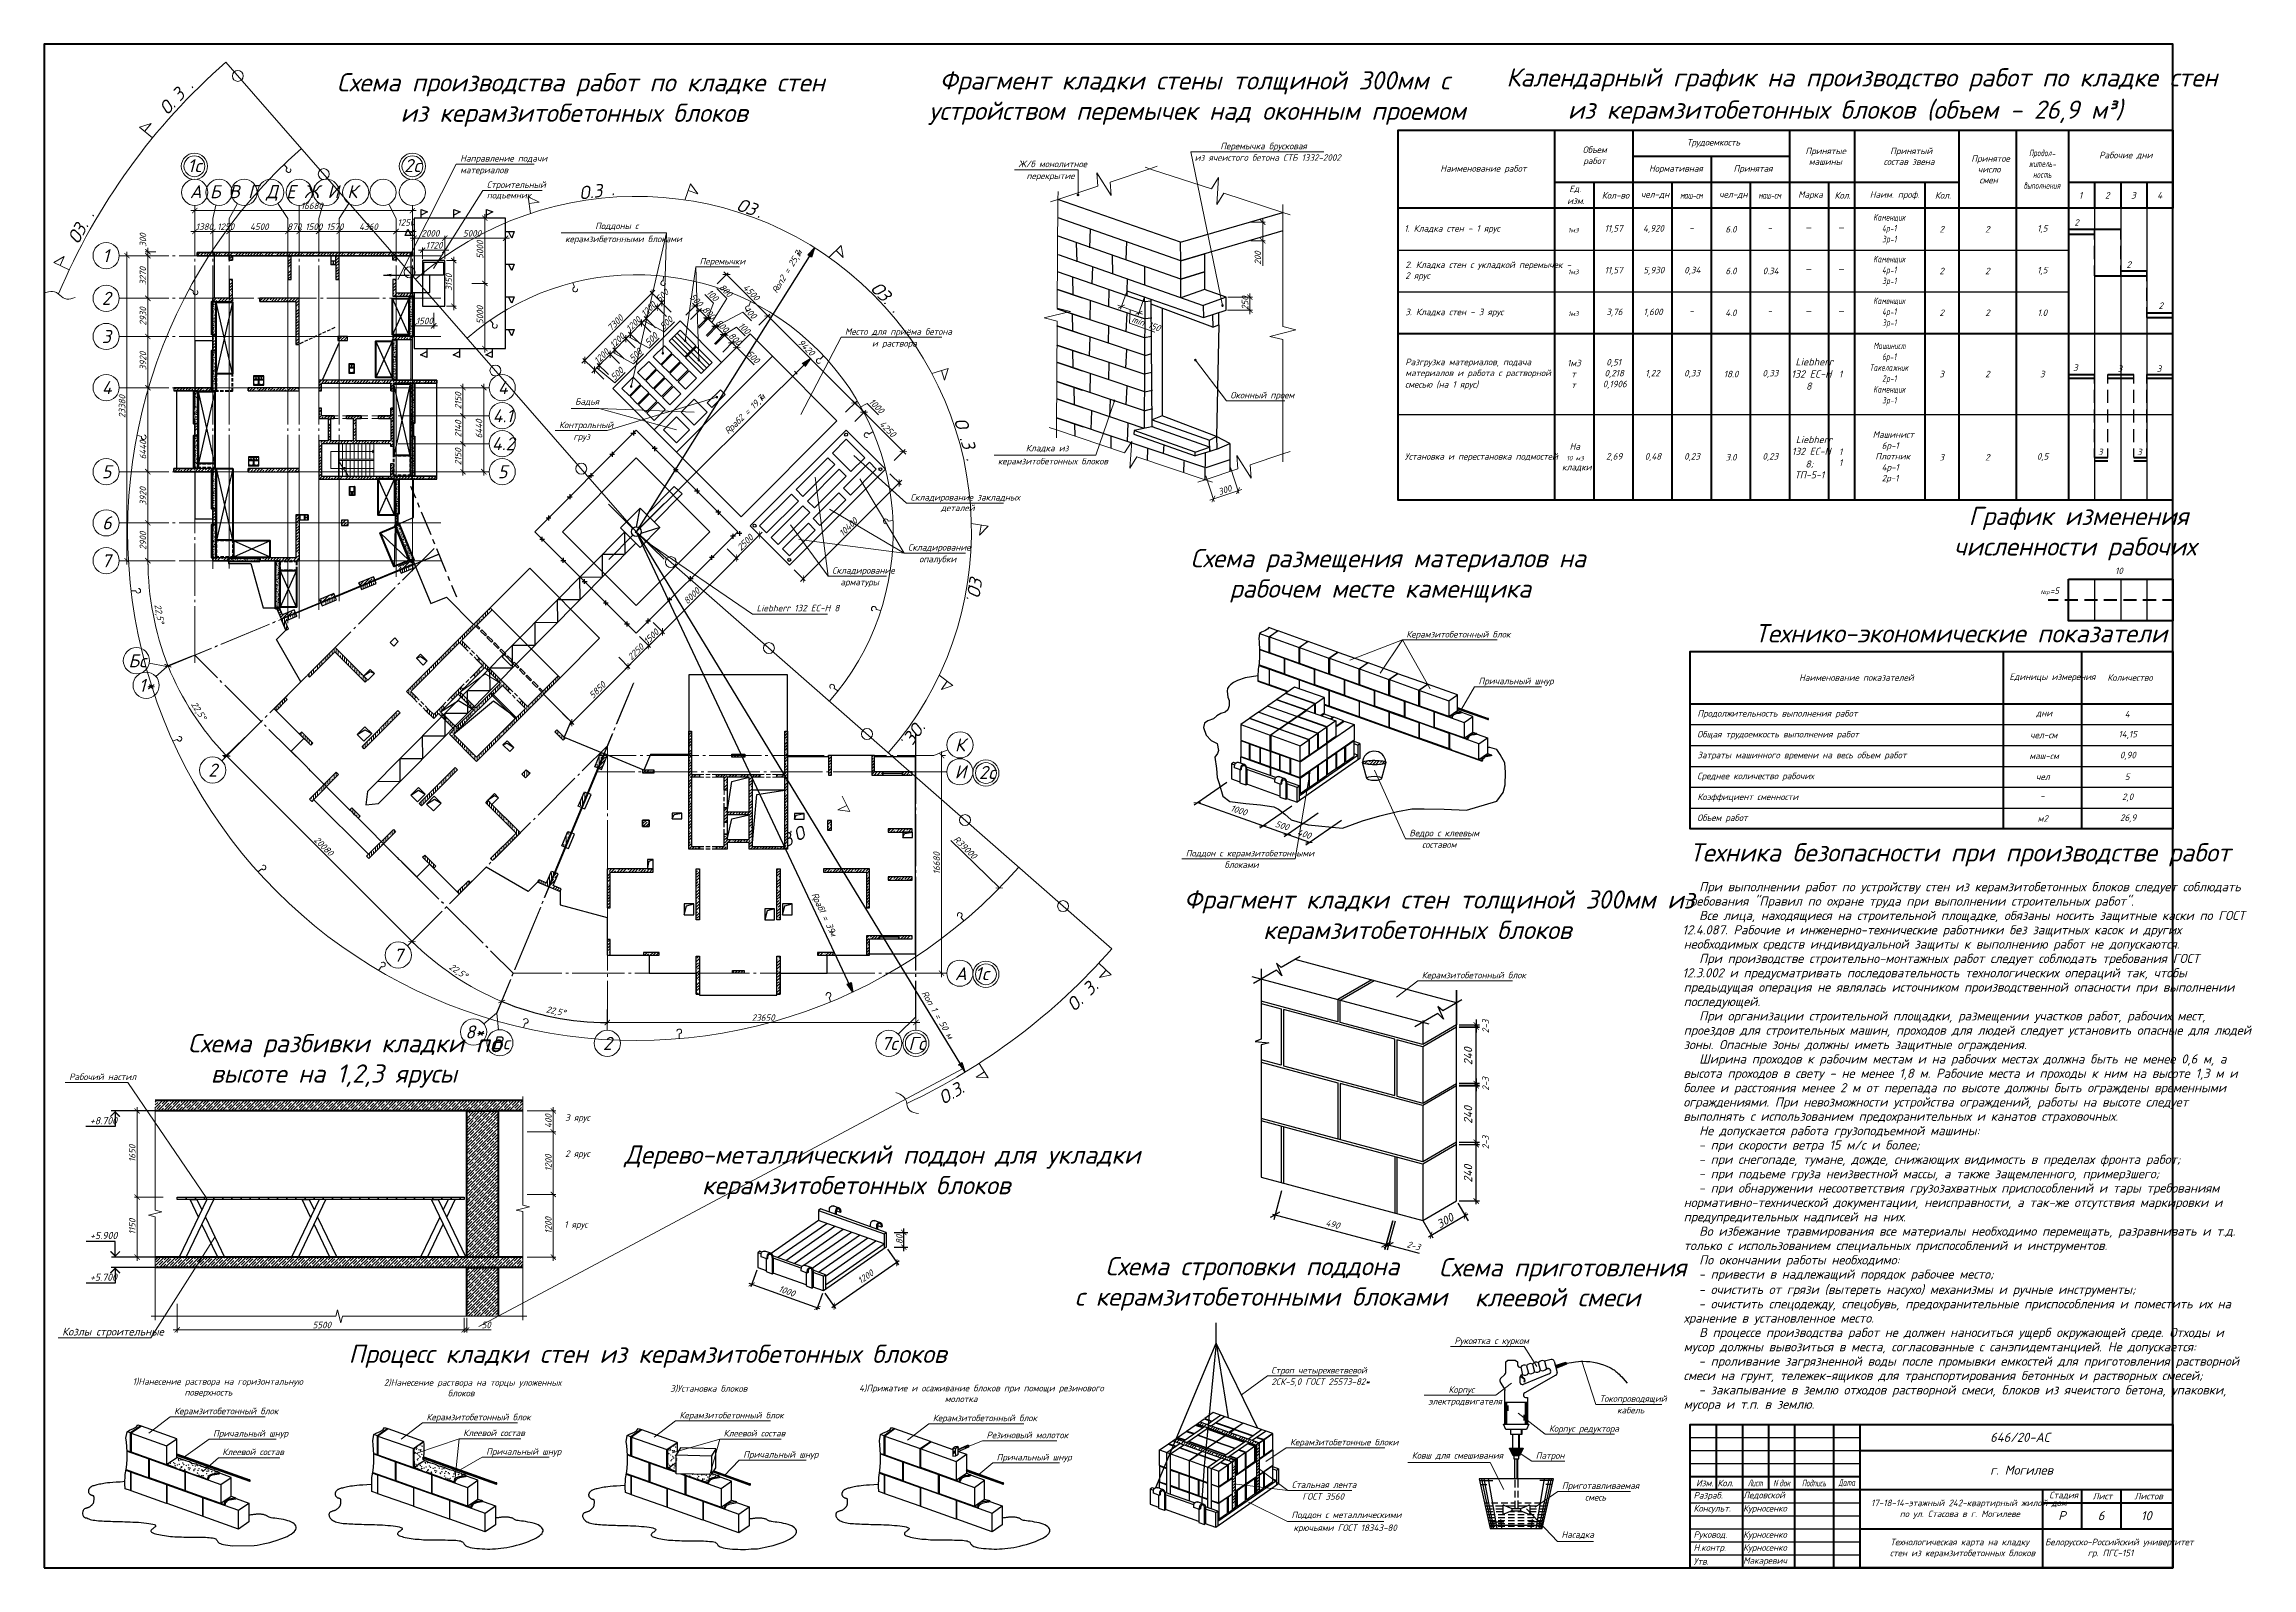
# Model space of a CAD drawing. Header units: millimetres. Extents: x 2279 to 5236, y 896 to 2828.
# Drawn here: x 4389 to 5236, y 1395 to 1979 of the extents above; entities that cross this region are included whole.
import ezdxf

# ---------------------------------------------------------------- set-up
doc = ezdxf.new("R2010")
doc.units = ezdxf.units.MM
for name, color, linetype in [('PDF _!!ОСНОВНАЯ', 7, 'Continuous'), ('PDF _!!ТОНКАЯ', 7, 'Continuous'), ('PDF _0', 7, 'Continuous'), ('PDF _2020-02-11_АР_Секция_1 - План этажа - Уровень 2$0$A-DETL-GENF', 7, 'Continuous'), ('PDF _2020-02-11_АР_Секция_1 - План этажа - Уровень 2$0$A-FLOR', 7, 'Continuous'), ('PDF _2020-02-11_АР_Секция_1 - План этажа - Уровень 2$0$A-WALL', 7, 'Continuous'), ('PDF _2020-02-11_АР_Секция_1 - План этажа - Уровень 2$0$A-WALL-FNSH', 7, 'Continuous'), ('PDF _2020-02-11_АР_Секция_1 - План этажа - Уровень 2$0$S-COLS', 7, 'Continuous'), ('PDF _2020-02-11_АР_Секция_1 - План этажа - Уровень 2$0$S-STRS', 7, 'Continuous'), ('PDF _2020-02-11_АР_Секция_1 - План этажа - Уровень 2$0$S-STRS-ANNO', 7, 'Continuous'), ('PDF _PDF _Отверстия ОВ', 7, 'Continuous'), ('PDF _PDF _Перекрытие', 7, 'Continuous'), ('PDF _PDF _Стены_монолит', 7, 'Continuous'), ('PDF _СПДС_!!ТОНКАЯ', 7, 'Continuous'), ('PDF _СПДС_СТЕНЫ', 7, 'Continuous'), ('PDF _Текст', 7, 'Continuous')]:
    doc.layers.add(name, color=color, linetype=linetype)
doc.styles.add('PDF Arial', font='arial.ttf')
doc.styles.add('PDF ISOCPEUR Italic', font='isocpeui.ttf')

msp = doc.modelspace()

# ---------------------------------------------------------------- texts
at = {"layer": 'PDF _Текст', "attachment_point": 7}
for s, insert, char_height, style in [('Схема производства работ по кладке стен', (4501.56, 1959.35), 6.9997, 'PDF ISOCPEUR Italic'), ('Фрагмент кладки стены толщиной 300мм с', (4732.58, 1960.07), 6.9997, 'PDF ISOCPEUR Italic'), ('Календарный график на производство работ по кладке стен', (4949.88, 1961.22), 6.9997, 'PDF ISOCPEUR Italic'), ('из керамзитобетонных блоков', (4525.94, 1947.67), 6.9997, 'PDF ISOCPEUR Italic'), ('устройством перемычек над оконным проемом', (4728.51, 1948.43), 6.9997, 'PDF ISOCPEUR Italic'), ('из керамзитобетонных блоков (объем - 26,9 м³)', (4973.42, 1948.85), 6.9997, 'PDF ISOCPEUR Italic'), ('Перемычка брусковая', (4840.24, 1938.39), 2.4999, 'PDF ISOCPEUR Italic'), ('Объем', (4979.14, 1937.66), 2.5, 'PDF ISOCPEUR Italic'), ('Трудоемкость', (5019.06, 1939.83), 2.4999, 'PDF ISOCPEUR Italic'), ('Принятые', (5064.53, 1936.53), 2.5, 'PDF ISOCPEUR Italic'), ('Принятый', (5097, 1936.53), 2.5, 'PDF ISOCPEUR Italic'), ('Рабочие дни', (5177.14, 1935.2), 2.4999, 'PDF ISOCPEUR Italic'), ('1c', (4444.36, 1930.29), 5, 'PDF ISOCPEUR Italic'), ('2c', (4527.38, 1930.34), 5, 'PDF ISOCPEUR Italic'), ('материалов', (4548.85, 1929.2), 2.5, 'PDF ISOCPEUR Italic'), ('Направление подачи', (4548.85, 1933.69), 2.4999, 'PDF ISOCPEUR Italic'), ('Ж/б монолитное', (4762.81, 1932.2), 2.4999, 'PDF ISOCPEUR Italic'), ('из ячеистого бетона СТБ 1332-2002', (4830.41, 1934.65), 2.4999, 'PDF ISOCPEUR Italic'), ('Наименование работ', (4924.57, 1929.8), 2.4999, 'PDF ISOCPEUR Italic'), ('работ', (4979.39, 1932.72), 2.5, 'PDF ISOCPEUR Italic'), ('Нормативная', (5004.58, 1929.8), 2.4999, 'PDF ISOCPEUR Italic'), ('Принятая', (5036.97, 1929.8), 2.5, 'PDF ISOCPEUR Italic'), ('машины', (5065.84, 1933.09), 2.5, 'PDF ISOCPEUR Italic'), ('состав звена', (5094.5, 1933.09), 2.4999, 'PDF ISOCPEUR Italic'), ('Принятое', (5128.11, 1933.61), 2.5, 'PDF ISOCPEUR Italic'), ('число', (5130.61, 1930.17), 2.5, 'PDF ISOCPEUR Italic'), ('А Б В Г Д Е Ж И К', (4445.21, 1919.3), 4.9998, 'PDF ISOCPEUR Italic'), ('подъемник', (4559.05, 1919.84), 2.5, 'PDF ISOCPEUR Italic'), ('Строительный', (4559.05, 1923.57), 2.4999, 'PDF ISOCPEUR Italic'), ('перекрытие', (4765.94, 1926.96), 2.5, 'PDF ISOCPEUR Italic'), ('Ед.', (4973.97, 1922.25), 2.5, 'PDF ISOCPEUR Italic'), ('Кол-во', (4986.5, 1920.17), 2.5, 'PDF ISOCPEUR Italic'), ('чел-дн', (5001.45, 1920.17), 2.5, 'PDF ISOCPEUR Italic'), ('чел-дн', (5031.46, 1920.17), 2.5, 'PDF ISOCPEUR Italic'), ('Марка', (5061.73, 1919.81), 2.5, 'PDF ISOCPEUR Italic'), ('Кол.', (5075.7, 1920.17), 2.5, 'PDF ISOCPEUR Italic'), ('Наим. проф.', (5089.21, 1919.81), 2.4999, 'PDF ISOCPEUR Italic'), ('Кол.', (5114.18, 1920.17), 2.5, 'PDF ISOCPEUR Italic'), ('смен', (5131.24, 1926.02), 2.5, 'PDF ISOCPEUR Italic'), ('1', (5169.39, 1920.17), 2.5, 'PDF ISOCPEUR Italic'), ('2', (5179.42, 1920.17), 2.5, 'PDF ISOCPEUR Italic'), ('3', (5189.41, 1920.17), 2.5, 'PDF ISOCPEUR Italic'), ('4', (5199.4, 1920.17), 2.5, 'PDF ISOCPEUR Italic'), ('16680', (4487.76, 1916.15), 2.5, 'PDF ISOCPEUR Italic'), ('изм.', (4973.21, 1918.1), 2.5, 'PDF ISOCPEUR Italic'), ('1380 1250', (4447.5, 1908.15), 2.5, 'PDF ISOCPEUR Italic'), ('4500', (4468.28, 1908.15), 2.5, 'PDF ISOCPEUR Italic'), ('870 1500 1570', (4482.55, 1908.15), 2.4999, 'PDF ISOCPEUR Italic'), ('4360', (4510.11, 1908.15), 2.5, 'PDF ISOCPEUR Italic'), ('1250', (4524.8, 1909.76), 2.5, 'PDF ISOCPEUR Italic'), ('2000', (4533.99, 1905.61), 2.5, 'PDF ISOCPEUR Italic'), ('5000', (4549.9, 1905.61), 2.5, 'PDF ISOCPEUR Italic'), ('керамзибетонными блоками', (4589.06, 1902.79), 2.4999, 'PDF ISOCPEUR Italic'), ('Поддоны с', (4600.58, 1908.07), 2.5, 'PDF ISOCPEUR Italic'), ('1. Кладка стен - 1 ярус', (4910.77, 1906.81), 2.4999, 'PDF ISOCPEUR Italic'), ('1м3', (4973.51, 1907.18), 1.75, 'PDF ISOCPEUR Italic'), ('11,57', (4987.56, 1906.93), 2.5, 'PDF ISOCPEUR Italic'), ('4,920', (5002.29, 1906.93), 2.5, 'PDF ISOCPEUR Italic'), ('-', (5019.99, 1907.8), 2.5, 'PDF ISOCPEUR Italic'), ('6.0', (5033.87, 1907.18), 2.5, 'PDF ISOCPEUR Italic'), ('-', (5050, 1907.8), 2.5, 'PDF ISOCPEUR Italic'), ('–', (5064.91, 1907.96), 2.5, 'PDF Arial'), ('–', (5077.4, 1907.96), 2.5, 'PDF Arial'), ('2', (5115.92, 1907.18), 2.5, 'PDF ISOCPEUR Italic'), ('2', (5133.45, 1907.18), 2.5, 'PDF ISOCPEUR Italic'), ('1,5', (5153.39, 1906.93), 2.5, 'PDF ISOCPEUR Italic'), ('2', (5167.61, 1909.76), 2.5, 'PDF ISOCPEUR Italic'), ('1', (4411.77, 1895.79), 5, 'PDF ISOCPEUR Italic'), ('1720', (4535.64, 1901.02), 2.5, 'PDF ISOCPEUR Italic'), ('Перемычки', (4640.63, 1894.24), 2.5, 'PDF ISOCPEUR Italic'), ('2. Кладка стен с укладкой перемычек -', (4911.15, 1892.88), 2.4999, 'PDF ISOCPEUR Italic'), ('2', (5187.63, 1893.63), 2.5, 'PDF ISOCPEUR Italic'), ('2 ярус', (4911.15, 1888.73), 2.5, 'PDF ISOCPEUR Italic'), ('1м3', (4973.51, 1891.18), 1.75, 'PDF ISOCPEUR Italic'), ('11,57', (4987.56, 1890.93), 2.5, 'PDF ISOCPEUR Italic'), ('5,930', (5002.42, 1890.93), 2.5, 'PDF ISOCPEUR Italic'), ('0,34', (5018.08, 1890.93), 2.5, 'PDF ISOCPEUR Italic'), ('6.0', (5033.87, 1891.18), 2.5, 'PDF ISOCPEUR Italic'), ('0.34', (5048.14, 1891.18), 2.5, 'PDF ISOCPEUR Italic'), ('–', (5064.91, 1891.96), 2.5, 'PDF Arial'), ('–', (5077.4, 1891.96), 2.5, 'PDF Arial'), ('2', (5115.92, 1891.18), 2.5, 'PDF ISOCPEUR Italic'), ('2', (5133.45, 1891.18), 2.5, 'PDF ISOCPEUR Italic'), ('1,5', (5153.39, 1890.93), 2.5, 'PDF ISOCPEUR Italic'), ('2', (4411.47, 1879.45), 5, 'PDF ISOCPEUR Italic'), ('2', (5199.91, 1877.88), 2.5, 'PDF ISOCPEUR Italic'), ('1500', (4531.87, 1872.04), 2.5, 'PDF ISOCPEUR Italic'), ('Место для приёма бетона', (4696.34, 1867.27), 2.4999, 'PDF ISOCPEUR Italic'), ('3. Кладка стен - 3 ярус', (4911.15, 1874.8), 2.4999, 'PDF ISOCPEUR Italic'), ('1м3', (4973.51, 1875.17), 1.75, 'PDF ISOCPEUR Italic'), ('3,76', (4988.2, 1874.93), 2.5, 'PDF ISOCPEUR Italic'), ('1,600', (5002.46, 1874.93), 2.5, 'PDF ISOCPEUR Italic'), ('-', (5019.99, 1875.8), 2.5, 'PDF ISOCPEUR Italic'), ('4.0', (5033.79, 1875.17), 2.5, 'PDF ISOCPEUR Italic'), ('-', (5050, 1875.8), 2.5, 'PDF ISOCPEUR Italic'), ('–', (5064.91, 1875.95), 2.5, 'PDF Arial'), ('–', (5077.4, 1875.95), 2.5, 'PDF Arial'), ('2', (5115.92, 1875.17), 2.5, 'PDF ISOCPEUR Italic'), ('2', (5133.45, 1875.17), 2.5, 'PDF ISOCPEUR Italic'), ('1.0', (5153.47, 1875.17), 2.5, 'PDF ISOCPEUR Italic'), ('3', (4411.47, 1864.8), 5, 'PDF ISOCPEUR Italic'), ('и раствора', (4706.71, 1862.78), 2.5, 'PDF ISOCPEUR Italic'), ('материалов и работа с растворной', (4911.15, 1851.44), 2.4999, 'PDF ISOCPEUR Italic'), ('Разгрузка материалов, подача', (4911.15, 1855.63), 2.4999, 'PDF ISOCPEUR Italic'), ('1м3', (4973.17, 1855.87), 2.5, 'PDF ISOCPEUR Italic'), ('т', (4974.78, 1851.68), 2.5, 'PDF ISOCPEUR Italic'), ('0,218', (4987.52, 1851.43), 2.5, 'PDF ISOCPEUR Italic'), ('0,51', (4988.2, 1855.62), 2.5, 'PDF ISOCPEUR Italic'), ('1,22', (5003.14, 1851.43), 2.5, 'PDF ISOCPEUR Italic'), ('0,33', (5018.04, 1851.43), 2.5, 'PDF ISOCPEUR Italic'), ('18.0', (5033.24, 1851.68), 2.5, 'PDF ISOCPEUR Italic'), ('0,33', (5048.06, 1851.43), 2.5, 'PDF ISOCPEUR Italic'), ('132 EC-H', (5059.11, 1851.55), 2.8, 'PDF ISOCPEUR Italic'), ('Liebherr', (5060.71, 1856.21), 2.8, 'PDF ISOCPEUR Italic'), ('1', (5077.4, 1851.68), 2.5, 'PDF ISOCPEUR Italic'), ('3', (5115.92, 1851.68), 2.5, 'PDF ISOCPEUR Italic'), ('2', (5133.45, 1851.68), 2.5, 'PDF ISOCPEUR Italic'), ('3', (5154.44, 1851.68), 2.5, 'PDF ISOCPEUR Italic'), ('3', (5167.14, 1854.13), 2.5, 'PDF ISOCPEUR Italic'), ('3', (5184.21, 1853.71), 2.5, 'PDF ISOCPEUR Italic'), ('3', (5199.23, 1853.71), 2.5, 'PDF ISOCPEUR Italic'), ('4', (4411.47, 1845.2), 5, 'PDF ISOCPEUR Italic'), ('4', (4563.28, 1845.2), 5, 'PDF ISOCPEUR Italic'), ('Оконный проем', (4844.09, 1842.93), 2.4999, 'PDF ISOCPEUR Italic'), ('смесью (на 1 ярус)', (4911.06, 1847.03), 2.4999, 'PDF ISOCPEUR Italic'), ('т', (4974.78, 1847.53), 2.5, 'PDF ISOCPEUR Italic'), ('0,1906', (4986.84, 1847.28), 2.5, 'PDF ISOCPEUR Italic'), ('8', (5064.78, 1846.89), 2.8, 'PDF ISOCPEUR Italic'), ('4.1', (4561.29, 1834.45), 5, 'PDF ISOCPEUR Italic'), ('Бадья', (4592.87, 1840.76), 2.5, 'PDF ISOCPEUR Italic'), ('4.2', (4561, 1823.74), 5, 'PDF ISOCPEUR Italic'), ('Контрольный', (4586.74, 1831.5), 2.4999, 'PDF ISOCPEUR Italic'), ('груз', (4592.28, 1827.01), 2.5, 'PDF ISOCPEUR Italic'), ('Liebherr', (5060.87, 1826.45), 2.7, 'PDF ISOCPEUR Italic'), ('Машинист', (5090.31, 1828.48), 2.5, 'PDF ISOCPEUR Italic'), ('керамзитобетонных блоков', (4754.97, 1817.61), 2.4999, 'PDF ISOCPEUR Italic'), ('Кладка из', (4765.68, 1822.89), 2.5, 'PDF ISOCPEUR Italic'), ('Установка и перестановка подмостей', (4910.93, 1819.43), 2.4999, 'PDF ISOCPEUR Italic'), ('10 м3', (4972.91, 1819.8), 1.75, 'PDF ISOCPEUR Italic'), ('На', (4974.14, 1823.95), 2.5, 'PDF ISOCPEUR Italic'), ('2,69', (4988.11, 1819.55), 2.5, 'PDF ISOCPEUR Italic'), ('0,48', (5002.93, 1819.55), 2.5, 'PDF ISOCPEUR Italic'), ('0,23', (5018.04, 1819.55), 2.5, 'PDF ISOCPEUR Italic'), ('3.0', (5033.92, 1819.8), 2.5, 'PDF ISOCPEUR Italic'), ('0,23', (5048.06, 1819.55), 2.5, 'PDF ISOCPEUR Italic'), ('132 EC-H', (5059.36, 1821.96), 2.7, 'PDF ISOCPEUR Italic'), ('8;', (5064.53, 1816.89), 2.7, 'PDF ISOCPEUR Italic'), ('1', (5077.4, 1821.87), 2.5, 'PDF ISOCPEUR Italic'), ('1', (5077.4, 1817.73), 2.5, 'PDF ISOCPEUR Italic'), ('Плотник', (5091.32, 1820.18), 2.5, 'PDF ISOCPEUR Italic'), ('6р-1', (5093.78, 1823.58), 2.5, 'PDF ISOCPEUR Italic'), ('3', (5115.92, 1819.8), 2.5, 'PDF ISOCPEUR Italic'), ('2', (5133.45, 1819.8), 2.5, 'PDF ISOCPEUR Italic'), ('0,5', (5153.26, 1819.55), 2.5, 'PDF ISOCPEUR Italic'), ('3', (5176.67, 1821.83), 2.5, 'PDF ISOCPEUR Italic'), ('3', (5191.66, 1821.83), 2.5, 'PDF ISOCPEUR Italic'), ('5', (4411.47, 1812.98), 5, 'PDF ISOCPEUR Italic'), ('5', (4563.28, 1812.98), 5, 'PDF ISOCPEUR Italic'), ('кладки', (4971.22, 1815.61), 2.5, 'PDF ISOCPEUR Italic'), ('ТП-5-1', (5060.46, 1812.94), 2.7, 'PDF ISOCPEUR Italic'), ('2р-1', (5093.78, 1811.09), 2.5, 'PDF ISOCPEUR Italic'), ('4р-1', (5093.74, 1815.24), 2.5, 'PDF ISOCPEUR Italic'), ('Складирование закладных', (4721.49, 1803.77), 2.4999, 'PDF ISOCPEUR Italic'), ('деталей', (4733.13, 1799.99), 2.5, 'PDF ISOCPEUR Italic'), ('6', (4411.6, 1793.38), 5, 'PDF ISOCPEUR Italic'), ('График изменения', (5127.1, 1793.15), 6.9997, 'PDF ISOCPEUR Italic'), ('Складирование', (4720.51, 1784.59), 2.4999, 'PDF ISOCPEUR Italic'), ('Схема размещения материалов на', (4828.81, 1776.97), 6.9997, 'PDF ISOCPEUR Italic'), ('численности рабочих', (5121.42, 1781.46), 6.9997, 'PDF ISOCPEUR Italic'), ('7', (4411.39, 1778.86), 5, 'PDF ISOCPEUR Italic'), ('Складирование', (4691.43, 1775.74), 2.4999, 'PDF ISOCPEUR Italic'), ('опалубки', (4724.79, 1780.1), 2.5, 'PDF ISOCPEUR Italic'), ('10', (5183.23, 1776.24), 2.5, 'PDF ISOCPEUR Italic'), ('арматуры', (4694.6, 1771.25), 2.5, 'PDF ISOCPEUR Italic'), ('рабочем месте каменщика', (4843.83, 1765.33), 6.9997, 'PDF ISOCPEUR Italic'), ('Nср', (5154.66, 1768.17), 1.5, 'PDF ISOCPEUR Italic'), ('=5', (5158.25, 1768.62), 2.5, 'PDF ISOCPEUR Italic'), ('Liebherr 132 EC-H 8', (4662.47, 1761.97), 2.4999, 'PDF ISOCPEUR Italic'), ('Керамзитобетонный блок', (4911.53, 1751.27), 2.4999, 'PDF ISOCPEUR Italic'), ('Технико-экономические показатели', (5045.14, 1750.07), 6.9997, 'PDF ISOCPEUR Italic'), ('Бс', (4421.67, 1740.55), 5, 'PDF ISOCPEUR Italic'), ('1*', (4425.69, 1731.11), 5, 'PDF ISOCPEUR Italic'), ('Причальный шнур', (4939.21, 1733.36), 2.4999, 'PDF ISOCPEUR Italic'), ('Наименование показателей', (5062.11, 1735.34), 2.4999, 'PDF ISOCPEUR Italic'), ('Единицы измерения', (5142.72, 1734.97), 2.4999, 'PDF ISOCPEUR Italic'), ('Количество', (5180.27, 1735.34), 2.5, 'PDF ISOCPEUR Italic'), ('Продолжительность выполнения работ', (5023.12, 1720.96), 2.4999, 'PDF ISOCPEUR Italic'), ('дни', (5152.96, 1721.33), 2.5, 'PDF ISOCPEUR Italic'), ('4', (5186.91, 1721.33), 2.5, 'PDF ISOCPEUR Italic'), ('К', (4738.51, 1708.29), 5, 'PDF ISOCPEUR Italic'), ('Общая трудоемкость выполнения работ', (5023.04, 1712.96), 2.4999, 'PDF ISOCPEUR Italic'), ('чел-см', (5150.68, 1713.33), 2.5, 'PDF ISOCPEUR Italic'), ('14,15', (5184.54, 1713.08), 2.5, 'PDF ISOCPEUR Italic'), ('2', (4452.28, 1698.64), 5, 'PDF ISOCPEUR Italic'), ('И', (4738.42, 1697.96), 5, 'PDF ISOCPEUR Italic'), ('2c', (4747.73, 1697.75), 5, 'PDF ISOCPEUR Italic'), ('Затраты машинного времени на весь объем работ', (5023.12, 1704.96), 2.4999, 'PDF ISOCPEUR Italic'), ('маш-см', (5150.38, 1705.33), 2.5, 'PDF ISOCPEUR Italic'), ('0,90', (5185.09, 1705.08), 2.5, 'PDF ISOCPEUR Italic'), ('Среднее количество рабочих', (5023.04, 1696.96), 2.4999, 'PDF ISOCPEUR Italic'), ('чел', (5152.92, 1697.33), 2.5, 'PDF ISOCPEUR Italic'), ('5', (5186.96, 1697.33), 2.5, 'PDF ISOCPEUR Italic'), ('Объем работ', (5023.04, 1680.95), 2.4999, 'PDF ISOCPEUR Italic'), ('Коэффициент сменности', (5023.12, 1688.96), 2.4999, 'PDF ISOCPEUR Italic'), ('-', (5154.49, 1689.95), 2.5, 'PDF ISOCPEUR Italic'), ('26,9', (5185.14, 1681.08), 2.5, 'PDF ISOCPEUR Italic'), ('2,0', (5185.9, 1689.08), 2.5, 'PDF ISOCPEUR Italic'), ('Ведро с клеевым', (4912.71, 1675.07), 2.4999, 'PDF ISOCPEUR Italic'), ('м2', (5153.56, 1681.32), 2.5, 'PDF ISOCPEUR Italic'), ('Поддон с керамзитобетонными', (4826.99, 1667.36), 2.4999, 'PDF ISOCPEUR Italic'), ('составом', (4917.58, 1671.33), 2.5, 'PDF ISOCPEUR Italic'), ('Техника безопасности при производстве работ', (5020.16, 1664.19), 6.9997, 'PDF ISOCPEUR Italic'), ('блоками', (4841.84, 1663.63), 2.5, 'PDF ISOCPEUR Italic'), ('Фрагмент кладки стен толщиной 300мм из', (4826.27, 1646.16), 6.9997, 'PDF ISOCPEUR Italic'), ('требования "Правил по охране труда при выполнении строительных работ".', (5017.87, 1648.23), 3.4998, 'PDF ISOCPEUR Italic'), ('При выполнении работ по устройству стен из керамзитобетонных блоков следует соблюдать', (5023.8, 1653.73), 3.4998, 'PDF ISOCPEUR Italic'), ('керамзитобетонных блоков', (4856.66, 1634.48), 6.9997, 'PDF ISOCPEUR Italic'), ('Все лица, находящиеся на строительной площадке, обязаны носить защитные каски по ГОСТ', (5023.8, 1642.72), 3.4998, 'PDF ISOCPEUR Italic'), ('12.4.087. Рабочие и инженерно-технические работники без защитных касок и других', (5017.36, 1637.22), 3.4998, 'PDF ISOCPEUR Italic'), ('необходимых средств индивидуальной защиты к выполнению работ не допускаются.', (5017.87, 1631.76), 3.4998, 'PDF ISOCPEUR Italic'), ('7', (4523.36, 1627.69), 5, 'PDF ISOCPEUR Italic'), ('А 1c', (4738.51, 1620.61), 5, 'PDF ISOCPEUR Italic'), ('12.3.002 и предусматривать последовательность технологических операций так, чтобы', (5017.36, 1620.75), 3.4998, 'PDF ISOCPEUR Italic'), ('При производстве строительно-монтажных работ следует соблюдать требования ГОСТ', (5023.8, 1626.25), 3.4998, 'PDF ISOCPEUR Italic'), ('Керамзитобетонный блок', (4917.45, 1620.63), 2.4999, 'PDF ISOCPEUR Italic'), ('предыдущая операция не являлась источником производственной опасности при выполнении', (5017.87, 1615.25), 3.4998, 'PDF ISOCPEUR Italic'), ('последующей.', (5017.87, 1609.74), 3.4998, 'PDF ISOCPEUR Italic'), ('При организации строительной площадки, размещении участков работ, рабочих мест,', (5023.8, 1604.24), 3.4998, 'PDF ISOCPEUR Italic'), ('Схема разбивки кладки по', (4444.49, 1591.08), 6.9997, 'PDF ISOCPEUR Italic'), ('8*', (4550.79, 1598.26), 5, 'PDF ISOCPEUR Italic'), ('23650', (4660.61, 1605.04), 2.5, 'PDF ISOCPEUR Italic'), ('проездов для строительных машин, проходов для людей следует установить опасные для людей', (5017.87, 1598.74), 3.4998, 'PDF ISOCPEUR Italic'), ('Вс', (4561, 1594.11), 5, 'PDF ISOCPEUR Italic'), ('2', (4603.59, 1593.9), 5, 'PDF ISOCPEUR Italic'), ('7с', (4710.31, 1593.86), 5, 'PDF ISOCPEUR Italic'), ('Гс', (4720.68, 1593.9), 5, 'PDF ISOCPEUR Italic'), ('зоны. Опасные зоны должны иметь защитные ограждения.', (5017.83, 1593.23), 3.4998, 'PDF ISOCPEUR Italic'), ('Ширина проходов к рабочим местам и на рабочих местах должна быть не менее 0,6 м, а', (5023.8, 1587.73), 3.4998, 'PDF ISOCPEUR Italic'), ('Рабочий настил', (4398.94, 1582.34), 2.4999, 'PDF ISOCPEUR Italic'), ('высоте на 1,2,3 ярусы', (4453.25, 1579.44), 6.9997, 'PDF ISOCPEUR Italic'), ('высота проходов в свету - не менее 1,8 м. Рабочие места и проходы к ним на высоте 1,3 м и', (5017.75, 1582.23), 3.4998, 'PDF ISOCPEUR Italic'), ('ограждениями. При невозможности устройства ограждений, работы на высоте следует', (5017.75, 1571.22), 3.4998, 'PDF ISOCPEUR Italic'), ('более и расстояния менее 2 м от перепада по высоте должны быть ограждены временными', (5017.75, 1576.72), 3.4998, 'PDF ISOCPEUR Italic'), ('+8.700', (4406.86, 1565.39), 2.75, 'PDF ISOCPEUR Italic'), ('3 ярус', (4589.11, 1566.02), 2.5, 'PDF ISOCPEUR Italic'), ('выполнять с использованием предохранительных и канатов страховочных.', (5017.75, 1565.76), 3.4998, 'PDF ISOCPEUR Italic'), ('Дерево-металлический поддон для укладки', (4611.76, 1548.37), 6.9997, 'PDF ISOCPEUR Italic'), ('- при скорости ветра 15 м/с и более;', (5023.59, 1554.75), 3.4998, 'PDF ISOCPEUR Italic'), ('Не допускается работа грузоподъемной машины:', (5023.8, 1560.25), 3.4998, 'PDF ISOCPEUR Italic'), ('2 ярус', (4589.11, 1552.21), 2.5, 'PDF ISOCPEUR Italic'), ('- при снегопаде, тумане, дожде, снижающих видимость в пределах фронта работ;', (5023.59, 1549.25), 3.4998, 'PDF ISOCPEUR Italic'), ('керамзитобетонных блоков', (4641.56, 1536.68), 6.9997, 'PDF ISOCPEUR Italic'), ('- при подъеме груза неизвестной массы, а также защемленного, примерзшего;', (5023.59, 1543.74), 3.4998, 'PDF ISOCPEUR Italic'), ('- при обнаружении несоответствия грузозахватных приспособлений и тары требованиям', (5023.59, 1538.24), 3.4998, 'PDF ISOCPEUR Italic'), ('нормативно-технической документации, неисправности, а так-же отсутствия маркировки и', (5017.87, 1532.74), 3.4998, 'PDF ISOCPEUR Italic'), ('+5.900', (4406.94, 1521.38), 2.75, 'PDF ISOCPEUR Italic'), ('1 ярус', (4588.73, 1525.04), 2.5, 'PDF ISOCPEUR Italic'), ('предупредительных надписей на них.', (5017.87, 1527.23), 3.4998, 'PDF ISOCPEUR Italic'), ('Во избежание травмирования все материалы необходимо перемещать, разравнивать и т.д.', (5023.8, 1521.73), 3.4998, 'PDF ISOCPEUR Italic'), ('только с использованием специальных приспособлений и инструментов.', (5017.87, 1516.23), 3.4998, 'PDF ISOCPEUR Italic'), ('По окончании работы необходимо:', (5023.8, 1510.72), 3.4998, 'PDF ISOCPEUR Italic'), ('+5.700', (4406.9, 1505.4), 2.75, 'PDF ISOCPEUR Italic'), ('Схема строповки поддона', (4796.17, 1505.61), 6.9997, 'PDF ISOCPEUR Italic'), ('Схема приготовления', (4924.02, 1505.19), 6.9997, 'PDF ISOCPEUR Italic'), ('- привести в надлежащий порядок рабочее место;', (5023.59, 1505.26), 3.4998, 'PDF ISOCPEUR Italic'), ('с керамзитобетонными блоками', (4784.48, 1493.97), 6.9997, 'PDF ISOCPEUR Italic'), ('клеевой смеси', (4937.78, 1495.6), 6.9997, 'PDF ISOCPEUR Italic'), ('- очистить от грязи (вытереть насухо) механизмы и ручные инструменты;', (5023.59, 1499.38), 3.4998, 'PDF ISOCPEUR Italic'), ('- очистить спецодежду, спецобувь, предохранительные приспособления и поместить их на', (5023.59, 1493.87), 3.4998, 'PDF ISOCPEUR Italic'), ('5500', (4492.29, 1487.22), 2.5, 'PDF ISOCPEUR Italic'), ('50', (4557.06, 1487.22), 2.5, 'PDF ISOCPEUR Italic'), ('хранение в установленное место.', (5017.87, 1488.41), 3.4998, 'PDF ISOCPEUR Italic'), ('Козлы строительные', (4396.27, 1483.61), 2.9999, 'PDF ISOCPEUR Italic'), ('Рукоятка с курком', (4929.99, 1480.5), 2.4999, 'PDF ISOCPEUR Italic'), ('мусор должны вывозиться в места, согласованные с санэпидемтанцией. Не допускается:', (5017.87, 1477.41), 3.4998, 'PDF ISOCPEUR Italic'), ('В процессе производства работ не должен наноситься ущерб окружающей среде. Отходы и', (5023.8, 1482.91), 3.4998, 'PDF ISOCPEUR Italic'), ('Процесс кладки стен из керамзитобетонных блоков', (4506.09, 1472.04), 6.9997, 'PDF ISOCPEUR Italic'), ('- проливание загрязненной воды после промывки емкостей для приготовления растворной', (5023.59, 1471.9), 3.4998, 'PDF ISOCPEUR Italic'), ('1)Нанесение раствора на горизонтальную', (4423.28, 1464.88), 2.4999, 'PDF ISOCPEUR Italic'), ('2)Нанесение раствора на торцы уложенных', (4519.59, 1464.5), 2.4999, 'PDF ISOCPEUR Italic'), ('3)Установка блоков', (4629.37, 1462.63), 2.4999, 'PDF ISOCPEUR Italic'), ('4)Прижатие и осаживание блоков при помощи резинового', (4701.76, 1462.34), 2.4999, 'PDF ISOCPEUR Italic'), ('2СК-5,0 ГОСТ 25573-82*', (4859.84, 1464.92), 2.4999, 'PDF ISOCPEUR Italic'), ('Строп четырехветвевой', (4859.75, 1469.2), 2.4999, 'PDF ISOCPEUR Italic'), ('Корпус', (4927.7, 1461.79), 2.5, 'PDF ISOCPEUR Italic'), ('смеси на грунт, тележек-ящиков для транспортирования бетонных и растворных смесей;', (5017.79, 1466.4), 3.4998, 'PDF ISOCPEUR Italic'), ('- закапывание в землю отходов растворной смеси, блоков из ячеистого бетона, упаковки,', (5023.59, 1460.89), 3.4998, 'PDF ISOCPEUR Italic'), ('Керамзитобетонный блок', (4439.2, 1453.57), 2.4999, 'PDF ISOCPEUR Italic'), ('поверхность', (4443.18, 1460.73), 2.4999, 'PDF ISOCPEUR Italic'), ('блоков', (4544.1, 1461.1), 2.5, 'PDF ISOCPEUR Italic'), ('молотка', (4734.61, 1458.9), 2.5, 'PDF ISOCPEUR Italic'), ('электродвигателя', (4919.95, 1457.3), 2.4999, 'PDF ISOCPEUR Italic'), ('Токопроводящий', (4985.61, 1458.32), 2.4999, 'PDF ISOCPEUR Italic'), ('кабель', (4992.34, 1454.58), 2.5, 'PDF ISOCPEUR Italic'), ('мусора и т.п. в землю.', (5017.87, 1455.39), 3.4998, 'PDF ISOCPEUR Italic'), ('Причальный шнур', (4454.1, 1445.02), 2.4999, 'PDF ISOCPEUR Italic'), ('Керамзитобетонный блок', (4535.93, 1451.25), 2.4999, 'PDF ISOCPEUR Italic'), ('Клеевой состав', (4549.99, 1445.86), 2.4999, 'PDF ISOCPEUR Italic'), ('Керамзитобетонный блок', (4632.92, 1451.97), 2.4999, 'PDF ISOCPEUR Italic'), ('Клеевой состав', (4649.81, 1445.73), 2.4999, 'PDF ISOCPEUR Italic'), ('Керамзитобетонный блок', (4730.04, 1450.91), 2.4999, 'PDF ISOCPEUR Italic'), ('Резиновый молоток', (4750.61, 1445.05), 2.4999, 'PDF ISOCPEUR Italic'), ('Корпус редуктора', (4966.22, 1446.84), 2.4999, 'PDF ISOCPEUR Italic'), ('646/20-АС', (5135.35, 1443.66), 3.5, 'PDF ISOCPEUR Italic'), ('Клеевой состав', (4457.66, 1438.58), 2.4999, 'PDF ISOCPEUR Italic'), ('Причальный шнур', (4558.79, 1438.04), 2.4999, 'PDF ISOCPEUR Italic'), ('Причальный шнур', (4657.35, 1436.94), 2.4999, 'PDF ISOCPEUR Italic'), ('Причальный шнур', (4754.47, 1435.88), 2.4999, 'PDF ISOCPEUR Italic'), ('Керамзитобетонные блоки', (4866.95, 1441.64), 2.4999, 'PDF ISOCPEUR Italic'), ('Ковш для смешивания', (4913.64, 1436.84), 2.4999, 'PDF ISOCPEUR Italic'), ('Патрон', (4961.14, 1436.51), 2.5, 'PDF ISOCPEUR Italic'), ('г. Могилев', (5135.35, 1431.12), 3.5, 'PDF ISOCPEUR Italic'), ('Стальная лента', (4867.63, 1426), 2.4999, 'PDF ISOCPEUR Italic'), ('ГОСТ 3560', (4871.69, 1421.51), 2.5, 'PDF ISOCPEUR Italic'), ('Приготавливаемая', (4971.18, 1424.96), 2.4999, 'PDF ISOCPEUR Italic'), ('смесь', (4980.03, 1421.18), 2.5, 'PDF ISOCPEUR Italic'), ('Разраб.', (5021.65, 1421.27), 2.5, 'PDF ISOCPEUR Italic'), ('Изм. Кол.', (5022.61, 1426.64), 2.5, 'PDF ISOCPEUR Italic'), ('Ледовской', (5040.65, 1421.64), 2.5, 'PDF ISOCPEUR Italic'), ('Стадия', (5158, 1421.64), 2.5, 'PDF ISOCPEUR Italic'), ('Лист', (5174.64, 1421.64), 2.5, 'PDF ISOCPEUR Italic'), ('Листов', (5190.68, 1421.64), 2.5, 'PDF ISOCPEUR Italic'), ('Поддон с металлическими', (4867.5, 1414.06), 2.4999, 'PDF ISOCPEUR Italic'), ('Консульт.', (5021.65, 1416.28), 2.5, 'PDF ISOCPEUR Italic'), ('Курносенко', (5040.65, 1416.28), 2.5, 'PDF ISOCPEUR Italic'), ('17-18-14-этажный 242-квартирный жилой дом', (5089.67, 1418.35), 2.4999, 'PDF ISOCPEUR Italic'), ('по ул. Стасова в г. Могилеве', (5100.68, 1414.16), 2.4999, 'PDF ISOCPEUR Italic'), ('Р', (5161.43, 1413.64), 3.5, 'PDF ISOCPEUR Italic'), ('6', (5176.59, 1413.64), 3.5, 'PDF ISOCPEUR Italic'), ('10', (5193.14, 1413.64), 3.5, 'PDF ISOCPEUR Italic'), ('крючьями ГОСТ 18343-80', (4868.3, 1408.83), 2.4999, 'PDF ISOCPEUR Italic'), ('Насадка', (4971.01, 1406.49), 2.5, 'PDF ISOCPEUR Italic'), ('Руковод.', (5021.65, 1406.24), 2.5, 'PDF ISOCPEUR Italic'), ('Курносенко', (5040.65, 1406.24), 2.5, 'PDF ISOCPEUR Italic'), ('Технологическая карта на кладку', (5097.08, 1403.37), 2.4999, 'PDF ISOCPEUR Italic'), ('Белорусско-Российский университет', (5156.39, 1403.37), 2.4999, 'PDF ISOCPEUR Italic'), ('Утв.', (5021.65, 1396.62), 2.5, 'PDF ISOCPEUR Italic'), ('Н.контр.', (5021.65, 1401.25), 2.5, 'PDF ISOCPEUR Italic'), ('Макаревич', (5040.65, 1396.25), 2.5, 'PDF ISOCPEUR Italic'), ('Курносенко', (5040.65, 1401.25), 2.5, 'PDF ISOCPEUR Italic'), ('стен из керамзитобетонных блоков', (5096.91, 1399.17), 2.4999, 'PDF ISOCPEUR Italic'), ('гр. ПГС-151', (5172.73, 1399.17), 2.4999, 'PDF ISOCPEUR Italic')]:
    msp.add_mtext(s, dxfattribs=dict(at, insert=insert, char_height=char_height, style=style))
at = {"layer": 'PDF _Текст', "attachment_point": 7, "style": 'PDF ISOCPEUR Italic'}
for s, insert, char_height, rotation in [('О З .', (4436.6, 1951.86), 5, 47.45684), ('.', (4439.07, 1954.59), 5, 46.39505), ('О.З .', (4594.77, 1919.7), 5, 7.81268), ('З. .', (4404.2, 1905.6), 5, 61.59486), ('ОЗ', (4654.37, 1915.79), 5, 341.24354), ('.', (4657.86, 1914.63), 5, 339.67531), ('.', (4662.35, 1913.06), 5, 342.18037), ('О', (4402.41, 1902.39), 5, 61.07334), ('300', (4428.49, 1901.67), 2.5, 90), ('5000', (4557.69, 1897.1), 2.5, 90), ('оп2 = 25,7', (4671.69, 1884.92), 2.5, 58.24384), ('м', (4678.98, 1897.65), 2.5, 58.56832), ('200', (4855.86, 1894.82), 2.5, 90), ('3270', (4428.47, 1887.03), 2.5, 90), ('3150', (4545.76, 1884.78), 2.5, 90), ('О', (4705.78, 1885.46), 5, 314.06084), ('2930', (4428.49, 1871.53), 2.5, 90), ('5000', (4557.69, 1872.08), 2.5, 90), ('1200 500', (4619.67, 1874.62), 2.5, 45), ('500 800', (4636.63, 1882.22), 2.5, 315), ('100', (4643.04, 1883.89), 2.5, 315), ('800', (4647.91, 1885.93), 2.5, 315), ('4500', (4657.05, 1885.84), 2.5, 315), ('R', (4670.26, 1883.64), 2.5, 57.42523), ('З. .', (4708.35, 1882.82), 5, 314.87785), ('250', (4850.95, 1877.5), 2.5, 90), ('7300', (4606.73, 1869.19), 2.5, 45), ('1200', (4613.91, 1868.91), 2.5, 45), ('500', (4626.91, 1869.8), 2.5, 45), ('800', (4646.51, 1872.38), 2.5, 315), ('100', (4655.23, 1871.28), 2.5, 315), ('100', (4657.65, 1877.12), 2.5, 315), ('min 150', (4806.03, 1872.89), 2.5, 340.82344), ('1200', (4601.64, 1856.59), 2.5, 44.69249), ('1200', (4607.65, 1862.6), 2.5, 44.69249), ('500', (4615.1, 1857.52), 2.5, 45), ('500', (4621.11, 1863.53), 2.5, 45), ('800', (4651.51, 1867.38), 2.5, 315), ('9420', (4678.18, 1864.72), 2.5, 315), ('3920', (4428.49, 1854.43), 2.5, 90), ('500', (4607.99, 1850.28), 2.5, 45), ('500', (4658.41, 1860.48), 2.5, 315), ('23380', (4420.49, 1836.06), 2.5, 90), ('2150', (4549.31, 1839.44), 2.5, 90), ('раб2 = 19,7', (4653.51, 1830.48), 2.4999, 44.59627), ('м', (4664.46, 1842.36), 2.5, 45), ('1000', (4705.32, 1842.07), 2.5, 315), ('2140', (4549.31, 1828.61), 2.5, 90), ('6440', (4557.31, 1828.27), 2.5, 90), ('R', (4651.68, 1829.71), 2.5, 45), ('4250', (4709.34, 1833.52), 2.5, 315), ('О .З .', (4738.05, 1835.24), 5, 287.7016), ('6440', (4428.49, 1820.22), 2.5, 90), ('2150', (4549.31, 1817.98), 2.5, 90), ('3920', (4428.49, 1802.61), 2.5, 90), ('300', (4839.9, 1806.46), 2.5, 18.60544), ('10400', (4695.58, 1790.5), 2.5, 45), ('2900', (4428.49, 1785.55), 2.5, 90), ('2500', (4656.5, 1785.04), 2.5, 45), ('8000', (4635.97, 1764.51), 2.5, 45), ('ОЗ', (4747.87, 1766.72), 5, 80.53231), ('.', (4744.29, 1770.93), 5, 82.14483), ('22,5°', (4431.05, 1764.33), 2.5, 280.6401), ('.', (4743.52, 1766.23), 5, 82.14483), ('2250 1500', (4614.55, 1743.09), 2.5, 44.70343), ('5850', (4599.77, 1728.36), 2.5, 45), ('22,5°', (4445.05, 1726.01), 2.5, 302.95906), ('О.', (4724.3, 1713.13), 5, 54.50035), ('.', (4718.04, 1711.75), 5, 54.69011), ('З', (4722.18, 1710.29), 5, 53.82191), ('1000', (4843.92, 1685.51), 2.5, 342.54296), ('.', (4670.84, 1674.61), 5, 28.30079), ('З', (4673.86, 1671.41), 5, 27.18028), ('.', (4675.07, 1676.81), 5, 28.30079), ('О', (4678.11, 1673.62), 5, 27.4491), ('500', (4861.06, 1679.46), 2.5, 342.93838), ('400', (4869.49, 1676.28), 2.5, 342.21842), ('20080', (4492.58, 1674.13), 2.5, 315.23093), ('16680', (4732.75, 1661.21), 2.5, 90), ('R39000', (4737.7, 1674.38), 2.5, 315.75804), ('R', (4683.47, 1653.47), 2.5, 294.77394), ('раб', (4683.55, 1651.5), 2.5, 295.22994), ('1 = 39', (4686.31, 1647.41), 2.5, 295.01592), ('м', (4690.16, 1639.16), 2.5, 295.34579), ('22,5°', (4544, 1624.64), 2.5, 326.20585), ('О. З.', (4784.29, 1608.29), 5, 44.87785), ('22,5°', (4581.47, 1607.72), 2.5, 348.61793), ('Rоп 1 = 50 м', (4725.59, 1615.64), 2.4999, 300.21041), ('2-3', (4943.19, 1600.34), 2.5, 90), ('240', (4936.8, 1588.06), 3.21, 90), ('2-3', (4943.19, 1578.28), 2.5, 90), ('О.З', (4734.07, 1572.78), 5, 30.78639), ('.', (4741.3, 1577.14), 5, 29.98139), ('400', (4583.9, 1563.97), 2.5, 90), ('240', (4936.8, 1565.58), 3.21, 90), ('1650', (4424.38, 1550.93), 2.5, 90), ('2-3', (4943.19, 1555.84), 2.5, 90), ('1200', (4583.9, 1547.42), 2.5, 90), ('240', (4936.8, 1543.06), 3.21, 90), ('1150', (4424.38, 1523.16), 2.5, 90), ('1200', (4583.9, 1523.46), 2.5, 90), ('490', (4880.37, 1526.63), 2.5, 344.83322), ('300', (4924.31, 1525.36), 3.21, 30.25635), ('80', (4718.44, 1519.43), 2.5, 90), ('2-3', (4911.53, 1518.29), 2.5, 345.44847), ('1200', (4702.35, 1504.11), 2.5, 34.66725), ('1000', (4670.64, 1501.36), 2.5, 340.31804)]:
    msp.add_mtext(s, dxfattribs=dict(at, insert=insert, char_height=char_height, rotation=rotation))

# ---------------------------------------------------------------- hatches: boundary and pattern name
at = {"layer": 'PDF _!!ТОНКАЯ', "transparency": 33554559}
for points in [[(5151.99, 1938.68), (5151.14, 1938.68), (5150.72, 1936.52), (5150.68, 1936.47), (5150.68, 1936.47), (5150.63, 1936.43), (5150.63, 1936.43), (5150.59, 1936.43), (5150.59, 1936.43), (5150.55, 1936.47), (5150.55, 1936.47), (5150.51, 1936.52), (5150.51, 1936.56), (5150.51, 1936.56), (5150.51, 1936.6), (5150.51, 1936.6), (5150.97, 1938.84), (5151.02, 1938.89), (5151.02, 1938.89), (5151.06, 1938.93), (5151.06, 1938.93), (5151.1, 1938.93), (5152.12, 1938.93), (5152.16, 1938.93), (5152.16, 1938.93), (5152.2, 1938.89), (5152.2, 1938.89), (5152.2, 1938.84), (5152.2, 1938.8), (5152.2, 1938.76), (5152.2, 1938.76), (5151.73, 1936.52), (5151.73, 1936.47), (5151.69, 1936.47), (5151.69, 1936.43), (5151.65, 1936.43), (5151.65, 1936.43), (5151.61, 1936.43), (5151.57, 1936.47), (5151.57, 1936.47), (5151.57, 1936.52), (5151.52, 1936.56), (5151.52, 1936.56), (5151.52, 1936.6), (5151.52, 1936.6)], [(5158.89, 1938.17), (5158.93, 1938.17), (5158.93, 1938.17), (5158.97, 1938.17), (5158.97, 1938.12), (5158.97, 1938.08), (5158.97, 1938.08), (5158.97, 1938.04), (5158.97, 1938.04), (5158.68, 1936.52), (5158.64, 1936.47), (5158.64, 1936.47), (5158.59, 1936.43), (5158.59, 1936.43), (5158.55, 1936.43), (5158.55, 1936.43), (5158.51, 1936.47), (5158.51, 1936.47), (5158.47, 1936.52), (5158.47, 1936.56), (5158.47, 1936.56), (5158.47, 1936.6), (5158.47, 1936.6), (5158.76, 1937.96), (5158.51, 1937.96), (5157.83, 1936.47), (5157.79, 1936.47), (5157.79, 1936.43), (5157.75, 1936.43), (5157.75, 1936.43), (5157.7, 1936.43), (5157.66, 1936.43), (5157.66, 1936.47), (5157.66, 1936.47), (5157.62, 1936.52), (5157.62, 1936.56), (5157.62, 1936.6), (5157.66, 1936.64), (5158.38, 1938.12), (5158.42, 1938.17), (5158.42, 1938.17), (5158.47, 1938.17), (5158.47, 1938.17)], [(5151.23, 1933.13), (5151.1, 1932.37), (5151.06, 1932.33), (5151.06, 1932.28), (5151.02, 1932.28), (5151.02, 1932.28), (5150.97, 1932.28), (5150.97, 1932.28), (5150.93, 1932.28), (5150.93, 1932.33), (5150.89, 1932.33), (5150.89, 1932.37), (5150.89, 1932.41), (5150.89, 1932.41), (5150.89, 1932.41), (5151.02, 1933.09), (5150.42, 1932.33), (5150.42, 1932.28), (5150.38, 1932.28), (5150.38, 1932.28), (5150.34, 1932.28), (5150.3, 1932.28), (5150.3, 1932.33), (5150.25, 1932.33), (5150.25, 1932.37), (5150.25, 1932.41), (5150.25, 1932.41), (5150.3, 1932.45), (5150.3, 1932.49), (5150.8, 1933.17), (5150.59, 1933.85), (5150.59, 1933.89), (5150.59, 1933.89), (5150.59, 1933.93), (5150.59, 1933.98), (5150.59, 1933.98), (5150.63, 1934.02), (5150.68, 1934.02), (5150.68, 1934.02), (5150.72, 1934.02), (5150.72, 1934.02), (5150.76, 1933.98), (5150.76, 1933.93), (5150.76, 1933.93), (5151.06, 1933.17), (5151.23, 1933.93), (5151.23, 1933.98), (5151.23, 1933.98), (5151.27, 1934.02), (5151.27, 1934.02), (5151.31, 1934.02), (5151.35, 1934.02), (5151.35, 1934.02), (5151.4, 1933.98), (5151.4, 1933.98), (5151.4, 1933.93), (5151.4, 1933.89), (5151.4, 1933.85), (5151.4, 1933.85), (5151.27, 1933.21), (5151.86, 1933.98), (5151.86, 1934.02), (5151.9, 1934.02), (5151.95, 1934.02), (5151.95, 1934.02), (5151.99, 1934.02), (5151.99, 1933.98), (5152.03, 1933.98), (5152.03, 1933.93), (5152.03, 1933.89), (5152.03, 1933.85), (5152.03, 1933.81), (5151.99, 1933.81), (5151.48, 1933.13), (5151.69, 1932.45), (5151.69, 1932.41), (5151.69, 1932.41), (5151.69, 1932.37), (5151.69, 1932.33), (5151.69, 1932.28), (5151.65, 1932.28), (5151.65, 1932.28), (5151.61, 1932.28), (5151.57, 1932.28), (5151.57, 1932.28), (5151.52, 1932.33), (5151.52, 1932.33), (5151.52, 1932.33)], [(5152.92, 1928.85), (5152.33, 1928.85), (5152.16, 1928.18), (5152.16, 1928.18), (5152.16, 1928.13), (5152.12, 1928.13), (5152.12, 1928.09), (5152.07, 1928.09), (5152.03, 1928.09), (5152.03, 1928.13), (5151.99, 1928.13), (5151.99, 1928.18), (5151.99, 1928.22), (5151.99, 1928.22), (5151.99, 1928.26), (5151.99, 1928.26), (5152.29, 1929.74), (5152.33, 1929.78), (5152.33, 1929.83), (5152.37, 1929.83), (5152.37, 1929.87), (5152.41, 1929.87), (5152.41, 1929.83), (5152.45, 1929.83), (5152.45, 1929.83), (5152.5, 1929.78), (5152.5, 1929.74), (5152.5, 1929.74), (5152.5, 1929.7), (5152.5, 1929.7), (5152.37, 1929.11), (5153, 1929.11), (5153.13, 1929.74), (5153.13, 1929.78), (5153.17, 1929.83), (5153.17, 1929.83), (5153.22, 1929.87), (5153.22, 1929.87), (5153.26, 1929.87), (5153.3, 1929.83), (5153.3, 1929.83), (5153.3, 1929.78), (5153.34, 1929.74), (5153.34, 1929.74), (5153.34, 1929.7), (5153.34, 1929.7), (5153, 1928.18), (5153, 1928.18), (5152.96, 1928.13), (5152.96, 1928.13), (5152.92, 1928.09), (5152.92, 1928.09), (5152.88, 1928.09), (5152.84, 1928.13), (5152.84, 1928.13), (5152.84, 1928.18), (5152.79, 1928.22), (5152.79, 1928.22), (5152.79, 1928.26), (5152.79, 1928.26)], [(5153.22, 1933.93), (5153.22, 1933.98), (5153.26, 1933.98), (5153.26, 1934.02), (5153.3, 1934.02), (5153.3, 1934.02), (5153.34, 1934.02), (5153.39, 1934.02), (5153.39, 1933.98), (5153.39, 1933.98), (5153.43, 1933.93), (5153.43, 1933.89), (5153.43, 1933.85), (5153.43, 1933.85), (5153.09, 1932.41), (5153.09, 1932.37), (5153.05, 1932.33), (5153.05, 1932.28), (5153, 1932.28), (5153, 1932.28), (5152.96, 1932.28), (5152.96, 1932.28), (5152.45, 1932.28), (5152.41, 1932.28), (5152.37, 1932.28), (5152.37, 1932.28), (5152.33, 1932.28), (5152.29, 1932.33), (5152.29, 1932.33), (5152.24, 1932.37), (5152.24, 1932.37), (5152.2, 1932.37), (5152.2, 1932.41), (5152.2, 1932.45), (5152.16, 1932.49), (5152.16, 1932.49), (5152.16, 1932.54), (5152.12, 1932.58), (5152.12, 1932.62), (5152.12, 1932.66), (5152.12, 1932.66), (5152.12, 1932.71), (5152.12, 1932.75), (5152.16, 1932.75), (5152.37, 1933.93), (5152.41, 1933.98), (5152.41, 1933.98), (5152.45, 1934.02), (5152.45, 1934.02), (5152.5, 1934.02), (5152.5, 1934.02), (5152.54, 1934.02), (5152.54, 1933.98), (5152.58, 1933.98), (5152.58, 1933.93), (5152.58, 1933.89), (5152.58, 1933.85), (5152.58, 1933.85), (5152.33, 1932.75), (5152.33, 1932.75), (5152.33, 1932.71), (5152.33, 1932.66), (5152.33, 1932.66), (5152.33, 1932.62), (5152.37, 1932.58), (5152.37, 1932.58), (5152.41, 1932.54), (5152.41, 1932.54), (5152.45, 1932.54), (5152.5, 1932.54), (5152.5, 1932.54), (5152.92, 1932.54)], [(5153.77, 1933.93), (5153.77, 1933.98), (5153.81, 1933.98), (5153.81, 1934.02), (5153.85, 1934.02), (5153.85, 1934.02), (5154.83, 1934.02), (5154.87, 1934.02), (5154.87, 1934.02), (5154.91, 1934.02), (5154.95, 1933.98), (5154.95, 1933.98), (5154.99, 1933.98), (5155.04, 1933.93), (5155.04, 1933.93), (5155.08, 1933.89), (5155.08, 1933.85), (5155.08, 1933.85), (5155.12, 1933.81), (5155.12, 1933.76), (5155.12, 1933.76), (5155.12, 1933.72), (5155.12, 1933.68), (5155.12, 1933.64), (5155.12, 1933.64), (5155.12, 1933.6), (5155.12, 1933.55), (5155.12, 1933.51), (5154.87, 1932.37), (5154.87, 1932.33), (5154.87, 1932.28), (5154.83, 1932.28), (5154.83, 1932.28), (5154.78, 1932.28), (5154.74, 1932.28), (5154.74, 1932.28), (5154.7, 1932.33), (5154.7, 1932.33), (5154.7, 1932.37), (5154.7, 1932.41), (5154.7, 1932.41), (5154.7, 1932.41), (5154.91, 1933.51), (5154.95, 1933.55), (5154.95, 1933.6), (5154.95, 1933.6), (5154.95, 1933.64), (5154.91, 1933.68), (5154.91, 1933.72), (5154.91, 1933.72), (5154.87, 1933.76), (5154.87, 1933.76), (5154.83, 1933.76), (5154.78, 1933.76), (5154.78, 1933.76), (5154.57, 1933.76), (5154.27, 1932.37), (5154.23, 1932.33), (5154.23, 1932.28), (5154.23, 1932.28), (5154.19, 1932.28), (5154.15, 1932.28), (5154.15, 1932.28), (5154.11, 1932.28), (5154.11, 1932.33), (5154.06, 1932.33), (5154.06, 1932.37), (5154.06, 1932.41), (5154.06, 1932.41), (5154.06, 1932.41), (5154.36, 1933.76), (5153.94, 1933.76), (5153.64, 1932.37), (5153.64, 1932.33), (5153.6, 1932.28), (5153.6, 1932.28), (5153.56, 1932.28), (5153.56, 1932.28), (5153.51, 1932.28), (5153.47, 1932.28), (5153.47, 1932.33), (5153.47, 1932.33), (5153.43, 1932.37), (5153.43, 1932.41), (5153.43, 1932.41), (5153.43, 1932.41)], [(5155.46, 1928.09), (5155.12, 1928.09), (5155.12, 1928.09), (5155.08, 1928.09), (5155.04, 1928.13), (5154.99, 1928.13), (5154.99, 1928.13), (5154.95, 1928.18), (5154.95, 1928.18), (5154.91, 1928.22), (5154.91, 1928.22), (5154.87, 1928.26), (5154.87, 1928.26), (5154.87, 1928.3), (5154.83, 1928.35), (5154.83, 1928.39), (5154.83, 1928.43), (5154.83, 1928.43), (5154.83, 1928.47), (5154.83, 1928.51), (5154.83, 1928.56), (5154.83, 1928.56), (5154.83, 1928.6), (5154.99, 1929.36), (5154.99, 1929.4), (5154.99, 1929.45), (5155.04, 1929.49), (5155.04, 1929.53), (5155.04, 1929.53), (5155.08, 1929.57), (5155.08, 1929.62), (5155.08, 1929.66), (5155.12, 1929.66), (5155.12, 1929.7), (5155.16, 1929.7), (5155.16, 1929.74), (5155.16, 1929.74), (5155.21, 1929.74), (5155.21, 1929.78), (5155.25, 1929.78), (5155.25, 1929.78), (5155.29, 1929.83), (5155.33, 1929.83), (5155.33, 1929.83), (5155.38, 1929.83), (5155.42, 1929.83), (5155.46, 1929.87), (5155.46, 1929.87), (5155.5, 1929.87), (5155.8, 1929.87), (5155.84, 1929.87), (5155.84, 1929.83), (5155.88, 1929.83), (5155.88, 1929.78), (5155.88, 1929.74), (5155.88, 1929.74), (5155.88, 1929.7), (5155.88, 1929.66), (5155.88, 1929.62), (5155.84, 1929.62), (5155.8, 1929.62), (5155.8, 1929.62), (5155.46, 1929.62), (5155.42, 1929.62), (5155.38, 1929.62), (5155.38, 1929.57), (5155.33, 1929.57), (5155.33, 1929.57), (5155.29, 1929.53), (5155.29, 1929.53), (5155.25, 1929.49), (5155.25, 1929.49), (5155.21, 1929.45), (5155.21, 1929.4), (5155.21, 1929.36), (5155.21, 1929.36), (5155.04, 1928.6), (5155.04, 1928.56), (5155.04, 1928.51), (5155.04, 1928.51), (5155.04, 1928.47), (5155.04, 1928.47), (5155.04, 1928.43), (5155.04, 1928.39), (5155.08, 1928.39), (5155.08, 1928.39), (5155.12, 1928.35), (5155.16, 1928.35), (5155.21, 1928.35), (5155.46, 1928.35), (5155.5, 1928.35), (5155.54, 1928.35), (5155.54, 1928.3), (5155.54, 1928.3), (5155.59, 1928.26), (5155.59, 1928.22), (5155.59, 1928.18), (5155.54, 1928.18), (5155.54, 1928.13), (5155.5, 1928.13), (5155.5, 1928.09), (5155.46, 1928.09)], [(5156.26, 1929.74), (5156.26, 1929.78), (5156.26, 1929.83), (5156.31, 1929.83), (5156.31, 1929.87), (5156.35, 1929.87), (5157.32, 1929.87), (5157.32, 1929.87), (5157.37, 1929.83), (5157.41, 1929.83), (5157.41, 1929.83), (5157.45, 1929.83), (5157.49, 1929.78), (5157.49, 1929.78), (5157.53, 1929.74), (5157.53, 1929.74), (5157.58, 1929.7), (5157.58, 1929.66), (5157.58, 1929.66), (5157.58, 1929.62), (5157.62, 1929.57), (5157.62, 1929.53), (5157.62, 1929.49), (5157.62, 1929.49), (5157.62, 1929.45), (5157.62, 1929.4), (5157.62, 1929.36), (5157.62, 1929.36), (5157.37, 1928.18), (5157.37, 1928.18), (5157.32, 1928.13), (5157.32, 1928.13), (5157.28, 1928.09), (5157.28, 1928.09), (5157.24, 1928.09), (5157.2, 1928.13), (5157.2, 1928.13), (5157.2, 1928.18), (5157.15, 1928.22), (5157.15, 1928.22), (5157.15, 1928.26), (5157.15, 1928.26), (5157.41, 1929.36), (5157.41, 1929.4), (5157.41, 1929.45), (5157.41, 1929.45), (5157.41, 1929.49), (5157.41, 1929.53), (5157.41, 1929.53), (5157.37, 1929.57), (5157.37, 1929.57), (5157.32, 1929.57), (5157.32, 1929.62), (5157.28, 1929.62), (5157.24, 1929.62), (5157.03, 1929.62), (5156.73, 1928.18), (5156.73, 1928.18), (5156.73, 1928.13), (5156.69, 1928.13), (5156.65, 1928.09), (5156.65, 1928.09), (5156.6, 1928.09), (5156.6, 1928.13), (5156.56, 1928.13), (5156.56, 1928.18), (5156.56, 1928.22), (5156.56, 1928.22), (5156.56, 1928.26), (5156.56, 1928.26), (5156.86, 1929.62), (5156.43, 1929.62), (5156.14, 1928.18), (5156.1, 1928.18), (5156.1, 1928.13), (5156.05, 1928.13), (5156.05, 1928.09), (5156.01, 1928.09), (5156.01, 1928.09), (5155.97, 1928.13), (5155.97, 1928.13), (5155.93, 1928.18), (5155.93, 1928.22), (5155.93, 1928.22), (5155.93, 1928.26), (5155.93, 1928.26)], [(5157.87, 1934.02), (5157.92, 1934.02), (5157.96, 1934.02), (5157.96, 1933.98), (5157.96, 1933.98), (5157.96, 1933.93), (5158, 1933.89), (5157.96, 1933.85), (5157.96, 1933.85), (5157.66, 1932.37), (5157.66, 1932.33), (5157.62, 1932.28), (5157.62, 1932.28), (5157.58, 1932.28), (5157.58, 1932.28), (5157.53, 1932.28), (5157.49, 1932.28), (5157.49, 1932.33), (5157.45, 1932.33), (5157.45, 1932.37), (5157.45, 1932.41), (5157.45, 1932.41), (5157.45, 1932.41), (5157.75, 1933.76), (5157.53, 1933.76), (5156.81, 1932.33), (5156.81, 1932.28), (5156.77, 1932.28), (5156.73, 1932.28), (5156.73, 1932.28), (5156.69, 1932.28), (5156.69, 1932.28), (5156.65, 1932.28), (5156.65, 1932.33), (5156.65, 1932.37), (5156.65, 1932.41), (5156.65, 1932.41), (5156.65, 1932.45), (5157.37, 1933.98), (5157.41, 1933.98), (5157.41, 1934.02), (5157.45, 1934.02), (5157.45, 1934.02)], [(5160.2, 1937.07), (5159.4, 1937.07), (5159.35, 1937.07), (5159.35, 1937.07), (5159.31, 1937.11), (5159.31, 1937.11), (5159.31, 1937.15), (5159.31, 1937.19), (5159.31, 1937.24), (5159.31, 1937.24), (5159.31, 1937.28), (5159.35, 1937.28), (5159.35, 1937.32), (5159.4, 1937.32), (5160.2, 1937.32), (5160.24, 1937.32), (5160.29, 1937.28), (5160.29, 1937.28), (5160.33, 1937.24), (5160.33, 1937.24), (5160.33, 1937.19), (5160.33, 1937.15), (5160.33, 1937.11), (5160.29, 1937.11), (5160.29, 1937.07), (5160.24, 1937.07), (5160.2, 1937.07)], [(5160.46, 1932.88), (5159.65, 1932.88), (5159.61, 1932.92), (5159.57, 1932.92), (5159.57, 1932.92), (5159.52, 1932.96), (5159.52, 1933), (5159.52, 1933), (5159.52, 1933.04), (5159.52, 1933.09), (5159.57, 1933.13), (5159.57, 1933.13), (5159.61, 1933.13), (5159.65, 1933.13), (5160.46, 1933.13), (5160.5, 1933.13), (5160.5, 1933.13), (5160.54, 1933.13), (5160.54, 1933.09), (5160.54, 1933.04), (5160.54, 1933), (5160.54, 1932.96), (5160.54, 1932.96), (5160.54, 1932.92), (5160.5, 1932.92), (5160.5, 1932.92), (5160.46, 1932.88)], [(5018.04, 1921.45), (5017.58, 1920.98), (5017.58, 1920.94), (5017.53, 1920.94), (5017.49, 1920.94), (5017.49, 1920.94), (5017.45, 1920.94), (5017.45, 1920.98), (5017.41, 1920.98), (5017.15, 1921.49), (5016.9, 1920.26), (5016.9, 1920.26), (5016.86, 1920.22), (5016.86, 1920.22), (5016.81, 1920.17), (5016.81, 1920.17), (5016.77, 1920.17), (5016.73, 1920.22), (5016.73, 1920.22), (5016.69, 1920.26), (5016.69, 1920.3), (5016.69, 1920.3), (5016.69, 1920.34), (5016.69, 1920.34), (5017.03, 1921.83), (5017.03, 1921.87), (5017.07, 1921.91), (5017.07, 1921.91), (5017.11, 1921.95), (5017.11, 1921.95), (5017.15, 1921.91), (5017.2, 1921.91), (5017.2, 1921.91), (5017.24, 1921.87), (5017.53, 1921.28), (5018.17, 1921.91), (5018.17, 1921.91), (5018.21, 1921.95), (5018.21, 1921.95), (5018.25, 1921.95), (5018.3, 1921.91), (5018.3, 1921.91), (5018.3, 1921.87), (5018.34, 1921.83), (5018.34, 1921.83), (5018.34, 1921.78), (5018.34, 1921.78), (5018, 1920.26), (5017.96, 1920.26), (5017.96, 1920.22), (5017.91, 1920.22), (5017.91, 1920.17), (5017.87, 1920.17), (5017.87, 1920.17), (5017.83, 1920.22), (5017.83, 1920.22), (5017.79, 1920.26), (5017.79, 1920.3), (5017.79, 1920.3), (5017.79, 1920.34), (5017.79, 1920.34)], [(5021.13, 1920.3), (5021.13, 1920.26), (5021.09, 1920.22), (5021.09, 1920.22), (5021.05, 1920.17), (5021.05, 1920.17), (5021.01, 1920.17), (5020.03, 1920.17), (5019.99, 1920.17), (5019.95, 1920.17), (5019.9, 1920.22), (5019.9, 1920.22), (5019.86, 1920.22), (5019.82, 1920.26), (5019.82, 1920.26), (5019.78, 1920.3), (5019.78, 1920.3), (5019.78, 1920.34), (5019.74, 1920.34), (5019.74, 1920.39), (5019.69, 1920.43), (5019.69, 1920.47), (5019.69, 1920.51), (5019.69, 1920.51), (5019.69, 1920.56), (5019.69, 1920.6), (5019.69, 1920.64), (5019.69, 1920.64), (5019.69, 1920.68), (5019.95, 1921.83), (5019.95, 1921.87), (5019.99, 1921.91), (5019.99, 1921.91), (5020.03, 1921.95), (5020.07, 1921.95), (5020.07, 1921.91), (5020.12, 1921.91), (5020.12, 1921.91), (5020.16, 1921.87), (5020.16, 1921.83), (5020.16, 1921.83), (5020.16, 1921.78), (5020.16, 1921.78), (5019.9, 1920.68), (5019.9, 1920.64), (5019.9, 1920.6), (5019.9, 1920.6), (5019.9, 1920.56), (5019.9, 1920.51), (5019.9, 1920.51), (5019.95, 1920.47), (5019.95, 1920.47), (5019.99, 1920.43), (5020.03, 1920.43), (5020.07, 1920.43), (5020.07, 1920.43), (5020.29, 1920.43), (5020.62, 1921.83), (5020.62, 1921.87), (5020.62, 1921.91), (5020.67, 1921.91), (5020.71, 1921.95), (5020.71, 1921.95), (5020.75, 1921.91), (5020.75, 1921.91), (5020.79, 1921.91), (5020.79, 1921.87), (5020.79, 1921.83), (5020.79, 1921.83), (5020.79, 1921.78), (5020.79, 1921.78), (5020.5, 1920.43), (5020.96, 1920.43), (5021.26, 1921.83), (5021.26, 1921.87), (5021.3, 1921.91), (5021.3, 1921.91), (5021.34, 1921.95), (5021.34, 1921.95), (5021.39, 1921.91), (5021.43, 1921.91), (5021.43, 1921.91), (5021.47, 1921.87), (5021.47, 1921.83), (5021.47, 1921.83), (5021.47, 1921.78), (5021.47, 1921.78)], [(5023.46, 1920.17), (5023.08, 1920.17), (5023.04, 1920.17), (5023.04, 1920.17), (5022.99, 1920.22), (5022.95, 1920.22), (5022.95, 1920.22), (5022.91, 1920.26), (5022.87, 1920.26), (5022.87, 1920.3), (5022.87, 1920.3), (5022.83, 1920.34), (5022.83, 1920.34), (5022.78, 1920.39), (5022.78, 1920.43), (5022.78, 1920.47), (5022.78, 1920.51), (5022.74, 1920.56), (5022.74, 1920.56), (5022.74, 1920.6), (5022.74, 1920.64), (5022.74, 1920.64), (5022.78, 1920.68), (5022.95, 1921.45), (5022.95, 1921.49), (5022.95, 1921.53), (5022.95, 1921.57), (5022.99, 1921.61), (5022.99, 1921.61), (5022.99, 1921.66), (5023.04, 1921.7), (5023.04, 1921.74), (5023.08, 1921.74), (5023.08, 1921.78), (5023.12, 1921.78), (5023.12, 1921.83), (5023.12, 1921.83), (5023.16, 1921.83), (5023.16, 1921.87), (5023.21, 1921.87), (5023.21, 1921.87), (5023.25, 1921.91), (5023.29, 1921.91), (5023.33, 1921.91), (5023.33, 1921.91), (5023.38, 1921.91), (5023.42, 1921.95), (5023.46, 1921.95), (5023.5, 1921.95), (5023.8, 1921.95), (5023.8, 1921.95), (5023.84, 1921.91), (5023.84, 1921.91), (5023.88, 1921.87), (5023.88, 1921.83), (5023.88, 1921.83), (5023.88, 1921.78), (5023.88, 1921.74), (5023.84, 1921.7), (5023.84, 1921.7), (5023.8, 1921.7), (5023.8, 1921.7), (5023.42, 1921.7), (5023.38, 1921.7), (5023.38, 1921.7), (5023.33, 1921.66), (5023.29, 1921.66), (5023.29, 1921.66), (5023.25, 1921.61), (5023.25, 1921.61), (5023.21, 1921.57), (5023.21, 1921.57), (5023.16, 1921.53), (5023.16, 1921.49), (5023.16, 1921.45), (5023.16, 1921.45), (5022.99, 1920.68), (5022.99, 1920.64), (5022.95, 1920.6), (5022.95, 1920.6), (5022.99, 1920.56), (5022.99, 1920.56), (5022.99, 1920.51), (5022.99, 1920.47), (5023.04, 1920.47), (5023.04, 1920.47), (5023.08, 1920.43), (5023.12, 1920.43), (5023.16, 1920.43), (5023.46, 1920.43), (5023.46, 1920.43), (5023.5, 1920.43), (5023.5, 1920.39), (5023.55, 1920.39), (5023.55, 1920.34), (5023.55, 1920.3), (5023.55, 1920.26), (5023.55, 1920.26), (5023.5, 1920.22), (5023.5, 1920.22), (5023.46, 1920.17), (5023.46, 1920.17)], [(5025.07, 1921.45), (5024.6, 1920.98), (5024.56, 1920.94), (5024.56, 1920.94), (5024.52, 1920.94), (5024.52, 1920.94), (5024.48, 1920.94), (5024.43, 1920.98), (5024.43, 1920.98), (5024.18, 1921.49), (5023.93, 1920.26), (5023.93, 1920.26), (5023.88, 1920.22), (5023.88, 1920.22), (5023.84, 1920.17), (5023.8, 1920.17), (5023.8, 1920.17), (5023.76, 1920.22), (5023.76, 1920.22), (5023.71, 1920.26), (5023.71, 1920.3), (5023.71, 1920.3), (5023.71, 1920.34), (5023.71, 1920.34), (5024.05, 1921.83), (5024.05, 1921.87), (5024.1, 1921.91), (5024.1, 1921.91), (5024.14, 1921.95), (5024.14, 1921.95), (5024.18, 1921.91), (5024.22, 1921.91), (5024.22, 1921.91), (5024.26, 1921.87), (5024.56, 1921.28), (5025.15, 1921.91), (5025.2, 1921.91), (5025.24, 1921.95), (5025.24, 1921.95), (5025.28, 1921.95), (5025.28, 1921.91), (5025.32, 1921.91), (5025.32, 1921.87), (5025.32, 1921.83), (5025.37, 1921.83), (5025.32, 1921.78), (5025.32, 1921.78), (5024.98, 1920.26), (5024.98, 1920.26), (5024.98, 1920.22), (5024.94, 1920.22), (5024.94, 1920.17), (5024.9, 1920.17), (5024.86, 1920.17), (5024.86, 1920.22), (5024.82, 1920.22), (5024.82, 1920.26), (5024.82, 1920.3), (5024.82, 1920.3), (5024.82, 1920.34), (5024.82, 1920.34)], [(5048.01, 1921.45), (5047.59, 1920.98), (5047.55, 1920.94), (5047.55, 1920.94), (5047.51, 1920.94), (5047.46, 1920.94), (5047.46, 1920.94), (5047.42, 1920.98), (5047.42, 1920.98), (5047.17, 1921.49), (5046.91, 1920.26), (5046.87, 1920.26), (5046.87, 1920.22), (5046.83, 1920.22), (5046.83, 1920.17), (5046.79, 1920.17), (5046.74, 1920.17), (5046.74, 1920.22), (5046.7, 1920.22), (5046.7, 1920.26), (5046.7, 1920.3), (5046.7, 1920.3), (5046.7, 1920.34), (5046.7, 1920.34), (5047.04, 1921.83), (5047.04, 1921.87), (5047.04, 1921.91), (5047.08, 1921.91), (5047.13, 1921.95), (5047.13, 1921.95), (5047.17, 1921.91), (5047.21, 1921.91), (5047.21, 1921.91), (5047.21, 1921.87), (5047.55, 1921.28), (5048.14, 1921.91), (5048.18, 1921.91), (5048.18, 1921.95), (5048.23, 1921.95), (5048.27, 1921.95), (5048.27, 1921.91), (5048.31, 1921.91), (5048.31, 1921.87), (5048.31, 1921.83), (5048.31, 1921.83), (5048.31, 1921.78), (5048.31, 1921.78), (5047.97, 1920.26), (5047.97, 1920.26), (5047.97, 1920.22), (5047.93, 1920.22), (5047.89, 1920.17), (5047.89, 1920.17), (5047.85, 1920.17), (5047.8, 1920.22), (5047.8, 1920.22), (5047.8, 1920.26), (5047.76, 1920.3), (5047.76, 1920.3), (5047.76, 1920.34), (5047.76, 1920.34)], [(5051.11, 1920.3), (5051.11, 1920.26), (5051.11, 1920.22), (5051.11, 1920.22), (5051.06, 1920.17), (5051.02, 1920.17), (5051.02, 1920.17), (5050, 1920.17), (5049.96, 1920.17), (5049.96, 1920.17), (5049.92, 1920.22), (5049.88, 1920.22), (5049.88, 1920.22), (5049.84, 1920.26), (5049.79, 1920.26), (5049.79, 1920.3), (5049.79, 1920.3), (5049.75, 1920.34), (5049.75, 1920.34), (5049.71, 1920.39), (5049.71, 1920.43), (5049.71, 1920.47), (5049.71, 1920.51), (5049.67, 1920.51), (5049.67, 1920.56), (5049.67, 1920.6), (5049.67, 1920.64), (5049.71, 1920.64), (5049.71, 1920.68), (5049.96, 1921.83), (5049.96, 1921.87), (5050, 1921.91), (5050, 1921.91), (5050.05, 1921.95), (5050.05, 1921.95), (5050.09, 1921.91), (5050.13, 1921.91), (5050.13, 1921.91), (5050.13, 1921.87), (5050.17, 1921.83), (5050.17, 1921.83), (5050.17, 1921.78), (5050.17, 1921.78), (5049.92, 1920.68), (5049.92, 1920.64), (5049.92, 1920.6), (5049.92, 1920.6), (5049.92, 1920.56), (5049.92, 1920.51), (5049.92, 1920.51), (5049.92, 1920.47), (5049.96, 1920.47), (5050, 1920.43), (5050, 1920.43), (5050.05, 1920.43), (5050.09, 1920.43), (5050.3, 1920.43), (5050.6, 1921.83), (5050.64, 1921.87), (5050.64, 1921.91), (5050.68, 1921.91), (5050.68, 1921.95), (5050.72, 1921.95), (5050.72, 1921.91), (5050.77, 1921.91), (5050.77, 1921.91), (5050.81, 1921.87), (5050.81, 1921.83), (5050.81, 1921.83), (5050.81, 1921.78), (5050.81, 1921.78), (5050.51, 1920.43), (5050.94, 1920.43), (5051.27, 1921.83), (5051.27, 1921.87), (5051.27, 1921.91), (5051.32, 1921.91), (5051.36, 1921.95), (5051.36, 1921.95), (5051.4, 1921.91), (5051.4, 1921.91), (5051.44, 1921.91), (5051.44, 1921.87), (5051.49, 1921.83), (5051.49, 1921.83), (5051.44, 1921.78), (5051.44, 1921.78)], [(5053.43, 1920.17), (5053.09, 1920.17), (5053.05, 1920.17), (5053.01, 1920.17), (5053.01, 1920.22), (5052.97, 1920.22), (5052.93, 1920.22), (5052.93, 1920.26), (5052.88, 1920.26), (5052.84, 1920.3), (5052.84, 1920.3), (5052.84, 1920.34), (5052.8, 1920.34), (5052.8, 1920.39), (5052.8, 1920.43), (5052.76, 1920.47), (5052.76, 1920.51), (5052.76, 1920.56), (5052.76, 1920.56), (5052.76, 1920.6), (5052.76, 1920.64), (5052.76, 1920.64), (5052.76, 1920.68), (5052.93, 1921.45), (5052.93, 1921.49), (5052.97, 1921.53), (5052.97, 1921.57), (5052.97, 1921.61), (5053.01, 1921.61), (5053.01, 1921.66), (5053.01, 1921.7), (5053.05, 1921.74), (5053.05, 1921.74), (5053.09, 1921.78), (5053.09, 1921.78), (5053.14, 1921.83), (5053.14, 1921.83), (5053.14, 1921.83), (5053.18, 1921.87), (5053.18, 1921.87), (5053.22, 1921.87), (5053.26, 1921.91), (5053.26, 1921.91), (5053.31, 1921.91), (5053.35, 1921.91), (5053.39, 1921.91), (5053.43, 1921.95), (5053.43, 1921.95), (5053.48, 1921.95), (5053.77, 1921.95), (5053.81, 1921.95), (5053.86, 1921.91), (5053.86, 1921.91), (5053.86, 1921.87), (5053.9, 1921.83), (5053.9, 1921.83), (5053.9, 1921.78), (5053.86, 1921.74), (5053.86, 1921.7), (5053.86, 1921.7), (5053.81, 1921.7), (5053.77, 1921.7), (5053.43, 1921.7), (5053.39, 1921.7), (5053.35, 1921.7), (5053.35, 1921.66), (5053.31, 1921.66), (5053.26, 1921.66), (5053.26, 1921.61), (5053.22, 1921.61), (5053.22, 1921.57), (5053.18, 1921.57), (5053.18, 1921.53), (5053.18, 1921.49), (5053.14, 1921.45), (5053.14, 1921.45), (5052.97, 1920.68), (5052.97, 1920.64), (5052.97, 1920.6), (5052.97, 1920.6), (5052.97, 1920.56), (5052.97, 1920.56), (5053.01, 1920.51), (5053.01, 1920.47), (5053.01, 1920.47), (5053.05, 1920.47), (5053.09, 1920.43), (5053.09, 1920.43), (5053.14, 1920.43), (5053.43, 1920.43), (5053.48, 1920.43), (5053.52, 1920.43), (5053.52, 1920.39), (5053.52, 1920.39), (5053.56, 1920.34), (5053.56, 1920.3), (5053.56, 1920.26), (5053.52, 1920.26), (5053.52, 1920.22), (5053.52, 1920.22), (5053.48, 1920.17), (5053.43, 1920.17)], [(5055.04, 1921.45), (5054.62, 1920.98), (5054.58, 1920.94), (5054.53, 1920.94), (5054.53, 1920.94), (5054.49, 1920.94), (5054.49, 1920.94), (5054.45, 1920.98), (5054.45, 1920.98), (5054.2, 1921.49), (5053.9, 1920.26), (5053.9, 1920.26), (5053.9, 1920.22), (5053.86, 1920.22), (5053.86, 1920.17), (5053.81, 1920.17), (5053.77, 1920.17), (5053.77, 1920.22), (5053.73, 1920.22), (5053.73, 1920.26), (5053.73, 1920.3), (5053.73, 1920.3), (5053.73, 1920.34), (5053.73, 1920.34), (5054.07, 1921.83), (5054.07, 1921.87), (5054.07, 1921.91), (5054.11, 1921.91), (5054.15, 1921.95), (5054.15, 1921.95), (5054.2, 1921.91), (5054.2, 1921.91), (5054.24, 1921.91), (5054.24, 1921.87), (5054.58, 1921.28), (5055.17, 1921.91), (5055.21, 1921.91), (5055.21, 1921.95), (5055.25, 1921.95), (5055.25, 1921.95), (5055.3, 1921.91), (5055.34, 1921.91), (5055.34, 1921.87), (5055.34, 1921.83), (5055.34, 1921.83), (5055.34, 1921.78), (5055.34, 1921.78), (5055, 1920.26), (5055, 1920.26), (5054.96, 1920.22), (5054.96, 1920.22), (5054.92, 1920.17), (5054.92, 1920.17), (5054.87, 1920.17), (5054.83, 1920.22), (5054.83, 1920.22), (5054.83, 1920.26), (5054.79, 1920.3), (5054.79, 1920.3), (5054.79, 1920.34), (5054.79, 1920.34)], [(5151.65, 1925.59), (5151.65, 1925.64), (5151.69, 1925.64), (5151.69, 1925.68), (5151.73, 1925.68), (5151.73, 1925.68), (5152.29, 1925.68), (5152.33, 1925.68), (5152.37, 1925.68), (5152.37, 1925.68), (5152.41, 1925.68), (5152.45, 1925.64), (5152.45, 1925.64), (5152.5, 1925.59), (5152.54, 1925.59), (5152.54, 1925.59), (5152.54, 1925.55), (5152.58, 1925.51), (5152.58, 1925.47), (5152.58, 1925.47), (5152.58, 1925.42), (5152.62, 1925.38), (5152.62, 1925.34), (5152.62, 1925.3), (5152.62, 1925.3), (5152.62, 1925.26), (5152.62, 1925.21), (5152.62, 1925.17), (5152.37, 1924.03), (5152.33, 1923.99), (5152.33, 1923.99), (5152.29, 1923.94), (5152.29, 1923.94), (5152.24, 1923.94), (5152.24, 1923.94), (5152.2, 1923.94), (5152.2, 1923.99), (5152.16, 1923.99), (5152.16, 1924.03), (5152.16, 1924.07), (5152.16, 1924.11), (5152.16, 1924.11), (5152.41, 1925.17), (5152.41, 1925.21), (5152.41, 1925.26), (5152.41, 1925.3), (5152.41, 1925.3), (5152.41, 1925.34), (5152.37, 1925.38), (5152.37, 1925.38), (5152.37, 1925.42), (5152.33, 1925.42), (5152.29, 1925.42), (5152.24, 1925.42), (5152.24, 1925.42), (5151.82, 1925.42), (5151.52, 1924.03), (5151.52, 1923.99), (5151.48, 1923.99), (5151.48, 1923.94), (5151.44, 1923.94), (5151.44, 1923.94), (5151.4, 1923.94), (5151.4, 1923.94), (5151.35, 1923.99), (5151.35, 1923.99), (5151.31, 1924.03), (5151.31, 1924.07), (5151.35, 1924.11), (5151.35, 1924.11)], [(5155.33, 1925.68), (5155.38, 1925.68), (5155.42, 1925.68), (5155.42, 1925.64), (5155.46, 1925.64), (5155.46, 1925.59), (5155.46, 1925.55), (5155.46, 1925.51), (5155.46, 1925.51), (5155.12, 1924.03), (5155.12, 1923.99), (5155.08, 1923.99), (5155.08, 1923.94), (5155.04, 1923.94), (5155.04, 1923.94), (5154.99, 1923.94), (5154.99, 1923.94), (5154.95, 1923.99), (5154.95, 1923.99), (5154.95, 1924.03), (5154.91, 1924.07), (5154.95, 1924.11), (5154.95, 1924.11), (5155.21, 1925.42), (5154.99, 1925.42), (5154.27, 1923.99), (5154.27, 1923.99), (5154.23, 1923.94), (5154.23, 1923.94), (5154.19, 1923.94), (5154.19, 1923.94), (5154.15, 1923.94), (5154.15, 1923.99), (5154.11, 1923.99), (5154.11, 1924.03), (5154.11, 1924.07), (5154.11, 1924.11), (5154.11, 1924.11), (5154.87, 1925.64), (5154.87, 1925.64), (5154.91, 1925.68), (5154.91, 1925.68), (5154.95, 1925.68)], [(5156.43, 1924.7), (5155.84, 1924.7), (5155.67, 1924.03), (5155.67, 1923.99), (5155.67, 1923.99), (5155.63, 1923.94), (5155.59, 1923.94), (5155.59, 1923.94), (5155.54, 1923.94), (5155.54, 1923.94), (5155.5, 1923.99), (5155.5, 1923.99), (5155.5, 1924.03), (5155.5, 1924.07), (5155.5, 1924.11), (5155.5, 1924.11), (5155.8, 1925.59), (5155.8, 1925.64), (5155.84, 1925.64), (5155.84, 1925.68), (5155.88, 1925.68), (5155.88, 1925.68), (5155.93, 1925.68), (5155.97, 1925.68), (5155.97, 1925.64), (5156.01, 1925.64), (5156.01, 1925.59), (5156.01, 1925.55), (5156.01, 1925.51), (5156.01, 1925.51), (5155.88, 1924.92), (5156.52, 1924.92), (5156.65, 1925.59), (5156.65, 1925.64), (5156.65, 1925.64), (5156.69, 1925.68), (5156.73, 1925.68), (5156.73, 1925.68), (5156.77, 1925.68), (5156.77, 1925.68), (5156.81, 1925.64), (5156.81, 1925.64), (5156.81, 1925.59), (5156.81, 1925.55), (5156.81, 1925.51), (5156.81, 1925.51), (5156.52, 1924.03), (5156.52, 1923.99), (5156.48, 1923.99), (5156.48, 1923.94), (5156.43, 1923.94), (5156.43, 1923.94), (5156.39, 1923.94), (5156.35, 1923.94), (5156.35, 1923.99), (5156.31, 1923.99), (5156.31, 1924.03), (5156.31, 1924.07), (5156.31, 1924.11), (5156.31, 1924.11)], [(5159.23, 1924.7), (5158.59, 1924.7), (5158.47, 1924.03), (5158.42, 1923.99), (5158.42, 1923.99), (5158.38, 1923.94), (5158.38, 1923.94), (5158.34, 1923.94), (5158.34, 1923.94), (5158.3, 1923.94), (5158.3, 1923.99), (5158.25, 1923.99), (5158.25, 1924.03), (5158.25, 1924.07), (5158.25, 1924.11), (5158.25, 1924.11), (5158.59, 1925.59), (5158.59, 1925.64), (5158.59, 1925.64), (5158.64, 1925.68), (5158.64, 1925.68), (5158.68, 1925.68), (5158.72, 1925.68), (5158.72, 1925.68), (5158.76, 1925.64), (5158.76, 1925.64), (5158.76, 1925.59), (5158.76, 1925.55), (5158.76, 1925.51), (5158.76, 1925.51), (5158.64, 1924.92), (5159.27, 1924.92), (5159.4, 1925.59), (5159.44, 1925.64), (5159.44, 1925.64), (5159.44, 1925.68), (5159.48, 1925.68), (5159.52, 1925.68), (5159.52, 1925.68), (5159.57, 1925.68), (5159.57, 1925.64), (5159.61, 1925.64), (5159.61, 1925.59), (5159.61, 1925.55), (5159.61, 1925.51), (5159.61, 1925.51), (5159.27, 1924.03), (5159.27, 1923.99), (5159.27, 1923.99), (5159.23, 1923.94), (5159.19, 1923.94), (5159.19, 1923.94), (5159.14, 1923.94), (5159.14, 1923.94), (5159.1, 1923.99), (5159.1, 1923.99), (5159.1, 1924.03), (5159.1, 1924.07), (5159.1, 1924.11), (5159.1, 1924.11)], [(5160.79, 1925.59), (5160.79, 1925.64), (5160.84, 1925.64), (5160.84, 1925.68), (5160.88, 1925.68), (5160.88, 1925.68), (5160.92, 1925.68), (5160.96, 1925.68), (5160.96, 1925.64), (5160.96, 1925.64), (5161.01, 1925.59), (5161.01, 1925.55), (5161.01, 1925.51), (5161.01, 1925.51), (5160.67, 1924.07), (5160.67, 1924.03), (5160.63, 1923.99), (5160.63, 1923.99), (5160.63, 1923.94), (5160.58, 1923.94), (5160.54, 1923.94), (5160.54, 1923.94), (5160.03, 1923.94), (5159.99, 1923.94), (5159.95, 1923.94), (5159.95, 1923.94), (5159.91, 1923.99), (5159.86, 1923.99), (5159.86, 1923.99), (5159.82, 1924.03), (5159.82, 1924.03), (5159.82, 1924.07), (5159.78, 1924.07), (5159.78, 1924.11), (5159.74, 1924.15), (5159.74, 1924.2), (5159.74, 1924.2), (5159.69, 1924.24), (5159.69, 1924.28), (5159.69, 1924.32), (5159.69, 1924.32), (5159.69, 1924.37), (5159.69, 1924.41), (5159.74, 1924.45), (5159.95, 1925.59), (5159.99, 1925.64), (5159.99, 1925.64), (5160.03, 1925.68), (5160.03, 1925.68), (5160.07, 1925.68), (5160.07, 1925.68), (5160.12, 1925.68), (5160.16, 1925.64), (5160.16, 1925.64), (5160.16, 1925.59), (5160.16, 1925.55), (5160.16, 1925.51), (5160.16, 1925.51), (5159.91, 1924.45), (5159.91, 1924.41), (5159.91, 1924.37), (5159.91, 1924.37), (5159.91, 1924.32), (5159.91, 1924.28), (5159.95, 1924.24), (5159.95, 1924.24), (5159.99, 1924.2), (5159.99, 1924.2), (5160.03, 1924.2), (5160.07, 1924.2), (5160.07, 1924.2), (5160.5, 1924.2)], [(5022.57, 1920.81), (5021.68, 1920.81), (5021.64, 1920.81), (5021.64, 1920.81), (5021.6, 1920.85), (5021.6, 1920.85), (5021.6, 1920.89), (5021.6, 1920.94), (5021.6, 1920.98), (5021.6, 1921.02), (5021.6, 1921.02), (5021.64, 1921.06), (5021.64, 1921.06), (5021.68, 1921.06), (5022.57, 1921.06), (5022.57, 1921.06), (5022.61, 1921.06), (5022.66, 1921.02), (5022.66, 1921.02), (5022.66, 1920.98), (5022.66, 1920.94), (5022.66, 1920.89), (5022.66, 1920.85), (5022.61, 1920.85), (5022.61, 1920.81), (5022.57, 1920.81), (5022.57, 1920.81)], [(5052.54, 1920.81), (5051.7, 1920.81), (5051.66, 1920.81), (5051.61, 1920.81), (5051.61, 1920.85), (5051.57, 1920.85), (5051.57, 1920.89), (5051.57, 1920.94), (5051.57, 1920.98), (5051.61, 1921.02), (5051.61, 1921.02), (5051.61, 1921.06), (5051.66, 1921.06), (5051.7, 1921.06), (5052.54, 1921.06), (5052.59, 1921.06), (5052.63, 1921.06), (5052.63, 1921.02), (5052.63, 1921.02), (5052.67, 1920.98), (5052.67, 1920.94), (5052.67, 1920.89), (5052.63, 1920.85), (5052.63, 1920.85), (5052.63, 1920.81), (5052.59, 1920.81), (5052.54, 1920.81)], [(5091.49, 1913.02), (5091.15, 1912.64), (5090.98, 1911.84), (5090.94, 1911.79), (5090.94, 1911.75), (5090.9, 1911.75), (5090.9, 1911.75), (5090.86, 1911.71), (5090.86, 1911.75), (5090.82, 1911.75), (5090.82, 1911.75), (5090.77, 1911.79), (5090.77, 1911.84), (5090.77, 1911.84), (5090.77, 1911.88), (5090.77, 1911.88), (5091.24, 1914.12), (5091.28, 1914.16), (5091.28, 1914.21), (5091.32, 1914.21), (5091.32, 1914.21), (5091.37, 1914.25), (5091.37, 1914.21), (5091.41, 1914.21), (5091.45, 1914.21), (5091.45, 1914.16), (5091.45, 1914.12), (5091.45, 1914.12), (5091.45, 1914.08), (5091.45, 1914.08), (5091.24, 1913.06), (5092.34, 1914.21), (5092.34, 1914.21), (5092.38, 1914.25), (5092.38, 1914.25), (5092.42, 1914.21), (5092.42, 1914.21), (5092.47, 1914.21), (5092.47, 1914.16), (5092.47, 1914.12), (5092.47, 1914.12), (5092.47, 1914.08), (5092.47, 1914.04), (5092.47, 1913.99), (5091.66, 1913.19), (5092, 1911.88), (5092, 1911.84), (5092, 1911.84), (5092, 1911.79), (5092, 1911.79), (5091.96, 1911.75), (5091.96, 1911.75), (5091.92, 1911.75), (5091.92, 1911.71), (5091.87, 1911.75), (5091.83, 1911.75), (5091.83, 1911.75), (5091.83, 1911.79), (5091.83, 1911.84)], [(5095.22, 1912.98), (5094.79, 1912.51), (5094.79, 1912.51), (5094.75, 1912.47), (5094.71, 1912.47), (5094.71, 1912.47), (5094.67, 1912.51), (5094.67, 1912.51), (5094.63, 1912.55), (5094.41, 1913.02), (5094.16, 1911.84), (5094.12, 1911.79), (5094.12, 1911.75), (5094.12, 1911.75), (5094.07, 1911.75), (5094.03, 1911.71), (5094.03, 1911.75), (5093.99, 1911.75), (5093.99, 1911.75), (5093.95, 1911.79), (5093.95, 1911.84), (5093.95, 1911.84), (5093.95, 1911.88), (5093.95, 1911.88), (5094.29, 1913.4), (5094.29, 1913.4), (5094.29, 1913.44), (5094.33, 1913.49), (5094.37, 1913.49), (5094.37, 1913.49), (5094.41, 1913.49), (5094.41, 1913.44), (5094.46, 1913.44), (5094.46, 1913.4), (5094.75, 1912.81), (5095.34, 1913.44), (5095.34, 1913.49), (5095.39, 1913.49), (5095.39, 1913.49), (5095.43, 1913.49), (5095.47, 1913.44), (5095.47, 1913.44), (5095.51, 1913.4), (5095.51, 1913.4), (5095.51, 1913.36), (5095.51, 1913.32), (5095.51, 1913.32), (5095.18, 1911.84), (5095.18, 1911.79), (5095.18, 1911.75), (5095.13, 1911.75), (5095.09, 1911.75), (5095.09, 1911.71), (5095.05, 1911.75), (5095.05, 1911.75), (5095.01, 1911.75), (5095.01, 1911.79), (5095.01, 1911.84), (5095.01, 1911.84), (5095.01, 1911.88), (5095.01, 1911.88)], [(5097.89, 1912.47), (5097.25, 1912.47), (5097.12, 1911.84), (5097.12, 1911.79), (5097.08, 1911.75), (5097.08, 1911.75), (5097.04, 1911.75), (5097.04, 1911.71), (5097, 1911.75), (5096.95, 1911.75), (5096.95, 1911.75), (5096.95, 1911.79), (5096.91, 1911.84), (5096.91, 1911.84), (5096.91, 1911.88), (5096.91, 1911.88), (5097.25, 1913.4), (5097.25, 1913.4), (5097.29, 1913.44), (5097.29, 1913.49), (5097.33, 1913.49), (5097.33, 1913.49), (5097.38, 1913.49), (5097.42, 1913.44), (5097.42, 1913.44), (5097.42, 1913.4), (5097.46, 1913.36), (5097.46, 1913.36), (5097.46, 1913.32), (5097.46, 1913.32), (5097.33, 1912.72), (5097.93, 1912.72), (5098.1, 1913.4), (5098.1, 1913.4), (5098.1, 1913.44), (5098.14, 1913.49), (5098.14, 1913.49), (5098.18, 1913.49), (5098.22, 1913.49), (5098.22, 1913.44), (5098.27, 1913.44), (5098.27, 1913.4), (5098.27, 1913.4), (5098.27, 1913.36), (5098.27, 1913.32), (5098.27, 1913.32), (5097.97, 1911.84), (5097.93, 1911.79), (5097.93, 1911.75), (5097.89, 1911.75), (5097.89, 1911.75), (5097.84, 1911.71), (5097.84, 1911.75), (5097.8, 1911.75), (5097.8, 1911.75), (5097.76, 1911.79), (5097.76, 1911.84), (5097.76, 1911.84), (5097.76, 1911.88), (5097.76, 1911.88)], [(5099.75, 1911.71), (5098.69, 1911.71), (5098.65, 1911.75), (5098.65, 1911.75), (5098.6, 1911.75), (5098.56, 1911.75), (5098.56, 1911.75), (5098.52, 1911.79), (5098.52, 1911.79), (5098.48, 1911.84), (5098.48, 1911.84), (5098.44, 1911.88), (5098.44, 1911.92), (5098.44, 1911.92), (5098.39, 1911.96), (5098.39, 1912), (5098.39, 1912.05), (5098.39, 1912.09), (5098.39, 1912.13), (5098.39, 1912.13), (5098.39, 1912.17), (5098.39, 1912.22), (5098.39, 1912.22), (5098.65, 1913.4), (5098.65, 1913.4), (5098.65, 1913.44), (5098.69, 1913.49), (5098.73, 1913.49), (5098.73, 1913.49), (5098.77, 1913.49), (5098.77, 1913.44), (5098.82, 1913.44), (5098.82, 1913.4), (5098.82, 1913.36), (5098.82, 1913.36), (5098.82, 1913.32), (5098.82, 1913.32), (5098.6, 1912.22), (5098.6, 1912.17), (5098.6, 1912.13), (5098.6, 1912.13), (5098.6, 1912.09), (5098.6, 1912.09), (5098.6, 1912.05), (5098.6, 1912), (5098.65, 1912), (5098.69, 1912), (5098.69, 1911.96), (5098.73, 1911.96), (5098.73, 1911.96), (5098.94, 1911.96), (5099.24, 1913.4), (5099.28, 1913.4), (5099.28, 1913.44), (5099.32, 1913.49), (5099.32, 1913.49), (5099.37, 1913.49), (5099.37, 1913.49), (5099.41, 1913.44), (5099.41, 1913.44), (5099.45, 1913.4), (5099.45, 1913.36), (5099.45, 1913.36), (5099.45, 1913.32), (5099.45, 1913.32), (5099.16, 1911.96), (5099.58, 1911.96), (5099.87, 1913.4), (5099.87, 1913.4), (5099.92, 1913.44), (5099.92, 1913.49), (5099.96, 1913.49), (5099.96, 1913.49), (5100, 1913.49), (5100.04, 1913.44), (5100.04, 1913.44), (5100.09, 1913.4), (5100.09, 1913.36), (5100.09, 1913.36), (5100.09, 1913.32), (5100.09, 1913.32), (5099.79, 1911.96), (5099.87, 1911.96), (5099.92, 1911.96), (5099.96, 1911.96), (5099.96, 1911.92), (5099.96, 1911.92), (5099.96, 1911.88), (5099.96, 1911.84), (5099.87, 1911.45), (5099.87, 1911.41), (5099.83, 1911.37), (5099.83, 1911.37), (5099.79, 1911.37), (5099.79, 1911.37), (5099.75, 1911.37), (5099.75, 1911.37), (5099.71, 1911.41), (5099.71, 1911.41), (5099.66, 1911.45), (5099.66, 1911.45), (5099.71, 1911.5), (5099.71, 1911.5)], [(5101.48, 1913.4), (5101.48, 1913.4), (5101.48, 1913.44), (5101.53, 1913.49), (5101.57, 1913.49), (5101.57, 1913.49), (5101.61, 1913.49), (5101.61, 1913.44), (5101.65, 1913.44), (5101.65, 1913.4), (5101.65, 1913.4), (5101.65, 1913.36), (5101.65, 1913.32), (5101.65, 1913.32), (5101.36, 1911.84), (5101.36, 1911.84), (5101.31, 1911.79), (5101.31, 1911.75), (5101.27, 1911.75), (5101.27, 1911.75), (5101.23, 1911.71), (5101.23, 1911.71), (5100.72, 1911.71), (5100.68, 1911.75), (5100.64, 1911.75), (5100.59, 1911.75), (5100.59, 1911.75), (5100.55, 1911.79), (5100.55, 1911.79), (5100.51, 1911.79), (5100.47, 1911.84), (5100.47, 1911.84), (5100.47, 1911.88), (5100.43, 1911.92), (5100.43, 1911.92), (5100.43, 1911.96), (5100.38, 1912), (5100.38, 1912.05), (5100.38, 1912.09), (5100.38, 1912.13), (5100.38, 1912.13), (5100.38, 1912.17), (5100.38, 1912.22), (5100.38, 1912.22), (5100.64, 1913.4), (5100.64, 1913.4), (5100.68, 1913.44), (5100.68, 1913.49), (5100.72, 1913.49), (5100.72, 1913.49), (5100.76, 1913.49), (5100.81, 1913.44), (5100.81, 1913.44), (5100.85, 1913.4), (5100.85, 1913.4), (5100.85, 1913.36), (5100.85, 1913.32), (5100.85, 1913.32), (5100.59, 1912.22), (5100.59, 1912.17), (5100.59, 1912.13), (5100.59, 1912.13), (5100.59, 1912.09), (5100.59, 1912.09), (5100.59, 1912.05), (5100.64, 1912), (5100.64, 1912), (5100.68, 1912), (5100.72, 1911.96), (5100.72, 1911.96), (5100.76, 1911.96), (5101.19, 1911.96)], [(5102.25, 1912.51), (5101.99, 1912.26), (5101.91, 1911.84), (5101.91, 1911.79), (5101.86, 1911.75), (5101.86, 1911.75), (5101.82, 1911.75), (5101.82, 1911.71), (5101.78, 1911.75), (5101.74, 1911.75), (5101.74, 1911.75), (5101.7, 1911.79), (5101.7, 1911.84), (5101.7, 1911.84), (5101.7, 1911.88), (5101.7, 1911.88), (5102.03, 1913.4), (5102.03, 1913.4), (5102.08, 1913.44), (5102.08, 1913.49), (5102.12, 1913.49), (5102.12, 1913.49), (5102.16, 1913.49), (5102.16, 1913.44), (5102.2, 1913.44), (5102.2, 1913.4), (5102.2, 1913.4), (5102.2, 1913.36), (5102.2, 1913.32), (5102.2, 1913.32), (5102.08, 1912.68), (5102.88, 1913.44), (5102.92, 1913.49), (5102.97, 1913.49), (5102.97, 1913.49), (5102.97, 1913.49), (5103.01, 1913.44), (5103.01, 1913.44), (5103.05, 1913.4), (5103.05, 1913.36), (5103.05, 1913.36), (5103.05, 1913.32), (5103.05, 1913.27), (5103.01, 1913.27), (5103.01, 1913.23), (5102.41, 1912.68), (5102.71, 1911.92), (5102.71, 1911.88), (5102.75, 1911.84), (5102.71, 1911.84), (5102.71, 1911.79), (5102.71, 1911.75), (5102.67, 1911.75), (5102.67, 1911.75), (5102.63, 1911.71), (5102.58, 1911.75), (5102.58, 1911.75), (5102.54, 1911.79), (5102.54, 1911.79)], [(5095.22, 1904.72), (5095.26, 1904.72), (5095.26, 1904.72), (5095.3, 1904.68), (5095.3, 1904.68), (5095.3, 1904.64), (5095.34, 1904.6), (5095.34, 1904.55), (5095.34, 1904.51), (5095.34, 1904.47), (5095.34, 1904.43), (5095.34, 1904.43), (5095.34, 1904.38), (5095.34, 1904.34), (5095.34, 1904.3), (5095.34, 1904.26), (5095.3, 1904), (5095.26, 1903.96), (5095.26, 1903.92), (5095.26, 1903.92), (5095.26, 1903.88), (5095.22, 1903.83), (5095.22, 1903.79), (5095.22, 1903.75), (5095.18, 1903.71), (5095.18, 1903.71), (5095.13, 1903.66), (5095.13, 1903.62), (5095.13, 1903.62), (5095.09, 1903.58), (5095.09, 1903.58), (5095.05, 1903.54), (5095.01, 1903.54), (5095.01, 1903.5), (5094.96, 1903.5), (5094.96, 1903.5), (5094.92, 1903.45), (5094.92, 1903.45), (5094.88, 1903.45), (5094.84, 1903.41), (5094.84, 1903.41), (5094.79, 1903.41), (5094.75, 1903.41), (5094.75, 1903.41), (5094.71, 1903.41), (5094.67, 1903.41), (5094.63, 1903.41), (5094.63, 1903.41), (5094.24, 1903.41), (5094.2, 1903.41), (5094.2, 1903.41), (5094.16, 1903.41), (5094.16, 1903.45), (5094.16, 1903.5), (5094.16, 1903.54), (5094.16, 1903.58), (5094.16, 1903.58), (5094.16, 1903.62), (5094.2, 1903.62), (5094.2, 1903.62), (5094.24, 1903.66), (5094.67, 1903.66), (5094.71, 1903.66), (5094.75, 1903.66), (5094.79, 1903.66), (5094.79, 1903.66), (5094.84, 1903.66), (5094.88, 1903.71), (5094.88, 1903.71), (5094.92, 1903.75), (5094.92, 1903.75), (5094.96, 1903.79), (5094.96, 1903.79), (5095.01, 1903.83), (5095.01, 1903.88), (5095.05, 1903.88), (5095.05, 1903.92), (5095.05, 1903.96), (5095.09, 1904), (5095.09, 1904), (5095.13, 1904.26), (5095.13, 1904.3), (5095.13, 1904.34), (5095.13, 1904.38), (5095.13, 1904.43), (5095.13, 1904.47), (5095.13, 1904.47), (5095.13, 1904.51), (5095.13, 1904.55), (5095.09, 1904.55), (5095.09, 1904.6), (5095.09, 1904.6), (5095.05, 1904.6), (5095.01, 1904.64), (5095.01, 1904.64), (5094.96, 1904.64), (5094.92, 1904.64), (5094.92, 1904.64), (5094.71, 1904.64), (5094.71, 1904.64), (5094.67, 1904.68), (5094.63, 1904.68), (5094.63, 1904.72), (5094.63, 1904.72), (5094.63, 1904.77), (5094.63, 1904.81), (5094.63, 1904.85), (5094.67, 1904.85), (5094.67, 1904.89), (5094.71, 1904.89), (5094.71, 1904.89), (5094.96, 1904.89), (5095.01, 1904.89), (5095.01, 1904.89), (5095.05, 1904.89), (5095.09, 1904.93), (5095.09, 1904.93), (5095.13, 1904.93), (5095.13, 1904.98), (5095.18, 1904.98), (5095.22, 1905.02), (5095.22, 1905.02), (5095.26, 1905.06), (5095.26, 1905.06), (5095.3, 1905.1), (5095.3, 1905.15), (5095.3, 1905.19), (5095.34, 1905.23), (5095.34, 1905.23), (5095.34, 1905.27), (5095.34, 1905.32), (5095.34, 1905.36), (5095.34, 1905.4), (5095.34, 1905.4), (5095.34, 1905.44), (5095.34, 1905.48), (5095.34, 1905.53), (5095.34, 1905.53), (5095.3, 1905.57), (5095.3, 1905.57), (5095.26, 1905.61), (5095.26, 1905.61), (5095.22, 1905.61), (5095.18, 1905.65), (5095.18, 1905.65), (5095.13, 1905.65), (5095.13, 1905.65), (5094.71, 1905.65), (5094.71, 1905.65), (5094.67, 1905.65), (5094.67, 1905.7), (5094.63, 1905.7), (5094.63, 1905.74), (5094.63, 1905.78), (5094.63, 1905.82), (5094.63, 1905.82), (5094.67, 1905.87), (5094.67, 1905.87), (5094.71, 1905.91), (5094.71, 1905.91), (5095.18, 1905.91), (5095.22, 1905.91), (5095.22, 1905.91), (5095.26, 1905.87), (5095.3, 1905.87), (5095.3, 1905.87), (5095.34, 1905.87), (5095.39, 1905.82), (5095.39, 1905.82), (5095.43, 1905.78), (5095.43, 1905.78), (5095.47, 1905.74), (5095.47, 1905.7), (5095.47, 1905.7), (5095.51, 1905.65), (5095.51, 1905.65), (5095.51, 1905.61), (5095.56, 1905.57), (5095.56, 1905.53), (5095.56, 1905.48), (5095.56, 1905.44), (5095.56, 1905.4), (5095.56, 1905.4), (5095.56, 1905.36), (5095.56, 1905.32), (5095.56, 1905.27), (5095.56, 1905.27), (5095.56, 1905.23), (5095.51, 1905.19), (5095.51, 1905.15), (5095.51, 1905.1), (5095.51, 1905.06), (5095.47, 1905.02), (5095.47, 1905.02), (5095.47, 1904.98), (5095.43, 1904.93), (5095.43, 1904.89), (5095.39, 1904.89), (5095.39, 1904.85), (5095.34, 1904.85), (5095.34, 1904.81), (5095.3, 1904.81), (5095.3, 1904.77), (5095.26, 1904.77), (5095.26, 1904.77), (5095.22, 1904.72)], [(5095.18, 1908.32), (5095.34, 1908.32), (5095.39, 1908.32), (5095.39, 1908.28), (5095.43, 1908.28), (5095.43, 1908.24), (5095.43, 1908.24), (5095.43, 1908.19), (5095.43, 1908.15), (5095.43, 1908.11), (5095.43, 1908.11), (5095.39, 1908.07), (5095.34, 1908.07), (5095.34, 1908.07), (5095.09, 1908.07), (5095.01, 1907.64), (5095.01, 1907.6), (5095.01, 1907.6), (5094.96, 1907.56), (5094.92, 1907.56), (5094.92, 1907.56), (5094.88, 1907.56), (5094.88, 1907.56), (5094.84, 1907.6), (5094.84, 1907.6), (5094.84, 1907.64), (5094.84, 1907.69), (5094.84, 1907.73), (5094.84, 1907.73), (5094.88, 1908.07), (5094.29, 1908.07), (5094.29, 1908.07), (5094.24, 1908.07), (5094.24, 1908.11), (5094.2, 1908.11), (5094.2, 1908.15), (5094.2, 1908.19), (5094.2, 1908.24), (5094.2, 1908.24), (5095.01, 1910.01), (5095.01, 1910.01), (5095.05, 1910.06), (5095.09, 1910.06), (5095.09, 1910.06), (5095.13, 1910.06), (5095.13, 1910.06), (5095.18, 1910.01), (5095.18, 1910.01), (5095.18, 1909.97), (5095.18, 1909.93), (5095.18, 1909.89), (5095.18, 1909.89), (5094.46, 1908.32), (5094.96, 1908.32), (5095.05, 1908.7), (5095.05, 1908.74), (5095.05, 1908.79), (5095.09, 1908.79), (5095.13, 1908.83), (5095.13, 1908.83), (5095.18, 1908.83), (5095.18, 1908.79), (5095.22, 1908.79), (5095.22, 1908.74), (5095.22, 1908.7), (5095.22, 1908.7), (5095.22, 1908.66), (5095.22, 1908.66)], [(5098.22, 1908.19), (5097.38, 1908.19), (5097.33, 1908.19), (5097.33, 1908.19), (5097.29, 1908.24), (5097.29, 1908.24), (5097.29, 1908.28), (5097.29, 1908.32), (5097.29, 1908.36), (5097.29, 1908.36), (5097.29, 1908.41), (5097.33, 1908.41), (5097.33, 1908.45), (5097.38, 1908.45), (5098.22, 1908.45), (5098.22, 1908.45), (5098.27, 1908.41), (5098.27, 1908.41), (5098.31, 1908.36), (5098.31, 1908.36), (5098.31, 1908.32), (5098.31, 1908.28), (5098.31, 1908.24), (5098.27, 1908.24), (5098.27, 1908.19), (5098.22, 1908.19), (5098.22, 1908.19)], [(5098.27, 1904), (5097.42, 1904), (5097.42, 1904), (5097.38, 1904.05), (5097.33, 1904.05), (5097.33, 1904.09), (5097.33, 1904.13), (5097.33, 1904.13), (5097.33, 1904.17), (5097.33, 1904.21), (5097.38, 1904.26), (5097.38, 1904.26), (5097.42, 1904.26), (5097.42, 1904.26), (5098.27, 1904.26), (5098.31, 1904.26), (5098.31, 1904.26), (5098.35, 1904.26), (5098.35, 1904.21), (5098.35, 1904.17), (5098.35, 1904.13), (5098.35, 1904.09), (5098.35, 1904.09), (5098.35, 1904.05), (5098.31, 1904.05), (5098.27, 1904), (5098.27, 1904)], [(5099.37, 1909.63), (5099.07, 1909.34), (5099.03, 1909.34), (5098.99, 1909.29), (5098.99, 1909.29), (5098.94, 1909.34), (5098.94, 1909.34), (5098.9, 1909.38), (5098.9, 1909.38), (5098.9, 1909.42), (5098.9, 1909.46), (5098.9, 1909.51), (5098.94, 1909.51), (5098.94, 1909.55), (5099.45, 1910.01), (5099.49, 1910.06), (5099.54, 1910.06), (5099.54, 1910.06), (5099.54, 1910.06), (5099.58, 1910.06), (5099.58, 1910.01), (5099.62, 1910.01), (5099.62, 1909.97), (5099.62, 1909.93), (5099.62, 1909.89), (5099.62, 1909.89), (5099.16, 1907.64), (5099.11, 1907.6), (5099.11, 1907.6), (5099.07, 1907.56), (5099.07, 1907.56), (5099.03, 1907.56), (5099.03, 1907.56), (5098.99, 1907.6), (5098.99, 1907.6), (5098.94, 1907.64), (5098.94, 1907.64), (5098.94, 1907.69), (5098.94, 1907.73), (5098.94, 1907.73)], [(5099.41, 1905.44), (5099.11, 1905.19), (5099.07, 1905.15), (5099.07, 1905.15), (5099.03, 1905.15), (5099.03, 1905.15), (5098.99, 1905.19), (5098.99, 1905.19), (5098.94, 1905.23), (5098.94, 1905.27), (5098.94, 1905.27), (5098.94, 1905.32), (5098.99, 1905.36), (5098.99, 1905.36), (5099.54, 1905.87), (5099.54, 1905.91), (5099.58, 1905.91), (5099.58, 1905.91), (5099.62, 1905.91), (5099.62, 1905.87), (5099.66, 1905.87), (5099.66, 1905.82), (5099.66, 1905.82), (5099.66, 1905.78), (5099.66, 1905.74), (5099.66, 1905.74), (5099.2, 1903.5), (5099.2, 1903.45), (5099.16, 1903.41), (5099.16, 1903.41), (5099.11, 1903.41), (5099.11, 1903.41), (5099.07, 1903.41), (5099.03, 1903.41), (5099.03, 1903.45), (5098.99, 1903.45), (5098.99, 1903.5), (5098.99, 1903.54), (5098.99, 1903.54), (5098.99, 1903.54)], [(5091.49, 1897.02), (5091.15, 1896.68), (5090.98, 1895.83), (5090.94, 1895.79), (5090.94, 1895.75), (5090.9, 1895.75), (5090.9, 1895.75), (5090.86, 1895.75), (5090.86, 1895.75), (5090.82, 1895.75), (5090.82, 1895.75), (5090.77, 1895.79), (5090.77, 1895.83), (5090.77, 1895.83), (5090.77, 1895.87), (5090.77, 1895.87), (5091.24, 1898.12), (5091.28, 1898.16), (5091.28, 1898.2), (5091.32, 1898.2), (5091.32, 1898.25), (5091.37, 1898.25), (5091.37, 1898.25), (5091.41, 1898.2), (5091.45, 1898.2), (5091.45, 1898.16), (5091.45, 1898.12), (5091.45, 1898.12), (5091.45, 1898.08), (5091.45, 1898.08), (5091.24, 1897.06), (5092.34, 1898.2), (5092.34, 1898.2), (5092.38, 1898.25), (5092.38, 1898.25), (5092.42, 1898.25), (5092.42, 1898.2), (5092.47, 1898.2), (5092.47, 1898.16), (5092.47, 1898.12), (5092.47, 1898.12), (5092.47, 1898.08), (5092.47, 1898.03), (5092.47, 1897.99), (5091.66, 1897.19), (5092, 1895.87), (5092, 1895.87), (5092, 1895.83), (5092, 1895.83), (5092, 1895.79), (5091.96, 1895.75), (5091.96, 1895.75), (5091.92, 1895.75), (5091.92, 1895.75), (5091.87, 1895.75), (5091.83, 1895.75), (5091.83, 1895.79), (5091.83, 1895.79), (5091.83, 1895.83)], [(5095.22, 1896.98), (5094.79, 1896.51), (5094.79, 1896.51), (5094.75, 1896.47), (5094.71, 1896.47), (5094.71, 1896.47), (5094.67, 1896.51), (5094.67, 1896.51), (5094.63, 1896.55), (5094.41, 1897.06), (5094.16, 1895.83), (5094.12, 1895.79), (5094.12, 1895.75), (5094.12, 1895.75), (5094.07, 1895.75), (5094.03, 1895.75), (5094.03, 1895.75), (5093.99, 1895.75), (5093.99, 1895.75), (5093.95, 1895.79), (5093.95, 1895.83), (5093.95, 1895.83), (5093.95, 1895.87), (5093.95, 1895.87), (5094.29, 1897.4), (5094.29, 1897.44), (5094.29, 1897.44), (5094.33, 1897.48), (5094.37, 1897.48), (5094.37, 1897.48), (5094.41, 1897.48), (5094.41, 1897.44), (5094.46, 1897.44), (5094.46, 1897.44), (5094.75, 1896.81), (5095.34, 1897.44), (5095.34, 1897.48), (5095.39, 1897.48), (5095.39, 1897.48), (5095.43, 1897.48), (5095.47, 1897.48), (5095.47, 1897.44), (5095.51, 1897.44), (5095.51, 1897.4), (5095.51, 1897.36), (5095.51, 1897.31), (5095.51, 1897.31), (5095.18, 1895.83), (5095.18, 1895.79), (5095.18, 1895.75), (5095.13, 1895.75), (5095.09, 1895.75), (5095.09, 1895.75), (5095.05, 1895.75), (5095.05, 1895.75), (5095.01, 1895.75), (5095.01, 1895.79), (5095.01, 1895.83), (5095.01, 1895.83), (5095.01, 1895.87), (5095.01, 1895.87)], [(5097.89, 1896.47), (5097.25, 1896.47), (5097.12, 1895.83), (5097.12, 1895.79), (5097.08, 1895.75), (5097.08, 1895.75), (5097.04, 1895.75), (5097.04, 1895.75), (5097, 1895.75), (5096.95, 1895.75), (5096.95, 1895.75), (5096.95, 1895.79), (5096.91, 1895.83), (5096.91, 1895.83), (5096.91, 1895.87), (5096.91, 1895.87), (5097.25, 1897.4), (5097.25, 1897.44), (5097.29, 1897.44), (5097.29, 1897.48), (5097.33, 1897.48), (5097.33, 1897.48), (5097.38, 1897.48), (5097.42, 1897.44), (5097.42, 1897.44), (5097.42, 1897.4), (5097.46, 1897.4), (5097.46, 1897.36), (5097.46, 1897.31), (5097.46, 1897.31), (5097.33, 1896.72), (5097.93, 1896.72), (5098.1, 1897.4), (5098.1, 1897.44), (5098.1, 1897.44), (5098.14, 1897.48), (5098.14, 1897.48), (5098.18, 1897.48), (5098.22, 1897.48), (5098.22, 1897.48), (5098.27, 1897.44), (5098.27, 1897.44), (5098.27, 1897.4), (5098.27, 1897.36), (5098.27, 1897.31), (5098.27, 1897.31), (5097.97, 1895.83), (5097.93, 1895.79), (5097.93, 1895.75), (5097.89, 1895.75), (5097.89, 1895.75), (5097.84, 1895.75), (5097.84, 1895.75), (5097.8, 1895.75), (5097.8, 1895.75), (5097.76, 1895.79), (5097.76, 1895.83), (5097.76, 1895.83), (5097.76, 1895.87), (5097.76, 1895.87)], [(5099.75, 1895.75), (5098.69, 1895.75), (5098.65, 1895.75), (5098.65, 1895.75), (5098.6, 1895.75), (5098.56, 1895.75), (5098.56, 1895.79), (5098.52, 1895.79), (5098.52, 1895.79), (5098.48, 1895.83), (5098.48, 1895.83), (5098.44, 1895.87), (5098.44, 1895.92), (5098.44, 1895.92), (5098.39, 1895.96), (5098.39, 1896), (5098.39, 1896.04), (5098.39, 1896.09), (5098.39, 1896.13), (5098.39, 1896.13), (5098.39, 1896.17), (5098.39, 1896.21), (5098.39, 1896.21), (5098.65, 1897.4), (5098.65, 1897.44), (5098.65, 1897.44), (5098.69, 1897.48), (5098.73, 1897.48), (5098.73, 1897.48), (5098.77, 1897.48), (5098.77, 1897.44), (5098.82, 1897.44), (5098.82, 1897.4), (5098.82, 1897.4), (5098.82, 1897.36), (5098.82, 1897.31), (5098.82, 1897.31), (5098.6, 1896.21), (5098.6, 1896.17), (5098.6, 1896.17), (5098.6, 1896.13), (5098.6, 1896.09), (5098.6, 1896.09), (5098.6, 1896.04), (5098.6, 1896), (5098.65, 1896), (5098.69, 1896), (5098.69, 1896), (5098.73, 1895.96), (5098.73, 1895.96), (5098.94, 1895.96), (5099.24, 1897.4), (5099.28, 1897.44), (5099.28, 1897.44), (5099.32, 1897.48), (5099.32, 1897.48), (5099.37, 1897.48), (5099.37, 1897.48), (5099.41, 1897.44), (5099.41, 1897.44), (5099.45, 1897.4), (5099.45, 1897.4), (5099.45, 1897.36), (5099.45, 1897.31), (5099.45, 1897.31), (5099.16, 1895.96), (5099.58, 1895.96), (5099.87, 1897.4), (5099.87, 1897.44), (5099.92, 1897.44), (5099.92, 1897.48), (5099.96, 1897.48), (5099.96, 1897.48), (5100, 1897.48), (5100.04, 1897.44), (5100.04, 1897.44), (5100.09, 1897.4), (5100.09, 1897.4), (5100.09, 1897.36), (5100.09, 1897.31), (5100.09, 1897.31), (5099.79, 1895.96), (5099.87, 1895.96), (5099.92, 1895.96), (5099.96, 1895.96), (5099.96, 1895.96), (5099.96, 1895.92), (5099.96, 1895.87), (5099.96, 1895.87), (5099.87, 1895.45), (5099.87, 1895.41), (5099.83, 1895.37), (5099.83, 1895.37), (5099.79, 1895.37), (5099.79, 1895.37), (5099.75, 1895.37), (5099.75, 1895.37), (5099.71, 1895.41), (5099.71, 1895.41), (5099.66, 1895.45), (5099.66, 1895.49), (5099.71, 1895.49), (5099.71, 1895.49)], [(5101.48, 1897.4), (5101.48, 1897.44), (5101.48, 1897.44), (5101.53, 1897.48), (5101.57, 1897.48), (5101.57, 1897.48), (5101.61, 1897.48), (5101.61, 1897.48), (5101.65, 1897.44), (5101.65, 1897.44), (5101.65, 1897.4), (5101.65, 1897.36), (5101.65, 1897.31), (5101.65, 1897.31), (5101.36, 1895.87), (5101.36, 1895.83), (5101.31, 1895.79), (5101.31, 1895.75), (5101.27, 1895.75), (5101.27, 1895.75), (5101.23, 1895.75), (5101.23, 1895.75), (5100.72, 1895.75), (5100.68, 1895.75), (5100.64, 1895.75), (5100.59, 1895.75), (5100.59, 1895.75), (5100.55, 1895.79), (5100.55, 1895.79), (5100.51, 1895.83), (5100.47, 1895.83), (5100.47, 1895.83), (5100.47, 1895.87), (5100.43, 1895.92), (5100.43, 1895.92), (5100.43, 1895.96), (5100.38, 1896), (5100.38, 1896.04), (5100.38, 1896.09), (5100.38, 1896.13), (5100.38, 1896.13), (5100.38, 1896.17), (5100.38, 1896.21), (5100.38, 1896.21), (5100.64, 1897.4), (5100.64, 1897.44), (5100.68, 1897.44), (5100.68, 1897.48), (5100.72, 1897.48), (5100.72, 1897.48), (5100.76, 1897.48), (5100.81, 1897.48), (5100.81, 1897.44), (5100.85, 1897.44), (5100.85, 1897.4), (5100.85, 1897.36), (5100.85, 1897.31), (5100.85, 1897.31), (5100.59, 1896.21), (5100.59, 1896.17), (5100.59, 1896.17), (5100.59, 1896.13), (5100.59, 1896.09), (5100.59, 1896.09), (5100.59, 1896.04), (5100.64, 1896.04), (5100.64, 1896), (5100.68, 1896), (5100.72, 1896), (5100.72, 1895.96), (5100.76, 1895.96), (5101.19, 1895.96)], [(5102.25, 1896.55), (5101.99, 1896.26), (5101.91, 1895.83), (5101.91, 1895.79), (5101.86, 1895.75), (5101.86, 1895.75), (5101.82, 1895.75), (5101.82, 1895.75), (5101.78, 1895.75), (5101.74, 1895.75), (5101.74, 1895.75), (5101.7, 1895.79), (5101.7, 1895.83), (5101.7, 1895.83), (5101.7, 1895.87), (5101.7, 1895.87), (5102.03, 1897.4), (5102.03, 1897.44), (5102.08, 1897.44), (5102.08, 1897.48), (5102.12, 1897.48), (5102.12, 1897.48), (5102.16, 1897.48), (5102.16, 1897.48), (5102.2, 1897.44), (5102.2, 1897.44), (5102.2, 1897.4), (5102.2, 1897.36), (5102.2, 1897.31), (5102.2, 1897.31), (5102.08, 1896.68), (5102.88, 1897.44), (5102.92, 1897.48), (5102.97, 1897.48), (5102.97, 1897.48), (5102.97, 1897.48), (5103.01, 1897.44), (5103.01, 1897.44), (5103.05, 1897.4), (5103.05, 1897.36), (5103.05, 1897.36), (5103.05, 1897.31), (5103.05, 1897.27), (5103.01, 1897.27), (5103.01, 1897.27), (5102.41, 1896.68), (5102.71, 1895.92), (5102.71, 1895.87), (5102.75, 1895.87), (5102.71, 1895.83), (5102.71, 1895.79), (5102.71, 1895.75), (5102.67, 1895.75), (5102.67, 1895.75), (5102.63, 1895.75), (5102.58, 1895.75), (5102.58, 1895.75), (5102.54, 1895.79), (5102.54, 1895.79)], [(5095.22, 1888.76), (5095.26, 1888.72), (5095.26, 1888.72), (5095.3, 1888.68), (5095.3, 1888.68), (5095.3, 1888.64), (5095.34, 1888.59), (5095.34, 1888.55), (5095.34, 1888.51), (5095.34, 1888.47), (5095.34, 1888.42), (5095.34, 1888.42), (5095.34, 1888.38), (5095.34, 1888.34), (5095.34, 1888.3), (5095.34, 1888.25), (5095.3, 1888), (5095.26, 1887.96), (5095.26, 1887.96), (5095.26, 1887.92), (5095.26, 1887.87), (5095.22, 1887.83), (5095.22, 1887.79), (5095.22, 1887.75), (5095.18, 1887.75), (5095.18, 1887.7), (5095.13, 1887.66), (5095.13, 1887.66), (5095.13, 1887.62), (5095.09, 1887.58), (5095.09, 1887.58), (5095.05, 1887.53), (5095.01, 1887.53), (5095.01, 1887.49), (5094.96, 1887.49), (5094.96, 1887.49), (5094.92, 1887.45), (5094.92, 1887.45), (5094.88, 1887.45), (5094.84, 1887.45), (5094.84, 1887.41), (5094.79, 1887.41), (5094.75, 1887.41), (5094.75, 1887.41), (5094.71, 1887.41), (5094.67, 1887.41), (5094.63, 1887.41), (5094.63, 1887.41), (5094.24, 1887.41), (5094.2, 1887.41), (5094.2, 1887.41), (5094.16, 1887.45), (5094.16, 1887.45), (5094.16, 1887.49), (5094.16, 1887.53), (5094.16, 1887.58), (5094.16, 1887.58), (5094.16, 1887.62), (5094.2, 1887.62), (5094.2, 1887.66), (5094.24, 1887.66), (5094.67, 1887.66), (5094.71, 1887.66), (5094.75, 1887.66), (5094.79, 1887.66), (5094.79, 1887.66), (5094.84, 1887.66), (5094.88, 1887.7), (5094.88, 1887.7), (5094.92, 1887.75), (5094.92, 1887.75), (5094.96, 1887.79), (5094.96, 1887.79), (5095.01, 1887.83), (5095.01, 1887.87), (5095.05, 1887.92), (5095.05, 1887.92), (5095.05, 1887.96), (5095.09, 1888), (5095.09, 1888), (5095.13, 1888.25), (5095.13, 1888.3), (5095.13, 1888.34), (5095.13, 1888.38), (5095.13, 1888.42), (5095.13, 1888.47), (5095.13, 1888.47), (5095.13, 1888.51), (5095.13, 1888.55), (5095.09, 1888.55), (5095.09, 1888.59), (5095.09, 1888.59), (5095.05, 1888.64), (5095.01, 1888.64), (5095.01, 1888.64), (5094.96, 1888.64), (5094.92, 1888.64), (5094.92, 1888.64), (5094.71, 1888.64), (5094.71, 1888.64), (5094.67, 1888.68), (5094.63, 1888.68), (5094.63, 1888.72), (5094.63, 1888.72), (5094.63, 1888.76), (5094.63, 1888.8), (5094.63, 1888.85), (5094.67, 1888.85), (5094.67, 1888.89), (5094.71, 1888.89), (5094.71, 1888.89), (5094.96, 1888.89), (5095.01, 1888.89), (5095.01, 1888.89), (5095.05, 1888.89), (5095.09, 1888.93), (5095.09, 1888.93), (5095.13, 1888.93), (5095.13, 1888.97), (5095.18, 1888.97), (5095.22, 1889.02), (5095.22, 1889.02), (5095.26, 1889.06), (5095.26, 1889.1), (5095.3, 1889.1), (5095.3, 1889.14), (5095.3, 1889.19), (5095.34, 1889.23), (5095.34, 1889.23), (5095.34, 1889.27), (5095.34, 1889.31), (5095.34, 1889.36), (5095.34, 1889.4), (5095.34, 1889.44), (5095.34, 1889.44), (5095.34, 1889.48), (5095.34, 1889.52), (5095.34, 1889.52), (5095.3, 1889.57), (5095.3, 1889.57), (5095.26, 1889.61), (5095.26, 1889.61), (5095.22, 1889.65), (5095.18, 1889.65), (5095.18, 1889.65), (5095.13, 1889.65), (5095.13, 1889.65), (5094.71, 1889.65), (5094.71, 1889.65), (5094.67, 1889.65), (5094.67, 1889.69), (5094.63, 1889.69), (5094.63, 1889.74), (5094.63, 1889.78), (5094.63, 1889.82), (5094.63, 1889.82), (5094.67, 1889.86), (5094.67, 1889.86), (5094.71, 1889.91), (5094.71, 1889.91), (5095.18, 1889.91), (5095.22, 1889.91), (5095.22, 1889.91), (5095.26, 1889.91), (5095.3, 1889.86), (5095.3, 1889.86), (5095.34, 1889.86), (5095.39, 1889.82), (5095.39, 1889.82), (5095.43, 1889.78), (5095.43, 1889.78), (5095.47, 1889.74), (5095.47, 1889.74), (5095.47, 1889.69), (5095.51, 1889.65), (5095.51, 1889.65), (5095.51, 1889.61), (5095.56, 1889.57), (5095.56, 1889.52), (5095.56, 1889.48), (5095.56, 1889.44), (5095.56, 1889.4), (5095.56, 1889.4), (5095.56, 1889.36), (5095.56, 1889.31), (5095.56, 1889.27), (5095.56, 1889.27), (5095.56, 1889.23), (5095.51, 1889.19), (5095.51, 1889.14), (5095.51, 1889.1), (5095.51, 1889.06), (5095.47, 1889.02), (5095.47, 1889.02), (5095.47, 1888.97), (5095.43, 1888.93), (5095.43, 1888.93), (5095.39, 1888.89), (5095.39, 1888.85), (5095.34, 1888.85), (5095.34, 1888.8), (5095.3, 1888.8), (5095.3, 1888.76), (5095.26, 1888.76), (5095.26, 1888.76), (5095.22, 1888.76)], [(5095.18, 1892.32), (5095.34, 1892.32), (5095.39, 1892.32), (5095.39, 1892.32), (5095.43, 1892.28), (5095.43, 1892.23), (5095.43, 1892.23), (5095.43, 1892.19), (5095.43, 1892.15), (5095.43, 1892.11), (5095.43, 1892.11), (5095.39, 1892.06), (5095.34, 1892.06), (5095.34, 1892.06), (5095.09, 1892.06), (5095.01, 1891.64), (5095.01, 1891.6), (5095.01, 1891.6), (5094.96, 1891.56), (5094.92, 1891.56), (5094.92, 1891.56), (5094.88, 1891.56), (5094.88, 1891.56), (5094.84, 1891.6), (5094.84, 1891.6), (5094.84, 1891.64), (5094.84, 1891.68), (5094.84, 1891.73), (5094.84, 1891.73), (5094.88, 1892.06), (5094.29, 1892.06), (5094.29, 1892.06), (5094.24, 1892.06), (5094.24, 1892.11), (5094.2, 1892.15), (5094.2, 1892.15), (5094.2, 1892.19), (5094.2, 1892.23), (5094.2, 1892.23), (5095.01, 1894.01), (5095.01, 1894.01), (5095.05, 1894.05), (5095.09, 1894.05), (5095.09, 1894.05), (5095.13, 1894.05), (5095.13, 1894.05), (5095.18, 1894.01), (5095.18, 1894.01), (5095.18, 1893.97), (5095.18, 1893.93), (5095.18, 1893.89), (5095.18, 1893.89), (5094.46, 1892.32), (5094.96, 1892.32), (5095.05, 1892.74), (5095.05, 1892.74), (5095.05, 1892.78), (5095.09, 1892.78), (5095.13, 1892.83), (5095.13, 1892.83), (5095.18, 1892.83), (5095.18, 1892.78), (5095.22, 1892.78), (5095.22, 1892.74), (5095.22, 1892.74), (5095.22, 1892.7), (5095.22, 1892.66), (5095.22, 1892.66)], [(5098.22, 1892.19), (5097.38, 1892.19), (5097.33, 1892.19), (5097.33, 1892.19), (5097.29, 1892.23), (5097.29, 1892.23), (5097.29, 1892.28), (5097.29, 1892.32), (5097.29, 1892.36), (5097.29, 1892.4), (5097.29, 1892.4), (5097.33, 1892.45), (5097.33, 1892.45), (5097.38, 1892.45), (5098.22, 1892.45), (5098.22, 1892.45), (5098.27, 1892.4), (5098.27, 1892.4), (5098.31, 1892.36), (5098.31, 1892.36), (5098.31, 1892.32), (5098.31, 1892.28), (5098.31, 1892.23), (5098.27, 1892.23), (5098.27, 1892.19), (5098.22, 1892.19), (5098.22, 1892.19)], [(5098.27, 1888), (5097.42, 1888), (5097.42, 1888.04), (5097.38, 1888.04), (5097.33, 1888.04), (5097.33, 1888.09), (5097.33, 1888.13), (5097.33, 1888.13), (5097.33, 1888.17), (5097.33, 1888.21), (5097.38, 1888.25), (5097.38, 1888.25), (5097.42, 1888.25), (5097.42, 1888.25), (5098.27, 1888.25), (5098.31, 1888.25), (5098.31, 1888.25), (5098.35, 1888.25), (5098.35, 1888.21), (5098.35, 1888.17), (5098.35, 1888.13), (5098.35, 1888.13), (5098.35, 1888.09), (5098.35, 1888.04), (5098.31, 1888.04), (5098.27, 1888.04), (5098.27, 1888)], [(5099.37, 1893.63), (5099.07, 1893.33), (5099.03, 1893.33), (5098.99, 1893.29), (5098.99, 1893.33), (5098.94, 1893.33), (5098.94, 1893.33), (5098.9, 1893.38), (5098.9, 1893.38), (5098.9, 1893.42), (5098.9, 1893.46), (5098.9, 1893.5), (5098.94, 1893.5), (5098.94, 1893.55), (5099.45, 1894.05), (5099.49, 1894.05), (5099.54, 1894.05), (5099.54, 1894.05), (5099.54, 1894.05), (5099.58, 1894.05), (5099.58, 1894.01), (5099.62, 1894.01), (5099.62, 1893.97), (5099.62, 1893.93), (5099.62, 1893.89), (5099.62, 1893.89), (5099.16, 1891.64), (5099.11, 1891.6), (5099.11, 1891.6), (5099.07, 1891.56), (5099.07, 1891.56), (5099.03, 1891.56), (5099.03, 1891.56), (5098.99, 1891.6), (5098.99, 1891.6), (5098.94, 1891.64), (5098.94, 1891.68), (5098.94, 1891.68), (5098.94, 1891.73), (5098.94, 1891.73)], [(5099.41, 1889.44), (5099.11, 1889.19), (5099.07, 1889.14), (5099.07, 1889.14), (5099.03, 1889.14), (5099.03, 1889.14), (5098.99, 1889.19), (5098.99, 1889.19), (5098.94, 1889.23), (5098.94, 1889.27), (5098.94, 1889.27), (5098.94, 1889.31), (5098.99, 1889.36), (5098.99, 1889.36), (5099.54, 1889.86), (5099.54, 1889.91), (5099.58, 1889.91), (5099.58, 1889.91), (5099.62, 1889.91), (5099.62, 1889.86), (5099.66, 1889.86), (5099.66, 1889.82), (5099.66, 1889.82), (5099.66, 1889.78), (5099.66, 1889.74), (5099.66, 1889.74), (5099.2, 1887.49), (5099.2, 1887.45), (5099.16, 1887.41), (5099.16, 1887.41), (5099.11, 1887.41), (5099.11, 1887.41), (5099.07, 1887.41), (5099.03, 1887.41), (5099.03, 1887.45), (5098.99, 1887.45), (5098.99, 1887.49), (5098.99, 1887.53), (5098.99, 1887.53), (5098.99, 1887.53)], [(5091.49, 1881.02), (5091.15, 1880.68), (5090.98, 1879.83), (5090.94, 1879.79), (5090.94, 1879.75), (5090.9, 1879.75), (5090.9, 1879.75), (5090.86, 1879.75), (5090.86, 1879.75), (5090.82, 1879.75), (5090.82, 1879.79), (5090.77, 1879.79), (5090.77, 1879.83), (5090.77, 1879.83), (5090.77, 1879.87), (5090.77, 1879.87), (5091.24, 1882.12), (5091.28, 1882.16), (5091.28, 1882.2), (5091.32, 1882.2), (5091.32, 1882.24), (5091.37, 1882.24), (5091.37, 1882.24), (5091.41, 1882.2), (5091.45, 1882.2), (5091.45, 1882.16), (5091.45, 1882.16), (5091.45, 1882.12), (5091.45, 1882.07), (5091.45, 1882.07), (5091.24, 1881.06), (5092.34, 1882.2), (5092.34, 1882.2), (5092.38, 1882.24), (5092.38, 1882.24), (5092.42, 1882.24), (5092.42, 1882.2), (5092.47, 1882.2), (5092.47, 1882.16), (5092.47, 1882.16), (5092.47, 1882.12), (5092.47, 1882.07), (5092.47, 1882.03), (5092.47, 1881.99), (5091.66, 1881.23), (5092, 1879.87), (5092, 1879.87), (5092, 1879.87), (5092, 1879.83), (5092, 1879.79), (5091.96, 1879.75), (5091.96, 1879.75), (5091.92, 1879.75), (5091.92, 1879.75), (5091.87, 1879.75), (5091.83, 1879.75), (5091.83, 1879.79), (5091.83, 1879.79), (5091.83, 1879.83)], [(5095.22, 1880.97), (5094.79, 1880.51), (5094.79, 1880.51), (5094.75, 1880.47), (5094.71, 1880.47), (5094.71, 1880.47), (5094.67, 1880.51), (5094.67, 1880.51), (5094.63, 1880.55), (5094.41, 1881.06), (5094.16, 1879.83), (5094.12, 1879.79), (5094.12, 1879.75), (5094.12, 1879.75), (5094.07, 1879.75), (5094.03, 1879.75), (5094.03, 1879.75), (5093.99, 1879.75), (5093.99, 1879.79), (5093.95, 1879.79), (5093.95, 1879.83), (5093.95, 1879.83), (5093.95, 1879.87), (5093.95, 1879.87), (5094.29, 1881.4), (5094.29, 1881.44), (5094.29, 1881.44), (5094.33, 1881.48), (5094.37, 1881.48), (5094.37, 1881.48), (5094.41, 1881.48), (5094.41, 1881.48), (5094.46, 1881.44), (5094.46, 1881.44), (5094.75, 1880.8), (5095.34, 1881.44), (5095.34, 1881.48), (5095.39, 1881.48), (5095.39, 1881.48), (5095.43, 1881.48), (5095.47, 1881.48), (5095.47, 1881.44), (5095.51, 1881.44), (5095.51, 1881.4), (5095.51, 1881.35), (5095.51, 1881.31), (5095.51, 1881.31), (5095.18, 1879.83), (5095.18, 1879.79), (5095.18, 1879.75), (5095.13, 1879.75), (5095.09, 1879.75), (5095.09, 1879.75), (5095.05, 1879.75), (5095.05, 1879.75), (5095.01, 1879.79), (5095.01, 1879.79), (5095.01, 1879.83), (5095.01, 1879.83), (5095.01, 1879.87), (5095.01, 1879.87)], [(5097.89, 1880.47), (5097.25, 1880.47), (5097.12, 1879.83), (5097.12, 1879.79), (5097.08, 1879.75), (5097.08, 1879.75), (5097.04, 1879.75), (5097.04, 1879.75), (5097, 1879.75), (5096.95, 1879.75), (5096.95, 1879.79), (5096.95, 1879.79), (5096.91, 1879.83), (5096.91, 1879.83), (5096.91, 1879.87), (5096.91, 1879.87), (5097.25, 1881.4), (5097.25, 1881.44), (5097.29, 1881.44), (5097.29, 1881.48), (5097.33, 1881.48), (5097.33, 1881.48), (5097.38, 1881.48), (5097.42, 1881.44), (5097.42, 1881.44), (5097.42, 1881.4), (5097.46, 1881.4), (5097.46, 1881.35), (5097.46, 1881.31), (5097.46, 1881.31), (5097.33, 1880.72), (5097.93, 1880.72), (5098.1, 1881.4), (5098.1, 1881.44), (5098.1, 1881.44), (5098.14, 1881.48), (5098.14, 1881.48), (5098.18, 1881.48), (5098.22, 1881.48), (5098.22, 1881.48), (5098.27, 1881.44), (5098.27, 1881.44), (5098.27, 1881.4), (5098.27, 1881.35), (5098.27, 1881.31), (5098.27, 1881.31), (5097.97, 1879.83), (5097.93, 1879.79), (5097.93, 1879.75), (5097.89, 1879.75), (5097.89, 1879.75), (5097.84, 1879.75), (5097.84, 1879.75), (5097.8, 1879.75), (5097.8, 1879.79), (5097.76, 1879.79), (5097.76, 1879.83), (5097.76, 1879.83), (5097.76, 1879.87), (5097.76, 1879.87)], [(5099.75, 1879.75), (5098.69, 1879.75), (5098.65, 1879.75), (5098.65, 1879.75), (5098.6, 1879.75), (5098.56, 1879.75), (5098.56, 1879.79), (5098.52, 1879.79), (5098.52, 1879.83), (5098.48, 1879.83), (5098.48, 1879.83), (5098.44, 1879.87), (5098.44, 1879.91), (5098.44, 1879.91), (5098.39, 1879.96), (5098.39, 1880), (5098.39, 1880.04), (5098.39, 1880.08), (5098.39, 1880.13), (5098.39, 1880.13), (5098.39, 1880.17), (5098.39, 1880.21), (5098.39, 1880.21), (5098.65, 1881.4), (5098.65, 1881.44), (5098.65, 1881.44), (5098.69, 1881.48), (5098.73, 1881.48), (5098.73, 1881.48), (5098.77, 1881.48), (5098.77, 1881.44), (5098.82, 1881.44), (5098.82, 1881.4), (5098.82, 1881.4), (5098.82, 1881.35), (5098.82, 1881.31), (5098.82, 1881.31), (5098.6, 1880.21), (5098.6, 1880.21), (5098.6, 1880.17), (5098.6, 1880.13), (5098.6, 1880.08), (5098.6, 1880.08), (5098.6, 1880.04), (5098.6, 1880.04), (5098.65, 1880), (5098.69, 1880), (5098.69, 1880), (5098.73, 1880), (5098.73, 1880), (5098.94, 1880), (5099.24, 1881.4), (5099.28, 1881.44), (5099.28, 1881.44), (5099.32, 1881.48), (5099.32, 1881.48), (5099.37, 1881.48), (5099.37, 1881.48), (5099.41, 1881.44), (5099.41, 1881.44), (5099.45, 1881.4), (5099.45, 1881.4), (5099.45, 1881.35), (5099.45, 1881.31), (5099.45, 1881.31), (5099.16, 1880), (5099.58, 1880), (5099.87, 1881.4), (5099.87, 1881.44), (5099.92, 1881.44), (5099.92, 1881.48), (5099.96, 1881.48), (5099.96, 1881.48), (5100, 1881.48), (5100.04, 1881.44), (5100.04, 1881.44), (5100.09, 1881.4), (5100.09, 1881.4), (5100.09, 1881.35), (5100.09, 1881.31), (5100.09, 1881.31), (5099.79, 1880), (5099.87, 1880), (5099.92, 1879.96), (5099.96, 1879.96), (5099.96, 1879.96), (5099.96, 1879.91), (5099.96, 1879.87), (5099.96, 1879.87), (5099.87, 1879.45), (5099.87, 1879.41), (5099.83, 1879.36), (5099.83, 1879.36), (5099.79, 1879.36), (5099.79, 1879.36), (5099.75, 1879.36), (5099.75, 1879.36), (5099.71, 1879.41), (5099.71, 1879.41), (5099.66, 1879.45), (5099.66, 1879.49), (5099.71, 1879.53), (5099.71, 1879.53)], [(5101.48, 1881.4), (5101.48, 1881.44), (5101.48, 1881.44), (5101.53, 1881.48), (5101.57, 1881.48), (5101.57, 1881.48), (5101.61, 1881.48), (5101.61, 1881.48), (5101.65, 1881.44), (5101.65, 1881.44), (5101.65, 1881.4), (5101.65, 1881.35), (5101.65, 1881.31), (5101.65, 1881.31), (5101.36, 1879.87), (5101.36, 1879.83), (5101.31, 1879.79), (5101.31, 1879.75), (5101.27, 1879.75), (5101.27, 1879.75), (5101.23, 1879.75), (5101.23, 1879.75), (5100.72, 1879.75), (5100.68, 1879.75), (5100.64, 1879.75), (5100.59, 1879.75), (5100.59, 1879.75), (5100.55, 1879.79), (5100.55, 1879.79), (5100.51, 1879.83), (5100.47, 1879.83), (5100.47, 1879.83), (5100.47, 1879.87), (5100.43, 1879.91), (5100.43, 1879.96), (5100.43, 1879.96), (5100.38, 1880), (5100.38, 1880.04), (5100.38, 1880.08), (5100.38, 1880.13), (5100.38, 1880.13), (5100.38, 1880.17), (5100.38, 1880.21), (5100.38, 1880.21), (5100.64, 1881.4), (5100.64, 1881.44), (5100.68, 1881.44), (5100.68, 1881.48), (5100.72, 1881.48), (5100.72, 1881.48), (5100.76, 1881.48), (5100.81, 1881.48), (5100.81, 1881.44), (5100.85, 1881.44), (5100.85, 1881.4), (5100.85, 1881.35), (5100.85, 1881.31), (5100.85, 1881.31), (5100.59, 1880.21), (5100.59, 1880.17), (5100.59, 1880.17), (5100.59, 1880.13), (5100.59, 1880.08), (5100.59, 1880.08), (5100.59, 1880.04), (5100.64, 1880.04), (5100.64, 1880), (5100.68, 1880), (5100.72, 1880), (5100.72, 1880), (5100.76, 1880), (5101.19, 1880)], [(5102.25, 1880.55), (5101.99, 1880.3), (5101.91, 1879.83), (5101.91, 1879.79), (5101.86, 1879.75), (5101.86, 1879.75), (5101.82, 1879.75), (5101.82, 1879.75), (5101.78, 1879.75), (5101.74, 1879.75), (5101.74, 1879.79), (5101.7, 1879.79), (5101.7, 1879.83), (5101.7, 1879.83), (5101.7, 1879.87), (5101.7, 1879.87), (5102.03, 1881.4), (5102.03, 1881.44), (5102.08, 1881.44), (5102.08, 1881.48), (5102.12, 1881.48), (5102.12, 1881.48), (5102.16, 1881.48), (5102.16, 1881.48), (5102.2, 1881.44), (5102.2, 1881.44), (5102.2, 1881.4), (5102.2, 1881.35), (5102.2, 1881.31), (5102.2, 1881.31), (5102.08, 1880.68), (5102.88, 1881.44), (5102.92, 1881.48), (5102.97, 1881.48), (5102.97, 1881.48), (5102.97, 1881.48), (5103.01, 1881.44), (5103.01, 1881.44), (5103.05, 1881.4), (5103.05, 1881.4), (5103.05, 1881.35), (5103.05, 1881.31), (5103.05, 1881.27), (5103.01, 1881.27), (5103.01, 1881.27), (5102.41, 1880.68), (5102.71, 1879.91), (5102.71, 1879.87), (5102.75, 1879.87), (5102.71, 1879.83), (5102.71, 1879.79), (5102.71, 1879.79), (5102.67, 1879.75), (5102.67, 1879.75), (5102.63, 1879.75), (5102.58, 1879.75), (5102.58, 1879.75), (5102.54, 1879.79), (5102.54, 1879.79)], [(5095.22, 1872.76), (5095.26, 1872.72), (5095.26, 1872.72), (5095.3, 1872.68), (5095.3, 1872.68), (5095.3, 1872.63), (5095.34, 1872.59), (5095.34, 1872.55), (5095.34, 1872.55), (5095.34, 1872.51), (5095.34, 1872.42), (5095.34, 1872.42), (5095.34, 1872.38), (5095.34, 1872.34), (5095.34, 1872.29), (5095.34, 1872.25), (5095.3, 1872.04), (5095.26, 1872), (5095.26, 1871.96), (5095.26, 1871.91), (5095.26, 1871.87), (5095.22, 1871.83), (5095.22, 1871.79), (5095.22, 1871.74), (5095.18, 1871.74), (5095.18, 1871.7), (5095.13, 1871.66), (5095.13, 1871.66), (5095.13, 1871.62), (5095.09, 1871.57), (5095.09, 1871.57), (5095.05, 1871.53), (5095.01, 1871.53), (5095.01, 1871.49), (5094.96, 1871.49), (5094.96, 1871.49), (5094.92, 1871.45), (5094.92, 1871.45), (5094.88, 1871.45), (5094.84, 1871.45), (5094.84, 1871.41), (5094.79, 1871.41), (5094.75, 1871.41), (5094.75, 1871.41), (5094.71, 1871.41), (5094.67, 1871.41), (5094.63, 1871.41), (5094.63, 1871.41), (5094.24, 1871.41), (5094.2, 1871.41), (5094.2, 1871.41), (5094.16, 1871.45), (5094.16, 1871.45), (5094.16, 1871.49), (5094.16, 1871.53), (5094.16, 1871.57), (5094.16, 1871.57), (5094.16, 1871.62), (5094.2, 1871.62), (5094.2, 1871.66), (5094.24, 1871.66), (5094.67, 1871.66), (5094.71, 1871.66), (5094.75, 1871.66), (5094.79, 1871.66), (5094.79, 1871.66), (5094.84, 1871.7), (5094.88, 1871.7), (5094.88, 1871.7), (5094.92, 1871.74), (5094.92, 1871.74), (5094.96, 1871.79), (5094.96, 1871.83), (5095.01, 1871.83), (5095.01, 1871.87), (5095.05, 1871.91), (5095.05, 1871.91), (5095.05, 1871.96), (5095.09, 1872), (5095.09, 1872.04), (5095.13, 1872.25), (5095.13, 1872.29), (5095.13, 1872.34), (5095.13, 1872.38), (5095.13, 1872.42), (5095.13, 1872.46), (5095.13, 1872.46), (5095.13, 1872.51), (5095.13, 1872.55), (5095.09, 1872.55), (5095.09, 1872.59), (5095.09, 1872.59), (5095.05, 1872.63), (5095.01, 1872.63), (5095.01, 1872.63), (5094.96, 1872.63), (5094.92, 1872.63), (5094.92, 1872.63), (5094.71, 1872.63), (5094.71, 1872.63), (5094.67, 1872.68), (5094.63, 1872.68), (5094.63, 1872.72), (5094.63, 1872.72), (5094.63, 1872.76), (5094.63, 1872.8), (5094.63, 1872.84), (5094.67, 1872.89), (5094.67, 1872.89), (5094.71, 1872.89), (5094.71, 1872.89), (5094.96, 1872.89), (5095.01, 1872.89), (5095.01, 1872.89), (5095.05, 1872.93), (5095.09, 1872.93), (5095.09, 1872.93), (5095.13, 1872.93), (5095.13, 1872.97), (5095.18, 1872.97), (5095.22, 1873.01), (5095.22, 1873.01), (5095.26, 1873.06), (5095.26, 1873.1), (5095.3, 1873.1), (5095.3, 1873.14), (5095.3, 1873.18), (5095.34, 1873.23), (5095.34, 1873.27), (5095.34, 1873.27), (5095.34, 1873.31), (5095.34, 1873.35), (5095.34, 1873.4), (5095.34, 1873.44), (5095.34, 1873.44), (5095.34, 1873.48), (5095.34, 1873.52), (5095.34, 1873.56), (5095.3, 1873.56), (5095.3, 1873.61), (5095.26, 1873.61), (5095.26, 1873.61), (5095.22, 1873.65), (5095.18, 1873.65), (5095.18, 1873.65), (5095.13, 1873.65), (5095.13, 1873.65), (5094.71, 1873.65), (5094.71, 1873.65), (5094.67, 1873.65), (5094.67, 1873.69), (5094.63, 1873.69), (5094.63, 1873.73), (5094.63, 1873.78), (5094.63, 1873.82), (5094.63, 1873.86), (5094.67, 1873.86), (5094.67, 1873.9), (5094.71, 1873.9), (5094.71, 1873.9), (5095.18, 1873.9), (5095.22, 1873.9), (5095.22, 1873.9), (5095.26, 1873.9), (5095.3, 1873.86), (5095.3, 1873.86), (5095.34, 1873.86), (5095.39, 1873.82), (5095.39, 1873.82), (5095.43, 1873.78), (5095.43, 1873.78), (5095.47, 1873.73), (5095.47, 1873.73), (5095.47, 1873.69), (5095.51, 1873.65), (5095.51, 1873.65), (5095.51, 1873.61), (5095.56, 1873.56), (5095.56, 1873.52), (5095.56, 1873.48), (5095.56, 1873.44), (5095.56, 1873.4), (5095.56, 1873.4), (5095.56, 1873.35), (5095.56, 1873.31), (5095.56, 1873.27), (5095.56, 1873.27), (5095.56, 1873.23), (5095.51, 1873.18), (5095.51, 1873.14), (5095.51, 1873.1), (5095.51, 1873.06), (5095.47, 1873.06), (5095.47, 1873.01), (5095.47, 1872.97), (5095.43, 1872.93), (5095.43, 1872.93), (5095.39, 1872.89), (5095.39, 1872.84), (5095.34, 1872.84), (5095.34, 1872.8), (5095.3, 1872.8), (5095.3, 1872.76), (5095.26, 1872.76), (5095.26, 1872.76), (5095.22, 1872.76)], [(5095.18, 1876.32), (5095.34, 1876.32), (5095.39, 1876.32), (5095.39, 1876.32), (5095.43, 1876.27), (5095.43, 1876.27), (5095.43, 1876.23), (5095.43, 1876.19), (5095.43, 1876.15), (5095.43, 1876.1), (5095.43, 1876.1), (5095.39, 1876.06), (5095.34, 1876.06), (5095.34, 1876.06), (5095.09, 1876.06), (5095.01, 1875.64), (5095.01, 1875.64), (5095.01, 1875.6), (5094.96, 1875.55), (5094.92, 1875.55), (5094.92, 1875.55), (5094.88, 1875.55), (5094.88, 1875.6), (5094.84, 1875.6), (5094.84, 1875.64), (5094.84, 1875.64), (5094.84, 1875.68), (5094.84, 1875.72), (5094.84, 1875.72), (5094.88, 1876.06), (5094.29, 1876.06), (5094.29, 1876.06), (5094.24, 1876.1), (5094.24, 1876.1), (5094.2, 1876.15), (5094.2, 1876.15), (5094.2, 1876.19), (5094.2, 1876.23), (5094.2, 1876.23), (5095.01, 1878.01), (5095.01, 1878.01), (5095.05, 1878.05), (5095.09, 1878.05), (5095.09, 1878.05), (5095.13, 1878.05), (5095.13, 1878.05), (5095.18, 1878.01), (5095.18, 1878.01), (5095.18, 1877.97), (5095.18, 1877.92), (5095.18, 1877.88), (5095.18, 1877.88), (5094.46, 1876.32), (5094.96, 1876.32), (5095.05, 1876.74), (5095.05, 1876.74), (5095.05, 1876.78), (5095.09, 1876.78), (5095.13, 1876.82), (5095.13, 1876.82), (5095.18, 1876.82), (5095.18, 1876.78), (5095.22, 1876.78), (5095.22, 1876.74), (5095.22, 1876.74), (5095.22, 1876.7), (5095.22, 1876.65), (5095.22, 1876.65)], [(5098.22, 1876.19), (5097.38, 1876.19), (5097.33, 1876.19), (5097.33, 1876.19), (5097.29, 1876.23), (5097.29, 1876.23), (5097.29, 1876.27), (5097.29, 1876.32), (5097.29, 1876.36), (5097.29, 1876.4), (5097.29, 1876.4), (5097.33, 1876.44), (5097.33, 1876.44), (5097.38, 1876.44), (5098.22, 1876.44), (5098.22, 1876.44), (5098.27, 1876.44), (5098.27, 1876.4), (5098.31, 1876.36), (5098.31, 1876.36), (5098.31, 1876.32), (5098.31, 1876.27), (5098.31, 1876.23), (5098.27, 1876.23), (5098.27, 1876.19), (5098.22, 1876.19), (5098.22, 1876.19)], [(5098.27, 1872.04), (5097.42, 1872.04), (5097.42, 1872.04), (5097.38, 1872.04), (5097.33, 1872.04), (5097.33, 1872.08), (5097.33, 1872.13), (5097.33, 1872.17), (5097.33, 1872.17), (5097.33, 1872.21), (5097.38, 1872.25), (5097.38, 1872.25), (5097.42, 1872.25), (5097.42, 1872.25), (5098.27, 1872.25), (5098.31, 1872.25), (5098.31, 1872.25), (5098.35, 1872.25), (5098.35, 1872.21), (5098.35, 1872.17), (5098.35, 1872.17), (5098.35, 1872.13), (5098.35, 1872.08), (5098.35, 1872.04), (5098.31, 1872.04), (5098.27, 1872.04), (5098.27, 1872.04)], [(5099.37, 1877.63), (5099.07, 1877.33), (5099.03, 1877.33), (5098.99, 1877.33), (5098.99, 1877.33), (5098.94, 1877.33), (5098.94, 1877.33), (5098.9, 1877.37), (5098.9, 1877.37), (5098.9, 1877.42), (5098.9, 1877.46), (5098.9, 1877.5), (5098.94, 1877.5), (5098.94, 1877.54), (5099.45, 1878.05), (5099.49, 1878.05), (5099.54, 1878.05), (5099.54, 1878.05), (5099.54, 1878.05), (5099.58, 1878.05), (5099.58, 1878.01), (5099.62, 1878.01), (5099.62, 1877.97), (5099.62, 1877.92), (5099.62, 1877.92), (5099.62, 1877.92), (5099.16, 1875.64), (5099.11, 1875.64), (5099.11, 1875.6), (5099.07, 1875.55), (5099.07, 1875.55), (5099.03, 1875.55), (5099.03, 1875.55), (5098.99, 1875.6), (5098.99, 1875.6), (5098.94, 1875.64), (5098.94, 1875.68), (5098.94, 1875.68), (5098.94, 1875.72), (5098.94, 1875.72)], [(5099.41, 1873.44), (5099.11, 1873.18), (5099.07, 1873.14), (5099.07, 1873.14), (5099.03, 1873.14), (5099.03, 1873.14), (5098.99, 1873.18), (5098.99, 1873.18), (5098.94, 1873.23), (5098.94, 1873.27), (5098.94, 1873.27), (5098.94, 1873.31), (5098.99, 1873.35), (5098.99, 1873.35), (5099.54, 1873.86), (5099.54, 1873.9), (5099.58, 1873.9), (5099.58, 1873.9), (5099.62, 1873.9), (5099.62, 1873.86), (5099.66, 1873.86), (5099.66, 1873.82), (5099.66, 1873.82), (5099.66, 1873.78), (5099.66, 1873.73), (5099.66, 1873.73), (5099.2, 1871.49), (5099.2, 1871.45), (5099.16, 1871.41), (5099.16, 1871.41), (5099.11, 1871.41), (5099.11, 1871.41), (5099.07, 1871.41), (5099.03, 1871.41), (5099.03, 1871.45), (5098.99, 1871.45), (5098.99, 1871.49), (5098.99, 1871.53), (5098.99, 1871.57), (5098.99, 1871.57)], [(5091.41, 1864.46), (5090.98, 1862.56), (5090.98, 1862.56), (5090.98, 1862.52), (5090.94, 1862.47), (5090.94, 1862.47), (5090.9, 1862.47), (5090.86, 1862.47), (5090.86, 1862.52), (5090.82, 1862.52), (5090.82, 1862.56), (5090.82, 1862.6), (5090.82, 1862.6), (5090.82, 1862.64), (5090.82, 1862.64), (5091.28, 1864.89), (5091.28, 1864.93), (5091.32, 1864.97), (5091.32, 1864.97), (5091.37, 1864.97), (5091.37, 1864.97), (5091.41, 1864.97), (5091.45, 1864.97), (5091.45, 1864.93), (5091.49, 1864.93), (5091.49, 1864.89), (5091.79, 1863.95), (5092.55, 1864.93), (5092.59, 1864.97), (5092.59, 1864.97), (5092.64, 1864.97), (5092.68, 1864.97), (5092.68, 1864.97), (5092.72, 1864.93), (5092.72, 1864.93), (5092.72, 1864.89), (5092.72, 1864.84), (5092.72, 1864.8), (5092.72, 1864.8), (5092.25, 1862.56), (5092.21, 1862.56), (5092.21, 1862.52), (5092.17, 1862.47), (5092.17, 1862.47), (5092.13, 1862.47), (5092.13, 1862.47), (5092.09, 1862.52), (5092.09, 1862.52), (5092.04, 1862.56), (5092.04, 1862.6), (5092.04, 1862.6), (5092.04, 1862.64), (5092.04, 1862.64), (5092.42, 1864.42), (5091.83, 1863.66), (5091.83, 1863.62), (5091.79, 1863.62), (5091.75, 1863.62), (5091.75, 1863.62), (5091.7, 1863.62), (5091.7, 1863.66), (5091.66, 1863.7)], [(5095.64, 1862.56), (5095.6, 1862.56), (5095.6, 1862.52), (5095.6, 1862.52), (5095.56, 1862.47), (5095.56, 1862.47), (5095.51, 1862.47), (5094.58, 1862.47), (5094.54, 1862.47), (5094.5, 1862.47), (5094.5, 1862.52), (5094.46, 1862.52), (5094.41, 1862.52), (5094.41, 1862.56), (5094.37, 1862.56), (5094.37, 1862.6), (5094.37, 1862.6), (5094.33, 1862.64), (5094.33, 1862.64), (5094.29, 1862.68), (5094.29, 1862.73), (5094.29, 1862.77), (5094.24, 1862.77), (5094.24, 1862.81), (5094.24, 1862.85), (5094.24, 1862.9), (5094.24, 1862.9), (5094.24, 1862.94), (5094.29, 1862.98), (5094.5, 1864.12), (5094.54, 1864.17), (5094.54, 1864.21), (5094.58, 1864.21), (5094.58, 1864.21), (5094.63, 1864.25), (5094.63, 1864.21), (5094.67, 1864.21), (5094.67, 1864.21), (5094.71, 1864.17), (5094.71, 1864.12), (5094.71, 1864.12), (5094.71, 1864.08), (5094.71, 1864.08), (5094.46, 1862.98), (5094.46, 1862.94), (5094.46, 1862.9), (5094.46, 1862.9), (5094.46, 1862.85), (5094.46, 1862.81), (5094.5, 1862.81), (5094.5, 1862.77), (5094.54, 1862.77), (5094.54, 1862.73), (5094.58, 1862.73), (5094.63, 1862.73), (5094.63, 1862.73), (5094.84, 1862.73), (5095.13, 1864.12), (5095.13, 1864.17), (5095.18, 1864.21), (5095.18, 1864.21), (5095.22, 1864.21), (5095.22, 1864.25), (5095.26, 1864.21), (5095.3, 1864.21), (5095.3, 1864.21), (5095.34, 1864.17), (5095.34, 1864.12), (5095.34, 1864.12), (5095.34, 1864.08), (5095.34, 1864.08), (5095.05, 1862.73), (5095.47, 1862.73), (5095.77, 1864.12), (5095.77, 1864.17), (5095.81, 1864.21), (5095.81, 1864.21), (5095.85, 1864.21), (5095.85, 1864.25), (5095.9, 1864.21), (5095.9, 1864.21), (5095.94, 1864.21), (5095.94, 1864.17), (5095.94, 1864.12), (5095.94, 1864.12), (5095.94, 1864.08), (5095.94, 1864.08)], [(5097.17, 1864.12), (5097.17, 1864.17), (5097.17, 1864.21), (5097.21, 1864.21), (5097.21, 1864.21), (5097.25, 1864.25), (5097.29, 1864.21), (5097.29, 1864.21), (5097.33, 1864.21), (5097.33, 1864.17), (5097.33, 1864.12), (5097.33, 1864.12), (5097.33, 1864.08), (5097.33, 1864.08), (5097.04, 1862.6), (5097, 1862.56), (5097, 1862.56), (5097, 1862.52), (5096.95, 1862.52), (5096.91, 1862.47), (5096.91, 1862.47), (5096.91, 1862.47), (5096.36, 1862.47), (5096.36, 1862.47), (5096.32, 1862.47), (5096.28, 1862.52), (5096.28, 1862.52), (5096.23, 1862.52), (5096.19, 1862.56), (5096.19, 1862.56), (5096.15, 1862.6), (5096.15, 1862.6), (5096.15, 1862.64), (5096.11, 1862.64), (5096.11, 1862.68), (5096.06, 1862.73), (5096.06, 1862.77), (5096.06, 1862.81), (5096.06, 1862.81), (5096.06, 1862.85), (5096.06, 1862.9), (5096.06, 1862.9), (5096.06, 1862.94), (5096.06, 1862.98), (5096.32, 1864.12), (5096.32, 1864.17), (5096.36, 1864.21), (5096.36, 1864.21), (5096.4, 1864.21), (5096.4, 1864.25), (5096.45, 1864.21), (5096.49, 1864.21), (5096.49, 1864.21), (5096.49, 1864.17), (5096.53, 1864.12), (5096.53, 1864.12), (5096.53, 1864.08), (5096.53, 1864.08), (5096.28, 1862.98), (5096.28, 1862.94), (5096.28, 1862.9), (5096.28, 1862.9), (5096.28, 1862.85), (5096.28, 1862.81), (5096.28, 1862.81), (5096.32, 1862.77), (5096.32, 1862.77), (5096.36, 1862.73), (5096.36, 1862.73), (5096.4, 1862.73), (5096.45, 1862.73), (5096.83, 1862.73)], [(5098.35, 1863.23), (5097.72, 1863.23), (5097.59, 1862.56), (5097.55, 1862.56), (5097.55, 1862.52), (5097.5, 1862.47), (5097.5, 1862.47), (5097.46, 1862.47), (5097.46, 1862.47), (5097.42, 1862.52), (5097.42, 1862.52), (5097.38, 1862.56), (5097.38, 1862.6), (5097.38, 1862.6), (5097.38, 1862.64), (5097.38, 1862.64), (5097.72, 1864.12), (5097.72, 1864.17), (5097.72, 1864.21), (5097.76, 1864.21), (5097.76, 1864.21), (5097.8, 1864.25), (5097.84, 1864.21), (5097.84, 1864.21), (5097.89, 1864.21), (5097.89, 1864.17), (5097.89, 1864.12), (5097.89, 1864.12), (5097.89, 1864.08), (5097.89, 1864.08), (5097.76, 1863.49), (5098.39, 1863.49), (5098.52, 1864.12), (5098.52, 1864.17), (5098.56, 1864.21), (5098.56, 1864.21), (5098.6, 1864.21), (5098.6, 1864.25), (5098.65, 1864.21), (5098.69, 1864.21), (5098.69, 1864.21), (5098.73, 1864.17), (5098.73, 1864.12), (5098.73, 1864.12), (5098.73, 1864.08), (5098.73, 1864.08), (5098.39, 1862.56), (5098.39, 1862.56), (5098.39, 1862.52), (5098.35, 1862.47), (5098.31, 1862.47), (5098.31, 1862.47), (5098.27, 1862.47), (5098.27, 1862.52), (5098.22, 1862.52), (5098.22, 1862.56), (5098.22, 1862.6), (5098.22, 1862.6), (5098.22, 1862.64), (5098.22, 1862.64)], [(5099.92, 1864.12), (5099.92, 1864.17), (5099.96, 1864.21), (5099.96, 1864.21), (5100, 1864.21), (5100, 1864.25), (5100.04, 1864.21), (5100.09, 1864.21), (5100.09, 1864.21), (5100.09, 1864.17), (5100.13, 1864.12), (5100.13, 1864.12), (5100.13, 1864.08), (5100.13, 1864.08), (5099.79, 1862.6), (5099.79, 1862.56), (5099.75, 1862.56), (5099.75, 1862.52), (5099.71, 1862.52), (5099.71, 1862.47), (5099.66, 1862.47), (5099.66, 1862.47), (5099.16, 1862.47), (5099.11, 1862.47), (5099.07, 1862.47), (5099.07, 1862.52), (5099.03, 1862.52), (5098.99, 1862.52), (5098.99, 1862.56), (5098.94, 1862.56), (5098.94, 1862.6), (5098.9, 1862.6), (5098.9, 1862.64), (5098.9, 1862.64), (5098.86, 1862.68), (5098.86, 1862.73), (5098.86, 1862.77), (5098.82, 1862.81), (5098.82, 1862.81), (5098.82, 1862.85), (5098.82, 1862.9), (5098.82, 1862.9), (5098.82, 1862.94), (5098.86, 1862.98), (5099.07, 1864.12), (5099.11, 1864.17), (5099.11, 1864.21), (5099.16, 1864.21), (5099.16, 1864.21), (5099.2, 1864.25), (5099.2, 1864.21), (5099.24, 1864.21), (5099.24, 1864.21), (5099.28, 1864.17), (5099.28, 1864.12), (5099.28, 1864.12), (5099.28, 1864.08), (5099.28, 1864.08), (5099.03, 1862.98), (5099.03, 1862.94), (5099.03, 1862.9), (5099.03, 1862.9), (5099.03, 1862.85), (5099.03, 1862.81), (5099.07, 1862.81), (5099.07, 1862.77), (5099.11, 1862.77), (5099.11, 1862.73), (5099.16, 1862.73), (5099.2, 1862.73), (5099.2, 1862.73), (5099.62, 1862.73)], [(5100.85, 1862.47), (5100.51, 1862.47), (5100.51, 1862.47), (5100.47, 1862.47), (5100.43, 1862.52), (5100.43, 1862.52), (5100.38, 1862.52), (5100.34, 1862.56), (5100.34, 1862.56), (5100.3, 1862.6), (5100.3, 1862.6), (5100.3, 1862.64), (5100.26, 1862.64), (5100.26, 1862.68), (5100.26, 1862.73), (5100.21, 1862.77), (5100.21, 1862.81), (5100.21, 1862.81), (5100.21, 1862.85), (5100.21, 1862.9), (5100.21, 1862.9), (5100.21, 1862.94), (5100.21, 1862.98), (5100.38, 1863.74), (5100.38, 1863.79), (5100.43, 1863.83), (5100.43, 1863.87), (5100.43, 1863.91), (5100.43, 1863.91), (5100.47, 1863.95), (5100.47, 1864), (5100.51, 1864.04), (5100.51, 1864.04), (5100.51, 1864.08), (5100.55, 1864.08), (5100.55, 1864.12), (5100.55, 1864.12), (5100.59, 1864.12), (5100.59, 1864.17), (5100.64, 1864.17), (5100.68, 1864.17), (5100.68, 1864.21), (5100.72, 1864.21), (5100.76, 1864.21), (5100.76, 1864.21), (5100.81, 1864.21), (5100.85, 1864.21), (5100.89, 1864.25), (5100.89, 1864.25), (5101.19, 1864.25), (5101.23, 1864.21), (5101.23, 1864.21), (5101.27, 1864.21), (5101.27, 1864.17), (5101.27, 1864.12), (5101.27, 1864.12), (5101.27, 1864.08), (5101.27, 1864.04), (5101.27, 1864), (5101.23, 1864), (5101.23, 1864), (5101.19, 1864), (5100.85, 1864), (5100.81, 1864), (5100.81, 1863.95), (5100.76, 1863.95), (5100.72, 1863.95), (5100.72, 1863.95), (5100.68, 1863.91), (5100.68, 1863.91), (5100.64, 1863.87), (5100.64, 1863.87), (5100.64, 1863.83), (5100.59, 1863.79), (5100.59, 1863.74), (5100.59, 1863.74), (5100.43, 1862.98), (5100.43, 1862.94), (5100.43, 1862.9), (5100.43, 1862.9), (5100.43, 1862.85), (5100.43, 1862.81), (5100.43, 1862.81), (5100.47, 1862.77), (5100.47, 1862.77), (5100.51, 1862.73), (5100.51, 1862.73), (5100.55, 1862.73), (5100.59, 1862.73), (5100.85, 1862.73), (5100.89, 1862.73), (5100.93, 1862.73), (5100.93, 1862.68), (5100.98, 1862.68), (5100.98, 1862.64), (5100.98, 1862.6), (5100.98, 1862.56), (5100.98, 1862.52), (5100.93, 1862.52), (5100.93, 1862.47), (5100.89, 1862.47), (5100.85, 1862.47)], [(5101.65, 1864.12), (5101.65, 1864.17), (5101.7, 1864.21), (5101.7, 1864.21), (5101.74, 1864.21), (5101.74, 1864.25), (5102.71, 1864.25), (5102.75, 1864.21), (5102.75, 1864.21), (5102.8, 1864.21), (5102.84, 1864.21), (5102.84, 1864.21), (5102.88, 1864.17), (5102.88, 1864.17), (5102.92, 1864.12), (5102.92, 1864.12), (5102.97, 1864.08), (5102.97, 1864.04), (5102.97, 1864.04), (5103.01, 1864), (5103.01, 1863.95), (5103.01, 1863.91), (5103.01, 1863.87), (5103.01, 1863.83), (5103.01, 1863.83), (5103.01, 1863.79), (5103.01, 1863.74), (5103.01, 1863.74), (5102.75, 1862.56), (5102.75, 1862.56), (5102.75, 1862.52), (5102.71, 1862.47), (5102.67, 1862.47), (5102.67, 1862.47), (5102.63, 1862.47), (5102.63, 1862.52), (5102.58, 1862.52), (5102.58, 1862.56), (5102.58, 1862.6), (5102.58, 1862.6), (5102.58, 1862.64), (5102.58, 1862.64), (5102.8, 1863.74), (5102.8, 1863.79), (5102.8, 1863.83), (5102.8, 1863.83), (5102.8, 1863.87), (5102.8, 1863.87), (5102.8, 1863.91), (5102.8, 1863.95), (5102.75, 1863.95), (5102.71, 1863.95), (5102.71, 1864), (5102.67, 1864), (5102.67, 1864), (5102.46, 1864), (5102.16, 1862.56), (5102.12, 1862.56), (5102.12, 1862.52), (5102.08, 1862.47), (5102.08, 1862.47), (5102.03, 1862.47), (5102.03, 1862.47), (5101.99, 1862.52), (5101.99, 1862.52), (5101.95, 1862.56), (5101.95, 1862.6), (5101.95, 1862.6), (5101.95, 1862.64), (5101.95, 1862.64), (5102.25, 1864), (5101.82, 1864), (5101.53, 1862.56), (5101.53, 1862.56), (5101.48, 1862.52), (5101.48, 1862.47), (5101.44, 1862.47), (5101.44, 1862.47), (5101.4, 1862.47), (5101.36, 1862.52), (5101.36, 1862.52), (5101.31, 1862.56), (5101.31, 1862.6), (5101.31, 1862.6), (5101.31, 1862.64), (5101.31, 1862.64)], [(5090.43, 1856.38), (5089.97, 1854.26), (5089.97, 1854.22), (5089.93, 1854.18), (5089.93, 1854.18), (5089.88, 1854.13), (5089.88, 1854.13), (5089.84, 1854.13), (5089.8, 1854.18), (5089.8, 1854.18), (5089.76, 1854.22), (5089.76, 1854.26), (5089.76, 1854.26), (5089.76, 1854.3), (5089.76, 1854.3), (5090.22, 1856.38), (5089.84, 1856.38), (5089.8, 1856.42), (5089.76, 1856.42), (5089.76, 1856.42), (5089.76, 1856.46), (5089.71, 1856.5), (5089.71, 1856.5), (5089.71, 1856.55), (5089.76, 1856.59), (5089.76, 1856.63), (5089.76, 1856.63), (5089.8, 1856.63), (5089.84, 1856.63), (5090.86, 1856.63), (5090.9, 1856.63), (5090.94, 1856.63), (5090.94, 1856.63), (5090.94, 1856.59), (5090.98, 1856.55), (5090.98, 1856.5), (5090.94, 1856.5), (5090.94, 1856.46), (5090.94, 1856.42), (5090.9, 1856.42), (5090.9, 1856.42), (5090.86, 1856.38)], [(5092.97, 1854.94), (5092.72, 1854.68), (5092.64, 1854.26), (5092.64, 1854.22), (5092.59, 1854.18), (5092.59, 1854.18), (5092.55, 1854.13), (5092.55, 1854.13), (5092.51, 1854.13), (5092.47, 1854.18), (5092.47, 1854.18), (5092.42, 1854.22), (5092.42, 1854.26), (5092.42, 1854.26), (5092.42, 1854.3), (5092.42, 1854.3), (5092.76, 1855.78), (5092.76, 1855.83), (5092.76, 1855.87), (5092.8, 1855.87), (5092.85, 1855.91), (5092.85, 1855.91), (5092.89, 1855.91), (5092.89, 1855.87), (5092.93, 1855.87), (5092.93, 1855.83), (5092.93, 1855.83), (5092.93, 1855.78), (5092.93, 1855.74), (5092.93, 1855.74), (5092.8, 1855.11), (5093.61, 1855.87), (5093.65, 1855.87), (5093.69, 1855.91), (5093.69, 1855.91), (5093.69, 1855.91), (5093.74, 1855.87), (5093.74, 1855.87), (5093.78, 1855.83), (5093.78, 1855.78), (5093.78, 1855.78), (5093.78, 1855.74), (5093.78, 1855.7), (5093.74, 1855.66), (5093.74, 1855.66), (5093.14, 1855.11), (5093.44, 1854.34), (5093.44, 1854.3), (5093.44, 1854.26), (5093.44, 1854.22), (5093.44, 1854.22), (5093.44, 1854.18), (5093.4, 1854.18), (5093.4, 1854.13), (5093.36, 1854.13), (5093.31, 1854.13), (5093.31, 1854.18), (5093.27, 1854.18), (5093.27, 1854.22)], [(5096.45, 1855.91), (5096.49, 1855.91), (5096.49, 1855.87), (5096.53, 1855.87), (5096.53, 1855.83), (5096.53, 1855.83), (5096.57, 1855.78), (5096.53, 1855.74), (5096.53, 1855.74), (5096.23, 1854.26), (5096.23, 1854.22), (5096.19, 1854.18), (5096.19, 1854.18), (5096.15, 1854.13), (5096.15, 1854.13), (5096.11, 1854.13), (5096.06, 1854.18), (5096.06, 1854.18), (5096.02, 1854.22), (5096.02, 1854.26), (5096.02, 1854.26), (5096.02, 1854.3), (5096.02, 1854.3), (5096.32, 1855.66), (5096.11, 1855.66), (5095.39, 1854.22), (5095.39, 1854.18), (5095.34, 1854.18), (5095.3, 1854.13), (5095.3, 1854.13), (5095.26, 1854.13), (5095.26, 1854.18), (5095.22, 1854.18), (5095.22, 1854.22), (5095.22, 1854.22), (5095.22, 1854.26), (5095.22, 1854.3), (5095.22, 1854.34), (5095.94, 1855.83), (5095.98, 1855.87), (5095.98, 1855.87), (5096.02, 1855.91), (5096.02, 1855.91)], [(5098.14, 1858.96), (5097.33, 1858.96), (5097.29, 1858.96), (5097.25, 1858.96), (5097.25, 1858.96), (5097.25, 1859), (5097.21, 1859.04), (5097.21, 1859.04), (5097.21, 1859.09), (5097.25, 1859.13), (5097.25, 1859.17), (5097.29, 1859.17), (5097.29, 1859.17), (5097.33, 1859.17), (5098.14, 1859.17), (5098.18, 1859.17), (5098.22, 1859.17), (5098.22, 1859.17), (5098.22, 1859.13), (5098.27, 1859.09), (5098.27, 1859.04), (5098.27, 1859.04), (5098.22, 1859), (5098.22, 1858.96), (5098.22, 1858.96), (5098.18, 1858.96), (5098.14, 1858.96)], [(5099.16, 1855.02), (5098.99, 1854.26), (5098.99, 1854.22), (5098.99, 1854.18), (5098.94, 1854.18), (5098.9, 1854.13), (5098.9, 1854.13), (5098.86, 1854.13), (5098.86, 1854.18), (5098.82, 1854.18), (5098.82, 1854.22), (5098.82, 1854.26), (5098.82, 1854.26), (5098.82, 1854.3), (5098.82, 1854.3), (5098.94, 1854.94), (5098.35, 1854.18), (5098.31, 1854.18), (5098.31, 1854.13), (5098.27, 1854.13), (5098.27, 1854.13), (5098.22, 1854.18), (5098.22, 1854.18), (5098.18, 1854.22), (5098.18, 1854.26), (5098.18, 1854.26), (5098.18, 1854.3), (5098.18, 1854.34), (5098.22, 1854.34), (5098.73, 1855.06), (5098.52, 1855.74), (5098.52, 1855.74), (5098.48, 1855.78), (5098.52, 1855.83), (5098.52, 1855.83), (5098.52, 1855.87), (5098.56, 1855.87), (5098.56, 1855.91), (5098.6, 1855.91), (5098.65, 1855.91), (5098.65, 1855.87), (5098.69, 1855.87), (5098.69, 1855.83), (5098.69, 1855.83), (5098.94, 1855.02), (5099.11, 1855.78), (5099.11, 1855.83), (5099.16, 1855.87), (5099.16, 1855.87), (5099.2, 1855.91), (5099.2, 1855.91), (5099.24, 1855.91), (5099.28, 1855.87), (5099.28, 1855.87), (5099.32, 1855.83), (5099.32, 1855.83), (5099.32, 1855.78), (5099.32, 1855.74), (5099.32, 1855.74), (5099.16, 1855.06), (5099.75, 1855.87), (5099.79, 1855.87), (5099.83, 1855.91), (5099.83, 1855.91), (5099.87, 1855.91), (5099.92, 1855.87), (5099.92, 1855.87), (5099.92, 1855.83), (5099.96, 1855.78), (5099.96, 1855.78), (5099.92, 1855.74), (5099.92, 1855.7), (5099.92, 1855.7), (5099.37, 1854.98), (5099.62, 1854.3), (5099.62, 1854.3), (5099.62, 1854.26), (5099.62, 1854.22), (5099.62, 1854.22), (5099.58, 1854.18), (5099.58, 1854.18), (5099.54, 1854.13), (5099.54, 1854.13), (5099.49, 1854.13), (5099.45, 1854.18), (5099.45, 1854.18), (5099.41, 1854.22), (5099.41, 1854.22)], [(5099.28, 1860.36), (5099.03, 1860.1), (5098.99, 1860.06), (5098.94, 1860.06), (5098.94, 1860.06), (5098.9, 1860.06), (5098.9, 1860.1), (5098.86, 1860.1), (5098.86, 1860.14), (5098.86, 1860.19), (5098.86, 1860.19), (5098.86, 1860.23), (5098.86, 1860.27), (5098.9, 1860.27), (5099.41, 1860.78), (5099.45, 1860.82), (5099.45, 1860.82), (5099.45, 1860.82), (5099.49, 1860.82), (5099.54, 1860.78), (5099.54, 1860.78), (5099.58, 1860.74), (5099.58, 1860.74), (5099.58, 1860.69), (5099.58, 1860.65), (5099.58, 1860.65), (5099.07, 1858.41), (5099.07, 1858.37), (5099.07, 1858.32), (5099.03, 1858.32), (5098.99, 1858.32), (5098.99, 1858.32), (5098.94, 1858.32), (5098.94, 1858.32), (5098.9, 1858.37), (5098.9, 1858.37), (5098.9, 1858.41), (5098.9, 1858.45), (5098.9, 1858.49), (5098.9, 1858.49)], [(5100.93, 1854.89), (5100.3, 1854.89), (5100.17, 1854.26), (5100.17, 1854.22), (5100.13, 1854.18), (5100.13, 1854.18), (5100.09, 1854.13), (5100.09, 1854.13), (5100.04, 1854.13), (5100, 1854.18), (5100, 1854.18), (5100, 1854.22), (5099.96, 1854.26), (5099.96, 1854.26), (5099.96, 1854.3), (5099.96, 1854.3), (5100.3, 1855.78), (5100.3, 1855.83), (5100.34, 1855.87), (5100.34, 1855.87), (5100.38, 1855.91), (5100.38, 1855.91), (5100.43, 1855.91), (5100.47, 1855.87), (5100.47, 1855.87), (5100.47, 1855.83), (5100.51, 1855.78), (5100.51, 1855.78), (5100.51, 1855.74), (5100.51, 1855.74), (5100.38, 1855.15), (5100.98, 1855.15), (5101.14, 1855.78), (5101.14, 1855.83), (5101.14, 1855.87), (5101.19, 1855.87), (5101.19, 1855.91), (5101.23, 1855.91), (5101.27, 1855.91), (5101.27, 1855.87), (5101.31, 1855.87), (5101.31, 1855.83), (5101.31, 1855.83), (5101.31, 1855.78), (5101.31, 1855.74), (5101.31, 1855.74), (5101.02, 1854.26), (5100.98, 1854.22), (5100.98, 1854.18), (5100.93, 1854.18), (5100.93, 1854.13), (5100.89, 1854.13), (5100.89, 1854.13), (5100.85, 1854.18), (5100.85, 1854.18), (5100.81, 1854.22), (5100.81, 1854.26), (5100.81, 1854.26), (5100.81, 1854.3), (5100.81, 1854.3)], [(5102.5, 1855.78), (5102.54, 1855.83), (5102.54, 1855.87), (5102.58, 1855.87), (5102.58, 1855.91), (5102.63, 1855.91), (5102.63, 1855.91), (5102.67, 1855.87), (5102.67, 1855.87), (5102.71, 1855.83), (5102.71, 1855.83), (5102.71, 1855.78), (5102.71, 1855.74), (5102.71, 1855.74), (5102.37, 1854.26), (5102.37, 1854.22), (5102.37, 1854.22), (5102.33, 1854.18), (5102.33, 1854.18), (5102.29, 1854.13), (5102.25, 1854.13), (5102.25, 1854.13), (5101.74, 1854.13), (5101.7, 1854.13), (5101.7, 1854.18), (5101.65, 1854.18), (5101.61, 1854.18), (5101.61, 1854.18), (5101.57, 1854.22), (5101.57, 1854.22), (5101.53, 1854.26), (5101.53, 1854.26), (5101.48, 1854.3), (5101.48, 1854.34), (5101.48, 1854.34), (5101.44, 1854.39), (5101.44, 1854.43), (5101.44, 1854.47), (5101.44, 1854.51), (5101.44, 1854.51), (5101.44, 1854.56), (5101.44, 1854.6), (5101.44, 1854.64), (5101.44, 1854.64), (5101.7, 1855.78), (5101.7, 1855.83), (5101.7, 1855.87), (5101.74, 1855.87), (5101.78, 1855.91), (5101.78, 1855.91), (5101.82, 1855.91), (5101.82, 1855.87), (5101.86, 1855.87), (5101.86, 1855.83), (5101.86, 1855.83), (5101.86, 1855.78), (5101.86, 1855.74), (5101.86, 1855.74), (5101.65, 1854.64), (5101.65, 1854.6), (5101.65, 1854.56), (5101.65, 1854.56), (5101.65, 1854.51), (5101.65, 1854.47), (5101.65, 1854.47), (5101.65, 1854.43), (5101.7, 1854.43), (5101.7, 1854.43), (5101.74, 1854.39), (5101.78, 1854.39), (5101.78, 1854.39), (5102.2, 1854.39)], [(5103.3, 1854.94), (5103.05, 1854.68), (5102.92, 1854.26), (5102.92, 1854.22), (5102.92, 1854.18), (5102.88, 1854.18), (5102.88, 1854.13), (5102.84, 1854.13), (5102.8, 1854.13), (5102.8, 1854.18), (5102.75, 1854.18), (5102.75, 1854.22), (5102.75, 1854.26), (5102.75, 1854.26), (5102.75, 1854.3), (5102.75, 1854.3), (5103.05, 1855.78), (5103.09, 1855.83), (5103.09, 1855.87), (5103.13, 1855.87), (5103.13, 1855.91), (5103.18, 1855.91), (5103.18, 1855.91), (5103.22, 1855.87), (5103.26, 1855.87), (5103.26, 1855.83), (5103.26, 1855.83), (5103.26, 1855.78), (5103.26, 1855.74), (5103.26, 1855.74), (5103.13, 1855.11), (5103.94, 1855.87), (5103.94, 1855.87), (5103.98, 1855.91), (5103.98, 1855.91), (5104.02, 1855.91), (5104.07, 1855.87), (5104.07, 1855.87), (5104.07, 1855.83), (5104.11, 1855.78), (5104.11, 1855.78), (5104.11, 1855.74), (5104.07, 1855.7), (5104.07, 1855.66), (5104.07, 1855.66), (5103.47, 1855.11), (5103.77, 1854.34), (5103.77, 1854.3), (5103.77, 1854.26), (5103.77, 1854.22), (5103.77, 1854.22), (5103.73, 1854.18), (5103.73, 1854.18), (5103.68, 1854.13), (5103.68, 1854.13), (5103.64, 1854.13), (5103.6, 1854.18), (5103.6, 1854.18), (5103.6, 1854.22)], [(5091.49, 1847.11), (5091.15, 1846.72), (5090.98, 1845.92), (5090.94, 1845.88), (5090.94, 1845.84), (5090.9, 1845.84), (5090.9, 1845.84), (5090.86, 1845.84), (5090.86, 1845.84), (5090.82, 1845.84), (5090.82, 1845.84), (5090.77, 1845.88), (5090.77, 1845.92), (5090.77, 1845.92), (5090.77, 1845.96), (5090.77, 1845.96), (5091.24, 1848.21), (5091.28, 1848.25), (5091.28, 1848.29), (5091.32, 1848.29), (5091.32, 1848.33), (5091.37, 1848.33), (5091.37, 1848.29), (5091.41, 1848.29), (5091.45, 1848.29), (5091.45, 1848.25), (5091.45, 1848.21), (5091.45, 1848.21), (5091.45, 1848.16), (5091.45, 1848.16), (5091.24, 1847.15), (5092.34, 1848.29), (5092.34, 1848.29), (5092.38, 1848.33), (5092.38, 1848.33), (5092.42, 1848.29), (5092.42, 1848.29), (5092.47, 1848.29), (5092.47, 1848.25), (5092.47, 1848.21), (5092.47, 1848.21), (5092.47, 1848.16), (5092.47, 1848.12), (5092.47, 1848.08), (5091.66, 1847.27), (5092, 1845.96), (5092, 1845.92), (5092, 1845.92), (5092, 1845.88), (5092, 1845.88), (5091.96, 1845.84), (5091.96, 1845.84), (5091.92, 1845.84), (5091.92, 1845.84), (5091.87, 1845.84), (5091.83, 1845.84), (5091.83, 1845.84), (5091.83, 1845.88), (5091.83, 1845.92)], [(5095.22, 1847.06), (5094.79, 1846.6), (5094.79, 1846.6), (5094.75, 1846.55), (5094.71, 1846.55), (5094.71, 1846.55), (5094.67, 1846.6), (5094.67, 1846.6), (5094.63, 1846.64), (5094.41, 1847.11), (5094.16, 1845.92), (5094.12, 1845.88), (5094.12, 1845.84), (5094.12, 1845.84), (5094.07, 1845.84), (5094.03, 1845.84), (5094.03, 1845.84), (5093.99, 1845.84), (5093.99, 1845.84), (5093.95, 1845.88), (5093.95, 1845.92), (5093.95, 1845.92), (5093.95, 1845.96), (5093.95, 1845.96), (5094.29, 1847.49), (5094.29, 1847.53), (5094.29, 1847.53), (5094.33, 1847.57), (5094.37, 1847.57), (5094.37, 1847.57), (5094.41, 1847.57), (5094.41, 1847.53), (5094.46, 1847.53), (5094.46, 1847.49), (5094.75, 1846.89), (5095.34, 1847.53), (5095.34, 1847.57), (5095.39, 1847.57), (5095.39, 1847.57), (5095.43, 1847.57), (5095.47, 1847.53), (5095.47, 1847.53), (5095.51, 1847.49), (5095.51, 1847.49), (5095.51, 1847.44), (5095.51, 1847.4), (5095.51, 1847.4), (5095.18, 1845.92), (5095.18, 1845.88), (5095.18, 1845.84), (5095.13, 1845.84), (5095.09, 1845.84), (5095.09, 1845.84), (5095.05, 1845.84), (5095.05, 1845.84), (5095.01, 1845.84), (5095.01, 1845.88), (5095.01, 1845.92), (5095.01, 1845.92), (5095.01, 1845.96), (5095.01, 1845.96)], [(5094.71, 1851.89), (5094.71, 1851.89), (5094.67, 1851.85), (5094.67, 1851.85), (5094.63, 1851.85), (5094.58, 1851.89), (5094.58, 1851.89), (5094.54, 1851.93), (5094.54, 1851.97), (5094.54, 1851.97), (5094.54, 1852.02), (5094.58, 1852.06), (5094.58, 1852.06), (5094.58, 1852.1), (5094.63, 1852.14), (5094.63, 1852.14), (5094.67, 1852.19), (5094.67, 1852.23), (5094.71, 1852.27), (5094.75, 1852.27), (5094.75, 1852.31), (5094.79, 1852.31), (5094.79, 1852.35), (5094.84, 1852.35), (5094.84, 1852.35), (5094.84, 1852.4), (5094.88, 1852.4), (5094.92, 1852.44), (5094.92, 1852.44), (5094.96, 1852.44), (5095.01, 1852.44), (5095.01, 1852.48), (5095.05, 1852.48), (5095.09, 1852.48), (5095.13, 1852.48), (5095.13, 1852.48), (5095.18, 1852.48), (5095.22, 1852.48), (5095.22, 1852.48), (5095.26, 1852.48), (5095.3, 1852.48), (5095.3, 1852.44), (5095.34, 1852.44), (5095.39, 1852.44), (5095.39, 1852.4), (5095.43, 1852.4), (5095.43, 1852.35), (5095.47, 1852.31), (5095.47, 1852.31), (5095.51, 1852.27), (5095.51, 1852.23), (5095.51, 1852.19), (5095.56, 1852.19), (5095.56, 1852.14), (5095.56, 1852.1), (5095.56, 1852.06), (5095.56, 1852.02), (5095.56, 1851.97), (5095.56, 1851.93), (5095.56, 1851.93), (5095.56, 1851.89), (5095.56, 1851.85), (5095.56, 1851.8), (5095.56, 1851.76), (5095.51, 1851.76), (5095.51, 1851.72), (5095.51, 1851.68), (5095.47, 1851.64), (5095.47, 1851.59), (5095.43, 1851.59), (5095.43, 1851.55), (5095.39, 1851.51), (5095.39, 1851.47), (5094.46, 1850.24), (5095.09, 1850.24), (5095.09, 1850.24), (5095.13, 1850.2), (5095.13, 1850.2), (5095.18, 1850.15), (5095.18, 1850.15), (5095.18, 1850.11), (5095.18, 1850.07), (5095.18, 1850.03), (5095.13, 1850.03), (5095.13, 1849.98), (5095.09, 1849.98), (5095.09, 1849.98), (5094.24, 1849.98), (5094.2, 1849.98), (5094.2, 1849.98), (5094.16, 1850.03), (5094.16, 1850.03), (5094.16, 1850.07), (5094.16, 1850.11), (5094.16, 1850.15), (5094.16, 1850.2), (5094.16, 1850.2), (5095.26, 1851.68), (5095.26, 1851.68), (5095.3, 1851.72), (5095.3, 1851.76), (5095.34, 1851.8), (5095.34, 1851.85), (5095.34, 1851.85), (5095.34, 1851.89), (5095.34, 1851.93), (5095.39, 1851.97), (5095.39, 1851.97), (5095.34, 1852.02), (5095.34, 1852.06), (5095.34, 1852.1), (5095.34, 1852.1), (5095.34, 1852.14), (5095.3, 1852.14), (5095.3, 1852.19), (5095.26, 1852.19), (5095.26, 1852.19), (5095.22, 1852.23), (5095.18, 1852.23), (5095.18, 1852.23), (5095.13, 1852.23), (5095.13, 1852.23), (5095.09, 1852.23), (5095.09, 1852.23), (5095.05, 1852.23), (5095.01, 1852.19), (5095.01, 1852.19), (5094.96, 1852.19), (5094.92, 1852.14), (5094.92, 1852.14), (5094.88, 1852.1), (5094.84, 1852.06), (5094.84, 1852.06), (5094.84, 1852.02), (5094.79, 1852.02), (5094.79, 1851.97), (5094.75, 1851.93), (5094.75, 1851.93), (5094.71, 1851.89)], [(5097.89, 1846.55), (5097.25, 1846.55), (5097.12, 1845.92), (5097.12, 1845.88), (5097.08, 1845.84), (5097.08, 1845.84), (5097.04, 1845.84), (5097.04, 1845.84), (5097, 1845.84), (5096.95, 1845.84), (5096.95, 1845.84), (5096.95, 1845.88), (5096.91, 1845.92), (5096.91, 1845.92), (5096.91, 1845.96), (5096.91, 1845.96), (5097.25, 1847.49), (5097.25, 1847.53), (5097.29, 1847.53), (5097.29, 1847.57), (5097.33, 1847.57), (5097.33, 1847.57), (5097.38, 1847.57), (5097.42, 1847.53), (5097.42, 1847.53), (5097.42, 1847.49), (5097.46, 1847.44), (5097.46, 1847.44), (5097.46, 1847.4), (5097.46, 1847.4), (5097.33, 1846.81), (5097.93, 1846.81), (5098.1, 1847.49), (5098.1, 1847.53), (5098.1, 1847.53), (5098.14, 1847.57), (5098.14, 1847.57), (5098.18, 1847.57), (5098.22, 1847.57), (5098.22, 1847.53), (5098.27, 1847.53), (5098.27, 1847.49), (5098.27, 1847.49), (5098.27, 1847.44), (5098.27, 1847.4), (5098.27, 1847.4), (5097.97, 1845.92), (5097.93, 1845.88), (5097.93, 1845.84), (5097.89, 1845.84), (5097.89, 1845.84), (5097.84, 1845.84), (5097.84, 1845.84), (5097.8, 1845.84), (5097.8, 1845.84), (5097.76, 1845.88), (5097.76, 1845.92), (5097.76, 1845.92), (5097.76, 1845.96), (5097.76, 1845.96)], [(5098.27, 1850.62), (5097.42, 1850.62), (5097.42, 1850.62), (5097.38, 1850.62), (5097.33, 1850.62), (5097.33, 1850.66), (5097.33, 1850.7), (5097.33, 1850.75), (5097.33, 1850.79), (5097.33, 1850.79), (5097.38, 1850.83), (5097.38, 1850.83), (5097.42, 1850.87), (5097.42, 1850.87), (5098.27, 1850.87), (5098.31, 1850.87), (5098.31, 1850.83), (5098.35, 1850.83), (5098.35, 1850.79), (5098.35, 1850.75), (5098.35, 1850.75), (5098.35, 1850.7), (5098.35, 1850.66), (5098.35, 1850.62), (5098.31, 1850.62), (5098.27, 1850.62), (5098.27, 1850.62)], [(5099.75, 1845.84), (5098.69, 1845.84), (5098.65, 1845.84), (5098.65, 1845.84), (5098.6, 1845.84), (5098.56, 1845.84), (5098.56, 1845.84), (5098.52, 1845.88), (5098.52, 1845.88), (5098.48, 1845.92), (5098.48, 1845.92), (5098.44, 1845.96), (5098.44, 1846), (5098.44, 1846), (5098.39, 1846.05), (5098.39, 1846.09), (5098.39, 1846.13), (5098.39, 1846.17), (5098.39, 1846.22), (5098.39, 1846.22), (5098.39, 1846.26), (5098.39, 1846.3), (5098.39, 1846.3), (5098.65, 1847.49), (5098.65, 1847.53), (5098.65, 1847.53), (5098.69, 1847.57), (5098.73, 1847.57), (5098.73, 1847.57), (5098.77, 1847.57), (5098.77, 1847.53), (5098.82, 1847.53), (5098.82, 1847.49), (5098.82, 1847.44), (5098.82, 1847.44), (5098.82, 1847.4), (5098.82, 1847.4), (5098.6, 1846.3), (5098.6, 1846.26), (5098.6, 1846.26), (5098.6, 1846.22), (5098.6, 1846.17), (5098.6, 1846.17), (5098.6, 1846.13), (5098.6, 1846.09), (5098.65, 1846.09), (5098.69, 1846.09), (5098.69, 1846.09), (5098.73, 1846.05), (5098.73, 1846.05), (5098.94, 1846.05), (5099.24, 1847.49), (5099.28, 1847.53), (5099.28, 1847.53), (5099.32, 1847.57), (5099.32, 1847.57), (5099.37, 1847.57), (5099.37, 1847.57), (5099.41, 1847.53), (5099.41, 1847.53), (5099.45, 1847.49), (5099.45, 1847.44), (5099.45, 1847.44), (5099.45, 1847.4), (5099.45, 1847.4), (5099.16, 1846.05), (5099.58, 1846.05), (5099.87, 1847.49), (5099.87, 1847.53), (5099.92, 1847.53), (5099.92, 1847.57), (5099.96, 1847.57), (5099.96, 1847.57), (5100, 1847.57), (5100.04, 1847.53), (5100.04, 1847.53), (5100.09, 1847.49), (5100.09, 1847.44), (5100.09, 1847.44), (5100.09, 1847.4), (5100.09, 1847.4), (5099.79, 1846.05), (5099.87, 1846.05), (5099.92, 1846.05), (5099.96, 1846.05), (5099.96, 1846.05), (5099.96, 1846), (5099.96, 1845.96), (5099.96, 1845.92), (5099.87, 1845.54), (5099.87, 1845.5), (5099.83, 1845.45), (5099.83, 1845.45), (5099.79, 1845.45), (5099.79, 1845.45), (5099.75, 1845.45), (5099.75, 1845.45), (5099.71, 1845.5), (5099.71, 1845.5), (5099.66, 1845.54), (5099.66, 1845.58), (5099.71, 1845.58), (5099.71, 1845.58)], [(5099.41, 1852.02), (5099.11, 1851.76), (5099.07, 1851.72), (5099.07, 1851.72), (5099.03, 1851.72), (5099.03, 1851.76), (5098.99, 1851.76), (5098.99, 1851.76), (5098.94, 1851.8), (5098.94, 1851.85), (5098.94, 1851.89), (5098.94, 1851.89), (5098.99, 1851.93), (5098.99, 1851.97), (5099.54, 1852.44), (5099.54, 1852.48), (5099.58, 1852.48), (5099.58, 1852.48), (5099.62, 1852.48), (5099.62, 1852.48), (5099.66, 1852.44), (5099.66, 1852.44), (5099.66, 1852.4), (5099.66, 1852.35), (5099.66, 1852.31), (5099.66, 1852.31), (5099.2, 1850.07), (5099.2, 1850.03), (5099.16, 1850.03), (5099.16, 1849.98), (5099.11, 1849.98), (5099.11, 1849.98), (5099.07, 1849.98), (5099.03, 1849.98), (5099.03, 1850.03), (5098.99, 1850.07), (5098.99, 1850.07), (5098.99, 1850.11), (5098.99, 1850.15), (5098.99, 1850.15)], [(5101.48, 1847.49), (5101.48, 1847.53), (5101.48, 1847.53), (5101.53, 1847.57), (5101.57, 1847.57), (5101.57, 1847.57), (5101.61, 1847.57), (5101.61, 1847.53), (5101.65, 1847.53), (5101.65, 1847.49), (5101.65, 1847.49), (5101.65, 1847.44), (5101.65, 1847.4), (5101.65, 1847.4), (5101.36, 1845.92), (5101.36, 1845.92), (5101.31, 1845.88), (5101.31, 1845.84), (5101.27, 1845.84), (5101.27, 1845.84), (5101.23, 1845.84), (5101.23, 1845.84), (5100.72, 1845.84), (5100.68, 1845.84), (5100.64, 1845.84), (5100.59, 1845.84), (5100.59, 1845.84), (5100.55, 1845.88), (5100.55, 1845.88), (5100.51, 1845.92), (5100.47, 1845.92), (5100.47, 1845.92), (5100.47, 1845.96), (5100.43, 1846), (5100.43, 1846), (5100.43, 1846.05), (5100.38, 1846.09), (5100.38, 1846.13), (5100.38, 1846.17), (5100.38, 1846.22), (5100.38, 1846.22), (5100.38, 1846.26), (5100.38, 1846.3), (5100.38, 1846.3), (5100.64, 1847.49), (5100.64, 1847.53), (5100.68, 1847.53), (5100.68, 1847.57), (5100.72, 1847.57), (5100.72, 1847.57), (5100.76, 1847.57), (5100.81, 1847.53), (5100.81, 1847.53), (5100.85, 1847.49), (5100.85, 1847.49), (5100.85, 1847.44), (5100.85, 1847.4), (5100.85, 1847.4), (5100.59, 1846.3), (5100.59, 1846.26), (5100.59, 1846.22), (5100.59, 1846.22), (5100.59, 1846.17), (5100.59, 1846.17), (5100.59, 1846.13), (5100.64, 1846.09), (5100.64, 1846.09), (5100.68, 1846.09), (5100.72, 1846.09), (5100.72, 1846.05), (5100.76, 1846.05), (5101.19, 1846.05)], [(5102.25, 1846.64), (5101.99, 1846.34), (5101.91, 1845.92), (5101.91, 1845.88), (5101.86, 1845.84), (5101.86, 1845.84), (5101.82, 1845.84), (5101.82, 1845.84), (5101.78, 1845.84), (5101.74, 1845.84), (5101.74, 1845.84), (5101.7, 1845.88), (5101.7, 1845.92), (5101.7, 1845.92), (5101.7, 1845.96), (5101.7, 1845.96), (5102.03, 1847.49), (5102.03, 1847.53), (5102.08, 1847.53), (5102.08, 1847.57), (5102.12, 1847.57), (5102.12, 1847.57), (5102.16, 1847.57), (5102.16, 1847.53), (5102.2, 1847.53), (5102.2, 1847.49), (5102.2, 1847.49), (5102.2, 1847.44), (5102.2, 1847.4), (5102.2, 1847.4), (5102.08, 1846.77), (5102.88, 1847.53), (5102.92, 1847.57), (5102.97, 1847.57), (5102.97, 1847.57), (5102.97, 1847.57), (5103.01, 1847.53), (5103.01, 1847.53), (5103.05, 1847.49), (5103.05, 1847.44), (5103.05, 1847.44), (5103.05, 1847.4), (5103.05, 1847.36), (5103.01, 1847.36), (5103.01, 1847.36), (5102.41, 1846.77), (5102.71, 1846), (5102.71, 1845.96), (5102.75, 1845.96), (5102.71, 1845.92), (5102.71, 1845.88), (5102.71, 1845.84), (5102.67, 1845.84), (5102.67, 1845.84), (5102.63, 1845.84), (5102.58, 1845.84), (5102.58, 1845.84), (5102.54, 1845.88), (5102.54, 1845.88)], [(5095.22, 1843), (5095.26, 1843), (5095.26, 1842.96), (5095.3, 1842.96), (5095.3, 1842.91), (5095.3, 1842.87), (5095.34, 1842.87), (5095.34, 1842.83), (5095.34, 1842.79), (5095.34, 1842.74), (5095.34, 1842.7), (5095.34, 1842.66), (5095.34, 1842.62), (5095.34, 1842.58), (5095.34, 1842.53), (5095.34, 1842.53), (5095.3, 1842.28), (5095.26, 1842.24), (5095.26, 1842.19), (5095.26, 1842.15), (5095.26, 1842.11), (5095.22, 1842.07), (5095.22, 1842.03), (5095.22, 1842.03), (5095.18, 1841.98), (5095.18, 1841.94), (5095.13, 1841.94), (5095.13, 1841.9), (5095.13, 1841.86), (5095.09, 1841.86), (5095.09, 1841.81), (5095.05, 1841.81), (5095.01, 1841.77), (5095.01, 1841.77), (5094.96, 1841.73), (5094.96, 1841.73), (5094.92, 1841.73), (5094.92, 1841.69), (5094.88, 1841.69), (5094.84, 1841.69), (5094.84, 1841.69), (5094.79, 1841.69), (5094.75, 1841.64), (5094.75, 1841.64), (5094.71, 1841.64), (5094.67, 1841.64), (5094.63, 1841.64), (5094.63, 1841.64), (5094.24, 1841.64), (5094.2, 1841.64), (5094.2, 1841.64), (5094.16, 1841.69), (5094.16, 1841.69), (5094.16, 1841.73), (5094.16, 1841.77), (5094.16, 1841.81), (5094.16, 1841.86), (5094.16, 1841.86), (5094.2, 1841.9), (5094.2, 1841.9), (5094.24, 1841.9), (5094.67, 1841.9), (5094.71, 1841.9), (5094.75, 1841.9), (5094.79, 1841.9), (5094.79, 1841.94), (5094.84, 1841.94), (5094.88, 1841.94), (5094.88, 1841.98), (5094.92, 1841.98), (5094.92, 1842.03), (5094.96, 1842.03), (5094.96, 1842.07), (5095.01, 1842.07), (5095.01, 1842.11), (5095.05, 1842.15), (5095.05, 1842.19), (5095.05, 1842.19), (5095.09, 1842.24), (5095.09, 1842.28), (5095.13, 1842.53), (5095.13, 1842.58), (5095.13, 1842.62), (5095.13, 1842.66), (5095.13, 1842.66), (5095.13, 1842.7), (5095.13, 1842.74), (5095.13, 1842.74), (5095.13, 1842.79), (5095.09, 1842.83), (5095.09, 1842.83), (5095.09, 1842.87), (5095.05, 1842.87), (5095.01, 1842.87), (5095.01, 1842.87), (5094.96, 1842.91), (5094.92, 1842.91), (5094.92, 1842.91), (5094.71, 1842.91), (5094.71, 1842.91), (5094.67, 1842.91), (5094.63, 1842.91), (5094.63, 1842.96), (5094.63, 1843), (5094.63, 1843.04), (5094.63, 1843.04), (5094.63, 1843.08), (5094.67, 1843.13), (5094.67, 1843.13), (5094.71, 1843.13), (5094.71, 1843.17), (5094.96, 1843.17), (5095.01, 1843.17), (5095.01, 1843.17), (5095.05, 1843.17), (5095.09, 1843.17), (5095.09, 1843.17), (5095.13, 1843.21), (5095.13, 1843.21), (5095.18, 1843.25), (5095.22, 1843.25), (5095.22, 1843.3), (5095.26, 1843.3), (5095.26, 1843.34), (5095.3, 1843.38), (5095.3, 1843.38), (5095.3, 1843.42), (5095.34, 1843.46), (5095.34, 1843.51), (5095.34, 1843.51), (5095.34, 1843.55), (5095.34, 1843.59), (5095.34, 1843.63), (5095.34, 1843.68), (5095.34, 1843.72), (5095.34, 1843.76), (5095.34, 1843.76), (5095.34, 1843.8), (5095.3, 1843.8), (5095.3, 1843.85), (5095.26, 1843.85), (5095.26, 1843.89), (5095.22, 1843.89), (5095.18, 1843.89), (5095.18, 1843.89), (5095.13, 1843.89), (5095.13, 1843.89), (5094.71, 1843.89), (5094.71, 1843.89), (5094.67, 1843.93), (5094.67, 1843.93), (5094.63, 1843.97), (5094.63, 1843.97), (5094.63, 1844.01), (5094.63, 1844.06), (5094.63, 1844.1), (5094.67, 1844.1), (5094.67, 1844.14), (5094.71, 1844.14), (5094.71, 1844.14), (5095.18, 1844.14), (5095.22, 1844.14), (5095.22, 1844.14), (5095.26, 1844.14), (5095.3, 1844.14), (5095.3, 1844.1), (5095.34, 1844.1), (5095.39, 1844.1), (5095.39, 1844.06), (5095.43, 1844.06), (5095.43, 1844.01), (5095.47, 1844.01), (5095.47, 1843.97), (5095.47, 1843.93), (5095.51, 1843.89), (5095.51, 1843.89), (5095.51, 1843.85), (5095.56, 1843.8), (5095.56, 1843.76), (5095.56, 1843.76), (5095.56, 1843.72), (5095.56, 1843.68), (5095.56, 1843.63), (5095.56, 1843.59), (5095.56, 1843.55), (5095.56, 1843.51), (5095.56, 1843.51), (5095.56, 1843.46), (5095.51, 1843.42), (5095.51, 1843.38), (5095.51, 1843.38), (5095.51, 1843.34), (5095.47, 1843.3), (5095.47, 1843.25), (5095.47, 1843.21), (5095.43, 1843.21), (5095.43, 1843.17), (5095.39, 1843.13), (5095.39, 1843.13), (5095.34, 1843.08), (5095.34, 1843.08), (5095.3, 1843.04), (5095.3, 1843.04), (5095.26, 1843), (5095.26, 1843), (5095.22, 1843)], [(5098.27, 1842.28), (5097.42, 1842.28), (5097.42, 1842.28), (5097.38, 1842.28), (5097.33, 1842.32), (5097.33, 1842.32), (5097.33, 1842.36), (5097.33, 1842.41), (5097.33, 1842.45), (5097.33, 1842.45), (5097.38, 1842.49), (5097.38, 1842.49), (5097.42, 1842.53), (5097.42, 1842.53), (5098.27, 1842.53), (5098.31, 1842.53), (5098.31, 1842.49), (5098.35, 1842.49), (5098.35, 1842.45), (5098.35, 1842.45), (5098.35, 1842.41), (5098.35, 1842.36), (5098.35, 1842.32), (5098.35, 1842.32), (5098.31, 1842.28), (5098.27, 1842.28), (5098.27, 1842.28)], [(5099.41, 1843.72), (5099.11, 1843.42), (5099.07, 1843.42), (5099.07, 1843.38), (5099.03, 1843.38), (5099.03, 1843.42), (5098.99, 1843.42), (5098.99, 1843.46), (5098.94, 1843.46), (5098.94, 1843.51), (5098.94, 1843.55), (5098.94, 1843.59), (5098.99, 1843.59), (5098.99, 1843.63), (5099.54, 1844.14), (5099.54, 1844.14), (5099.58, 1844.14), (5099.58, 1844.14), (5099.62, 1844.14), (5099.62, 1844.14), (5099.66, 1844.1), (5099.66, 1844.1), (5099.66, 1844.06), (5099.66, 1844.01), (5099.66, 1843.97), (5099.66, 1843.97), (5099.2, 1841.73), (5099.2, 1841.69), (5099.16, 1841.69), (5099.16, 1841.64), (5099.11, 1841.64), (5099.11, 1841.64), (5099.07, 1841.64), (5099.03, 1841.69), (5099.03, 1841.69), (5098.99, 1841.73), (5098.99, 1841.73), (5098.99, 1841.77), (5098.99, 1841.81), (5098.99, 1841.81)], [(5043.78, 1428.88), (5042.81, 1426.72), (5042.81, 1426.68), (5042.77, 1426.64), (5042.72, 1426.64), (5042.72, 1426.64), (5042.68, 1426.64), (5042.68, 1426.64), (5042.64, 1426.68), (5042.64, 1426.68), (5042.64, 1426.72), (5042.64, 1426.76), (5042.64, 1426.81), (5042.64, 1426.81), (5043.65, 1429.09), (5043.65, 1429.09), (5043.65, 1429.13), (5043.7, 1429.13), (5043.74, 1429.13), (5044.25, 1429.13), (5044.25, 1429.13), (5044.29, 1429.13), (5044.33, 1429.09), (5044.33, 1429.09), (5044.33, 1429.05), (5044.33, 1429.01), (5044.33, 1428.97), (5044.33, 1428.97), (5043.87, 1426.72), (5043.82, 1426.68), (5043.82, 1426.68), (5043.78, 1426.64), (5043.78, 1426.64), (5043.74, 1426.64), (5043.74, 1426.64), (5043.7, 1426.68), (5043.7, 1426.68), (5043.65, 1426.72), (5043.65, 1426.72), (5043.65, 1426.76), (5043.65, 1426.81), (5043.65, 1426.81), (5044.12, 1428.88)], [(5045.31, 1428.29), (5045.31, 1428.33), (5045.31, 1428.37), (5045.35, 1428.37), (5045.39, 1428.37), (5045.39, 1428.37), (5045.43, 1428.37), (5045.43, 1428.37), (5045.47, 1428.37), (5045.47, 1428.33), (5045.47, 1428.29), (5045.47, 1428.25), (5045.47, 1428.25), (5045.47, 1428.25), (5045.18, 1426.76), (5045.18, 1426.72), (5045.14, 1426.68), (5045.14, 1426.68), (5045.09, 1426.64), (5045.09, 1426.64), (5045.05, 1426.64), (5045.05, 1426.64), (5044.54, 1426.64), (5044.5, 1426.64), (5044.46, 1426.64), (5044.46, 1426.64), (5044.42, 1426.68), (5044.37, 1426.68), (5044.37, 1426.68), (5044.33, 1426.72), (5044.29, 1426.76), (5044.29, 1426.76), (5044.29, 1426.76), (5044.25, 1426.81), (5044.25, 1426.85), (5044.25, 1426.89), (5044.2, 1426.93), (5044.2, 1426.93), (5044.2, 1426.98), (5044.2, 1427.02), (5044.2, 1427.02), (5044.2, 1427.06), (5044.2, 1427.1), (5044.2, 1427.15), (5044.46, 1428.29), (5044.5, 1428.33), (5044.5, 1428.37), (5044.5, 1428.37), (5044.54, 1428.37), (5044.59, 1428.37), (5044.59, 1428.37), (5044.63, 1428.37), (5044.63, 1428.37), (5044.67, 1428.33), (5044.67, 1428.29), (5044.67, 1428.25), (5044.67, 1428.25), (5044.67, 1428.25), (5044.42, 1427.15), (5044.42, 1427.1), (5044.42, 1427.06), (5044.42, 1427.06), (5044.42, 1427.02), (5044.42, 1426.98), (5044.46, 1426.93), (5044.46, 1426.93), (5044.46, 1426.93), (5044.5, 1426.89), (5044.54, 1426.89), (5044.54, 1426.89), (5044.59, 1426.89), (5045.01, 1426.89)], [(5046.19, 1426.64), (5045.86, 1426.64), (5045.81, 1426.64), (5045.77, 1426.64), (5045.77, 1426.64), (5045.73, 1426.68), (5045.69, 1426.68), (5045.69, 1426.68), (5045.64, 1426.72), (5045.64, 1426.76), (5045.64, 1426.76), (5045.6, 1426.76), (5045.6, 1426.81), (5045.56, 1426.85), (5045.56, 1426.89), (5045.56, 1426.93), (5045.52, 1426.93), (5045.52, 1426.98), (5045.52, 1427.02), (5045.52, 1427.02), (5045.52, 1427.06), (5045.52, 1427.1), (5045.56, 1427.15), (5045.69, 1427.91), (5045.73, 1427.95), (5045.73, 1427.99), (5045.73, 1427.99), (5045.73, 1428.03), (5045.77, 1428.08), (5045.77, 1428.12), (5045.77, 1428.16), (5045.81, 1428.16), (5045.81, 1428.2), (5045.86, 1428.25), (5045.86, 1428.25), (5045.9, 1428.29), (5045.9, 1428.29), (5045.9, 1428.29), (5045.94, 1428.29), (5045.94, 1428.33), (5045.98, 1428.33), (5045.98, 1428.33), (5046.02, 1428.37), (5046.07, 1428.37), (5046.11, 1428.37), (5046.11, 1428.37), (5046.15, 1428.37), (5046.19, 1428.37), (5046.24, 1428.37), (5046.49, 1428.37), (5046.53, 1428.37), (5046.58, 1428.37), (5046.58, 1428.37), (5046.58, 1428.33), (5046.62, 1428.29), (5046.62, 1428.25), (5046.62, 1428.2), (5046.58, 1428.2), (5046.58, 1428.16), (5046.58, 1428.16), (5046.53, 1428.12), (5046.49, 1428.12), (5046.15, 1428.12), (5046.15, 1428.12), (5046.11, 1428.12), (5046.07, 1428.12), (5046.07, 1428.12), (5046.02, 1428.08), (5045.98, 1428.08), (5045.98, 1428.08), (5045.98, 1428.03), (5045.94, 1427.99), (5045.94, 1427.99), (5045.94, 1427.95), (5045.9, 1427.91), (5045.9, 1427.91), (5045.73, 1427.15), (5045.73, 1427.1), (5045.73, 1427.06), (5045.73, 1427.06), (5045.73, 1427.02), (5045.73, 1426.98), (5045.77, 1426.98), (5045.77, 1426.93), (5045.77, 1426.93), (5045.81, 1426.89), (5045.86, 1426.89), (5045.86, 1426.89), (5045.9, 1426.89), (5046.19, 1426.89), (5046.19, 1426.89), (5046.24, 1426.89), (5046.28, 1426.85), (5046.28, 1426.85), (5046.28, 1426.81), (5046.28, 1426.76), (5046.28, 1426.72), (5046.28, 1426.68), (5046.24, 1426.68), (5046.24, 1426.64), (5046.19, 1426.64), (5046.19, 1426.64)], [(5046.91, 1428.29), (5046.91, 1428.33), (5046.91, 1428.37), (5046.96, 1428.37), (5046.96, 1428.37), (5047, 1428.37), (5047.97, 1428.37), (5047.97, 1428.37), (5048.01, 1428.37), (5048.06, 1428.37), (5048.06, 1428.37), (5048.1, 1428.33), (5048.14, 1428.33), (5048.14, 1428.33), (5048.18, 1428.29), (5048.18, 1428.25), (5048.23, 1428.25), (5048.23, 1428.2), (5048.23, 1428.2), (5048.23, 1428.16), (5048.27, 1428.12), (5048.27, 1428.08), (5048.27, 1428.03), (5048.27, 1427.99), (5048.27, 1427.99), (5048.27, 1427.95), (5048.27, 1427.91), (5048.27, 1427.91), (5048.01, 1426.72), (5048.01, 1426.68), (5047.97, 1426.68), (5047.97, 1426.64), (5047.93, 1426.64), (5047.93, 1426.64), (5047.89, 1426.64), (5047.85, 1426.68), (5047.85, 1426.68), (5047.85, 1426.72), (5047.8, 1426.72), (5047.8, 1426.76), (5047.8, 1426.81), (5047.8, 1426.81), (5048.06, 1427.91), (5048.06, 1427.91), (5048.06, 1427.95), (5048.06, 1427.99), (5048.06, 1428.03), (5048.06, 1428.03), (5048.06, 1428.08), (5048.01, 1428.08), (5048.01, 1428.12), (5047.97, 1428.12), (5047.93, 1428.12), (5047.93, 1428.12), (5047.89, 1428.12), (5047.68, 1428.12), (5047.38, 1426.72), (5047.38, 1426.68), (5047.38, 1426.68), (5047.34, 1426.64), (5047.3, 1426.64), (5047.3, 1426.64), (5047.25, 1426.64), (5047.25, 1426.68), (5047.21, 1426.68), (5047.21, 1426.72), (5047.21, 1426.72), (5047.21, 1426.76), (5047.21, 1426.81), (5047.21, 1426.81), (5047.51, 1428.12), (5047.08, 1428.12), (5046.79, 1426.72), (5046.74, 1426.68), (5046.74, 1426.68), (5046.7, 1426.64), (5046.7, 1426.64), (5046.66, 1426.64), (5046.66, 1426.64), (5046.62, 1426.68), (5046.62, 1426.68), (5046.58, 1426.72), (5046.58, 1426.72), (5046.58, 1426.76), (5046.58, 1426.81), (5046.58, 1426.81)], [(5053.09, 1429.05), (5053.56, 1427.23), (5053.94, 1429.05), (5053.94, 1429.09), (5053.98, 1429.09), (5053.98, 1429.13), (5054.03, 1429.13), (5054.03, 1429.13), (5054.07, 1429.13), (5054.11, 1429.13), (5054.11, 1429.09), (5054.11, 1429.09), (5054.15, 1429.05), (5054.15, 1429.01), (5054.15, 1428.97), (5054.15, 1428.97), (5053.65, 1426.72), (5053.65, 1426.68), (5053.6, 1426.68), (5053.6, 1426.64), (5053.56, 1426.64), (5053.56, 1426.64), (5053.52, 1426.64), (5053.52, 1426.64), (5053.48, 1426.68), (5053.48, 1426.72), (5053.48, 1426.72), (5053.01, 1428.54), (5052.63, 1426.72), (5052.59, 1426.68), (5052.59, 1426.68), (5052.54, 1426.64), (5052.54, 1426.64), (5052.5, 1426.64), (5052.5, 1426.64), (5052.46, 1426.68), (5052.46, 1426.68), (5052.42, 1426.72), (5052.42, 1426.72), (5052.42, 1426.76), (5052.42, 1426.81), (5052.42, 1426.81), (5052.93, 1429.05), (5052.93, 1429.09), (5052.93, 1429.09), (5052.97, 1429.13), (5052.97, 1429.13), (5053.01, 1429.13), (5053.05, 1429.13), (5053.05, 1429.13), (5053.09, 1429.09), (5053.09, 1429.05), (5053.09, 1429.05)], [(5058.13, 1427.44), (5057.84, 1427.19), (5057.71, 1426.72), (5057.71, 1426.68), (5057.71, 1426.68), (5057.67, 1426.64), (5057.62, 1426.64), (5057.62, 1426.64), (5057.58, 1426.64), (5057.58, 1426.68), (5057.54, 1426.68), (5057.54, 1426.72), (5057.5, 1426.72), (5057.5, 1426.76), (5057.54, 1426.81), (5057.54, 1426.81), (5057.88, 1428.29), (5057.88, 1428.33), (5057.88, 1428.37), (5057.92, 1428.37), (5057.96, 1428.37), (5057.96, 1428.37), (5058.01, 1428.37), (5058.01, 1428.37), (5058.05, 1428.37), (5058.05, 1428.33), (5058.05, 1428.29), (5058.05, 1428.25), (5058.05, 1428.25), (5058.05, 1428.25), (5057.92, 1427.57), (5058.77, 1428.37), (5058.81, 1428.37), (5058.85, 1428.37), (5058.85, 1428.37), (5058.89, 1428.37), (5058.89, 1428.37), (5058.94, 1428.33), (5058.94, 1428.33), (5058.94, 1428.29), (5058.94, 1428.25), (5058.94, 1428.25), (5058.94, 1428.2), (5058.89, 1428.16), (5058.89, 1428.16), (5058.3, 1427.61), (5058.6, 1426.81), (5058.6, 1426.76), (5058.6, 1426.76), (5058.6, 1426.72), (5058.6, 1426.68), (5058.6, 1426.68), (5058.56, 1426.64), (5058.51, 1426.64), (5058.51, 1426.64), (5058.47, 1426.64), (5058.43, 1426.64), (5058.43, 1426.68), (5058.39, 1426.72)], [(5064.91, 1428.88), (5064.1, 1428.88), (5063.64, 1426.72), (5063.59, 1426.68), (5063.59, 1426.68), (5063.59, 1426.64), (5063.55, 1426.64), (5063.55, 1426.64), (5063.51, 1426.64), (5063.47, 1426.68), (5063.47, 1426.68), (5063.42, 1426.72), (5063.42, 1426.72), (5063.42, 1426.76), (5063.42, 1426.81), (5063.42, 1426.81), (5063.93, 1429.05), (5063.93, 1429.09), (5063.93, 1429.09), (5063.97, 1429.13), (5063.97, 1429.13), (5064.02, 1429.13), (5065.03, 1429.13), (5065.08, 1429.13), (5065.12, 1429.13), (5065.12, 1429.09), (5065.12, 1429.09), (5065.16, 1429.05), (5065.16, 1429.01), (5065.16, 1428.97), (5065.16, 1428.97), (5064.65, 1426.72), (5064.65, 1426.68), (5064.65, 1426.68), (5064.61, 1426.64), (5064.57, 1426.64), (5064.57, 1426.64), (5064.53, 1426.64), (5064.53, 1426.68), (5064.48, 1426.68), (5064.48, 1426.72), (5064.48, 1426.72), (5064.48, 1426.76), (5064.48, 1426.81), (5064.48, 1426.81)], [(5067.91, 1428.29), (5067.91, 1428.33), (5067.95, 1428.37), (5067.95, 1428.37), (5068, 1428.37), (5068, 1428.37), (5068.55, 1428.37), (5068.59, 1428.37), (5068.63, 1428.37), (5068.63, 1428.37), (5068.67, 1428.37), (5068.72, 1428.33), (5068.72, 1428.33), (5068.76, 1428.29), (5068.76, 1428.29), (5068.8, 1428.29), (5068.8, 1428.25), (5068.84, 1428.2), (5068.84, 1428.2), (5068.84, 1428.16), (5068.84, 1428.12), (5068.89, 1428.08), (5068.89, 1428.03), (5068.89, 1427.99), (5068.89, 1427.99), (5068.89, 1427.95), (5068.89, 1427.91), (5068.84, 1427.91), (5068.63, 1426.72), (5068.59, 1426.68), (5068.59, 1426.68), (5068.55, 1426.64), (5068.55, 1426.64), (5068.5, 1426.64), (5068.5, 1426.64), (5068.46, 1426.68), (5068.46, 1426.68), (5068.42, 1426.72), (5068.42, 1426.72), (5068.42, 1426.76), (5068.42, 1426.81), (5068.42, 1426.81), (5068.67, 1427.91), (5068.67, 1427.91), (5068.67, 1427.95), (5068.67, 1427.99), (5068.67, 1427.99), (5068.67, 1428.03), (5068.63, 1428.08), (5068.63, 1428.08), (5068.63, 1428.12), (5068.59, 1428.12), (5068.55, 1428.12), (5068.5, 1428.12), (5068.5, 1428.12), (5068.08, 1428.12), (5067.79, 1426.72), (5067.79, 1426.68), (5067.74, 1426.68), (5067.74, 1426.64), (5067.7, 1426.64), (5067.7, 1426.64), (5067.66, 1426.64), (5067.62, 1426.68), (5067.62, 1426.68), (5067.62, 1426.72), (5067.57, 1426.72), (5067.57, 1426.76), (5067.62, 1426.81), (5067.62, 1426.81)], [(5070.07, 1428.29), (5070.07, 1428.33), (5070.11, 1428.37), (5070.11, 1428.37), (5070.16, 1428.37), (5070.16, 1428.37), (5070.2, 1428.37), (5070.2, 1428.37), (5070.24, 1428.37), (5070.24, 1428.33), (5070.24, 1428.29), (5070.24, 1428.25), (5070.24, 1428.25), (5070.24, 1428.25), (5069.94, 1426.76), (5069.94, 1426.72), (5069.9, 1426.68), (5069.9, 1426.68), (5069.86, 1426.64), (5069.86, 1426.64), (5069.82, 1426.64), (5069.82, 1426.64), (5069.31, 1426.64), (5069.27, 1426.64), (5069.22, 1426.64), (5069.22, 1426.64), (5069.18, 1426.68), (5069.14, 1426.68), (5069.14, 1426.68), (5069.1, 1426.72), (5069.06, 1426.76), (5069.06, 1426.76), (5069.06, 1426.76), (5069.01, 1426.81), (5069.01, 1426.85), (5069.01, 1426.89), (5068.97, 1426.93), (5068.97, 1426.93), (5068.97, 1426.98), (5068.97, 1427.02), (5068.97, 1427.02), (5068.97, 1427.06), (5068.97, 1427.1), (5068.97, 1427.15), (5069.22, 1428.29), (5069.27, 1428.33), (5069.27, 1428.37), (5069.27, 1428.37), (5069.31, 1428.37), (5069.35, 1428.37), (5069.35, 1428.37), (5069.39, 1428.37), (5069.39, 1428.37), (5069.44, 1428.33), (5069.44, 1428.29), (5069.44, 1428.25), (5069.44, 1428.25), (5069.44, 1428.25), (5069.18, 1427.15), (5069.18, 1427.1), (5069.18, 1427.06), (5069.18, 1427.06), (5069.18, 1427.02), (5069.18, 1426.98), (5069.22, 1426.93), (5069.22, 1426.93), (5069.22, 1426.93), (5069.27, 1426.89), (5069.31, 1426.89), (5069.31, 1426.89), (5069.35, 1426.89), (5069.77, 1426.89)], [(5070.96, 1426.64), (5070.62, 1426.64), (5070.58, 1426.64), (5070.54, 1426.64), (5070.54, 1426.64), (5070.49, 1426.68), (5070.45, 1426.68), (5070.45, 1426.68), (5070.41, 1426.72), (5070.41, 1426.76), (5070.41, 1426.76), (5070.37, 1426.76), (5070.37, 1426.81), (5070.33, 1426.85), (5070.33, 1426.89), (5070.33, 1426.93), (5070.28, 1426.93), (5070.28, 1426.98), (5070.28, 1427.02), (5070.28, 1427.02), (5070.28, 1427.06), (5070.28, 1427.1), (5070.33, 1427.15), (5070.45, 1427.91), (5070.49, 1427.95), (5070.49, 1427.99), (5070.49, 1427.99), (5070.49, 1428.03), (5070.54, 1428.08), (5070.54, 1428.12), (5070.54, 1428.16), (5070.58, 1428.16), (5070.58, 1428.2), (5070.62, 1428.25), (5070.62, 1428.25), (5070.66, 1428.29), (5070.66, 1428.29), (5070.66, 1428.29), (5070.71, 1428.29), (5070.71, 1428.33), (5070.75, 1428.33), (5070.75, 1428.33), (5070.79, 1428.37), (5070.83, 1428.37), (5070.88, 1428.37), (5070.88, 1428.37), (5070.92, 1428.37), (5070.96, 1428.37), (5071, 1428.37), (5071.26, 1428.37), (5071.3, 1428.37), (5071.34, 1428.37), (5071.34, 1428.37), (5071.34, 1428.33), (5071.38, 1428.29), (5071.38, 1428.25), (5071.38, 1428.2), (5071.34, 1428.2), (5071.34, 1428.16), (5071.34, 1428.16), (5071.3, 1428.12), (5071.26, 1428.12), (5070.92, 1428.12), (5070.92, 1428.12), (5070.88, 1428.12), (5070.83, 1428.12), (5070.83, 1428.12), (5070.79, 1428.08), (5070.75, 1428.08), (5070.75, 1428.08), (5070.75, 1428.03), (5070.71, 1427.99), (5070.71, 1427.99), (5070.71, 1427.95), (5070.66, 1427.91), (5070.66, 1427.91), (5070.49, 1427.15), (5070.49, 1427.1), (5070.49, 1427.06), (5070.49, 1427.06), (5070.49, 1427.02), (5070.49, 1426.98), (5070.54, 1426.98), (5070.54, 1426.93), (5070.54, 1426.93), (5070.58, 1426.89), (5070.62, 1426.89), (5070.62, 1426.89), (5070.66, 1426.89), (5070.96, 1426.89), (5070.96, 1426.89), (5071, 1426.89), (5071.04, 1426.85), (5071.04, 1426.85), (5071.04, 1426.81), (5071.04, 1426.76), (5071.04, 1426.72), (5071.04, 1426.68), (5071, 1426.68), (5071, 1426.64), (5070.96, 1426.64), (5070.96, 1426.64)], [(5080.91, 1428.5), (5080.91, 1428.5), (5080.91, 1428.54), (5080.95, 1428.54), (5080.95, 1428.58), (5080.99, 1428.58), (5081.92, 1428.58), (5081.97, 1428.58), (5082.01, 1428.58), (5082.05, 1428.54), (5082.05, 1428.54), (5082.09, 1428.54), (5082.14, 1428.5), (5082.14, 1428.5), (5082.18, 1428.46), (5082.18, 1428.46), (5082.18, 1428.42), (5082.22, 1428.37), (5082.22, 1428.37), (5082.22, 1428.33), (5082.26, 1428.29), (5082.26, 1428.29), (5082.26, 1428.25), (5082.26, 1428.2), (5082.26, 1428.16), (5082.26, 1428.12), (5082.26, 1428.12), (5082.26, 1428.08), (5082.01, 1426.93), (5082.01, 1426.89), (5081.97, 1426.85), (5081.97, 1426.85), (5081.92, 1426.81), (5081.92, 1426.81), (5081.88, 1426.85), (5081.84, 1426.85), (5081.84, 1426.85), (5081.8, 1426.89), (5081.8, 1426.93), (5081.8, 1426.93), (5081.8, 1426.98), (5081.8, 1426.98), (5082.05, 1428.08), (5082.05, 1428.12), (5082.05, 1428.16), (5082.05, 1428.16), (5082.05, 1428.2), (5082.05, 1428.25), (5082.05, 1428.25), (5082.01, 1428.29), (5082.01, 1428.29), (5081.97, 1428.33), (5081.92, 1428.33), (5081.92, 1428.33), (5081.88, 1428.33), (5081.67, 1428.33), (5081.37, 1426.93), (5081.37, 1426.89), (5081.33, 1426.85), (5081.33, 1426.85), (5081.29, 1426.81), (5081.29, 1426.81), (5081.25, 1426.85), (5081.25, 1426.85), (5081.21, 1426.85), (5081.21, 1426.89), (5081.21, 1426.93), (5081.21, 1426.93), (5081.21, 1426.98), (5081.21, 1426.98), (5081.46, 1428.33), (5081.08, 1428.33), (5080.78, 1426.93), (5080.74, 1426.89), (5080.74, 1426.85), (5080.7, 1426.85), (5080.7, 1426.81), (5080.65, 1426.81), (5080.65, 1426.85), (5080.61, 1426.85), (5080.61, 1426.85), (5080.57, 1426.89), (5080.57, 1426.93), (5080.57, 1426.93), (5080.57, 1426.98), (5080.57, 1426.98)]]:
    msp.add_hatch(color=256, dxfattribs=at).paths.add_polyline_path(points)
h = msp.add_hatch(color=256, dxfattribs=at)
h.paths.add_polyline_path([(5152.41, 1938.08), (5152.41, 1938.12), (5152.45, 1938.17), (5152.45, 1938.17), (5152.5, 1938.17), (5152.5, 1938.17), (5153.05, 1938.17), (5153.09, 1938.17), (5153.13, 1938.17), (5153.13, 1938.17), (5153.17, 1938.17), (5153.22, 1938.12), (5153.22, 1938.12), (5153.26, 1938.08), (5153.26, 1938.08), (5153.3, 1938.08), (5153.3, 1938.04), (5153.34, 1938), (5153.34, 1938), (5153.34, 1937.96), (5153.34, 1937.91), (5153.39, 1937.87), (5153.39, 1937.83), (5153.39, 1937.79), (5153.39, 1937.79), (5153.39, 1937.74), (5153.39, 1937.7), (5153.39, 1937.7), (5153.22, 1936.94), (5153.22, 1936.9), (5153.17, 1936.85), (5153.17, 1936.81), (5153.17, 1936.77), (5153.13, 1936.73), (5153.13, 1936.69), (5153.13, 1936.69), (5153.09, 1936.64), (5153.09, 1936.6), (5153.05, 1936.6), (5153.05, 1936.56), (5153.05, 1936.56), (5153, 1936.52), (5152.96, 1936.52), (5152.96, 1936.52), (5152.92, 1936.47), (5152.92, 1936.47), (5152.88, 1936.47), (5152.84, 1936.47), (5152.84, 1936.43), (5152.79, 1936.43), (5152.75, 1936.43), (5152.71, 1936.43), (5152.67, 1936.43), (5152.29, 1936.43), (5152.12, 1935.8), (5152.12, 1935.75), (5152.12, 1935.71), (5152.07, 1935.71), (5152.07, 1935.67), (5152.03, 1935.67), (5151.99, 1935.71), (5151.99, 1935.71), (5151.95, 1935.71), (5151.95, 1935.75), (5151.95, 1935.8), (5151.95, 1935.8), (5151.95, 1935.84), (5151.95, 1935.84)], flags=0)
h.paths.add_polyline_path([(5152.58, 1937.96), (5152.33, 1936.69), (5152.75, 1936.69), (5152.75, 1936.69), (5152.79, 1936.69), (5152.84, 1936.69), (5152.88, 1936.73), (5152.88, 1936.73), (5152.92, 1936.73), (5152.92, 1936.77), (5152.96, 1936.77), (5152.96, 1936.81), (5152.96, 1936.85), (5153, 1936.9), (5153, 1936.9), (5153, 1936.94), (5153.17, 1937.7), (5153.17, 1937.74), (5153.17, 1937.74), (5153.17, 1937.79), (5153.17, 1937.83), (5153.17, 1937.83), (5153.13, 1937.87), (5153.13, 1937.87), (5153.13, 1937.91), (5153.09, 1937.91), (5153.05, 1937.91), (5153, 1937.96), (5153, 1937.96)], flags=0)
h = msp.add_hatch(color=256, dxfattribs=at)
h.paths.add_polyline_path([(5153.6, 1937.07), (5153.68, 1937.57), (5153.68, 1937.62), (5153.72, 1937.66), (5153.72, 1937.7), (5153.72, 1937.74), (5153.77, 1937.74), (5153.77, 1937.79), (5153.77, 1937.83), (5153.81, 1937.87), (5153.81, 1937.91), (5153.81, 1937.91), (5153.85, 1937.96), (5153.85, 1938), (5153.89, 1938), (5153.89, 1938.04), (5153.89, 1938.04), (5153.94, 1938.04), (5153.94, 1938.08), (5153.98, 1938.08), (5154.02, 1938.12), (5154.02, 1938.12), (5154.06, 1938.12), (5154.06, 1938.12), (5154.11, 1938.17), (5154.15, 1938.17), (5154.19, 1938.17), (5154.19, 1938.17), (5154.23, 1938.17), (5154.27, 1938.17), (5154.32, 1938.17), (5154.36, 1938.17), (5154.36, 1938.17), (5154.4, 1938.17), (5154.44, 1938.17), (5154.44, 1938.17), (5154.49, 1938.17), (5154.53, 1938.12), (5154.53, 1938.12), (5154.57, 1938.08), (5154.61, 1938.08), (5154.61, 1938.04), (5154.61, 1938.04), (5154.66, 1938), (5154.66, 1938), (5154.7, 1937.96), (5154.7, 1937.91), (5154.7, 1937.87), (5154.7, 1937.87), (5154.74, 1937.83), (5154.74, 1937.79), (5154.74, 1937.74), (5154.74, 1937.7), (5154.74, 1937.7), (5154.74, 1937.66), (5154.74, 1937.62), (5154.74, 1937.57), (5154.74, 1937.57), (5154.61, 1937.07), (5154.61, 1937.02), (5154.61, 1936.98), (5154.57, 1936.94), (5154.57, 1936.9), (5154.57, 1936.85), (5154.57, 1936.81), (5154.53, 1936.81), (5154.53, 1936.77), (5154.53, 1936.73), (5154.49, 1936.73), (5154.49, 1936.69), (5154.49, 1936.69), (5154.44, 1936.64), (5154.44, 1936.64), (5154.4, 1936.6), (5154.4, 1936.6), (5154.36, 1936.56), (5154.36, 1936.56), (5154.32, 1936.52), (5154.32, 1936.52), (5154.27, 1936.52), (5154.23, 1936.47), (5154.23, 1936.47), (5154.19, 1936.47), (5154.15, 1936.47), (5154.11, 1936.43), (5154.11, 1936.43), (5154.06, 1936.43), (5154.02, 1936.43), (5153.98, 1936.43), (5153.98, 1936.43), (5153.94, 1936.43), (5153.89, 1936.43), (5153.89, 1936.43), (5153.85, 1936.47), (5153.81, 1936.47), (5153.81, 1936.47), (5153.77, 1936.52), (5153.72, 1936.52), (5153.72, 1936.56), (5153.68, 1936.56), (5153.68, 1936.56), (5153.68, 1936.6), (5153.64, 1936.64), (5153.64, 1936.69), (5153.6, 1936.69), (5153.6, 1936.73), (5153.6, 1936.77), (5153.6, 1936.81), (5153.56, 1936.85), (5153.56, 1936.85), (5153.56, 1936.9), (5153.56, 1936.94), (5153.56, 1936.98), (5153.56, 1936.98), (5153.6, 1937.02), (5153.6, 1937.07)], flags=0)
h.paths.add_polyline_path([(5154.4, 1937.07), (5154.53, 1937.57), (5154.53, 1937.62), (5154.53, 1937.66), (5154.53, 1937.66), (5154.53, 1937.7), (5154.53, 1937.74), (5154.53, 1937.79), (5154.53, 1937.79), (5154.53, 1937.83), (5154.49, 1937.87), (5154.49, 1937.87), (5154.44, 1937.87), (5154.44, 1937.91), (5154.4, 1937.91), (5154.4, 1937.91), (5154.36, 1937.91), (5154.32, 1937.96), (5154.27, 1937.96), (5154.27, 1937.96), (5154.23, 1937.91), (5154.19, 1937.91), (5154.15, 1937.91), (5154.15, 1937.91), (5154.11, 1937.91), (5154.11, 1937.87), (5154.06, 1937.87), (5154.06, 1937.83), (5154.02, 1937.83), (5154.02, 1937.79), (5153.98, 1937.79), (5153.98, 1937.74), (5153.94, 1937.74), (5153.94, 1937.7), (5153.94, 1937.66), (5153.89, 1937.62), (5153.89, 1937.57), (5153.89, 1937.57), (5153.81, 1937.07), (5153.77, 1937.02), (5153.77, 1936.98), (5153.77, 1936.94), (5153.77, 1936.94), (5153.77, 1936.9), (5153.77, 1936.85), (5153.77, 1936.81), (5153.81, 1936.81), (5153.81, 1936.77), (5153.81, 1936.77), (5153.85, 1936.73), (5153.85, 1936.73), (5153.89, 1936.69), (5153.94, 1936.69), (5153.98, 1936.69), (5153.98, 1936.69), (5154.02, 1936.69), (5154.06, 1936.69), (5154.06, 1936.69), (5154.11, 1936.69), (5154.15, 1936.69), (5154.19, 1936.73), (5154.19, 1936.73), (5154.23, 1936.73), (5154.23, 1936.77), (5154.27, 1936.77), (5154.27, 1936.81), (5154.32, 1936.81), (5154.32, 1936.85), (5154.36, 1936.85), (5154.36, 1936.9), (5154.36, 1936.94), (5154.4, 1936.94), (5154.4, 1936.98), (5154.4, 1937.02), (5154.4, 1937.07)], flags=0)
h = msp.add_hatch(color=256, dxfattribs=at)
h.paths.add_polyline_path([(5156.31, 1938.42), (5156.01, 1937.07), (5156.01, 1937.02), (5155.97, 1936.98), (5155.97, 1936.94), (5155.97, 1936.9), (5155.93, 1936.85), (5155.93, 1936.81), (5155.93, 1936.77), (5155.88, 1936.77), (5155.88, 1936.73), (5155.88, 1936.69), (5155.84, 1936.69), (5155.84, 1936.64), (5155.8, 1936.6), (5155.8, 1936.6), (5155.8, 1936.6), (5155.76, 1936.56), (5155.71, 1936.56), (5155.71, 1936.52), (5155.67, 1936.52), (5155.67, 1936.52), (5155.63, 1936.47), (5155.59, 1936.47), (5155.59, 1936.47), (5155.54, 1936.47), (5155.5, 1936.43), (5155.5, 1936.43), (5155.46, 1936.43), (5155.42, 1936.43), (5155.38, 1936.43), (5155.33, 1936.43), (5155.33, 1936.43), (5155.29, 1936.43), (5155.25, 1936.43), (5155.25, 1936.47), (5155.21, 1936.47), (5155.16, 1936.47), (5155.16, 1936.52), (5155.12, 1936.52), (5155.08, 1936.56), (5155.08, 1936.56), (5155.08, 1936.56), (5155.04, 1936.6), (5155.04, 1936.64), (5154.99, 1936.69), (5154.99, 1936.69), (5154.99, 1936.73), (5154.99, 1936.77), (5154.95, 1936.81), (5154.95, 1936.85), (5154.95, 1936.85), (5154.95, 1936.9), (5154.95, 1936.94), (5154.95, 1936.98), (5154.95, 1936.98), (5154.95, 1937.02), (5154.95, 1937.07), (5155.08, 1937.57), (5155.08, 1937.62), (5155.08, 1937.66), (5155.12, 1937.7), (5155.12, 1937.74), (5155.12, 1937.74), (5155.16, 1937.79), (5155.16, 1937.83), (5155.16, 1937.87), (5155.21, 1937.91), (5155.21, 1937.91), (5155.21, 1937.96), (5155.25, 1938), (5155.25, 1938), (5155.29, 1938.04), (5155.29, 1938.04), (5155.33, 1938.04), (5155.33, 1938.08), (5155.38, 1938.08), (5155.38, 1938.12), (5155.42, 1938.12), (5155.46, 1938.12), (5155.46, 1938.12), (5155.5, 1938.17), (5155.54, 1938.17), (5155.54, 1938.17), (5155.59, 1938.17), (5155.63, 1938.17), (5155.67, 1938.17), (5155.71, 1938.17), (5155.71, 1938.17), (5156.05, 1938.17), (5156.1, 1938.42), (5156.1, 1938.46), (5156.1, 1938.51), (5156.1, 1938.51), (5156.1, 1938.55), (5156.1, 1938.59), (5156.1, 1938.63), (5156.05, 1938.63), (5156.05, 1938.68), (5156.01, 1938.68), (5156.01, 1938.68), (5155.97, 1938.68), (5155.93, 1938.68), (5155.67, 1938.68), (5155.63, 1938.68), (5155.59, 1938.72), (5155.59, 1938.72), (5155.54, 1938.76), (5155.54, 1938.76), (5155.54, 1938.8), (5155.54, 1938.84), (5155.59, 1938.89), (5155.59, 1938.89), (5155.59, 1938.93), (5155.63, 1938.93), (5155.67, 1938.93), (5156.01, 1938.93), (5156.01, 1938.93), (5156.05, 1938.93), (5156.1, 1938.93), (5156.1, 1938.93), (5156.14, 1938.89), (5156.18, 1938.89), (5156.18, 1938.84), (5156.22, 1938.84), (5156.22, 1938.8), (5156.22, 1938.8), (5156.26, 1938.76), (5156.26, 1938.72), (5156.26, 1938.68), (5156.31, 1938.68), (5156.31, 1938.63), (5156.31, 1938.59), (5156.31, 1938.55), (5156.31, 1938.55), (5156.31, 1938.51), (5156.31, 1938.46), (5156.31, 1938.42)], flags=0)
h.paths.add_polyline_path([(5155.8, 1937.07), (5155.97, 1937.96), (5155.67, 1937.96), (5155.63, 1937.96), (5155.63, 1937.91), (5155.59, 1937.91), (5155.54, 1937.91), (5155.54, 1937.91), (5155.5, 1937.91), (5155.46, 1937.87), (5155.46, 1937.87), (5155.42, 1937.83), (5155.42, 1937.83), (5155.38, 1937.79), (5155.38, 1937.79), (5155.33, 1937.74), (5155.33, 1937.74), (5155.33, 1937.7), (5155.29, 1937.66), (5155.29, 1937.62), (5155.29, 1937.57), (5155.29, 1937.57), (5155.16, 1937.07), (5155.16, 1937.02), (5155.16, 1936.98), (5155.16, 1936.94), (5155.16, 1936.94), (5155.16, 1936.9), (5155.16, 1936.85), (5155.16, 1936.81), (5155.16, 1936.81), (5155.21, 1936.77), (5155.21, 1936.77), (5155.25, 1936.73), (5155.25, 1936.73), (5155.29, 1936.69), (5155.29, 1936.69), (5155.33, 1936.69), (5155.38, 1936.69), (5155.42, 1936.69), (5155.42, 1936.69), (5155.46, 1936.69), (5155.5, 1936.69), (5155.54, 1936.69), (5155.54, 1936.73), (5155.59, 1936.73), (5155.59, 1936.73), (5155.63, 1936.77), (5155.63, 1936.77), (5155.67, 1936.81), (5155.67, 1936.81), (5155.71, 1936.85), (5155.71, 1936.85), (5155.76, 1936.9), (5155.76, 1936.94), (5155.76, 1936.94), (5155.8, 1936.98), (5155.8, 1937.02), (5155.8, 1937.07)], flags=0)
h = msp.add_hatch(color=256, dxfattribs=at)
h.paths.add_polyline_path([(5156.35, 1937.07), (5156.48, 1937.57), (5156.48, 1937.62), (5156.48, 1937.66), (5156.48, 1937.7), (5156.52, 1937.74), (5156.52, 1937.74), (5156.52, 1937.79), (5156.56, 1937.83), (5156.56, 1937.87), (5156.56, 1937.91), (5156.6, 1937.91), (5156.6, 1937.96), (5156.65, 1938), (5156.65, 1938), (5156.65, 1938.04), (5156.69, 1938.04), (5156.69, 1938.04), (5156.73, 1938.08), (5156.73, 1938.08), (5156.77, 1938.12), (5156.81, 1938.12), (5156.81, 1938.12), (5156.86, 1938.12), (5156.9, 1938.17), (5156.9, 1938.17), (5156.94, 1938.17), (5156.98, 1938.17), (5157.03, 1938.17), (5157.03, 1938.17), (5157.07, 1938.17), (5157.11, 1938.17), (5157.15, 1938.17), (5157.2, 1938.17), (5157.2, 1938.17), (5157.24, 1938.17), (5157.28, 1938.17), (5157.28, 1938.12), (5157.32, 1938.12), (5157.32, 1938.08), (5157.37, 1938.08), (5157.41, 1938.04), (5157.41, 1938.04), (5157.41, 1938), (5157.45, 1938), (5157.45, 1937.96), (5157.45, 1937.91), (5157.49, 1937.87), (5157.49, 1937.87), (5157.49, 1937.83), (5157.49, 1937.79), (5157.49, 1937.74), (5157.49, 1937.7), (5157.49, 1937.7), (5157.49, 1937.66), (5157.49, 1937.62), (5157.49, 1937.57), (5157.49, 1937.57), (5157.41, 1937.07), (5157.37, 1937.02), (5157.37, 1936.98), (5157.37, 1936.94), (5157.37, 1936.9), (5157.32, 1936.85), (5157.32, 1936.81), (5157.32, 1936.81), (5157.28, 1936.77), (5157.28, 1936.73), (5157.28, 1936.73), (5157.24, 1936.69), (5157.24, 1936.69), (5157.24, 1936.64), (5157.2, 1936.64), (5157.2, 1936.6), (5157.15, 1936.6), (5157.15, 1936.56), (5157.11, 1936.56), (5157.11, 1936.52), (5157.07, 1936.52), (5157.03, 1936.52), (5157.03, 1936.47), (5156.98, 1936.47), (5156.94, 1936.47), (5156.94, 1936.47), (5156.9, 1936.43), (5156.86, 1936.43), (5156.81, 1936.43), (5156.77, 1936.43), (5156.77, 1936.43), (5156.73, 1936.43), (5156.69, 1936.43), (5156.69, 1936.43), (5156.65, 1936.43), (5156.6, 1936.47), (5156.6, 1936.47), (5156.56, 1936.47), (5156.52, 1936.52), (5156.52, 1936.52), (5156.48, 1936.56), (5156.48, 1936.56), (5156.48, 1936.56), (5156.43, 1936.6), (5156.43, 1936.64), (5156.39, 1936.69), (5156.39, 1936.69), (5156.39, 1936.73), (5156.35, 1936.77), (5156.35, 1936.81), (5156.35, 1936.85), (5156.35, 1936.85), (5156.35, 1936.9), (5156.35, 1936.94), (5156.35, 1936.98), (5156.35, 1936.98), (5156.35, 1937.02), (5156.35, 1937.07)], flags=0)
h.paths.add_polyline_path([(5157.2, 1937.07), (5157.28, 1937.57), (5157.28, 1937.62), (5157.28, 1937.66), (5157.32, 1937.66), (5157.32, 1937.7), (5157.32, 1937.74), (5157.28, 1937.79), (5157.28, 1937.79), (5157.28, 1937.83), (5157.28, 1937.87), (5157.24, 1937.87), (5157.24, 1937.87), (5157.2, 1937.91), (5157.2, 1937.91), (5157.15, 1937.91), (5157.11, 1937.91), (5157.07, 1937.96), (5157.07, 1937.96), (5157.03, 1937.96), (5156.98, 1937.91), (5156.98, 1937.91), (5156.94, 1937.91), (5156.9, 1937.91), (5156.9, 1937.91), (5156.86, 1937.87), (5156.81, 1937.87), (5156.81, 1937.83), (5156.77, 1937.83), (5156.77, 1937.79), (5156.77, 1937.79), (5156.73, 1937.74), (5156.73, 1937.74), (5156.69, 1937.7), (5156.69, 1937.66), (5156.69, 1937.62), (5156.69, 1937.57), (5156.69, 1937.57), (5156.56, 1937.07), (5156.56, 1937.02), (5156.56, 1936.98), (5156.56, 1936.94), (5156.56, 1936.94), (5156.56, 1936.9), (5156.56, 1936.85), (5156.56, 1936.81), (5156.56, 1936.81), (5156.56, 1936.77), (5156.6, 1936.77), (5156.6, 1936.73), (5156.65, 1936.73), (5156.69, 1936.69), (5156.69, 1936.69), (5156.73, 1936.69), (5156.77, 1936.69), (5156.77, 1936.69), (5156.81, 1936.69), (5156.86, 1936.69), (5156.9, 1936.69), (5156.9, 1936.69), (5156.94, 1936.73), (5156.98, 1936.73), (5156.98, 1936.73), (5157.03, 1936.77), (5157.03, 1936.77), (5157.07, 1936.81), (5157.07, 1936.81), (5157.11, 1936.85), (5157.11, 1936.85), (5157.11, 1936.9), (5157.15, 1936.94), (5157.15, 1936.94), (5157.15, 1936.98), (5157.2, 1937.02), (5157.2, 1937.07)], flags=0)
h = msp.add_hatch(color=256, dxfattribs=at)
h.paths.add_polyline_path([(5153.47, 1928.73), (5153.56, 1929.23), (5153.6, 1929.28), (5153.6, 1929.32), (5153.6, 1929.36), (5153.64, 1929.4), (5153.64, 1929.45), (5153.64, 1929.49), (5153.64, 1929.49), (5153.68, 1929.53), (5153.68, 1929.57), (5153.72, 1929.57), (5153.72, 1929.62), (5153.72, 1929.66), (5153.77, 1929.66), (5153.77, 1929.7), (5153.81, 1929.7), (5153.81, 1929.74), (5153.85, 1929.74), (5153.85, 1929.74), (5153.89, 1929.78), (5153.89, 1929.78), (5153.94, 1929.78), (5153.98, 1929.83), (5153.98, 1929.83), (5154.02, 1929.83), (5154.06, 1929.83), (5154.11, 1929.83), (5154.11, 1929.83), (5154.15, 1929.87), (5154.19, 1929.87), (5154.23, 1929.87), (5154.27, 1929.87), (5154.27, 1929.83), (5154.32, 1929.83), (5154.36, 1929.83), (5154.36, 1929.83), (5154.4, 1929.78), (5154.44, 1929.78), (5154.44, 1929.78), (5154.49, 1929.74), (5154.49, 1929.7), (5154.53, 1929.7), (5154.53, 1929.7), (5154.57, 1929.66), (5154.57, 1929.62), (5154.57, 1929.57), (5154.61, 1929.57), (5154.61, 1929.53), (5154.61, 1929.49), (5154.61, 1929.45), (5154.61, 1929.4), (5154.61, 1929.36), (5154.61, 1929.36), (5154.61, 1929.32), (5154.61, 1929.28), (5154.61, 1929.23), (5154.61, 1929.23), (5154.49, 1928.73), (5154.49, 1928.68), (5154.49, 1928.64), (5154.49, 1928.6), (5154.44, 1928.56), (5154.44, 1928.51), (5154.44, 1928.51), (5154.4, 1928.47), (5154.4, 1928.43), (5154.4, 1928.39), (5154.36, 1928.39), (5154.36, 1928.39), (5154.36, 1928.35), (5154.32, 1928.3), (5154.32, 1928.3), (5154.32, 1928.26), (5154.27, 1928.26), (5154.27, 1928.22), (5154.23, 1928.22), (5154.19, 1928.18), (5154.19, 1928.18), (5154.15, 1928.18), (5154.15, 1928.13), (5154.11, 1928.13), (5154.06, 1928.13), (5154.02, 1928.13), (5154.02, 1928.13), (5153.98, 1928.09), (5153.94, 1928.09), (5153.89, 1928.09), (5153.85, 1928.09), (5153.85, 1928.09), (5153.81, 1928.09), (5153.81, 1928.09), (5153.77, 1928.13), (5153.72, 1928.13), (5153.68, 1928.13), (5153.68, 1928.13), (5153.64, 1928.18), (5153.64, 1928.18), (5153.6, 1928.22), (5153.6, 1928.22), (5153.56, 1928.26), (5153.56, 1928.26), (5153.51, 1928.3), (5153.51, 1928.35), (5153.51, 1928.35), (5153.47, 1928.39), (5153.47, 1928.43), (5153.47, 1928.47), (5153.47, 1928.51), (5153.47, 1928.56), (5153.47, 1928.6), (5153.47, 1928.6), (5153.47, 1928.64), (5153.47, 1928.68), (5153.47, 1928.73), (5153.47, 1928.73)], flags=0)
h.paths.add_polyline_path([(5154.32, 1928.73), (5154.4, 1929.23), (5154.4, 1929.28), (5154.4, 1929.32), (5154.4, 1929.36), (5154.4, 1929.36), (5154.4, 1929.4), (5154.4, 1929.45), (5154.4, 1929.45), (5154.4, 1929.49), (5154.4, 1929.53), (5154.36, 1929.53), (5154.36, 1929.57), (5154.32, 1929.57), (5154.27, 1929.57), (5154.27, 1929.57), (5154.23, 1929.62), (5154.19, 1929.62), (5154.19, 1929.62), (5154.15, 1929.62), (5154.11, 1929.62), (5154.06, 1929.57), (5154.06, 1929.57), (5154.02, 1929.57), (5153.98, 1929.57), (5153.98, 1929.53), (5153.94, 1929.53), (5153.94, 1929.53), (5153.89, 1929.49), (5153.89, 1929.49), (5153.85, 1929.45), (5153.85, 1929.4), (5153.85, 1929.4), (5153.81, 1929.36), (5153.81, 1929.32), (5153.81, 1929.28), (5153.81, 1929.23), (5153.77, 1929.23), (5153.68, 1928.73), (5153.68, 1928.68), (5153.68, 1928.64), (5153.64, 1928.6), (5153.64, 1928.6), (5153.64, 1928.56), (5153.68, 1928.51), (5153.68, 1928.47), (5153.68, 1928.47), (5153.68, 1928.43), (5153.72, 1928.43), (5153.72, 1928.39), (5153.77, 1928.39), (5153.77, 1928.39), (5153.81, 1928.35), (5153.85, 1928.35), (5153.89, 1928.35), (5153.89, 1928.35), (5153.94, 1928.35), (5153.98, 1928.35), (5153.98, 1928.35), (5154.02, 1928.39), (5154.06, 1928.39), (5154.06, 1928.39), (5154.11, 1928.39), (5154.15, 1928.43), (5154.15, 1928.43), (5154.19, 1928.47), (5154.19, 1928.47), (5154.19, 1928.51), (5154.23, 1928.51), (5154.23, 1928.56), (5154.27, 1928.6), (5154.27, 1928.64), (5154.27, 1928.64), (5154.27, 1928.68), (5154.32, 1928.73)], flags=0)
h = msp.add_hatch(color=256, dxfattribs=at)
h.paths.add_polyline_path([(5156.26, 1933.38), (5156.31, 1933.43), (5156.31, 1933.47), (5156.31, 1933.51), (5156.31, 1933.55), (5156.31, 1933.55), (5156.31, 1933.6), (5156.26, 1933.64), (5156.26, 1933.64), (5156.26, 1933.68), (5156.26, 1933.72), (5156.22, 1933.72), (5156.22, 1933.72), (5156.18, 1933.76), (5156.14, 1933.76), (5156.1, 1933.76), (5156.1, 1933.76), (5156.05, 1933.76), (5156.01, 1933.76), (5156.01, 1933.76), (5155.97, 1933.76), (5155.93, 1933.76), (5155.88, 1933.72), (5155.88, 1933.72), (5155.84, 1933.72), (5155.84, 1933.68), (5155.8, 1933.68), (5155.8, 1933.68), (5155.76, 1933.64), (5155.76, 1933.6), (5155.71, 1933.6), (5155.71, 1933.55), (5155.71, 1933.51), (5155.67, 1933.51), (5155.67, 1933.47), (5155.67, 1933.43), (5155.67, 1933.38), (5155.63, 1933.26), (5156.26, 1933.26)], flags=0)
h.paths.add_polyline_path([(5156.48, 1933.38), (5156.39, 1933), (5155.59, 1933), (5155.54, 1932.75), (5155.5, 1932.75), (5155.5, 1932.71), (5155.5, 1932.66), (5155.5, 1932.66), (5155.54, 1932.62), (5155.54, 1932.58), (5155.54, 1932.58), (5155.59, 1932.54), (5155.59, 1932.54), (5155.63, 1932.54), (5155.67, 1932.54), (5155.67, 1932.54), (5156.18, 1932.54), (5156.22, 1932.54), (5156.22, 1932.49), (5156.26, 1932.49), (5156.26, 1932.45), (5156.26, 1932.41), (5156.26, 1932.41), (5156.26, 1932.37), (5156.26, 1932.33), (5156.26, 1932.28), (5156.22, 1932.28), (5156.18, 1932.28), (5156.18, 1932.28), (5155.63, 1932.28), (5155.59, 1932.28), (5155.59, 1932.28), (5155.54, 1932.28), (5155.5, 1932.28), (5155.5, 1932.33), (5155.46, 1932.33), (5155.42, 1932.37), (5155.42, 1932.37), (5155.42, 1932.37), (5155.38, 1932.41), (5155.38, 1932.45), (5155.33, 1932.49), (5155.33, 1932.49), (5155.33, 1932.54), (5155.33, 1932.58), (5155.33, 1932.62), (5155.29, 1932.66), (5155.29, 1932.66), (5155.33, 1932.71), (5155.33, 1932.75), (5155.33, 1932.75), (5155.46, 1933.38), (5155.46, 1933.43), (5155.46, 1933.47), (5155.5, 1933.51), (5155.5, 1933.55), (5155.5, 1933.6), (5155.54, 1933.64), (5155.54, 1933.68), (5155.54, 1933.68), (5155.59, 1933.72), (5155.59, 1933.76), (5155.59, 1933.81), (5155.63, 1933.81), (5155.63, 1933.85), (5155.67, 1933.85), (5155.67, 1933.89), (5155.71, 1933.89), (5155.71, 1933.89), (5155.76, 1933.93), (5155.76, 1933.93), (5155.8, 1933.98), (5155.84, 1933.98), (5155.84, 1933.98), (5155.88, 1933.98), (5155.93, 1933.98), (5155.93, 1934.02), (5155.97, 1934.02), (5156.01, 1934.02), (5156.05, 1934.02), (5156.1, 1934.02), (5156.1, 1934.02), (5156.14, 1934.02), (5156.18, 1934.02), (5156.18, 1934.02), (5156.22, 1934.02), (5156.26, 1933.98), (5156.26, 1933.98), (5156.31, 1933.93), (5156.35, 1933.93), (5156.35, 1933.89), (5156.39, 1933.89), (5156.39, 1933.89), (5156.39, 1933.85), (5156.43, 1933.81), (5156.43, 1933.81), (5156.48, 1933.76), (5156.48, 1933.72), (5156.48, 1933.68), (5156.48, 1933.64), (5156.52, 1933.64), (5156.52, 1933.6), (5156.52, 1933.55), (5156.52, 1933.51), (5156.52, 1933.51), (5156.52, 1933.47), (5156.48, 1933.43), (5156.48, 1933.38)], flags=0)
h = msp.add_hatch(color=256, dxfattribs=at)
h.paths.add_polyline_path([(5157.83, 1928.09), (5157.79, 1928.09), (5157.79, 1928.13), (5157.75, 1928.13), (5157.75, 1928.18), (5157.7, 1928.22), (5157.7, 1928.22), (5157.75, 1928.26), (5157.75, 1928.26), (5158.04, 1929.74), (5158.04, 1929.78), (5158.08, 1929.83), (5158.08, 1929.83), (5158.13, 1929.87), (5158.13, 1929.87), (5158.17, 1929.87), (5158.21, 1929.83), (5158.21, 1929.83), (5158.25, 1929.78), (5158.25, 1929.74), (5158.25, 1929.74), (5158.25, 1929.7), (5158.25, 1929.7), (5158.13, 1929.11), (5158.55, 1929.11), (5158.55, 1929.11), (5158.59, 1929.11), (5158.64, 1929.11), (5158.64, 1929.07), (5158.68, 1929.07), (5158.72, 1929.02), (5158.72, 1929.02), (5158.76, 1928.98), (5158.76, 1928.98), (5158.76, 1928.98), (5158.8, 1928.94), (5158.8, 1928.9), (5158.8, 1928.85), (5158.85, 1928.81), (5158.85, 1928.81), (5158.85, 1928.77), (5158.85, 1928.73), (5158.85, 1928.68), (5158.85, 1928.68), (5158.85, 1928.64), (5158.85, 1928.6), (5158.85, 1928.56), (5158.8, 1928.51), (5158.8, 1928.47), (5158.8, 1928.43), (5158.76, 1928.39), (5158.76, 1928.39), (5158.76, 1928.35), (5158.72, 1928.3), (5158.72, 1928.3), (5158.68, 1928.26), (5158.68, 1928.22), (5158.68, 1928.22), (5158.64, 1928.22), (5158.64, 1928.18), (5158.59, 1928.18), (5158.55, 1928.13), (5158.55, 1928.13), (5158.51, 1928.13), (5158.47, 1928.13), (5158.47, 1928.13), (5158.42, 1928.09), (5158.38, 1928.09), (5158.34, 1928.09), (5158.3, 1928.09)], flags=0)
h.paths.add_polyline_path([(5158.47, 1928.85), (5158.04, 1928.85), (5157.96, 1928.35), (5158.38, 1928.35), (5158.38, 1928.35), (5158.42, 1928.35), (5158.47, 1928.39), (5158.47, 1928.39), (5158.51, 1928.39), (5158.55, 1928.43), (5158.55, 1928.43), (5158.55, 1928.47), (5158.59, 1928.47), (5158.59, 1928.51), (5158.64, 1928.56), (5158.64, 1928.6), (5158.64, 1928.6), (5158.64, 1928.64), (5158.64, 1928.68), (5158.64, 1928.68), (5158.64, 1928.73), (5158.64, 1928.77), (5158.64, 1928.77), (5158.59, 1928.81), (5158.59, 1928.81), (5158.55, 1928.85), (5158.55, 1928.85), (5158.51, 1928.85), (5158.47, 1928.85)], flags=0)
h = msp.add_hatch(color=256, dxfattribs=at)
h.paths.add_polyline_path([(5158.13, 1932.28), (5158.08, 1932.28), (5158.04, 1932.28), (5158.04, 1932.33), (5158.04, 1932.33), (5158, 1932.37), (5158, 1932.41), (5158, 1932.41), (5158, 1932.41), (5158.34, 1933.93), (5158.34, 1933.98), (5158.38, 1933.98), (5158.38, 1934.02), (5158.42, 1934.02), (5158.42, 1934.02), (5158.47, 1934.02), (5158.51, 1934.02), (5158.51, 1933.98), (5158.51, 1933.98), (5158.55, 1933.93), (5158.55, 1933.89), (5158.55, 1933.85), (5158.55, 1933.85), (5158.42, 1933.26), (5158.8, 1933.26), (5158.85, 1933.26), (5158.89, 1933.26), (5158.89, 1933.26), (5158.93, 1933.26), (5158.97, 1933.21), (5158.97, 1933.21), (5159.02, 1933.17), (5159.06, 1933.17), (5159.06, 1933.17), (5159.06, 1933.13), (5159.1, 1933.09), (5159.1, 1933.04), (5159.1, 1933.04), (5159.1, 1933), (5159.14, 1932.96), (5159.14, 1932.92), (5159.14, 1932.88), (5159.14, 1932.88), (5159.14, 1932.83), (5159.14, 1932.79), (5159.14, 1932.75), (5159.1, 1932.71), (5159.1, 1932.66), (5159.1, 1932.66), (5159.1, 1932.62), (5159.06, 1932.58), (5159.06, 1932.54), (5159.02, 1932.49), (5159.02, 1932.49), (5159.02, 1932.45), (5158.97, 1932.41), (5158.97, 1932.41), (5158.93, 1932.37), (5158.93, 1932.37), (5158.89, 1932.37), (5158.89, 1932.33), (5158.85, 1932.33), (5158.85, 1932.33), (5158.8, 1932.28), (5158.76, 1932.28), (5158.72, 1932.28), (5158.72, 1932.28), (5158.68, 1932.28), (5158.64, 1932.28), (5158.59, 1932.28)], flags=0)
h.paths.add_polyline_path([(5158.76, 1933), (5158.34, 1933), (5158.25, 1932.54), (5158.68, 1932.54), (5158.68, 1932.54), (5158.72, 1932.54), (5158.76, 1932.54), (5158.76, 1932.54), (5158.8, 1932.58), (5158.8, 1932.58), (5158.85, 1932.58), (5158.85, 1932.62), (5158.89, 1932.66), (5158.89, 1932.66), (5158.89, 1932.71), (5158.93, 1932.75), (5158.93, 1932.75), (5158.93, 1932.79), (5158.93, 1932.83), (5158.93, 1932.88), (5158.93, 1932.88), (5158.93, 1932.92), (5158.89, 1932.96), (5158.89, 1932.96), (5158.89, 1933), (5158.85, 1933), (5158.8, 1933), (5158.8, 1933), (5158.76, 1933)], flags=0)
h = msp.add_hatch(color=256, dxfattribs=at)
h.paths.add_polyline_path([(5018.59, 1920.43), (5018.85, 1920.43), (5018.85, 1920.43), (5018.89, 1920.43), (5018.93, 1920.47), (5018.93, 1920.47), (5018.97, 1920.51), (5019.02, 1920.51), (5019.02, 1920.56), (5019.06, 1920.56), (5019.06, 1920.6), (5019.1, 1920.64), (5019.1, 1920.68), (5019.1, 1920.68), (5019.31, 1921.7), (5018.89, 1921.7), (5018.85, 1921.7), (5018.85, 1921.7), (5018.8, 1921.66), (5018.76, 1921.66), (5018.76, 1921.66), (5018.72, 1921.61), (5018.72, 1921.61), (5018.68, 1921.57), (5018.68, 1921.57), (5018.63, 1921.53), (5018.63, 1921.49), (5018.63, 1921.45), (5018.63, 1921.45), (5018.47, 1920.68), (5018.47, 1920.64), (5018.42, 1920.6), (5018.42, 1920.6), (5018.42, 1920.56), (5018.47, 1920.51), (5018.47, 1920.51), (5018.47, 1920.47), (5018.51, 1920.47), (5018.51, 1920.47), (5018.55, 1920.43), (5018.59, 1920.43), (5018.59, 1920.43)], flags=0)
h.paths.add_polyline_path([(5018.55, 1920.17), (5018.51, 1920.17), (5018.51, 1920.17), (5018.47, 1920.22), (5018.42, 1920.22), (5018.42, 1920.22), (5018.38, 1920.26), (5018.34, 1920.26), (5018.34, 1920.3), (5018.34, 1920.3), (5018.3, 1920.34), (5018.3, 1920.34), (5018.25, 1920.39), (5018.25, 1920.43), (5018.25, 1920.47), (5018.21, 1920.51), (5018.21, 1920.51), (5018.21, 1920.56), (5018.21, 1920.6), (5018.21, 1920.64), (5018.21, 1920.64), (5018.25, 1920.68), (5018.42, 1921.45), (5018.42, 1921.49), (5018.42, 1921.53), (5018.42, 1921.57), (5018.47, 1921.61), (5018.47, 1921.61), (5018.47, 1921.66), (5018.51, 1921.7), (5018.51, 1921.74), (5018.55, 1921.74), (5018.55, 1921.78), (5018.59, 1921.78), (5018.59, 1921.83), (5018.59, 1921.83), (5018.63, 1921.83), (5018.63, 1921.87), (5018.68, 1921.87), (5018.68, 1921.87), (5018.72, 1921.91), (5018.76, 1921.91), (5018.76, 1921.91), (5018.8, 1921.91), (5018.85, 1921.91), (5018.89, 1921.95), (5018.93, 1921.95), (5018.93, 1921.95), (5019.48, 1921.95), (5019.52, 1921.91), (5019.57, 1921.91), (5019.57, 1921.91), (5019.57, 1921.87), (5019.57, 1921.83), (5019.57, 1921.83), (5019.31, 1920.56), (5019.27, 1920.51), (5019.27, 1920.51), (5019.31, 1920.47), (5019.31, 1920.47), (5019.31, 1920.43), (5019.35, 1920.43), (5019.35, 1920.43), (5019.4, 1920.43), (5019.44, 1920.43), (5019.44, 1920.39), (5019.44, 1920.39), (5019.44, 1920.34), (5019.44, 1920.3), (5019.44, 1920.26), (5019.44, 1920.26), (5019.4, 1920.22), (5019.4, 1920.22), (5019.35, 1920.17), (5019.31, 1920.17), (5019.31, 1920.17), (5019.27, 1920.17), (5019.23, 1920.17), (5019.23, 1920.22), (5019.18, 1920.22), (5019.14, 1920.22), (5019.14, 1920.26), (5019.1, 1920.26), (5019.1, 1920.3), (5019.1, 1920.34), (5019.1, 1920.3), (5019.06, 1920.3), (5019.06, 1920.26), (5019.02, 1920.26), (5018.97, 1920.22), (5018.97, 1920.22), (5018.93, 1920.22), (5018.89, 1920.22), (5018.85, 1920.17), (5018.85, 1920.17), (5018.8, 1920.17), (5018.76, 1920.17)], flags=0)
h = msp.add_hatch(color=256, dxfattribs=at)
h.paths.add_polyline_path([(5048.61, 1920.43), (5048.82, 1920.43), (5048.86, 1920.43), (5048.9, 1920.43), (5048.9, 1920.47), (5048.95, 1920.47), (5048.99, 1920.51), (5048.99, 1920.51), (5049.03, 1920.56), (5049.03, 1920.56), (5049.07, 1920.6), (5049.07, 1920.64), (5049.12, 1920.68), (5049.12, 1920.68), (5049.33, 1921.7), (5048.9, 1921.7), (5048.86, 1921.7), (5048.82, 1921.7), (5048.82, 1921.66), (5048.78, 1921.66), (5048.73, 1921.66), (5048.73, 1921.61), (5048.69, 1921.61), (5048.69, 1921.57), (5048.65, 1921.57), (5048.65, 1921.53), (5048.65, 1921.49), (5048.61, 1921.45), (5048.61, 1921.45), (5048.44, 1920.68), (5048.44, 1920.64), (5048.44, 1920.6), (5048.44, 1920.6), (5048.44, 1920.56), (5048.44, 1920.51), (5048.48, 1920.51), (5048.48, 1920.47), (5048.48, 1920.47), (5048.52, 1920.47), (5048.57, 1920.43), (5048.61, 1920.43), (5048.61, 1920.43)], flags=0)
h.paths.add_polyline_path([(5048.57, 1920.17), (5048.52, 1920.17), (5048.48, 1920.17), (5048.48, 1920.22), (5048.44, 1920.22), (5048.4, 1920.22), (5048.4, 1920.26), (5048.35, 1920.26), (5048.31, 1920.3), (5048.31, 1920.3), (5048.31, 1920.34), (5048.27, 1920.34), (5048.27, 1920.39), (5048.27, 1920.43), (5048.23, 1920.47), (5048.23, 1920.51), (5048.23, 1920.51), (5048.23, 1920.56), (5048.23, 1920.6), (5048.23, 1920.64), (5048.23, 1920.64), (5048.23, 1920.68), (5048.4, 1921.45), (5048.4, 1921.49), (5048.44, 1921.53), (5048.44, 1921.57), (5048.44, 1921.61), (5048.48, 1921.61), (5048.48, 1921.66), (5048.48, 1921.7), (5048.52, 1921.74), (5048.52, 1921.74), (5048.57, 1921.78), (5048.57, 1921.78), (5048.61, 1921.83), (5048.61, 1921.83), (5048.61, 1921.83), (5048.65, 1921.87), (5048.65, 1921.87), (5048.69, 1921.87), (5048.73, 1921.91), (5048.73, 1921.91), (5048.78, 1921.91), (5048.82, 1921.91), (5048.86, 1921.91), (5048.9, 1921.95), (5048.9, 1921.95), (5048.95, 1921.95), (5049.5, 1921.95), (5049.54, 1921.91), (5049.54, 1921.91), (5049.58, 1921.91), (5049.58, 1921.87), (5049.58, 1921.83), (5049.58, 1921.83), (5049.28, 1920.56), (5049.28, 1920.51), (5049.28, 1920.51), (5049.28, 1920.47), (5049.28, 1920.47), (5049.33, 1920.43), (5049.37, 1920.43), (5049.37, 1920.43), (5049.41, 1920.43), (5049.41, 1920.43), (5049.45, 1920.39), (5049.45, 1920.39), (5049.45, 1920.34), (5049.45, 1920.3), (5049.45, 1920.26), (5049.41, 1920.26), (5049.41, 1920.22), (5049.37, 1920.22), (5049.37, 1920.17), (5049.33, 1920.17), (5049.33, 1920.17), (5049.28, 1920.17), (5049.24, 1920.17), (5049.2, 1920.22), (5049.2, 1920.22), (5049.16, 1920.22), (5049.16, 1920.26), (5049.12, 1920.26), (5049.12, 1920.3), (5049.12, 1920.34), (5049.07, 1920.3), (5049.07, 1920.3), (5049.03, 1920.26), (5049.03, 1920.26), (5048.99, 1920.22), (5048.95, 1920.22), (5048.95, 1920.22), (5048.9, 1920.22), (5048.86, 1920.17), (5048.82, 1920.17), (5048.78, 1920.17), (5048.78, 1920.17)], flags=0)
h = msp.add_hatch(color=256, dxfattribs=at)
h.paths.add_polyline_path([(5148.9, 1925.59), (5148.9, 1925.59), (5148.94, 1925.64), (5148.98, 1925.64), (5149.03, 1925.68), (5149.03, 1925.68), (5149.07, 1925.68), (5149.11, 1925.68), (5149.11, 1925.68), (5149.15, 1925.68), (5149.19, 1925.68), (5149.19, 1925.68), (5149.24, 1925.72), (5149.24, 1925.72), (5149.28, 1925.76), (5149.28, 1925.81), (5149.32, 1925.81), (5149.32, 1925.85), (5149.36, 1925.89), (5149.36, 1925.93), (5149.36, 1925.93), (5149.36, 1925.97), (5149.41, 1926.02), (5149.41, 1926.02), (5149.36, 1926.06), (5149.36, 1926.1), (5149.36, 1926.1), (5149.36, 1926.14), (5149.32, 1926.14), (5149.32, 1926.19), (5149.28, 1926.19), (5149.24, 1926.19), (5149.24, 1926.19), (5149.19, 1926.19), (5149.15, 1926.19), (5149.15, 1926.19), (5149.11, 1926.14), (5149.07, 1926.14), (5149.07, 1926.14), (5149.03, 1926.1), (5149.03, 1926.1), (5148.98, 1926.06), (5148.98, 1926.02), (5148.98, 1925.97), (5148.98, 1925.97), (5148.94, 1925.93)], flags=0)
h.paths.add_polyline_path([(5148.77, 1925.93), (5148.77, 1925.97), (5148.77, 1926.02), (5148.77, 1926.06), (5148.81, 1926.1), (5148.81, 1926.14), (5148.81, 1926.19), (5148.86, 1926.19), (5148.86, 1926.23), (5148.9, 1926.27), (5148.9, 1926.27), (5148.9, 1926.31), (5148.94, 1926.31), (5148.94, 1926.36), (5148.98, 1926.36), (5148.98, 1926.36), (5149.03, 1926.4), (5149.07, 1926.4), (5149.07, 1926.4), (5149.11, 1926.4), (5149.15, 1926.44), (5149.19, 1926.44), (5149.19, 1926.44), (5149.24, 1926.44), (5149.28, 1926.44), (5149.32, 1926.44), (5149.32, 1926.44), (5149.36, 1926.44), (5149.41, 1926.4), (5149.41, 1926.4), (5149.45, 1926.36), (5149.49, 1926.36), (5149.49, 1926.31), (5149.49, 1926.31), (5149.53, 1926.27), (5149.53, 1926.27), (5149.58, 1926.23), (5149.58, 1926.19), (5149.58, 1926.14), (5149.58, 1926.14), (5149.58, 1926.1), (5149.58, 1926.06), (5149.58, 1926.06), (5149.58, 1926.02), (5149.58, 1925.97), (5149.58, 1925.93), (5149.58, 1925.89), (5149.58, 1925.85), (5149.53, 1925.81), (5149.53, 1925.81), (5149.53, 1925.76), (5149.49, 1925.72), (5149.49, 1925.72), (5149.45, 1925.68), (5149.45, 1925.64), (5149.41, 1925.64), (5149.41, 1925.64), (5149.45, 1925.59), (5149.45, 1925.59), (5149.49, 1925.55), (5149.49, 1925.55), (5149.53, 1925.51), (5149.53, 1925.51), (5149.58, 1925.47), (5149.58, 1925.42), (5149.58, 1925.42), (5149.58, 1925.38), (5149.62, 1925.34), (5149.62, 1925.3), (5149.62, 1925.26), (5149.62, 1925.21), (5149.62, 1925.21), (5149.62, 1925.17), (5149.62, 1925.13), (5149.62, 1925.09), (5149.62, 1925.04), (5149.49, 1924.58), (5149.49, 1924.54), (5149.49, 1924.49), (5149.45, 1924.45), (5149.45, 1924.41), (5149.45, 1924.37), (5149.41, 1924.32), (5149.41, 1924.28), (5149.41, 1924.24), (5149.36, 1924.24), (5149.36, 1924.2), (5149.36, 1924.15), (5149.32, 1924.15), (5149.32, 1924.11), (5149.28, 1924.11), (5149.28, 1924.07), (5149.24, 1924.07), (5149.24, 1924.03), (5149.19, 1924.03), (5149.19, 1924.03), (5149.15, 1923.99), (5149.11, 1923.99), (5149.11, 1923.99), (5149.07, 1923.99), (5149.03, 1923.94), (5149.03, 1923.94), (5148.98, 1923.94), (5148.94, 1923.94), (5148.9, 1923.94), (5148.86, 1923.94), (5148.86, 1923.94), (5148.81, 1923.94), (5148.77, 1923.94), (5148.77, 1923.94), (5148.73, 1923.94), (5148.69, 1923.99), (5148.69, 1923.99), (5148.64, 1923.99), (5148.6, 1924.03), (5148.6, 1924.03), (5148.56, 1924.07), (5148.56, 1924.07), (5148.56, 1924.11), (5148.52, 1924.15), (5148.52, 1924.15), (5148.47, 1924.2), (5148.47, 1924.24), (5148.47, 1924.28), (5148.47, 1924.28), (5148.43, 1924.32), (5148.43, 1924.37), (5148.43, 1924.41), (5148.43, 1924.41), (5148.43, 1924.45), (5148.43, 1924.49), (5148.47, 1924.54), (5148.47, 1924.58)], flags=0)
h.paths.add_polyline_path([(5149.28, 1924.58), (5149.41, 1925.04), (5149.41, 1925.09), (5149.41, 1925.13), (5149.41, 1925.17), (5149.41, 1925.21), (5149.41, 1925.26), (5149.41, 1925.26), (5149.41, 1925.3), (5149.41, 1925.34), (5149.36, 1925.34), (5149.36, 1925.38), (5149.32, 1925.38), (5149.32, 1925.42), (5149.28, 1925.42), (5149.24, 1925.42), (5149.24, 1925.42), (5149.19, 1925.42), (5149.15, 1925.42), (5149.15, 1925.42), (5149.11, 1925.42), (5149.07, 1925.42), (5149.03, 1925.42), (5149.03, 1925.42), (5148.98, 1925.38), (5148.98, 1925.38), (5148.94, 1925.38), (5148.94, 1925.34), (5148.9, 1925.34), (5148.9, 1925.3), (5148.86, 1925.3), (5148.86, 1925.26), (5148.81, 1925.21), (5148.81, 1925.21), (5148.81, 1925.17), (5148.77, 1925.13), (5148.77, 1925.09), (5148.77, 1925.04), (5148.69, 1924.58), (5148.64, 1924.54), (5148.64, 1924.49), (5148.64, 1924.45), (5148.64, 1924.41), (5148.64, 1924.37), (5148.64, 1924.37), (5148.64, 1924.32), (5148.69, 1924.28), (5148.69, 1924.28), (5148.69, 1924.24), (5148.73, 1924.24), (5148.73, 1924.24), (5148.77, 1924.2), (5148.81, 1924.2), (5148.86, 1924.2), (5148.86, 1924.2), (5148.9, 1924.2), (5148.94, 1924.2), (5148.94, 1924.2), (5148.98, 1924.2), (5149.03, 1924.2), (5149.07, 1924.2), (5149.07, 1924.24), (5149.11, 1924.24), (5149.11, 1924.24), (5149.15, 1924.28), (5149.15, 1924.28), (5149.19, 1924.32), (5149.19, 1924.32), (5149.24, 1924.37), (5149.24, 1924.41), (5149.24, 1924.41), (5149.28, 1924.45), (5149.28, 1924.49), (5149.28, 1924.54), (5149.28, 1924.58)], flags=0)
h = msp.add_hatch(color=256, dxfattribs=at)
h.paths.add_polyline_path([(5149.83, 1923.94), (5149.83, 1923.94), (5149.79, 1923.94), (5149.79, 1923.99), (5149.75, 1923.99), (5149.75, 1924.03), (5149.75, 1924.07), (5149.75, 1924.11), (5149.75, 1924.11), (5150.08, 1925.59), (5150.08, 1925.64), (5150.08, 1925.64), (5150.13, 1925.68), (5150.13, 1925.68), (5150.17, 1925.68), (5150.21, 1925.68), (5150.21, 1925.68), (5150.25, 1925.64), (5150.25, 1925.64), (5150.25, 1925.59), (5150.25, 1925.55), (5150.25, 1925.51), (5150.25, 1925.51), (5150.13, 1924.92), (5150.34, 1924.92), (5150.38, 1924.92), (5150.38, 1924.92), (5150.42, 1924.92), (5150.46, 1924.92), (5150.46, 1924.87), (5150.51, 1924.87), (5150.55, 1924.87), (5150.55, 1924.83), (5150.55, 1924.83), (5150.59, 1924.79), (5150.59, 1924.75), (5150.63, 1924.75), (5150.63, 1924.7), (5150.63, 1924.66), (5150.63, 1924.62), (5150.63, 1924.58), (5150.63, 1924.54), (5150.63, 1924.54), (5150.63, 1924.49), (5150.63, 1924.45), (5150.63, 1924.45), (5150.63, 1924.41), (5150.63, 1924.37), (5150.59, 1924.32), (5150.59, 1924.28), (5150.59, 1924.24), (5150.59, 1924.2), (5150.55, 1924.15), (5150.55, 1924.15), (5150.51, 1924.11), (5150.51, 1924.11), (5150.46, 1924.07), (5150.46, 1924.07), (5150.46, 1924.03), (5150.42, 1924.03), (5150.38, 1923.99), (5150.38, 1923.99), (5150.34, 1923.99), (5150.34, 1923.99), (5150.3, 1923.94), (5150.25, 1923.94), (5150.21, 1923.94), (5150.21, 1923.94), (5150.17, 1923.94), (5150.13, 1923.94)], flags=0)
h.paths.add_polyline_path([(5150.3, 1924.7), (5150.08, 1924.7), (5149.96, 1924.2), (5150.17, 1924.2), (5150.21, 1924.2), (5150.25, 1924.2), (5150.25, 1924.2), (5150.3, 1924.2), (5150.3, 1924.24), (5150.34, 1924.24), (5150.38, 1924.28), (5150.38, 1924.28), (5150.38, 1924.32), (5150.42, 1924.37), (5150.42, 1924.37), (5150.42, 1924.41), (5150.42, 1924.45), (5150.46, 1924.45), (5150.46, 1924.49), (5150.46, 1924.54), (5150.46, 1924.58), (5150.42, 1924.58), (5150.42, 1924.62), (5150.42, 1924.66), (5150.38, 1924.66), (5150.38, 1924.66), (5150.34, 1924.66), (5150.3, 1924.7), (5150.3, 1924.7)], flags=0)
h.paths.add_polyline_path([(5151.1, 1925.59), (5151.1, 1925.64), (5151.14, 1925.64), (5151.14, 1925.68), (5151.18, 1925.68), (5151.18, 1925.68), (5151.23, 1925.68), (5151.27, 1925.68), (5151.27, 1925.64), (5151.27, 1925.64), (5151.31, 1925.59), (5151.31, 1925.55), (5151.31, 1925.51), (5151.31, 1925.51), (5150.97, 1924.03), (5150.97, 1923.99), (5150.93, 1923.99), (5150.93, 1923.94), (5150.89, 1923.94), (5150.89, 1923.94), (5150.85, 1923.94), (5150.8, 1923.94), (5150.8, 1923.99), (5150.8, 1923.99), (5150.76, 1924.03), (5150.76, 1924.07), (5150.76, 1924.11), (5150.76, 1924.11)], flags=0)
h = msp.add_hatch(color=256, dxfattribs=at)
h.paths.add_polyline_path([(5152.84, 1924.58), (5152.92, 1925.04), (5152.92, 1925.09), (5152.96, 1925.13), (5152.96, 1925.17), (5152.96, 1925.21), (5152.96, 1925.26), (5153, 1925.3), (5153, 1925.34), (5153.05, 1925.38), (5153.05, 1925.38), (5153.05, 1925.42), (5153.09, 1925.47), (5153.09, 1925.47), (5153.13, 1925.51), (5153.13, 1925.51), (5153.13, 1925.55), (5153.17, 1925.55), (5153.17, 1925.59), (5153.22, 1925.59), (5153.26, 1925.59), (5153.26, 1925.64), (5153.3, 1925.64), (5153.3, 1925.64), (5153.34, 1925.64), (5153.39, 1925.68), (5153.43, 1925.68), (5153.43, 1925.68), (5153.47, 1925.68), (5153.51, 1925.68), (5153.56, 1925.68), (5153.6, 1925.68), (5153.6, 1925.68), (5153.64, 1925.68), (5153.68, 1925.68), (5153.68, 1925.68), (5153.72, 1925.64), (5153.77, 1925.64), (5153.77, 1925.64), (5153.81, 1925.59), (5153.85, 1925.59), (5153.85, 1925.55), (5153.85, 1925.55), (5153.89, 1925.51), (5153.89, 1925.51), (5153.94, 1925.47), (5153.94, 1925.42), (5153.94, 1925.38), (5153.94, 1925.34), (5153.98, 1925.34), (5153.98, 1925.3), (5153.98, 1925.26), (5153.98, 1925.21), (5153.98, 1925.21), (5153.98, 1925.17), (5153.98, 1925.13), (5153.98, 1925.09), (5153.98, 1925.04), (5153.85, 1924.58), (5153.85, 1924.54), (5153.85, 1924.49), (5153.81, 1924.45), (5153.81, 1924.41), (5153.81, 1924.37), (5153.81, 1924.32), (5153.77, 1924.28), (5153.77, 1924.28), (5153.72, 1924.24), (5153.72, 1924.2), (5153.72, 1924.2), (5153.72, 1924.15), (5153.68, 1924.15), (5153.68, 1924.11), (5153.64, 1924.11), (5153.64, 1924.07), (5153.6, 1924.07), (5153.6, 1924.03), (5153.56, 1924.03), (5153.56, 1924.03), (5153.51, 1923.99), (5153.47, 1923.99), (5153.47, 1923.99), (5153.43, 1923.99), (5153.39, 1923.94), (5153.34, 1923.94), (5153.34, 1923.94), (5153.3, 1923.94), (5153.26, 1923.94), (5153.22, 1923.94), (5153.22, 1923.94), (5153.17, 1923.94), (5153.13, 1923.94), (5153.09, 1923.94), (5153.09, 1923.94), (5153.05, 1923.99), (5153.05, 1923.99), (5153, 1923.99), (5152.96, 1924.03), (5152.96, 1924.03), (5152.92, 1924.07), (5152.92, 1924.07), (5152.92, 1924.11), (5152.88, 1924.15), (5152.88, 1924.15), (5152.84, 1924.2), (5152.84, 1924.24), (5152.84, 1924.28), (5152.84, 1924.28), (5152.79, 1924.32), (5152.79, 1924.37), (5152.79, 1924.41), (5152.79, 1924.41), (5152.79, 1924.45), (5152.79, 1924.49), (5152.84, 1924.54), (5152.84, 1924.58)], flags=0)
h.paths.add_polyline_path([(5153.64, 1924.58), (5153.77, 1925.04), (5153.77, 1925.09), (5153.77, 1925.13), (5153.77, 1925.17), (5153.77, 1925.21), (5153.77, 1925.26), (5153.77, 1925.26), (5153.77, 1925.3), (5153.77, 1925.34), (5153.72, 1925.34), (5153.72, 1925.38), (5153.68, 1925.38), (5153.68, 1925.42), (5153.64, 1925.42), (5153.6, 1925.42), (5153.6, 1925.42), (5153.56, 1925.42), (5153.51, 1925.42), (5153.51, 1925.42), (5153.47, 1925.42), (5153.43, 1925.42), (5153.39, 1925.42), (5153.39, 1925.42), (5153.34, 1925.38), (5153.34, 1925.38), (5153.3, 1925.38), (5153.26, 1925.34), (5153.26, 1925.34), (5153.26, 1925.3), (5153.22, 1925.3), (5153.22, 1925.26), (5153.17, 1925.21), (5153.17, 1925.21), (5153.17, 1925.17), (5153.13, 1925.13), (5153.13, 1925.09), (5153.13, 1925.04), (5153.05, 1924.58), (5153, 1924.54), (5153, 1924.49), (5153, 1924.45), (5153, 1924.41), (5153, 1924.37), (5153, 1924.37), (5153, 1924.32), (5153.05, 1924.28), (5153.05, 1924.28), (5153.05, 1924.24), (5153.09, 1924.24), (5153.09, 1924.24), (5153.13, 1924.2), (5153.17, 1924.2), (5153.22, 1924.2), (5153.22, 1924.2), (5153.26, 1924.2), (5153.3, 1924.2), (5153.3, 1924.2), (5153.34, 1924.2), (5153.39, 1924.2), (5153.39, 1924.2), (5153.43, 1924.24), (5153.47, 1924.24), (5153.47, 1924.24), (5153.51, 1924.28), (5153.51, 1924.28), (5153.56, 1924.32), (5153.56, 1924.32), (5153.6, 1924.37), (5153.6, 1924.41), (5153.6, 1924.41), (5153.64, 1924.45), (5153.64, 1924.49), (5153.64, 1924.54), (5153.64, 1924.58)], flags=0)
h = msp.add_hatch(color=256, dxfattribs=at)
h.paths.add_polyline_path([(5157.92, 1925.04), (5157.92, 1925.09), (5157.92, 1925.13), (5157.92, 1925.17), (5157.92, 1925.21), (5157.92, 1925.26), (5157.92, 1925.26), (5157.92, 1925.3), (5157.92, 1925.34), (5157.87, 1925.34), (5157.87, 1925.38), (5157.83, 1925.38), (5157.83, 1925.42), (5157.79, 1925.42), (5157.79, 1925.42), (5157.75, 1925.42), (5157.7, 1925.42), (5157.66, 1925.42), (5157.66, 1925.42), (5157.62, 1925.42), (5157.58, 1925.42), (5157.58, 1925.42), (5157.53, 1925.42), (5157.49, 1925.38), (5157.49, 1925.38), (5157.45, 1925.38), (5157.45, 1925.34), (5157.41, 1925.34), (5157.41, 1925.3), (5157.37, 1925.3), (5157.37, 1925.26), (5157.32, 1925.21), (5157.32, 1925.21), (5157.32, 1925.17), (5157.32, 1925.13), (5157.28, 1925.09), (5157.28, 1925.04), (5157.28, 1924.92), (5157.87, 1924.92)], flags=0)
h.paths.add_polyline_path([(5158.13, 1925.04), (5158.04, 1924.7), (5157.2, 1924.7), (5157.15, 1924.45), (5157.15, 1924.41), (5157.15, 1924.37), (5157.15, 1924.37), (5157.15, 1924.32), (5157.15, 1924.28), (5157.15, 1924.24), (5157.2, 1924.24), (5157.2, 1924.2), (5157.24, 1924.2), (5157.24, 1924.2), (5157.28, 1924.2), (5157.32, 1924.2), (5157.79, 1924.2), (5157.83, 1924.2), (5157.87, 1924.15), (5157.87, 1924.15), (5157.87, 1924.11), (5157.92, 1924.11), (5157.92, 1924.07), (5157.92, 1924.03), (5157.87, 1923.99), (5157.87, 1923.99), (5157.83, 1923.94), (5157.83, 1923.94), (5157.79, 1923.94), (5157.24, 1923.94), (5157.24, 1923.94), (5157.2, 1923.94), (5157.15, 1923.94), (5157.15, 1923.99), (5157.11, 1923.99), (5157.07, 1923.99), (5157.07, 1924.03), (5157.03, 1924.03), (5157.03, 1924.07), (5157.03, 1924.07), (5156.98, 1924.11), (5156.98, 1924.15), (5156.94, 1924.2), (5156.94, 1924.2), (5156.94, 1924.24), (5156.94, 1924.28), (5156.94, 1924.32), (5156.94, 1924.32), (5156.94, 1924.37), (5156.94, 1924.41), (5156.94, 1924.45), (5157.07, 1925.04), (5157.11, 1925.09), (5157.11, 1925.13), (5157.11, 1925.17), (5157.11, 1925.21), (5157.15, 1925.26), (5157.15, 1925.3), (5157.15, 1925.34), (5157.2, 1925.38), (5157.2, 1925.38), (5157.2, 1925.42), (5157.24, 1925.47), (5157.24, 1925.47), (5157.28, 1925.51), (5157.28, 1925.51), (5157.32, 1925.55), (5157.32, 1925.55), (5157.37, 1925.59), (5157.37, 1925.59), (5157.41, 1925.59), (5157.41, 1925.64), (5157.45, 1925.64), (5157.49, 1925.64), (5157.49, 1925.64), (5157.53, 1925.68), (5157.58, 1925.68), (5157.58, 1925.68), (5157.62, 1925.68), (5157.66, 1925.68), (5157.7, 1925.68), (5157.75, 1925.68), (5157.75, 1925.68), (5157.79, 1925.68), (5157.83, 1925.68), (5157.87, 1925.68), (5157.87, 1925.64), (5157.92, 1925.64), (5157.96, 1925.64), (5157.96, 1925.59), (5158, 1925.59), (5158, 1925.55), (5158, 1925.55), (5158.04, 1925.51), (5158.04, 1925.51), (5158.08, 1925.47), (5158.08, 1925.42), (5158.08, 1925.38), (5158.13, 1925.34), (5158.13, 1925.34), (5158.13, 1925.3), (5158.13, 1925.26), (5158.13, 1925.21), (5158.13, 1925.21), (5158.13, 1925.17), (5158.13, 1925.13), (5158.13, 1925.09), (5158.13, 1925.04)], flags=0)
h = msp.add_hatch(color=256, dxfattribs=at)
h.paths.add_polyline_path([(5161.73, 1924.7), (5161.18, 1923.99), (5161.18, 1923.94), (5161.13, 1923.94), (5161.13, 1923.94), (5161.09, 1923.94), (5161.05, 1923.94), (5161.05, 1923.99), (5161.05, 1923.99), (5161.01, 1924.03), (5161.01, 1924.07), (5161.01, 1924.11), (5161.05, 1924.11), (5161.05, 1924.15), (5161.47, 1924.7), (5161.43, 1924.7), (5161.43, 1924.75), (5161.39, 1924.75), (5161.39, 1924.79), (5161.34, 1924.79), (5161.34, 1924.83), (5161.3, 1924.83), (5161.3, 1924.87), (5161.3, 1924.92), (5161.26, 1924.96), (5161.26, 1925), (5161.26, 1925), (5161.26, 1925.04), (5161.26, 1925.09), (5161.26, 1925.13), (5161.26, 1925.17), (5161.26, 1925.17), (5161.26, 1925.21), (5161.3, 1925.26), (5161.3, 1925.3), (5161.3, 1925.34), (5161.3, 1925.38), (5161.34, 1925.42), (5161.34, 1925.47), (5161.39, 1925.47), (5161.39, 1925.51), (5161.39, 1925.55), (5161.43, 1925.55), (5161.43, 1925.55), (5161.47, 1925.59), (5161.47, 1925.59), (5161.51, 1925.64), (5161.51, 1925.64), (5161.56, 1925.64), (5161.6, 1925.68), (5161.6, 1925.68), (5161.64, 1925.68), (5161.68, 1925.68), (5161.73, 1925.68), (5161.77, 1925.68), (5161.77, 1925.68), (5162.28, 1925.68), (5162.32, 1925.68), (5162.32, 1925.68), (5162.36, 1925.64), (5162.36, 1925.64), (5162.36, 1925.59), (5162.36, 1925.55), (5162.36, 1925.51), (5162.36, 1925.51), (5162.06, 1924.03), (5162.02, 1923.99), (5162.02, 1923.99), (5161.98, 1923.94), (5161.98, 1923.94), (5161.94, 1923.94), (5161.94, 1923.94), (5161.9, 1923.94), (5161.9, 1923.99), (5161.85, 1923.99), (5161.85, 1924.03), (5161.85, 1924.07), (5161.85, 1924.11), (5161.85, 1924.11), (5161.98, 1924.7)], flags=0)
h.paths.add_polyline_path([(5161.64, 1924.92), (5162.02, 1924.92), (5162.15, 1925.42), (5161.73, 1925.42), (5161.68, 1925.42), (5161.68, 1925.42), (5161.64, 1925.42), (5161.6, 1925.42), (5161.6, 1925.38), (5161.56, 1925.38), (5161.56, 1925.34), (5161.51, 1925.34), (5161.51, 1925.3), (5161.51, 1925.26), (5161.47, 1925.26), (5161.47, 1925.21), (5161.47, 1925.17), (5161.47, 1925.17), (5161.47, 1925.13), (5161.47, 1925.09), (5161.47, 1925.04), (5161.47, 1925.04), (5161.47, 1925), (5161.51, 1925), (5161.51, 1924.96), (5161.56, 1924.96), (5161.56, 1924.96), (5161.6, 1924.92), (5161.64, 1924.92)], flags=0)
h = msp.add_hatch(color=256, dxfattribs=at)
h.paths.add_polyline_path([(5092.8, 1911.96), (5093.02, 1911.96), (5093.02, 1911.96), (5093.06, 1912), (5093.1, 1912), (5093.1, 1912), (5093.14, 1912.05), (5093.19, 1912.05), (5093.19, 1912.09), (5093.23, 1912.13), (5093.23, 1912.13), (5093.23, 1912.17), (5093.27, 1912.22), (5093.27, 1912.22), (5093.48, 1913.23), (5093.06, 1913.23), (5093.02, 1913.23), (5093.02, 1913.23), (5092.97, 1913.23), (5092.93, 1913.19), (5092.93, 1913.19), (5092.89, 1913.19), (5092.89, 1913.15), (5092.85, 1913.11), (5092.85, 1913.11), (5092.85, 1913.06), (5092.8, 1913.02), (5092.8, 1912.98), (5092.8, 1912.98), (5092.64, 1912.22), (5092.64, 1912.17), (5092.64, 1912.13), (5092.64, 1912.13), (5092.64, 1912.09), (5092.64, 1912.09), (5092.64, 1912.05), (5092.68, 1912), (5092.68, 1912), (5092.72, 1912), (5092.76, 1912), (5092.76, 1911.96), (5092.8, 1911.96)], flags=0)
h.paths.add_polyline_path([(5092.76, 1911.71), (5092.72, 1911.75), (5092.68, 1911.75), (5092.64, 1911.75), (5092.64, 1911.75), (5092.59, 1911.75), (5092.59, 1911.79), (5092.55, 1911.79), (5092.51, 1911.84), (5092.51, 1911.84), (5092.51, 1911.88), (5092.47, 1911.92), (5092.47, 1911.92), (5092.47, 1911.96), (5092.42, 1912), (5092.42, 1912.05), (5092.42, 1912.09), (5092.42, 1912.13), (5092.42, 1912.13), (5092.42, 1912.17), (5092.42, 1912.22), (5092.42, 1912.22), (5092.59, 1912.98), (5092.59, 1913.02), (5092.64, 1913.06), (5092.64, 1913.11), (5092.64, 1913.15), (5092.68, 1913.19), (5092.68, 1913.19), (5092.68, 1913.23), (5092.72, 1913.27), (5092.72, 1913.32), (5092.76, 1913.32), (5092.76, 1913.36), (5092.76, 1913.36), (5092.76, 1913.36), (5092.8, 1913.4), (5092.8, 1913.4), (5092.85, 1913.4), (5092.89, 1913.44), (5092.89, 1913.44), (5092.93, 1913.44), (5092.97, 1913.44), (5092.97, 1913.49), (5093.02, 1913.49), (5093.06, 1913.49), (5093.1, 1913.49), (5093.1, 1913.49), (5093.65, 1913.49), (5093.65, 1913.49), (5093.69, 1913.44), (5093.69, 1913.44), (5093.74, 1913.4), (5093.74, 1913.36), (5093.74, 1913.36), (5093.44, 1912.09), (5093.44, 1912.09), (5093.44, 1912.09), (5093.44, 1912.05), (5093.44, 1912), (5093.48, 1912), (5093.52, 1911.96), (5093.52, 1911.96), (5093.57, 1911.96), (5093.57, 1911.96), (5093.61, 1911.96), (5093.61, 1911.92), (5093.61, 1911.88), (5093.61, 1911.84), (5093.61, 1911.84), (5093.57, 1911.79), (5093.57, 1911.75), (5093.52, 1911.75), (5093.52, 1911.75), (5093.48, 1911.71), (5093.48, 1911.71), (5093.44, 1911.75), (5093.4, 1911.75), (5093.36, 1911.75), (5093.36, 1911.75), (5093.31, 1911.79), (5093.31, 1911.79), (5093.27, 1911.84), (5093.27, 1911.84), (5093.27, 1911.88), (5093.23, 1911.84), (5093.23, 1911.84), (5093.23, 1911.79), (5093.19, 1911.79), (5093.14, 1911.79), (5093.14, 1911.75), (5093.1, 1911.75), (5093.06, 1911.75), (5093.06, 1911.75), (5093.02, 1911.75), (5092.97, 1911.71), (5092.93, 1911.71)], flags=0)
h = msp.add_hatch(color=256, dxfattribs=at)
h.paths.add_polyline_path([(5096.57, 1912.85), (5096.57, 1912.89), (5096.61, 1912.94), (5096.61, 1912.98), (5096.61, 1912.98), (5096.61, 1913.02), (5096.57, 1913.06), (5096.57, 1913.11), (5096.57, 1913.11), (5096.57, 1913.15), (5096.53, 1913.15), (5096.53, 1913.19), (5096.49, 1913.19), (5096.49, 1913.19), (5096.45, 1913.23), (5096.4, 1913.23), (5096.36, 1913.23), (5096.36, 1913.23), (5096.32, 1913.23), (5096.28, 1913.23), (5096.28, 1913.23), (5096.23, 1913.23), (5096.19, 1913.19), (5096.19, 1913.19), (5096.15, 1913.19), (5096.15, 1913.15), (5096.11, 1913.15), (5096.11, 1913.11), (5096.06, 1913.11), (5096.06, 1913.06), (5096.02, 1913.06), (5096.02, 1913.02), (5096.02, 1912.98), (5095.98, 1912.94), (5095.98, 1912.94), (5095.98, 1912.89), (5095.98, 1912.85), (5095.94, 1912.72), (5096.57, 1912.72)], flags=0)
h.paths.add_polyline_path([(5096.78, 1912.85), (5096.7, 1912.47), (5095.9, 1912.47), (5095.81, 1912.22), (5095.81, 1912.17), (5095.81, 1912.13), (5095.81, 1912.13), (5095.81, 1912.09), (5095.81, 1912.09), (5095.85, 1912.05), (5095.85, 1912), (5095.9, 1912), (5095.9, 1912), (5095.94, 1911.96), (5095.98, 1911.96), (5095.98, 1911.96), (5096.49, 1911.96), (5096.49, 1911.96), (5096.53, 1911.96), (5096.53, 1911.96), (5096.57, 1911.92), (5096.57, 1911.88), (5096.57, 1911.84), (5096.57, 1911.84), (5096.57, 1911.79), (5096.53, 1911.75), (5096.53, 1911.75), (5096.49, 1911.75), (5096.49, 1911.71), (5095.94, 1911.71), (5095.9, 1911.75), (5095.85, 1911.75), (5095.85, 1911.75), (5095.81, 1911.75), (5095.77, 1911.79), (5095.77, 1911.79), (5095.73, 1911.79), (5095.73, 1911.84), (5095.68, 1911.84), (5095.68, 1911.88), (5095.68, 1911.92), (5095.64, 1911.92), (5095.64, 1911.96), (5095.64, 1912), (5095.6, 1912.05), (5095.6, 1912.09), (5095.6, 1912.13), (5095.6, 1912.13), (5095.6, 1912.17), (5095.6, 1912.22), (5095.64, 1912.22), (5095.77, 1912.85), (5095.77, 1912.89), (5095.77, 1912.94), (5095.77, 1912.98), (5095.81, 1913.02), (5095.81, 1913.06), (5095.81, 1913.11), (5095.85, 1913.15), (5095.85, 1913.15), (5095.85, 1913.19), (5095.9, 1913.23), (5095.9, 1913.23), (5095.94, 1913.27), (5095.94, 1913.27), (5095.98, 1913.32), (5095.98, 1913.32), (5095.98, 1913.36), (5096.02, 1913.36), (5096.02, 1913.4), (5096.06, 1913.4), (5096.11, 1913.4), (5096.11, 1913.44), (5096.15, 1913.44), (5096.19, 1913.44), (5096.19, 1913.44), (5096.23, 1913.44), (5096.28, 1913.49), (5096.32, 1913.49), (5096.32, 1913.49), (5096.36, 1913.49), (5096.4, 1913.49), (5096.45, 1913.49), (5096.49, 1913.49), (5096.49, 1913.49), (5096.53, 1913.44), (5096.57, 1913.44), (5096.57, 1913.44), (5096.61, 1913.4), (5096.61, 1913.4), (5096.66, 1913.36), (5096.7, 1913.36), (5096.7, 1913.36), (5096.7, 1913.32), (5096.74, 1913.27), (5096.74, 1913.23), (5096.74, 1913.23), (5096.78, 1913.19), (5096.78, 1913.15), (5096.78, 1913.11), (5096.78, 1913.06), (5096.78, 1913.02), (5096.78, 1913.02), (5096.78, 1912.98), (5096.78, 1912.94), (5096.78, 1912.89), (5096.78, 1912.89), (5096.78, 1912.85)], flags=0)
h = msp.add_hatch(color=256, dxfattribs=at)
h.paths.add_polyline_path([(5096.02, 1909.21), (5096.02, 1909.25), (5096.02, 1909.29), (5096.06, 1909.29), (5096.06, 1909.29), (5096.11, 1909.29), (5096.66, 1909.29), (5096.7, 1909.29), (5096.7, 1909.29), (5096.74, 1909.29), (5096.78, 1909.29), (5096.78, 1909.25), (5096.83, 1909.25), (5096.83, 1909.21), (5096.87, 1909.21), (5096.87, 1909.21), (5096.91, 1909.17), (5096.91, 1909.13), (5096.91, 1909.13), (5096.95, 1909.08), (5096.95, 1909.04), (5096.95, 1909), (5096.95, 1908.96), (5096.95, 1908.91), (5096.95, 1908.91), (5096.95, 1908.87), (5096.95, 1908.83), (5096.95, 1908.83), (5096.78, 1908.07), (5096.78, 1908.02), (5096.78, 1907.98), (5096.78, 1907.94), (5096.74, 1907.9), (5096.74, 1907.86), (5096.74, 1907.81), (5096.7, 1907.81), (5096.7, 1907.77), (5096.66, 1907.73), (5096.66, 1907.73), (5096.61, 1907.69), (5096.61, 1907.69), (5096.61, 1907.64), (5096.57, 1907.64), (5096.53, 1907.64), (5096.53, 1907.6), (5096.49, 1907.6), (5096.49, 1907.6), (5096.45, 1907.6), (5096.4, 1907.56), (5096.36, 1907.56), (5096.36, 1907.56), (5096.32, 1907.56), (5096.28, 1907.56), (5095.85, 1907.56), (5095.73, 1906.92), (5095.73, 1906.88), (5095.68, 1906.84), (5095.68, 1906.84), (5095.64, 1906.8), (5095.64, 1906.8), (5095.6, 1906.8), (5095.56, 1906.84), (5095.56, 1906.84), (5095.51, 1906.88), (5095.51, 1906.92), (5095.51, 1906.92), (5095.51, 1906.97), (5095.51, 1906.97)], flags=0)
h.paths.add_polyline_path([(5096.19, 1909.04), (5095.9, 1907.81), (5096.32, 1907.81), (5096.36, 1907.81), (5096.4, 1907.81), (5096.4, 1907.81), (5096.45, 1907.86), (5096.49, 1907.86), (5096.49, 1907.86), (5096.53, 1907.9), (5096.53, 1907.9), (5096.53, 1907.94), (5096.57, 1907.98), (5096.57, 1908.02), (5096.57, 1908.02), (5096.57, 1908.07), (5096.74, 1908.83), (5096.74, 1908.87), (5096.74, 1908.87), (5096.74, 1908.91), (5096.74, 1908.96), (5096.74, 1908.96), (5096.74, 1909), (5096.74, 1909), (5096.7, 1909.04), (5096.7, 1909.04), (5096.66, 1909.04), (5096.61, 1909.04), (5096.61, 1909.04)], flags=0)
h = msp.add_hatch(color=256, dxfattribs=at)
h.paths.add_polyline_path([(5096.06, 1905.06), (5096.06, 1905.1), (5096.11, 1905.1), (5096.11, 1905.15), (5096.15, 1905.15), (5096.15, 1905.15), (5096.7, 1905.15), (5096.74, 1905.15), (5096.78, 1905.15), (5096.78, 1905.15), (5096.83, 1905.1), (5096.87, 1905.1), (5096.87, 1905.1), (5096.91, 1905.06), (5096.91, 1905.02), (5096.91, 1905.02), (5096.95, 1905.02), (5096.95, 1904.98), (5097, 1904.93), (5097, 1904.89), (5097, 1904.89), (5097, 1904.85), (5097.04, 1904.81), (5097.04, 1904.77), (5097.04, 1904.77), (5097.04, 1904.72), (5097, 1904.68), (5097, 1904.64), (5096.87, 1903.88), (5096.83, 1903.83), (5096.83, 1903.79), (5096.83, 1903.75), (5096.78, 1903.75), (5096.78, 1903.71), (5096.78, 1903.66), (5096.74, 1903.62), (5096.74, 1903.62), (5096.74, 1903.58), (5096.7, 1903.54), (5096.7, 1903.54), (5096.66, 1903.5), (5096.66, 1903.5), (5096.61, 1903.5), (5096.61, 1903.45), (5096.57, 1903.45), (5096.53, 1903.45), (5096.53, 1903.41), (5096.49, 1903.41), (5096.45, 1903.41), (5096.45, 1903.41), (5096.4, 1903.41), (5096.36, 1903.41), (5096.32, 1903.41), (5095.9, 1903.41), (5095.77, 1902.73), (5095.77, 1902.69), (5095.73, 1902.69), (5095.73, 1902.65), (5095.68, 1902.65), (5095.68, 1902.65), (5095.64, 1902.65), (5095.64, 1902.65), (5095.6, 1902.69), (5095.6, 1902.73), (5095.6, 1902.73), (5095.56, 1902.78), (5095.6, 1902.82), (5095.6, 1902.82)], flags=0)
h.paths.add_polyline_path([(5096.23, 1904.89), (5095.98, 1903.66), (5096.4, 1903.66), (5096.4, 1903.66), (5096.45, 1903.66), (5096.49, 1903.66), (5096.49, 1903.66), (5096.53, 1903.66), (5096.53, 1903.71), (5096.57, 1903.71), (5096.57, 1903.75), (5096.61, 1903.79), (5096.61, 1903.79), (5096.61, 1903.83), (5096.66, 1903.88), (5096.66, 1903.88), (5096.78, 1904.64), (5096.83, 1904.68), (5096.83, 1904.72), (5096.83, 1904.72), (5096.83, 1904.77), (5096.78, 1904.81), (5096.78, 1904.85), (5096.78, 1904.85), (5096.74, 1904.85), (5096.74, 1904.89), (5096.7, 1904.89), (5096.66, 1904.89), (5096.66, 1904.89)], flags=0)
h = msp.add_hatch(color=256, dxfattribs=at)
h.paths.add_polyline_path([(5092.8, 1895.96), (5093.02, 1895.96), (5093.02, 1896), (5093.06, 1896), (5093.1, 1896), (5093.1, 1896), (5093.14, 1896.04), (5093.19, 1896.04), (5093.19, 1896.09), (5093.23, 1896.13), (5093.23, 1896.13), (5093.23, 1896.17), (5093.27, 1896.21), (5093.27, 1896.21), (5093.48, 1897.23), (5093.06, 1897.23), (5093.02, 1897.23), (5093.02, 1897.23), (5092.97, 1897.23), (5092.93, 1897.19), (5092.93, 1897.19), (5092.89, 1897.19), (5092.89, 1897.14), (5092.85, 1897.14), (5092.85, 1897.1), (5092.85, 1897.06), (5092.8, 1897.02), (5092.8, 1897.02), (5092.8, 1896.98), (5092.64, 1896.21), (5092.64, 1896.17), (5092.64, 1896.17), (5092.64, 1896.13), (5092.64, 1896.09), (5092.64, 1896.09), (5092.64, 1896.04), (5092.68, 1896.04), (5092.68, 1896), (5092.72, 1896), (5092.76, 1896), (5092.76, 1895.96), (5092.8, 1895.96)], flags=0)
h.paths.add_polyline_path([(5092.76, 1895.75), (5092.72, 1895.75), (5092.68, 1895.75), (5092.64, 1895.75), (5092.64, 1895.75), (5092.59, 1895.79), (5092.59, 1895.79), (5092.55, 1895.83), (5092.51, 1895.83), (5092.51, 1895.83), (5092.51, 1895.87), (5092.47, 1895.92), (5092.47, 1895.92), (5092.47, 1895.96), (5092.42, 1896), (5092.42, 1896.04), (5092.42, 1896.09), (5092.42, 1896.13), (5092.42, 1896.13), (5092.42, 1896.17), (5092.42, 1896.21), (5092.42, 1896.21), (5092.59, 1896.98), (5092.59, 1897.02), (5092.64, 1897.06), (5092.64, 1897.1), (5092.64, 1897.14), (5092.68, 1897.19), (5092.68, 1897.23), (5092.68, 1897.23), (5092.72, 1897.27), (5092.72, 1897.31), (5092.76, 1897.31), (5092.76, 1897.36), (5092.76, 1897.36), (5092.76, 1897.36), (5092.8, 1897.4), (5092.8, 1897.4), (5092.85, 1897.4), (5092.89, 1897.44), (5092.89, 1897.44), (5092.93, 1897.44), (5092.97, 1897.44), (5092.97, 1897.48), (5093.02, 1897.48), (5093.06, 1897.48), (5093.1, 1897.48), (5093.1, 1897.48), (5093.65, 1897.48), (5093.65, 1897.48), (5093.69, 1897.44), (5093.69, 1897.44), (5093.74, 1897.4), (5093.74, 1897.36), (5093.74, 1897.36), (5093.44, 1896.09), (5093.44, 1896.09), (5093.44, 1896.09), (5093.44, 1896.04), (5093.44, 1896), (5093.48, 1896), (5093.52, 1895.96), (5093.52, 1895.96), (5093.57, 1895.96), (5093.57, 1895.96), (5093.61, 1895.96), (5093.61, 1895.92), (5093.61, 1895.87), (5093.61, 1895.87), (5093.61, 1895.83), (5093.57, 1895.79), (5093.57, 1895.75), (5093.52, 1895.75), (5093.52, 1895.75), (5093.48, 1895.75), (5093.48, 1895.75), (5093.44, 1895.75), (5093.4, 1895.75), (5093.36, 1895.75), (5093.36, 1895.75), (5093.31, 1895.79), (5093.31, 1895.79), (5093.27, 1895.83), (5093.27, 1895.83), (5093.27, 1895.87), (5093.23, 1895.83), (5093.23, 1895.83), (5093.23, 1895.79), (5093.19, 1895.79), (5093.14, 1895.79), (5093.14, 1895.75), (5093.1, 1895.75), (5093.06, 1895.75), (5093.06, 1895.75), (5093.02, 1895.75), (5092.97, 1895.75), (5092.93, 1895.75)], flags=0)
h = msp.add_hatch(color=256, dxfattribs=at)
h.paths.add_polyline_path([(5096.57, 1896.85), (5096.57, 1896.89), (5096.61, 1896.93), (5096.61, 1896.98), (5096.61, 1896.98), (5096.61, 1897.02), (5096.57, 1897.06), (5096.57, 1897.1), (5096.57, 1897.1), (5096.57, 1897.14), (5096.53, 1897.14), (5096.53, 1897.19), (5096.49, 1897.19), (5096.49, 1897.23), (5096.45, 1897.23), (5096.4, 1897.23), (5096.36, 1897.23), (5096.36, 1897.23), (5096.32, 1897.23), (5096.28, 1897.23), (5096.28, 1897.23), (5096.23, 1897.23), (5096.19, 1897.19), (5096.19, 1897.19), (5096.15, 1897.19), (5096.15, 1897.14), (5096.11, 1897.14), (5096.11, 1897.1), (5096.06, 1897.1), (5096.06, 1897.06), (5096.02, 1897.06), (5096.02, 1897.02), (5096.02, 1896.98), (5095.98, 1896.93), (5095.98, 1896.93), (5095.98, 1896.89), (5095.98, 1896.85), (5095.94, 1896.72), (5096.57, 1896.72)], flags=0)
h.paths.add_polyline_path([(5096.78, 1896.85), (5096.7, 1896.47), (5095.9, 1896.47), (5095.81, 1896.21), (5095.81, 1896.17), (5095.81, 1896.17), (5095.81, 1896.13), (5095.81, 1896.09), (5095.81, 1896.09), (5095.85, 1896.04), (5095.85, 1896.04), (5095.9, 1896), (5095.9, 1896), (5095.94, 1896), (5095.98, 1895.96), (5095.98, 1895.96), (5096.49, 1895.96), (5096.49, 1895.96), (5096.53, 1895.96), (5096.53, 1895.96), (5096.57, 1895.92), (5096.57, 1895.87), (5096.57, 1895.87), (5096.57, 1895.83), (5096.57, 1895.79), (5096.53, 1895.75), (5096.53, 1895.75), (5096.49, 1895.75), (5096.49, 1895.75), (5095.94, 1895.75), (5095.9, 1895.75), (5095.85, 1895.75), (5095.85, 1895.75), (5095.81, 1895.75), (5095.77, 1895.79), (5095.77, 1895.79), (5095.73, 1895.83), (5095.73, 1895.83), (5095.68, 1895.83), (5095.68, 1895.87), (5095.68, 1895.92), (5095.64, 1895.92), (5095.64, 1895.96), (5095.64, 1896), (5095.6, 1896.04), (5095.6, 1896.09), (5095.6, 1896.13), (5095.6, 1896.13), (5095.6, 1896.17), (5095.6, 1896.21), (5095.64, 1896.21), (5095.77, 1896.85), (5095.77, 1896.89), (5095.77, 1896.93), (5095.77, 1896.98), (5095.81, 1897.02), (5095.81, 1897.06), (5095.81, 1897.1), (5095.85, 1897.14), (5095.85, 1897.14), (5095.85, 1897.19), (5095.9, 1897.23), (5095.9, 1897.23), (5095.94, 1897.27), (5095.94, 1897.31), (5095.98, 1897.31), (5095.98, 1897.31), (5095.98, 1897.36), (5096.02, 1897.36), (5096.02, 1897.4), (5096.06, 1897.4), (5096.11, 1897.4), (5096.11, 1897.44), (5096.15, 1897.44), (5096.19, 1897.44), (5096.19, 1897.44), (5096.23, 1897.48), (5096.28, 1897.48), (5096.32, 1897.48), (5096.32, 1897.48), (5096.36, 1897.48), (5096.4, 1897.48), (5096.45, 1897.48), (5096.49, 1897.48), (5096.49, 1897.48), (5096.53, 1897.44), (5096.57, 1897.44), (5096.57, 1897.44), (5096.61, 1897.4), (5096.61, 1897.4), (5096.66, 1897.36), (5096.7, 1897.36), (5096.7, 1897.36), (5096.7, 1897.31), (5096.74, 1897.27), (5096.74, 1897.23), (5096.74, 1897.23), (5096.78, 1897.19), (5096.78, 1897.14), (5096.78, 1897.1), (5096.78, 1897.06), (5096.78, 1897.06), (5096.78, 1897.02), (5096.78, 1896.98), (5096.78, 1896.93), (5096.78, 1896.93), (5096.78, 1896.89), (5096.78, 1896.85)], flags=0)
h = msp.add_hatch(color=256, dxfattribs=at)
h.paths.add_polyline_path([(5096.02, 1893.21), (5096.02, 1893.25), (5096.02, 1893.29), (5096.06, 1893.29), (5096.06, 1893.29), (5096.11, 1893.29), (5096.66, 1893.29), (5096.7, 1893.29), (5096.7, 1893.29), (5096.74, 1893.29), (5096.78, 1893.29), (5096.78, 1893.25), (5096.83, 1893.25), (5096.83, 1893.25), (5096.87, 1893.21), (5096.87, 1893.21), (5096.91, 1893.17), (5096.91, 1893.12), (5096.91, 1893.12), (5096.95, 1893.08), (5096.95, 1893.04), (5096.95, 1893), (5096.95, 1892.95), (5096.95, 1892.91), (5096.95, 1892.91), (5096.95, 1892.87), (5096.95, 1892.83), (5096.95, 1892.83), (5096.78, 1892.06), (5096.78, 1892.02), (5096.78, 1891.98), (5096.78, 1891.94), (5096.74, 1891.9), (5096.74, 1891.85), (5096.74, 1891.81), (5096.7, 1891.81), (5096.7, 1891.77), (5096.66, 1891.73), (5096.66, 1891.73), (5096.61, 1891.68), (5096.61, 1891.68), (5096.61, 1891.64), (5096.57, 1891.64), (5096.53, 1891.64), (5096.53, 1891.6), (5096.49, 1891.6), (5096.49, 1891.6), (5096.45, 1891.6), (5096.4, 1891.56), (5096.36, 1891.56), (5096.36, 1891.56), (5096.32, 1891.56), (5096.28, 1891.56), (5095.85, 1891.56), (5095.73, 1890.92), (5095.73, 1890.88), (5095.68, 1890.84), (5095.68, 1890.84), (5095.64, 1890.79), (5095.64, 1890.79), (5095.6, 1890.84), (5095.56, 1890.84), (5095.56, 1890.84), (5095.51, 1890.88), (5095.51, 1890.92), (5095.51, 1890.92), (5095.51, 1890.96), (5095.51, 1890.96)], flags=0)
h.paths.add_polyline_path([(5096.19, 1893.08), (5095.9, 1891.81), (5096.32, 1891.81), (5096.36, 1891.81), (5096.4, 1891.81), (5096.4, 1891.81), (5096.45, 1891.85), (5096.49, 1891.85), (5096.49, 1891.85), (5096.53, 1891.9), (5096.53, 1891.9), (5096.53, 1891.94), (5096.57, 1891.98), (5096.57, 1892.02), (5096.57, 1892.02), (5096.57, 1892.06), (5096.74, 1892.83), (5096.74, 1892.87), (5096.74, 1892.87), (5096.74, 1892.91), (5096.74, 1892.95), (5096.74, 1892.95), (5096.74, 1893), (5096.74, 1893.04), (5096.7, 1893.04), (5096.7, 1893.04), (5096.66, 1893.04), (5096.61, 1893.08), (5096.61, 1893.08)], flags=0)
h = msp.add_hatch(color=256, dxfattribs=at)
h.paths.add_polyline_path([(5096.06, 1889.06), (5096.06, 1889.1), (5096.11, 1889.1), (5096.11, 1889.14), (5096.15, 1889.14), (5096.15, 1889.14), (5096.7, 1889.14), (5096.74, 1889.14), (5096.78, 1889.14), (5096.78, 1889.14), (5096.83, 1889.1), (5096.87, 1889.1), (5096.87, 1889.1), (5096.91, 1889.06), (5096.91, 1889.02), (5096.91, 1889.02), (5096.95, 1889.02), (5096.95, 1888.97), (5097, 1888.93), (5097, 1888.89), (5097, 1888.89), (5097, 1888.85), (5097.04, 1888.8), (5097.04, 1888.76), (5097.04, 1888.76), (5097.04, 1888.72), (5097, 1888.68), (5097, 1888.64), (5096.87, 1887.92), (5096.83, 1887.83), (5096.83, 1887.83), (5096.83, 1887.79), (5096.78, 1887.75), (5096.78, 1887.7), (5096.78, 1887.66), (5096.74, 1887.62), (5096.74, 1887.62), (5096.74, 1887.58), (5096.7, 1887.53), (5096.7, 1887.53), (5096.66, 1887.49), (5096.66, 1887.49), (5096.61, 1887.49), (5096.61, 1887.45), (5096.57, 1887.45), (5096.53, 1887.45), (5096.53, 1887.41), (5096.49, 1887.41), (5096.45, 1887.41), (5096.45, 1887.41), (5096.4, 1887.41), (5096.36, 1887.41), (5096.32, 1887.41), (5095.9, 1887.41), (5095.77, 1886.73), (5095.77, 1886.69), (5095.73, 1886.69), (5095.73, 1886.65), (5095.68, 1886.65), (5095.68, 1886.65), (5095.64, 1886.65), (5095.64, 1886.69), (5095.6, 1886.69), (5095.6, 1886.73), (5095.6, 1886.73), (5095.56, 1886.77), (5095.6, 1886.82), (5095.6, 1886.82)], flags=0)
h.paths.add_polyline_path([(5096.23, 1888.89), (5095.98, 1887.66), (5096.4, 1887.66), (5096.4, 1887.66), (5096.45, 1887.66), (5096.49, 1887.66), (5096.49, 1887.66), (5096.53, 1887.7), (5096.53, 1887.7), (5096.57, 1887.7), (5096.57, 1887.75), (5096.61, 1887.79), (5096.61, 1887.79), (5096.61, 1887.83), (5096.66, 1887.87), (5096.66, 1887.92), (5096.78, 1888.64), (5096.83, 1888.68), (5096.83, 1888.72), (5096.83, 1888.72), (5096.83, 1888.76), (5096.78, 1888.8), (5096.78, 1888.85), (5096.78, 1888.85), (5096.74, 1888.89), (5096.74, 1888.89), (5096.7, 1888.89), (5096.66, 1888.89), (5096.66, 1888.89)], flags=0)
h = msp.add_hatch(color=256, dxfattribs=at)
h.paths.add_polyline_path([(5092.8, 1880), (5093.02, 1880), (5093.02, 1880), (5093.06, 1880), (5093.1, 1880), (5093.1, 1880), (5093.14, 1880.04), (5093.19, 1880.04), (5093.19, 1880.08), (5093.23, 1880.13), (5093.23, 1880.13), (5093.23, 1880.17), (5093.27, 1880.21), (5093.27, 1880.21), (5093.48, 1881.23), (5093.06, 1881.23), (5093.02, 1881.23), (5093.02, 1881.23), (5092.97, 1881.23), (5092.93, 1881.18), (5092.93, 1881.18), (5092.89, 1881.18), (5092.89, 1881.14), (5092.85, 1881.14), (5092.85, 1881.1), (5092.85, 1881.06), (5092.8, 1881.02), (5092.8, 1881.02), (5092.8, 1880.97), (5092.64, 1880.21), (5092.64, 1880.17), (5092.64, 1880.17), (5092.64, 1880.13), (5092.64, 1880.08), (5092.64, 1880.08), (5092.64, 1880.04), (5092.68, 1880.04), (5092.68, 1880), (5092.72, 1880), (5092.76, 1880), (5092.76, 1880), (5092.8, 1880)], flags=0)
h.paths.add_polyline_path([(5092.76, 1879.75), (5092.72, 1879.75), (5092.68, 1879.75), (5092.64, 1879.75), (5092.64, 1879.75), (5092.59, 1879.79), (5092.59, 1879.79), (5092.55, 1879.83), (5092.51, 1879.83), (5092.51, 1879.83), (5092.51, 1879.87), (5092.47, 1879.91), (5092.47, 1879.91), (5092.47, 1879.96), (5092.42, 1880), (5092.42, 1880.04), (5092.42, 1880.08), (5092.42, 1880.13), (5092.42, 1880.13), (5092.42, 1880.17), (5092.42, 1880.21), (5092.42, 1880.21), (5092.59, 1880.97), (5092.59, 1881.02), (5092.64, 1881.06), (5092.64, 1881.1), (5092.64, 1881.14), (5092.68, 1881.18), (5092.68, 1881.23), (5092.68, 1881.23), (5092.72, 1881.27), (5092.72, 1881.31), (5092.76, 1881.31), (5092.76, 1881.35), (5092.76, 1881.35), (5092.76, 1881.35), (5092.8, 1881.4), (5092.8, 1881.4), (5092.85, 1881.4), (5092.89, 1881.44), (5092.89, 1881.44), (5092.93, 1881.44), (5092.97, 1881.48), (5092.97, 1881.48), (5093.02, 1881.48), (5093.06, 1881.48), (5093.1, 1881.48), (5093.1, 1881.48), (5093.65, 1881.48), (5093.65, 1881.48), (5093.69, 1881.44), (5093.69, 1881.44), (5093.74, 1881.4), (5093.74, 1881.4), (5093.74, 1881.35), (5093.44, 1880.08), (5093.44, 1880.08), (5093.44, 1880.08), (5093.44, 1880.04), (5093.44, 1880), (5093.48, 1880), (5093.52, 1880), (5093.52, 1880), (5093.57, 1879.96), (5093.57, 1879.96), (5093.61, 1879.96), (5093.61, 1879.91), (5093.61, 1879.87), (5093.61, 1879.87), (5093.61, 1879.83), (5093.57, 1879.79), (5093.57, 1879.75), (5093.52, 1879.75), (5093.52, 1879.75), (5093.48, 1879.75), (5093.48, 1879.75), (5093.44, 1879.75), (5093.4, 1879.75), (5093.36, 1879.75), (5093.36, 1879.75), (5093.31, 1879.79), (5093.31, 1879.79), (5093.27, 1879.83), (5093.27, 1879.83), (5093.27, 1879.87), (5093.23, 1879.83), (5093.23, 1879.83), (5093.23, 1879.79), (5093.19, 1879.79), (5093.14, 1879.79), (5093.14, 1879.75), (5093.1, 1879.75), (5093.06, 1879.75), (5093.06, 1879.75), (5093.02, 1879.75), (5092.97, 1879.75), (5092.93, 1879.75)], flags=0)
h = msp.add_hatch(color=256, dxfattribs=at)
h.paths.add_polyline_path([(5096.57, 1880.85), (5096.57, 1880.89), (5096.61, 1880.93), (5096.61, 1880.97), (5096.61, 1880.97), (5096.61, 1881.02), (5096.57, 1881.06), (5096.57, 1881.1), (5096.57, 1881.1), (5096.57, 1881.14), (5096.53, 1881.18), (5096.53, 1881.18), (5096.49, 1881.18), (5096.49, 1881.23), (5096.45, 1881.23), (5096.4, 1881.23), (5096.36, 1881.23), (5096.36, 1881.23), (5096.32, 1881.23), (5096.28, 1881.23), (5096.28, 1881.23), (5096.23, 1881.23), (5096.19, 1881.18), (5096.19, 1881.18), (5096.15, 1881.18), (5096.15, 1881.14), (5096.11, 1881.14), (5096.11, 1881.14), (5096.06, 1881.1), (5096.06, 1881.06), (5096.02, 1881.06), (5096.02, 1881.02), (5096.02, 1880.97), (5095.98, 1880.97), (5095.98, 1880.93), (5095.98, 1880.89), (5095.98, 1880.85), (5095.94, 1880.72), (5096.57, 1880.72)], flags=0)
h.paths.add_polyline_path([(5096.78, 1880.85), (5096.7, 1880.47), (5095.9, 1880.47), (5095.81, 1880.21), (5095.81, 1880.17), (5095.81, 1880.17), (5095.81, 1880.13), (5095.81, 1880.08), (5095.81, 1880.08), (5095.85, 1880.04), (5095.85, 1880.04), (5095.9, 1880), (5095.9, 1880), (5095.94, 1880), (5095.98, 1880), (5095.98, 1880), (5096.49, 1880), (5096.49, 1879.96), (5096.53, 1879.96), (5096.53, 1879.96), (5096.57, 1879.91), (5096.57, 1879.87), (5096.57, 1879.87), (5096.57, 1879.83), (5096.57, 1879.79), (5096.53, 1879.75), (5096.53, 1879.75), (5096.49, 1879.75), (5096.49, 1879.75), (5095.94, 1879.75), (5095.9, 1879.75), (5095.85, 1879.75), (5095.85, 1879.75), (5095.81, 1879.75), (5095.77, 1879.79), (5095.77, 1879.79), (5095.73, 1879.83), (5095.73, 1879.83), (5095.68, 1879.83), (5095.68, 1879.87), (5095.68, 1879.91), (5095.64, 1879.96), (5095.64, 1879.96), (5095.64, 1880), (5095.6, 1880.04), (5095.6, 1880.08), (5095.6, 1880.13), (5095.6, 1880.13), (5095.6, 1880.17), (5095.6, 1880.21), (5095.64, 1880.21), (5095.77, 1880.85), (5095.77, 1880.89), (5095.77, 1880.93), (5095.77, 1880.97), (5095.81, 1881.02), (5095.81, 1881.06), (5095.81, 1881.1), (5095.85, 1881.14), (5095.85, 1881.14), (5095.85, 1881.18), (5095.9, 1881.23), (5095.9, 1881.23), (5095.94, 1881.27), (5095.94, 1881.31), (5095.98, 1881.31), (5095.98, 1881.35), (5095.98, 1881.35), (5096.02, 1881.35), (5096.02, 1881.4), (5096.06, 1881.4), (5096.11, 1881.4), (5096.11, 1881.44), (5096.15, 1881.44), (5096.19, 1881.44), (5096.19, 1881.44), (5096.23, 1881.48), (5096.28, 1881.48), (5096.32, 1881.48), (5096.32, 1881.48), (5096.36, 1881.48), (5096.4, 1881.48), (5096.45, 1881.48), (5096.49, 1881.48), (5096.49, 1881.48), (5096.53, 1881.44), (5096.57, 1881.44), (5096.57, 1881.44), (5096.61, 1881.4), (5096.61, 1881.4), (5096.66, 1881.35), (5096.7, 1881.35), (5096.7, 1881.35), (5096.7, 1881.31), (5096.74, 1881.27), (5096.74, 1881.27), (5096.74, 1881.23), (5096.78, 1881.18), (5096.78, 1881.14), (5096.78, 1881.1), (5096.78, 1881.06), (5096.78, 1881.06), (5096.78, 1881.02), (5096.78, 1880.97), (5096.78, 1880.93), (5096.78, 1880.93), (5096.78, 1880.89), (5096.78, 1880.85)], flags=0)
h = msp.add_hatch(color=256, dxfattribs=at)
h.paths.add_polyline_path([(5096.02, 1877.21), (5096.02, 1877.25), (5096.02, 1877.29), (5096.06, 1877.29), (5096.06, 1877.33), (5096.11, 1877.33), (5096.66, 1877.33), (5096.7, 1877.33), (5096.7, 1877.29), (5096.74, 1877.29), (5096.78, 1877.29), (5096.78, 1877.29), (5096.83, 1877.25), (5096.83, 1877.25), (5096.87, 1877.21), (5096.87, 1877.21), (5096.91, 1877.16), (5096.91, 1877.12), (5096.91, 1877.12), (5096.95, 1877.08), (5096.95, 1877.04), (5096.95, 1876.99), (5096.95, 1876.95), (5096.95, 1876.91), (5096.95, 1876.91), (5096.95, 1876.87), (5096.95, 1876.82), (5096.95, 1876.82), (5096.78, 1876.06), (5096.78, 1876.02), (5096.78, 1875.98), (5096.78, 1875.94), (5096.74, 1875.89), (5096.74, 1875.85), (5096.74, 1875.85), (5096.7, 1875.81), (5096.7, 1875.77), (5096.66, 1875.77), (5096.66, 1875.72), (5096.61, 1875.68), (5096.61, 1875.68), (5096.61, 1875.68), (5096.57, 1875.64), (5096.53, 1875.64), (5096.53, 1875.6), (5096.49, 1875.6), (5096.49, 1875.6), (5096.45, 1875.6), (5096.4, 1875.6), (5096.36, 1875.55), (5096.36, 1875.55), (5096.32, 1875.55), (5096.28, 1875.55), (5095.85, 1875.55), (5095.73, 1874.92), (5095.73, 1874.88), (5095.68, 1874.83), (5095.68, 1874.83), (5095.64, 1874.83), (5095.64, 1874.79), (5095.6, 1874.83), (5095.56, 1874.83), (5095.56, 1874.83), (5095.51, 1874.88), (5095.51, 1874.92), (5095.51, 1874.92), (5095.51, 1874.96), (5095.51, 1874.96)], flags=0)
h.paths.add_polyline_path([(5096.19, 1877.08), (5095.9, 1875.81), (5096.32, 1875.81), (5096.36, 1875.81), (5096.4, 1875.81), (5096.4, 1875.81), (5096.45, 1875.85), (5096.49, 1875.85), (5096.49, 1875.85), (5096.53, 1875.89), (5096.53, 1875.94), (5096.53, 1875.94), (5096.57, 1875.98), (5096.57, 1876.02), (5096.57, 1876.06), (5096.57, 1876.06), (5096.74, 1876.82), (5096.74, 1876.87), (5096.74, 1876.91), (5096.74, 1876.91), (5096.74, 1876.95), (5096.74, 1876.95), (5096.74, 1876.99), (5096.74, 1877.04), (5096.7, 1877.04), (5096.7, 1877.04), (5096.66, 1877.08), (5096.61, 1877.08), (5096.61, 1877.08)], flags=0)
h = msp.add_hatch(color=256, dxfattribs=at)
h.paths.add_polyline_path([(5096.06, 1873.06), (5096.06, 1873.1), (5096.11, 1873.1), (5096.11, 1873.14), (5096.15, 1873.14), (5096.15, 1873.14), (5096.7, 1873.14), (5096.74, 1873.14), (5096.78, 1873.14), (5096.78, 1873.14), (5096.83, 1873.1), (5096.87, 1873.1), (5096.87, 1873.1), (5096.91, 1873.06), (5096.91, 1873.06), (5096.91, 1873.01), (5096.95, 1873.01), (5096.95, 1872.97), (5097, 1872.93), (5097, 1872.89), (5097, 1872.89), (5097, 1872.84), (5097.04, 1872.8), (5097.04, 1872.76), (5097.04, 1872.76), (5097.04, 1872.72), (5097, 1872.68), (5097, 1872.63), (5096.87, 1871.91), (5096.83, 1871.87), (5096.83, 1871.83), (5096.83, 1871.79), (5096.78, 1871.74), (5096.78, 1871.7), (5096.78, 1871.66), (5096.74, 1871.62), (5096.74, 1871.62), (5096.74, 1871.57), (5096.7, 1871.57), (5096.7, 1871.53), (5096.66, 1871.53), (5096.66, 1871.49), (5096.61, 1871.49), (5096.61, 1871.45), (5096.57, 1871.45), (5096.53, 1871.45), (5096.53, 1871.41), (5096.49, 1871.41), (5096.45, 1871.41), (5096.45, 1871.41), (5096.4, 1871.41), (5096.36, 1871.41), (5096.32, 1871.41), (5095.9, 1871.41), (5095.77, 1870.73), (5095.77, 1870.69), (5095.73, 1870.69), (5095.73, 1870.64), (5095.68, 1870.64), (5095.68, 1870.64), (5095.64, 1870.64), (5095.64, 1870.69), (5095.6, 1870.69), (5095.6, 1870.73), (5095.6, 1870.73), (5095.56, 1870.77), (5095.6, 1870.81), (5095.6, 1870.81)], flags=0)
h.paths.add_polyline_path([(5096.23, 1872.89), (5095.98, 1871.66), (5096.4, 1871.66), (5096.4, 1871.66), (5096.45, 1871.66), (5096.49, 1871.66), (5096.49, 1871.66), (5096.53, 1871.7), (5096.53, 1871.7), (5096.57, 1871.74), (5096.57, 1871.74), (5096.61, 1871.79), (5096.61, 1871.79), (5096.61, 1871.83), (5096.66, 1871.87), (5096.66, 1871.91), (5096.78, 1872.63), (5096.83, 1872.68), (5096.83, 1872.72), (5096.83, 1872.72), (5096.83, 1872.76), (5096.78, 1872.8), (5096.78, 1872.84), (5096.78, 1872.84), (5096.74, 1872.89), (5096.74, 1872.89), (5096.7, 1872.89), (5096.66, 1872.89), (5096.66, 1872.89)], flags=0)
h = msp.add_hatch(color=256, dxfattribs=at)
h.paths.add_polyline_path([(5093.06, 1862.73), (5093.23, 1862.73), (5093.27, 1862.73), (5093.31, 1862.73), (5093.31, 1862.77), (5093.36, 1862.77), (5093.4, 1862.77), (5093.4, 1862.81), (5093.44, 1862.85), (5093.44, 1862.85), (5093.48, 1862.9), (5093.48, 1862.94), (5093.48, 1862.94), (5093.52, 1862.98), (5093.74, 1864), (5093.31, 1864), (5093.27, 1864), (5093.23, 1863.95), (5093.23, 1863.95), (5093.19, 1863.95), (5093.19, 1863.95), (5093.14, 1863.91), (5093.14, 1863.91), (5093.1, 1863.87), (5093.1, 1863.87), (5093.06, 1863.83), (5093.06, 1863.79), (5093.06, 1863.74), (5093.06, 1863.74), (5092.89, 1862.98), (5092.89, 1862.94), (5092.89, 1862.9), (5092.89, 1862.9), (5092.89, 1862.85), (5092.89, 1862.81), (5092.89, 1862.81), (5092.93, 1862.77), (5092.93, 1862.77), (5092.97, 1862.73), (5092.97, 1862.73), (5093.02, 1862.73), (5093.06, 1862.73)], flags=0)
h.paths.add_polyline_path([(5092.97, 1862.47), (5092.97, 1862.47), (5092.93, 1862.47), (5092.89, 1862.52), (5092.85, 1862.52), (5092.85, 1862.52), (5092.8, 1862.56), (5092.8, 1862.56), (5092.76, 1862.6), (5092.76, 1862.6), (5092.76, 1862.64), (5092.72, 1862.64), (5092.72, 1862.68), (5092.68, 1862.73), (5092.68, 1862.77), (5092.68, 1862.77), (5092.68, 1862.81), (5092.68, 1862.85), (5092.68, 1862.85), (5092.68, 1862.9), (5092.68, 1862.94), (5092.68, 1862.98), (5092.85, 1863.74), (5092.85, 1863.79), (5092.85, 1863.83), (5092.89, 1863.87), (5092.89, 1863.91), (5092.89, 1863.91), (5092.93, 1863.95), (5092.93, 1864), (5092.93, 1864.04), (5092.97, 1864.04), (5092.97, 1864.08), (5093.02, 1864.08), (5093.02, 1864.12), (5093.02, 1864.12), (5093.06, 1864.12), (5093.06, 1864.17), (5093.1, 1864.17), (5093.1, 1864.17), (5093.14, 1864.21), (5093.19, 1864.21), (5093.19, 1864.21), (5093.23, 1864.21), (5093.27, 1864.21), (5093.31, 1864.21), (5093.36, 1864.25), (5093.36, 1864.25), (5093.86, 1864.25), (5093.91, 1864.21), (5093.95, 1864.21), (5093.95, 1864.21), (5093.95, 1864.17), (5093.95, 1864.12), (5093.95, 1864.12), (5093.69, 1862.85), (5093.69, 1862.81), (5093.69, 1862.81), (5093.69, 1862.77), (5093.69, 1862.77), (5093.74, 1862.73), (5093.74, 1862.73), (5093.78, 1862.73), (5093.78, 1862.73), (5093.82, 1862.73), (5093.82, 1862.68), (5093.86, 1862.68), (5093.86, 1862.64), (5093.82, 1862.6), (5093.82, 1862.56), (5093.82, 1862.56), (5093.78, 1862.52), (5093.78, 1862.52), (5093.74, 1862.47), (5093.74, 1862.47), (5093.69, 1862.47), (5093.69, 1862.47), (5093.65, 1862.47), (5093.61, 1862.52), (5093.57, 1862.52), (5093.57, 1862.52), (5093.52, 1862.56), (5093.52, 1862.56), (5093.52, 1862.6), (5093.52, 1862.64), (5093.48, 1862.6), (5093.48, 1862.56), (5093.44, 1862.56), (5093.44, 1862.56), (5093.4, 1862.52), (5093.36, 1862.52), (5093.36, 1862.52), (5093.31, 1862.47), (5093.27, 1862.47), (5093.23, 1862.47), (5093.23, 1862.47), (5093.19, 1862.47)], flags=0)
h = msp.add_hatch(color=256, dxfattribs=at)
h.paths.add_polyline_path([(5091.28, 1854.39), (5091.49, 1854.39), (5091.49, 1854.39), (5091.53, 1854.39), (5091.58, 1854.43), (5091.58, 1854.43), (5091.62, 1854.47), (5091.66, 1854.47), (5091.66, 1854.51), (5091.7, 1854.51), (5091.7, 1854.56), (5091.75, 1854.6), (5091.75, 1854.64), (5091.75, 1854.64), (5091.96, 1855.66), (5091.53, 1855.66), (5091.49, 1855.66), (5091.49, 1855.66), (5091.45, 1855.61), (5091.41, 1855.61), (5091.41, 1855.61), (5091.37, 1855.57), (5091.37, 1855.57), (5091.32, 1855.53), (5091.32, 1855.53), (5091.32, 1855.49), (5091.28, 1855.45), (5091.28, 1855.4), (5091.28, 1855.4), (5091.11, 1854.64), (5091.11, 1854.6), (5091.11, 1854.56), (5091.11, 1854.56), (5091.11, 1854.51), (5091.11, 1854.47), (5091.15, 1854.47), (5091.15, 1854.43), (5091.15, 1854.43), (5091.2, 1854.43), (5091.24, 1854.39), (5091.24, 1854.39), (5091.28, 1854.39)], flags=0)
h.paths.add_polyline_path([(5091.24, 1854.13), (5091.2, 1854.13), (5091.15, 1854.18), (5091.15, 1854.18), (5091.11, 1854.18), (5091.07, 1854.18), (5091.07, 1854.22), (5091.03, 1854.22), (5090.98, 1854.26), (5090.98, 1854.26), (5090.98, 1854.3), (5090.94, 1854.3), (5090.94, 1854.34), (5090.94, 1854.39), (5090.9, 1854.43), (5090.9, 1854.47), (5090.9, 1854.51), (5090.9, 1854.51), (5090.9, 1854.56), (5090.9, 1854.6), (5090.9, 1854.6), (5090.9, 1854.64), (5091.07, 1855.4), (5091.07, 1855.45), (5091.11, 1855.49), (5091.11, 1855.53), (5091.11, 1855.57), (5091.15, 1855.61), (5091.15, 1855.61), (5091.15, 1855.66), (5091.2, 1855.7), (5091.2, 1855.7), (5091.24, 1855.74), (5091.24, 1855.78), (5091.24, 1855.78), (5091.24, 1855.78), (5091.28, 1855.78), (5091.32, 1855.83), (5091.32, 1855.83), (5091.37, 1855.87), (5091.37, 1855.87), (5091.41, 1855.87), (5091.45, 1855.87), (5091.45, 1855.87), (5091.49, 1855.91), (5091.53, 1855.91), (5091.58, 1855.91), (5091.62, 1855.91), (5092.13, 1855.91), (5092.13, 1855.91), (5092.17, 1855.87), (5092.17, 1855.87), (5092.21, 1855.83), (5092.21, 1855.78), (5092.21, 1855.78), (5091.92, 1854.51), (5091.92, 1854.47), (5091.92, 1854.47), (5091.92, 1854.47), (5091.92, 1854.43), (5091.96, 1854.39), (5092, 1854.39), (5092, 1854.39), (5092.04, 1854.39), (5092.04, 1854.39), (5092.09, 1854.34), (5092.09, 1854.34), (5092.09, 1854.3), (5092.09, 1854.26), (5092.09, 1854.22), (5092.04, 1854.22), (5092.04, 1854.18), (5092, 1854.18), (5092, 1854.13), (5091.96, 1854.13), (5091.96, 1854.13), (5091.92, 1854.13), (5091.87, 1854.18), (5091.83, 1854.18), (5091.83, 1854.18), (5091.79, 1854.18), (5091.79, 1854.22), (5091.75, 1854.26), (5091.75, 1854.26), (5091.75, 1854.3), (5091.7, 1854.26), (5091.7, 1854.26), (5091.7, 1854.22), (5091.66, 1854.22), (5091.62, 1854.18), (5091.62, 1854.18), (5091.58, 1854.18), (5091.53, 1854.18), (5091.53, 1854.18), (5091.49, 1854.13), (5091.45, 1854.13), (5091.41, 1854.13)], flags=0)
h = msp.add_hatch(color=256, dxfattribs=at)
h.paths.add_polyline_path([(5094.84, 1855.28), (5094.88, 1855.32), (5094.88, 1855.36), (5094.88, 1855.4), (5094.88, 1855.4), (5094.88, 1855.45), (5094.88, 1855.49), (5094.84, 1855.53), (5094.84, 1855.53), (5094.84, 1855.57), (5094.79, 1855.57), (5094.79, 1855.61), (5094.75, 1855.61), (5094.75, 1855.61), (5094.71, 1855.66), (5094.67, 1855.66), (5094.67, 1855.66), (5094.63, 1855.66), (5094.58, 1855.66), (5094.54, 1855.66), (5094.54, 1855.66), (5094.5, 1855.61), (5094.46, 1855.61), (5094.46, 1855.61), (5094.41, 1855.61), (5094.41, 1855.57), (5094.37, 1855.57), (5094.37, 1855.53), (5094.33, 1855.53), (5094.33, 1855.49), (5094.29, 1855.45), (5094.29, 1855.45), (5094.29, 1855.4), (5094.24, 1855.36), (5094.24, 1855.32), (5094.24, 1855.32), (5094.24, 1855.28), (5094.2, 1855.15), (5094.84, 1855.15)], flags=0)
h.paths.add_polyline_path([(5095.05, 1855.28), (5094.96, 1854.89), (5094.16, 1854.89), (5094.12, 1854.64), (5094.07, 1854.6), (5094.07, 1854.56), (5094.07, 1854.56), (5094.07, 1854.51), (5094.12, 1854.47), (5094.12, 1854.47), (5094.12, 1854.43), (5094.16, 1854.43), (5094.16, 1854.43), (5094.2, 1854.39), (5094.24, 1854.39), (5094.24, 1854.39), (5094.75, 1854.39), (5094.79, 1854.39), (5094.79, 1854.39), (5094.84, 1854.34), (5094.84, 1854.34), (5094.84, 1854.3), (5094.84, 1854.26), (5094.84, 1854.22), (5094.84, 1854.22), (5094.84, 1854.18), (5094.79, 1854.18), (5094.75, 1854.13), (5094.75, 1854.13), (5094.2, 1854.13), (5094.16, 1854.13), (5094.12, 1854.18), (5094.12, 1854.18), (5094.07, 1854.18), (5094.07, 1854.18), (5094.03, 1854.22), (5093.99, 1854.22), (5093.99, 1854.26), (5093.99, 1854.26), (5093.95, 1854.3), (5093.95, 1854.34), (5093.91, 1854.34), (5093.91, 1854.39), (5093.91, 1854.43), (5093.91, 1854.47), (5093.86, 1854.51), (5093.86, 1854.51), (5093.86, 1854.56), (5093.86, 1854.6), (5093.91, 1854.64), (5093.91, 1854.64), (5094.03, 1855.28), (5094.03, 1855.32), (5094.03, 1855.36), (5094.07, 1855.4), (5094.07, 1855.45), (5094.07, 1855.49), (5094.12, 1855.53), (5094.12, 1855.53), (5094.12, 1855.57), (5094.16, 1855.61), (5094.16, 1855.66), (5094.16, 1855.66), (5094.2, 1855.7), (5094.2, 1855.7), (5094.24, 1855.74), (5094.24, 1855.74), (5094.29, 1855.78), (5094.29, 1855.78), (5094.33, 1855.83), (5094.33, 1855.83), (5094.37, 1855.83), (5094.37, 1855.83), (5094.41, 1855.87), (5094.46, 1855.87), (5094.5, 1855.87), (5094.5, 1855.87), (5094.54, 1855.87), (5094.58, 1855.91), (5094.63, 1855.91), (5094.63, 1855.91), (5094.67, 1855.91), (5094.71, 1855.91), (5094.75, 1855.91), (5094.75, 1855.87), (5094.79, 1855.87), (5094.84, 1855.87), (5094.84, 1855.87), (5094.88, 1855.83), (5094.92, 1855.83), (5094.92, 1855.78), (5094.96, 1855.78), (5094.96, 1855.74), (5094.96, 1855.74), (5095.01, 1855.7), (5095.01, 1855.66), (5095.05, 1855.66), (5095.05, 1855.61), (5095.05, 1855.57), (5095.05, 1855.53), (5095.05, 1855.49), (5095.09, 1855.45), (5095.09, 1855.4), (5095.09, 1855.4), (5095.09, 1855.36), (5095.09, 1855.32), (5095.05, 1855.28), (5095.05, 1855.28)], flags=0)
h = msp.add_hatch(color=256, dxfattribs=at)
h.paths.add_polyline_path([(5094.71, 1858.58), (5094.71, 1858.58), (5094.75, 1858.58), (5094.79, 1858.58), (5094.84, 1858.58), (5094.84, 1858.58), (5094.88, 1858.62), (5094.88, 1858.62), (5094.92, 1858.62), (5094.96, 1858.66), (5094.96, 1858.66), (5094.96, 1858.71), (5095.01, 1858.71), (5095.01, 1858.75), (5095.05, 1858.79), (5095.05, 1858.79), (5095.05, 1858.83), (5095.09, 1858.87), (5095.09, 1858.92), (5095.09, 1858.96), (5095.13, 1859.17), (5095.13, 1859.21), (5095.18, 1859.26), (5095.18, 1859.3), (5095.18, 1859.34), (5095.18, 1859.38), (5095.18, 1859.38), (5095.13, 1859.42), (5095.13, 1859.47), (5095.13, 1859.47), (5095.09, 1859.51), (5095.09, 1859.51), (5095.05, 1859.55), (5095.05, 1859.55), (5095.01, 1859.55), (5094.96, 1859.55), (5094.92, 1859.55), (5094.92, 1859.55), (5094.58, 1859.55), (5094.46, 1858.96), (5094.46, 1858.92), (5094.46, 1858.87), (5094.46, 1858.83), (5094.46, 1858.79), (5094.46, 1858.75), (5094.46, 1858.75), (5094.5, 1858.71), (5094.5, 1858.66), (5094.54, 1858.66), (5094.54, 1858.66), (5094.54, 1858.62), (5094.58, 1858.62), (5094.58, 1858.58), (5094.63, 1858.58), (5094.67, 1858.58), (5094.71, 1858.58), (5094.71, 1858.58)], flags=0)
h.paths.add_polyline_path([(5094.63, 1858.32), (5094.63, 1858.32), (5094.58, 1858.32), (5094.54, 1858.32), (5094.54, 1858.32), (5094.5, 1858.37), (5094.5, 1858.37), (5094.46, 1858.37), (5094.46, 1858.41), (5094.41, 1858.41), (5094.37, 1858.45), (5094.37, 1858.49), (5094.37, 1858.49), (5094.33, 1858.54), (5094.33, 1858.58), (5094.29, 1858.58), (5094.29, 1858.62), (5094.29, 1858.66), (5094.29, 1858.71), (5094.24, 1858.75), (5094.24, 1858.79), (5094.24, 1858.79), (5094.24, 1858.83), (5094.24, 1858.87), (5094.24, 1858.92), (5094.24, 1858.92), (5094.41, 1859.68), (5094.41, 1859.72), (5094.46, 1859.76), (5094.46, 1859.81), (5094.46, 1859.85), (5094.46, 1859.89), (5094.5, 1859.93), (5094.5, 1859.98), (5094.5, 1859.98), (5094.54, 1860.02), (5094.54, 1860.06), (5094.54, 1860.1), (5094.58, 1860.14), (5094.58, 1860.14), (5094.58, 1860.19), (5094.63, 1860.23), (5094.63, 1860.23), (5094.67, 1860.27), (5094.67, 1860.31), (5094.67, 1860.36), (5094.71, 1860.36), (5094.71, 1860.4), (5094.75, 1860.4), (5094.75, 1860.44), (5094.79, 1860.48), (5094.79, 1860.48), (5094.84, 1860.53), (5094.84, 1860.53), (5094.88, 1860.57), (5094.92, 1860.57), (5094.92, 1860.61), (5094.96, 1860.61), (5094.96, 1860.65), (5095.01, 1860.65), (5095.05, 1860.65), (5095.05, 1860.69), (5095.09, 1860.69), (5095.13, 1860.74), (5095.13, 1860.74), (5095.18, 1860.74), (5095.22, 1860.78), (5095.22, 1860.78), (5095.26, 1860.78), (5095.3, 1860.78), (5095.34, 1860.82), (5095.34, 1860.82), (5095.34, 1860.82), (5095.34, 1860.82), (5095.39, 1860.82), (5095.43, 1860.78), (5095.43, 1860.78), (5095.47, 1860.74), (5095.47, 1860.74), (5095.47, 1860.69), (5095.47, 1860.65), (5095.43, 1860.61), (5095.43, 1860.61), (5095.43, 1860.57), (5095.39, 1860.57), (5095.39, 1860.57), (5095.34, 1860.57), (5095.3, 1860.57), (5095.26, 1860.53), (5095.26, 1860.53), (5095.22, 1860.53), (5095.18, 1860.48), (5095.18, 1860.48), (5095.13, 1860.48), (5095.09, 1860.44), (5095.09, 1860.44), (5095.05, 1860.4), (5095.05, 1860.4), (5095.01, 1860.36), (5094.96, 1860.36), (5094.96, 1860.31), (5094.92, 1860.31), (5094.92, 1860.27), (5094.88, 1860.23), (5094.88, 1860.23), (5094.84, 1860.19), (5094.84, 1860.14), (5094.79, 1860.14), (5094.79, 1860.1), (5094.75, 1860.06), (5094.75, 1860.06), (5094.75, 1860.02), (5094.71, 1859.98), (5094.71, 1859.93), (5094.71, 1859.93), (5094.67, 1859.89), (5094.67, 1859.85), (5094.67, 1859.81), (5094.96, 1859.81), (5095.01, 1859.81), (5095.05, 1859.81), (5095.05, 1859.81), (5095.09, 1859.81), (5095.13, 1859.76), (5095.13, 1859.76), (5095.18, 1859.76), (5095.22, 1859.72), (5095.22, 1859.72), (5095.26, 1859.68), (5095.26, 1859.68), (5095.26, 1859.64), (5095.3, 1859.64), (5095.3, 1859.59), (5095.34, 1859.55), (5095.34, 1859.51), (5095.34, 1859.51), (5095.34, 1859.47), (5095.34, 1859.42), (5095.34, 1859.38), (5095.34, 1859.34), (5095.34, 1859.34), (5095.34, 1859.3), (5095.34, 1859.26), (5095.34, 1859.21), (5095.34, 1859.17), (5095.3, 1858.96), (5095.3, 1858.87), (5095.26, 1858.83), (5095.26, 1858.83), (5095.26, 1858.79), (5095.26, 1858.75), (5095.22, 1858.71), (5095.22, 1858.66), (5095.18, 1858.62), (5095.18, 1858.62), (5095.18, 1858.58), (5095.13, 1858.54), (5095.13, 1858.54), (5095.09, 1858.49), (5095.09, 1858.49), (5095.05, 1858.45), (5095.05, 1858.45), (5095.01, 1858.41), (5095.01, 1858.41), (5094.96, 1858.37), (5094.96, 1858.37), (5094.92, 1858.37), (5094.92, 1858.37), (5094.88, 1858.37), (5094.84, 1858.32), (5094.84, 1858.32), (5094.79, 1858.32), (5094.75, 1858.32), (5094.71, 1858.32), (5094.71, 1858.32), (5094.67, 1858.32), (5094.63, 1858.32)], flags=0)
h = msp.add_hatch(color=256, dxfattribs=at)
h.paths.add_polyline_path([(5095.94, 1859.98), (5095.98, 1860.02), (5095.98, 1860.02), (5096.02, 1860.06), (5096.02, 1860.06), (5096.06, 1860.06), (5096.61, 1860.06), (5096.61, 1860.06), (5096.66, 1860.06), (5096.7, 1860.06), (5096.7, 1860.02), (5096.74, 1860.02), (5096.78, 1860.02), (5096.78, 1859.98), (5096.83, 1859.98), (5096.83, 1859.93), (5096.83, 1859.93), (5096.87, 1859.89), (5096.87, 1859.85), (5096.91, 1859.81), (5096.91, 1859.81), (5096.91, 1859.76), (5096.91, 1859.72), (5096.91, 1859.68), (5096.91, 1859.68), (5096.91, 1859.64), (5096.91, 1859.59), (5096.91, 1859.55), (5096.74, 1858.83), (5096.74, 1858.79), (5096.74, 1858.75), (5096.7, 1858.71), (5096.7, 1858.66), (5096.7, 1858.62), (5096.66, 1858.58), (5096.66, 1858.54), (5096.66, 1858.54), (5096.61, 1858.49), (5096.61, 1858.45), (5096.57, 1858.45), (5096.57, 1858.41), (5096.53, 1858.41), (5096.53, 1858.41), (5096.49, 1858.37), (5096.49, 1858.37), (5096.45, 1858.37), (5096.4, 1858.32), (5096.4, 1858.32), (5096.36, 1858.32), (5096.32, 1858.32), (5096.28, 1858.32), (5096.23, 1858.32), (5096.23, 1858.32), (5095.81, 1858.32), (5095.68, 1857.65), (5095.64, 1857.6), (5095.64, 1857.6), (5095.6, 1857.56), (5095.6, 1857.56), (5095.56, 1857.56), (5095.56, 1857.56), (5095.51, 1857.6), (5095.51, 1857.6), (5095.47, 1857.65), (5095.47, 1857.65), (5095.47, 1857.69), (5095.47, 1857.73), (5095.47, 1857.73)], flags=0)
h.paths.add_polyline_path([(5096.15, 1859.81), (5095.85, 1858.58), (5096.28, 1858.58), (5096.32, 1858.58), (5096.36, 1858.58), (5096.36, 1858.58), (5096.4, 1858.58), (5096.4, 1858.62), (5096.45, 1858.62), (5096.45, 1858.66), (5096.49, 1858.66), (5096.49, 1858.71), (5096.53, 1858.71), (5096.53, 1858.75), (5096.53, 1858.79), (5096.53, 1858.83), (5096.7, 1859.55), (5096.7, 1859.59), (5096.7, 1859.64), (5096.7, 1859.64), (5096.7, 1859.68), (5096.7, 1859.72), (5096.7, 1859.76), (5096.66, 1859.76), (5096.66, 1859.81), (5096.61, 1859.81), (5096.61, 1859.81), (5096.57, 1859.81), (5096.53, 1859.81)], flags=0)
h = msp.add_hatch(color=256, dxfattribs=at)
h.paths.add_polyline_path([(5097.04, 1854.39), (5097.25, 1854.39), (5097.25, 1854.39), (5097.29, 1854.39), (5097.29, 1854.43), (5097.33, 1854.43), (5097.38, 1854.47), (5097.38, 1854.47), (5097.42, 1854.51), (5097.42, 1854.51), (5097.46, 1854.56), (5097.46, 1854.6), (5097.5, 1854.64), (5097.5, 1854.64), (5097.72, 1855.66), (5097.29, 1855.66), (5097.25, 1855.66), (5097.21, 1855.66), (5097.21, 1855.61), (5097.17, 1855.61), (5097.17, 1855.61), (5097.12, 1855.57), (5097.12, 1855.57), (5097.08, 1855.53), (5097.08, 1855.53), (5097.04, 1855.49), (5097.04, 1855.45), (5097.04, 1855.4), (5097.04, 1855.4), (5096.87, 1854.64), (5096.87, 1854.6), (5096.87, 1854.56), (5096.87, 1854.56), (5096.87, 1854.51), (5096.87, 1854.47), (5096.87, 1854.47), (5096.91, 1854.43), (5096.91, 1854.43), (5096.95, 1854.43), (5096.95, 1854.39), (5097, 1854.39), (5097.04, 1854.39)], flags=0)
h.paths.add_polyline_path([(5096.95, 1854.13), (5096.95, 1854.13), (5096.91, 1854.18), (5096.87, 1854.18), (5096.87, 1854.18), (5096.83, 1854.18), (5096.78, 1854.22), (5096.78, 1854.22), (5096.74, 1854.26), (5096.74, 1854.26), (5096.74, 1854.3), (5096.7, 1854.3), (5096.7, 1854.34), (5096.66, 1854.39), (5096.66, 1854.43), (5096.66, 1854.47), (5096.66, 1854.51), (5096.66, 1854.51), (5096.66, 1854.56), (5096.66, 1854.6), (5096.66, 1854.6), (5096.66, 1854.64), (5096.83, 1855.4), (5096.83, 1855.45), (5096.83, 1855.49), (5096.87, 1855.53), (5096.87, 1855.57), (5096.87, 1855.61), (5096.91, 1855.61), (5096.91, 1855.66), (5096.91, 1855.7), (5096.95, 1855.7), (5096.95, 1855.74), (5097, 1855.78), (5097, 1855.78), (5097, 1855.78), (5097.04, 1855.78), (5097.04, 1855.83), (5097.08, 1855.83), (5097.08, 1855.87), (5097.12, 1855.87), (5097.17, 1855.87), (5097.17, 1855.87), (5097.21, 1855.87), (5097.25, 1855.91), (5097.29, 1855.91), (5097.33, 1855.91), (5097.33, 1855.91), (5097.84, 1855.91), (5097.89, 1855.91), (5097.93, 1855.87), (5097.93, 1855.87), (5097.93, 1855.83), (5097.93, 1855.78), (5097.93, 1855.78), (5097.67, 1854.51), (5097.67, 1854.47), (5097.67, 1854.47), (5097.67, 1854.47), (5097.67, 1854.43), (5097.72, 1854.39), (5097.72, 1854.39), (5097.76, 1854.39), (5097.76, 1854.39), (5097.8, 1854.39), (5097.8, 1854.34), (5097.84, 1854.34), (5097.84, 1854.3), (5097.84, 1854.26), (5097.8, 1854.22), (5097.8, 1854.22), (5097.8, 1854.18), (5097.76, 1854.18), (5097.72, 1854.13), (5097.72, 1854.13), (5097.67, 1854.13), (5097.67, 1854.13), (5097.63, 1854.18), (5097.59, 1854.18), (5097.55, 1854.18), (5097.55, 1854.18), (5097.5, 1854.22), (5097.5, 1854.26), (5097.5, 1854.26), (5097.5, 1854.3), (5097.46, 1854.26), (5097.46, 1854.26), (5097.42, 1854.22), (5097.42, 1854.22), (5097.38, 1854.18), (5097.38, 1854.18), (5097.33, 1854.18), (5097.29, 1854.18), (5097.25, 1854.18), (5097.25, 1854.13), (5097.21, 1854.13), (5097.17, 1854.13)], flags=0)
h = msp.add_hatch(color=256, dxfattribs=at)
h.paths.add_polyline_path([(5092.8, 1846.05), (5093.02, 1846.05), (5093.02, 1846.05), (5093.06, 1846.09), (5093.1, 1846.09), (5093.1, 1846.09), (5093.14, 1846.13), (5093.19, 1846.13), (5093.19, 1846.17), (5093.23, 1846.22), (5093.23, 1846.22), (5093.23, 1846.26), (5093.27, 1846.3), (5093.27, 1846.3), (5093.48, 1847.32), (5093.06, 1847.32), (5093.02, 1847.32), (5093.02, 1847.32), (5092.97, 1847.32), (5092.93, 1847.27), (5092.93, 1847.27), (5092.89, 1847.27), (5092.89, 1847.23), (5092.85, 1847.23), (5092.85, 1847.19), (5092.85, 1847.15), (5092.8, 1847.11), (5092.8, 1847.06), (5092.8, 1847.06), (5092.64, 1846.3), (5092.64, 1846.26), (5092.64, 1846.22), (5092.64, 1846.22), (5092.64, 1846.17), (5092.64, 1846.17), (5092.64, 1846.13), (5092.68, 1846.09), (5092.68, 1846.09), (5092.72, 1846.09), (5092.76, 1846.09), (5092.76, 1846.05), (5092.8, 1846.05)], flags=0)
h.paths.add_polyline_path([(5092.76, 1845.84), (5092.72, 1845.84), (5092.68, 1845.84), (5092.64, 1845.84), (5092.64, 1845.84), (5092.59, 1845.88), (5092.59, 1845.88), (5092.55, 1845.88), (5092.51, 1845.92), (5092.51, 1845.92), (5092.51, 1845.96), (5092.47, 1846), (5092.47, 1846), (5092.47, 1846.05), (5092.42, 1846.09), (5092.42, 1846.13), (5092.42, 1846.17), (5092.42, 1846.22), (5092.42, 1846.22), (5092.42, 1846.26), (5092.42, 1846.3), (5092.42, 1846.3), (5092.59, 1847.06), (5092.59, 1847.11), (5092.64, 1847.15), (5092.64, 1847.19), (5092.64, 1847.23), (5092.68, 1847.27), (5092.68, 1847.32), (5092.68, 1847.32), (5092.72, 1847.36), (5092.72, 1847.4), (5092.76, 1847.4), (5092.76, 1847.44), (5092.76, 1847.44), (5092.76, 1847.44), (5092.8, 1847.49), (5092.8, 1847.49), (5092.85, 1847.49), (5092.89, 1847.53), (5092.89, 1847.53), (5092.93, 1847.53), (5092.97, 1847.53), (5092.97, 1847.57), (5093.02, 1847.57), (5093.06, 1847.57), (5093.1, 1847.57), (5093.1, 1847.57), (5093.65, 1847.57), (5093.65, 1847.57), (5093.69, 1847.53), (5093.69, 1847.53), (5093.74, 1847.49), (5093.74, 1847.44), (5093.74, 1847.44), (5093.44, 1846.17), (5093.44, 1846.17), (5093.44, 1846.17), (5093.44, 1846.13), (5093.44, 1846.09), (5093.48, 1846.09), (5093.52, 1846.05), (5093.52, 1846.05), (5093.57, 1846.05), (5093.57, 1846.05), (5093.61, 1846.05), (5093.61, 1846), (5093.61, 1845.96), (5093.61, 1845.92), (5093.61, 1845.92), (5093.57, 1845.88), (5093.57, 1845.84), (5093.52, 1845.84), (5093.52, 1845.84), (5093.48, 1845.84), (5093.48, 1845.84), (5093.44, 1845.84), (5093.4, 1845.84), (5093.36, 1845.84), (5093.36, 1845.84), (5093.31, 1845.88), (5093.31, 1845.88), (5093.27, 1845.92), (5093.27, 1845.92), (5093.27, 1845.96), (5093.23, 1845.92), (5093.23, 1845.92), (5093.23, 1845.88), (5093.19, 1845.88), (5093.14, 1845.88), (5093.14, 1845.84), (5093.1, 1845.84), (5093.06, 1845.84), (5093.06, 1845.84), (5093.02, 1845.84), (5092.97, 1845.84), (5092.93, 1845.84)], flags=0)
h = msp.add_hatch(color=256, dxfattribs=at)
h.paths.add_polyline_path([(5096.06, 1851.64), (5096.06, 1851.68), (5096.11, 1851.72), (5096.11, 1851.72), (5096.15, 1851.72), (5096.15, 1851.72), (5096.7, 1851.72), (5096.74, 1851.72), (5096.78, 1851.72), (5096.78, 1851.72), (5096.83, 1851.72), (5096.87, 1851.68), (5096.87, 1851.68), (5096.91, 1851.64), (5096.91, 1851.64), (5096.91, 1851.64), (5096.95, 1851.59), (5096.95, 1851.55), (5097, 1851.51), (5097, 1851.51), (5097, 1851.47), (5097, 1851.42), (5097.04, 1851.38), (5097.04, 1851.34), (5097.04, 1851.34), (5097.04, 1851.3), (5097, 1851.25), (5097, 1851.21), (5096.87, 1850.49), (5096.83, 1850.45), (5096.83, 1850.41), (5096.83, 1850.37), (5096.83, 1850.32), (5096.78, 1850.28), (5096.78, 1850.24), (5096.74, 1850.24), (5096.74, 1850.2), (5096.74, 1850.15), (5096.7, 1850.15), (5096.7, 1850.11), (5096.66, 1850.11), (5096.66, 1850.07), (5096.61, 1850.07), (5096.61, 1850.03), (5096.57, 1850.03), (5096.53, 1850.03), (5096.53, 1850.03), (5096.49, 1849.98), (5096.45, 1849.98), (5096.45, 1849.98), (5096.4, 1849.98), (5096.36, 1849.98), (5096.32, 1849.98), (5095.9, 1849.98), (5095.77, 1849.31), (5095.77, 1849.31), (5095.73, 1849.26), (5095.73, 1849.22), (5095.68, 1849.22), (5095.68, 1849.22), (5095.64, 1849.22), (5095.64, 1849.26), (5095.6, 1849.26), (5095.6, 1849.31), (5095.6, 1849.35), (5095.56, 1849.35), (5095.6, 1849.39), (5095.6, 1849.39)], flags=0)
h.paths.add_polyline_path([(5096.23, 1851.47), (5095.98, 1850.24), (5096.4, 1850.24), (5096.4, 1850.24), (5096.45, 1850.24), (5096.49, 1850.24), (5096.49, 1850.24), (5096.53, 1850.28), (5096.53, 1850.28), (5096.57, 1850.32), (5096.57, 1850.32), (5096.61, 1850.37), (5096.61, 1850.41), (5096.61, 1850.41), (5096.66, 1850.45), (5096.66, 1850.49), (5096.78, 1851.21), (5096.83, 1851.25), (5096.83, 1851.3), (5096.83, 1851.34), (5096.83, 1851.34), (5096.83, 1851.38), (5096.78, 1851.42), (5096.78, 1851.42), (5096.74, 1851.47), (5096.74, 1851.47), (5096.7, 1851.47), (5096.66, 1851.47), (5096.66, 1851.47)], flags=0)
h = msp.add_hatch(color=256, dxfattribs=at)
h.paths.add_polyline_path([(5096.57, 1846.94), (5096.57, 1846.98), (5096.61, 1847.02), (5096.61, 1847.06), (5096.61, 1847.06), (5096.61, 1847.11), (5096.57, 1847.15), (5096.57, 1847.19), (5096.57, 1847.19), (5096.57, 1847.23), (5096.53, 1847.23), (5096.53, 1847.27), (5096.49, 1847.27), (5096.49, 1847.27), (5096.45, 1847.32), (5096.4, 1847.32), (5096.36, 1847.32), (5096.36, 1847.32), (5096.32, 1847.32), (5096.28, 1847.32), (5096.28, 1847.32), (5096.23, 1847.32), (5096.19, 1847.27), (5096.19, 1847.27), (5096.15, 1847.27), (5096.15, 1847.23), (5096.11, 1847.23), (5096.11, 1847.19), (5096.06, 1847.19), (5096.06, 1847.15), (5096.02, 1847.15), (5096.02, 1847.11), (5096.02, 1847.06), (5095.98, 1847.02), (5095.98, 1847.02), (5095.98, 1846.98), (5095.98, 1846.94), (5095.94, 1846.81), (5096.57, 1846.81)], flags=0)
h.paths.add_polyline_path([(5096.78, 1846.94), (5096.7, 1846.55), (5095.9, 1846.55), (5095.81, 1846.3), (5095.81, 1846.26), (5095.81, 1846.22), (5095.81, 1846.22), (5095.81, 1846.17), (5095.81, 1846.17), (5095.85, 1846.13), (5095.85, 1846.09), (5095.9, 1846.09), (5095.9, 1846.09), (5095.94, 1846.09), (5095.98, 1846.05), (5095.98, 1846.05), (5096.49, 1846.05), (5096.49, 1846.05), (5096.53, 1846.05), (5096.53, 1846.05), (5096.57, 1846), (5096.57, 1845.96), (5096.57, 1845.92), (5096.57, 1845.92), (5096.57, 1845.88), (5096.53, 1845.84), (5096.53, 1845.84), (5096.49, 1845.84), (5096.49, 1845.84), (5095.94, 1845.84), (5095.9, 1845.84), (5095.85, 1845.84), (5095.85, 1845.84), (5095.81, 1845.84), (5095.77, 1845.88), (5095.77, 1845.88), (5095.73, 1845.92), (5095.73, 1845.92), (5095.68, 1845.92), (5095.68, 1845.96), (5095.68, 1846), (5095.64, 1846), (5095.64, 1846.05), (5095.64, 1846.09), (5095.6, 1846.13), (5095.6, 1846.17), (5095.6, 1846.22), (5095.6, 1846.22), (5095.6, 1846.26), (5095.6, 1846.3), (5095.64, 1846.3), (5095.77, 1846.94), (5095.77, 1846.98), (5095.77, 1847.02), (5095.77, 1847.06), (5095.81, 1847.11), (5095.81, 1847.15), (5095.81, 1847.19), (5095.85, 1847.23), (5095.85, 1847.23), (5095.85, 1847.27), (5095.9, 1847.32), (5095.9, 1847.32), (5095.94, 1847.36), (5095.94, 1847.4), (5095.98, 1847.4), (5095.98, 1847.4), (5095.98, 1847.44), (5096.02, 1847.44), (5096.02, 1847.49), (5096.06, 1847.49), (5096.11, 1847.49), (5096.11, 1847.53), (5096.15, 1847.53), (5096.19, 1847.53), (5096.19, 1847.53), (5096.23, 1847.53), (5096.28, 1847.57), (5096.32, 1847.57), (5096.32, 1847.57), (5096.36, 1847.57), (5096.4, 1847.57), (5096.45, 1847.57), (5096.49, 1847.57), (5096.49, 1847.57), (5096.53, 1847.53), (5096.57, 1847.53), (5096.57, 1847.53), (5096.61, 1847.49), (5096.61, 1847.49), (5096.66, 1847.44), (5096.7, 1847.44), (5096.7, 1847.44), (5096.7, 1847.4), (5096.74, 1847.36), (5096.74, 1847.32), (5096.74, 1847.32), (5096.78, 1847.27), (5096.78, 1847.23), (5096.78, 1847.19), (5096.78, 1847.15), (5096.78, 1847.11), (5096.78, 1847.11), (5096.78, 1847.06), (5096.78, 1847.02), (5096.78, 1846.98), (5096.78, 1846.98), (5096.78, 1846.94)], flags=0)
h = msp.add_hatch(color=256, dxfattribs=at)
h.paths.add_polyline_path([(5096.06, 1843.3), (5096.06, 1843.34), (5096.11, 1843.38), (5096.11, 1843.38), (5096.15, 1843.38), (5096.15, 1843.38), (5096.7, 1843.38), (5096.74, 1843.38), (5096.78, 1843.38), (5096.78, 1843.38), (5096.83, 1843.38), (5096.87, 1843.34), (5096.87, 1843.34), (5096.91, 1843.3), (5096.91, 1843.3), (5096.91, 1843.3), (5096.95, 1843.25), (5096.95, 1843.21), (5097, 1843.21), (5097, 1843.17), (5097, 1843.13), (5097, 1843.08), (5097.04, 1843.04), (5097.04, 1843), (5097.04, 1843), (5097.04, 1842.96), (5097, 1842.91), (5097, 1842.91), (5096.87, 1842.15), (5096.83, 1842.11), (5096.83, 1842.07), (5096.83, 1842.03), (5096.78, 1841.98), (5096.78, 1841.94), (5096.78, 1841.9), (5096.74, 1841.9), (5096.74, 1841.86), (5096.74, 1841.81), (5096.7, 1841.81), (5096.7, 1841.77), (5096.66, 1841.77), (5096.66, 1841.73), (5096.61, 1841.73), (5096.61, 1841.73), (5096.57, 1841.69), (5096.53, 1841.69), (5096.53, 1841.69), (5096.49, 1841.69), (5096.45, 1841.64), (5096.45, 1841.64), (5096.4, 1841.64), (5096.36, 1841.64), (5096.32, 1841.64), (5095.9, 1841.64), (5095.77, 1841.01), (5095.77, 1840.97), (5095.73, 1840.92), (5095.73, 1840.92), (5095.68, 1840.88), (5095.68, 1840.88), (5095.64, 1840.92), (5095.64, 1840.92), (5095.6, 1840.92), (5095.6, 1840.97), (5095.6, 1841.01), (5095.56, 1841.01), (5095.6, 1841.05), (5095.6, 1841.05)], flags=0)
h.paths.add_polyline_path([(5096.23, 1843.17), (5095.98, 1841.9), (5096.4, 1841.9), (5096.4, 1841.9), (5096.45, 1841.9), (5096.49, 1841.9), (5096.49, 1841.94), (5096.53, 1841.94), (5096.53, 1841.94), (5096.57, 1841.98), (5096.57, 1841.98), (5096.61, 1842.03), (5096.61, 1842.07), (5096.61, 1842.11), (5096.66, 1842.11), (5096.66, 1842.15), (5096.78, 1842.91), (5096.83, 1842.96), (5096.83, 1842.96), (5096.83, 1843), (5096.83, 1843.04), (5096.78, 1843.04), (5096.78, 1843.08), (5096.78, 1843.08), (5096.74, 1843.13), (5096.74, 1843.13), (5096.7, 1843.13), (5096.66, 1843.17), (5096.66, 1843.17)], flags=0)
h = msp.add_hatch(color=256, dxfattribs=at)
h.paths.add_polyline_path([(5056.23, 1428.63), (5055.93, 1427.27), (5055.93, 1427.23), (5055.89, 1427.19), (5055.89, 1427.15), (5055.89, 1427.1), (5055.85, 1427.06), (5055.85, 1427.02), (5055.85, 1426.98), (5055.8, 1426.98), (5055.8, 1426.93), (5055.8, 1426.89), (5055.76, 1426.85), (5055.76, 1426.85), (5055.72, 1426.81), (5055.72, 1426.81), (5055.68, 1426.76), (5055.68, 1426.76), (5055.63, 1426.76), (5055.63, 1426.72), (5055.59, 1426.72), (5055.55, 1426.68), (5055.55, 1426.68), (5055.51, 1426.68), (5055.47, 1426.68), (5055.42, 1426.68), (5055.42, 1426.64), (5055.38, 1426.64), (5055.34, 1426.64), (5055.3, 1426.64), (5055.25, 1426.64), (5055.21, 1426.64), (5055.21, 1426.64), (5055.17, 1426.64), (5055.13, 1426.64), (5055.08, 1426.64), (5055.08, 1426.68), (5055.04, 1426.68), (5055, 1426.72), (5055, 1426.72), (5054.96, 1426.76), (5054.96, 1426.76), (5054.92, 1426.76), (5054.92, 1426.81), (5054.87, 1426.85), (5054.87, 1426.85), (5054.87, 1426.89), (5054.83, 1426.93), (5054.83, 1426.98), (5054.83, 1427.02), (5054.83, 1427.02), (5054.83, 1427.06), (5054.83, 1427.1), (5054.83, 1427.15), (5054.83, 1427.15), (5054.83, 1427.19), (5054.83, 1427.23), (5054.83, 1427.27), (5054.96, 1427.78), (5054.96, 1427.82), (5054.96, 1427.86), (5054.96, 1427.91), (5055, 1427.91), (5055, 1427.95), (5055, 1427.99), (5055.04, 1428.03), (5055.04, 1428.08), (5055.04, 1428.12), (5055.08, 1428.12), (5055.08, 1428.16), (5055.13, 1428.16), (5055.13, 1428.2), (5055.17, 1428.25), (5055.17, 1428.25), (5055.21, 1428.25), (5055.21, 1428.29), (5055.25, 1428.29), (5055.25, 1428.33), (5055.3, 1428.33), (5055.34, 1428.33), (5055.34, 1428.33), (5055.38, 1428.37), (5055.42, 1428.37), (5055.47, 1428.37), (5055.51, 1428.37), (5055.51, 1428.37), (5055.55, 1428.37), (5055.59, 1428.37), (5055.63, 1428.37), (5055.97, 1428.37), (5056.02, 1428.63), (5056.02, 1428.67), (5056.02, 1428.71), (5056.02, 1428.71), (5056.02, 1428.75), (5056.02, 1428.8), (5056.02, 1428.84), (5055.97, 1428.84), (5055.97, 1428.88), (5055.93, 1428.88), (5055.93, 1428.88), (5055.89, 1428.88), (5055.85, 1428.88), (5055.55, 1428.88), (5055.51, 1428.88), (5055.51, 1428.88), (5055.47, 1428.92), (5055.47, 1428.97), (5055.47, 1428.97), (5055.47, 1429.01), (5055.47, 1429.05), (5055.47, 1429.09), (5055.47, 1429.09), (5055.51, 1429.13), (5055.51, 1429.13), (5055.55, 1429.13), (5055.93, 1429.13), (5055.93, 1429.13), (5055.97, 1429.13), (5056.02, 1429.13), (5056.06, 1429.09), (5056.06, 1429.09), (5056.1, 1429.09), (5056.1, 1429.05), (5056.14, 1429.01), (5056.14, 1429.01), (5056.19, 1429.01), (5056.19, 1428.97), (5056.23, 1428.92), (5056.23, 1428.88), (5056.23, 1428.88), (5056.23, 1428.84), (5056.23, 1428.8), (5056.27, 1428.75), (5056.27, 1428.75), (5056.23, 1428.71), (5056.23, 1428.67), (5056.23, 1428.63)], flags=0)
h.paths.add_polyline_path([(5055.72, 1427.27), (5055.89, 1428.12), (5055.59, 1428.12), (5055.55, 1428.12), (5055.51, 1428.12), (5055.47, 1428.12), (5055.47, 1428.12), (5055.42, 1428.12), (5055.38, 1428.12), (5055.38, 1428.08), (5055.34, 1428.08), (5055.3, 1428.03), (5055.3, 1428.03), (5055.25, 1427.99), (5055.25, 1427.99), (5055.25, 1427.95), (5055.21, 1427.91), (5055.21, 1427.91), (5055.17, 1427.86), (5055.17, 1427.82), (5055.17, 1427.78), (5055.17, 1427.78), (5055.04, 1427.27), (5055.04, 1427.23), (5055.04, 1427.19), (5055.04, 1427.15), (5055.04, 1427.1), (5055.04, 1427.1), (5055.04, 1427.06), (5055.04, 1427.02), (5055.04, 1426.98), (5055.08, 1426.98), (5055.08, 1426.93), (5055.13, 1426.93), (5055.13, 1426.93), (5055.17, 1426.89), (5055.21, 1426.89), (5055.21, 1426.89), (5055.25, 1426.89), (5055.3, 1426.89), (5055.34, 1426.89), (5055.34, 1426.89), (5055.38, 1426.89), (5055.42, 1426.89), (5055.47, 1426.93), (5055.47, 1426.93), (5055.51, 1426.93), (5055.51, 1426.98), (5055.55, 1426.98), (5055.59, 1426.98), (5055.59, 1427.02), (5055.59, 1427.06), (5055.63, 1427.06), (5055.63, 1427.1), (5055.68, 1427.15), (5055.68, 1427.15), (5055.68, 1427.19), (5055.72, 1427.23), (5055.72, 1427.27)], flags=0)
h = msp.add_hatch(color=256, dxfattribs=at)
h.paths.add_polyline_path([(5056.23, 1427.27), (5056.35, 1427.78), (5056.35, 1427.82), (5056.35, 1427.86), (5056.35, 1427.91), (5056.4, 1427.91), (5056.4, 1427.95), (5056.4, 1427.99), (5056.44, 1428.03), (5056.44, 1428.08), (5056.48, 1428.12), (5056.48, 1428.12), (5056.48, 1428.16), (5056.52, 1428.16), (5056.52, 1428.2), (5056.57, 1428.25), (5056.57, 1428.25), (5056.61, 1428.25), (5056.61, 1428.29), (5056.65, 1428.29), (5056.69, 1428.33), (5056.69, 1428.33), (5056.74, 1428.33), (5056.78, 1428.33), (5056.78, 1428.37), (5056.82, 1428.37), (5056.86, 1428.37), (5056.91, 1428.37), (5056.91, 1428.37), (5056.95, 1428.37), (5056.99, 1428.37), (5057.03, 1428.37), (5057.07, 1428.37), (5057.12, 1428.37), (5057.12, 1428.37), (5057.16, 1428.37), (5057.2, 1428.37), (5057.2, 1428.33), (5057.24, 1428.33), (5057.29, 1428.29), (5057.29, 1428.29), (5057.33, 1428.25), (5057.33, 1428.25), (5057.37, 1428.2), (5057.37, 1428.2), (5057.41, 1428.16), (5057.41, 1428.12), (5057.41, 1428.08), (5057.41, 1428.08), (5057.46, 1428.03), (5057.46, 1427.99), (5057.46, 1427.95), (5057.46, 1427.91), (5057.46, 1427.91), (5057.46, 1427.86), (5057.46, 1427.82), (5057.46, 1427.78), (5057.46, 1427.78), (5057.33, 1427.27), (5057.33, 1427.23), (5057.29, 1427.19), (5057.29, 1427.15), (5057.29, 1427.1), (5057.29, 1427.06), (5057.24, 1427.02), (5057.24, 1427.02), (5057.24, 1426.98), (5057.2, 1426.93), (5057.2, 1426.89), (5057.2, 1426.89), (5057.16, 1426.89), (5057.16, 1426.85), (5057.12, 1426.81), (5057.12, 1426.81), (5057.07, 1426.76), (5057.07, 1426.76), (5057.03, 1426.76), (5057.03, 1426.72), (5056.99, 1426.72), (5056.95, 1426.68), (5056.95, 1426.68), (5056.91, 1426.68), (5056.86, 1426.68), (5056.82, 1426.64), (5056.82, 1426.64), (5056.78, 1426.64), (5056.74, 1426.64), (5056.69, 1426.64), (5056.65, 1426.64), (5056.65, 1426.64), (5056.61, 1426.64), (5056.57, 1426.64), (5056.52, 1426.64), (5056.52, 1426.64), (5056.48, 1426.68), (5056.44, 1426.68), (5056.44, 1426.72), (5056.4, 1426.72), (5056.35, 1426.76), (5056.35, 1426.76), (5056.35, 1426.76), (5056.31, 1426.81), (5056.31, 1426.85), (5056.27, 1426.85), (5056.27, 1426.89), (5056.23, 1426.93), (5056.23, 1426.98), (5056.23, 1427.02), (5056.23, 1427.02), (5056.23, 1427.06), (5056.23, 1427.1), (5056.23, 1427.15), (5056.23, 1427.15), (5056.23, 1427.19), (5056.23, 1427.23), (5056.23, 1427.27)], flags=0)
h.paths.add_polyline_path([(5057.12, 1427.27), (5057.2, 1427.78), (5057.24, 1427.82), (5057.24, 1427.82), (5057.24, 1427.86), (5057.24, 1427.91), (5057.24, 1427.95), (5057.24, 1427.95), (5057.2, 1427.99), (5057.2, 1428.03), (5057.2, 1428.03), (5057.16, 1428.08), (5057.16, 1428.08), (5057.12, 1428.12), (5057.12, 1428.12), (5057.07, 1428.12), (5057.03, 1428.12), (5056.99, 1428.12), (5056.99, 1428.12), (5056.95, 1428.12), (5056.91, 1428.12), (5056.86, 1428.12), (5056.86, 1428.12), (5056.82, 1428.12), (5056.78, 1428.12), (5056.78, 1428.08), (5056.74, 1428.08), (5056.74, 1428.03), (5056.69, 1428.03), (5056.65, 1427.99), (5056.65, 1427.99), (5056.65, 1427.95), (5056.61, 1427.91), (5056.61, 1427.91), (5056.61, 1427.86), (5056.57, 1427.82), (5056.57, 1427.78), (5056.57, 1427.78), (5056.44, 1427.27), (5056.44, 1427.23), (5056.44, 1427.19), (5056.44, 1427.15), (5056.44, 1427.1), (5056.44, 1427.1), (5056.44, 1427.06), (5056.44, 1427.02), (5056.44, 1426.98), (5056.48, 1426.98), (5056.48, 1426.93), (5056.52, 1426.93), (5056.52, 1426.93), (5056.57, 1426.89), (5056.61, 1426.89), (5056.61, 1426.89), (5056.65, 1426.89), (5056.69, 1426.89), (5056.74, 1426.89), (5056.78, 1426.89), (5056.78, 1426.89), (5056.82, 1426.89), (5056.86, 1426.93), (5056.86, 1426.93), (5056.91, 1426.93), (5056.95, 1426.98), (5056.95, 1426.98), (5056.99, 1426.98), (5056.99, 1427.02), (5057.03, 1427.06), (5057.03, 1427.06), (5057.03, 1427.1), (5057.07, 1427.15), (5057.07, 1427.15), (5057.07, 1427.19), (5057.12, 1427.23), (5057.12, 1427.27)], flags=0)
h = msp.add_hatch(color=256, dxfattribs=at)
h.paths.add_polyline_path([(5065.08, 1427.27), (5065.16, 1427.78), (5065.16, 1427.82), (5065.2, 1427.86), (5065.2, 1427.91), (5065.2, 1427.91), (5065.2, 1427.95), (5065.24, 1427.99), (5065.24, 1428.03), (5065.24, 1428.08), (5065.29, 1428.12), (5065.29, 1428.12), (5065.33, 1428.16), (5065.33, 1428.16), (5065.37, 1428.2), (5065.37, 1428.25), (5065.37, 1428.25), (5065.41, 1428.25), (5065.41, 1428.29), (5065.46, 1428.29), (5065.5, 1428.33), (5065.5, 1428.33), (5065.54, 1428.33), (5065.54, 1428.33), (5065.58, 1428.37), (5065.63, 1428.37), (5065.67, 1428.37), (5065.67, 1428.37), (5065.71, 1428.37), (5065.75, 1428.37), (5065.8, 1428.37), (5065.84, 1428.37), (5065.84, 1428.37), (5065.88, 1428.37), (5065.92, 1428.37), (5065.92, 1428.37), (5065.96, 1428.37), (5066.01, 1428.33), (5066.01, 1428.33), (5066.05, 1428.29), (5066.09, 1428.29), (5066.09, 1428.25), (5066.09, 1428.25), (5066.13, 1428.2), (5066.13, 1428.2), (5066.18, 1428.16), (5066.18, 1428.12), (5066.18, 1428.08), (5066.18, 1428.08), (5066.22, 1428.03), (5066.22, 1427.99), (5066.22, 1427.95), (5066.22, 1427.91), (5066.22, 1427.91), (5066.22, 1427.86), (5066.22, 1427.82), (5066.22, 1427.78), (5066.22, 1427.78), (5066.09, 1427.27), (5066.09, 1427.23), (5066.09, 1427.19), (5066.05, 1427.15), (5066.05, 1427.1), (5066.05, 1427.06), (5066.01, 1427.02), (5066.01, 1427.02), (5066.01, 1426.98), (5065.96, 1426.93), (5065.96, 1426.89), (5065.96, 1426.89), (5065.96, 1426.89), (5065.92, 1426.85), (5065.92, 1426.81), (5065.88, 1426.81), (5065.88, 1426.76), (5065.84, 1426.76), (5065.84, 1426.76), (5065.8, 1426.72), (5065.8, 1426.72), (5065.75, 1426.68), (5065.71, 1426.68), (5065.71, 1426.68), (5065.67, 1426.68), (5065.63, 1426.64), (5065.58, 1426.64), (5065.58, 1426.64), (5065.54, 1426.64), (5065.5, 1426.64), (5065.46, 1426.64), (5065.46, 1426.64), (5065.41, 1426.64), (5065.37, 1426.64), (5065.33, 1426.64), (5065.33, 1426.64), (5065.29, 1426.68), (5065.24, 1426.68), (5065.24, 1426.72), (5065.2, 1426.72), (5065.2, 1426.76), (5065.16, 1426.76), (5065.16, 1426.76), (5065.16, 1426.81), (5065.12, 1426.85), (5065.12, 1426.85), (5065.08, 1426.89), (5065.08, 1426.93), (5065.08, 1426.98), (5065.08, 1427.02), (5065.03, 1427.02), (5065.03, 1427.06), (5065.03, 1427.1), (5065.03, 1427.15), (5065.03, 1427.15), (5065.03, 1427.19), (5065.08, 1427.23), (5065.08, 1427.27)], flags=0)
h.paths.add_polyline_path([(5065.88, 1427.27), (5066.01, 1427.78), (5066.01, 1427.82), (5066.01, 1427.82), (5066.01, 1427.86), (5066.01, 1427.91), (5066.01, 1427.95), (5066.01, 1427.95), (5066.01, 1427.99), (5065.96, 1428.03), (5065.96, 1428.03), (5065.96, 1428.08), (5065.92, 1428.08), (5065.92, 1428.12), (5065.88, 1428.12), (5065.84, 1428.12), (5065.84, 1428.12), (5065.8, 1428.12), (5065.75, 1428.12), (5065.75, 1428.12), (5065.71, 1428.12), (5065.67, 1428.12), (5065.63, 1428.12), (5065.63, 1428.12), (5065.58, 1428.12), (5065.58, 1428.08), (5065.54, 1428.08), (5065.5, 1428.03), (5065.5, 1428.03), (5065.5, 1427.99), (5065.46, 1427.99), (5065.46, 1427.95), (5065.41, 1427.91), (5065.41, 1427.91), (5065.41, 1427.86), (5065.37, 1427.82), (5065.37, 1427.78), (5065.37, 1427.78), (5065.24, 1427.27), (5065.24, 1427.23), (5065.24, 1427.19), (5065.24, 1427.15), (5065.24, 1427.1), (5065.24, 1427.1), (5065.24, 1427.06), (5065.24, 1427.02), (5065.29, 1426.98), (5065.29, 1426.98), (5065.29, 1426.93), (5065.33, 1426.93), (5065.33, 1426.93), (5065.37, 1426.89), (5065.41, 1426.89), (5065.41, 1426.89), (5065.46, 1426.89), (5065.5, 1426.89), (5065.54, 1426.89), (5065.54, 1426.89), (5065.58, 1426.89), (5065.63, 1426.89), (5065.63, 1426.93), (5065.67, 1426.93), (5065.71, 1426.93), (5065.71, 1426.98), (5065.75, 1426.98), (5065.75, 1426.98), (5065.8, 1427.02), (5065.8, 1427.06), (5065.84, 1427.06), (5065.84, 1427.1), (5065.84, 1427.15), (5065.88, 1427.15), (5065.88, 1427.19), (5065.88, 1427.23), (5065.88, 1427.27)], flags=0)
h = msp.add_hatch(color=256, dxfattribs=at)
h.paths.add_polyline_path([(5067.7, 1428.63), (5067.4, 1427.27), (5067.4, 1427.23), (5067.4, 1427.19), (5067.36, 1427.15), (5067.36, 1427.1), (5067.36, 1427.06), (5067.36, 1427.02), (5067.32, 1426.98), (5067.32, 1426.98), (5067.28, 1426.93), (5067.28, 1426.89), (5067.28, 1426.85), (5067.23, 1426.85), (5067.23, 1426.81), (5067.19, 1426.81), (5067.19, 1426.76), (5067.15, 1426.76), (5067.15, 1426.76), (5067.11, 1426.72), (5067.11, 1426.72), (5067.07, 1426.68), (5067.02, 1426.68), (5067.02, 1426.68), (5066.98, 1426.68), (5066.94, 1426.68), (5066.94, 1426.64), (5066.9, 1426.64), (5066.85, 1426.64), (5066.81, 1426.64), (5066.77, 1426.64), (5066.77, 1426.64), (5066.73, 1426.64), (5066.68, 1426.64), (5066.68, 1426.64), (5066.64, 1426.64), (5066.6, 1426.68), (5066.6, 1426.68), (5066.56, 1426.72), (5066.51, 1426.72), (5066.51, 1426.76), (5066.47, 1426.76), (5066.47, 1426.76), (5066.47, 1426.81), (5066.43, 1426.85), (5066.43, 1426.85), (5066.39, 1426.89), (5066.39, 1426.93), (5066.39, 1426.98), (5066.39, 1427.02), (5066.39, 1427.02), (5066.35, 1427.06), (5066.35, 1427.1), (5066.35, 1427.15), (5066.35, 1427.15), (5066.39, 1427.19), (5066.39, 1427.23), (5066.39, 1427.27), (5066.47, 1427.78), (5066.51, 1427.82), (5066.51, 1427.86), (5066.51, 1427.91), (5066.51, 1427.91), (5066.56, 1427.95), (5066.56, 1427.99), (5066.56, 1428.03), (5066.6, 1428.08), (5066.6, 1428.12), (5066.6, 1428.12), (5066.64, 1428.16), (5066.64, 1428.16), (5066.68, 1428.2), (5066.68, 1428.25), (5066.73, 1428.25), (5066.73, 1428.25), (5066.77, 1428.29), (5066.77, 1428.29), (5066.81, 1428.33), (5066.81, 1428.33), (5066.85, 1428.33), (5066.9, 1428.33), (5066.9, 1428.37), (5066.94, 1428.37), (5066.98, 1428.37), (5066.98, 1428.37), (5067.02, 1428.37), (5067.07, 1428.37), (5067.11, 1428.37), (5067.15, 1428.37), (5067.45, 1428.37), (5067.49, 1428.63), (5067.49, 1428.67), (5067.53, 1428.71), (5067.53, 1428.71), (5067.49, 1428.75), (5067.49, 1428.8), (5067.49, 1428.84), (5067.49, 1428.84), (5067.45, 1428.88), (5067.45, 1428.88), (5067.4, 1428.88), (5067.36, 1428.88), (5067.36, 1428.88), (5067.07, 1428.88), (5067.02, 1428.88), (5067.02, 1428.88), (5066.98, 1428.92), (5066.98, 1428.97), (5066.98, 1428.97), (5066.98, 1429.01), (5066.98, 1429.05), (5066.98, 1429.09), (5066.98, 1429.09), (5067.02, 1429.13), (5067.02, 1429.13), (5067.07, 1429.13), (5067.4, 1429.13), (5067.45, 1429.13), (5067.45, 1429.13), (5067.49, 1429.13), (5067.53, 1429.09), (5067.53, 1429.09), (5067.57, 1429.09), (5067.62, 1429.05), (5067.62, 1429.01), (5067.62, 1429.01), (5067.66, 1429.01), (5067.66, 1428.97), (5067.7, 1428.92), (5067.7, 1428.88), (5067.7, 1428.88), (5067.7, 1428.84), (5067.7, 1428.8), (5067.7, 1428.75), (5067.7, 1428.75), (5067.7, 1428.71), (5067.7, 1428.67), (5067.7, 1428.63)], flags=0)
h.paths.add_polyline_path([(5067.19, 1427.27), (5067.4, 1428.12), (5067.07, 1428.12), (5067.07, 1428.12), (5067.02, 1428.12), (5066.98, 1428.12), (5066.98, 1428.12), (5066.94, 1428.12), (5066.9, 1428.12), (5066.9, 1428.08), (5066.85, 1428.08), (5066.85, 1428.03), (5066.81, 1428.03), (5066.81, 1427.99), (5066.77, 1427.99), (5066.77, 1427.95), (5066.73, 1427.91), (5066.73, 1427.91), (5066.73, 1427.86), (5066.73, 1427.82), (5066.68, 1427.78), (5066.68, 1427.78), (5066.6, 1427.27), (5066.56, 1427.23), (5066.56, 1427.19), (5066.56, 1427.15), (5066.56, 1427.1), (5066.56, 1427.1), (5066.56, 1427.06), (5066.6, 1427.02), (5066.6, 1426.98), (5066.6, 1426.98), (5066.64, 1426.93), (5066.64, 1426.93), (5066.68, 1426.93), (5066.68, 1426.89), (5066.73, 1426.89), (5066.77, 1426.89), (5066.77, 1426.89), (5066.81, 1426.89), (5066.85, 1426.89), (5066.9, 1426.89), (5066.9, 1426.89), (5066.94, 1426.89), (5066.98, 1426.93), (5066.98, 1426.93), (5067.02, 1426.93), (5067.02, 1426.98), (5067.07, 1426.98), (5067.07, 1426.98), (5067.11, 1427.02), (5067.11, 1427.06), (5067.15, 1427.06), (5067.15, 1427.1), (5067.15, 1427.15), (5067.19, 1427.15), (5067.19, 1427.19), (5067.19, 1427.23), (5067.19, 1427.27)], flags=0)
h = msp.add_hatch(color=256, dxfattribs=at)
h.paths.add_polyline_path([(5071.43, 1426.64), (5071.43, 1426.64), (5071.38, 1426.68), (5071.38, 1426.68), (5071.34, 1426.72), (5071.34, 1426.72), (5071.34, 1426.76), (5071.34, 1426.81), (5071.34, 1426.81), (5071.68, 1428.29), (5071.68, 1428.33), (5071.68, 1428.37), (5071.72, 1428.37), (5071.72, 1428.37), (5071.76, 1428.37), (5071.81, 1428.37), (5071.81, 1428.37), (5071.85, 1428.37), (5071.85, 1428.33), (5071.85, 1428.29), (5071.85, 1428.25), (5071.85, 1428.25), (5071.85, 1428.25), (5071.72, 1427.65), (5072.15, 1427.65), (5072.19, 1427.65), (5072.19, 1427.61), (5072.23, 1427.61), (5072.27, 1427.61), (5072.27, 1427.61), (5072.31, 1427.57), (5072.36, 1427.57), (5072.36, 1427.53), (5072.36, 1427.53), (5072.4, 1427.48), (5072.4, 1427.48), (5072.44, 1427.44), (5072.44, 1427.4), (5072.44, 1427.36), (5072.44, 1427.31), (5072.44, 1427.27), (5072.44, 1427.27), (5072.44, 1427.23), (5072.44, 1427.19), (5072.44, 1427.15), (5072.44, 1427.15), (5072.44, 1427.1), (5072.44, 1427.06), (5072.4, 1427.02), (5072.4, 1426.98), (5072.4, 1426.93), (5072.36, 1426.89), (5072.36, 1426.89), (5072.36, 1426.85), (5072.31, 1426.81), (5072.31, 1426.81), (5072.27, 1426.76), (5072.27, 1426.76), (5072.27, 1426.72), (5072.23, 1426.72), (5072.19, 1426.72), (5072.19, 1426.68), (5072.15, 1426.68), (5072.15, 1426.68), (5072.1, 1426.64), (5072.06, 1426.64), (5072.02, 1426.64), (5072.02, 1426.64), (5071.98, 1426.64), (5071.93, 1426.64)], flags=0)
h.paths.add_polyline_path([(5072.1, 1427.4), (5071.68, 1427.4), (5071.55, 1426.89), (5071.98, 1426.89), (5072.02, 1426.89), (5072.06, 1426.89), (5072.06, 1426.89), (5072.1, 1426.93), (5072.1, 1426.93), (5072.15, 1426.93), (5072.15, 1426.98), (5072.19, 1426.98), (5072.19, 1427.02), (5072.23, 1427.06), (5072.23, 1427.1), (5072.23, 1427.1), (5072.23, 1427.15), (5072.27, 1427.19), (5072.27, 1427.23), (5072.27, 1427.23), (5072.27, 1427.27), (5072.23, 1427.31), (5072.23, 1427.31), (5072.23, 1427.36), (5072.19, 1427.36), (5072.19, 1427.36), (5072.15, 1427.4), (5072.1, 1427.4), (5072.1, 1427.4)], flags=0)
h = msp.add_hatch(color=256, dxfattribs=at)
h.paths.add_polyline_path([(5077.23, 1426.59), (5077.31, 1426.93), (5077.31, 1426.98), (5077.31, 1427.02), (5077.35, 1427.06), (5077.35, 1427.06), (5077.4, 1427.06), (5077.44, 1427.06), (5077.44, 1427.06), (5077.52, 1427.06), (5078.2, 1429.22), (5078.24, 1429.26), (5078.24, 1429.26), (5078.24, 1429.3), (5078.28, 1429.3), (5078.33, 1429.3), (5078.33, 1429.3), (5078.96, 1429.3), (5079, 1429.3), (5079, 1429.3), (5079, 1429.3), (5079.05, 1429.26), (5079.05, 1429.22), (5079.05, 1429.22), (5078.58, 1427.06), (5078.67, 1427.06), (5078.71, 1427.06), (5078.75, 1427.06), (5078.75, 1427.02), (5078.75, 1427.02), (5078.75, 1426.98), (5078.75, 1426.93), (5078.67, 1426.55), (5078.67, 1426.51), (5078.62, 1426.47), (5078.62, 1426.47), (5078.58, 1426.47), (5078.58, 1426.47), (5078.54, 1426.47), (5078.5, 1426.47), (5078.5, 1426.47), (5078.5, 1426.51), (5078.45, 1426.55), (5078.45, 1426.55), (5078.45, 1426.59), (5078.45, 1426.59), (5078.54, 1426.81), (5077.48, 1426.81), (5077.44, 1426.55), (5077.4, 1426.51), (5077.4, 1426.47), (5077.35, 1426.47), (5077.35, 1426.47), (5077.31, 1426.47), (5077.31, 1426.47), (5077.27, 1426.47), (5077.27, 1426.47), (5077.23, 1426.51), (5077.23, 1426.55), (5077.23, 1426.55), (5077.23, 1426.59), (5077.23, 1426.59)], flags=0)
h.paths.add_polyline_path([(5078.37, 1427.06), (5078.79, 1429.09), (5078.37, 1429.09), (5077.73, 1427.06)], flags=0)
h = msp.add_hatch(color=256, dxfattribs=at)
h.paths.add_polyline_path([(5079.47, 1427.06), (5079.68, 1427.06), (5079.72, 1427.06), (5079.72, 1427.1), (5079.77, 1427.1), (5079.81, 1427.1), (5079.81, 1427.15), (5079.85, 1427.15), (5079.89, 1427.19), (5079.89, 1427.19), (5079.89, 1427.23), (5079.94, 1427.27), (5079.94, 1427.31), (5079.94, 1427.31), (5080.15, 1428.33), (5079.77, 1428.33), (5079.72, 1428.33), (5079.68, 1428.33), (5079.64, 1428.33), (5079.64, 1428.29), (5079.6, 1428.29), (5079.6, 1428.25), (5079.55, 1428.25), (5079.55, 1428.2), (5079.51, 1428.2), (5079.51, 1428.16), (5079.51, 1428.12), (5079.47, 1428.08), (5079.47, 1428.08), (5079.34, 1427.31), (5079.3, 1427.27), (5079.3, 1427.23), (5079.3, 1427.23), (5079.3, 1427.19), (5079.34, 1427.19), (5079.34, 1427.15), (5079.34, 1427.1), (5079.38, 1427.1), (5079.38, 1427.1), (5079.43, 1427.06), (5079.47, 1427.06), (5079.47, 1427.06)], flags=0)
h.paths.add_polyline_path([(5079.43, 1426.81), (5079.38, 1426.81), (5079.34, 1426.85), (5079.34, 1426.85), (5079.3, 1426.85), (5079.3, 1426.85), (5079.26, 1426.89), (5079.22, 1426.89), (5079.22, 1426.93), (5079.22, 1426.93), (5079.17, 1426.98), (5079.17, 1427.02), (5079.13, 1427.02), (5079.13, 1427.06), (5079.13, 1427.1), (5079.13, 1427.15), (5079.13, 1427.19), (5079.09, 1427.23), (5079.09, 1427.23), (5079.09, 1427.27), (5079.13, 1427.31), (5079.13, 1427.31), (5079.3, 1428.08), (5079.3, 1428.12), (5079.3, 1428.16), (5079.3, 1428.2), (5079.34, 1428.25), (5079.34, 1428.29), (5079.34, 1428.29), (5079.38, 1428.33), (5079.38, 1428.37), (5079.38, 1428.37), (5079.43, 1428.42), (5079.43, 1428.46), (5079.47, 1428.46), (5079.47, 1428.46), (5079.47, 1428.5), (5079.51, 1428.5), (5079.51, 1428.5), (5079.55, 1428.54), (5079.6, 1428.54), (5079.6, 1428.54), (5079.64, 1428.54), (5079.68, 1428.54), (5079.72, 1428.58), (5079.72, 1428.58), (5079.77, 1428.58), (5079.81, 1428.58), (5080.32, 1428.58), (5080.36, 1428.58), (5080.36, 1428.54), (5080.4, 1428.54), (5080.4, 1428.5), (5080.4, 1428.46), (5080.4, 1428.46), (5080.15, 1427.19), (5080.1, 1427.15), (5080.1, 1427.15), (5080.1, 1427.15), (5080.15, 1427.1), (5080.15, 1427.1), (5080.19, 1427.06), (5080.19, 1427.06), (5080.23, 1427.06), (5080.27, 1427.06), (5080.27, 1427.06), (5080.27, 1427.02), (5080.27, 1426.98), (5080.27, 1426.93), (5080.27, 1426.93), (5080.27, 1426.89), (5080.23, 1426.85), (5080.23, 1426.85), (5080.19, 1426.85), (5080.15, 1426.81), (5080.15, 1426.81), (5080.1, 1426.81), (5080.06, 1426.85), (5080.06, 1426.85), (5080.02, 1426.85), (5080.02, 1426.89), (5079.98, 1426.89), (5079.98, 1426.93), (5079.94, 1426.93), (5079.94, 1426.98), (5079.94, 1426.93), (5079.89, 1426.93), (5079.89, 1426.89), (5079.85, 1426.89), (5079.85, 1426.85), (5079.81, 1426.85), (5079.77, 1426.85), (5079.77, 1426.85), (5079.72, 1426.85), (5079.68, 1426.81), (5079.64, 1426.81), (5079.64, 1426.81)], flags=0)
h = msp.add_hatch(color=256, dxfattribs=at)
h.paths.add_polyline_path([(5082.73, 1427.06), (5082.94, 1427.06), (5082.98, 1427.06), (5082.98, 1427.1), (5083.03, 1427.1), (5083.07, 1427.1), (5083.07, 1427.15), (5083.11, 1427.15), (5083.11, 1427.19), (5083.15, 1427.19), (5083.15, 1427.23), (5083.19, 1427.27), (5083.19, 1427.31), (5083.19, 1427.31), (5083.41, 1428.33), (5082.98, 1428.33), (5082.98, 1428.33), (5082.94, 1428.33), (5082.9, 1428.33), (5082.9, 1428.29), (5082.86, 1428.29), (5082.86, 1428.25), (5082.81, 1428.25), (5082.81, 1428.2), (5082.77, 1428.2), (5082.77, 1428.16), (5082.77, 1428.12), (5082.73, 1428.08), (5082.73, 1428.08), (5082.6, 1427.31), (5082.56, 1427.27), (5082.56, 1427.23), (5082.56, 1427.23), (5082.56, 1427.19), (5082.56, 1427.19), (5082.6, 1427.15), (5082.6, 1427.1), (5082.64, 1427.1), (5082.64, 1427.1), (5082.69, 1427.06), (5082.73, 1427.06), (5082.73, 1427.06)], flags=0)
h.paths.add_polyline_path([(5082.69, 1426.81), (5082.64, 1426.81), (5082.6, 1426.85), (5082.6, 1426.85), (5082.56, 1426.85), (5082.52, 1426.85), (5082.52, 1426.89), (5082.48, 1426.89), (5082.48, 1426.93), (5082.48, 1426.93), (5082.43, 1426.98), (5082.43, 1427.02), (5082.39, 1427.02), (5082.39, 1427.06), (5082.39, 1427.1), (5082.39, 1427.15), (5082.35, 1427.19), (5082.35, 1427.23), (5082.35, 1427.23), (5082.35, 1427.27), (5082.35, 1427.31), (5082.39, 1427.31), (5082.52, 1428.08), (5082.56, 1428.12), (5082.56, 1428.16), (5082.56, 1428.2), (5082.56, 1428.25), (5082.6, 1428.29), (5082.6, 1428.29), (5082.64, 1428.33), (5082.64, 1428.37), (5082.64, 1428.37), (5082.69, 1428.42), (5082.69, 1428.46), (5082.73, 1428.46), (5082.73, 1428.46), (5082.73, 1428.5), (5082.77, 1428.5), (5082.77, 1428.5), (5082.81, 1428.54), (5082.86, 1428.54), (5082.86, 1428.54), (5082.9, 1428.54), (5082.94, 1428.54), (5082.94, 1428.58), (5082.98, 1428.58), (5083.03, 1428.58), (5083.07, 1428.58), (5083.58, 1428.58), (5083.62, 1428.58), (5083.62, 1428.54), (5083.66, 1428.54), (5083.66, 1428.5), (5083.66, 1428.46), (5083.66, 1428.46), (5083.36, 1427.19), (5083.36, 1427.15), (5083.36, 1427.15), (5083.36, 1427.15), (5083.41, 1427.1), (5083.41, 1427.1), (5083.45, 1427.06), (5083.45, 1427.06), (5083.49, 1427.06), (5083.53, 1427.06), (5083.53, 1427.06), (5083.53, 1427.02), (5083.53, 1426.98), (5083.53, 1426.93), (5083.53, 1426.93), (5083.49, 1426.89), (5083.49, 1426.85), (5083.49, 1426.85), (5083.45, 1426.85), (5083.41, 1426.81), (5083.41, 1426.81), (5083.36, 1426.81), (5083.32, 1426.85), (5083.32, 1426.85), (5083.28, 1426.85), (5083.24, 1426.89), (5083.24, 1426.89), (5083.24, 1426.93), (5083.19, 1426.93), (5083.19, 1426.98), (5083.19, 1426.93), (5083.15, 1426.93), (5083.15, 1426.89), (5083.11, 1426.89), (5083.11, 1426.85), (5083.07, 1426.85), (5083.03, 1426.85), (5083.03, 1426.85), (5082.98, 1426.85), (5082.94, 1426.81), (5082.9, 1426.81), (5082.9, 1426.81)], flags=0)

# ---------------------------------------------------------------- linework, layer by layer
at = {"layer": 'PDF _!!ОСНОВНАЯ', "lineweight": 50}
for points in [[(4389.37, 1395.39), (5205.37, 1395.39), (5205.37, 1979.36), (4389.37, 1979.36)], [(4461.59, 1880.47), (4461.59, 1852.95), (4455.37, 1852.95), (4455.37, 1880.47)], [(4529.16, 1881.9), (4529.16, 1867.93), (4522.9, 1867.93), (4522.9, 1881.9)], [(4522.77, 1865.56), (4522.77, 1851.55), (4516.5, 1851.55), (4516.5, 1865.56)], [(4454.82, 1846.22), (4454.82, 1818.7), (4448.56, 1818.7), (4448.56, 1846.22)], [(4529.67, 1849.18), (4529.67, 1821.7), (4523.4, 1821.7), (4523.4, 1849.18)], [(4461.72, 1816.75), (4461.72, 1789.23), (4455.46, 1789.23), (4455.46, 1816.75)], [(4523.61, 1812.9), (4523.61, 1798.89), (4517.35, 1798.89), (4517.35, 1812.9)], [(4523.95, 1794.44), (4529.29, 1781.49), (4523.49, 1779.12), (4518.15, 1792.03)], [(4461.98, 1782.76), (4475.95, 1782.76), (4475.95, 1789.02), (4461.98, 1789.02)], [(4486.11, 1777.59), (4486.11, 1763.58), (4479.88, 1763.58), (4479.88, 1777.59)], [(5165.37, 1774.29), (5205.37, 1774.29), (5205.37, 1758.29), (5165.37, 1758.29)]]:
    msp.add_lwpolyline(points, close=True, dxfattribs=at)
at = {"layer": 'PDF _!!ОСНОВНАЯ', "lineweight": 20}
for points in [[(4430.94, 1943.5), (4425.86, 1947.61), (4430.35, 1948.96), (4427.94, 1945.96)], [(4635, 1919.62), (4637.11, 1925.81), (4639.91, 1922.04), (4636.27, 1923.31)], [(4575.77, 1914.42), (4574.88, 1920.89), (4579.07, 1918.78), (4575.26, 1918.27)], [(4398.98, 1892.91), (4393.1, 1895.62), (4397.08, 1898.03), (4395.47, 1894.52)], [(4690.2, 1897.61), (4694.9, 1902.18), (4695.71, 1897.57), (4693, 1900.32)], [(4729.62, 1853.12), (4735.88, 1855.06), (4734.48, 1850.58), (4733.34, 1854.26)], [(4744.77, 1795.63), (4751.25, 1794.57), (4747.99, 1791.18), (4748.62, 1794.99)], [(4732.45, 1737.46), (4737.7, 1733.61), (4733.3, 1732.04), (4735.58, 1735.17)], [(4695.24, 1691.1), (4698.2, 1685.26), (4693.59, 1685.85), (4697.02, 1687.63)], [(4793.71, 1627.13), (4798.45, 1622.65), (4793.88, 1621.67), (4796.5, 1624.47)], [(4747.78, 1588.74), (4751.29, 1583.23), (4746.63, 1583.4), (4749.89, 1585.43)]]:
    msp.add_lwpolyline(points, dxfattribs=at)
at = {"layer": 'PDF _!!ОСНОВНАЯ', "lineweight": 50}
for points in [[(5165.37, 1908.45), (5185.39, 1908.45)], [(5165.37, 1906.54), (5175.4, 1906.54)], [(5175.4, 1890.58), (5195.38, 1890.58)], [(5185.39, 1892.45), (5195.38, 1892.45)], [(5195.38, 1876.44), (5205.37, 1876.44)], [(5195.38, 1874.58), (5205.37, 1874.58)], [(4456.26, 1852.95), (4455.37, 1852.95), (4455.37, 1851.93)], [(4455.37, 1851.3), (4455.37, 1850.03)], [(4455.37, 1849.39), (4455.37, 1848.12)], [(4455.37, 1847.49), (4455.37, 1846.47), (4456.26, 1846.47)], [(4458.17, 1852.95), (4456.9, 1852.95)], [(4456.9, 1846.47), (4458.17, 1846.47)], [(4460.07, 1852.95), (4458.8, 1852.95)], [(4458.8, 1846.47), (4460.07, 1846.47)], [(4461.59, 1851.93), (4461.59, 1852.95), (4460.71, 1852.95)], [(4460.71, 1846.47), (4461.59, 1846.47), (4461.59, 1847.49)], [(4461.59, 1850.03), (4461.59, 1851.3)], [(4461.59, 1848.12), (4461.59, 1849.39)], [(5165.37, 1852.78), (5175.4, 1852.78)], [(5165.37, 1851.3), (5175.4, 1851.3)], [(5180.4, 1852.78), (5190.39, 1852.78)], [(5180.4, 1851.3), (5190.39, 1851.3)], [(5195.38, 1852.78), (5205.37, 1852.78)], [(5195.38, 1851.3), (5205.37, 1851.3)], [(4523.4, 1821.03), (4523.4, 1821.7), (4524.33, 1821.7)], [(4523.4, 1819.12), (4523.4, 1820.39)], [(4524.97, 1821.7), (4526.24, 1821.7)], [(4526.87, 1821.7), (4528.14, 1821.7)], [(4528.78, 1821.7), (4529.67, 1821.7), (4529.67, 1821.03)], [(4529.67, 1820.39), (4529.67, 1819.12)], [(5175.4, 1820.94), (5180.4, 1820.94)], [(5175.4, 1819.63), (5180.4, 1819.63)], [(5190.39, 1820.94), (5195.38, 1820.94)], [(5190.39, 1819.63), (5195.38, 1819.63)], [(4449.49, 1817.01), (4448.56, 1817.01), (4448.56, 1818.7), (4449.49, 1818.7)], [(4450.12, 1818.7), (4451.39, 1818.7)], [(4451.39, 1817.01), (4450.12, 1817.01)], [(4452.03, 1818.7), (4453.3, 1818.7)], [(4453.3, 1817.01), (4452.03, 1817.01)], [(4453.93, 1818.7), (4454.82, 1818.7), (4454.82, 1817.01), (4453.93, 1817.01)], [(4523.4, 1817.22), (4523.4, 1818.49)], [(4523.4, 1815.31), (4523.4, 1816.58)], [(4524.33, 1814), (4523.4, 1814), (4523.4, 1814.68)], [(4526.24, 1814), (4524.97, 1814)], [(4528.14, 1814), (4526.87, 1814)], [(4529.67, 1814.68), (4529.67, 1814), (4528.78, 1814)], [(4529.67, 1818.49), (4529.67, 1817.22)], [(4529.67, 1816.58), (4529.67, 1815.31)], [(4455.46, 1788.22), (4455.46, 1789.23), (4456.34, 1789.23)], [(4455.46, 1786.31), (4455.46, 1787.58)], [(4456.98, 1789.23), (4458.25, 1789.23)], [(4458.88, 1789.23), (4460.16, 1789.23)], [(4460.79, 1789.23), (4461.72, 1789.23), (4461.72, 1788.22)], [(4461.72, 1787.58), (4461.72, 1786.31)], [(4455.46, 1784.41), (4455.46, 1785.68)], [(4456.34, 1782.76), (4455.46, 1782.76), (4455.46, 1783.77)], [(4458.25, 1782.76), (4456.98, 1782.76)], [(4460.16, 1782.76), (4458.88, 1782.76)], [(4461.72, 1783.77), (4461.72, 1782.76), (4460.79, 1782.76)], [(4461.72, 1785.68), (4461.72, 1784.41)], [(4479.88, 1779.71), (4479.88, 1781.15), (4480.77, 1781.15)], [(4480.77, 1777.59), (4479.88, 1777.59), (4479.88, 1779.07)], [(4481.41, 1781.15), (4482.68, 1781.15)], [(4482.68, 1777.59), (4481.41, 1777.59)], [(4483.31, 1781.15), (4484.58, 1781.15)], [(4484.58, 1777.59), (4483.31, 1777.59)], [(4485.22, 1781.15), (4486.11, 1781.15), (4486.11, 1779.71)], [(4486.11, 1779.07), (4486.11, 1777.59), (4485.22, 1777.59)], [(4572.85, 1574.51), (4431.92, 1574.51)], [(4572.85, 1570.49), (4431.92, 1570.49)], [(4551.34, 1514.52), (4551.34, 1570.49), (4563.37, 1570.49), (4563.37, 1514.52)], [(4572.85, 1514.52), (4431.92, 1514.52)], [(4572.89, 1510.5), (4431.92, 1510.5)], [(4551.34, 1491.83), (4551.34, 1510.5), (4563.37, 1510.5), (4563.37, 1491.83)]]:
    msp.add_lwpolyline(points, dxfattribs=at)
at = {"layer": 'PDF _!!ОСНОВНАЯ', "lineweight": 25}
for points in [[(4631.78, 1822.97), (4668.57, 1859.76), (4660.02, 1868.31), (4623.23, 1831.57)], [(4656.55, 1798.25), (4693.29, 1835), (4668.57, 1859.76), (4631.78, 1822.97)], [(4645.37, 1840.12), (4650.41, 1845.12), (4648.63, 1846.89), (4643.59, 1841.86)], [(4636.82, 1831.57), (4631.78, 1826.53), (4626.78, 1831.57), (4631.78, 1836.56)], [(4643.59, 1838.34), (4638.6, 1833.3), (4633.56, 1838.34), (4638.6, 1843.34)], [(4675.09, 1779.67), (4660.06, 1794.69), (4696.85, 1831.48), (4711.88, 1816.45)], [(4680.21, 1806.04), (4692.45, 1818.23), (4689.78, 1820.86), (4677.59, 1808.67)], [(4691.56, 1822.64), (4698.63, 1815.57), (4703.92, 1820.86), (4696.85, 1827.93)], [(4684.66, 1801.6), (4696.85, 1813.79), (4694.18, 1816.45), (4681.99, 1804.26)], [(4698.46, 1806.55), (4708.32, 1816.45), (4705.7, 1819.12), (4695.79, 1809.22)], [(4666.28, 1792.07), (4678.48, 1804.26), (4675.81, 1806.89), (4663.62, 1794.69)], [(4686.77, 1794.91), (4696.68, 1804.77), (4694.01, 1807.44), (4684.11, 1797.53)], [(4670.69, 1787.63), (4682.88, 1799.82), (4680.21, 1802.48), (4668.02, 1790.29)], [(4675.09, 1783.22), (4684.99, 1793.13), (4682.37, 1795.75), (4672.46, 1785.89)]]:
    msp.add_lwpolyline(points, close=True, dxfattribs=at)
at = {"layer": 'PDF _!!ОСНОВНАЯ', "lineweight": 20}
for centre in [(4463.61, 1967.19), (4496.54, 1929.55), (4529.44, 1891.92), (4562.37, 1854.28), (4595.27, 1816.65), (4629.6, 1780.87), (4667.19, 1747.89), (4704.79, 1714.96), (4742.38, 1681.98), (4779.97, 1649)]:
    msp.add_circle(centre, 2.1, dxfattribs=at)
at = {"layer": 'PDF _!!ОСНОВНАЯ', "lineweight": 25}
for centre in [(4696.78, 1829.68), (4709.95, 1816.43), (4661.69, 1794.8), (4674.98, 1781.68)]:
    msp.add_circle(centre, 0.572, dxfattribs=at)
at = {"layer": 'PDF _!!ТОНКАЯ', "lineweight": 50}
for points in [[(5205.37, 1804.64), (4908.39, 1804.64), (4908.39, 1946.42), (5205.37, 1946.42), (5205.37, 1916.45), (4908.39, 1916.45)], [(4968.38, 1946.42), (4968.38, 1804.64)], [(4998.4, 1946.42), (4998.4, 1804.64)], [(5058.39, 1946.42), (5058.39, 1804.64)], [(5083.36, 1946.42), (5083.36, 1804.64)], [(5123.37, 1946.42), (5123.37, 1804.64)], [(5145.38, 1946.42), (5145.38, 1804.64)], [(5165.37, 1946.42), (5165.37, 1804.64)], [(4998.4, 1936.43), (5058.39, 1936.43)], [(5028.37, 1936.43), (5028.37, 1804.64)], [(4968.38, 1926.44), (5123.37, 1926.44)], [(4983.37, 1926.44), (4983.37, 1804.64)], [(5013.38, 1926.44), (5013.38, 1804.64)], [(5043.36, 1926.44), (5043.36, 1804.64)], [(5073.37, 1926.44), (5073.37, 1804.64)], [(5110.37, 1926.44), (5110.37, 1804.64)], [(5165.37, 1926.44), (5205.37, 1926.44)], [(5175.4, 1926.44), (5175.4, 1916.45)], [(5185.39, 1926.44), (5185.39, 1916.45)], [(5195.38, 1926.44), (5195.38, 1916.45)], [(4908.39, 1868.44), (5205.37, 1868.44)], [(5161.47, 1766.29), (5157.53, 1766.29)], [(5168.96, 1766.29), (5163.97, 1766.29)], [(5176.46, 1766.29), (5171.46, 1766.29)], [(5183.95, 1766.29), (5178.96, 1766.29)], [(5191.44, 1766.29), (5186.45, 1766.29)], [(5198.94, 1766.29), (5193.94, 1766.29)], [(5205.37, 1766.29), (5201.44, 1766.29)], [(5140.39, 1746.6), (5140.39, 1678.57)], [(5170.36, 1746.6), (5170.36, 1678.57)], [(5020.37, 1726.58), (5205.37, 1726.58)], [(5030.36, 1450.39), (5030.36, 1425.37)], [(5040.39, 1450.39), (5040.39, 1395.39)], [(5050.39, 1450.39), (5050.39, 1425.37)], [(5060.38, 1450.39), (5060.38, 1395.39)], [(5075.36, 1450.39), (5075.36, 1395.39)], [(5085.4, 1450.39), (5085.4, 1395.39)], [(5085.4, 1440.4), (5205.37, 1440.4)], [(5020.37, 1430.4), (5085.4, 1430.4)], [(5020.37, 1425.37), (5205.37, 1425.37)], [(5155.38, 1425.37), (5155.38, 1395.39)], [(5170.36, 1425.37), (5170.36, 1410.38)], [(5185.39, 1425.37), (5185.39, 1410.38)], [(5155.38, 1420.37), (5205.37, 1420.37)], [(5085.4, 1410.38), (5205.37, 1410.38)]]:
    msp.add_lwpolyline(points, dxfattribs=at)
at = {"layer": 'PDF _!!ТОНКАЯ', "lineweight": 20}
for points in [[(4481.36, 1933.26), (4482.51, 1931.82)], [(4524.93, 1889.1), (4547.32, 1933.43), (4577.21, 1933.43)], [(4816.06, 1932.54), (4813.23, 1931.56), (4797.99, 1926.53), (4798.37, 1921.36), (4792.86, 1930.08), (4793.24, 1924.96), (4778, 1919.88), (4775.17, 1918.95)], [(4811.45, 1932.16), (4814.28, 1931.22), (4836.85, 1923.86), (4839.6, 1928.22), (4838.88, 1917.93), (4841.59, 1922.29), (4864.16, 1914.88), (4866.99, 1913.95)], [(4813.23, 1931.56), (4813.23, 1931.56)], [(4814.28, 1931.22), (4814.28, 1931.22)], [(4538.64, 1893.33), (4557.57, 1923.31), (4580.26, 1923.31)], [(4778.05, 1922.88), (4778, 1919.88), (4777.75, 1878.22), (4782.75, 1876.91), (4772.71, 1874.5), (4777.71, 1873.23), (4777.45, 1831.53), (4777.41, 1828.52)], [(4445.63, 1915.56), (4532, 1915.56)], [(4447.12, 1898.54), (4447.12, 1912.55), (4447.07, 1917.55)], [(4447.12, 1910.57), (4447.12, 1916.53)], [(4454.02, 1898.54), (4454.02, 1912.55), (4455.24, 1917.68)], [(4460.28, 1898.54), (4460.28, 1912.55), (4463.5, 1918.23)], [(4482.76, 1898.54), (4482.76, 1912.55), (4478.95, 1918.35)], [(4487.12, 1898.54), (4487.12, 1912.55), (4487.12, 1917.55)], [(4494.62, 1898.54), (4494.62, 1912.55), (4496.14, 1917.76)], [(4502.45, 1898.54), (4502.45, 1912.55), (4506.13, 1918.31)], [(4524.25, 1898.54), (4524.25, 1912.55), (4521.5, 1918.06)], [(4530.52, 1898.54), (4530.52, 1912.55), (4530.52, 1917.55)], [(4530.52, 1910.57), (4530.52, 1916.53)], [(4553.33, 1912.68), (4559.3, 1912.68)], [(4558.33, 1886.18), (4558.33, 1914.16)], [(4778, 1919.88), (4778, 1919.88)], [(4778, 1919.88), (4778, 1919.88)], [(4856.49, 1912.64), (4856.49, 1902.52)], [(4864.16, 1917.89), (4864.16, 1914.88), (4864.2, 1871.11), (4869.19, 1869.84), (4859.2, 1867.34), (4864.2, 1866.11), (4864.2, 1822.3), (4864.2, 1819.29)], [(4864.16, 1914.88), (4864.16, 1914.88)], [(4864.16, 1914.88), (4864.16, 1914.88)], [(4445.63, 1907.56), (4455.5, 1907.56)], [(4447.12, 1902.56), (4447.12, 1908.53)], [(4452.53, 1907.56), (4461.76, 1907.56)], [(4458.76, 1907.56), (4484.24, 1907.56)], [(4481.28, 1907.56), (4488.6, 1907.56)], [(4485.6, 1907.56), (4496.1, 1907.56)], [(4493.13, 1907.56), (4503.97, 1907.56)], [(4500.97, 1907.56), (4525.77, 1907.56)], [(4522.77, 1907.56), (4532, 1907.56)], [(4544.44, 1904.98), (4529.67, 1904.98)], [(4530.52, 1902.56), (4530.52, 1908.53)], [(4531.19, 1899.98), (4531.19, 1905.95)], [(4567.73, 1904.98), (4541.44, 1904.98)], [(4566.25, 1904.38), (4566.25, 1905.95)], [(4614.38, 1848.16), (4627.93, 1907.05), (4587.54, 1907.05)], [(4626.53, 1860.86), (4627.93, 1907.05)], [(4851.96, 1911.12), (4857.47, 1911.12)], [(4437.12, 1898.29), (4423.11, 1898.29), (4418.12, 1898.29)], [(4426.12, 1898.29), (4420.11, 1898.29)], [(4421.12, 1899.81), (4421.12, 1779.92)], [(4432.21, 1899.81), (4428.11, 1899.81)], [(4434.12, 1898.29), (4428.11, 1898.29), (4432.21, 1898.29)], [(4429.12, 1901.29), (4429.12, 1896.81)], [(4429.12, 1899.81), (4429.12, 1880.47)], [(4439.62, 1898.29), (4438.61, 1898.29)], [(4469.77, 1898.29), (4455.12, 1898.29), (4441.1, 1898.29)], [(4447.12, 1896.04), (4447.12, 1897.06)], [(4448, 1899.39), (4448.17, 1899.56)], [(4448.05, 1898.29), (4449.11, 1899.35)], [(4449.19, 1898.29), (4450.42, 1899.56)], [(4450.55, 1898.54), (4450.55, 1898.54)], [(4450.8, 1898.8), (4451.56, 1899.56)], [(4451.43, 1898.29), (4452.66, 1899.56)], [(4452.53, 1898.29), (4453.34, 1899.09)], [(4453.59, 1899.35), (4453.59, 1899.35)], [(4453.68, 1898.29), (4454.91, 1899.56)], [(4454.02, 1896.04), (4454.02, 1897.06)], [(4455.03, 1898.54), (4456.05, 1899.56)], [(4455.92, 1898.29), (4457.15, 1899.56)], [(4457.02, 1898.29), (4457.53, 1898.8)], [(4457.83, 1899.09), (4457.83, 1899.09)], [(4458.12, 1899.35), (4458.29, 1899.56)], [(4458.17, 1898.29), (4459.39, 1899.56)], [(4459.27, 1898.29), (4460.54, 1899.56)], [(4460.28, 1898.16), (4460.41, 1898.29), (4461.64, 1899.56)], [(4460.28, 1896.04), (4460.28, 1897.06)], [(4460.37, 1897.1), (4461.51, 1898.29), (4461.76, 1898.54)], [(4460.96, 1896.59), (4461.51, 1897.14)], [(4462.02, 1898.8), (4462.02, 1898.8)], [(4462.31, 1899.09), (4462.78, 1899.56)], [(4462.65, 1898.29), (4463.88, 1899.56)], [(4463.75, 1898.29), (4464.85, 1899.35)], [(4464.9, 1898.29), (4466.12, 1899.56)], [(4466.25, 1898.54), (4466.25, 1898.54)], [(4466.51, 1898.8), (4467.27, 1899.56)], [(4467.14, 1898.29), (4468.37, 1899.56)], [(4468.24, 1898.29), (4469.05, 1899.09)], [(4469.34, 1899.35), (4469.34, 1899.35)], [(4469.38, 1898.29), (4470.61, 1899.56)], [(4470.74, 1898.54), (4471.75, 1899.56)], [(4472.26, 1898.29), (4471.25, 1898.29)], [(4471.63, 1898.29), (4472.9, 1899.56)], [(4472.73, 1898.29), (4473.24, 1898.8)], [(4473.53, 1899.09), (4473.53, 1899.09)], [(4493.77, 1898.29), (4473.79, 1898.29)], [(4473.83, 1899.35), (4474, 1899.56)], [(4473.87, 1898.29), (4475.14, 1899.56)], [(4475.01, 1898.29), (4476.24, 1899.56)], [(4476.12, 1898.29), (4477.39, 1899.56)], [(4477.26, 1898.29), (4477.47, 1898.54)], [(4477.77, 1898.8), (4477.77, 1898.8)], [(4478.02, 1899.09), (4478.49, 1899.56)], [(4478.36, 1898.29), (4479.63, 1899.56)], [(4479.5, 1898.29), (4480.56, 1899.35)], [(4480.6, 1898.29), (4481.87, 1899.56)], [(4481.96, 1898.54), (4481.96, 1898.54)], [(4482.25, 1898.8), (4482.97, 1899.56)], [(4482.76, 1898.2), (4482.85, 1898.29), (4484.12, 1899.56)], [(4482.76, 1895.96), (4484.03, 1897.23)], [(4482.76, 1897.1), (4482.8, 1897.1)], [(4482.76, 1896.04), (4482.76, 1897.06)], [(4482.76, 1894.86), (4483.9, 1896)], [(4483.06, 1897.4), (4483.06, 1897.4)], [(4483.35, 1897.7), (4483.99, 1898.29), (4484.75, 1899.09)], [(4485.05, 1899.35), (4485.05, 1899.35)], [(4485.09, 1898.29), (4486.36, 1899.56)], [(4486.44, 1898.54), (4487.46, 1899.56)], [(4487.12, 1896.04), (4487.12, 1897.06)], [(4487.33, 1898.29), (4488.6, 1899.56)], [(4488.48, 1898.29), (4488.98, 1898.8)], [(4489.24, 1899.09), (4489.24, 1899.09)], [(4489.54, 1899.35), (4489.7, 1899.56)], [(4489.58, 1898.29), (4490.85, 1899.56)], [(4490.72, 1898.29), (4491.95, 1899.56)], [(4491.82, 1898.29), (4493.09, 1899.56)], [(4492.96, 1898.29), (4493.18, 1898.54)], [(4493.47, 1898.8), (4493.47, 1898.8)], [(4493.73, 1899.09), (4494.19, 1899.56)], [(4494.07, 1898.29), (4495.34, 1899.56)], [(4494.62, 1896.04), (4494.62, 1897.06)], [(4495.21, 1898.29), (4496.27, 1899.35)], [(4496.27, 1898.29), (4495.25, 1898.29)], [(4496.31, 1898.29), (4497.58, 1899.56)], [(4497.66, 1898.54), (4497.66, 1898.54)], [(4517.77, 1898.29), (4497.75, 1898.29)], [(4497.96, 1898.8), (4498.68, 1899.56)], [(4498.55, 1898.29), (4499.82, 1899.56)], [(4499.7, 1898.29), (4500.46, 1899.09)], [(4500.75, 1899.35), (4500.75, 1899.35)], [(4500.8, 1898.29), (4502.07, 1899.56)], [(4501.22, 1897.57), (4501.6, 1897.95)], [(4501.22, 1896.47), (4502.45, 1897.7)], [(4501.3, 1895.45), (4502.45, 1896.59)], [(4501.9, 1898.25), (4501.9, 1898.25)], [(4502.15, 1898.54), (4503.17, 1899.56)], [(4502.45, 1896.04), (4502.45, 1897.06)], [(4503.04, 1898.29), (4504.31, 1899.56)], [(4504.18, 1898.29), (4504.69, 1898.8)], [(4504.99, 1899.09), (4504.99, 1899.09)], [(4505.24, 1899.35), (4505.41, 1899.56)], [(4505.28, 1898.29), (4506.55, 1899.56)], [(4506.43, 1898.29), (4507.65, 1899.56)], [(4507.53, 1898.29), (4508.8, 1899.56)], [(4508.67, 1898.29), (4508.88, 1898.54)], [(4509.18, 1898.8), (4509.18, 1898.8)], [(4509.47, 1899.09), (4509.94, 1899.56)], [(4509.81, 1898.29), (4511.04, 1899.56)], [(4510.91, 1898.29), (4511.97, 1899.35)], [(4512.06, 1898.29), (4513.29, 1899.56)], [(4513.37, 1898.54), (4513.37, 1898.54)], [(4513.67, 1898.8), (4514.43, 1899.56)], [(4514.3, 1898.29), (4515.53, 1899.56)], [(4515.4, 1898.29), (4516.21, 1899.09)], [(4516.46, 1899.35), (4516.46, 1899.35)], [(4516.54, 1898.29), (4517.77, 1899.56)], [(4517.86, 1898.54), (4518.92, 1899.56)], [(4518.79, 1898.29), (4520.02, 1899.56)], [(4520.27, 1898.29), (4519.25, 1898.29)], [(4519.89, 1898.29), (4520.4, 1898.8)], [(4520.69, 1899.09), (4520.69, 1899.09)], [(4520.95, 1899.35), (4521.16, 1899.56)], [(4521.03, 1898.29), (4522.26, 1899.56)], [(4541.4, 1898.29), (4536.4, 1898.29), (4521.75, 1898.29)], [(4522.13, 1898.29), (4523.4, 1899.56)], [(4523.02, 1898.03), (4523.28, 1898.29), (4524.5, 1899.56)], [(4523.19, 1897.1), (4524.25, 1898.16)], [(4523.83, 1896.59), (4524.25, 1897.06), (4524.25, 1896.04)], [(4524.38, 1898.29), (4524.63, 1898.54)], [(4524.88, 1898.8), (4524.88, 1898.8)], [(4525.18, 1899.09), (4525.65, 1899.56)], [(4525.52, 1898.29), (4526.75, 1899.56)], [(4526.62, 1898.29), (4527.68, 1899.35)], [(4527.76, 1898.29), (4528.99, 1899.56)], [(4529.12, 1898.54), (4529.12, 1898.54)], [(4529.37, 1898.8), (4530.13, 1899.56)], [(4530.01, 1898.29), (4530.52, 1898.8)], [(4530.52, 1896.04), (4530.52, 1897.06)], [(4532.93, 1900.36), (4544.44, 1900.36)], [(4534.45, 1897.06), (4534.45, 1901.38)], [(4542.96, 1897.06), (4542.96, 1901.38)], [(4543.55, 1896.43), (4547.36, 1896.43)], [(4546.39, 1877.42), (4546.39, 1897.91)], [(4851.88, 1904), (4857.47, 1904)], [(4856.49, 1894.44), (4856.49, 1904)], [(4447.12, 1863.91), (4447.12, 1880.55), (4447.12, 1894.56)], [(4454.02, 1833.6), (4454.02, 1847.7), (4454.02, 1867.3), (4454.02, 1880.55), (4454.02, 1894.56)], [(4460.28, 1833.6), (4460.28, 1847.7), (4460.28, 1867.3), (4460.28, 1880.55), (4460.28, 1894.56)], [(4460.28, 1886.94), (4461.51, 1888.17)], [(4460.28, 1888.04), (4460.37, 1888.13)], [(4460.62, 1888.42), (4460.62, 1888.42)], [(4460.92, 1888.72), (4461.3, 1889.1)], [(4482.76, 1893.72), (4484.03, 1894.99)], [(4482.76, 1833.6), (4482.76, 1847.7), (4482.76, 1867.3), (4482.76, 1880.55), (4482.76, 1894.56)], [(4482.76, 1892.62), (4483.06, 1892.91)], [(4482.76, 1891.47), (4484.03, 1892.74)], [(4482.76, 1889.23), (4484.03, 1890.5)], [(4482.8, 1890.37), (4484.03, 1891.6)], [(4483.35, 1893.21), (4483.35, 1893.21)], [(4483.65, 1893.46), (4484.03, 1893.84)], [(4483.9, 1889.27), (4484.03, 1889.36)], [(4487.12, 1833.6), (4487.12, 1847.7), (4487.12, 1867.3), (4487.12, 1880.55), (4487.12, 1894.56)], [(4494.62, 1833.6), (4494.62, 1847.7), (4494.62, 1867.3), (4494.62, 1880.55), (4494.62, 1894.56)], [(4501.22, 1894.22), (4502.45, 1895.45)], [(4501.22, 1893.08), (4501.9, 1893.76)], [(4501.22, 1891.98), (4502.45, 1893.21)], [(4501.22, 1889.74), (4502.45, 1890.96)], [(4501.3, 1890.96), (4501.3, 1890.96)], [(4501.6, 1891.22), (4502.45, 1892.11)], [(4501.73, 1889.1), (4502.15, 1889.52)], [(4502.15, 1894.05), (4502.15, 1894.05)], [(4502.45, 1833.6), (4502.45, 1847.7), (4502.45, 1867.3), (4502.45, 1880.55), (4502.45, 1894.56)], [(4502.45, 1894.31), (4502.45, 1894.35)], [(4502.45, 1889.82), (4502.45, 1889.82)], [(4523.02, 1889.06), (4523.06, 1889.1)], [(4523.02, 1887.96), (4523.19, 1888.13)], [(4523.02, 1886.82), (4524.25, 1888.09)], [(4523.49, 1888.42), (4523.49, 1888.42)], [(4523.78, 1888.72), (4524.17, 1889.1)], [(4524.25, 1775.26), (4524.25, 1780.26), (4524.25, 1781.4), (4524.25, 1795.88), (4524.25, 1815.48), (4524.25, 1826.23), (4524.25, 1836.94), (4524.25, 1847.7), (4524.25, 1867.3), (4524.25, 1880.55), (4524.25, 1894.56)], [(4530.52, 1777.34), (4530.52, 1782.33), (4530.52, 1795.88), (4530.52, 1815.48), (4530.52, 1826.23), (4530.52, 1836.94), (4530.52, 1847.7), (4530.52, 1867.3), (4530.52, 1880.55), (4530.52, 1894.56)], [(4558.33, 1889.19), (4558.33, 1861.16)], [(4592.07, 1887.96), (4592.62, 1886.22)], [(4626.78, 1890.46), (4626.7, 1888.59)], [(4635.08, 1865.65), (4639.15, 1894.01), (4655.95, 1894.01)], [(4640.37, 1858.24), (4639.15, 1894.01)], [(4647.4, 1887.53), (4651.63, 1891.77)], [(4649.86, 1892.11), (4667.89, 1874.07)], [(4437.12, 1881.95), (4423.11, 1881.95), (4418.12, 1881.95)], [(4429.12, 1883.43), (4429.12, 1865.82)], [(4439.62, 1881.95), (4438.61, 1881.95)], [(4469.77, 1881.95), (4455.12, 1881.95), (4441.1, 1881.95)], [(4445.08, 1885.76), (4446.61, 1884.74)], [(4454.02, 1880.68), (4455.29, 1881.95)], [(4454.02, 1881.82), (4454.14, 1881.95)], [(4455.16, 1880.68), (4455.58, 1881.14)], [(4455.84, 1881.4), (4455.84, 1881.4)], [(4456.13, 1881.69), (4456.39, 1881.95)], [(4456.26, 1880.68), (4457.53, 1881.95)], [(4457.4, 1880.68), (4458.63, 1881.95)], [(4458.5, 1880.68), (4459.77, 1881.95)], [(4459.65, 1880.68), (4459.77, 1880.85)], [(4460.07, 1881.14), (4460.07, 1881.14)], [(4460.28, 1885.8), (4461.47, 1887.03)], [(4460.28, 1884.7), (4461.51, 1885.93)], [(4460.28, 1883.56), (4460.62, 1883.94)], [(4460.28, 1882.45), (4461.51, 1883.68)], [(4460.37, 1881.4), (4461.51, 1882.58)], [(4460.75, 1880.68), (4461.51, 1881.44)], [(4460.92, 1884.23), (4460.92, 1884.23)], [(4461.17, 1884.49), (4461.51, 1884.83)], [(4472.26, 1881.95), (4471.25, 1881.95)], [(4472.09, 1880.8), (4473.24, 1881.95)], [(4472.09, 1881.95), (4472.14, 1881.95)], [(4473.11, 1880.68), (4474.38, 1881.95)], [(4493.77, 1881.95), (4473.79, 1881.95)], [(4474.25, 1880.68), (4475.48, 1881.95)], [(4475.35, 1880.68), (4475.52, 1880.85)], [(4475.78, 1881.14), (4475.78, 1881.14)], [(4476.07, 1881.4), (4476.62, 1881.95)], [(4476.5, 1880.68), (4477.72, 1881.95)], [(4477.6, 1880.68), (4478.57, 1881.69)], [(4478.74, 1880.68), (4479.97, 1881.95)], [(4480.01, 1880.85), (4480.01, 1880.85)], [(4480.26, 1881.14), (4481.11, 1881.95)], [(4480.98, 1880.68), (4482.21, 1881.95)], [(4482.08, 1880.68), (4482.8, 1881.4)], [(4483.06, 1881.69), (4483.06, 1881.69)], [(4483.23, 1880.68), (4484.46, 1881.95)], [(4484.5, 1880.85), (4485.6, 1881.95)], [(4485.47, 1880.68), (4486.7, 1881.95)], [(4485.85, 1880), (4486.57, 1880.68), (4487, 1881.14)], [(4485.85, 1878.86), (4487.12, 1880.13)], [(4486.74, 1878.6), (4487.12, 1878.98)], [(4496.27, 1881.95), (4495.25, 1881.95)], [(4517.77, 1881.95), (4497.75, 1881.95)], [(4520.27, 1881.95), (4519.25, 1881.95)], [(4541.4, 1881.95), (4536.4, 1881.95), (4521.75, 1881.95)], [(4523.02, 1885.71), (4524.25, 1886.94)], [(4523.02, 1884.57), (4524.25, 1885.84)], [(4523.02, 1883.47), (4523.45, 1883.89), (4523.49, 1883.94)], [(4523.49, 1882.79), (4524.59, 1883.89)], [(4523.78, 1884.23), (4523.78, 1884.23)], [(4524.04, 1884.49), (4524.25, 1884.7)], [(4524.59, 1882.79), (4524.63, 1882.79)], [(4524.88, 1883.09), (4524.88, 1883.09)], [(4525.18, 1883.39), (4525.69, 1883.89)], [(4525.73, 1882.79), (4526.83, 1883.89)], [(4526.83, 1882.79), (4527.68, 1883.64)], [(4527.98, 1882.79), (4529.08, 1883.89)], [(4529.12, 1882.79), (4529.12, 1882.79)], [(4529.37, 1883.09), (4530.18, 1883.89)], [(4530.22, 1882.79), (4530.52, 1883.09)], [(4543.55, 1878.94), (4547.36, 1878.94)], [(4623.48, 1885.04), (4595.54, 1857.1)], [(4625.43, 1879.53), (4619.08, 1873.18)], [(4625.94, 1880.47), (4621.7, 1884.7)], [(4623.31, 1877.42), (4627.21, 1881.31)], [(4629.71, 1876.7), (4625.43, 1880.97)], [(4635.38, 1875.51), (4639.65, 1879.79)], [(4641.77, 1876.23), (4637.88, 1880.13)], [(4643.72, 1874.28), (4645.92, 1880.13), (4642.58, 1883.47)], [(4646.72, 1871.28), (4645.28, 1872.72), (4651.08, 1881.86), (4647.27, 1885.71)], [(4800.91, 1879.28), (4810.43, 1875.94)], [(4804.25, 1884.23), (4802.01, 1877.84)], [(4810.94, 1881.9), (4808.7, 1875.47)], [(4843.11, 1882.37), (4852.6, 1882.37)], [(4851.58, 1875.85), (4851.58, 1883.85)], [(4485.85, 1877.76), (4486.15, 1878.05)], [(4485.85, 1876.61), (4487.12, 1877.88)], [(4485.85, 1874.37), (4487.12, 1875.64)], [(4485.85, 1873.23), (4486.44, 1873.82)], [(4485.85, 1872.13), (4487.12, 1873.4)], [(4485.85, 1869.88), (4487.12, 1871.11)], [(4485.89, 1875.51), (4487.12, 1876.74)], [(4485.89, 1871.02), (4485.89, 1871.02)], [(4486.15, 1871.32), (4487.12, 1872.25)], [(4486.44, 1878.31), (4486.44, 1878.31)], [(4486.74, 1874.11), (4486.74, 1874.11)], [(4487, 1874.41), (4487.12, 1874.5)], [(4540.21, 1871.41), (4529.67, 1871.41)], [(4531.19, 1874.41), (4531.19, 1870.39)], [(4538.69, 1876.4), (4538.69, 1870.39)], [(4560.36, 1873.56), (4561.5, 1872.13)], [(4613.07, 1867.17), (4619.42, 1873.52)], [(4621.2, 1875.3), (4617.3, 1871.41)], [(4619.25, 1873.35), (4627.08, 1869.08), (4630.98, 1872.97)], [(4644.61, 1873.4), (4639.65, 1878.35)], [(4643.55, 1874.45), (4642.11, 1875.89)], [(4647.78, 1870.22), (4642.83, 1875.17)], [(4643.89, 1874.11), (4643.55, 1874.45), (4643.89, 1874.11)], [(4643.89, 1874.11), (4645.28, 1872.72)], [(4650.96, 1867.04), (4646, 1872)], [(4647.06, 1870.94), (4646.72, 1871.28), (4647.06, 1870.94)], [(4646.89, 1871.11), (4657.22, 1876.7), (4660.53, 1873.35)], [(4649.9, 1868.1), (4648.46, 1869.5), (4647.06, 1870.94)], [(4650.07, 1867.93), (4654.81, 1870.86), (4658.11, 1867.51)], [(4701.21, 1840.8), (4665.77, 1876.23)], [(4805.69, 1877.63), (4805.48, 1872.42), (4815.13, 1869.03)], [(4843.03, 1877.37), (4852.6, 1877.37)], [(4437.12, 1867.3), (4423.11, 1867.3), (4418.12, 1867.3)], [(4429.12, 1868.78), (4429.12, 1846.22)], [(4439.62, 1867.3), (4438.61, 1867.3)], [(4541.4, 1867.3), (4536.4, 1867.3), (4530.18, 1867.3), (4508.37, 1867.3), (4500.5, 1867.3), (4493.01, 1867.3), (4488.65, 1867.3), (4466.17, 1867.3), (4459.9, 1867.3), (4455.12, 1867.3), (4441.1, 1867.3)], [(4447.12, 1861.41), (4447.12, 1862.43)], [(4454.02, 1867.21), (4454.74, 1867.93)], [(4454.02, 1866.11), (4454.44, 1866.54)], [(4454.02, 1864.97), (4455.12, 1866.07)], [(4454.02, 1862.73), (4455.12, 1863.83)], [(4454.19, 1864), (4455.12, 1864.93)], [(4454.36, 1861.96), (4454.74, 1862.3)], [(4454.74, 1866.83), (4454.74, 1866.83)], [(4455.03, 1867.09), (4455.12, 1867.17)], [(4455.03, 1862.6), (4455.03, 1862.6)], [(4485.85, 1868.74), (4486.74, 1869.63)], [(4485.85, 1867.64), (4487.12, 1868.87)], [(4485.85, 1865.39), (4487.12, 1866.62)], [(4485.85, 1866.49), (4485.89, 1866.54)], [(4485.85, 1864.25), (4487, 1865.39)], [(4486.15, 1866.83), (4486.15, 1866.83)], [(4486.44, 1867.09), (4487.12, 1867.76)], [(4486.95, 1864.25), (4487.12, 1864.38)], [(4487, 1869.88), (4487, 1869.88)], [(4501.98, 1865.82), (4503.51, 1867.3)], [(4502.15, 1867.09), (4502.36, 1867.3)], [(4503.29, 1865.99), (4504.61, 1867.3)], [(4504.23, 1865.82), (4505.71, 1867.3)], [(4505.37, 1865.82), (4505.71, 1866.16)], [(4523.02, 1866.62), (4523.7, 1867.3)], [(4523.7, 1866.2), (4524.63, 1867.09)], [(4524.84, 1866.2), (4525.94, 1867.3)], [(4526.03, 1866.24), (4526.03, 1866.24)], [(4526.28, 1866.54), (4527.04, 1867.3)], [(4527.09, 1866.2), (4528.19, 1867.3)], [(4528.19, 1866.2), (4528.82, 1866.83)], [(4529.12, 1867.09), (4529.12, 1867.09)], [(4529.33, 1866.2), (4530.43, 1867.3)], [(4530.52, 1866.24), (4530.52, 1866.24)], [(4553.33, 1862.68), (4559.3, 1862.68)], [(4609.17, 1863.28), (4605.28, 1859.38)], [(4613.41, 1867.51), (4607.06, 1861.16)], [(4615.18, 1869.29), (4611.29, 1865.39)], [(4613.24, 1867.34), (4621.28, 1862.81), (4625.18, 1866.71)], [(4654.13, 1863.87), (4649.18, 1868.82)], [(4650.24, 1867.76), (4649.9, 1868.1), (4650.24, 1867.76)], [(4650.24, 1867.76), (4651.68, 1866.33)], [(4651.3, 1859.64), (4655.57, 1863.87)], [(4655.91, 1862.09), (4652.02, 1865.99)], [(4661.58, 1856.42), (4654.85, 1863.15)], [(4447.12, 1839.91), (4447.12, 1859.93)], [(4600.16, 1854.64), (4595.88, 1858.87)], [(4603.16, 1857.27), (4599.27, 1853.37)], [(4603.88, 1850.92), (4599.65, 1855.15)], [(4607.4, 1861.5), (4601.04, 1855.15)], [(4601.21, 1855.32), (4608.16, 1849.56), (4612.05, 1853.46)], [(4607.23, 1861.33), (4615.27, 1856.8), (4619.16, 1860.69)], [(4688.13, 1859.93), (4686.9, 1858.58)], [(4437.12, 1847.7), (4423.11, 1847.7), (4418.12, 1847.7)], [(4429.12, 1849.18), (4429.12, 1814)], [(4439.62, 1847.7), (4438.61, 1847.7)], [(4439.28, 1846.89), (4439.28, 1846.89)], [(4439.58, 1847.19), (4440.13, 1847.7)], [(4439.96, 1846.47), (4441.23, 1847.7)], [(4548.17, 1847.7), (4543.17, 1847.7), (4536.4, 1847.7), (4530.18, 1847.7), (4508.37, 1847.7), (4500.5, 1847.7), (4493.01, 1847.7), (4488.65, 1847.7), (4466.17, 1847.7), (4459.9, 1847.7), (4455.12, 1847.7), (4441.1, 1847.7)], [(4441.1, 1846.47), (4442.12, 1847.44)], [(4442.25, 1846.47), (4443.48, 1847.7)], [(4443.52, 1846.6), (4443.52, 1846.6)], [(4443.77, 1846.89), (4444.62, 1847.7)], [(4444.49, 1846.47), (4445.72, 1847.7)], [(4445.59, 1846.47), (4446.31, 1847.19)], [(4446.61, 1847.44), (4446.61, 1847.44)], [(4446.73, 1846.47), (4447.96, 1847.7)], [(4448, 1846.6), (4449.11, 1847.7)], [(4448.98, 1846.47), (4450.21, 1847.7)], [(4450.08, 1846.47), (4450.55, 1846.89)], [(4450.8, 1847.19), (4450.8, 1847.19)], [(4451.1, 1847.44), (4451.35, 1847.7)], [(4451.22, 1846.47), (4452.45, 1847.7)], [(4452.32, 1846.47), (4453.59, 1847.7)], [(4453.47, 1846.47), (4453.59, 1846.6)], [(4467.61, 1847.15), (4468.16, 1847.7)], [(4468.03, 1846.47), (4469.3, 1847.7)], [(4469.17, 1846.47), (4470.4, 1847.7)], [(4470.27, 1846.47), (4470.44, 1846.6)], [(4470.74, 1846.89), (4470.74, 1846.89)], [(4470.99, 1847.19), (4471.54, 1847.7)], [(4471.42, 1846.47), (4472.64, 1847.7)], [(4472.52, 1846.47), (4473.53, 1847.44)], [(4473.66, 1846.47), (4474.89, 1847.7)], [(4474.93, 1846.6), (4474.93, 1846.6)], [(4475.23, 1846.89), (4476.03, 1847.7)], [(4475.9, 1846.47), (4477.17, 1847.7)], [(4477.05, 1846.47), (4477.77, 1847.19)], [(4478.02, 1847.44), (4478.02, 1847.44)], [(4478.15, 1846.47), (4479.42, 1847.7)], [(4479.42, 1846.6), (4480.52, 1847.7)], [(4480.39, 1846.47), (4481.66, 1847.7)], [(4481.53, 1846.47), (4481.96, 1846.89)], [(4482.25, 1847.19), (4482.25, 1847.19)], [(4482.51, 1847.44), (4482.76, 1847.7)], [(4482.63, 1846.47), (4483.9, 1847.7)], [(4483.78, 1846.47), (4485.01, 1847.7)], [(4484.88, 1846.47), (4486.15, 1847.7)], [(4486.02, 1846.47), (4486.15, 1846.6)], [(4486.44, 1846.89), (4486.44, 1846.89)], [(4486.74, 1847.19), (4487.12, 1847.57)], [(4494.62, 1849.43), (4495.72, 1850.53)], [(4494.62, 1848.33), (4495.42, 1849.14)], [(4494.62, 1847.19), (4495.72, 1848.29)], [(4495.17, 1846.6), (4495.72, 1847.19)], [(4495.72, 1850.53), (4495.72, 1850.53)], [(4495.72, 1849.43), (4495.72, 1849.43)], [(4495.97, 1849.69), (4496.86, 1850.53)], [(4496.86, 1849.43), (4497.96, 1850.53)], [(4498, 1849.43), (4498.51, 1849.98)], [(4498.81, 1850.24), (4498.81, 1850.24)], [(4499.06, 1850.53), (4499.1, 1850.53)], [(4499.1, 1849.43), (4500.2, 1850.53)], [(4500.25, 1849.43), (4501.35, 1850.53)], [(4501.35, 1849.43), (4502.45, 1850.53)], [(4502.49, 1849.43), (4502.74, 1849.69)], [(4503, 1849.98), (4503, 1849.98)], [(4503.29, 1850.24), (4503.59, 1850.53)], [(4503.59, 1849.43), (4504.69, 1850.53)], [(4504.73, 1849.43), (4505.79, 1850.53)], [(4505.83, 1849.43), (4506.93, 1850.53)], [(4507.23, 1849.69), (4507.23, 1849.69)], [(4507.49, 1849.98), (4508.08, 1850.53)], [(4508.08, 1849.43), (4509.18, 1850.53)], [(4509.22, 1849.43), (4510.03, 1850.24)], [(4510.28, 1850.53), (4510.28, 1850.53)], [(4510.32, 1849.43), (4511.42, 1850.53)], [(4511.72, 1849.69), (4512.57, 1850.53)], [(4512.57, 1849.43), (4513.67, 1850.53)], [(4513.71, 1849.43), (4514.22, 1849.98)], [(4514.51, 1850.24), (4514.51, 1850.24)], [(4514.81, 1849.43), (4515.91, 1850.53)], [(4514.81, 1850.53), (4514.81, 1850.53)], [(4515.95, 1849.43), (4517.05, 1850.53)], [(4517.05, 1849.43), (4518.15, 1850.53)], [(4518.2, 1849.43), (4518.45, 1849.69)], [(4518.7, 1849.98), (4518.7, 1849.98)], [(4519, 1850.24), (4519.3, 1850.53)], [(4519.3, 1849.43), (4520.4, 1850.53)], [(4520.44, 1849.43), (4521.54, 1850.53)], [(4521.54, 1849.43), (4522.64, 1850.53)], [(4522.22, 1848.97), (4522.64, 1849.43)], [(4522.22, 1847.87), (4523.32, 1848.97)], [(4522.39, 1846.89), (4523.32, 1847.82)], [(4522.94, 1849.69), (4522.94, 1849.69)], [(4523.06, 1846.47), (4523.32, 1846.72)], [(4523.19, 1849.98), (4523.78, 1850.53)], [(4523.78, 1849.43), (4524.88, 1850.53)], [(4524.93, 1849.43), (4525.73, 1850.24)], [(4525.1, 1847.7), (4531.15, 1847.7), (4537.42, 1847.7), (4554.9, 1847.7), (4559.94, 1847.7)], [(4526.03, 1850.53), (4526.03, 1850.53)], [(4526.07, 1849.43), (4527.13, 1850.53)], [(4527.42, 1849.69), (4528.27, 1850.53)], [(4528.31, 1849.43), (4529.41, 1850.53)], [(4529.41, 1849.43), (4529.96, 1849.98)], [(4530.22, 1850.24), (4530.22, 1850.24)], [(4530.52, 1850.53), (4530.52, 1850.53)], [(4530.56, 1849.43), (4531.66, 1850.53)], [(4531.66, 1849.43), (4532.76, 1850.53)], [(4532.8, 1849.43), (4533.9, 1850.53)], [(4533.9, 1849.43), (4534.16, 1849.69)], [(4534.45, 1849.98), (4534.45, 1849.98)], [(4534.71, 1850.24), (4535, 1850.53)], [(4535.05, 1849.43), (4536.15, 1850.53)], [(4536.15, 1849.43), (4537.25, 1850.53)], [(4537.29, 1849.43), (4538.39, 1850.53)], [(4538.64, 1849.69), (4538.64, 1849.69)], [(4538.94, 1849.98), (4539.49, 1850.53)], [(4539.53, 1849.43), (4539.91, 1849.86)], [(4547.79, 1847.7), (4550.92, 1847.7)], [(4549.9, 1849.18), (4549.9, 1835.46)], [(4554.31, 1847.7), (4558.92, 1847.7)], [(4557.91, 1849.18), (4557.91, 1814)], [(4447.12, 1837.41), (4447.12, 1838.43)], [(4494.62, 1839.36), (4495.17, 1839.91)], [(4494.62, 1838.22), (4495.72, 1839.32)], [(4494.62, 1837.11), (4495.17, 1837.62)], [(4494.62, 1835.97), (4495.59, 1836.94), (4495.72, 1837.07)], [(4495.42, 1837.92), (4495.42, 1837.92)], [(4495.63, 1835.84), (4496.27, 1836.52)], [(4495.72, 1838.17), (4495.72, 1838.22)], [(4496.56, 1836.78), (4496.56, 1836.78)], [(4496.73, 1835.84), (4497.83, 1836.94)], [(4497.96, 1835.93), (4498.98, 1836.94)], [(4498.21, 1835.08), (4498.98, 1835.84), (4500.08, 1836.94)], [(4505.24, 1836.52), (4505.71, 1836.94)], [(4505.71, 1835.84), (4506.81, 1836.94)], [(4506.85, 1835.84), (4507.78, 1836.78)], [(4507.87, 1835.76), (4507.95, 1835.84), (4509.05, 1836.94)], [(4509.47, 1836.23), (4510.19, 1836.94)], [(4510.19, 1835.84), (4510.87, 1836.52)], [(4517.6, 1836.52), (4518.03, 1836.94)], [(4518.07, 1835.84), (4519.17, 1836.94)], [(4519.17, 1835.84), (4520.27, 1836.94)], [(4520.95, 1836.52), (4521.41, 1836.94)], [(4521.41, 1835.84), (4522.22, 1836.65), (4523.32, 1837.75)], [(4522.22, 1838.89), (4523.23, 1839.91)], [(4522.22, 1837.75), (4522.39, 1837.92)], [(4522.22, 1835.51), (4523.32, 1836.61)], [(4522.64, 1838.17), (4522.64, 1838.17)], [(4522.94, 1838.47), (4523.32, 1838.85)], [(4525.1, 1836.94), (4531.15, 1836.94), (4537.42, 1836.94), (4554.9, 1836.94), (4559.94, 1836.94)], [(4549.9, 1838.47), (4549.9, 1824.75)], [(4647.23, 1844.1), (4605.15, 1831.23), (4585.21, 1831.23)], [(4699.09, 1842.91), (4704.72, 1837.24)], [(4701.93, 1840.08), (4704.85, 1841.64), (4709.21, 1837.28)], [(4702.61, 1839.36), (4719.75, 1822.21)], [(4424.89, 1829.54), (4426.67, 1828.99)], [(4447.12, 1815.9), (4447.12, 1835.93)], [(4447.12, 1833.39), (4447.58, 1833.85)], [(4447.12, 1832.25), (4448.22, 1833.35)], [(4447.12, 1831.15), (4447.58, 1831.61), (4448.22, 1832.25)], [(4447.12, 1830), (4447.45, 1830.34)], [(4447.58, 1829.37), (4448.22, 1830)], [(4447.71, 1830.59), (4447.71, 1830.59)], [(4448, 1830.89), (4448.22, 1831.1)], [(4454.02, 1831.1), (4454.02, 1832.12)], [(4454.02, 1778.31), (4454.02, 1783.31), (4454.02, 1795.88), (4454.02, 1815.48), (4454.02, 1829.58)], [(4460.28, 1831.1), (4460.28, 1832.12)], [(4460.28, 1778.44), (4460.28, 1783.43), (4460.28, 1795.88), (4460.28, 1815.48), (4460.28, 1829.58)], [(4482.76, 1831.1), (4482.76, 1832.12)], [(4482.76, 1757.44), (4482.76, 1762.44), (4482.76, 1762.52), (4482.76, 1781.4), (4482.76, 1795.88), (4482.76, 1815.48), (4482.76, 1829.58)], [(4487.12, 1831.1), (4487.12, 1832.12)], [(4487.12, 1759.3), (4487.12, 1764.3), (4487.12, 1781.4), (4487.12, 1795.88), (4487.12, 1815.48), (4487.12, 1829.58)], [(4494.62, 1831.1), (4494.62, 1832.12)], [(4494.62, 1762.52), (4494.62, 1767.56), (4494.62, 1781.4), (4494.62, 1795.88), (4494.62, 1815.48), (4494.62, 1829.58)], [(4498.21, 1833.98), (4498.51, 1834.28)], [(4498.21, 1832.84), (4499.31, 1833.94)], [(4498.21, 1831.74), (4499.31, 1832.8)], [(4498.21, 1830.59), (4499.31, 1831.7)], [(4498.21, 1829.45), (4498.81, 1830.04)], [(4498.21, 1828.35), (4499.31, 1829.45)], [(4498.51, 1827.55), (4499.31, 1828.31)], [(4498.81, 1834.53), (4498.81, 1834.53)], [(4499.06, 1834.83), (4499.31, 1835.08)], [(4499.06, 1830.34), (4499.06, 1830.34)], [(4500.12, 1835.84), (4500.46, 1836.23)], [(4502.45, 1831.1), (4502.45, 1832.12)], [(4502.45, 1765.91), (4502.45, 1770.9), (4502.45, 1781.4), (4502.45, 1795.88), (4502.45, 1815.48), (4502.45, 1829.58)], [(4507.87, 1834.62), (4508.88, 1835.67)], [(4507.87, 1833.52), (4508.97, 1834.62)], [(4507.87, 1832.37), (4508.04, 1832.58)], [(4507.87, 1831.27), (4508.97, 1832.37)], [(4507.87, 1830.13), (4508.97, 1831.23)], [(4507.87, 1829.03), (4508.97, 1830.13)], [(4507.87, 1827.89), (4508.33, 1828.35)], [(4508.33, 1832.84), (4508.33, 1832.84)], [(4508.63, 1833.13), (4508.97, 1833.47)], [(4508.63, 1828.65), (4508.63, 1828.65)], [(4508.88, 1828.94), (4508.97, 1828.99)], [(4509.18, 1835.93), (4509.18, 1835.93)], [(4520.31, 1835.84), (4520.4, 1835.93)], [(4520.69, 1836.23), (4520.69, 1836.23)], [(4522.22, 1834.4), (4523.32, 1835.51)], [(4522.22, 1833.26), (4522.64, 1833.69)], [(4522.22, 1832.16), (4523.32, 1833.26)], [(4522.22, 1829.92), (4523.32, 1831.02)], [(4522.22, 1828.77), (4522.94, 1829.49)], [(4522.22, 1827.67), (4523.32, 1828.77)], [(4522.39, 1831.19), (4523.32, 1832.12)], [(4522.94, 1833.98), (4522.94, 1833.98)], [(4523.19, 1834.28), (4523.32, 1834.36)], [(4523.19, 1829.79), (4523.19, 1829.79)], [(4529.92, 1833.09), (4530.9, 1834.11)], [(4529.92, 1831.99), (4531.02, 1833.09)], [(4529.92, 1830.85), (4531.02, 1831.95)], [(4529.92, 1829.75), (4530.22, 1830.04)], [(4530.39, 1829.11), (4531.02, 1829.71)], [(4530.52, 1830.34), (4530.52, 1830.34)], [(4530.77, 1830.59), (4531.02, 1830.85)], [(4707.09, 1830.72), (4705.44, 1829.88)], [(4837.23, 1811.46), (4834.39, 1812.43), (4808.27, 1821.2), (4805.52, 1816.84), (4806.33, 1827.12), (4803.53, 1822.76), (4777.45, 1831.53), (4774.57, 1832.5)], [(4494.62, 1827), (4494.95, 1827.33)], [(4494.62, 1825.85), (4494.87, 1826.11)], [(4494.62, 1824.75), (4495.72, 1825.85)], [(4494.62, 1823.61), (4495.72, 1824.71)], [(4494.62, 1822.51), (4495.72, 1823.61)], [(4494.62, 1821.37), (4495.17, 1821.92)], [(4494.62, 1820.27), (4495.72, 1821.37)], [(4494.87, 1819.38), (4495.72, 1820.22)], [(4495.17, 1826.4), (4495.17, 1826.4)], [(4495.42, 1826.7), (4495.72, 1826.95), (4496.1, 1827.33)], [(4495.42, 1822.21), (4495.42, 1822.21)], [(4495.72, 1822.47), (4495.72, 1822.47)], [(4496.1, 1826.23), (4497.2, 1827.33)], [(4497.24, 1826.23), (4497.96, 1826.95)], [(4498.21, 1827.25), (4498.21, 1827.25)], [(4498.34, 1826.23), (4499.44, 1827.33)], [(4499.65, 1826.4), (4500.58, 1827.33)], [(4500.58, 1826.23), (4501.69, 1827.33)], [(4501.73, 1826.23), (4502.15, 1826.7)], [(4502.45, 1826.95), (4502.45, 1826.95)], [(4502.74, 1827.25), (4502.83, 1827.33)], [(4502.87, 1826.23), (4503.93, 1827.33)], [(4503.97, 1826.23), (4505.07, 1827.33)], [(4505.11, 1826.23), (4506.22, 1827.33)], [(4506.22, 1826.23), (4506.38, 1826.4)], [(4506.64, 1826.7), (4506.64, 1826.7)], [(4506.93, 1826.95), (4507.32, 1827.33)], [(4507.36, 1826.23), (4508.46, 1827.33), (4508.97, 1827.89)], [(4508.46, 1826.23), (4509.47, 1827.25)], [(4509.6, 1826.23), (4510.7, 1827.33)], [(4510.87, 1826.4), (4510.87, 1826.4)], [(4511.13, 1826.7), (4511.8, 1827.33)], [(4511.85, 1826.23), (4512.95, 1827.33)], [(4512.95, 1826.23), (4513.67, 1826.95)], [(4513.96, 1827.25), (4513.96, 1827.25)], [(4514.09, 1826.23), (4515.19, 1827.33)], [(4515.36, 1826.4), (4516.29, 1827.33)], [(4516.33, 1826.23), (4517.43, 1827.33)], [(4517.43, 1826.23), (4517.86, 1826.7)], [(4518.15, 1826.95), (4518.15, 1826.95)], [(4518.45, 1827.25), (4518.53, 1827.33)], [(4518.58, 1826.23), (4519.68, 1827.33)], [(4519.68, 1826.23), (4520.78, 1827.33)], [(4520.82, 1826.23), (4521.92, 1827.33)], [(4521.92, 1826.23), (4522.09, 1826.4)], [(4522.22, 1825.39), (4523.32, 1826.49)], [(4522.39, 1826.7), (4522.39, 1826.7)], [(4522.64, 1826.95), (4523.32, 1827.63)], [(4523.11, 1825.22), (4523.19, 1825.26)], [(4525.1, 1826.23), (4531.15, 1826.23), (4537.42, 1826.23), (4554.9, 1826.23), (4559.94, 1826.23)], [(4549.9, 1827.76), (4549.9, 1814)], [(4715.18, 1819.76), (4719.41, 1823.99)], [(4867.03, 1823.27), (4864.2, 1822.3), (4851.67, 1818.15), (4852.05, 1813.03), (4846.54, 1821.7), (4846.92, 1816.58), (4834.39, 1812.43), (4831.56, 1811.46)], [(4864.2, 1822.3), (4864.2, 1822.3)], [(4437.12, 1815.48), (4423.11, 1815.48), (4418.12, 1815.48)], [(4429.12, 1817.01), (4429.12, 1794.4)], [(4439.62, 1815.48), (4438.61, 1815.48)], [(4439.11, 1816.41), (4439.45, 1816.75)], [(4439.58, 1815.74), (4440.6, 1816.75)], [(4440.47, 1815.48), (4441.7, 1816.75)], [(4546.9, 1815.48), (4541.9, 1815.48), (4536.4, 1815.48), (4530.18, 1815.48), (4508.37, 1815.48), (4500.5, 1815.48), (4493.01, 1815.48), (4488.65, 1815.48), (4466.17, 1815.48), (4459.9, 1815.48), (4455.12, 1815.48), (4441.1, 1815.48)], [(4441.57, 1815.48), (4442.12, 1816.03)], [(4442.37, 1816.29), (4442.37, 1816.29)], [(4442.67, 1816.58), (4442.84, 1816.75)], [(4442.71, 1815.48), (4443.94, 1816.75)], [(4443.81, 1815.48), (4445.08, 1816.75)], [(4444.96, 1815.48), (4446.18, 1816.75)], [(4446.06, 1815.48), (4446.31, 1815.74)], [(4446.61, 1816.03), (4446.61, 1816.03)], [(4446.86, 1816.29), (4447.33, 1816.75)], [(4447.12, 1813.41), (4447.12, 1814.42)], [(4447.12, 1791.94), (4447.12, 1811.93)], [(4447.2, 1815.48), (4448.43, 1816.75)], [(4448.3, 1815.48), (4449.4, 1816.58)], [(4449.44, 1815.48), (4450.71, 1816.75)], [(4450.8, 1815.74), (4450.8, 1815.74)], [(4451.1, 1816.03), (4451.82, 1816.75)], [(4451.69, 1815.48), (4452.96, 1816.75)], [(4452.83, 1815.48), (4453.59, 1816.29)], [(4467.61, 1815.69), (4468.66, 1816.75)], [(4468.54, 1815.48), (4469.34, 1816.29)], [(4469.6, 1816.58), (4469.6, 1816.58)], [(4469.64, 1815.48), (4470.91, 1816.75)], [(4470.99, 1815.74), (4472.01, 1816.75)], [(4471.88, 1815.48), (4473.15, 1816.75)], [(4473.02, 1815.48), (4473.53, 1816.03)], [(4473.83, 1816.29), (4473.83, 1816.29)], [(4474.08, 1816.58), (4474.25, 1816.75)], [(4474.13, 1815.48), (4475.4, 1816.75)], [(4475.27, 1815.48), (4476.5, 1816.75)], [(4476.37, 1815.48), (4477.64, 1816.75)], [(4477.51, 1815.48), (4477.77, 1815.74)], [(4478.02, 1816.03), (4478.02, 1816.03)], [(4478.32, 1816.29), (4478.74, 1816.75)], [(4478.61, 1815.48), (4479.88, 1816.75)], [(4479.76, 1815.48), (4480.81, 1816.58)], [(4480.86, 1815.48), (4482.13, 1816.75)], [(4482.25, 1815.74), (4482.25, 1815.74)], [(4482.51, 1816.03), (4483.23, 1816.75)], [(4483.1, 1815.48), (4484.37, 1816.75)], [(4484.24, 1815.48), (4485.05, 1816.29)], [(4485.34, 1815.48), (4486.61, 1816.75)], [(4485.34, 1816.58), (4485.34, 1816.58)], [(4486.74, 1815.74), (4487.12, 1816.12)], [(4494.62, 1818.02), (4495.72, 1819.12)], [(4494.62, 1816.88), (4495.42, 1817.73)], [(4494.62, 1815.78), (4495.72, 1816.88)], [(4494.62, 1813.53), (4495.72, 1814.63)], [(4494.87, 1814.89), (4494.87, 1814.89)], [(4494.87, 1812.64), (4495.72, 1813.49)], [(4495.17, 1815.18), (4495.72, 1815.74)], [(4495.72, 1817.98), (4495.72, 1817.98)], [(4495.97, 1812.64), (4497.07, 1813.75)], [(4497.11, 1812.64), (4497.11, 1812.64)], [(4497.41, 1812.94), (4498.21, 1813.75)], [(4498.21, 1812.64), (4499.31, 1813.75)], [(4499.36, 1812.64), (4499.91, 1813.2)], [(4500.2, 1813.49), (4500.2, 1813.49)], [(4500.46, 1812.64), (4501.56, 1813.75)], [(4501.6, 1812.64), (4502.7, 1813.75)], [(4502.7, 1812.64), (4503.8, 1813.75)], [(4503.84, 1812.64), (4504.14, 1812.94)], [(4504.39, 1813.2), (4504.39, 1813.2)], [(4504.69, 1813.49), (4504.95, 1813.75)], [(4504.95, 1812.64), (4506.05, 1813.75)], [(4506.09, 1812.64), (4507.19, 1813.75)], [(4507.23, 1812.64), (4508.29, 1813.75)], [(4508.33, 1812.64), (4508.33, 1812.64)], [(4508.63, 1812.94), (4508.63, 1812.94)], [(4508.88, 1813.2), (4509.43, 1813.75)], [(4509.47, 1812.64), (4510.58, 1813.75)], [(4510.58, 1812.64), (4511.42, 1813.49)], [(4511.72, 1812.64), (4512.82, 1813.75)], [(4512.82, 1812.64), (4512.82, 1812.64)], [(4513.12, 1812.94), (4513.92, 1813.75)], [(4513.96, 1812.64), (4515.06, 1813.75)], [(4515.06, 1812.64), (4515.61, 1813.2)], [(4515.91, 1813.49), (4515.91, 1813.49)], [(4516.21, 1812.64), (4517.31, 1813.75)], [(4517.31, 1812.64), (4518.41, 1813.75)], [(4518.45, 1812.64), (4519.55, 1813.75)], [(4519.55, 1812.64), (4519.85, 1812.94)], [(4520.1, 1813.2), (4520.1, 1813.2)], [(4520.4, 1813.49), (4520.65, 1813.75)], [(4520.69, 1812.64), (4521.79, 1813.75)], [(4521.79, 1812.64), (4522.9, 1813.75), (4522.94, 1813.79)], [(4522.22, 1817.56), (4522.64, 1817.98)], [(4522.22, 1816.41), (4523.32, 1817.51)], [(4522.22, 1814.17), (4523.32, 1815.27)], [(4522.39, 1815.44), (4523.32, 1816.41)], [(4522.94, 1818.28), (4522.94, 1818.28)], [(4522.94, 1812.64), (4524.04, 1813.75)], [(4523.19, 1818.53), (4523.32, 1818.66)], [(4523.19, 1814.04), (4523.19, 1814.04)], [(4524.04, 1812.64), (4524.04, 1812.64)], [(4524.33, 1812.94), (4524.33, 1812.94)], [(4524.63, 1813.2), (4525.14, 1813.75)], [(4525.1, 1815.48), (4531.15, 1815.48), (4537.42, 1815.48), (4554.9, 1815.48), (4559.94, 1815.48)], [(4525.18, 1812.64), (4526.28, 1813.75)], [(4526.28, 1812.64), (4527.13, 1813.49)], [(4527.42, 1812.64), (4528.53, 1813.75)], [(4528.53, 1812.64), (4528.53, 1812.64)], [(4528.82, 1812.94), (4529.63, 1813.75)], [(4529.67, 1812.64), (4530.77, 1813.75)], [(4530.77, 1812.64), (4531.36, 1813.2)], [(4531.62, 1813.49), (4531.62, 1813.49)], [(4531.91, 1812.64), (4533.01, 1813.75)], [(4533.01, 1812.64), (4534.11, 1813.75)], [(4534.16, 1812.64), (4535.26, 1813.75)], [(4535.26, 1812.64), (4535.55, 1812.94)], [(4535.85, 1813.2), (4535.85, 1813.2)], [(4536.1, 1813.49), (4536.36, 1813.75)], [(4536.4, 1812.64), (4537.5, 1813.75)], [(4537.5, 1812.64), (4538.6, 1813.75)], [(4538.64, 1812.64), (4539.74, 1813.75)], [(4539.74, 1812.64), (4539.79, 1812.64)], [(4548, 1815.48), (4550.92, 1815.48)], [(4555.54, 1815.48), (4558.92, 1815.48)], [(4679.32, 1773.36), (4718.19, 1812.26)], [(4713.61, 1814.72), (4717.85, 1810.49)], [(4834.39, 1812.43), (4834.39, 1812.43)], [(4834.65, 1813.91), (4837.91, 1804.09)], [(4844.09, 1817.09), (4847.39, 1807.27)], [(4836.17, 1804.56), (4848.49, 1808.71)], [(4437.12, 1795.88), (4423.11, 1795.88), (4418.12, 1795.88)], [(4429.12, 1797.4), (4429.12, 1779.92)], [(4439.62, 1795.88), (4438.61, 1795.88)], [(4541.4, 1795.88), (4536.4, 1795.88), (4530.18, 1795.88), (4508.37, 1795.88), (4500.5, 1795.88), (4493.01, 1795.88), (4488.65, 1795.88), (4466.17, 1795.88), (4459.9, 1795.88), (4455.12, 1795.88), (4441.1, 1795.88)], [(4454.02, 1799.86), (4455.12, 1800.96)], [(4454.02, 1798.76), (4454.74, 1799.48)], [(4454.02, 1797.62), (4455.12, 1798.72)], [(4454.02, 1795.37), (4455.12, 1796.47)], [(4454.19, 1801.13), (4454.27, 1801.26)], [(4454.19, 1796.64), (4454.19, 1796.64)], [(4454.44, 1796.94), (4455.12, 1797.62)], [(4455.03, 1799.73), (4455.03, 1799.73)], [(4455.03, 1795.25), (4455.03, 1795.25)], [(4485.85, 1798.04), (4486.78, 1798.97)], [(4485.85, 1795.8), (4487.12, 1797.07)], [(4485.85, 1794.65), (4486.44, 1795.25)], [(4485.85, 1793.55), (4487.12, 1794.78)], [(4485.89, 1796.94), (4487.12, 1798.17)], [(4486.74, 1795.54), (4486.74, 1795.54)], [(4487, 1795.8), (4487.12, 1795.92)], [(4503.38, 1795.33), (4504.95, 1796.9)], [(4503.38, 1796.47), (4503.8, 1796.9)], [(4504.06, 1794.91), (4505.24, 1796.09)], [(4505.16, 1794.91), (4505.88, 1795.58)], [(4505.54, 1796.39), (4505.54, 1796.39)], [(4505.79, 1796.64), (4505.88, 1796.73)], [(4523.87, 1799.01), (4524.25, 1799.39)], [(4523.87, 1797.87), (4524.97, 1798.97)], [(4523.87, 1796.77), (4524.04, 1796.94)], [(4523.87, 1795.63), (4524.97, 1796.73)], [(4524.25, 1794.91), (4524.97, 1795.63)], [(4524.33, 1797.24), (4524.33, 1797.24)], [(4524.63, 1797.49), (4524.97, 1797.87)], [(4660.02, 1794.74), (4664.25, 1790.5)], [(4714.76, 1796.77), (4712.89, 1796.56)], [(4447.12, 1789.45), (4447.12, 1790.42)], [(4447.12, 1767.94), (4447.12, 1787.92)], [(4485.85, 1791.31), (4487.12, 1792.54)], [(4485.85, 1790.17), (4486.74, 1791.05)], [(4485.85, 1789.06), (4487.12, 1790.29)], [(4485.85, 1786.82), (4487.12, 1788.05)], [(4485.85, 1787.92), (4485.89, 1787.96)], [(4485.85, 1785.68), (4487, 1786.82)], [(4485.85, 1784.58), (4487.12, 1785.8)], [(4485.89, 1792.45), (4485.89, 1792.45)], [(4486.15, 1792.75), (4487.12, 1793.68)], [(4486.15, 1788.26), (4486.15, 1788.26)], [(4486.44, 1788.51), (4487.12, 1789.19)], [(4487, 1791.31), (4487, 1791.31)], [(4538.86, 1786.06), (4526.79, 1773.99)], [(4620.1, 1788.77), (4660.95, 1760.95), (4689.65, 1760.95)], [(4664.63, 1792.28), (4653.67, 1781.32)], [(4437.12, 1781.4), (4423.11, 1781.4), (4418.12, 1781.4)], [(4426.12, 1781.4), (4420.11, 1781.4)], [(4439.11, 1781.4), (4428.11, 1781.4), (4434.12, 1781.4)], [(4439.62, 1781.4), (4438.61, 1781.4)], [(4469.89, 1781.4), (4455.12, 1781.4), (4441.1, 1781.4)], [(4454.02, 1781.91), (4454.61, 1782.5)], [(4454.65, 1781.4), (4455.75, 1782.5)], [(4455.75, 1781.4), (4456.85, 1782.5)], [(4456.9, 1781.4), (4456.98, 1781.49)], [(4457.28, 1781.78), (4457.28, 1781.78)], [(4457.53, 1782.08), (4458, 1782.5)], [(4458, 1781.4), (4459.1, 1782.5)], [(4459.14, 1781.4), (4460.03, 1782.29)], [(4472.39, 1781.4), (4471.37, 1781.4)], [(4472.09, 1782.04), (4472.56, 1782.5)], [(4472.6, 1781.4), (4472.69, 1781.49)], [(4472.98, 1781.78), (4472.98, 1781.78)], [(4473.24, 1782.08), (4473.7, 1782.5)], [(4473.7, 1781.4), (4474.8, 1782.5)], [(4541.4, 1781.4), (4536.4, 1781.4), (4530.18, 1781.4), (4508.37, 1781.4), (4500.5, 1781.4), (4493.01, 1781.4), (4488.65, 1781.4), (4473.87, 1781.4)], [(4474.85, 1781.4), (4475.78, 1782.33)], [(4475.95, 1781.4), (4477.05, 1782.5)], [(4477.17, 1781.49), (4477.17, 1781.49)], [(4477.47, 1781.78), (4478.19, 1782.5)], [(4478.19, 1781.4), (4479.29, 1782.5)], [(4479.33, 1781.4), (4480.01, 1782.08)], [(4480.26, 1782.33), (4480.26, 1782.33)], [(4480.43, 1781.4), (4481.53, 1782.5)], [(4481.66, 1781.49), (4482.68, 1782.5)], [(4482.68, 1781.4), (4483.78, 1782.5)], [(4483.82, 1781.4), (4484.2, 1781.78)], [(4484.5, 1782.08), (4484.5, 1782.08)], [(4484.75, 1782.33), (4484.92, 1782.5)], [(4484.92, 1781.4), (4485.85, 1782.33), (4487.12, 1783.56)], [(4485.85, 1783.43), (4486.15, 1783.73)], [(4486.06, 1781.4), (4487.12, 1782.46)], [(4486.44, 1784.03), (4486.44, 1784.03)], [(4486.74, 1784.32), (4487.12, 1784.7)], [(4540.63, 1783.81), (4523.61, 1776.79)], [(4540.84, 1784.07), (4523.78, 1777)], [(4525.27, 1779.07), (4525.44, 1779.24)], [(4525.56, 1778.27), (4526.28, 1778.99)], [(4525.94, 1777.42), (4525.94, 1777.85)], [(4526.58, 1779.24), (4526.58, 1779.24)], [(4526.75, 1776.83), (4526.75, 1778.18)], [(4526.87, 1779.54), (4527.34, 1780.05)], [(4526.96, 1778.52), (4529.29, 1780.85)], [(4527.51, 1777.13), (4527.51, 1778.48)], [(4528.31, 1778.78), (4528.31, 1778.78)], [(4528.31, 1777.46), (4528.31, 1778.4)], [(4528.86, 1779.33), (4529.37, 1779.84)], [(4529.12, 1777.8), (4529.12, 1779.16)], [(4529.67, 1780.09), (4529.67, 1780.09)], [(4529.92, 1779.2), (4529.92, 1779.5)], [(4529.92, 1778.78), (4529.92, 1778.78)], [(4529.92, 1778.14), (4529.92, 1778.4)], [(4529.96, 1780.39), (4530.81, 1781.27)], [(4530.68, 1778.44), (4530.68, 1779.79)], [(4530.81, 1780.13), (4531.15, 1780.47)], [(4531.49, 1779.2), (4531.49, 1779.67)], [(4531.49, 1778.78), (4531.49, 1778.78)], [(4655.78, 1783.43), (4625.39, 1753.04)], [(4676.82, 1777.93), (4681.1, 1773.7)], [(4422.65, 1769.8), (4424.51, 1769.84)], [(4499.36, 1767.77), (4500.42, 1768.83)], [(4519.89, 1775.26), (4501.43, 1767.6)], [(4520.06, 1775.43), (4501.6, 1767.81)], [(4523.95, 1771.16), (4509.81, 1757.02)], [(4510.07, 1772.85), (4510.11, 1772.89)], [(4510.58, 1772.26), (4511.97, 1773.65)], [(4510.87, 1770.9), (4510.87, 1771.58)], [(4511.63, 1772.17), (4513.96, 1774.5)], [(4511.63, 1770.56), (4511.63, 1771.92)], [(4512.44, 1770.9), (4512.44, 1772.26)], [(4513.24, 1771.2), (4513.24, 1772.55)], [(4513.67, 1773.1), (4515.06, 1774.5)], [(4514.05, 1771.54), (4514.05, 1772.85)], [(4514.81, 1771.88), (4514.81, 1773.23)], [(4515.36, 1774.76), (4515.36, 1774.76)], [(4515.49, 1773.78), (4515.95, 1774.25)], [(4515.61, 1773.23), (4515.61, 1773.23)], [(4515.61, 1772.22), (4515.61, 1772.85)], [(4516.42, 1772.51), (4516.42, 1773.19)], [(4522.22, 1776.19), (4521.29, 1775.81)], [(4522.39, 1776.41), (4521.46, 1776.03)], [(4525.73, 1772.93), (4525.01, 1772.22)], [(4447.12, 1765.44), (4447.12, 1766.42)], [(4447.12, 1742.28), (4447.12, 1747.28), (4447.12, 1763.92)], [(4478.66, 1762.77), (4479.16, 1763.28)], [(4478.99, 1761.97), (4479.84, 1762.82)], [(4497.75, 1766.08), (4479.25, 1758.41)], [(4479.33, 1761.21), (4480.18, 1762.01)], [(4497.88, 1766.29), (4479.42, 1758.63)], [(4479.42, 1763.54), (4479.42, 1763.54)], [(4479.63, 1760.4), (4480.48, 1761.25)], [(4480.01, 1759.6), (4481.36, 1761)], [(4480.98, 1759.47), (4483.27, 1761.8)], [(4483.06, 1760.45), (4484.5, 1761.84)], [(4483.86, 1759.73), (4483.86, 1760.4)], [(4484.67, 1759.39), (4484.67, 1760.74)], [(4484.75, 1762.14), (4484.75, 1762.14)], [(4484.79, 1761.08), (4485.56, 1761.8)], [(4485.05, 1762.44), (4485.22, 1762.56)], [(4485.47, 1759.73), (4485.47, 1761.08)], [(4495.17, 1765.82), (4495.72, 1766.33)], [(4495.76, 1764.38), (4495.76, 1765.31)], [(4495.97, 1766.63), (4495.97, 1766.63)], [(4496.27, 1766.92), (4496.69, 1767.35)], [(4496.31, 1765.82), (4498.59, 1768.15)], [(4496.56, 1765.31), (4496.56, 1765.65)], [(4496.56, 1764.89), (4496.56, 1764.89)], [(4496.56, 1764.3), (4496.56, 1764.51)], [(4497.37, 1764.64), (4497.37, 1765.99)], [(4498.17, 1765.31), (4498.17, 1766.33)], [(4498.21, 1766.63), (4498.81, 1767.18)], [(4498.93, 1765.31), (4498.93, 1766.67)], [(4499.06, 1767.47), (4499.06, 1767.47)], [(4500.03, 1767.01), (4499.1, 1766.63)], [(4500.2, 1767.22), (4499.27, 1766.84)], [(4499.74, 1765.61), (4499.74, 1766.97)], [(4500.12, 1767.43), (4500.75, 1768.02)], [(4500.54, 1765.95), (4500.54, 1767.3)], [(4501.35, 1766.29), (4501.35, 1766.67)], [(4557.69, 1759.09), (4557.69, 1760.66)], [(4558.5, 1759.9), (4558.5, 1761.46)], [(4559.26, 1760.7), (4559.26, 1762.27)], [(4560.06, 1762.52), (4560.06, 1763.03)], [(4560.06, 1762.14), (4560.06, 1762.14)], [(4560.06, 1761.46), (4560.06, 1761.72)], [(4560.87, 1762.27), (4560.87, 1762.82)], [(4710.06, 1762.27), (4708.28, 1762.69)], [(4475.56, 1756.89), (4457.06, 1749.23)], [(4475.73, 1757.1), (4457.23, 1749.44)], [(4477.85, 1757.86), (4476.96, 1757.48)], [(4478.02, 1758.03), (4477.09, 1757.65)], [(4480.69, 1757.86), (4480.69, 1758.96)], [(4481.49, 1755.96), (4481.49, 1759.43)], [(4482.3, 1759.73), (4482.3, 1759.73)], [(4482.3, 1759.35), (4482.3, 1759.35)], [(4482.3, 1758.37), (4482.3, 1758.96)], [(4482.3, 1756.55), (4482.3, 1756.55)], [(4482.3, 1754.9), (4482.3, 1756.17)], [(4483.06, 1758.71), (4483.06, 1760.07)], [(4483.86, 1759.35), (4483.86, 1759.35)], [(4486.23, 1760.02), (4486.23, 1760.15)], [(4506.98, 1754.18), (4492.84, 1740.04)], [(4508.76, 1755.96), (4508.08, 1755.24)], [(4548.97, 1751.43), (4548.97, 1751.94)], [(4549.74, 1751.17), (4549.74, 1752.74)], [(4550.54, 1751.98), (4550.54, 1753.38)], [(4551.34, 1752.74), (4551.34, 1754.31)], [(4552.15, 1754.18), (4552.15, 1755.11)], [(4552.15, 1753.8), (4552.15, 1753.8)], [(4552.91, 1754.35), (4552.91, 1755.92)], [(4553.71, 1756.55), (4553.71, 1756.55)], [(4553.71, 1755.15), (4553.71, 1756.17)], [(4554.52, 1755.92), (4554.52, 1757.48)], [(4555.32, 1756.97), (4555.32, 1758.29)], [(4556.09, 1757.53), (4556.09, 1759.09)], [(4556.89, 1759.73), (4556.89, 1759.85)], [(4556.89, 1759.35), (4556.89, 1759.35)], [(4556.89, 1758.33), (4556.89, 1758.96)], [(4627.5, 1755.15), (4620.1, 1747.75)], [(4453.55, 1747.92), (4436.45, 1740.85), (4429.63, 1742.12)], [(4453.38, 1747.7), (4436.36, 1740.68), (4432.17, 1736.95)], [(4446.06, 1744.91), (4435.85, 1740.85)], [(4446.1, 1744.87), (4435.9, 1740.72)], [(4455.71, 1748.68), (4454.78, 1748.3)], [(4455.84, 1748.89), (4454.95, 1748.51)], [(4496.56, 1743.09), (4496.56, 1743.72)], [(4497.37, 1742.96), (4497.37, 1744.53)], [(4498.17, 1743.77), (4498.17, 1745.08)], [(4498.93, 1744.57), (4498.93, 1746.14)], [(4499.74, 1745.84), (4499.74, 1746.9)], [(4499.74, 1745.46), (4499.74, 1745.46)], [(4500.54, 1746.14), (4500.54, 1747.7)], [(4501.35, 1745.93), (4501.35, 1747.66)], [(4502.11, 1745.12), (4502.11, 1746.9)], [(4502.91, 1745.84), (4502.91, 1746.09)], [(4502.91, 1745.46), (4502.91, 1745.46)], [(4502.91, 1744.32), (4502.91, 1745.08)], [(4503.72, 1743.51), (4503.72, 1745.29)], [(4504.52, 1743.09), (4504.52, 1744.49)], [(4505.28, 1741.95), (4505.28, 1743.72)], [(4541.01, 1743.09), (4541.01, 1743.98)], [(4541.82, 1743.22), (4541.82, 1744.78)], [(4542.62, 1745.46), (4542.62, 1745.46)], [(4542.62, 1744.02), (4542.62, 1745.08)], [(4543.39, 1744.82), (4543.39, 1746.39)], [(4544.19, 1745.84), (4544.19, 1747.15)], [(4544.99, 1746.39), (4544.99, 1747.96)], [(4545.8, 1748.63), (4545.8, 1748.76)], [(4545.8, 1748.25), (4545.8, 1748.25)], [(4545.8, 1747.2), (4545.8, 1747.83)], [(4546.56, 1748), (4546.56, 1749.57)], [(4547.36, 1748.8), (4547.36, 1750.33)], [(4548.17, 1749.57), (4548.17, 1751.13)], [(4548.97, 1751.01), (4548.97, 1751.01)], [(4548.97, 1749.69), (4548.97, 1750.62)], [(4549.74, 1748.89), (4549.74, 1750.46)], [(4550.54, 1748.63), (4550.54, 1749.65)], [(4550.54, 1748.25), (4550.54, 1748.25)], [(4551.34, 1748.51), (4551.34, 1748.85)], [(4622.21, 1749.86), (4612.14, 1739.79)], [(4490.04, 1737.25), (4475.9, 1723.06)], [(4491.02, 1736.78), (4491.02, 1738.18)], [(4491.78, 1738.98), (4491.1, 1738.31)], [(4491.82, 1737.5), (4491.82, 1738.98)], [(4492.58, 1738.22), (4492.58, 1739.79)], [(4493.39, 1740.29), (4493.39, 1740.55)], [(4493.39, 1739.91), (4493.39, 1739.91)], [(4493.39, 1739.02), (4493.39, 1739.49)], [(4494.19, 1739.79), (4494.19, 1741.35)], [(4495, 1740.59), (4495, 1742.16)], [(4495.76, 1741.4), (4495.76, 1742.96)], [(4496.56, 1742.67), (4496.56, 1742.67)], [(4496.56, 1742.2), (4496.56, 1742.28)], [(4506.09, 1742.67), (4506.09, 1742.67)], [(4506.09, 1741.14), (4506.09, 1742.28)], [(4506.89, 1740.34), (4506.89, 1742.12)], [(4507.7, 1740.29), (4507.7, 1741.31)], [(4507.7, 1739.91), (4507.7, 1739.91)], [(4508.46, 1738.77), (4508.46, 1740.55)], [(4509.26, 1737.97), (4509.26, 1739.49)], [(4510.07, 1737.16), (4510.07, 1738.94)], [(4510.87, 1737.5), (4510.87, 1738.14)], [(4510.87, 1737.12), (4510.87, 1737.12)], [(4510.87, 1736.4), (4510.87, 1736.74)], [(4511.63, 1735.6), (4511.63, 1737.37)], [(4512.44, 1734.79), (4512.44, 1736.57)], [(4513.24, 1735.6), (4513.24, 1735.77)], [(4532.29, 1733.69), (4532.29, 1735.26)], [(4533.1, 1734.75), (4533.1, 1736.06)], [(4533.86, 1735.3), (4533.86, 1736.87)], [(4534.66, 1737.5), (4534.66, 1737.63)], [(4534.66, 1737.12), (4534.66, 1737.12)], [(4534.66, 1736.1), (4534.66, 1736.74)], [(4535.47, 1736.87), (4535.47, 1738.43)], [(4536.27, 1737.67), (4536.27, 1739.24)], [(4537.03, 1738.47), (4537.03, 1740.04)], [(4537.84, 1740.29), (4537.84, 1740.8)], [(4537.84, 1739.91), (4537.84, 1739.91)], [(4537.84, 1739.28), (4537.84, 1739.49)], [(4538.64, 1740.04), (4538.64, 1741.61)], [(4539.45, 1740.85), (4539.45, 1742.28)], [(4540.21, 1741.65), (4540.21, 1743.22)], [(4541.01, 1742.67), (4541.01, 1742.67)], [(4548.85, 1731.02), (4558.37, 1737.97), (4564.26, 1734.41)], [(4614.25, 1741.9), (4590.59, 1718.24)], [(4479.88, 1725.52), (4479.88, 1727.09)], [(4480.69, 1726.41), (4480.69, 1727.85)], [(4481.49, 1727.09), (4481.49, 1728.65)], [(4482.3, 1727.89), (4482.3, 1728.4)], [(4529.12, 1730.52), (4529.12, 1732.08)], [(4529.92, 1731.95), (4529.92, 1732.89)], [(4529.92, 1731.57), (4529.92, 1731.57)], [(4529.92, 1729.71), (4529.92, 1731.15)], [(4530.68, 1732.12), (4530.68, 1733.69)], [(4530.68, 1728.91), (4530.68, 1730.47)], [(4531.49, 1734.33), (4531.49, 1734.33)], [(4531.49, 1732.93), (4531.49, 1733.94)], [(4531.49, 1729.2), (4531.49, 1729.67)], [(4531.49, 1728.78), (4531.49, 1728.78)], [(4615.14, 1734.37), (4613.24, 1729.75), (4608.67, 1718.75)], [(4615.4, 1734.58), (4613.49, 1729.97), (4608.88, 1718.83)], [(4693.67, 1731.53), (4692.15, 1732.59)], [(4473.07, 1720.27), (4461, 1708.21), (4457.45, 1704.65)], [(4474.85, 1722.01), (4474.13, 1721.33)], [(4477.51, 1724.67), (4477.51, 1724.67)], [(4478.32, 1723.91), (4478.32, 1725.48)], [(4479.12, 1726.03), (4479.12, 1726.03)], [(4479.12, 1724.72), (4479.12, 1725.6)], [(4519.59, 1716.76), (4519.59, 1718.53)], [(4520.4, 1718.07), (4520.4, 1719.34)], [(4521.16, 1718.37), (4521.16, 1720.1)], [(4521.96, 1720.86), (4521.96, 1720.91)], [(4521.96, 1720.44), (4521.96, 1720.44)], [(4521.96, 1719.17), (4521.96, 1720.06)], [(4522.77, 1719.93), (4522.77, 1721.71)], [(4523.57, 1720.86), (4523.57, 1722.51)], [(4524.33, 1721.54), (4524.33, 1723.28)], [(4525.14, 1723.61), (4525.14, 1723.87)], [(4525.14, 1723.23), (4525.14, 1723.23)], [(4525.14, 1722.34), (4525.14, 1722.85)], [(4588.13, 1722.85), (4592.37, 1718.62)], [(4438.61, 1712.23), (4440.38, 1712.82)], [(4466.29, 1713.62), (4458.38, 1706)], [(4462.82, 1710.03), (4458.59, 1705.79)], [(4487.84, 1714.34), (4487.84, 1715.4)], [(4488.65, 1714.89), (4488.65, 1714.89)], [(4488.65, 1713.54), (4488.65, 1714.51)], [(4489.41, 1712.78), (4489.41, 1714.3)], [(4490.21, 1712.52), (4490.21, 1713.54)], [(4490.21, 1712.14), (4490.21, 1712.14)], [(4491.02, 1711.17), (4491.02, 1712.73)], [(4491.82, 1710.91), (4491.82, 1711.72)], [(4511.63, 1709.77), (4511.63, 1710.58)], [(4512.44, 1709.73), (4512.44, 1711.38)], [(4513.24, 1710.41), (4513.24, 1712.18)], [(4514.05, 1712.52), (4514.05, 1712.99)], [(4514.05, 1712.14), (4514.05, 1712.14)], [(4514.05, 1711.21), (4514.05, 1711.72)], [(4514.81, 1712.02), (4514.81, 1713.75)], [(4515.61, 1712.82), (4515.61, 1714.51)], [(4516.42, 1713.58), (4516.42, 1715.36)], [(4517.22, 1715.32), (4517.22, 1716.16)], [(4517.22, 1714.89), (4517.22, 1714.89)], [(4517.22, 1714.39), (4517.22, 1714.51)], [(4517.98, 1715.19), (4517.98, 1716.93)], [(4518.79, 1717.69), (4518.79, 1717.69)], [(4518.79, 1715.99), (4518.79, 1717.26)], [(4520.4, 1717.69), (4520.4, 1717.69)], [(4585.47, 1715.49), (4585.47, 1716.12)], [(4586.27, 1714.72), (4586.27, 1716.25)], [(4587.07, 1715.32), (4587.07, 1715.49)], [(4587.07, 1714.89), (4587.07, 1714.89)], [(4587.07, 1713.92), (4587.07, 1714.51)], [(4587.84, 1713.12), (4587.84, 1714.68)], [(4588.64, 1712.9), (4588.64, 1713.88)], [(4605.45, 1710.58), (4595.67, 1700.8)], [(4607.14, 1715.02), (4599.48, 1696.56)], [(4607.31, 1715.15), (4599.69, 1696.65)], [(4605.28, 1710.49), (4605.28, 1705.5), (4605.28, 1685.94)], [(4608.11, 1717.35), (4607.73, 1716.42)], [(4608.28, 1717.43), (4607.9, 1716.5)], [(4723.43, 1715.19), (4723.43, 1710.15), (4723.43, 1688.27)], [(4723.56, 1715.19), (4723.56, 1710.15), (4723.56, 1688.27)], [(4458.25, 1707.57), (4531.45, 1634.42)], [(4546.56, 1699.99), (4546.56, 1701.77)], [(4547.36, 1701.39), (4547.36, 1701.64)], [(4600.54, 1702.41), (4600.54, 1702.7)], [(4601.34, 1704.18), (4601.34, 1704.61)], [(4601.34, 1703.8), (4601.34, 1703.8)], [(4601.34, 1702.07), (4601.34, 1703.38)], [(4602.15, 1703.25), (4602.15, 1706.55)], [(4602.19, 1706.68), (4616.33, 1706.68)], [(4602.95, 1706.98), (4602.95, 1707.91)], [(4602.95, 1706.55), (4602.95, 1706.55)], [(4602.95, 1705.2), (4602.95, 1706.17)], [(4603.71, 1707.1), (4603.71, 1707.57)], [(4617.81, 1706.68), (4618.83, 1706.68)], [(4620.35, 1706.68), (4640.33, 1706.68)], [(4641.81, 1706.68), (4642.83, 1706.68)], [(4644.31, 1706.68), (4664.34, 1706.68)], [(4665.82, 1706.68), (4666.83, 1706.68)], [(4668.31, 1706.68), (4688.34, 1706.68)], [(4689.82, 1706.68), (4690.84, 1706.68)], [(4692.32, 1706.68), (4712.34, 1706.68)], [(4713.82, 1706.68), (4714.84, 1706.68)], [(4716.32, 1706.68), (4730.46, 1706.68), (4735.84, 1708.88)], [(4733.38, 1708.21), (4733.38, 1621.8)], [(4733.38, 1706.68), (4734.36, 1706.68)], [(4894.76, 1703.93), (4895.36, 1704.48)], [(4895.53, 1703.55), (4896.75, 1704.78)], [(4896.5, 1703.38), (4896.88, 1703.76)], [(4897.13, 1704.06), (4897.13, 1704.06)], [(4897.43, 1704.31), (4897.98, 1704.86)], [(4897.51, 1703.25), (4899.12, 1704.9)], [(4898.57, 1703.21), (4899.97, 1704.61)], [(4899.67, 1703.21), (4901.28, 1704.82)], [(4900.86, 1703.25), (4901.07, 1703.46)], [(4901.37, 1703.76), (4901.37, 1703.76)], [(4901.62, 1704.06), (4902.26, 1704.69)], [(4902.13, 1703.38), (4903.19, 1704.48)], [(4494.19, 1691.36), (4494.19, 1693.13)], [(4495, 1693.09), (4495, 1693.94)], [(4495, 1692.67), (4495, 1692.67)], [(4495.76, 1692.96), (4495.76, 1694.74)], [(4496.56, 1695.46), (4496.56, 1695.46)], [(4496.56, 1693.77), (4496.56, 1695.04)], [(4497.37, 1694.53), (4497.37, 1694.95), (4497.37, 1696.31)], [(4498.17, 1695.84), (4498.17, 1697.11)], [(4498.17, 1695.46), (4498.17, 1695.46)], [(4498.93, 1696.14), (4498.93, 1697.92)], [(4499.74, 1698.64), (4499.74, 1698.68)], [(4499.74, 1698.21), (4499.74, 1698.21)], [(4499.74, 1696.94), (4499.74, 1697.83)], [(4500.54, 1697.71), (4500.54, 1699.48)], [(4501.35, 1698.64), (4501.35, 1700.29)], [(4502.11, 1699.31), (4502.11, 1699.53)], [(4537.84, 1692.67), (4537.84, 1692.67)], [(4538.64, 1692.03), (4538.64, 1693.81)], [(4539.45, 1693.09), (4539.45, 1694.62)], [(4540.21, 1693.64), (4540.21, 1695.42)], [(4541.01, 1695.84), (4541.01, 1696.18)], [(4541.01, 1695.46), (4541.01, 1695.46)], [(4541.01, 1694.45), (4541.01, 1695.04)], [(4541.82, 1695.21), (4541.82, 1696.99)], [(4542.62, 1696.01), (4542.62, 1697.79)], [(4543.39, 1696.82), (4543.39, 1698.6)], [(4544.19, 1698.64), (4544.19, 1699.36)], [(4544.19, 1698.21), (4544.19, 1698.21)], [(4544.19, 1697.62), (4544.19, 1697.83)], [(4544.99, 1698.38), (4544.99, 1700.16)], [(4545.8, 1699.19), (4545.8, 1700.63)], [(4547.36, 1701.01), (4547.36, 1701.01)], [(4572.77, 1699.23), (4572.77, 1699.87)], [(4573.57, 1698.43), (4573.57, 1700.67)], [(4574.37, 1701.01), (4574.37, 1701.01)], [(4574.37, 1698.64), (4574.37, 1700.63)], [(4575.14, 1699.44), (4575.14, 1700.37)], [(4592.83, 1698), (4578.69, 1683.86)], [(4597.95, 1692.88), (4590.29, 1674.38)], [(4598.12, 1692.96), (4590.5, 1674.46)], [(4594.61, 1699.74), (4593.89, 1699.06)], [(4596.6, 1692.67), (4596.6, 1692.67)], [(4598.93, 1695.17), (4598.55, 1694.23)], [(4599.1, 1695.25), (4598.72, 1694.36)], [(4601.13, 1700.46), (4615.74, 1700.46)], [(4617.26, 1700.46), (4618.23, 1700.46)], [(4619.76, 1700.46), (4639.74, 1700.46)], [(4641.26, 1700.46), (4642.24, 1700.46)], [(4643.76, 1700.46), (4663.74, 1700.46)], [(4665.27, 1700.46), (4666.24, 1700.46)], [(4667.76, 1700.46), (4687.75, 1700.46)], [(4689.23, 1700.46), (4690.24, 1700.46)], [(4691.77, 1700.46), (4711.75, 1700.46)], [(4713.23, 1700.46), (4714.25, 1700.46)], [(4715.73, 1700.46), (4730.38, 1700.46), (4735.37, 1700.46)], [(4491.82, 1690.3), (4491.82, 1690.76)], [(4491.82, 1689.92), (4491.82, 1689.92)], [(4491.82, 1689.32), (4491.82, 1689.49)], [(4492.58, 1689.79), (4492.58, 1691.57)], [(4493.39, 1690.59), (4493.39, 1692.29)], [(4495, 1692.16), (4495, 1692.29)], [(4506.89, 1685.56), (4506.89, 1686.23)], [(4507.7, 1684.75), (4507.7, 1686.32)], [(4508.46, 1683.95), (4508.46, 1685.51)], [(4509.26, 1684.33), (4509.26, 1684.33)], [(4533.86, 1687.55), (4533.86, 1689.07)], [(4534.66, 1688.1), (4534.66, 1689.49)], [(4535.47, 1688.86), (4535.47, 1690.64)], [(4536.27, 1690.3), (4536.27, 1691.44)], [(4536.27, 1689.92), (4536.27, 1689.92)], [(4537.03, 1690.47), (4537.03, 1692.24)], [(4537.84, 1691.27), (4537.84, 1692.29)], [(4559.26, 1687.97), (4559.26, 1689.28)], [(4560.06, 1687.5), (4560.06, 1688.94)], [(4560.87, 1686.36), (4560.87, 1688.14)], [(4561.67, 1687.12), (4561.67, 1687.12)], [(4561.67, 1685.6), (4561.67, 1686.74)], [(4562.44, 1684.79), (4562.44, 1686.57)], [(4563.24, 1684.75), (4563.24, 1685.77)], [(4563.24, 1684.33), (4563.24, 1684.33)], [(4564.04, 1683.19), (4564.04, 1684.96)], [(4594.19, 1687.25), (4594.19, 1687.38)], [(4594.99, 1687.5), (4594.99, 1689.28)], [(4594.99, 1687.12), (4594.99, 1687.12)], [(4595.8, 1687.93), (4595.8, 1691.19)], [(4596.6, 1690.3), (4596.6, 1692.29)], [(4596.6, 1689.92), (4596.6, 1689.92)], [(4597.36, 1691.78), (4597.36, 1692.41)], [(4605.28, 1684.46), (4605.28, 1683.44)], [(4723.43, 1686.78), (4723.43, 1685.77)], [(4723.43, 1684.29), (4723.43, 1664.26)], [(4723.56, 1686.78), (4723.56, 1685.77)], [(4723.56, 1684.29), (4723.56, 1664.26)], [(4509.26, 1683.14), (4509.26, 1683.95)], [(4510.07, 1683.06), (4510.07, 1683.91)], [(4521.16, 1674.59), (4521.16, 1676.37)], [(4521.96, 1676.41), (4521.96, 1677.13)], [(4521.96, 1675.99), (4521.96, 1675.99)], [(4522.77, 1676.2), (4522.77, 1677.94)], [(4523.57, 1676.96), (4523.57, 1678.06)], [(4575.86, 1681.03), (4561.72, 1666.89)], [(4564.85, 1682.42), (4564.85, 1683.95)], [(4565.61, 1681.62), (4565.61, 1683.4)], [(4566.42, 1681.96), (4566.42, 1682.59)], [(4566.42, 1681.58), (4566.42, 1681.58)], [(4566.42, 1680.81), (4566.42, 1681.15)], [(4567.22, 1680.01), (4567.22, 1681.79)], [(4568.02, 1679.25), (4568.02, 1680.98)], [(4568.79, 1678.44), (4568.79, 1680.22)], [(4569.59, 1679.16), (4569.59, 1679.42)], [(4569.59, 1678.78), (4569.59, 1678.78)], [(4569.59, 1677.64), (4569.59, 1678.4)], [(4569.59, 1675.99), (4569.59, 1675.99)], [(4570.39, 1675.57), (4570.39, 1678.61)], [(4571.2, 1676.41), (4571.2, 1677.81)], [(4577.63, 1682.76), (4576.96, 1682.08)], [(4589.45, 1672.6), (4589.45, 1675.86)], [(4590.25, 1676.41), (4590.25, 1677.6)], [(4590.25, 1675.99), (4590.25, 1675.99)], [(4591.01, 1676.45), (4591.01, 1677.3)], [(4605.28, 1681.96), (4605.28, 1661.93)], [(4513.24, 1667.9), (4513.24, 1668.41)], [(4514.05, 1668.07), (4514.05, 1669.21)], [(4514.05, 1667.69), (4514.05, 1667.69)], [(4514.81, 1668.24), (4514.81, 1670.02)], [(4515.61, 1670.44), (4515.61, 1670.44)], [(4515.61, 1669.05), (4515.61, 1670.06)], [(4516.42, 1669.85), (4516.42, 1671.59)], [(4517.22, 1670.87), (4517.22, 1672.39)], [(4517.98, 1671.42), (4517.98, 1673.19)], [(4518.79, 1673.62), (4518.79, 1673.96)], [(4518.79, 1673.24), (4518.79, 1673.24)], [(4518.79, 1672.22), (4518.79, 1672.81)], [(4519.59, 1673.02), (4519.59, 1674.76)], [(4520.4, 1673.79), (4520.4, 1675.57)], [(4521.96, 1675.4), (4521.96, 1675.61)], [(4534.66, 1667.69), (4534.66, 1667.69)], [(4535.47, 1666.72), (4535.47, 1668.28)], [(4536.27, 1665.96), (4536.27, 1667.27)], [(4560.87, 1666.93), (4560.87, 1667.61)], [(4561.67, 1668.07), (4561.67, 1668.41)], [(4561.67, 1667.69), (4561.67, 1667.69)], [(4561.67, 1666.84), (4561.67, 1667.27)], [(4562.44, 1667.65), (4562.44, 1669.21)], [(4563.24, 1668.45), (4563.24, 1669.98)], [(4564.04, 1669.21), (4564.04, 1670.78)], [(4564.85, 1670.87), (4564.85, 1671.59)], [(4564.85, 1670.44), (4564.85, 1670.44)], [(4564.85, 1670.02), (4564.85, 1670.06)], [(4565.61, 1670.82), (4565.61, 1672.39)], [(4566.42, 1671.63), (4566.42, 1672.81)], [(4567.22, 1672.39), (4567.22, 1673.96)], [(4568.02, 1673.62), (4568.02, 1674.76)], [(4568.02, 1673.24), (4568.02, 1673.24)], [(4568.79, 1674), (4568.79, 1675.57)], [(4569.59, 1674.8), (4569.59, 1675.61)], [(4588.77, 1670.7), (4581.11, 1652.24)], [(4588.94, 1670.78), (4581.32, 1652.32)], [(4588.64, 1673.62), (4588.64, 1673.96)], [(4588.64, 1673.24), (4588.64, 1673.24)], [(4588.64, 1671.75), (4588.64, 1672.81)], [(4589.74, 1673.02), (4589.36, 1672.09)], [(4589.91, 1673.11), (4589.53, 1672.18)], [(4590.25, 1674.51), (4590.25, 1675.61)], [(4736.98, 1674.21), (4755.57, 1655.96)], [(4537.03, 1665.15), (4537.03, 1666.72)], [(4537.84, 1665.28), (4537.84, 1665.91)], [(4537.84, 1664.9), (4537.84, 1664.9)], [(4537.84, 1664.35), (4537.84, 1664.52)], [(4538.64, 1663.54), (4538.64, 1665.11)], [(4539.45, 1664.22), (4539.45, 1664.3)], [(4558.92, 1664.05), (4544.78, 1649.91)], [(4560.66, 1665.83), (4559.98, 1665.11)], [(4579.12, 1657.95), (4579.12, 1658.93)], [(4579.92, 1657.62), (4579.92, 1658.8)], [(4583.1, 1657.28), (4583.1, 1660.54)], [(4583.9, 1662.1), (4583.9, 1662.1)], [(4583.9, 1659.73), (4583.9, 1661.72)], [(4583.9, 1659.35), (4583.9, 1659.35)], [(4584.66, 1661.13), (4584.66, 1662.14)], [(4605.28, 1660.45), (4605.28, 1659.44)], [(4723.43, 1662.78), (4723.43, 1661.76)], [(4723.43, 1660.28), (4723.43, 1638.4), (4723.43, 1624.38)], [(4723.56, 1662.78), (4723.56, 1661.76)], [(4723.56, 1660.28), (4723.56, 1638.4), (4723.56, 1624.38)], [(4548.17, 1654.02), (4548.17, 1654.91)], [(4548.97, 1654.19), (4548.97, 1655.71)], [(4549.74, 1654.95), (4549.74, 1656.51)], [(4550.54, 1656.94), (4550.54, 1657.28)], [(4550.54, 1656.56), (4550.54, 1656.56)], [(4550.54, 1655.75), (4550.54, 1656.18)], [(4551.34, 1656.51), (4551.34, 1658.08)], [(4552.15, 1657.32), (4552.15, 1658.55)], [(4580.55, 1650.84), (4580.17, 1649.91)], [(4580.72, 1650.93), (4580.34, 1649.99)], [(4580.72, 1657.28), (4580.72, 1658.46)], [(4581.49, 1656.94), (4581.49, 1658.17)], [(4582.29, 1656.94), (4582.29, 1658.63)], [(4605.28, 1657.95), (4605.28, 1638.4), (4605.28, 1624.38)], [(4541.95, 1647.07), (4532.17, 1637.29), (4528.61, 1633.78)], [(4543.68, 1648.85), (4543, 1648.13)], [(4579.58, 1648.51), (4575.01, 1637.51), (4569.67, 1624.59)], [(4579.75, 1648.6), (4575.14, 1637.46), (4569.8, 1624.55)], [(4741.89, 1643.31), (4740.83, 1644.83)], [(4533.9, 1639.03), (4529.67, 1634.8)], [(4517.56, 1624.38), (4518.66, 1625.86)], [(4568.15, 1620.87), (4562.77, 1607.96), (4557.86, 1603.93)], [(4568.28, 1620.83), (4562.9, 1607.91), (4563.54, 1601.56)], [(4569.08, 1623.2), (4568.7, 1622.27)], [(4569.21, 1623.15), (4568.83, 1622.22)], [(4569.25, 1623.28), (4587.84, 1623.28)], [(4589.32, 1623.28), (4590.33, 1623.28)], [(4591.82, 1623.28), (4611.8, 1623.28)], [(4605.28, 1620.4), (4605.28, 1606.39), (4605.24, 1601.39)], [(4605.28, 1622.9), (4605.28, 1621.88)], [(4613.32, 1623.28), (4614.34, 1623.28)], [(4615.82, 1623.28), (4635.8, 1623.28)], [(4637.33, 1623.28), (4638.3, 1623.28)], [(4639.82, 1623.28), (4659.81, 1623.28)], [(4661.33, 1623.28), (4662.3, 1623.28)], [(4663.83, 1623.28), (4683.81, 1623.28)], [(4685.33, 1623.28), (4686.31, 1623.28)], [(4687.83, 1623.28), (4707.81, 1623.28)], [(4709.34, 1623.28), (4710.31, 1623.28)], [(4711.83, 1623.28), (4730.38, 1623.28), (4735.37, 1623.28)], [(4723.43, 1620.4), (4723.43, 1606.39), (4716.75, 1599.87)], [(4723.43, 1622.9), (4723.43, 1621.88)], [(4723.56, 1620.4), (4723.56, 1606.39), (4723.52, 1601.39)], [(4723.56, 1622.9), (4723.56, 1621.88)], [(4733.38, 1623.28), (4734.36, 1623.28)], [(4605.24, 1609.44), (4605.24, 1603.43)], [(4690.84, 1612.32), (4690.29, 1614.05)], [(4723.56, 1609.44), (4723.56, 1603.43)], [(4573.15, 1602.37), (4573.7, 1604.1)], [(4603.75, 1604.44), (4725.09, 1604.44)], [(4632.75, 1598.22), (4632.75, 1600.04)], [(4451.69, 1536.96), (4421.5, 1581.37), (4397.41, 1581.37)], [(4431.92, 1573.92), (4432.47, 1574.51)], [(4431.92, 1571.68), (4434.71, 1574.51)], [(4432.98, 1570.49), (4436.96, 1574.51)], [(4433.44, 1574.39), (4433.61, 1574.51)], [(4434.58, 1573.24), (4435.85, 1574.51)], [(4435.22, 1570.49), (4439.2, 1574.51)], [(4437.46, 1570.49), (4441.44, 1574.51)], [(4437.68, 1574.09), (4438.1, 1574.51)], [(4438.78, 1572.95), (4440.22, 1574.39)], [(4439.71, 1570.49), (4443.69, 1574.51)], [(4441.87, 1573.79), (4442.59, 1574.51)], [(4441.95, 1570.49), (4445.93, 1574.51)], [(4444.19, 1570.49), (4448.17, 1574.51)], [(4444.7, 1574.39), (4444.7, 1574.39)], [(4446.1, 1573.54), (4447.07, 1574.51)], [(4446.44, 1570.49), (4450.42, 1574.51)], [(4448.68, 1570.49), (4452.66, 1574.51)], [(4449.19, 1574.39), (4449.32, 1574.51)], [(4450.29, 1573.24), (4451.56, 1574.51)], [(4450.93, 1570.49), (4454.91, 1574.51)], [(4453.17, 1570.49), (4457.15, 1574.51)], [(4453.38, 1574.09), (4453.8, 1574.51)], [(4454.52, 1572.95), (4455.92, 1574.39)], [(4455.41, 1570.49), (4459.44, 1574.51)], [(4457.61, 1573.79), (4458.29, 1574.51)], [(4457.66, 1570.49), (4461.68, 1574.51)], [(4459.9, 1570.49), (4463.92, 1574.51)], [(4460.41, 1574.39), (4460.41, 1574.39)], [(4461.81, 1573.54), (4462.78, 1574.51)], [(4462.14, 1570.49), (4466.17, 1574.51)], [(4464.39, 1570.49), (4468.41, 1574.51)], [(4464.9, 1574.39), (4465.02, 1574.51)], [(4466, 1573.24), (4467.27, 1574.51)], [(4466.63, 1570.49), (4470.65, 1574.51)], [(4468.88, 1570.49), (4472.9, 1574.51)], [(4469.09, 1574.09), (4469.51, 1574.51)], [(4470.23, 1572.95), (4471.63, 1574.39)], [(4471.12, 1570.49), (4475.14, 1574.51)], [(4473.32, 1573.79), (4474, 1574.51)], [(4473.36, 1570.49), (4477.39, 1574.51)], [(4475.61, 1570.49), (4479.63, 1574.51)], [(4476.12, 1574.39), (4476.12, 1574.39)], [(4477.51, 1573.54), (4478.49, 1574.51)], [(4477.85, 1570.49), (4481.87, 1574.51)], [(4480.09, 1570.49), (4484.12, 1574.51)], [(4480.6, 1574.39), (4480.73, 1574.51)], [(4481.75, 1573.24), (4482.97, 1574.51)], [(4482.34, 1570.49), (4486.36, 1574.51)], [(4484.58, 1570.49), (4488.6, 1574.51)], [(4484.84, 1574.09), (4485.22, 1574.51)], [(4485.94, 1572.95), (4487.33, 1574.39)], [(4486.87, 1570.49), (4490.85, 1574.51)], [(4489.03, 1573.79), (4489.7, 1574.51)], [(4489.11, 1570.49), (4493.09, 1574.51)], [(4491.36, 1570.49), (4495.34, 1574.51)], [(4491.82, 1574.39), (4491.82, 1574.39)], [(4493.22, 1573.54), (4494.23, 1574.51)], [(4493.6, 1570.49), (4497.58, 1574.51)], [(4495.84, 1570.49), (4499.82, 1574.51)], [(4496.31, 1574.39), (4496.48, 1574.51)], [(4497.45, 1573.24), (4498.72, 1574.51)], [(4498.09, 1570.49), (4502.07, 1574.51)], [(4500.33, 1570.49), (4504.31, 1574.51)], [(4500.54, 1574.09), (4500.97, 1574.51)], [(4501.64, 1572.95), (4503.04, 1574.39)], [(4502.57, 1570.49), (4506.55, 1574.51)], [(4504.73, 1573.79), (4505.45, 1574.51)], [(4504.82, 1570.49), (4508.8, 1574.51)], [(4507.06, 1570.49), (4511.04, 1574.51)], [(4507.57, 1574.39), (4507.57, 1574.39)], [(4508.97, 1573.54), (4509.94, 1574.51)], [(4509.31, 1570.49), (4513.29, 1574.51)], [(4511.55, 1570.49), (4515.53, 1574.51)], [(4512.06, 1574.39), (4512.18, 1574.51)], [(4513.16, 1573.24), (4514.43, 1574.51)], [(4513.79, 1570.49), (4517.77, 1574.51)], [(4516.04, 1570.49), (4520.02, 1574.51)], [(4516.25, 1574.09), (4516.67, 1574.51)], [(4517.39, 1572.95), (4518.79, 1574.39)], [(4518.28, 1570.49), (4522.26, 1574.51)], [(4520.44, 1573.79), (4521.16, 1574.51)], [(4520.52, 1570.49), (4524.5, 1574.51)], [(4522.77, 1570.49), (4526.79, 1574.51)], [(4523.28, 1574.39), (4523.28, 1574.39)], [(4524.67, 1573.54), (4525.65, 1574.51)], [(4525.01, 1570.49), (4529.03, 1574.51)], [(4527.26, 1570.49), (4531.28, 1574.51)], [(4527.76, 1574.39), (4527.89, 1574.51)], [(4528.86, 1573.24), (4530.13, 1574.51)], [(4529.5, 1570.49), (4533.52, 1574.51)], [(4531.74, 1570.49), (4535.76, 1574.51)], [(4531.95, 1574.09), (4532.38, 1574.51)], [(4533.1, 1572.95), (4534.49, 1574.39)], [(4533.99, 1570.49), (4538.01, 1574.51)], [(4536.19, 1573.79), (4536.87, 1574.51)], [(4536.23, 1570.49), (4540.25, 1574.51)], [(4538.47, 1570.49), (4542.5, 1574.51)], [(4538.98, 1574.39), (4538.98, 1574.39)], [(4540.38, 1573.54), (4541.35, 1574.51)], [(4540.72, 1570.49), (4544.74, 1574.51)], [(4542.96, 1570.49), (4546.98, 1574.51)], [(4543.47, 1574.39), (4543.6, 1574.51)], [(4544.61, 1573.24), (4545.84, 1574.51)], [(4545.21, 1570.49), (4549.23, 1574.51)], [(4547.45, 1570.49), (4551.47, 1574.51)], [(4547.66, 1574.09), (4548.08, 1574.51)], [(4548.8, 1572.95), (4550.2, 1574.39)], [(4549.69, 1570.49), (4553.71, 1574.51)], [(4551.34, 1569.9), (4551.94, 1570.49), (4555.96, 1574.51)], [(4551.34, 1558.68), (4563.2, 1570.49), (4567.18, 1574.51)], [(4551.89, 1573.79), (4552.57, 1574.51)], [(4554.22, 1570.49), (4558.2, 1574.51)], [(4554.69, 1574.39), (4554.69, 1574.39)], [(4556.09, 1573.54), (4557.06, 1574.51)], [(4556.47, 1570.49), (4560.45, 1574.51)], [(4558.71, 1570.49), (4562.69, 1574.51)], [(4559.18, 1574.39), (4559.35, 1574.51)], [(4560.32, 1573.24), (4561.59, 1574.51)], [(4560.95, 1570.49), (4564.93, 1574.51)], [(4563.41, 1574.09), (4563.83, 1574.51)], [(4564.51, 1572.95), (4565.91, 1574.39)], [(4565.44, 1570.49), (4569.42, 1574.51)], [(4567.6, 1573.79), (4568.32, 1574.51)], [(4567.69, 1570.49), (4571.66, 1574.51)], [(4572.85, 1575.99), (4572.85, 1574.51), (4572.85, 1534.42), (4575.39, 1533.79), (4570.35, 1532.52), (4572.89, 1531.92), (4572.89, 1491.83), (4572.89, 1490.31)], [(4570.39, 1574.39), (4570.39, 1574.39)], [(4571.83, 1573.54), (4572.81, 1574.51)], [(4572.85, 1574.51), (4572.85, 1574.51)], [(4715.81, 1577.6), (4717.38, 1576.93), (4718.06, 1576.5), (4718.69, 1576.04), (4719.24, 1575.49), (4719.46, 1575.19), (4719.62, 1574.85), (4719.88, 1574.09), (4720.09, 1573.28), (4720.26, 1572.48), (4720.51, 1571.72), (4720.68, 1571.38), (4720.85, 1571.08), (4721.11, 1570.83), (4721.4, 1570.58), (4722.04, 1570.19), (4722.8, 1569.9), (4723.65, 1569.69), (4724.54, 1569.47)], [(4435.01, 1570.49), (4424, 1570.49)], [(4424.97, 1535.99), (4424.97, 1572.01)], [(4431.92, 1572.01), (4431.92, 1570.49), (4431.92, 1532.43), (4434.42, 1531.8), (4429.42, 1530.53), (4431.92, 1529.89), (4431.96, 1491.83), (4431.96, 1490.31)], [(4431.92, 1572.82), (4432.89, 1573.79)], [(4431.92, 1570.58), (4432.04, 1570.7)], [(4431.92, 1570.49), (4431.92, 1570.49)], [(4432.34, 1571), (4432.34, 1571)], [(4432.64, 1571.29), (4434.03, 1572.69)], [(4433.19, 1574.09), (4433.19, 1574.09)], [(4434.08, 1570.49), (4435.14, 1571.55)], [(4434.29, 1572.95), (4434.29, 1572.95)], [(4435.43, 1571.85), (4435.43, 1571.85)], [(4435.73, 1572.14), (4437.12, 1573.54)], [(4436.53, 1570.7), (4436.53, 1570.7)], [(4436.83, 1571), (4438.23, 1572.4)], [(4437.38, 1573.79), (4437.38, 1573.79)], [(4438.52, 1572.69), (4438.52, 1572.69)], [(4438.56, 1570.49), (4439.37, 1571.29)], [(4439.62, 1571.55), (4439.62, 1571.55)], [(4439.92, 1571.85), (4441.32, 1573.24)], [(4441.02, 1570.7), (4442.46, 1572.14)], [(4441.61, 1573.54), (4441.61, 1573.54)], [(4442.71, 1572.4), (4442.71, 1572.4)], [(4443.01, 1572.69), (4444.41, 1574.09)], [(4443.05, 1570.49), (4443.56, 1571)], [(4443.86, 1571.29), (4443.86, 1571.29)], [(4444.11, 1571.55), (4445.55, 1572.95)], [(4445.3, 1570.49), (4446.65, 1571.85)], [(4445.8, 1573.24), (4445.8, 1573.24)], [(4446.95, 1572.14), (4446.95, 1572.14)], [(4447.2, 1572.4), (4448.6, 1573.79)], [(4447.54, 1570.49), (4447.79, 1570.7)], [(4448.05, 1571), (4448.05, 1571)], [(4448.34, 1571.29), (4449.74, 1572.69)], [(4448.89, 1574.09), (4448.89, 1574.09)], [(4449.78, 1570.49), (4450.84, 1571.55)], [(4450.04, 1572.95), (4450.04, 1572.95)], [(4451.14, 1571.85), (4451.14, 1571.85)], [(4451.43, 1572.14), (4452.83, 1573.54)], [(4452.28, 1570.7), (4452.28, 1570.7)], [(4452.53, 1571), (4453.93, 1572.4)], [(4453.13, 1573.79), (4453.13, 1573.79)], [(4454.23, 1572.69), (4454.23, 1572.69)], [(4454.31, 1570.49), (4455.07, 1571.29)], [(4455.37, 1571.55), (4455.37, 1571.55)], [(4455.63, 1571.85), (4457.02, 1573.24)], [(4456.77, 1570.7), (4458.17, 1572.14)], [(4457.32, 1573.54), (4457.32, 1573.54)], [(4458.42, 1572.4), (4458.42, 1572.4)], [(4458.72, 1572.69), (4460.11, 1574.09)], [(4458.8, 1570.49), (4459.27, 1571)], [(4459.56, 1571.29), (4459.56, 1571.29)], [(4459.86, 1571.55), (4461.26, 1572.95)], [(4461.04, 1570.49), (4462.36, 1571.85)], [(4461.51, 1573.24), (4461.51, 1573.24)], [(4462.65, 1572.14), (4462.65, 1572.14)], [(4462.95, 1572.4), (4464.35, 1573.79)], [(4463.29, 1570.49), (4463.5, 1570.7)], [(4463.75, 1571), (4463.75, 1571)], [(4464.05, 1571.29), (4465.45, 1572.69)], [(4464.6, 1574.09), (4464.6, 1574.09)], [(4465.53, 1570.49), (4466.59, 1571.55)], [(4465.74, 1572.95), (4465.74, 1572.95)], [(4466.84, 1571.85), (4466.84, 1571.85)], [(4467.14, 1572.14), (4468.54, 1573.54)], [(4467.99, 1570.7), (4467.99, 1570.7)], [(4468.24, 1571), (4469.68, 1572.4)], [(4468.83, 1573.79), (4468.83, 1573.79)], [(4469.93, 1572.69), (4469.93, 1572.69)], [(4470.02, 1570.49), (4470.78, 1571.29)], [(4471.08, 1571.55), (4471.08, 1571.55)], [(4471.33, 1571.85), (4472.77, 1573.24)], [(4472.47, 1570.7), (4473.87, 1572.14)], [(4473.02, 1573.54), (4473.02, 1573.54)], [(4474.17, 1572.4), (4474.17, 1572.4)], [(4474.42, 1572.69), (4475.82, 1574.09)], [(4474.51, 1570.49), (4475.01, 1571)], [(4475.27, 1571.29), (4475.27, 1571.29)], [(4475.56, 1571.55), (4476.96, 1572.95)], [(4476.75, 1570.49), (4478.06, 1571.85)], [(4477.26, 1573.24), (4477.26, 1573.24)], [(4478.36, 1572.14), (4478.36, 1572.14)], [(4478.66, 1572.4), (4480.05, 1573.79)], [(4478.99, 1570.49), (4479.21, 1570.7)], [(4479.5, 1571), (4479.5, 1571)], [(4479.76, 1571.29), (4481.15, 1572.69)], [(4480.35, 1574.09), (4480.35, 1574.09)], [(4481.24, 1570.49), (4482.3, 1571.55)], [(4481.45, 1572.95), (4481.45, 1572.95)], [(4482.59, 1571.85), (4482.59, 1571.85)], [(4482.85, 1572.14), (4484.24, 1573.54)], [(4483.69, 1570.7), (4483.69, 1570.7)], [(4483.99, 1571), (4485.39, 1572.4)], [(4484.54, 1573.79), (4484.54, 1573.79)], [(4485.64, 1572.69), (4485.64, 1572.69)], [(4485.73, 1570.49), (4486.49, 1571.29)], [(4486.78, 1571.55), (4486.78, 1571.55)], [(4487.08, 1571.85), (4488.48, 1573.24)], [(4488.18, 1570.7), (4489.58, 1572.14)], [(4488.73, 1573.54), (4488.73, 1573.54)], [(4489.87, 1572.4), (4489.87, 1572.4)], [(4490.17, 1572.69), (4491.57, 1574.09)], [(4490.21, 1570.49), (4490.72, 1571)], [(4490.97, 1571.29), (4490.97, 1571.29)], [(4491.27, 1571.55), (4492.67, 1572.95)], [(4492.46, 1570.49), (4493.81, 1571.85)], [(4492.96, 1573.24), (4492.96, 1573.24)], [(4494.07, 1572.14), (4494.07, 1572.14)], [(4494.36, 1572.4), (4495.76, 1573.79)], [(4494.7, 1570.49), (4494.91, 1570.7)], [(4495.21, 1571), (4495.21, 1571)], [(4495.46, 1571.29), (4496.9, 1572.69)], [(4496.05, 1574.09), (4496.05, 1574.09)], [(4496.94, 1570.49), (4498, 1571.55)], [(4497.16, 1572.95), (4497.16, 1572.95)], [(4498.3, 1571.85), (4498.3, 1571.85)], [(4498.55, 1572.14), (4499.99, 1573.54)], [(4499.4, 1570.7), (4499.4, 1570.7)], [(4499.7, 1571), (4501.09, 1572.4)], [(4500.25, 1573.79), (4500.25, 1573.79)], [(4501.39, 1572.69), (4501.39, 1572.69)], [(4501.43, 1570.49), (4502.24, 1571.29)], [(4502.49, 1571.55), (4502.49, 1571.55)], [(4502.79, 1571.85), (4504.18, 1573.24)], [(4503.89, 1570.7), (4505.28, 1572.14)], [(4504.48, 1573.54), (4504.48, 1573.54)], [(4505.58, 1572.4), (4505.58, 1572.4)], [(4505.88, 1572.69), (4507.27, 1574.09)], [(4505.92, 1570.49), (4506.43, 1571)], [(4506.72, 1571.29), (4506.72, 1571.29)], [(4506.98, 1571.55), (4508.37, 1572.95)], [(4508.16, 1570.49), (4509.52, 1571.85)], [(4508.67, 1573.24), (4508.67, 1573.24)], [(4509.81, 1572.14), (4509.81, 1572.14)], [(4510.07, 1572.4), (4511.46, 1573.79)], [(4510.41, 1570.49), (4510.62, 1570.7)], [(4510.91, 1571), (4510.91, 1571)], [(4511.21, 1571.29), (4512.61, 1572.69)], [(4511.76, 1574.09), (4511.76, 1574.09)], [(4512.65, 1570.49), (4513.71, 1571.55)], [(4512.86, 1572.95), (4512.86, 1572.95)], [(4514, 1571.85), (4514, 1571.85)], [(4514.3, 1572.14), (4515.7, 1573.54)], [(4515.15, 1570.7), (4515.15, 1570.7)], [(4515.4, 1571), (4516.8, 1572.4)], [(4515.95, 1573.79), (4515.95, 1573.79)], [(4517.1, 1572.69), (4517.1, 1572.69)], [(4517.14, 1570.49), (4517.94, 1571.29)], [(4518.2, 1571.55), (4518.2, 1571.55)], [(4518.49, 1571.85), (4519.89, 1573.24)], [(4519.64, 1570.7), (4521.03, 1572.14)], [(4520.19, 1573.54), (4520.19, 1573.54)], [(4521.29, 1572.4), (4521.29, 1572.4)], [(4521.58, 1572.69), (4522.98, 1574.09)], [(4521.67, 1570.49), (4522.13, 1571)], [(4522.43, 1571.29), (4522.43, 1571.29)], [(4522.68, 1571.55), (4524.12, 1572.95)], [(4523.91, 1570.49), (4525.22, 1571.85)], [(4524.38, 1573.24), (4524.38, 1573.24)], [(4525.52, 1572.14), (4525.52, 1572.14)], [(4525.77, 1572.4), (4527.21, 1573.79)], [(4526.15, 1570.49), (4526.37, 1570.7)], [(4526.62, 1571), (4526.62, 1571)], [(4526.92, 1571.29), (4528.31, 1572.69)], [(4527.47, 1574.09), (4527.47, 1574.09)], [(4528.4, 1570.49), (4529.46, 1571.55)], [(4528.61, 1572.95), (4528.61, 1572.95)], [(4529.71, 1571.85), (4529.71, 1571.85)], [(4530.01, 1572.14), (4531.4, 1573.54)], [(4530.85, 1570.7), (4530.85, 1570.7)], [(4531.11, 1571), (4532.51, 1572.4)], [(4531.7, 1573.79), (4531.7, 1573.79)], [(4532.8, 1572.69), (4532.8, 1572.69)], [(4532.89, 1570.49), (4533.65, 1571.29)], [(4533.94, 1571.55), (4533.94, 1571.55)], [(4534.2, 1571.85), (4535.6, 1573.24)], [(4535.34, 1570.7), (4536.74, 1572.14)], [(4535.89, 1573.54), (4535.89, 1573.54)], [(4537.03, 1572.4), (4537.03, 1572.4)], [(4537.29, 1572.69), (4538.69, 1574.09)], [(4537.37, 1570.49), (4537.84, 1571)], [(4538.14, 1571.29), (4538.14, 1571.29)], [(4538.43, 1571.55), (4539.83, 1572.95)], [(4539.62, 1570.49), (4540.93, 1571.85)], [(4540.08, 1573.24), (4540.08, 1573.24)], [(4541.23, 1572.14), (4541.23, 1572.14)], [(4541.52, 1572.4), (4542.92, 1573.79)], [(4541.86, 1570.49), (4542.07, 1570.7)], [(4542.37, 1571), (4542.37, 1571)], [(4542.62, 1571.29), (4544.02, 1572.69)], [(4543.17, 1574.09), (4543.17, 1574.09)], [(4544.1, 1570.49), (4545.16, 1571.55)], [(4544.32, 1572.95), (4544.32, 1572.95)], [(4545.42, 1571.85), (4545.42, 1571.85)], [(4545.71, 1572.14), (4547.11, 1573.54)], [(4546.56, 1570.7), (4546.56, 1570.7)], [(4546.86, 1571), (4548.25, 1572.4)], [(4547.41, 1573.79), (4547.41, 1573.79)], [(4548.51, 1572.69), (4548.51, 1572.69)], [(4548.59, 1570.49), (4549.35, 1571.29)], [(4549.65, 1571.55), (4549.65, 1571.55)], [(4549.9, 1571.85), (4551.34, 1573.24)], [(4551.05, 1570.7), (4552.44, 1572.14)], [(4551.34, 1567.65), (4554.18, 1570.49)], [(4551.34, 1565.41), (4556.42, 1570.49)], [(4551.34, 1563.17), (4558.67, 1570.49)], [(4551.34, 1560.92), (4560.91, 1570.49)], [(4551.34, 1568.8), (4551.6, 1569.05)], [(4551.34, 1556.44), (4563.37, 1568.46)], [(4551.34, 1566.55), (4552.74, 1567.91)], [(4551.34, 1554.19), (4563.37, 1566.17)], [(4551.6, 1573.54), (4551.6, 1573.54)], [(4551.89, 1569.3), (4551.89, 1569.3)], [(4552.19, 1569.6), (4553.08, 1570.49), (4553.59, 1571)], [(4552.44, 1565.37), (4553.84, 1566.81)], [(4552.74, 1572.4), (4552.74, 1572.4)], [(4553, 1572.69), (4554.43, 1574.09)], [(4553, 1568.2), (4553, 1568.2)], [(4553.29, 1568.46), (4554.69, 1569.9)], [(4553.59, 1564.27), (4554.98, 1565.66)], [(4553.84, 1571.29), (4553.84, 1571.29)], [(4554.14, 1571.55), (4555.54, 1572.95)], [(4554.14, 1567.06), (4554.14, 1567.06)], [(4554.43, 1567.36), (4555.83, 1568.75)], [(4554.98, 1570.15), (4554.98, 1570.15)], [(4555.24, 1570.45), (4555.32, 1570.49), (4556.68, 1571.85)], [(4555.24, 1565.96), (4555.24, 1565.96)], [(4555.54, 1566.21), (4556.93, 1567.61)], [(4555.83, 1573.24), (4555.83, 1573.24)], [(4556.09, 1569.05), (4556.09, 1569.05)], [(4556.38, 1569.3), (4557.57, 1570.49), (4557.78, 1570.7)], [(4556.68, 1565.11), (4558.08, 1566.51)], [(4556.93, 1572.14), (4556.93, 1572.14)], [(4557.23, 1572.4), (4558.63, 1573.79)], [(4557.23, 1567.91), (4557.23, 1567.91)], [(4557.48, 1568.2), (4558.92, 1569.6)], [(4558.08, 1571), (4558.08, 1571)], [(4558.33, 1571.29), (4559.73, 1572.69)], [(4558.33, 1566.81), (4558.33, 1566.81)], [(4558.63, 1567.06), (4560.02, 1568.46)], [(4558.92, 1574.09), (4558.92, 1574.09)], [(4559.18, 1569.9), (4559.18, 1569.9)], [(4559.47, 1570.15), (4559.81, 1570.49), (4560.87, 1571.55)], [(4559.47, 1565.66), (4559.47, 1565.66)], [(4559.73, 1565.96), (4561.17, 1567.36)], [(4560.02, 1572.95), (4560.02, 1572.95)], [(4560.32, 1568.75), (4560.32, 1568.75)], [(4560.57, 1569.05), (4562.01, 1570.45)], [(4560.87, 1564.82), (4562.27, 1566.21)], [(4561.17, 1571.85), (4561.17, 1571.85)], [(4561.42, 1572.14), (4562.82, 1573.54)], [(4561.42, 1567.61), (4561.42, 1567.61)], [(4561.72, 1567.91), (4563.11, 1569.3)], [(4562.27, 1570.7), (4562.27, 1570.7)], [(4562.56, 1571), (4563.96, 1572.4)], [(4562.56, 1566.51), (4562.56, 1566.51)], [(4562.82, 1566.81), (4563.37, 1567.32)], [(4563.11, 1573.79), (4563.11, 1573.79)], [(4564.26, 1572.69), (4564.26, 1572.69)], [(4564.3, 1570.49), (4565.06, 1571.29)], [(4565.36, 1571.55), (4565.36, 1571.55)], [(4565.65, 1571.85), (4567.05, 1573.24)], [(4566.75, 1570.7), (4568.15, 1572.14)], [(4567.3, 1573.54), (4567.3, 1573.54)], [(4568.45, 1572.4), (4568.45, 1572.4)], [(4568.74, 1572.69), (4570.14, 1574.09)], [(4568.79, 1570.49), (4569.29, 1571)], [(4569.59, 1571.29), (4569.59, 1571.29)], [(4569.84, 1571.55), (4571.24, 1572.95)], [(4569.93, 1570.49), (4572.85, 1573.45)], [(4571.03, 1570.49), (4572.38, 1571.85)], [(4571.54, 1573.24), (4571.54, 1573.24)], [(4572.17, 1570.49), (4572.85, 1571.17)], [(4572.64, 1572.14), (4572.64, 1572.14)], [(4574.54, 1570.49), (4585.55, 1570.49)], [(4584.53, 1561.01), (4584.53, 1572.01)], [(4551.34, 1564.31), (4551.89, 1564.82)], [(4551.34, 1551.95), (4563.37, 1563.93)], [(4551.34, 1549.7), (4563.37, 1561.68)], [(4551.34, 1559.82), (4552.19, 1560.63)], [(4551.34, 1547.46), (4563.37, 1559.44)], [(4551.34, 1545.22), (4563.37, 1557.2)], [(4551.6, 1562.32), (4553, 1563.72)], [(4551.6, 1557.79), (4551.6, 1557.79)], [(4551.89, 1558.09), (4553.29, 1559.48)], [(4552.19, 1565.11), (4552.19, 1565.11)], [(4552.44, 1560.88), (4552.44, 1560.88)], [(4552.74, 1561.18), (4554.14, 1562.57)], [(4553, 1556.99), (4554.43, 1558.38)], [(4553.29, 1563.97), (4553.29, 1563.97)], [(4553.59, 1559.78), (4553.59, 1559.78)], [(4553.84, 1560.08), (4555.24, 1561.47)], [(4554.14, 1555.84), (4555.54, 1557.24)], [(4554.43, 1562.87), (4554.43, 1562.87)], [(4554.69, 1563.12), (4556.09, 1564.56)], [(4554.69, 1558.64), (4554.69, 1558.64)], [(4554.98, 1558.93), (4556.38, 1560.33)], [(4555.54, 1561.73), (4555.54, 1561.73)], [(4555.83, 1562.02), (4557.23, 1563.42)], [(4555.83, 1557.54), (4555.83, 1557.54)], [(4556.09, 1557.79), (4557.48, 1559.23)], [(4556.38, 1564.82), (4556.38, 1564.82)], [(4556.68, 1560.63), (4556.68, 1560.63)], [(4556.93, 1560.88), (4558.33, 1562.32)], [(4557.23, 1556.69), (4558.63, 1558.09)], [(4557.48, 1563.72), (4557.48, 1563.72)], [(4557.78, 1563.97), (4559.18, 1565.37)], [(4557.78, 1559.48), (4557.78, 1559.48)], [(4558.08, 1559.78), (4559.47, 1561.18)], [(4558.63, 1562.57), (4558.63, 1562.57)], [(4558.92, 1562.87), (4560.32, 1564.27)], [(4558.92, 1558.38), (4558.92, 1558.38)], [(4559.18, 1558.64), (4560.57, 1560.08)], [(4559.73, 1561.47), (4559.73, 1561.47)], [(4560.02, 1561.73), (4561.42, 1563.12)], [(4560.02, 1557.24), (4560.02, 1557.24)], [(4560.32, 1557.54), (4561.72, 1558.93)], [(4560.57, 1564.56), (4560.57, 1564.56)], [(4560.87, 1560.33), (4560.87, 1560.33)], [(4561.17, 1560.63), (4562.56, 1562.02)], [(4561.42, 1556.39), (4562.82, 1557.79)], [(4561.72, 1563.42), (4561.72, 1563.42)], [(4562.01, 1563.72), (4563.37, 1565.07)], [(4562.01, 1559.23), (4562.01, 1559.23)], [(4562.27, 1559.48), (4563.37, 1560.58)], [(4562.82, 1562.32), (4562.82, 1562.32)], [(4563.11, 1562.57), (4563.37, 1562.83)], [(4563.11, 1558.09), (4563.11, 1558.09)], [(4574.54, 1562.49), (4585.55, 1562.49), (4575.43, 1562.49)], [(4584.53, 1537), (4584.53, 1564.01)], [(4551.34, 1555.33), (4552.44, 1556.39)], [(4551.34, 1542.97), (4563.37, 1554.95)], [(4551.34, 1553.09), (4551.6, 1553.3)], [(4551.34, 1540.73), (4563.37, 1552.71)], [(4551.34, 1550.85), (4552.74, 1552.2)], [(4551.34, 1538.49), (4563.37, 1550.47)], [(4551.34, 1548.56), (4551.89, 1549.11)], [(4551.89, 1553.6), (4551.89, 1553.6)], [(4552.19, 1553.9), (4553.59, 1555.29)], [(4552.19, 1549.41), (4552.19, 1549.41)], [(4552.44, 1549.66), (4553.84, 1551.06)], [(4552.74, 1556.69), (4552.74, 1556.69)], [(4553, 1552.5), (4553, 1552.5)], [(4553.29, 1552.75), (4554.69, 1554.15)], [(4553.59, 1548.56), (4554.98, 1549.96)], [(4553.84, 1555.55), (4553.84, 1555.55)], [(4554.14, 1551.36), (4554.14, 1551.36)], [(4554.43, 1551.65), (4555.83, 1553.05)], [(4554.69, 1547.42), (4556.09, 1548.81)], [(4554.98, 1554.45), (4554.98, 1554.45)], [(4555.24, 1554.74), (4556.68, 1556.14)], [(4555.24, 1550.25), (4555.24, 1550.25)], [(4555.54, 1550.51), (4556.93, 1551.91)], [(4556.09, 1553.3), (4556.09, 1553.3)], [(4556.38, 1553.6), (4557.78, 1555)], [(4556.38, 1549.11), (4556.38, 1549.11)], [(4556.68, 1549.41), (4558.08, 1550.8)], [(4556.93, 1556.39), (4556.93, 1556.39)], [(4557.23, 1552.2), (4557.23, 1552.2)], [(4557.48, 1552.5), (4558.92, 1553.9)], [(4557.78, 1548.26), (4559.18, 1549.66)], [(4558.08, 1555.29), (4558.08, 1555.29)], [(4558.33, 1555.55), (4559.73, 1556.99)], [(4558.33, 1551.06), (4558.33, 1551.06)], [(4558.63, 1551.36), (4560.02, 1552.75)], [(4559.18, 1554.15), (4559.18, 1554.15)], [(4559.47, 1554.45), (4560.87, 1555.84)], [(4559.47, 1549.96), (4559.47, 1549.96)], [(4559.73, 1550.25), (4561.17, 1551.65)], [(4560.32, 1553.05), (4560.32, 1553.05)], [(4560.57, 1553.3), (4562.01, 1554.74)], [(4560.57, 1548.81), (4560.57, 1548.81)], [(4560.87, 1549.11), (4562.27, 1550.51)], [(4561.17, 1556.14), (4561.17, 1556.14)], [(4561.42, 1551.91), (4561.42, 1551.91)], [(4561.72, 1552.2), (4563.11, 1553.6)], [(4562.01, 1547.97), (4563.37, 1549.37)], [(4562.27, 1555), (4562.27, 1555)], [(4562.56, 1555.29), (4563.37, 1556.1)], [(4562.56, 1550.8), (4562.56, 1550.8)], [(4562.82, 1551.06), (4563.37, 1551.61)], [(4551.34, 1536.24), (4563.37, 1548.22)], [(4551.34, 1534), (4563.37, 1545.98)], [(4551.34, 1544.07), (4552.19, 1544.92)], [(4551.34, 1531.75), (4563.37, 1543.73)], [(4551.34, 1529.51), (4563.37, 1541.49)], [(4551.34, 1539.59), (4552.44, 1540.69)], [(4551.6, 1546.57), (4553, 1547.97)], [(4551.6, 1542.08), (4551.6, 1542.08)], [(4551.89, 1542.38), (4553.29, 1543.78)], [(4552.44, 1545.17), (4552.44, 1545.17)], [(4552.74, 1545.47), (4554.14, 1546.87)], [(4552.74, 1540.98), (4552.74, 1540.98)], [(4553, 1541.24), (4554.43, 1542.68)], [(4553.29, 1548.26), (4553.29, 1548.26)], [(4553.59, 1544.07), (4553.59, 1544.07)], [(4553.84, 1544.33), (4555.24, 1545.72)], [(4554.14, 1540.14), (4555.54, 1541.53)], [(4554.43, 1547.16), (4554.43, 1547.16)], [(4554.69, 1542.93), (4554.69, 1542.93)], [(4554.98, 1543.23), (4556.38, 1544.62)], [(4555.24, 1538.99), (4556.68, 1540.43)], [(4555.54, 1546.02), (4555.54, 1546.02)], [(4555.83, 1546.32), (4557.23, 1547.71)], [(4555.83, 1541.83), (4555.83, 1541.83)], [(4556.09, 1542.08), (4557.48, 1543.48)], [(4556.68, 1544.92), (4556.68, 1544.92)], [(4556.93, 1545.17), (4558.33, 1546.57)], [(4556.93, 1540.69), (4556.93, 1540.69)], [(4557.23, 1540.98), (4558.63, 1542.38)], [(4557.48, 1547.97), (4557.48, 1547.97)], [(4557.78, 1543.78), (4557.78, 1543.78)], [(4558.08, 1544.07), (4559.47, 1545.47)], [(4558.33, 1539.84), (4559.73, 1541.24)], [(4558.63, 1546.87), (4558.63, 1546.87)], [(4558.92, 1547.16), (4560.32, 1548.56)], [(4558.92, 1542.68), (4558.92, 1542.68)], [(4559.18, 1542.93), (4560.57, 1544.33)], [(4559.73, 1545.72), (4559.73, 1545.72)], [(4560.02, 1546.02), (4561.42, 1547.42)], [(4560.02, 1541.53), (4560.02, 1541.53)], [(4560.32, 1541.83), (4561.72, 1543.23)], [(4560.87, 1544.62), (4560.87, 1544.62)], [(4561.17, 1544.92), (4562.56, 1546.32)], [(4561.17, 1540.43), (4561.17, 1540.43)], [(4561.42, 1540.69), (4562.82, 1542.08)], [(4561.72, 1547.71), (4561.72, 1547.71)], [(4562.01, 1543.48), (4562.01, 1543.48)], [(4562.27, 1543.78), (4563.37, 1544.88)], [(4562.56, 1539.59), (4563.37, 1540.39)], [(4562.82, 1546.57), (4562.82, 1546.57)], [(4563.11, 1546.87), (4563.37, 1547.12)], [(4563.11, 1542.38), (4563.11, 1542.38)], [(4424.97, 1513), (4424.97, 1538.99)], [(4551.34, 1527.27), (4563.37, 1539.25)], [(4551.34, 1537.34), (4551.6, 1537.6)], [(4551.34, 1525.02), (4563.37, 1537)], [(4551.34, 1535.1), (4552.74, 1536.5)], [(4551.34, 1522.78), (4563.37, 1534.76)], [(4551.34, 1532.85), (4551.89, 1533.41)], [(4551.34, 1520.54), (4563.37, 1532.52)], [(4551.6, 1530.87), (4553, 1532.26)], [(4551.89, 1537.89), (4551.89, 1537.89)], [(4552.19, 1538.15), (4553.59, 1539.59)], [(4552.19, 1533.66), (4552.19, 1533.66)], [(4552.44, 1533.96), (4553.84, 1535.35)], [(4553, 1536.75), (4553, 1536.75)], [(4553.29, 1537.05), (4554.69, 1538.44)], [(4553.29, 1532.56), (4553.29, 1532.56)], [(4553.59, 1532.85), (4554.98, 1534.25)], [(4553.84, 1539.84), (4553.84, 1539.84)], [(4554.14, 1535.65), (4554.14, 1535.65)], [(4554.43, 1535.9), (4555.83, 1537.34)], [(4554.69, 1531.71), (4556.09, 1533.11)], [(4554.98, 1538.74), (4554.98, 1538.74)], [(4555.24, 1534.51), (4555.24, 1534.51)], [(4555.54, 1534.8), (4556.93, 1536.2)], [(4555.83, 1530.61), (4557.23, 1532.01)], [(4556.09, 1537.6), (4556.09, 1537.6)], [(4556.38, 1537.89), (4557.78, 1539.29)], [(4556.38, 1533.41), (4556.38, 1533.41)], [(4556.68, 1533.66), (4558.08, 1535.1)], [(4557.23, 1536.5), (4557.23, 1536.5)], [(4557.48, 1536.75), (4558.92, 1538.15)], [(4557.48, 1532.26), (4557.48, 1532.26)], [(4557.78, 1532.56), (4559.18, 1533.96)], [(4558.08, 1539.59), (4558.08, 1539.59)], [(4558.33, 1535.35), (4558.33, 1535.35)], [(4558.63, 1535.65), (4560.02, 1537.05)], [(4558.92, 1531.42), (4560.32, 1532.85)], [(4559.18, 1538.44), (4559.18, 1538.44)], [(4559.47, 1538.74), (4560.87, 1540.14)], [(4559.47, 1534.25), (4559.47, 1534.25)], [(4559.73, 1534.51), (4561.17, 1535.9)], [(4560.32, 1537.34), (4560.32, 1537.34)], [(4560.57, 1537.6), (4562.01, 1538.99)], [(4560.57, 1533.11), (4560.57, 1533.11)], [(4560.87, 1533.41), (4562.27, 1534.8)], [(4561.42, 1536.2), (4561.42, 1536.2)], [(4561.72, 1536.5), (4563.11, 1537.89)], [(4561.72, 1532.01), (4561.72, 1532.01)], [(4562.01, 1532.26), (4563.37, 1533.66)], [(4562.27, 1539.29), (4562.27, 1539.29)], [(4562.56, 1535.1), (4562.56, 1535.1)], [(4562.82, 1535.35), (4563.37, 1535.9)], [(4584.53, 1513), (4584.53, 1540.01)], [(4548.08, 1510.5), (4552.06, 1514.52), (4563.37, 1525.78)], [(4550.33, 1510.5), (4554.31, 1514.52), (4563.37, 1523.54)], [(4551.34, 1518.29), (4563.37, 1530.27)], [(4551.34, 1528.37), (4552.19, 1529.17)], [(4551.34, 1516.05), (4563.37, 1528.03)], [(4551.34, 1523.88), (4552.44, 1524.98)], [(4551.6, 1526.38), (4551.6, 1526.38)], [(4551.89, 1526.67), (4553.29, 1528.07)], [(4552.19, 1522.44), (4553.59, 1523.84)], [(4552.44, 1529.47), (4552.44, 1529.47)], [(4552.74, 1529.76), (4554.14, 1531.16)], [(4552.74, 1525.28), (4552.74, 1525.28)], [(4553, 1525.53), (4554.43, 1526.93)], [(4553.59, 1528.32), (4553.59, 1528.32)], [(4553.84, 1528.62), (4555.24, 1530.02)], [(4553.84, 1524.13), (4553.84, 1524.13)], [(4554.14, 1524.43), (4555.54, 1525.83)], [(4554.43, 1531.42), (4554.43, 1531.42)], [(4554.69, 1527.22), (4554.69, 1527.22)], [(4554.98, 1527.52), (4556.38, 1528.92)], [(4555.24, 1523.29), (4556.68, 1524.68)], [(4555.54, 1530.31), (4555.54, 1530.31)], [(4555.83, 1526.08), (4555.83, 1526.08)], [(4556.09, 1526.38), (4557.48, 1527.77)], [(4556.38, 1522.19), (4557.78, 1523.58)], [(4556.68, 1529.17), (4556.68, 1529.17)], [(4556.93, 1529.47), (4558.33, 1530.87)], [(4556.93, 1524.98), (4556.93, 1524.98)], [(4557.23, 1525.28), (4558.63, 1526.67)], [(4557.78, 1528.07), (4557.78, 1528.07)], [(4558.08, 1528.32), (4559.47, 1529.76)], [(4558.08, 1523.84), (4558.08, 1523.84)], [(4558.33, 1524.13), (4559.73, 1525.53)], [(4558.63, 1531.16), (4558.63, 1531.16)], [(4558.92, 1526.93), (4558.92, 1526.93)], [(4559.18, 1527.22), (4560.57, 1528.62)], [(4559.47, 1523.03), (4560.87, 1524.43)], [(4559.73, 1530.02), (4559.73, 1530.02)], [(4560.02, 1530.31), (4561.42, 1531.71)], [(4560.02, 1525.83), (4560.02, 1525.83)], [(4560.32, 1526.08), (4561.72, 1527.52)], [(4560.87, 1528.92), (4560.87, 1528.92)], [(4561.17, 1529.17), (4562.56, 1530.61)], [(4561.17, 1524.68), (4561.17, 1524.68)], [(4561.42, 1524.98), (4562.82, 1526.38)], [(4562.01, 1527.77), (4562.01, 1527.77)], [(4562.27, 1528.07), (4563.37, 1529.17)], [(4562.27, 1523.58), (4562.27, 1523.58)], [(4562.56, 1523.84), (4563.37, 1524.64)], [(4562.82, 1530.87), (4562.82, 1530.87)], [(4563.11, 1531.16), (4563.37, 1531.42)], [(4563.11, 1526.67), (4563.11, 1526.67)], [(4454.86, 1522.14), (4430.22, 1483.49), (4394.75, 1483.49)], [(4551.34, 1521.64), (4551.6, 1521.89)], [(4551.34, 1509.27), (4552.57, 1510.5), (4556.55, 1514.52), (4563.37, 1521.3)], [(4551.34, 1519.39), (4552.74, 1520.79)], [(4551.34, 1507.03), (4554.82, 1510.5), (4558.79, 1514.52), (4563.37, 1519.05)], [(4551.34, 1517.15), (4551.89, 1517.7)], [(4551.34, 1504.79), (4557.06, 1510.5), (4561.04, 1514.52), (4563.37, 1516.81)], [(4551.6, 1515.16), (4553, 1516.56)], [(4551.89, 1522.19), (4551.89, 1522.19)], [(4552.19, 1517.95), (4552.19, 1517.95)], [(4552.44, 1518.25), (4553.84, 1519.65)], [(4552.74, 1514.02), (4553.21, 1514.52), (4554.14, 1515.46)], [(4553, 1521.04), (4553, 1521.04)], [(4553.29, 1521.34), (4554.69, 1522.74)], [(4553.29, 1516.85), (4553.29, 1516.85)], [(4553.59, 1517.11), (4554.98, 1518.5)], [(4554.14, 1519.94), (4554.14, 1519.94)], [(4554.43, 1520.2), (4555.83, 1521.59)], [(4554.43, 1515.71), (4554.43, 1515.71)], [(4554.69, 1516.01), (4556.09, 1517.4)], [(4554.98, 1523.03), (4554.98, 1523.03)], [(4555.24, 1518.8), (4555.24, 1518.8)], [(4555.54, 1519.1), (4556.93, 1520.49)], [(4555.83, 1514.86), (4557.23, 1516.26)], [(4556.09, 1521.89), (4556.09, 1521.89)], [(4556.38, 1517.7), (4556.38, 1517.7)], [(4556.68, 1517.95), (4558.08, 1519.35)], [(4556.93, 1513.76), (4557.69, 1514.52), (4558.33, 1515.16)], [(4557.23, 1520.79), (4557.23, 1520.79)], [(4557.48, 1521.04), (4558.92, 1522.44)], [(4557.48, 1516.56), (4557.48, 1516.56)], [(4557.78, 1516.85), (4559.18, 1518.25)], [(4558.33, 1519.65), (4558.33, 1519.65)], [(4558.63, 1519.94), (4560.02, 1521.34)], [(4558.63, 1515.46), (4558.63, 1515.46)], [(4558.92, 1515.71), (4560.32, 1517.11)], [(4559.18, 1522.74), (4559.18, 1522.74)], [(4559.47, 1518.5), (4559.47, 1518.5)], [(4559.73, 1518.8), (4561.17, 1520.2)], [(4560.02, 1514.61), (4561.42, 1516.01)], [(4560.32, 1521.59), (4560.32, 1521.59)], [(4560.57, 1521.89), (4562.01, 1523.29)], [(4560.57, 1517.4), (4560.57, 1517.4)], [(4560.87, 1517.7), (4562.27, 1519.1)], [(4561.42, 1520.49), (4561.42, 1520.49)], [(4561.72, 1520.79), (4563.11, 1522.19)], [(4561.72, 1516.26), (4561.72, 1516.26)], [(4562.01, 1516.56), (4563.37, 1517.91)], [(4562.56, 1519.35), (4562.56, 1519.35)], [(4562.82, 1519.65), (4563.37, 1520.15)], [(4562.82, 1515.16), (4562.82, 1515.16)], [(4563.11, 1515.46), (4563.37, 1515.67)], [(4435.01, 1514.52), (4424, 1514.52)], [(4431.92, 1513.34), (4433.1, 1514.52)], [(4431.92, 1511.09), (4435.35, 1514.52)], [(4431.92, 1514.44), (4431.96, 1514.52)], [(4432.04, 1512.36), (4432.04, 1512.36)], [(4432.34, 1512.62), (4433.74, 1514.02)], [(4432.47, 1510.5), (4432.89, 1510.97)], [(4433.19, 1511.22), (4433.19, 1511.22)], [(4433.44, 1511.52), (4434.88, 1512.92)], [(4433.57, 1510.5), (4437.59, 1514.52)], [(4434.03, 1514.31), (4434.03, 1514.31)], [(4434.71, 1510.5), (4435.98, 1511.77)], [(4435.14, 1513.21), (4435.14, 1513.21)], [(4435.43, 1513.47), (4436.45, 1514.52)], [(4435.81, 1510.5), (4439.83, 1514.52)], [(4436.28, 1512.07), (4436.28, 1512.07)], [(4436.53, 1512.36), (4437.97, 1513.76)], [(4436.96, 1510.5), (4437.12, 1510.67)], [(4437.38, 1510.97), (4437.38, 1510.97)], [(4437.68, 1511.22), (4439.07, 1512.62)], [(4438.06, 1510.5), (4442.08, 1514.52)], [(4438.23, 1514.02), (4438.23, 1514.02)], [(4438.52, 1514.31), (4438.69, 1514.52)], [(4439.2, 1510.5), (4440.22, 1511.52)], [(4439.37, 1512.92), (4439.37, 1512.92)], [(4439.62, 1513.21), (4440.94, 1514.52)], [(4440.3, 1510.5), (4444.32, 1514.52)], [(4440.47, 1511.77), (4440.47, 1511.77)], [(4440.77, 1512.07), (4442.16, 1513.47)], [(4441.61, 1510.67), (4441.61, 1510.67)], [(4441.87, 1510.97), (4443.31, 1512.36)], [(4442.46, 1513.76), (4442.46, 1513.76)], [(4442.54, 1510.5), (4446.57, 1514.52)], [(4442.71, 1514.02), (4443.18, 1514.52)], [(4443.56, 1512.62), (4443.56, 1512.62)], [(4443.69, 1510.5), (4444.41, 1511.22)], [(4443.86, 1512.92), (4445.25, 1514.31)], [(4444.7, 1511.52), (4444.7, 1511.52)], [(4444.79, 1510.5), (4448.81, 1514.52)], [(4444.96, 1511.77), (4446.35, 1513.21)], [(4446.1, 1510.67), (4447.5, 1512.07)], [(4446.65, 1513.47), (4446.65, 1513.47)], [(4446.95, 1513.76), (4447.67, 1514.52)], [(4447.03, 1510.5), (4451.05, 1514.52)], [(4447.79, 1512.36), (4447.79, 1512.36)], [(4448.05, 1512.62), (4449.44, 1514.02)], [(4448.17, 1510.5), (4448.6, 1510.97)], [(4448.89, 1511.22), (4448.89, 1511.22)], [(4449.19, 1511.52), (4450.59, 1512.92)], [(4449.28, 1510.5), (4453.3, 1514.52)], [(4449.74, 1514.31), (4449.74, 1514.31)], [(4450.42, 1510.5), (4451.69, 1511.77)], [(4450.84, 1513.21), (4450.84, 1513.21)], [(4451.14, 1513.47), (4452.15, 1514.52)], [(4451.56, 1510.5), (4455.54, 1514.52)], [(4451.98, 1512.07), (4451.98, 1512.07)], [(4452.28, 1512.36), (4453.68, 1513.76)], [(4452.66, 1510.5), (4452.83, 1510.67)], [(4453.13, 1510.97), (4453.13, 1510.97)], [(4453.38, 1511.22), (4454.78, 1512.62)], [(4453.8, 1510.5), (4457.78, 1514.52)], [(4453.93, 1514.02), (4453.93, 1514.02)], [(4454.23, 1514.31), (4454.4, 1514.52)], [(4454.91, 1510.5), (4455.92, 1511.52)], [(4455.07, 1512.92), (4455.07, 1512.92)], [(4455.37, 1513.21), (4456.68, 1514.52)], [(4456.05, 1510.5), (4460.03, 1514.52)], [(4456.18, 1511.77), (4456.18, 1511.77)], [(4456.47, 1512.07), (4457.87, 1513.47)], [(4457.32, 1510.67), (4457.32, 1510.67)], [(4457.61, 1510.97), (4459.01, 1512.36)], [(4458.17, 1513.76), (4458.17, 1513.76)], [(4458.29, 1510.5), (4462.27, 1514.52)], [(4458.42, 1514.02), (4458.93, 1514.52)], [(4459.27, 1512.62), (4459.27, 1512.62)], [(4459.39, 1510.5), (4460.11, 1511.22)], [(4459.56, 1512.92), (4460.96, 1514.31)], [(4460.41, 1511.52), (4460.41, 1511.52)], [(4460.54, 1510.5), (4464.52, 1514.52)], [(4460.66, 1511.77), (4462.1, 1513.21)], [(4461.81, 1510.67), (4463.2, 1512.07)], [(4462.36, 1513.47), (4462.36, 1513.47)], [(4462.65, 1513.76), (4463.41, 1514.52)], [(4462.78, 1510.5), (4466.76, 1514.52)], [(4463.5, 1512.36), (4463.5, 1512.36)], [(4463.75, 1512.62), (4465.19, 1514.02)], [(4463.88, 1510.5), (4464.35, 1510.97)], [(4464.6, 1511.22), (4464.6, 1511.22)], [(4464.9, 1511.52), (4466.29, 1512.92)], [(4465.02, 1510.5), (4469, 1514.52)], [(4465.45, 1514.31), (4465.45, 1514.31)], [(4466.12, 1510.5), (4467.44, 1511.77)], [(4466.59, 1513.21), (4466.59, 1513.21)], [(4466.84, 1513.47), (4467.9, 1514.52)], [(4467.27, 1510.5), (4471.25, 1514.52)], [(4467.69, 1512.07), (4467.69, 1512.07)], [(4467.99, 1512.36), (4469.38, 1513.76)], [(4468.37, 1510.5), (4468.54, 1510.67)], [(4468.83, 1510.97), (4468.83, 1510.97)], [(4469.09, 1511.22), (4470.53, 1512.62)], [(4469.51, 1510.5), (4473.49, 1514.52)], [(4469.68, 1514.02), (4469.68, 1514.02)], [(4469.93, 1514.31), (4470.15, 1514.52)], [(4470.61, 1510.5), (4471.63, 1511.52)], [(4470.78, 1512.92), (4470.78, 1512.92)], [(4471.08, 1513.21), (4472.39, 1514.52)], [(4471.75, 1510.5), (4475.73, 1514.52)], [(4471.92, 1511.77), (4471.92, 1511.77)], [(4472.18, 1512.07), (4473.58, 1513.47)], [(4473.02, 1510.67), (4473.02, 1510.67)], [(4473.32, 1510.97), (4474.72, 1512.36)], [(4473.87, 1513.76), (4473.87, 1513.76)], [(4474, 1510.5), (4477.98, 1514.52)], [(4474.17, 1514.02), (4474.63, 1514.52)], [(4475.01, 1512.62), (4475.01, 1512.62)], [(4475.1, 1510.5), (4475.82, 1511.22)], [(4475.27, 1512.92), (4476.67, 1514.31)], [(4476.12, 1511.52), (4476.12, 1511.52)], [(4476.24, 1510.5), (4480.22, 1514.52)], [(4476.41, 1511.77), (4477.81, 1513.21)], [(4477.51, 1510.67), (4478.91, 1512.07)], [(4478.06, 1513.47), (4478.06, 1513.47)], [(4478.36, 1513.76), (4479.12, 1514.52)], [(4478.49, 1510.5), (4482.47, 1514.52)], [(4479.21, 1512.36), (4479.21, 1512.36)], [(4479.5, 1512.62), (4480.9, 1514.02)], [(4479.59, 1510.5), (4480.05, 1510.97)], [(4480.35, 1511.22), (4480.35, 1511.22)], [(4480.6, 1511.52), (4482, 1512.92)], [(4480.73, 1510.5), (4484.71, 1514.52)], [(4481.15, 1514.31), (4481.15, 1514.31)], [(4481.83, 1510.5), (4483.14, 1511.77)], [(4482.3, 1513.21), (4482.3, 1513.21)], [(4482.59, 1513.47), (4483.61, 1514.52)], [(4482.97, 1510.5), (4486.95, 1514.52)], [(4483.4, 1512.07), (4483.4, 1512.07)], [(4483.69, 1512.36), (4485.09, 1513.76)], [(4484.07, 1510.5), (4484.24, 1510.67)], [(4484.54, 1510.97), (4484.54, 1510.97)], [(4484.84, 1511.22), (4486.23, 1512.62)], [(4485.22, 1510.5), (4489.2, 1514.52)], [(4485.39, 1514.02), (4485.39, 1514.02)], [(4485.64, 1514.31), (4485.85, 1514.52)], [(4486.36, 1510.5), (4487.33, 1511.52)], [(4486.49, 1512.92), (4486.49, 1512.92)], [(4486.78, 1513.21), (4488.1, 1514.52)], [(4487.46, 1510.5), (4491.48, 1514.52)], [(4487.63, 1511.77), (4487.63, 1511.77)], [(4487.88, 1512.07), (4489.32, 1513.47)], [(4488.73, 1510.67), (4488.73, 1510.67)], [(4489.03, 1510.97), (4490.42, 1512.36)], [(4489.58, 1513.76), (4489.58, 1513.76)], [(4489.7, 1510.5), (4493.73, 1514.52)], [(4489.87, 1514.02), (4490.34, 1514.52)], [(4490.72, 1512.62), (4490.72, 1512.62)], [(4490.85, 1510.5), (4491.57, 1511.22)], [(4490.97, 1512.92), (4492.41, 1514.31)], [(4491.82, 1511.52), (4491.82, 1511.52)], [(4491.95, 1510.5), (4495.97, 1514.52)], [(4492.12, 1511.77), (4493.51, 1513.21)], [(4493.22, 1510.67), (4494.66, 1512.07)], [(4493.81, 1513.47), (4493.81, 1513.47)], [(4494.07, 1513.76), (4494.83, 1514.52)], [(4494.19, 1510.5), (4498.21, 1514.52)], [(4494.91, 1512.36), (4494.91, 1512.36)], [(4495.21, 1512.62), (4496.61, 1514.02)], [(4495.34, 1510.5), (4495.76, 1510.97)], [(4496.05, 1511.22), (4496.05, 1511.22)], [(4496.31, 1511.52), (4497.75, 1512.92)], [(4496.44, 1510.5), (4500.46, 1514.52)], [(4496.9, 1514.31), (4496.9, 1514.31)], [(4497.58, 1510.5), (4498.85, 1511.77)], [(4498, 1513.21), (4498, 1513.21)], [(4498.3, 1513.47), (4499.31, 1514.52)], [(4498.68, 1510.5), (4502.7, 1514.52)], [(4499.15, 1512.07), (4499.15, 1512.07)], [(4499.4, 1512.36), (4500.8, 1513.76)], [(4499.82, 1510.5), (4499.99, 1510.67)], [(4500.25, 1510.97), (4500.25, 1510.97)], [(4500.54, 1511.22), (4501.94, 1512.62)], [(4500.92, 1510.5), (4504.95, 1514.52)], [(4501.09, 1514.02), (4501.09, 1514.02)], [(4501.39, 1514.31), (4501.56, 1514.52)], [(4502.07, 1510.5), (4503.04, 1511.52)], [(4502.24, 1512.92), (4502.24, 1512.92)], [(4502.49, 1513.21), (4503.8, 1514.52)], [(4503.17, 1510.5), (4507.19, 1514.52)], [(4503.34, 1511.77), (4503.34, 1511.77)], [(4503.63, 1512.07), (4505.03, 1513.47)], [(4504.48, 1510.67), (4504.48, 1510.67)], [(4504.73, 1510.97), (4506.13, 1512.36)], [(4505.28, 1513.76), (4505.28, 1513.76)], [(4505.41, 1510.5), (4509.43, 1514.52)], [(4505.58, 1514.02), (4506.05, 1514.52)], [(4506.43, 1512.62), (4506.43, 1512.62)], [(4506.55, 1510.5), (4507.27, 1511.22)], [(4506.72, 1512.92), (4508.12, 1514.31)], [(4507.57, 1511.52), (4507.57, 1511.52)], [(4507.65, 1510.5), (4511.68, 1514.52)], [(4507.82, 1511.77), (4509.22, 1513.21)], [(4508.97, 1510.67), (4510.36, 1512.07)], [(4509.52, 1513.47), (4509.52, 1513.47)], [(4509.81, 1513.76), (4510.53, 1514.52)], [(4509.9, 1510.5), (4513.92, 1514.52)], [(4510.62, 1512.36), (4510.62, 1512.36)], [(4510.91, 1512.62), (4512.31, 1514.02)], [(4511.04, 1510.5), (4511.46, 1510.97)], [(4511.76, 1511.22), (4511.76, 1511.22)], [(4512.06, 1511.52), (4513.45, 1512.92)], [(4512.14, 1510.5), (4516.16, 1514.52)], [(4512.61, 1514.31), (4512.61, 1514.31)], [(4513.29, 1510.5), (4514.56, 1511.77)], [(4513.71, 1513.21), (4513.71, 1513.21)], [(4514, 1513.47), (4515.02, 1514.52)], [(4514.39, 1510.5), (4518.41, 1514.52)], [(4514.85, 1512.07), (4514.85, 1512.07)], [(4515.15, 1512.36), (4516.54, 1513.76)], [(4515.53, 1510.5), (4515.7, 1510.67)], [(4515.95, 1510.97), (4515.95, 1510.97)], [(4516.25, 1511.22), (4517.65, 1512.62)], [(4516.63, 1510.5), (4520.65, 1514.52)], [(4516.8, 1514.02), (4516.8, 1514.02)], [(4517.1, 1514.31), (4517.26, 1514.52)], [(4517.77, 1510.5), (4518.79, 1511.52)], [(4517.94, 1512.92), (4517.94, 1512.92)], [(4518.2, 1513.21), (4519.51, 1514.52)], [(4518.87, 1510.5), (4522.9, 1514.52)], [(4519.04, 1511.77), (4519.04, 1511.77)], [(4519.34, 1512.07), (4520.74, 1513.47)], [(4520.19, 1510.67), (4520.19, 1510.67)], [(4520.44, 1510.97), (4521.88, 1512.36)], [(4521.03, 1513.76), (4521.03, 1513.76)], [(4521.12, 1510.5), (4525.14, 1514.52)], [(4521.29, 1514.02), (4521.75, 1514.52)], [(4522.13, 1512.62), (4522.13, 1512.62)], [(4522.26, 1510.5), (4522.98, 1511.22)], [(4522.43, 1512.92), (4523.83, 1514.31)], [(4523.28, 1511.52), (4523.28, 1511.52)], [(4523.4, 1510.5), (4527.38, 1514.52)], [(4523.53, 1511.77), (4524.97, 1513.21)], [(4524.67, 1510.67), (4526.07, 1512.07)], [(4525.22, 1513.47), (4525.22, 1513.47)], [(4525.52, 1513.76), (4526.24, 1514.52)], [(4525.65, 1510.5), (4529.63, 1514.52)], [(4526.37, 1512.36), (4526.37, 1512.36)], [(4526.62, 1512.62), (4528.02, 1514.02)], [(4526.75, 1510.5), (4527.21, 1510.97)], [(4527.47, 1511.22), (4527.47, 1511.22)], [(4527.76, 1511.52), (4529.16, 1512.92)], [(4527.89, 1510.5), (4531.87, 1514.52)], [(4528.31, 1514.31), (4528.31, 1514.31)], [(4528.99, 1510.5), (4530.26, 1511.77)], [(4529.46, 1513.21), (4529.46, 1513.21)], [(4529.71, 1513.47), (4530.77, 1514.52)], [(4530.13, 1510.5), (4534.11, 1514.52)], [(4530.56, 1512.07), (4530.56, 1512.07)], [(4530.85, 1512.36), (4532.25, 1513.76)], [(4531.23, 1510.5), (4531.4, 1510.67)], [(4531.7, 1510.97), (4531.7, 1510.97)], [(4531.95, 1511.22), (4533.35, 1512.62)], [(4532.38, 1510.5), (4536.36, 1514.52)], [(4532.51, 1514.02), (4532.51, 1514.02)], [(4532.8, 1514.31), (4533.01, 1514.52)], [(4533.48, 1510.5), (4534.49, 1511.52)], [(4533.65, 1512.92), (4533.65, 1512.92)], [(4533.94, 1513.21), (4535.26, 1514.52)], [(4534.62, 1510.5), (4538.6, 1514.52)], [(4534.79, 1511.77), (4534.79, 1511.77)], [(4535.05, 1512.07), (4536.44, 1513.47)], [(4535.89, 1510.67), (4535.89, 1510.67)], [(4536.19, 1510.97), (4537.59, 1512.36)], [(4536.74, 1513.76), (4536.74, 1513.76)], [(4536.87, 1510.5), (4540.84, 1514.52)], [(4537.03, 1514.02), (4537.5, 1514.52)], [(4537.84, 1512.62), (4537.84, 1512.62)], [(4537.97, 1510.5), (4538.69, 1511.22)], [(4538.14, 1512.92), (4539.53, 1514.31)], [(4538.98, 1511.52), (4538.98, 1511.52)], [(4539.11, 1510.5), (4543.09, 1514.52)], [(4539.28, 1511.77), (4540.68, 1513.21)], [(4540.38, 1510.67), (4541.78, 1512.07)], [(4540.93, 1513.47), (4540.93, 1513.47)], [(4541.23, 1513.76), (4541.99, 1514.52)], [(4541.35, 1510.5), (4545.33, 1514.52)], [(4542.07, 1512.36), (4542.07, 1512.36)], [(4542.37, 1512.62), (4543.77, 1514.02)], [(4542.45, 1510.5), (4542.92, 1510.97)], [(4543.17, 1511.22), (4543.17, 1511.22)], [(4543.47, 1511.52), (4544.87, 1512.92)], [(4543.6, 1510.5), (4547.58, 1514.52)], [(4544.02, 1514.31), (4544.02, 1514.31)], [(4544.7, 1510.5), (4546.01, 1511.77)], [(4545.16, 1513.21), (4545.16, 1513.21)], [(4545.42, 1513.47), (4546.48, 1514.52)], [(4545.84, 1510.5), (4549.82, 1514.52)], [(4546.26, 1512.07), (4546.26, 1512.07)], [(4546.56, 1512.36), (4547.96, 1513.76)], [(4546.94, 1510.5), (4547.11, 1510.67)], [(4547.41, 1510.97), (4547.41, 1510.97)], [(4547.66, 1511.22), (4549.1, 1512.62)], [(4548.25, 1514.02), (4548.25, 1514.02)], [(4548.51, 1514.31), (4548.72, 1514.52)], [(4549.18, 1510.5), (4550.2, 1511.52)], [(4549.35, 1512.92), (4549.35, 1512.92)], [(4549.65, 1513.21), (4550.96, 1514.52)], [(4550.5, 1511.77), (4550.5, 1511.77)], [(4550.75, 1512.07), (4552.19, 1513.47)], [(4551.34, 1502.54), (4559.3, 1510.5), (4563.32, 1514.52), (4563.37, 1514.57)], [(4551.34, 1500.3), (4561.55, 1510.5), (4565.57, 1514.52)], [(4551.34, 1498.06), (4563.37, 1510.08)], [(4551.34, 1508.17), (4552.44, 1509.27)], [(4551.34, 1495.81), (4563.37, 1507.83)], [(4551.6, 1510.67), (4551.6, 1510.67)], [(4551.89, 1510.97), (4553.29, 1512.36)], [(4551.89, 1506.44), (4551.89, 1506.44)], [(4552.19, 1506.73), (4553.59, 1508.13)], [(4552.44, 1513.76), (4552.44, 1513.76)], [(4552.74, 1509.53), (4552.74, 1509.53)], [(4553, 1509.82), (4553.67, 1510.5), (4554.43, 1511.22)], [(4553.29, 1505.63), (4554.69, 1507.03)], [(4553.59, 1512.62), (4553.59, 1512.62)], [(4553.84, 1512.92), (4555.24, 1514.31)], [(4553.84, 1508.43), (4553.84, 1508.43)], [(4554.14, 1508.68), (4555.54, 1510.12)], [(4554.69, 1511.52), (4554.69, 1511.52)], [(4554.98, 1511.77), (4556.38, 1513.21)], [(4554.98, 1507.28), (4554.98, 1507.28)], [(4555.24, 1507.58), (4556.68, 1508.98)], [(4555.54, 1514.61), (4555.54, 1514.61)], [(4555.83, 1510.38), (4555.83, 1510.38)], [(4556.09, 1510.67), (4557.48, 1512.07)], [(4556.38, 1506.44), (4557.78, 1507.88)], [(4556.68, 1513.47), (4556.68, 1513.47)], [(4556.93, 1509.27), (4556.93, 1509.27)], [(4557.23, 1509.53), (4558.2, 1510.5), (4558.63, 1510.97)], [(4557.48, 1505.34), (4558.92, 1506.73)], [(4557.78, 1512.36), (4557.78, 1512.36)], [(4558.08, 1512.62), (4559.47, 1514.02)], [(4558.08, 1508.13), (4558.08, 1508.13)], [(4558.33, 1508.43), (4559.73, 1509.82)], [(4558.92, 1511.22), (4558.92, 1511.22)], [(4559.18, 1511.52), (4560.57, 1512.92)], [(4559.18, 1507.03), (4559.18, 1507.03)], [(4559.47, 1507.28), (4560.87, 1508.68)], [(4559.73, 1514.31), (4559.73, 1514.31)], [(4560.02, 1510.12), (4560.02, 1510.12)], [(4560.32, 1510.38), (4560.45, 1510.5), (4561.72, 1511.77)], [(4560.57, 1506.18), (4562.01, 1507.58)], [(4560.87, 1513.21), (4560.87, 1513.21)], [(4561.17, 1513.47), (4562.18, 1514.52), (4562.56, 1514.86)], [(4561.17, 1508.98), (4561.17, 1508.98)], [(4561.42, 1509.27), (4562.69, 1510.5), (4562.82, 1510.67)], [(4561.72, 1505.04), (4563.11, 1506.44)], [(4562.01, 1512.07), (4562.01, 1512.07)], [(4562.27, 1512.36), (4563.66, 1513.76)], [(4562.27, 1507.88), (4562.27, 1507.88)], [(4562.56, 1508.13), (4563.37, 1508.94)], [(4563.11, 1510.97), (4563.11, 1510.97)], [(4563.41, 1511.22), (4564.81, 1512.62)], [(4563.79, 1510.5), (4567.81, 1514.52)], [(4563.96, 1514.02), (4563.96, 1514.02)], [(4564.26, 1514.31), (4564.43, 1514.52)], [(4564.93, 1510.5), (4565.91, 1511.52)], [(4565.06, 1512.92), (4565.06, 1512.92)], [(4565.36, 1513.21), (4566.67, 1514.52)], [(4566.03, 1510.5), (4570.06, 1514.52)], [(4566.2, 1511.77), (4566.2, 1511.77)], [(4566.5, 1512.07), (4567.9, 1513.47)], [(4567.3, 1510.67), (4567.3, 1510.67)], [(4567.6, 1510.97), (4569, 1512.36)], [(4568.15, 1513.76), (4568.15, 1513.76)], [(4568.28, 1510.5), (4572.3, 1514.52)], [(4568.45, 1514.02), (4568.91, 1514.52)], [(4569.29, 1512.62), (4569.29, 1512.62)], [(4569.42, 1510.5), (4570.14, 1511.22)], [(4569.59, 1512.92), (4570.99, 1514.31)], [(4570.39, 1511.52), (4570.39, 1511.52)], [(4570.52, 1510.5), (4572.89, 1512.87)], [(4570.69, 1511.77), (4572.09, 1513.21)], [(4571.83, 1510.67), (4572.89, 1511.73)], [(4572.38, 1513.47), (4572.38, 1513.47)], [(4572.64, 1513.76), (4572.89, 1513.97)], [(4572.77, 1510.5), (4572.89, 1510.63)], [(4574.54, 1514.52), (4585.55, 1514.52)], [(4551.34, 1505.93), (4551.6, 1506.18)], [(4551.34, 1493.57), (4563.37, 1505.59)], [(4551.34, 1503.69), (4552.74, 1505.04)], [(4551.34, 1501.44), (4551.89, 1501.95)], [(4551.6, 1499.45), (4553, 1500.85)], [(4551.85, 1491.83), (4563.37, 1503.35)], [(4552.19, 1502.25), (4552.19, 1502.25)], [(4552.44, 1502.54), (4553.84, 1503.94)], [(4552.44, 1498.06), (4552.44, 1498.06)], [(4552.74, 1498.31), (4554.14, 1499.71)], [(4553, 1505.34), (4553, 1505.34)], [(4553.29, 1501.15), (4553.29, 1501.15)], [(4553.59, 1501.4), (4554.98, 1502.8)], [(4553.84, 1497.21), (4555.24, 1498.61)], [(4554.1, 1491.83), (4563.37, 1501.1)], [(4554.14, 1504.19), (4554.14, 1504.19)], [(4554.43, 1504.49), (4555.83, 1505.89)], [(4554.43, 1500), (4554.43, 1500)], [(4554.69, 1500.3), (4556.09, 1501.7)], [(4555.24, 1503.09), (4555.24, 1503.09)], [(4555.54, 1503.39), (4556.93, 1504.79)], [(4555.54, 1498.86), (4555.54, 1498.86)], [(4555.83, 1499.16), (4557.23, 1500.55)], [(4556.09, 1506.18), (4556.09, 1506.18)], [(4556.34, 1491.83), (4563.37, 1498.86)], [(4556.38, 1501.95), (4556.38, 1501.95)], [(4556.68, 1502.25), (4558.08, 1503.64)], [(4556.93, 1498.06), (4558.33, 1499.45)], [(4557.23, 1505.04), (4557.23, 1505.04)], [(4557.48, 1500.85), (4557.48, 1500.85)], [(4557.78, 1501.15), (4559.18, 1502.54)], [(4558.08, 1496.91), (4559.47, 1498.31)], [(4558.33, 1503.94), (4558.33, 1503.94)], [(4558.63, 1504.19), (4560.02, 1505.63)], [(4558.63, 1499.71), (4558.63, 1499.71)], [(4558.92, 1500), (4560.32, 1501.4)], [(4559.47, 1502.8), (4559.47, 1502.8)], [(4559.73, 1503.09), (4561.17, 1504.49)], [(4559.73, 1498.61), (4559.73, 1498.61)], [(4560.02, 1498.86), (4561.42, 1500.3)], [(4560.32, 1505.89), (4560.32, 1505.89)], [(4560.57, 1501.7), (4560.57, 1501.7)], [(4560.87, 1501.95), (4562.27, 1503.39)], [(4561.17, 1497.76), (4562.56, 1499.16)], [(4561.42, 1504.79), (4561.42, 1504.79)], [(4561.72, 1500.55), (4561.72, 1500.55)], [(4562.01, 1500.85), (4563.37, 1502.2)], [(4562.56, 1503.64), (4562.56, 1503.64)], [(4562.82, 1503.94), (4563.37, 1504.45)], [(4562.82, 1499.45), (4562.82, 1499.45)], [(4563.11, 1499.71), (4563.37, 1499.96)], [(4430.44, 1491.83), (4431.96, 1491.83), (4501.18, 1491.83), (4501.81, 1494.33), (4503.04, 1489.33), (4503.68, 1491.83), (4572.89, 1491.83), (4574.42, 1491.83)], [(4431.96, 1491.83), (4431.96, 1491.83)], [(4440.34, 1496.57), (4440.34, 1485.57)], [(4551.34, 1496.95), (4552.19, 1497.76)], [(4551.34, 1492.47), (4552.44, 1493.57)], [(4551.34, 1491.2), (4551.34, 1485.57)], [(4551.6, 1494.97), (4551.6, 1494.97)], [(4551.89, 1495.22), (4553.29, 1496.62)], [(4552.74, 1493.82), (4552.74, 1493.82)], [(4552.95, 1491.83), (4553.59, 1492.43)], [(4553, 1494.12), (4554.43, 1495.52)], [(4553.59, 1496.91), (4553.59, 1496.91)], [(4553.84, 1492.72), (4553.84, 1492.72)], [(4554.14, 1492.98), (4555.54, 1494.37)], [(4554.69, 1495.81), (4554.69, 1495.81)], [(4554.98, 1496.07), (4556.38, 1497.46)], [(4555.24, 1491.87), (4556.68, 1493.27)], [(4555.83, 1494.67), (4555.83, 1494.67)], [(4556.09, 1494.97), (4557.48, 1496.36)], [(4556.68, 1497.76), (4556.68, 1497.76)], [(4556.93, 1493.57), (4556.93, 1493.57)], [(4557.23, 1493.82), (4558.63, 1495.22)], [(4557.48, 1491.83), (4557.78, 1492.13)], [(4557.78, 1496.62), (4557.78, 1496.62)], [(4558.08, 1492.43), (4558.08, 1492.43)], [(4558.33, 1492.72), (4559.73, 1494.12)], [(4558.58, 1491.83), (4563.37, 1496.62)], [(4558.92, 1495.52), (4558.92, 1495.52)], [(4559.18, 1495.81), (4560.57, 1497.21)], [(4559.73, 1491.83), (4560.87, 1492.98)], [(4560.02, 1494.37), (4560.02, 1494.37)], [(4560.32, 1494.67), (4561.72, 1496.07)], [(4560.83, 1491.83), (4563.37, 1494.37)], [(4560.87, 1497.46), (4560.87, 1497.46)], [(4561.17, 1493.27), (4561.17, 1493.27)], [(4561.42, 1493.57), (4562.82, 1494.97)], [(4561.97, 1491.83), (4562.01, 1491.87)], [(4562.01, 1496.36), (4562.01, 1496.36)], [(4562.27, 1496.62), (4563.37, 1497.72)], [(4562.27, 1492.13), (4562.27, 1492.13)], [(4562.56, 1492.43), (4563.37, 1493.23)], [(4563.07, 1491.83), (4563.37, 1492.13)], [(4563.11, 1495.22), (4563.11, 1495.22)], [(4438.86, 1486.58), (4551.85, 1486.58)], [(4550.37, 1486.58), (4548.38, 1486.58)], [(4550.37, 1486.58), (4551.34, 1486.58), (4550.37, 1486.58)], [(4553.38, 1486.58), (4551.34, 1486.58), (4560.74, 1486.58)], [(4961.57, 1472.61), (4956.7, 1480.28), (4928.5, 1480.28)], [(4978.88, 1474.56), (4984.13, 1458.05), (5009.49, 1458.05)], [(4848.41, 1461.65), (4858.27, 1468.93), (4893.11, 1468.93)], [(4951.87, 1466.18), (4945.82, 1461.56), (4918.43, 1461.56)], [(4831.6, 1450.51), (4832.49, 1451.36)], [(4832.45, 1450.22), (4833.34, 1451.06)], [(4833.29, 1449.92), (4833.72, 1450.34)], [(4834.01, 1450.64), (4834.01, 1450.64)], [(4834.1, 1449.62), (4834.99, 1450.47)], [(4835.11, 1449.54), (4835.11, 1449.54)], [(4835.41, 1449.79), (4835.58, 1449.96), (4835.79, 1450.18)], [(4835.75, 1449.03), (4836.64, 1449.88)], [(4836.6, 1448.74), (4837.44, 1449.62)], [(4837.4, 1448.44), (4838.29, 1449.33)], [(4838.25, 1448.14), (4839.05, 1448.95)], [(4839.05, 1447.85), (4839.94, 1448.74)], [(4839.9, 1447.55), (4840.19, 1447.85)], [(4840.45, 1448.1), (4840.45, 1448.1)], [(4840.74, 1448.4), (4840.79, 1448.44)], [(4840.74, 1447.25), (4841.59, 1448.14)], [(4841.89, 1447.3), (4842.44, 1447.85)], [(4842.4, 1446.66), (4843.24, 1447.55)], [(4843.2, 1446.36), (4844.09, 1447.25)], [(4954.46, 1454.66), (4964.74, 1446.58), (4991.33, 1446.58)], [(4823.05, 1444.16), (4823.64, 1444.76)], [(4823.56, 1443.57), (4824.45, 1444.46)], [(4824.4, 1443.27), (4824.74, 1443.61)], [(4825.04, 1443.91), (4825.04, 1443.91)], [(4825.25, 1442.98), (4826.1, 1443.87)], [(4826.14, 1442.81), (4826.14, 1442.81)], [(4826.43, 1443.06), (4826.94, 1443.57)], [(4826.9, 1442.39), (4827.75, 1443.27)], [(4827.7, 1442.09), (4828.59, 1442.98)], [(4828.55, 1441.79), (4829.4, 1442.68)], [(4829.36, 1441.5), (4830.08, 1442.22)], [(4830.2, 1441.24), (4831.09, 1442.09)], [(4831.01, 1440.95), (4831.22, 1441.12)], [(4831.47, 1441.37), (4831.47, 1441.37)], [(4831.77, 1441.67), (4831.9, 1441.79)], [(4831.85, 1440.65), (4832.74, 1441.5)], [(4832.87, 1440.52), (4833.55, 1441.2)], [(4833.5, 1440.06), (4834.39, 1440.9)], [(4834.35, 1439.76), (4834.61, 1440.01), (4835.2, 1440.61)], [(4835.16, 1439.46), (4836.04, 1440.31)], [(4836, 1439.17), (4836.55, 1439.72)], [(4836.81, 1439.97), (4836.81, 1439.97)], [(4836.81, 1438.87), (4837.7, 1439.76)], [(4837.95, 1438.87), (4837.95, 1438.87)], [(4838.2, 1439.13), (4838.54, 1439.46)], [(4838.46, 1438.28), (4839.35, 1439.17)], [(4839.35, 1438.03), (4840.19, 1438.87)], [(4841.59, 1447), (4841.59, 1447)], [(4844.05, 1446.07), (4844.89, 1446.96)], [(4844.85, 1445.77), (4845.53, 1446.45)], [(4845.7, 1445.48), (4846.59, 1446.36)], [(4846.5, 1445.18), (4846.63, 1445.31)], [(4846.92, 1445.6), (4846.92, 1445.6)], [(4847.22, 1445.86), (4847.39, 1446.07)], [(4847.35, 1444.88), (4848.24, 1445.77)], [(4848.32, 1444.76), (4849.04, 1445.48)], [(4849, 1444.29), (4849.89, 1445.18)], [(4849.85, 1444.04), (4850.69, 1444.88)], [(4850.65, 1443.74), (4851.54, 1444.59)], [(4851.5, 1443.44), (4851.96, 1443.91)], [(4852.26, 1444.21), (4852.26, 1444.21)], [(4852.3, 1443.15), (4853.19, 1443.99)], [(4853.36, 1443.06), (4853.36, 1443.06)], [(4853.66, 1443.36), (4854.04, 1443.7)], [(4853.95, 1442.55), (4854.84, 1443.4)], [(4854.12, 1441.58), (4854.21, 1441.67)], [(4854.12, 1440.44), (4855.26, 1441.58)], [(4854.12, 1439.34), (4855.26, 1440.44)], [(4854.12, 1438.19), (4855.26, 1439.34)], [(4854.5, 1441.96), (4854.5, 1441.96)], [(4854.76, 1442.22), (4855.26, 1442.68)], [(4857.64, 1436.2), (4865.47, 1441.41), (4903.27, 1441.41)], [(4953.69, 1440.23), (4959.62, 1436.25), (4972.28, 1436.25)], [(4837.65, 1438.58), (4837.65, 1438.58)], [(4840.15, 1437.69), (4841, 1438.58)], [(4840.96, 1437.39), (4841.84, 1438.28)], [(4841.8, 1437.09), (4842.65, 1437.98)], [(4842.61, 1436.8), (4842.99, 1437.18)], [(4843.28, 1437.47), (4843.28, 1437.47)], [(4843.45, 1436.5), (4844.34, 1437.39)], [(4844.38, 1436.33), (4844.38, 1436.33)], [(4844.68, 1436.63), (4845.15, 1437.09)], [(4844.81, 1435.65), (4845.95, 1436.76)], [(4844.81, 1434.51), (4845.23, 1434.93)], [(4844.81, 1433.41), (4845.95, 1434.51)], [(4844.81, 1431.17), (4845.95, 1432.27)], [(4844.81, 1430.02), (4845.53, 1430.7)], [(4844.94, 1432.39), (4845.95, 1433.41)], [(4845.36, 1427.65), (4866.1, 1424.99), (4854.76, 1433.54)], [(4845.53, 1435.23), (4845.53, 1435.23)], [(4845.78, 1435.48), (4845.95, 1435.65)], [(4845.78, 1431), (4845.78, 1431)], [(4854.12, 1437.09), (4854.5, 1437.47)], [(4854.12, 1435.95), (4855.26, 1437.09)], [(4854.12, 1433.71), (4855.26, 1434.85)], [(4854.12, 1432.61), (4854.76, 1433.24)], [(4854.12, 1431.46), (4855.26, 1432.61)], [(4854.12, 1429.22), (4855.26, 1430.36)], [(4854.21, 1434.93), (4855.26, 1435.95)], [(4854.21, 1430.45), (4854.21, 1430.45)], [(4854.5, 1430.7), (4855.26, 1431.46)], [(4854.76, 1437.73), (4854.76, 1437.73)], [(4855.05, 1438.03), (4855.26, 1438.19)], [(4855.05, 1433.54), (4855.05, 1433.54)], [(4948.95, 1425.37), (4943.66, 1435.82), (4912.16, 1435.82)], [(4844.81, 1428.92), (4845.95, 1430.02)], [(4844.81, 1426.68), (4845.95, 1427.78)], [(4844.81, 1425.54), (4845.78, 1426.51)], [(4844.81, 1424.44), (4845.95, 1425.54)], [(4844.81, 1423.29), (4844.94, 1423.42)], [(4844.81, 1422.15), (4845.95, 1423.29)], [(4844.81, 1421.05), (4845.95, 1422.19)], [(4844.94, 1427.91), (4844.94, 1427.91)], [(4845.23, 1428.2), (4845.95, 1428.92)], [(4845.23, 1423.72), (4845.23, 1423.72)], [(4845.53, 1423.97), (4845.95, 1424.44)], [(4854.12, 1428.12), (4855.05, 1429.05)], [(4854.12, 1426.98), (4855.26, 1428.12)], [(4854.12, 1425.87), (4854.21, 1425.96)], [(4854.12, 1424.73), (4855.26, 1425.87)], [(4854.5, 1426.21), (4854.5, 1426.21)], [(4854.76, 1426.51), (4855.26, 1426.98)], [(4866.1, 1424.99), (4890.66, 1424.99)], [(4960.97, 1418.59), (4969.65, 1424.69), (4997.47, 1424.69)], [(4844.81, 1419.91), (4845.95, 1421.05)], [(4844.81, 1418.81), (4845.23, 1419.23)], [(4844.81, 1417.66), (4845.95, 1418.81)], [(4845.53, 1419.48), (4845.53, 1419.48)], [(4845.78, 1419.78), (4845.95, 1419.95)], [(4851.03, 1420.5), (4866.02, 1413.09), (4902.89, 1413.09)], [(4957.63, 1417.96), (4969.53, 1405.47), (4983.28, 1405.47)]]:
    msp.add_lwpolyline(points, dxfattribs=at)
at = {"layer": 'PDF _!!ТОНКАЯ', "lineweight": 25}
for points in [[(4531.19, 1884.15), (4531.19, 1862.68), (4566.25, 1862.68), (4566.25, 1912.68), (4531.19, 1912.68), (4531.19, 1890.84)], [(4533.9, 1912.68), (4533.9, 1916.03), (4536.36, 1915.09), (4533.9, 1913.82)], [(4546.39, 1912.68), (4546.39, 1916.03), (4548.85, 1915.09), (4546.39, 1913.82)], [(4558.88, 1912.68), (4558.88, 1916.03), (4561.33, 1915.09), (4558.88, 1913.82)], [(4825.04, 1903.41), (4778, 1919.88)], [(4825.08, 1896.34), (4778.05, 1912.81)], [(4864.2, 1907.81), (4825.08, 1896.34), (4825.04, 1903.41), (4864.16, 1914.88)], [(5175.4, 1916.45), (5175.4, 1804.64)], [(5185.39, 1916.45), (5185.39, 1804.64)], [(5195.38, 1916.45), (5195.38, 1804.64)], [(5205.37, 1916.45), (5205.37, 1804.64)], [(4531.19, 1906.04), (4527.81, 1906.04), (4528.78, 1908.49), (4530.05, 1906.04)], [(4566.25, 1907.52), (4569.59, 1907.52), (4568.66, 1905.06), (4567.39, 1907.52)], [(4825.12, 1889.27), (4778.13, 1905.74)], [(4790.28, 1901.25), (4790.49, 1908.53)], [(4501.22, 1894.82), (4501.22, 1889.1), (4502.45, 1889.1), (4502.45, 1898.29), (4501.22, 1898.29), (4530.52, 1898.29), (4530.52, 1899.56), (4448, 1899.56), (4448, 1898.29), (4499.23, 1898.29)], [(4460.03, 1898.29), (4448, 1898.29)], [(4521.92, 1899.56), (4530.52, 1899.56), (4530.52, 1898.29), (4524.5, 1898.29)], [(4524.25, 1896.59), (4524.25, 1898.29)], [(4778.05, 1898.71), (4833.67, 1879.19), (4833.76, 1874.54), (4842.44, 1877.37), (4842.48, 1882.37), (4833.67, 1879.19)], [(4785.37, 1895.96), (4785.16, 1903.24)], [(4799.04, 1891.35), (4798.96, 1898.41)], [(4804.17, 1896.59), (4804.46, 1903.83)], [(4908.39, 1900.45), (5165.37, 1900.45)], [(4460.03, 1881.95), (4460.28, 1881.95), (4454.02, 1881.95), (4454.02, 1880.68), (4460.28, 1880.68), (4461.51, 1880.68), (4461.51, 1889.1), (4460.28, 1889.1), (4460.28, 1881.95)], [(4519.42, 1890.84), (4529.41, 1890.84)], [(4537.08, 1890.84), (4530.01, 1890.84), (4530.01, 1884.15), (4537.25, 1884.15), (4537.25, 1890.84)], [(4566.25, 1895.03), (4569.59, 1895.03), (4568.66, 1892.57), (4567.39, 1895.03)], [(4804.46, 1884.83), (4804.42, 1882.96), (4777.83, 1892.11)], [(4783.85, 1883.26), (4783.72, 1890.08)], [(4791.13, 1887.53), (4791.34, 1894.05)], [(4804.51, 1889.44), (4804.46, 1884.83), (4833.76, 1874.54)], [(4811.32, 1887.03), (4811.32, 1894.1)], [(4842.48, 1882.37), (4834.14, 1885.38), (4825.16, 1882.2), (4825.12, 1889.27), (4834.18, 1892.11), (4834.14, 1885.38)], [(4454.02, 1880.68), (4454.02, 1881.95)], [(4461.59, 1852.95), (4455.37, 1880.47)], [(4461.59, 1880.47), (4455.37, 1852.95)], [(4461.51, 1881.95), (4461.51, 1880.68)], [(4472.09, 1880.68), (4472.09, 1881.95)], [(4529.16, 1881.9), (4522.9, 1867.93)], [(4529.16, 1867.93), (4522.9, 1881.9)], [(4530.52, 1883.89), (4530.52, 1882.79)], [(4566.25, 1882.54), (4569.59, 1882.54), (4568.66, 1880.08), (4567.39, 1882.54)], [(4813.95, 1874.37), (4811.24, 1874.07), (4777.79, 1885.29), (4787.28, 1882.12)], [(4790.32, 1873.78), (4790.54, 1881.02)], [(4797.52, 1878.69), (4797.69, 1885.29)], [(4836.13, 1824.84), (4814.07, 1832.71), (4813.73, 1880.89), (4811.28, 1880.63), (4804.42, 1882.96)], [(4811.28, 1880.63), (4811.11, 1832.08)], [(4811.19, 1880.68), (4811.15, 1882.5)], [(4813.73, 1880.89), (4813.69, 1881.57)], [(4837.4, 1870.94), (4813.73, 1879.7)], [(4908.39, 1884.44), (5165.37, 1884.44)], [(4500.8, 1870.77), (4499.53, 1870.18)], [(4811.11, 1860.1), (4777.62, 1871.36), (4787.15, 1868.15)], [(4813.9, 1867.3), (4811.24, 1866.75), (4777.75, 1877.97), (4787.23, 1874.79)], [(4783.72, 1869.33), (4783.59, 1876.15)], [(4797.35, 1864.72), (4797.52, 1871.36)], [(4804.21, 1869.12), (4804.51, 1876.32)], [(4817.93, 1878.14), (4817.97, 1836.86), (4814.07, 1835.42), (4836.13, 1827.55), (4838.84, 1829.03), (4817.97, 1836.86)], [(4839.69, 1871.74), (4838.84, 1829.03), (4838.92, 1824.16), (4836.21, 1823.23), (4836.13, 1827.72)], [(4837.27, 1875.68), (4837.4, 1870.94), (4839.69, 1871.74), (4839.64, 1876.49)], [(4454.02, 1861.96), (4454.02, 1867.93)], [(4488.6, 1865.1), (4487.38, 1864.5)], [(4490.34, 1865.9), (4489.2, 1865.35)], [(4492.08, 1866.71), (4490.89, 1866.16)], [(4493.77, 1867.51), (4492.63, 1866.96)], [(4495.5, 1868.31), (4494.36, 1867.76)], [(4497.24, 1869.12), (4496.1, 1868.57)], [(4502.36, 1864.8), (4496.1, 1850.79)], [(4498.98, 1869.92), (4497.83, 1869.37)], [(4522.77, 1865.56), (4516.5, 1851.55)], [(4522.77, 1851.55), (4516.5, 1865.56)], [(4530.52, 1866.2), (4530.52, 1867.3), (4523.02, 1867.3), (4523.02, 1866.2), (4530.52, 1866.2), (4530.52, 1867.3)], [(4536.1, 1862.68), (4536.1, 1859.3), (4533.65, 1860.27), (4536.1, 1861.54)], [(4548.59, 1862.68), (4548.59, 1859.3), (4546.14, 1860.27), (4548.59, 1861.54)], [(4561.08, 1862.68), (4561.08, 1859.3), (4558.63, 1860.27), (4561.08, 1861.54)], [(4566.25, 1870.05), (4569.59, 1870.05), (4568.66, 1867.6), (4567.39, 1870.05)], [(4634.91, 1859.47), (4628.9, 1865.48)], [(4635.97, 1860.53), (4629.96, 1866.54)], [(4637.03, 1861.58), (4631.02, 1867.6)], [(4638.09, 1862.64), (4632.08, 1868.65)], [(4644.44, 1856.29), (4638.43, 1862.3)], [(4814.12, 1853.5), (4811.07, 1852.82), (4777.62, 1864.04), (4787.11, 1860.86)], [(4783.89, 1855.28), (4783.72, 1862.09)], [(4790.15, 1859.85), (4790.41, 1867.09)], [(4804.04, 1855.15), (4804.38, 1862.39)], [(4908.39, 1868.44), (5165.37, 1868.44)], [(4506.38, 1855.78), (4506.38, 1856.55)], [(4506.38, 1853.71), (4506.38, 1855.19)], [(4506.43, 1856.59), (4507.1, 1856.59)], [(4506.47, 1855.32), (4507.95, 1855.32)], [(4506.85, 1853.54), (4506.47, 1853.58)], [(4506.77, 1855.45), (4506.72, 1855.45)], [(4507.15, 1856.55), (4507.15, 1855.78)], [(4507.27, 1855.78), (4507.27, 1856.55)], [(4507.36, 1856.59), (4507.99, 1856.59)], [(4507.95, 1853.58), (4507.57, 1853.54)], [(4507.7, 1855.45), (4507.65, 1855.45)], [(4508.04, 1856.55), (4508.04, 1855.78)], [(4508.04, 1855.19), (4508.04, 1853.71)], [(4508.2, 1853.29), (4508.33, 1853.29), (4508.33, 1856.8)], [(4641.26, 1853.12), (4635.25, 1859.13)], [(4642.32, 1854.18), (4636.31, 1860.19)], [(4643.38, 1855.23), (4637.37, 1861.25)], [(4811.28, 1846.09), (4777.79, 1857.31), (4787.28, 1854.13)], [(4797.52, 1850.66), (4797.69, 1857.31)], [(4811.49, 1859.98), (4814.03, 1860.74)], [(4439.11, 1847.7), (4453.59, 1847.7), (4453.59, 1846.47)], [(4448.22, 1846.47), (4446.73, 1846.47), (4439.11, 1846.47)], [(4454.82, 1846.22), (4448.56, 1818.7)], [(4454.82, 1818.7), (4448.56, 1846.22)], [(4467.61, 1846.47), (4487.12, 1846.47), (4487.12, 1847.7), (4467.61, 1847.7)], [(4469.77, 1851.21), (4469.77, 1851.93)], [(4469.77, 1849.1), (4469.77, 1850.62)], [(4469.81, 1852.02), (4470.48, 1852.02)], [(4470.27, 1848.93), (4469.85, 1849.01)], [(4469.89, 1850.7), (4471.37, 1850.7)], [(4470.19, 1850.83), (4470.1, 1850.83)], [(4470.53, 1851.93), (4470.53, 1851.21)], [(4470.7, 1851.21), (4470.7, 1851.93)], [(4470.74, 1852.02), (4471.42, 1852.02)], [(4471.37, 1849.01), (4470.95, 1848.93)], [(4471.12, 1850.83), (4471.04, 1850.83)], [(4471.46, 1851.93), (4471.46, 1851.21)], [(4471.46, 1850.62), (4471.46, 1849.1)], [(4472.22, 1846.47), (4471.71, 1846.47)], [(4471.75, 1851.21), (4471.75, 1851.93)], [(4471.75, 1849.1), (4471.75, 1850.62)], [(4471.84, 1852.02), (4472.47, 1852.02)], [(4472.26, 1848.93), (4471.84, 1849.01)], [(4471.88, 1850.7), (4473.36, 1850.7)], [(4472.18, 1850.83), (4472.14, 1850.83)], [(4472.52, 1851.93), (4472.52, 1851.21)], [(4472.69, 1851.21), (4472.69, 1851.93)], [(4472.73, 1852.02), (4473.41, 1852.02)], [(4473.36, 1849.01), (4472.94, 1848.93)], [(4473.11, 1850.83), (4473.02, 1850.83)], [(4473.45, 1851.93), (4473.45, 1851.21)], [(4473.45, 1850.62), (4473.45, 1849.1)], [(4473.62, 1847.7), (4474.13, 1847.7)], [(4485.85, 1847.7), (4487.12, 1847.7)], [(4495.72, 1846.47), (4495.72, 1849.43)], [(4522.22, 1848.71), (4522.22, 1849.43)], [(4522.22, 1846.47), (4522.22, 1848.54)], [(4523.02, 1850.53), (4524.5, 1850.53), (4539.91, 1850.53), (4539.91, 1849.43), (4531.4, 1849.43), (4529.92, 1849.43), (4523.32, 1849.43), (4523.32, 1846.47)], [(4529.67, 1849.18), (4523.4, 1821.7)], [(4529.67, 1821.7), (4523.4, 1849.18)], [(4523.57, 1849.18), (4523.57, 1849.18)], [(4811.24, 1838.77), (4777.58, 1850.11), (4787.28, 1846.81)], [(4784.31, 1841.14), (4784.18, 1847.95)], [(4790.32, 1845.79), (4790.54, 1853.03)], [(4804.21, 1841.14), (4804.55, 1848.33)], [(4811.15, 1846.09), (4814.24, 1846.81)], [(4495.72, 1839.44), (4495.72, 1839.91), (4494.62, 1839.91), (4494.62, 1835.84), (4498.21, 1835.84), (4498.21, 1827.33), (4494.62, 1827.33), (4494.62, 1812.64), (4539.91, 1812.64), (4539.91, 1813.75), (4523.32, 1813.75), (4523.32, 1818.66)], [(4497.11, 1836.94), (4500.58, 1836.94), (4495.72, 1836.94), (4495.72, 1839.44), (4495.72, 1839.91)], [(4523.32, 1825.22), (4523.32, 1832.12), (4523.32, 1839.91), (4523.32, 1832.12), (4523.32, 1831.86), (4523.32, 1831.36), (4523.32, 1825.22), (4522.22, 1825.22), (4522.22, 1826.23), (4495.72, 1826.23), (4495.72, 1813.75), (4522.22, 1813.75), (4522.22, 1818.66), (4523.32, 1818.66), (4523.32, 1814.04)], [(4523.32, 1839.91), (4522.22, 1839.91), (4522.22, 1836.94), (4517.6, 1836.94), (4522.22, 1836.94), (4522.22, 1839.91)], [(4811.11, 1832.12), (4777.54, 1843.42), (4787.74, 1839.99)], [(4790.79, 1831.65), (4791, 1838.89)], [(4797.94, 1836.56), (4798.11, 1843.17)], [(4811.11, 1838.81), (4814.33, 1839.78)], [(4908.39, 1837.45), (5205.37, 1837.45)], [(4447.12, 1829.37), (4447.12, 1833.85), (4447.12, 1831.61), (4447.12, 1829.37), (4448.22, 1829.37), (4448.22, 1831.61), (4448.22, 1833.85)], [(4448.22, 1831.06), (4448.22, 1830.55)], [(4505.24, 1835.84), (4507.87, 1835.84), (4507.87, 1827.33), (4499.31, 1827.33), (4499.31, 1835.84), (4500.58, 1835.84)], [(4517.6, 1835.84), (4522.22, 1835.84), (4522.22, 1827.33), (4508.97, 1827.33), (4508.97, 1835.84), (4510.87, 1835.84)], [(4523.57, 1831.1), (4523.57, 1831.1)], [(4529.92, 1829.11), (4529.92, 1831.36), (4529.92, 1831.86), (4529.92, 1834.11)], [(4531.02, 1834.11), (4531.02, 1829.11)], [(4614.3, 1830.3), (4616.2, 1830.3)], [(4615.23, 1831.27), (4615.27, 1829.37)], [(4838.92, 1824.16), (4843.88, 1826.32), (4843.92, 1820.1), (4834.65, 1816.92), (4777.45, 1836.1), (4787.7, 1832.67)], [(4784.61, 1829.11), (4784.52, 1833.85)], [(4798.37, 1824.5), (4798.45, 1829.07)], [(4804.63, 1827), (4804.97, 1834.19)], [(4814.45, 1832.8), (4807.21, 1831.27), (4807.13, 1829.83), (4830.63, 1821.62), (4830.58, 1822.93), (4836.13, 1824.84), (4836.21, 1823.23), (4830.63, 1821.62), (4830.58, 1822.93), (4807.21, 1831.27)], [(4843.88, 1826.32), (4838.84, 1829.03)], [(4467.86, 1820.27), (4467.86, 1820.98)], [(4467.86, 1818.15), (4467.86, 1819.63)], [(4467.94, 1821.07), (4468.58, 1821.07)], [(4467.99, 1819.76), (4469.47, 1819.76)], [(4468.28, 1819.88), (4468.24, 1819.88)], [(4468.62, 1820.98), (4468.62, 1820.27)], [(4468.79, 1820.27), (4468.79, 1820.98)], [(4468.83, 1821.07), (4469.51, 1821.07)], [(4469.21, 1819.88), (4469.13, 1819.88)], [(4469.55, 1820.98), (4469.55, 1820.27)], [(4469.55, 1819.63), (4469.55, 1818.15)], [(4469.89, 1820.27), (4469.89, 1820.98)], [(4469.89, 1818.15), (4469.89, 1819.63)], [(4469.93, 1821.07), (4470.57, 1821.07)], [(4469.98, 1819.76), (4471.46, 1819.76)], [(4470.27, 1819.88), (4470.23, 1819.88)], [(4470.65, 1820.98), (4470.65, 1820.27)], [(4470.78, 1820.27), (4470.78, 1820.98)], [(4470.82, 1821.07), (4471.5, 1821.07)], [(4471.2, 1819.88), (4471.16, 1819.88)], [(4471.54, 1820.98), (4471.54, 1820.27)], [(4471.54, 1819.63), (4471.54, 1818.15)], [(4522.22, 1825.22), (4522.22, 1826.23)], [(4606.17, 1822.17), (4608.07, 1822.17)], [(4607.1, 1823.1), (4607.14, 1821.24)], [(4624.33, 1824.33), (4622.42, 1824.33)], [(4623.4, 1825.26), (4623.36, 1823.4)], [(4812.3, 1819.84), (4812.42, 1824.24)], [(4818.52, 1822.34), (4818.69, 1825.94)], [(4834.39, 1812.43), (4834.61, 1822.76)], [(4843.88, 1823.19), (4843.88, 1815.57)], [(4453.59, 1816.75), (4453.59, 1815.48), (4439.11, 1815.48), (4439.11, 1816.75), (4446.73, 1816.75), (4448.22, 1816.75)], [(4446.73, 1817.43), (4446.73, 1817.39)], [(4461.72, 1816.75), (4455.46, 1789.23)], [(4461.72, 1789.23), (4455.46, 1816.75)], [(4467.73, 1817.77), (4467.69, 1817.77), (4467.61, 1817.77)], [(4467.61, 1815.48), (4467.61, 1816.75)], [(4468.37, 1817.98), (4467.94, 1818.06)], [(4469.47, 1818.06), (4469.05, 1817.98)], [(4471.46, 1818.06), (4471.08, 1817.98)], [(4471.71, 1816.75), (4472.22, 1816.75)], [(4473.62, 1815.48), (4474.13, 1815.48)], [(4487.12, 1815.48), (4485.85, 1815.48)], [(4496.61, 1812.64), (4495.38, 1812.64)], [(4505.75, 1812.64), (4505.88, 1812.64), (4506.38, 1812.64), (4506.47, 1812.64)], [(4508.2, 1812.64), (4508.33, 1812.64), (4508.42, 1812.64), (4508.46, 1812.64)], [(4523.61, 1812.9), (4517.35, 1798.89)], [(4523.61, 1798.89), (4517.35, 1812.9)], [(4522.22, 1813.75), (4522.22, 1818.66)], [(4523.32, 1813.75), (4529.92, 1813.75), (4531.4, 1813.75), (4539.91, 1813.75)], [(4539.91, 1812.64), (4525.35, 1812.64), (4523.87, 1812.64)], [(4539.91, 1812.64), (4539.91, 1812.64)], [(4598.04, 1814.04), (4599.94, 1814.04)], [(4598.97, 1814.97), (4598.97, 1813.11)], [(4632.46, 1816.2), (4630.59, 1816.2)], [(4631.53, 1817.13), (4631.53, 1815.27)], [(4826.27, 1815.14), (4826.39, 1819.46)], [(4506.51, 1809.51), (4506.51, 1807.99)], [(4506.51, 1807.4), (4506.51, 1806.63)], [(4506.55, 1806.59), (4507.23, 1806.59)], [(4507.02, 1809.68), (4506.6, 1809.6)], [(4506.64, 1807.9), (4508.12, 1807.9)], [(4506.93, 1807.73), (4506.89, 1807.73)], [(4507.27, 1806.63), (4507.27, 1807.4)], [(4507.44, 1807.4), (4507.44, 1806.63)], [(4507.49, 1806.59), (4508.16, 1806.59)], [(4508.12, 1809.6), (4507.7, 1809.68)], [(4507.87, 1807.73), (4507.78, 1807.73)], [(4508.2, 1807.99), (4508.2, 1809.51)], [(4508.2, 1806.63), (4508.2, 1807.4)], [(4508.46, 1809.89), (4508.42, 1809.89), (4508.37, 1809.89), (4508.46, 1809.89), (4508.46, 1806.42)], [(4529.84, 1809.94), (4531.7, 1805.45)], [(4532.46, 1803.71), (4533.18, 1801.93)], [(4589.91, 1805.91), (4591.77, 1805.91)], [(4590.84, 1806.84), (4590.84, 1804.98)], [(4614.89, 1793.89), (4605.66, 1803.08)], [(4617.72, 1793.93), (4626.87, 1803.16)], [(4633.9, 1806.97), (4630.93, 1809.89)], [(4640.59, 1808.07), (4638.72, 1808.07)], [(4639.65, 1809), (4639.65, 1807.14)], [(4454.02, 1795.25), (4454.02, 1801.26)], [(4455.12, 1799.35), (4455.12, 1799.86)], [(4485.85, 1798.97), (4487.12, 1798.97), (4485.85, 1798.97), (4485.85, 1782.5), (4472.09, 1782.5), (4472.09, 1781.4), (4487.12, 1781.4)], [(4490.59, 1798.97), (4490.59, 1796.94), (4487.12, 1796.94), (4487.12, 1798.97)], [(4487.12, 1796.94), (4487.12, 1781.4), (4487.12, 1781.91)], [(4489.03, 1798.8), (4487.5, 1798.8)], [(4487.5, 1797.11), (4489.03, 1797.11)], [(4489.11, 1797.19), (4489.11, 1798.67)], [(4489.28, 1798.42), (4489.28, 1798.38)], [(4489.28, 1797.53), (4489.28, 1797.45)], [(4490.38, 1798.8), (4489.62, 1798.8)], [(4489.62, 1798.04), (4490.38, 1798.04)], [(4490.38, 1797.87), (4489.62, 1797.87)], [(4489.62, 1797.11), (4490.38, 1797.11)], [(4490.42, 1798.08), (4490.42, 1798.76)], [(4490.42, 1797.15), (4490.42, 1797.83)], [(4503.84, 1794.91), (4503.38, 1794.91), (4505.88, 1794.91), (4505.88, 1796.9), (4503.38, 1796.9), (4503.38, 1794.91)], [(4523.95, 1794.44), (4523.49, 1779.12)], [(4523.91, 1794.86), (4524, 1794.91)], [(4524.97, 1799.39), (4524.97, 1795.54)], [(4524.97, 1795.54), (4524.97, 1795.54)], [(4533.9, 1800.16), (4537.54, 1791.39)], [(4581.78, 1797.79), (4583.65, 1797.79)], [(4582.71, 1798.72), (4582.71, 1796.85)], [(4625.35, 1794.1), (4617.85, 1786.48), (4610.32, 1793.93), (4617.81, 1801.55), (4625.35, 1794.1), (4618.11, 1791.86)], [(4616.41, 1794.36), (4617.81, 1801.55)], [(4648.71, 1799.94), (4646.85, 1799.94)], [(4647.78, 1800.88), (4647.78, 1799.01)], [(4475.95, 1789.02), (4461.98, 1782.76)], [(4475.95, 1782.76), (4461.98, 1789.02)], [(4485.85, 1793.09), (4485.85, 1792.62)], [(4487.12, 1792.2), (4487.12, 1792.71)], [(4529.29, 1781.49), (4518.15, 1792.03)], [(4538.26, 1789.61), (4538.98, 1787.84)], [(4539.74, 1786.1), (4543.39, 1777.3)], [(4579.33, 1789.66), (4581.23, 1789.66)], [(4580.26, 1788.73), (4580.3, 1790.59)], [(4611.88, 1792.37), (4611.97, 1783.73), (4603.33, 1783.73)], [(4605.79, 1781.83), (4614.93, 1791.1)], [(4615.99, 1792.15), (4616.67, 1792.87)], [(4616.67, 1792.15), (4615.99, 1792.83)], [(4627, 1781.95), (4617.72, 1791.1)], [(4654.39, 1790.76), (4652.52, 1790.76)], [(4653.46, 1789.83), (4653.46, 1791.69)], [(4656.84, 1791.82), (4654.98, 1791.82)], [(4655.91, 1792.75), (4655.91, 1790.88)], [(4460.03, 1781.4), (4454.02, 1781.4), (4454.02, 1782.5)], [(4479.63, 1781.4), (4478.1, 1781.4), (4472.09, 1781.4)], [(4477.34, 1782.5), (4476.88, 1782.5)], [(4486.11, 1777.59), (4479.88, 1763.58)], [(4486.11, 1763.58), (4479.88, 1777.59)], [(4525.69, 1778.02), (4531.23, 1780.3), (4530.77, 1781.44), (4525.22, 1779.16)], [(4530.77, 1781.44), (4531.23, 1780.3)], [(4554.01, 1756.97), (4575.52, 1778.48), (4602.31, 1751.68), (4587.12, 1736.48)], [(4587.46, 1781.53), (4589.36, 1781.53)], [(4588.39, 1780.6), (4588.43, 1782.46)], [(4603.29, 1783.69), (4603.33, 1775.05), (4594.69, 1775.01)], [(4646.26, 1782.63), (4644.4, 1782.63)], [(4645.33, 1781.66), (4645.33, 1783.56)], [(4510.53, 1771.71), (4510.03, 1772.85)], [(4515.57, 1775.18), (4516.08, 1773.99)], [(4544.1, 1775.52), (4544.82, 1773.78)], [(4545.54, 1772), (4547.45, 1767.52)], [(4594.65, 1774.97), (4594.69, 1766.33), (4586.06, 1766.33)], [(4595.58, 1773.4), (4597.49, 1773.4)], [(4596.52, 1772.47), (4596.56, 1774.33)], [(4638.13, 1774.46), (4636.27, 1774.5)], [(4637.2, 1773.53), (4637.2, 1775.43)], [(5165.37, 1774.29), (5165.37, 1758.29)], [(5175.4, 1774.29), (5175.4, 1758.29)], [(5185.39, 1774.29), (5185.39, 1758.29)], [(5195.38, 1774.29), (5195.38, 1758.29)], [(4495.34, 1765.44), (4495.34, 1765.44)], [(4500.88, 1767.73), (4500.88, 1767.73)], [(4586.02, 1766.29), (4586.1, 1757.65), (4577.46, 1757.61)], [(4603.75, 1765.27), (4605.62, 1765.27)], [(4604.69, 1764.34), (4604.69, 1766.2)], [(4630, 1766.33), (4628.14, 1766.37)], [(4629.07, 1765.4), (4629.07, 1767.3)], [(5205.37, 1764.68), (5205.37, 1748.68)], [(4478.82, 1759.3), (4478.82, 1759.3)], [(4577.42, 1757.57), (4577.46, 1748.93), (4568.83, 1748.93)], [(4611.88, 1757.14), (4613.75, 1757.14)], [(4612.81, 1756.21), (4612.81, 1758.08)], [(4621.87, 1758.2), (4620.01, 1758.24)], [(4620.94, 1757.27), (4620.94, 1759.18)], [(4455.79, 1736.53), (4447.12, 1745.16)], [(4532.08, 1744.02), (4533.69, 1744.7), (4536.23, 1742.96)], [(4551.94, 1746.73), (4550.71, 1747.92), (4551.51, 1748.68), (4552.7, 1747.49)], [(4553.63, 1745.04), (4552.49, 1746.14)], [(4553.25, 1746.94), (4554.39, 1745.8)], [(4554.94, 1745.25), (4556.13, 1744.06), (4555.37, 1743.26), (4554.18, 1744.49)], [(4568.79, 1748.89), (4568.83, 1740.25), (4560.19, 1740.21)], [(4457.53, 1734.75), (4456.85, 1735.47)], [(4515.95, 1738.14), (4514.39, 1738.81), (4511.85, 1737.16), (4514.39, 1739.7), (4515.95, 1738.14), (4513.41, 1735.6), (4511.85, 1737.16)], [(4513.03, 1735.72), (4513.03, 1735.72)], [(4513.24, 1735.72), (4513.29, 1735.72)], [(4550.96, 1734.71), (4552.11, 1735.85)], [(4560.15, 1740.17), (4560.23, 1731.53), (4551.6, 1731.53)], [(4552.87, 1735.05), (4551.77, 1733.94)], [(4552.66, 1736.4), (4553.93, 1737.67), (4554.69, 1736.87), (4553.42, 1735.6)], [(4472.77, 1719.55), (4458.59, 1733.69)], [(4532.42, 1727.21), (4531.23, 1728.4), (4532, 1729.16), (4533.18, 1727.98)], [(4534.11, 1725.52), (4532.97, 1726.62)], [(4533.73, 1727.43), (4534.88, 1726.28)], [(4541.35, 1723.53), (4548.21, 1727.85), (4554.1, 1724.25)], [(4544.19, 1726.37), (4542.83, 1725.01), (4542.03, 1725.77), (4543.39, 1727.13)], [(4551.56, 1731.49), (4551.6, 1722.85), (4542.96, 1722.81)], [(4543.98, 1727.72), (4545.33, 1729.08), (4546.09, 1728.27), (4544.74, 1726.92)], [(4546.26, 1714.89), (4561.63, 1727.68), (4570.31, 1721.24), (4569.93, 1720.86), (4560.32, 1730.47), (4560.7, 1730.85)], [(4551.17, 1733.35), (4549.9, 1732.12), (4549.14, 1732.89), (4550.41, 1734.16)], [(4568.28, 1730.35), (4567.09, 1731.53), (4567.85, 1732.34), (4569.08, 1731.11)], [(4569.97, 1728.65), (4568.87, 1729.8)], [(4569.63, 1730.56), (4570.78, 1729.46)], [(4571.33, 1728.86), (4572.51, 1727.68), (4571.75, 1726.92), (4570.52, 1728.1)], [(4474.51, 1717.82), (4473.83, 1718.49)], [(4542.92, 1722.77), (4542.96, 1714.13), (4534.33, 1714.13)], [(4535.43, 1725.73), (4536.61, 1724.55), (4535.85, 1723.78), (4534.66, 1724.97)], [(5020.37, 1718.58), (5205.37, 1718.58)], [(4489.75, 1702.62), (4475.56, 1716.71)], [(4509.35, 1714.77), (4512.31, 1716.63), (4514.94, 1715.15)], [(4534.28, 1714.09), (4534.37, 1705.41), (4525.73, 1705.41)], [(4565.23, 1710.87), (4566.88, 1711.51), (4569.42, 1709.81)], [(5020.37, 1710.58), (5205.37, 1710.58)], [(4491.48, 1700.84), (4490.81, 1701.56)], [(4525.69, 1705.37), (4525.73, 1696.73), (4517.1, 1696.69)], [(4619.25, 1701.14), (4604.14, 1707.4), (4582.97, 1656.35), (4587.2, 1654.61)], [(4903.74, 1704.06), (4903.65, 1703.89), (4903.44, 1703.72), (4903.02, 1703.59), (4902.51, 1703.46), (4901.88, 1703.34), (4901.11, 1703.29), (4900.31, 1703.21), (4899.46, 1703.21), (4898.57, 1703.21), (4897.77, 1703.25), (4896.96, 1703.29), (4896.29, 1703.42), (4895.69, 1703.51), (4895.23, 1703.68), (4894.89, 1703.8), (4894.72, 1703.97), (4894.72, 1704.14), (4894.89, 1704.27), (4895.23, 1704.44), (4895.69, 1704.56), (4896.29, 1704.69), (4896.96, 1704.78), (4897.77, 1704.86), (4898.57, 1704.9), (4899.46, 1704.9), (4900.31, 1704.86), (4901.11, 1704.82), (4901.88, 1704.73), (4902.51, 1704.65), (4903.02, 1704.52), (4903.44, 1704.35), (4903.65, 1704.23), (4903.74, 1704.06), (4902.04, 1697.88)], [(4896.41, 1697.96), (4894.72, 1704.01)], [(5020.37, 1702.57), (5205.37, 1702.57)], [(4506.72, 1685.64), (4492.54, 1699.78)], [(4529.88, 1691.57), (4532.89, 1693.43), (4535.47, 1691.91)], [(5020.37, 1694.57), (5205.37, 1694.57)], [(4508.46, 1683.86), (4507.78, 1684.58)], [(4535.98, 1688.14), (4538.98, 1689.96), (4541.56, 1688.48)], [(4563.54, 1690.55), (4561.97, 1691.23), (4559.43, 1689.58), (4561.97, 1692.12), (4563.54, 1690.55), (4561, 1688.01), (4559.43, 1689.58)], [(5020.37, 1686.57), (5205.37, 1686.57)], [(4523.7, 1668.66), (4509.56, 1682.8)], [(4525.44, 1666.89), (4524.76, 1667.61)], [(4540.68, 1651.73), (4526.54, 1665.83)], [(4542.45, 1649.95), (4541.73, 1650.67)], [(4557.65, 1634.75), (4543.51, 1648.89)], [(4531.74, 1636.87), (4529.63, 1634.8)], [(4559.43, 1632.98), (4558.71, 1633.7)], [(4569.12, 1623.28), (4560.49, 1631.92)], [(4870.89, 1629.72), (4863.6, 1625.53), (4861.74, 1627.09), (4863.86, 1622.31), (4861.74, 1624.42), (4852.98, 1619.39)], [(4855.9, 1624.98), (4855.9, 1597.97), (4853.61, 1597.12), (4858.82, 1596.57), (4855.9, 1595.85), (4855.9, 1545.09), (4917.84, 1528.49), (4930.83, 1535.99), (4930.83, 1616.8), (4930.83, 1603.51), (4917.84, 1595.98)], [(4930.83, 1611.98), (4868.94, 1628.57)], [(4852.26, 1622.05), (4920.21, 1603.85)], [(4898.36, 1620.7), (4885.32, 1613.16), (4885.32, 1604.7), (4855.9, 1612.57)], [(4917.84, 1605.2), (4917.84, 1595.98), (4886.21, 1604.44), (4886.21, 1612.95), (4899.21, 1620.45)], [(4855.9, 1611.68), (4863.6, 1609.61), (4863.6, 1588.02), (4855.9, 1590.09)], [(4932.82, 1613.12), (4925.54, 1608.93), (4923.64, 1610.5), (4925.75, 1605.71), (4923.68, 1607.83), (4914.87, 1602.79)], [(4930.83, 1602.58), (4917.84, 1595.09), (4907.97, 1597.71), (4907.97, 1576.12), (4917.84, 1573.5), (4930.83, 1580.99)], [(4931.85, 1603.51), (4939.55, 1603.51)], [(4938.33, 1605.5), (4938.33, 1603.51), (4938.33, 1602.58), (4938.33, 1600.59)], [(4938.33, 1579.76), (4938.33, 1603.85)], [(4917.84, 1595.09), (4917.84, 1573.5)], [(4855.9, 1589.16), (4885.32, 1581.29), (4885.32, 1559.69)], [(4938.33, 1582.98), (4938.33, 1580.99), (4938.33, 1580.1), (4938.33, 1578.11)], [(4930.83, 1580.1), (4917.84, 1572.56), (4886.21, 1581.07), (4886.21, 1559.44)], [(4938.33, 1557.24), (4938.33, 1581.33)], [(4416.55, 1570.49), (4416.55, 1564.52), (4405.37, 1564.52)], [(4443.48, 1570.49), (4415.07, 1570.49)], [(4930.83, 1558.51), (4917.84, 1550.97), (4855.9, 1567.57)], [(4930.83, 1557.62), (4917.84, 1550.09), (4886.21, 1558.55), (4855.9, 1566.68)], [(4917.84, 1572.56), (4917.84, 1550.97)], [(4863.6, 1564.61), (4863.6, 1543.02)], [(4864.49, 1564.39), (4864.49, 1542.76)], [(4931.85, 1558.51), (4939.55, 1558.51)], [(4931.85, 1557.62), (4939.55, 1557.62)], [(4938.33, 1534.76), (4938.33, 1558.85)], [(4907.08, 1552.96), (4907.08, 1531.37)], [(4907.97, 1552.71), (4907.97, 1531.12)], [(4917.84, 1550.09), (4917.84, 1528.49), (4921.69, 1521.81)], [(4448.56, 1529.81), (4445.34, 1536.5), (4447.96, 1536.5), (4449.87, 1532.56)], [(4491.53, 1529.81), (4488.31, 1536.5), (4490.97, 1536.5), (4492.88, 1532.56)], [(4542.2, 1536.5), (4517.56, 1536.5)], [(4543.68, 1529.81), (4546.9, 1536.5), (4544.27, 1536.5), (4542.37, 1532.56)], [(4712.17, 1523.96), (4686.98, 1532.94), (4686.18, 1532.39), (4686.18, 1528.54), (4668.06, 1515.92)], [(4686.18, 1532.39), (4711.37, 1523.41), (4712.17, 1523.96), (4712.17, 1518.29), (4688.09, 1501.53), (4688.09, 1507.2), (4688.89, 1507.75), (4688.89, 1502.08)], [(4690.37, 1531.71), (4690.37, 1532.52), (4690.46, 1533.19), (4690.63, 1533.62), (4690.88, 1533.91), (4691.26, 1534.12), (4691.68, 1534.12), (4691.98, 1534.04)], [(4694.1, 1533.28), (4691.85, 1534.08)], [(4693.08, 1532.26), (4694.56, 1531.71), (4694.94, 1532.01), (4694.77, 1532.64), (4694.52, 1533.02), (4694.27, 1533.24), (4693.97, 1533.32), (4693.55, 1533.32), (4693.17, 1533.11), (4692.87, 1532.81), (4692.7, 1532.39), (4692.66, 1531.71), (4692.66, 1531.16), (4692.66, 1530.91)], [(4694.56, 1531.71), (4694.56, 1531.92), (4694.44, 1532.47), (4694.22, 1532.73), (4694.05, 1532.9), (4693.93, 1532.94), (4693.67, 1532.94), (4693.42, 1532.81), (4693.21, 1532.6), (4693.08, 1532.3), (4693.04, 1531.71), (4693.04, 1530.78)], [(4863.69, 1539.88), (4860.73, 1528.79)], [(4931.34, 1535.14), (4935.19, 1528.45)], [(4931.85, 1535.99), (4939.55, 1535.99)], [(4451.18, 1529.81), (4458.55, 1514.52), (4455.92, 1514.52), (4449.87, 1527.05)], [(4494.19, 1529.81), (4501.52, 1514.52), (4498.93, 1514.52), (4492.88, 1527.05)], [(4541.06, 1529.81), (4533.69, 1514.52), (4536.32, 1514.52), (4542.37, 1527.05)], [(4670.52, 1514.31), (4689.36, 1527.39)], [(4673.65, 1513.17), (4692.49, 1526.29)], [(4676.82, 1512.07), (4695.66, 1525.15)], [(4680.55, 1511.35), (4698.8, 1524.05)], [(4688.89, 1503.9), (4711.37, 1519.56), (4686.18, 1528.54)], [(4706.16, 1526.12), (4706.16, 1526.89), (4706.25, 1527.61), (4706.42, 1527.99), (4706.71, 1528.28), (4707.05, 1528.54), (4707.52, 1528.54), (4707.77, 1528.41)], [(4709.89, 1527.65), (4707.64, 1528.49)], [(4708.87, 1526.63), (4710.35, 1526.12), (4710.73, 1526.38), (4710.61, 1527.05), (4710.31, 1527.39), (4710.06, 1527.61), (4709.76, 1527.73), (4709.34, 1527.73), (4708.96, 1527.48), (4708.7, 1527.18), (4708.49, 1526.8), (4708.45, 1526.08), (4708.45, 1525.53), (4708.45, 1525.32)], [(4710.35, 1526.12), (4710.35, 1526.29), (4710.23, 1526.89), (4710.06, 1527.1), (4709.85, 1527.27), (4709.72, 1527.31), (4709.46, 1527.31), (4709.21, 1527.18), (4709, 1526.97), (4708.87, 1526.67), (4708.83, 1526.08), (4708.83, 1525.15)], [(4711.37, 1523.41), (4711.37, 1517.74)], [(4715.18, 1523.96), (4720.43, 1523.96)], [(4718.9, 1516.77), (4718.9, 1525.49)], [(4860.3, 1530.99), (4904.84, 1519.05)], [(4907.21, 1528.24), (4904.2, 1517.15)], [(4919.99, 1522.27), (4935.15, 1531.03)], [(4416.63, 1514.52), (4416.63, 1520.49), (4405.42, 1520.49)], [(4664.55, 1516.43), (4663.7, 1516.73), (4662.9, 1516.17), (4662.9, 1512.32), (4662.9, 1510.5), (4666.11, 1509.36)], [(4664.21, 1515.71), (4662.9, 1516.17)], [(4666.45, 1513.85), (4664.17, 1514.65), (4664.17, 1515.2), (4664.25, 1515.88), (4664.42, 1516.3), (4664.72, 1516.6), (4665.1, 1516.81), (4665.52, 1516.81), (4665.77, 1516.73)], [(4667.93, 1515.96), (4665.65, 1516.77)], [(4668.78, 1513.89), (4668.78, 1514.65), (4668.61, 1515.37), (4668.31, 1515.71), (4668.06, 1515.92), (4667.81, 1516.01), (4667.34, 1516.01), (4667, 1515.79), (4666.71, 1515.5), (4666.54, 1515.07), (4666.45, 1514.4), (4666.45, 1513.85), (4666.83, 1514.14), (4666.83, 1514.4), (4666.88, 1514.99), (4667.04, 1515.29), (4667.21, 1515.5), (4667.47, 1515.62), (4667.72, 1515.62), (4667.85, 1515.58), (4668.06, 1515.41), (4668.23, 1515.16), (4668.36, 1514.61), (4668.4, 1513.89), (4668.4, 1508.13)], [(4679.96, 1510.93), (4668.7, 1514.95)], [(4683.72, 1510.25), (4701.93, 1522.91)], [(4686.26, 1508.68), (4705.1, 1521.81)], [(4688.89, 1507.2), (4708.24, 1520.66)], [(4712.72, 1517.49), (4716.83, 1511.56)], [(4715.18, 1518.29), (4720.43, 1518.29)], [(4916.65, 1515.88), (4904.75, 1519.1), (4903.87, 1519.31), (4900.94, 1520.11)], [(4416.59, 1510.5), (4416.59, 1504.49), (4405.42, 1504.49)], [(4445.97, 1510.5), (4415.11, 1510.5)], [(4446.02, 1514.52), (4415.15, 1514.52)], [(4455.92, 1514.52), (4443.81, 1514.52)], [(4443.98, 1514.52), (4551.34, 1514.52)], [(4498.93, 1514.52), (4486.83, 1514.52)], [(4536.32, 1514.52), (4548.42, 1514.52)], [(4662.56, 1509.53), (4660.27, 1503.05)], [(4666.11, 1513.97), (4666.11, 1508.94), (4668.4, 1508.13), (4668.78, 1508.39), (4668.78, 1513.93), (4668.78, 1508.72)], [(4679.62, 1510.21), (4668.78, 1514.1)], [(4681.52, 1503.86), (4668.78, 1508.39)], [(4681.86, 1508.39), (4679.58, 1509.19), (4679.58, 1509.74), (4679.66, 1510.42), (4679.83, 1510.84), (4680.13, 1511.09), (4680.51, 1511.35), (4680.93, 1511.35), (4681.18, 1511.26)], [(4683.34, 1510.5), (4681.06, 1511.31)], [(4681.52, 1508.47), (4681.52, 1503.47), (4683.81, 1502.63)], [(4688.09, 1501.53), (4684.19, 1502.92), (4683.81, 1502.63), (4683.81, 1508.43), (4683.77, 1509.11), (4683.64, 1509.7), (4683.47, 1509.95), (4683.26, 1510.12), (4683.13, 1510.16), (4682.88, 1510.16), (4682.62, 1509.99), (4682.45, 1509.78), (4682.29, 1509.53), (4682.24, 1508.89), (4682.24, 1508.64), (4681.86, 1508.39), (4681.86, 1508.94), (4681.95, 1509.61), (4682.12, 1510.04), (4682.41, 1510.29), (4682.75, 1510.54), (4683.22, 1510.54), (4683.47, 1510.46), (4683.72, 1510.21), (4684.02, 1509.87), (4684.19, 1509.19), (4684.19, 1508.43)], [(4688.89, 1507.75), (4684.11, 1509.44)], [(4688.09, 1507.2), (4684.19, 1508.6)], [(4684.19, 1503.22), (4684.19, 1508.47), (4684.19, 1502.92)], [(4717.17, 1513), (4691.3, 1495.01)], [(4686.77, 1494.67), (4659.64, 1504.36)], [(4687.75, 1500.6), (4685.46, 1494.12)], [(4688.68, 1500.72), (4692.78, 1494.8)], [(4815.51, 1426.17), (4838.63, 1481.46), (4843.2, 1452.93)], [(4854.67, 1448.82), (4838.63, 1481.46), (4834.1, 1434.47), (4833.08, 1419.31)], [(4838.63, 1481.46), (4838.63, 1489.33)], [(4949.63, 1470.16), (4949.63, 1474.35), (4950.43, 1474.94), (4953.31, 1474.94), (4954.12, 1474.35), (4954.12, 1473.16)], [(4957.67, 1472.87), (4958.39, 1469.95)], [(4967.11, 1475.19), (4964.53, 1474.56), (4965.25, 1471.64), (4965.67, 1471.77)], [(4968.17, 1474.56), (4969.31, 1470.24)], [(4968.59, 1472.99), (4972.74, 1474.18), (4973, 1473.5), (4968.89, 1471.81)], [(4968.64, 1472.74), (4968.98, 1473.08)], [(4968.72, 1472.49), (4969.44, 1473.21)], [(4968.76, 1472.27), (4969.86, 1473.33)], [(4968.85, 1472.02), (4970.33, 1473.5)], [(4969.02, 1471.85), (4970.8, 1473.63)], [(4969.57, 1472.1), (4971.22, 1473.76)], [(4970.12, 1472.32), (4971.69, 1473.88)], [(4970.67, 1472.53), (4972.15, 1474.01)], [(4971.18, 1472.74), (4972.57, 1474.14)], [(4971.73, 1472.99), (4972.83, 1474.05)], [(4972.83, 1473.42), (4972.96, 1473.59)], [(4949.29, 1463.81), (4947.51, 1466.81)], [(4955.05, 1468.42), (4955.05, 1466.52)], [(4955.17, 1468.89), (4956.66, 1467.83)], [(4955.26, 1472.27), (4955.39, 1472.32), (4956.11, 1469.4), (4955.77, 1469.31)], [(4955.56, 1469.23), (4956.74, 1467.91)], [(4966.31, 1469.73), (4956.32, 1465.67)], [(4957, 1467.19), (4956.91, 1466.6), (4956.74, 1466.64), (4956.83, 1467.19)], [(4966.73, 1471.09), (4966.82, 1470.79)], [(4949.37, 1450.47), (4949.37, 1463.34)], [(4957.97, 1458.73), (4949.37, 1458.73)], [(4949.67, 1450.47), (4949.67, 1458.73)], [(4950.05, 1450.47), (4950.05, 1458.73)], [(4950.56, 1455.51), (4950.56, 1457.58)], [(4957.25, 1460.67), (4957.97, 1460.67), (4957.97, 1450.47)], [(4957.29, 1450.47), (4957.29, 1458.73)], [(4957.71, 1450.47), (4957.71, 1458.73)], [(4826.65, 1444.42), (4823.85, 1445.39), (4827.15, 1447.68), (4829.95, 1446.7)], [(4825.97, 1443.91), (4834.14, 1449.62)], [(4830.12, 1446.83), (4827.32, 1447.8), (4830.63, 1450.09), (4833.42, 1449.12)], [(4827.41, 1443.4), (4835.58, 1449.07)], [(4833.59, 1449.24), (4830.8, 1450.22), (4834.06, 1452.5), (4836.89, 1451.53)], [(4831.3, 1450.6), (4854.12, 1442.47), (4854.12, 1424.1)], [(4831.6, 1446.32), (4838.63, 1443.78), (4841.93, 1446.07), (4834.86, 1448.61)], [(4832.45, 1451.4), (4855.26, 1443.27)], [(4838.5, 1451.15), (4845.57, 1448.61), (4848.83, 1450.89), (4837.53, 1454.92), (4834.27, 1452.63), (4837.06, 1451.66)], [(4835.03, 1448.74), (4842.1, 1446.2), (4842.61, 1446.58)], [(4835.24, 1450.39), (4840.36, 1453.94)], [(4836.72, 1449.88), (4841.8, 1453.43)], [(4838.33, 1451.02), (4845.36, 1448.48), (4843.75, 1447.38)], [(4843.96, 1447.3), (4845.57, 1448.44), (4852.6, 1445.94)], [(4855.26, 1424.86), (4855.26, 1443.27), (4860.34, 1446.83), (4857.04, 1444.54), (4857.04, 1438.53), (4860.34, 1440.82), (4860.34, 1446.83), (4849.04, 1450.85), (4845.74, 1448.57), (4852.77, 1446.07)], [(4850.99, 1444.8), (4856.07, 1448.35)], [(4852.43, 1444.29), (4857.51, 1447.8)], [(4951.45, 1448.4), (4949.71, 1448.4), (4948.82, 1450.47), (4958.56, 1450.47), (4957.63, 1448.4), (4955.89, 1448.4)], [(4955.68, 1446.66), (4955.68, 1448.4)], [(4956.78, 1451.91), (4956.78, 1453.99)], [(4819.75, 1433.58), (4816.91, 1434.6), (4816.91, 1440.57), (4820.21, 1442.85), (4823.01, 1441.88)], [(4816.91, 1440.57), (4828.26, 1436.54), (4831.52, 1438.83), (4824.49, 1441.37)], [(4819.75, 1424.05), (4819.75, 1439.59), (4824.83, 1443.15)], [(4823.22, 1442), (4820.38, 1442.98), (4823.68, 1445.26), (4826.48, 1444.29)], [(4821.19, 1423.55), (4821.19, 1439.08), (4826.27, 1442.6)], [(4822.03, 1444.12), (4844.81, 1436.04), (4844.81, 1417.62)], [(4823.13, 1444.93), (4845.95, 1436.8), (4845.95, 1418.42)], [(4824.66, 1441.5), (4831.68, 1438.96), (4833.34, 1440.1)], [(4827.92, 1443.78), (4834.99, 1441.24), (4834.44, 1440.9)], [(4828.13, 1443.91), (4835.16, 1441.37), (4838.46, 1443.66), (4831.39, 1446.2)], [(4835.45, 1427.99), (4828.42, 1430.49), (4828.42, 1436.5), (4831.73, 1438.79), (4838.75, 1436.29)], [(4833.5, 1440.06), (4831.9, 1438.91), (4838.92, 1436.42)], [(4834.65, 1440.82), (4835.16, 1441.2), (4842.18, 1438.7)], [(4845.65, 1441.12), (4838.63, 1443.61), (4835.37, 1441.33), (4842.4, 1438.83)], [(4849.13, 1443.53), (4842.1, 1446.03), (4838.84, 1443.74), (4845.87, 1441.24)], [(4841.68, 1438.32), (4849.85, 1443.99)], [(4842.82, 1446.53), (4842.27, 1446.15), (4849.3, 1443.66)], [(4843.11, 1437.81), (4851.29, 1443.49)], [(4847.14, 1440.61), (4849.93, 1439.59)], [(4847.31, 1440.73), (4850.14, 1439.72)], [(4850.57, 1443.02), (4853.4, 1442)], [(4850.78, 1443.15), (4853.57, 1442.13)], [(4855.26, 1437.26), (4856.87, 1438.41), (4856.87, 1444.42), (4853.57, 1442.13), (4853.57, 1436.12), (4854.12, 1436.5)], [(4854.04, 1445.39), (4856.87, 1444.42)], [(4854.21, 1445.52), (4857.04, 1444.54)], [(4855.26, 1437.09), (4860.34, 1440.61), (4860.34, 1434.64), (4855.26, 1431.08)], [(4952.72, 1438.28), (4952.47, 1438.28), (4951.11, 1441.28), (4953.69, 1441.28), (4956.28, 1441.28), (4954.92, 1438.28), (4954.67, 1438.28), (4953.69, 1438.28), (4952.72, 1438.28), (4952.72, 1437.14), (4953.69, 1437.14), (4954.67, 1437.14), (4954.67, 1438.28)], [(4951.24, 1440.99), (4953.74, 1440.99)], [(4952.42, 1438.58), (4951.36, 1440.99)], [(4952.59, 1438.58), (4951.75, 1440.99)], [(4952.85, 1438.58), (4952.17, 1440.99)], [(4952.42, 1441.28), (4952.42, 1446.66)], [(4953.14, 1438.58), (4952.72, 1440.99)], [(4953.44, 1438.58), (4953.23, 1440.99)], [(4956.15, 1440.99), (4953.65, 1440.99)], [(4953.9, 1438.58), (4954.12, 1440.99)], [(4954.2, 1438.58), (4954.62, 1440.99)], [(4954.5, 1438.58), (4955.17, 1440.99)], [(4954.67, 1441.28), (4954.67, 1446.66)], [(4954.75, 1438.58), (4955.64, 1440.99)], [(4954.92, 1441.28), (4954.92, 1446.66)], [(4954.96, 1438.58), (4955.98, 1440.99)], [(5020.37, 1445.39), (5085.4, 1445.39)], [(5020.37, 1440.4), (5085.4, 1440.4)], [(4819.75, 1433.37), (4816.91, 1434.38), (4816.91, 1428.37), (4819.75, 1427.4)], [(4828.26, 1436.54), (4828.26, 1430.57), (4821.19, 1433.07)], [(4821.19, 1432.86), (4824.28, 1431.76), (4824.28, 1425.79), (4821.19, 1426.89)], [(4828.42, 1436.5), (4839.73, 1432.48), (4843.03, 1434.77), (4843.03, 1428.75), (4839.73, 1426.47), (4839.73, 1432.48)], [(4835.45, 1418.47), (4835.45, 1434), (4840.53, 1437.56)], [(4836.89, 1417.96), (4836.89, 1433.5), (4842.01, 1437.01)], [(4860.34, 1433.28), (4861.83, 1432.78), (4862.59, 1433.33), (4862.59, 1427.61), (4838.54, 1410.85), (4838.54, 1412.67), (4838.54, 1416.56), (4839.3, 1417.11), (4839.3, 1411.4)], [(4840.19, 1435.78), (4843.03, 1434.77)], [(4840.36, 1435.91), (4843.2, 1434.89)], [(4845.95, 1430.79), (4846.46, 1431.17), (4846.46, 1437.18), (4843.2, 1434.89), (4843.2, 1428.88), (4844.81, 1430.02)], [(4843.67, 1438.19), (4846.46, 1437.18)], [(4843.83, 1438.32), (4846.67, 1437.31)], [(4845.95, 1430.62), (4849.93, 1433.37), (4849.93, 1427.4), (4845.95, 1424.6)], [(4854.12, 1430.28), (4850.14, 1427.53), (4850.14, 1433.5), (4854.12, 1436.29)], [(4854.12, 1430.11), (4853.57, 1429.73), (4853.57, 1423.72), (4856.87, 1426), (4856.87, 1432.01), (4855.26, 1430.87)], [(4862.59, 1433.33), (4860.34, 1434.13)], [(4861.83, 1432.78), (4861.83, 1427.06)], [(4955.05, 1438.58), (4953.69, 1438.58), (4952.34, 1438.58)], [(4953.1, 1429.56), (4953.1, 1437.14)], [(4954.03, 1429.56), (4954.03, 1437.14)], [(4954.24, 1429.56), (4954.24, 1437.14)], [(5020.37, 1435.4), (5085.4, 1435.4)], [(4814.96, 1425.75), (4814.12, 1426.04), (4813.35, 1425.49), (4813.35, 1421.64), (4813.35, 1419.82), (4816.57, 1418.68)], [(4814.67, 1425.03), (4813.35, 1425.49)], [(4816.87, 1423.17), (4814.62, 1424.01), (4814.62, 1424.56), (4814.67, 1425.24), (4814.88, 1425.66), (4815.13, 1425.92), (4815.51, 1426.17), (4815.94, 1426.17), (4816.23, 1426.09), (4816.23, 1426.04)], [(4818.35, 1425.32), (4816.11, 1426.13)], [(4816.57, 1423.29), (4816.57, 1418.25), (4818.81, 1417.45), (4819.2, 1417.75), (4819.2, 1423.25), (4819.2, 1418.04)], [(4819.2, 1423.25), (4819.2, 1423.97), (4819.03, 1424.69), (4818.77, 1425.03), (4818.48, 1425.24), (4818.22, 1425.37), (4817.8, 1425.37), (4817.42, 1425.11), (4817.12, 1424.86), (4816.95, 1424.44), (4816.87, 1423.76), (4816.87, 1423.17), (4817.29, 1423.46), (4817.29, 1423.72), (4817.33, 1424.31), (4817.46, 1424.6), (4817.67, 1424.82), (4817.88, 1424.99), (4818.14, 1424.99), (4818.31, 1424.9), (4818.48, 1424.77), (4818.69, 1424.52), (4818.81, 1423.93), (4818.81, 1423.25), (4818.81, 1417.45)], [(4816.91, 1425.83), (4816.91, 1428.2), (4819.75, 1427.19)], [(4830.37, 1420.29), (4819.11, 1424.27)], [(4830.08, 1419.57), (4819.2, 1423.42)], [(4821.19, 1426.68), (4828.26, 1424.18), (4828.26, 1421.05)], [(4828.42, 1420.96), (4828.42, 1424.1), (4835.45, 1421.6)], [(4835.45, 1427.78), (4831.98, 1429.01), (4831.98, 1423.04), (4835.45, 1421.81)], [(4836.89, 1427.48), (4839.73, 1426.47)], [(4836.89, 1421.26), (4839.73, 1420.29), (4839.73, 1426.26), (4836.89, 1427.27)], [(4839.3, 1413.22), (4861.83, 1428.88), (4860.34, 1429.43)], [(4839.73, 1414.06), (4843.03, 1416.35), (4843.03, 1422.36), (4839.73, 1420.08), (4839.73, 1414.06), (4839.3, 1414.23)], [(4839.73, 1426.26), (4844.81, 1429.81)], [(4839.73, 1420.29), (4844.81, 1423.8)], [(4844.81, 1423.63), (4843.2, 1422.49), (4843.2, 1416.48), (4846.46, 1418.76), (4846.46, 1424.77), (4845.95, 1424.39)], [(4850.14, 1427.31), (4850.14, 1421.3), (4850.14, 1427.31), (4853.4, 1429.6), (4853.4, 1423.59), (4850.14, 1421.3)], [(4939.6, 1428.84), (4944.68, 1428.84)], [(4939.93, 1427.31), (4942.35, 1427.31)], [(4940.32, 1429.56), (4944.38, 1410.51)], [(4941.2, 1429.56), (4945.01, 1410.51)], [(4942.94, 1429.56), (4946.2, 1410.51)], [(4953.1, 1429.18), (4953.1, 1426.17)], [(4953.1, 1424.9), (4953.1, 1422.4)], [(4954.24, 1429.22), (4954.24, 1426.17)], [(4954.24, 1424.9), (4954.24, 1422.4)], [(4964.4, 1429.56), (4961.14, 1410.51)], [(4966.18, 1429.56), (4962.37, 1410.51)], [(4967.79, 1428.84), (4962.67, 1428.84)], [(4967.07, 1429.56), (4962.96, 1410.51)], [(4967.45, 1427.31), (4965, 1427.31)], [(4831.98, 1413.17), (4819.2, 1417.75)], [(4832.28, 1417.7), (4830.03, 1418.51), (4830.03, 1419.06), (4830.08, 1419.74), (4830.29, 1420.16), (4830.54, 1420.46), (4830.92, 1420.67), (4831.35, 1420.67), (4831.64, 1420.58)], [(4833.76, 1419.82), (4831.52, 1420.63)], [(4831.98, 1417.83), (4831.98, 1412.79), (4834.22, 1411.99)], [(4838.54, 1410.85), (4834.61, 1412.24), (4834.22, 1411.99), (4834.22, 1417.75), (4834.22, 1418.47), (4834.1, 1419.02), (4833.89, 1419.27), (4833.72, 1419.44), (4833.55, 1419.48), (4833.29, 1419.48), (4833.08, 1419.31), (4832.87, 1419.14), (4832.74, 1418.85), (4832.7, 1418.25), (4832.7, 1417.96), (4832.28, 1417.7), (4832.28, 1418.25), (4832.36, 1418.93), (4832.53, 1419.36), (4832.83, 1419.65), (4833.21, 1419.86), (4833.63, 1419.86), (4833.89, 1419.78), (4834.18, 1419.52), (4834.44, 1419.19), (4834.61, 1418.51), (4834.61, 1417.75)], [(4839.3, 1417.11), (4834.52, 1418.81)], [(4838.54, 1416.56), (4834.61, 1417.92)], [(4834.61, 1412.58), (4834.61, 1417.79), (4834.61, 1412.24)], [(4836.89, 1421.09), (4839.73, 1420.08)], [(4941.46, 1420.29), (4942.9, 1420.29)], [(4941.8, 1419.14), (4944.51, 1419.14)], [(4942.05, 1418.04), (4944.63, 1418.04)], [(4942.3, 1416.94), (4944.76, 1416.94)], [(4942.56, 1415.8), (4945.56, 1415.8)], [(4942.81, 1414.7), (4945.56, 1414.7)], [(4943.07, 1413.6), (4945.56, 1413.6)], [(4944.17, 1420.29), (4946.67, 1420.29)], [(4945.78, 1419.14), (4948.49, 1419.14)], [(4945.9, 1418.04), (4948.49, 1418.04)], [(4946.03, 1416.94), (4948.49, 1416.94)], [(4946.79, 1415.8), (4949.29, 1415.8)], [(4946.79, 1414.7), (4949.29, 1414.7)], [(4946.79, 1413.6), (4949.29, 1413.6)], [(4947.6, 1413.98), (4948.02, 1410.51)], [(4947.94, 1420.29), (4950.43, 1420.29)], [(4948.49, 1419.1), (4948.49, 1416.18)], [(4948.91, 1419.4), (4951.96, 1418.13), (4951.96, 1417.2), (4953.69, 1417.2), (4955.39, 1417.2), (4955.39, 1418.13), (4958.48, 1419.4)], [(4951.96, 1417.2), (4948.91, 1415.93)], [(4949.46, 1419.14), (4953.1, 1419.14)], [(4950.56, 1415.8), (4953.06, 1415.8)], [(4950.56, 1414.7), (4953.06, 1414.7)], [(4950.56, 1413.6), (4953.06, 1413.6)], [(4951.32, 1416.94), (4953.06, 1416.94)], [(4951.66, 1420.29), (4953.1, 1420.29)], [(4951.96, 1418.13), (4953.69, 1418.13), (4955.39, 1418.13)], [(4953.1, 1421.13), (4953.1, 1418.13)], [(4954.24, 1421.18), (4954.24, 1418.13)], [(4954.24, 1420.29), (4955.68, 1420.29)], [(4954.24, 1419.14), (4957.88, 1419.14)], [(4954.29, 1416.94), (4956.02, 1416.94)], [(4954.29, 1415.8), (4956.78, 1415.8)], [(4954.29, 1414.7), (4956.78, 1414.7)], [(4954.29, 1413.6), (4956.78, 1413.6)], [(4955.39, 1417.2), (4958.48, 1415.93)], [(4956.95, 1420.29), (4959.45, 1420.29)], [(4958.05, 1415.8), (4960.55, 1415.8)], [(4958.05, 1414.7), (4960.55, 1414.7)], [(4958.05, 1413.6), (4960.55, 1413.6)], [(4958.86, 1419.14), (4961.61, 1419.14)], [(4958.86, 1419.1), (4958.86, 1416.18)], [(4958.86, 1418.04), (4961.48, 1418.04)], [(4958.86, 1416.94), (4961.36, 1416.94)], [(4959.79, 1413.98), (4959.32, 1410.51)], [(4960.68, 1420.29), (4963.18, 1420.29)], [(4961.82, 1415.8), (4964.83, 1415.8)], [(4961.82, 1414.7), (4964.57, 1414.7)], [(4961.82, 1413.6), (4964.32, 1413.6)], [(4962.58, 1416.94), (4965.08, 1416.94)], [(4962.71, 1418.04), (4965.34, 1418.04)], [(4962.84, 1419.14), (4965.59, 1419.14)], [(4964.45, 1420.29), (4965.89, 1420.29)], [(5020.37, 1420.37), (5085.4, 1420.37)], [(5020.37, 1415.38), (5085.4, 1415.38)], [(4943.32, 1412.45), (4945.56, 1412.45)], [(4943.58, 1411.35), (4945.56, 1411.35)], [(4943.74, 1413.05), (4948.95, 1413.05)], [(4943.74, 1411.74), (4963.6, 1411.74)], [(4946.79, 1412.45), (4949.29, 1412.45)], [(4946.79, 1411.35), (4949.29, 1411.35)], [(4950.56, 1412.45), (4953.06, 1412.45)], [(4950.56, 1411.35), (4953.06, 1411.35)], [(4954.29, 1412.45), (4956.78, 1412.45)], [(4954.29, 1411.35), (4956.78, 1411.35)], [(4958.05, 1412.45), (4960.55, 1412.45)], [(4958.05, 1411.35), (4960.55, 1411.35)], [(4963.6, 1413.05), (4958.39, 1413.05)], [(4961.82, 1412.45), (4964.07, 1412.45)], [(4961.82, 1411.35), (4963.81, 1411.35)], [(5020.37, 1410.38), (5085.4, 1410.38)], [(5020.37, 1405.38), (5085.4, 1405.38)], [(5020.37, 1400.39), (5085.4, 1400.39)]]:
    msp.add_lwpolyline(points, dxfattribs=at)
at = {"layer": 'PDF _!!ТОНКАЯ', "lineweight": 20}
for points in [[(4454.02, 1908.53), (4454.02, 1902.56)], [(4460.28, 1908.53), (4460.28, 1902.56)], [(4482.76, 1908.53), (4482.76, 1902.56)], [(4487.12, 1908.53), (4487.12, 1902.56)], [(4494.62, 1908.53), (4494.62, 1902.56)], [(4502.45, 1908.53), (4502.45, 1902.56)], [(4524.25, 1908.53), (4524.25, 1902.56)], [(4542.96, 1905.95), (4542.96, 1899.98)], [(4559.3, 1887.66), (4553.33, 1887.66)], [(4428.11, 1881.95), (4434.12, 1881.95)], [(4623.69, 1879.19), (4627.93, 1874.96)], [(4617.68, 1873.18), (4621.92, 1868.95)], [(4619.42, 1874.96), (4623.69, 1870.69)], [(4641.39, 1878.01), (4637.16, 1873.78)], [(4644.23, 1875.17), (4639.99, 1870.94)], [(4644.61, 1874.83), (4640.33, 1870.56)], [(4647.4, 1872), (4643.17, 1867.76)], [(4647.78, 1871.66), (4643.55, 1867.38)], [(4667.55, 1875.85), (4663.32, 1871.62)], [(4428.11, 1867.3), (4434.12, 1867.3)], [(4607.4, 1862.94), (4611.67, 1858.71)], [(4611.67, 1867.17), (4615.9, 1862.94)], [(4613.41, 1868.95), (4617.68, 1864.67)], [(4650.62, 1868.82), (4646.34, 1864.55)], [(4650.96, 1868.44), (4646.72, 1864.21)], [(4653.79, 1865.65), (4649.56, 1861.37)], [(4601.38, 1856.93), (4605.66, 1852.69)], [(4605.66, 1861.16), (4609.89, 1856.93)], [(4428.11, 1847.7), (4434.12, 1847.7)], [(4550.92, 1836.94), (4547.66, 1836.94)], [(4700.87, 1842.58), (4696.59, 1838.3)], [(4704.38, 1839.02), (4700.15, 1834.79)], [(4550.92, 1826.23), (4548.13, 1826.23)], [(4428.11, 1815.48), (4434.12, 1815.48)], [(4428.11, 1795.88), (4434.12, 1795.88)], [(4655.45, 1781.66), (4651.17, 1785.93)], [(4621.83, 1748.08), (4617.6, 1752.32)], [(4627.17, 1753.38), (4622.89, 1757.65)], [(4613.87, 1740.13), (4609.64, 1744.36)], [(4424, 1537.51), (4435.01, 1537.51)], [(4585.55, 1538.49), (4574.54, 1538.49)], [(4550.37, 1485.57), (4550.37, 1491.16)]]:
    msp.add_lwpolyline(points, close=True, dxfattribs=at)
at = {"layer": 'PDF _!!ТОНКАЯ', "lineweight": 30}
for points in [[(5175.4, 1904.51), (5175.4, 1908.45)], [(5185.39, 1904.51), (5185.39, 1908.45)], [(5175.4, 1897.02), (5175.4, 1902.01)], [(5185.39, 1897.02), (5185.39, 1902.01)], [(5175.4, 1890.58), (5175.4, 1894.52)], [(5185.39, 1890.58), (5185.39, 1894.52)], [(5195.38, 1888.51), (5195.38, 1892.45)], [(5195.38, 1881.02), (5195.38, 1886.01)], [(5195.38, 1874.58), (5195.38, 1878.52)], [(5175.4, 1849.35), (5175.4, 1852.78)], [(5175.4, 1841.86), (5175.4, 1846.85)], [(5180.4, 1849.35), (5180.4, 1852.78)], [(5180.4, 1841.86), (5180.4, 1846.85)], [(5190.39, 1849.35), (5190.39, 1852.78)], [(5190.39, 1841.86), (5190.39, 1846.85)], [(5195.38, 1849.35), (5195.38, 1852.78)], [(5195.38, 1841.86), (5195.38, 1846.85)], [(5175.4, 1834.36), (5175.4, 1839.36)], [(5180.4, 1834.36), (5180.4, 1839.36)], [(5190.39, 1834.36), (5190.39, 1839.36)], [(5195.38, 1834.36), (5195.38, 1839.36)], [(5175.4, 1826.87), (5175.4, 1831.86)], [(5180.4, 1826.87), (5180.4, 1831.86)], [(5190.39, 1826.87), (5190.39, 1831.86)], [(5195.38, 1826.87), (5195.38, 1831.86)], [(5175.4, 1820.94), (5175.4, 1824.37)], [(5180.4, 1820.94), (5180.4, 1824.37)], [(5190.39, 1820.94), (5190.39, 1824.37)], [(5195.38, 1820.94), (5195.38, 1824.37)]]:
    msp.add_lwpolyline(points, dxfattribs=at)
at = {"layer": 'PDF _!!ТОНКАЯ', "lineweight": 25}
for points in [[(4454.52, 1899.56), (4454.52, 1881.95), (4454.02, 1881.95), (4454.02, 1880.68), (4453.59, 1880.68), (4453.59, 1867.93), (4454.02, 1867.93), (4454.02, 1865.69), (4447.12, 1865.69), (4447.12, 1847.7), (4439.11, 1847.7), (4439.11, 1846.43), (4440.13, 1846.43), (4440.13, 1816.75), (4439.11, 1816.75), (4439.11, 1815.48), (4447.12, 1815.48), (4447.12, 1797.49), (4454.02, 1797.49), (4454.02, 1795.25), (4453.59, 1795.25), (4453.59, 1782.5), (4454.02, 1782.5), (4453.97, 1781.4), (4460.03, 1781.4), (4460.03, 1780.26), (4468.62, 1780.26), (4473.36, 1763.37), (4478.1, 1763.37), (4478.1, 1762.99), (4478.57, 1762.99), (4480.18, 1759.13), (4531.23, 1780.3), (4530.77, 1781.44), (4531.11, 1781.61), (4525.35, 1795.58), (4530.98, 1797.91), (4530.98, 1812.64), (4539.91, 1812.64), (4539.91, 1850.53), (4530.01, 1850.53), (4530.01, 1866.2), (4530.52, 1866.2), (4530.52, 1867.3), (4530.9, 1867.3), (4530.9, 1882.79), (4530.52, 1882.79), (4530.52, 1883.89), (4530.01, 1883.89), (4530.01, 1899.56)], [(4530.52, 1899.56), (4530.52, 1898.29), (4448, 1898.29), (4448, 1899.56)], [(4460.28, 1898.29), (4461.51, 1898.29), (4461.51, 1896.59), (4460.28, 1896.59)], [(4460.28, 1898.29), (4460.28, 1896.59), (4461.51, 1896.59), (4461.51, 1898.29)], [(4484.03, 1889.1), (4484.03, 1898.29), (4482.76, 1898.29), (4482.76, 1889.1)], [(4524.25, 1896.59), (4523.02, 1896.59), (4523.02, 1898.29), (4524.25, 1898.29)], [(4542.96, 1878.94), (4542.96, 1896.43), (4534.45, 1896.43), (4534.45, 1878.94)], [(4534.92, 1895.83), (4542.41, 1895.83), (4542.41, 1890.84), (4534.92, 1890.84)], [(4834.18, 1892.11), (4825.12, 1889.27), (4825.08, 1896.34), (4834.18, 1899.01)], [(4523.02, 1883.89), (4523.02, 1882.79), (4530.52, 1882.79), (4530.52, 1883.89), (4524.25, 1883.89), (4524.25, 1889.1), (4523.02, 1889.1)], [(4472.09, 1880.68), (4485.85, 1880.68), (4485.85, 1864.25), (4487.12, 1864.25), (4487.12, 1881.95), (4472.09, 1881.95)], [(4607.31, 1847.44), (4633.13, 1873.27), (4649.05, 1857.35), (4623.23, 1831.57)], [(4454.02, 1867.93), (4454.02, 1861.96), (4455.12, 1861.96), (4455.12, 1867.93)], [(4505.71, 1867.3), (4501.98, 1867.3), (4501.98, 1865.82), (4505.71, 1865.82)], [(4523.02, 1866.2), (4524.5, 1866.2)], [(4622.89, 1859.47), (4627.12, 1863.7), (4629.96, 1860.91), (4625.73, 1856.63)], [(4628.9, 1865.48), (4633.13, 1869.71), (4639.15, 1863.7), (4634.91, 1859.47)], [(4635.25, 1859.13), (4639.48, 1863.36), (4645.5, 1857.35), (4641.26, 1853.12)], [(4506.22, 1856.8), (4506.22, 1853.29), (4508.2, 1853.29), (4508.2, 1856.8)], [(4616.88, 1853.46), (4621.11, 1857.69), (4623.95, 1854.89), (4619.71, 1850.62)], [(4620.05, 1850.28), (4624.29, 1854.51), (4627.12, 1851.72), (4622.89, 1847.44)], [(4626.06, 1856.29), (4630.3, 1860.53), (4633.13, 1857.69), (4628.9, 1853.46)], [(4629.24, 1853.12), (4633.47, 1857.35), (4636.31, 1854.51), (4632.08, 1850.28)], [(4632.41, 1849.94), (4636.69, 1854.18), (4639.48, 1851.34), (4635.25, 1847.11)], [(4453.59, 1847.7), (4439.11, 1847.7), (4439.11, 1846.47), (4453.59, 1846.47)], [(4467.61, 1847.7), (4467.61, 1846.47)], [(4469.6, 1852.19), (4469.6, 1848.71), (4471.63, 1848.71), (4471.63, 1852.19)], [(4471.63, 1852.19), (4471.63, 1848.71), (4473.62, 1848.71), (4473.62, 1852.19)], [(4495.72, 1846.47), (4495.72, 1849.43), (4522.22, 1849.43), (4522.22, 1846.47), (4523.32, 1846.47), (4523.32, 1849.43), (4539.91, 1849.43), (4539.91, 1850.53), (4494.62, 1850.53), (4494.62, 1846.47)], [(4610.87, 1847.44), (4615.1, 1851.72), (4617.94, 1848.88), (4613.7, 1844.61)], [(4614.04, 1844.27), (4618.28, 1848.5), (4621.11, 1845.71), (4616.88, 1841.43)], [(4617.22, 1841.09), (4621.45, 1845.33), (4624.29, 1842.49), (4620.05, 1838.26)], [(4623.23, 1847.11), (4627.46, 1851.34), (4630.3, 1848.5), (4626.06, 1844.27)], [(4626.4, 1843.93), (4630.68, 1848.16), (4633.47, 1845.33), (4629.24, 1841.09)], [(4510.87, 1836.94), (4505.24, 1836.94)], [(4620.39, 1837.92), (4624.67, 1842.15), (4627.46, 1839.32), (4623.23, 1835.08)], [(4531.02, 1829.11), (4531.02, 1834.11), (4529.92, 1834.11), (4529.92, 1829.11)], [(4655.23, 1792.49), (4616.33, 1753.63), (4577.42, 1792.49), (4616.33, 1831.4)], [(4467.73, 1821.24), (4467.73, 1817.77), (4469.72, 1817.77), (4469.72, 1821.24)], [(4469.72, 1821.24), (4469.72, 1817.77), (4471.71, 1817.77), (4471.71, 1821.24)], [(4644.61, 1792.49), (4616.33, 1764.21), (4588.05, 1792.49), (4616.33, 1820.77)], [(4453.59, 1816.75), (4439.11, 1816.75), (4439.11, 1815.48), (4453.59, 1815.48)], [(4487.12, 1816.75), (4467.61, 1816.75), (4467.61, 1815.48), (4487.12, 1815.48)], [(4506.38, 1809.89), (4508.37, 1809.89), (4508.37, 1806.42), (4506.38, 1806.42)], [(4454.02, 1801.26), (4454.02, 1795.25), (4455.12, 1795.25), (4455.12, 1801.26)], [(4524.97, 1794.91), (4524.97, 1795.54), (4524.97, 1799.39), (4523.87, 1799.39), (4523.87, 1794.91), (4524, 1794.91)], [(4460.03, 1782.5), (4454.02, 1782.5), (4454.02, 1781.4), (4460.03, 1781.4)], [(4512.99, 1668.16), (4513.67, 1668.88), (4492.67, 1689.87), (4491.99, 1689.15), (4491.1, 1690.04), (4496.73, 1695.67), (4484.03, 1708.42), (4488.9, 1713.29), (4477.51, 1724.67), (4487.76, 1734.96), (4478.44, 1751.13), (4482, 1754.73), (4480.26, 1758.92), (4531.32, 1780.09), (4537.59, 1764.93), (4543.6, 1767.43), (4554.01, 1756.97), (4560.36, 1763.32), (4587.16, 1736.53), (4580.81, 1730.18), (4591.22, 1719.76), (4588.77, 1713.79), (4603.88, 1707.53), (4582.76, 1656.43), (4578.52, 1658.21), (4574.97, 1654.61), (4558.75, 1663.97), (4548.51, 1653.68), (4537.12, 1665.07), (4532.25, 1660.2), (4519.51, 1672.94), (4513.84, 1667.27)], [(4531.79, 1778.9), (4531.32, 1780.09), (4525.77, 1777.76), (4526.28, 1776.62)], [(4500.42, 1768.87), (4494.87, 1766.58), (4495.34, 1765.44), (4500.88, 1767.73)], [(4515.57, 1775.18), (4510.03, 1772.85), (4510.53, 1771.71), (4516.08, 1773.99)], [(4516.63, 1772.64), (4516.16, 1773.78), (4510.62, 1771.5), (4511.08, 1770.31)], [(4485.73, 1761.42), (4485.22, 1762.61), (4480.69, 1760.7), (4479.63, 1763.37), (4479.46, 1763.71), (4478.44, 1763.28), (4478.57, 1762.99), (4480.18, 1759.13)], [(4486.28, 1760.07), (4485.81, 1761.21), (4480.26, 1758.92), (4482, 1754.77), (4483.02, 1755.2), (4481.75, 1758.16)], [(4501.47, 1766.33), (4500.97, 1767.47), (4495.42, 1765.19), (4495.93, 1764.04)], [(4560.36, 1763.32), (4561.12, 1762.56), (4549.4, 1750.79), (4551.51, 1748.68), (4550.71, 1747.92), (4548.59, 1750.03), (4529.88, 1731.28), (4532, 1729.16), (4531.23, 1728.4), (4528.31, 1731.28)], [(4554.86, 1756.26), (4555.96, 1755.11), (4556.42, 1755.58), (4555.28, 1756.72)], [(4556.68, 1754.43), (4558.46, 1752.66), (4558.92, 1753.12), (4557.14, 1754.86)], [(4559.13, 1751.94), (4560.91, 1750.16), (4561.38, 1750.62), (4559.6, 1752.4)], [(4513.33, 1735.68), (4500.92, 1748.08), (4490.3, 1737.5), (4491.1, 1736.7), (4500.8, 1746.43), (4512.44, 1734.79)], [(4525.14, 1750.37), (4523.74, 1751.81), (4521.96, 1750.03), (4523.36, 1748.59)], [(4533.61, 1745.59), (4536.23, 1742.96), (4534.66, 1741.4), (4532.08, 1744.02)], [(4555.37, 1743.26), (4556.13, 1744.06), (4567.85, 1732.34), (4567.09, 1731.53), (4565.02, 1733.61), (4546.26, 1714.89), (4555.11, 1706.05), (4573.87, 1724.8), (4571.75, 1726.92), (4572.51, 1727.68), (4574.63, 1725.56), (4586.35, 1737.29), (4587.16, 1736.53), (4555.11, 1704.48), (4544.74, 1714.89), (4546.6, 1716.76), (4540.59, 1722.77), (4538.73, 1720.91), (4535.85, 1723.78), (4536.61, 1724.55), (4538.73, 1722.43), (4542.03, 1725.77), (4542.83, 1725.01), (4541.35, 1723.53), (4547.36, 1717.56), (4554.1, 1724.25), (4548.08, 1730.26), (4546.09, 1728.27), (4545.33, 1729.08), (4549.14, 1732.89), (4549.9, 1732.12), (4548.85, 1731.02), (4554.86, 1725.01), (4564.26, 1734.41), (4558.24, 1740.42), (4554.69, 1736.87), (4553.93, 1737.67), (4557.44, 1741.18)], [(4561.63, 1749.48), (4563.41, 1747.7), (4563.83, 1748.17), (4562.1, 1749.9)], [(4564.09, 1746.98), (4565.86, 1745.21), (4566.33, 1745.67), (4564.55, 1747.45)], [(4565.7, 1745.42), (4569.21, 1741.86), (4568.45, 1741.1), (4564.89, 1744.61)], [(4566.58, 1744.53), (4568.32, 1742.75), (4568.79, 1743.22), (4567.05, 1744.99)], [(4570.31, 1721.24), (4560.7, 1730.85), (4564.26, 1734.41), (4558.24, 1740.42), (4541.35, 1723.53), (4548.17, 1716.76), (4546.26, 1714.89), (4555.11, 1706.05)], [(4569.04, 1742.03), (4570.82, 1740.29), (4571.28, 1740.72), (4569.51, 1742.5)], [(4571.54, 1739.58), (4573.27, 1737.8), (4573.74, 1738.26), (4572, 1740.04)], [(4573.99, 1737.08), (4575.77, 1735.34), (4576.24, 1735.77), (4574.46, 1737.54)], [(4576.49, 1734.62), (4578.23, 1732.84), (4578.69, 1733.31), (4576.91, 1735.09)], [(4482.55, 1728.14), (4481.75, 1728.91), (4477.51, 1724.67), (4478.27, 1723.91)], [(4578.95, 1732.12), (4580.09, 1731.02), (4580.55, 1731.45), (4579.41, 1732.59)], [(4525.01, 1724), (4525.9, 1723.11), (4512.1, 1709.31), (4511.25, 1710.19)], [(4492.33, 1711.42), (4488.1, 1715.66), (4487.29, 1714.89), (4491.57, 1710.66)], [(4512.31, 1717.77), (4514.94, 1715.15), (4511.93, 1712.18), (4509.35, 1714.77)], [(4566.8, 1712.4), (4569.42, 1709.81), (4567.85, 1708.25), (4565.23, 1710.87)], [(4585.93, 1716.59), (4589.15, 1713.41), (4588.34, 1712.61), (4585.17, 1715.83)], [(4546.9, 1702.11), (4547.79, 1701.22), (4533.99, 1687.42), (4533.14, 1688.31)], [(4574.2, 1701.3), (4575.64, 1699.91), (4573.87, 1698.13), (4572.43, 1699.53)], [(4602.74, 1707.99), (4603.88, 1707.53), (4601.6, 1701.98), (4600.45, 1702.45)], [(4605.28, 1706.94), (4604.14, 1707.4), (4601.81, 1701.85), (4602.99, 1701.39)], [(4501.35, 1700.29), (4502.24, 1699.4), (4491.99, 1689.15), (4491.1, 1690.04)], [(4532.84, 1694.53), (4535.47, 1691.91), (4532.46, 1688.94), (4529.88, 1691.57)], [(4596.47, 1692.8), (4597.62, 1692.33), (4595.33, 1686.78), (4594.14, 1687.25)], [(4507.32, 1686.66), (4510.49, 1683.48), (4509.73, 1682.72), (4506.55, 1685.89)], [(4538.94, 1691.1), (4541.56, 1688.48), (4538.6, 1685.51), (4535.98, 1688.14)], [(4559.51, 1689.49), (4571.92, 1677.09), (4561.29, 1666.51), (4560.53, 1667.27), (4570.27, 1677), (4558.63, 1688.6)], [(4599.01, 1691.74), (4597.83, 1692.24), (4595.54, 1686.7), (4596.68, 1686.23)], [(4523.23, 1678.4), (4524.12, 1677.51), (4513.84, 1667.27), (4512.99, 1668.16)], [(4590.16, 1677.64), (4591.31, 1677.17), (4589.02, 1671.63), (4587.88, 1672.09)], [(4592.7, 1676.58), (4591.56, 1677.05), (4589.28, 1671.5), (4590.42, 1671.04)], [(4535.26, 1668.5), (4539.49, 1664.26), (4538.73, 1663.5), (4534.45, 1667.73)], [(4583.9, 1662.44), (4585.04, 1661.98), (4582.76, 1656.43), (4578.57, 1658.17), (4578.99, 1659.18), (4581.99, 1657.95)], [(4586.44, 1661.43), (4585.25, 1661.89), (4582.97, 1656.35), (4587.12, 1654.61), (4587.54, 1655.63), (4584.53, 1656.9)], [(4551.98, 1658.72), (4552.74, 1657.95), (4548.51, 1653.68), (4547.7, 1654.48)], [(4907.08, 1576.37), (4907.08, 1597.97), (4864.49, 1609.4), (4864.49, 1587.76)], [(4939.55, 1602.58), (4931.85, 1602.58)], [(4939.55, 1580.99), (4931.85, 1580.99)], [(4939.55, 1580.1), (4931.85, 1580.1)], [(4440.34, 1537.51), (4443.86, 1537.51), (4443.86, 1536.5), (4440.34, 1536.5)], [(4440.34, 1537.51), (4443.86, 1537.51), (4443.86, 1536.5), (4440.34, 1536.5)], [(4454.4, 1536.5), (4451.77, 1536.5), (4441.19, 1514.52), (4443.81, 1514.52)], [(4443.86, 1537.51), (4447.37, 1537.51), (4447.37, 1536.5), (4443.86, 1536.5)], [(4443.86, 1537.51), (4447.37, 1537.51), (4447.37, 1536.5), (4443.86, 1536.5)], [(4447.37, 1537.51), (4450.84, 1537.51), (4450.84, 1536.5), (4447.37, 1536.5)], [(4447.37, 1537.51), (4450.84, 1537.51), (4450.84, 1536.5), (4447.37, 1536.5)], [(4450.84, 1537.51), (4454.36, 1537.51), (4454.36, 1536.5), (4450.84, 1536.5)], [(4450.84, 1537.51), (4454.36, 1537.51), (4454.36, 1536.5), (4450.84, 1536.5)], [(4454.36, 1537.51), (4457.87, 1537.51), (4457.87, 1536.5), (4454.36, 1536.5)], [(4454.36, 1537.51), (4457.87, 1537.51), (4457.87, 1536.5), (4454.36, 1536.5)], [(4457.87, 1537.51), (4461.34, 1537.51), (4461.34, 1536.5), (4457.87, 1536.5)], [(4457.87, 1537.51), (4461.34, 1537.51), (4461.34, 1536.5), (4457.87, 1536.5)], [(4461.34, 1537.51), (4464.85, 1537.51), (4464.85, 1536.5), (4461.34, 1536.5)], [(4461.34, 1537.51), (4464.85, 1537.51), (4464.85, 1536.5), (4461.34, 1536.5)], [(4464.85, 1537.51), (4468.37, 1537.51), (4468.37, 1536.5), (4464.85, 1536.5)], [(4464.85, 1537.51), (4468.37, 1537.51), (4468.37, 1536.5), (4464.85, 1536.5)], [(4468.37, 1537.51), (4471.84, 1537.51), (4471.84, 1536.5), (4468.37, 1536.5)], [(4468.37, 1537.51), (4471.84, 1537.51), (4471.84, 1536.5), (4468.37, 1536.5)], [(4471.84, 1537.51), (4475.35, 1537.51), (4475.35, 1536.5), (4471.84, 1536.5)], [(4471.84, 1537.51), (4475.35, 1537.51), (4475.35, 1536.5), (4471.84, 1536.5)], [(4475.35, 1537.51), (4478.87, 1537.51), (4478.87, 1536.5), (4475.35, 1536.5)], [(4475.35, 1537.51), (4478.87, 1537.51), (4478.87, 1536.5), (4475.35, 1536.5)], [(4478.87, 1537.51), (4482.34, 1537.51), (4482.34, 1536.5), (4478.87, 1536.5)], [(4478.87, 1537.51), (4482.34, 1537.51), (4482.34, 1536.5), (4478.87, 1536.5)], [(4482.34, 1537.51), (4485.85, 1537.51), (4485.85, 1536.5), (4482.34, 1536.5)], [(4482.34, 1537.51), (4485.85, 1537.51), (4485.85, 1536.5), (4482.34, 1536.5)], [(4497.41, 1536.5), (4494.74, 1536.5), (4484.2, 1514.52), (4486.83, 1514.52)], [(4485.85, 1537.51), (4489.37, 1537.51), (4489.37, 1536.5), (4485.85, 1536.5)], [(4485.85, 1537.51), (4489.37, 1537.51), (4489.37, 1536.5), (4485.85, 1536.5)], [(4489.37, 1537.51), (4492.88, 1537.51), (4492.88, 1536.5), (4489.37, 1536.5)], [(4489.37, 1537.51), (4492.88, 1537.51), (4492.88, 1536.5), (4489.37, 1536.5)], [(4492.88, 1537.51), (4496.35, 1537.51), (4496.35, 1536.5), (4492.88, 1536.5)], [(4492.88, 1537.51), (4496.35, 1537.51), (4496.35, 1536.5), (4492.88, 1536.5)], [(4496.35, 1537.51), (4499.86, 1537.51), (4499.86, 1536.5), (4496.35, 1536.5)], [(4496.35, 1537.51), (4499.86, 1537.51), (4499.86, 1536.5), (4496.35, 1536.5)], [(4499.86, 1537.51), (4503.38, 1537.51), (4503.38, 1536.5), (4499.86, 1536.5)], [(4499.86, 1537.51), (4503.38, 1537.51), (4503.38, 1536.5), (4499.86, 1536.5)], [(4503.38, 1537.51), (4506.85, 1537.51), (4506.85, 1536.5), (4503.38, 1536.5)], [(4503.38, 1537.51), (4506.85, 1537.51), (4506.85, 1536.5), (4503.38, 1536.5)], [(4506.85, 1537.51), (4510.36, 1537.51), (4510.36, 1536.5), (4506.85, 1536.5)], [(4506.85, 1537.51), (4510.36, 1537.51), (4510.36, 1536.5), (4506.85, 1536.5)], [(4510.36, 1537.51), (4513.88, 1537.51), (4513.88, 1536.5), (4510.36, 1536.5)], [(4510.36, 1537.51), (4513.88, 1537.51), (4513.88, 1536.5), (4510.36, 1536.5)], [(4513.88, 1537.51), (4517.35, 1537.51), (4517.35, 1536.5), (4513.88, 1536.5)], [(4513.88, 1537.51), (4517.35, 1537.51), (4517.35, 1536.5), (4513.88, 1536.5)], [(4517.35, 1537.51), (4520.86, 1537.51), (4520.86, 1536.5), (4517.35, 1536.5)], [(4517.35, 1537.51), (4520.86, 1537.51), (4520.86, 1536.5), (4517.35, 1536.5)], [(4520.86, 1537.51), (4524.38, 1537.51), (4524.38, 1536.5), (4520.86, 1536.5)], [(4520.86, 1537.51), (4524.38, 1537.51), (4524.38, 1536.5), (4520.86, 1536.5)], [(4524.38, 1537.51), (4527.85, 1537.51), (4527.85, 1536.5), (4524.38, 1536.5)], [(4524.38, 1537.51), (4527.85, 1537.51), (4527.85, 1536.5), (4524.38, 1536.5)], [(4527.85, 1537.51), (4531.36, 1537.51), (4531.36, 1536.5), (4527.85, 1536.5)], [(4527.85, 1537.51), (4531.36, 1537.51), (4531.36, 1536.5), (4527.85, 1536.5)], [(4531.36, 1537.51), (4534.88, 1537.51), (4534.88, 1536.5), (4531.36, 1536.5)], [(4531.36, 1537.51), (4534.88, 1537.51), (4534.88, 1536.5), (4531.36, 1536.5)], [(4534.88, 1537.51), (4538.35, 1537.51), (4538.35, 1536.5), (4534.88, 1536.5)], [(4534.88, 1537.51), (4538.35, 1537.51), (4538.35, 1536.5), (4534.88, 1536.5)], [(4537.8, 1536.5), (4540.46, 1536.5), (4551.05, 1514.52), (4548.42, 1514.52)], [(4538.35, 1537.51), (4541.86, 1537.51), (4541.86, 1536.5), (4538.35, 1536.5)], [(4538.35, 1537.51), (4541.86, 1537.51), (4541.86, 1536.5), (4538.35, 1536.5)], [(4541.86, 1537.51), (4545.37, 1537.51), (4545.37, 1536.5), (4541.86, 1536.5)], [(4541.86, 1537.51), (4545.37, 1537.51), (4545.37, 1536.5), (4541.86, 1536.5)], [(4545.37, 1537.51), (4548.85, 1537.51), (4548.85, 1536.5), (4545.37, 1536.5)], [(4545.37, 1537.51), (4548.85, 1537.51), (4548.85, 1536.5), (4545.37, 1536.5)], [(4548.85, 1537.51), (4550.37, 1537.51), (4550.37, 1536.5), (4548.85, 1536.5)], [(4548.85, 1537.51), (4550.37, 1537.51), (4550.37, 1536.5), (4548.85, 1536.5)], [(4903.36, 1517.4), (4906.32, 1528.45)], [(4953.69, 1448.4), (4951.45, 1448.4), (4951.45, 1446.66), (4953.69, 1446.66), (4955.89, 1446.66), (4955.89, 1448.4)], [(4849.93, 1433.58), (4849.93, 1439.59), (4846.67, 1437.31), (4846.67, 1431.29)], [(4853.4, 1435.99), (4850.14, 1433.71), (4850.14, 1439.72), (4853.4, 1442)], [(4953.69, 1440.99), (4953.69, 1438.58)], [(4828.26, 1430.36), (4828.26, 1424.35), (4824.45, 1425.71), (4824.45, 1431.72)], [(4831.81, 1429.09), (4831.81, 1423.08), (4828.42, 1424.31), (4828.42, 1430.28)], [(4860.34, 1428.42), (4860.34, 1434.43), (4857.04, 1432.14), (4857.04, 1426.13)], [(4849.93, 1421.18), (4849.93, 1427.19), (4846.67, 1424.9), (4846.67, 1418.89)], [(4943.74, 1410.51), (4963.6, 1410.51), (4967.96, 1429.56), (4939.43, 1429.56)]]:
    msp.add_lwpolyline(points, close=True, dxfattribs=at)
at = {"layer": 'PDF _!!ТОНКАЯ', "lineweight": 20}
for points in [[(4660.19, 1880.68), (4659.51, 1878.98, 2.267543), (4659.95, 1877.72)], [(4471.29, 1662.14), (4472.77, 1663.29, 2.267543), (4473.05, 1664.6)]]:
    msp.add_lwpolyline(points, format="xyb", dxfattribs=at)
at = {"layer": 'PDF _!!ТОНКАЯ', "lineweight": 25}
for points in [[(4470.36, 1817.98), (4469.98, 1818.06, -0.363982), (4469.89, 1818.17)], [(4487.52, 1798.8, 0.363982), (4487.42, 1798.72), (4487.33, 1798.29)], [(4487.33, 1797.62), (4487.42, 1797.19, 0.363982), (4487.52, 1797.11)], [(4962.96, 1471.09), (4962.24, 1474.02, 0.381206), (4959.96, 1473.46), (4960.68, 1470.54)], [(4972.28, 1473.21), (4972.91, 1473.84), (4974.82, 1474.14), (4976.34, 1474.35), (4977.57, 1474.48), (4978.5, 1474.56), (4979.26, 1474.56, -0.119968), (4989.59, 1472.15), (4990.02, 1471.94), (4990.4, 1471.72), (4990.78, 1471.47), (4991.16, 1471.22), (4991.54, 1470.96), (4991.92, 1470.67), (4992.3, 1470.33), (4992.68, 1469.99), (4993.11, 1469.56), (4993.57, 1469.1), (4994.12, 1468.55), (4994.72, 1467.91), (4995.39, 1467.11), (4996.2, 1466.22)], [(4947.68, 1467.91), (4949.33, 1469.52, 0.205524), (4949.63, 1470.18)], [(4968.85, 1469.23), (4956.95, 1462.49, 0.251888), (4956.49, 1461.78)]]:
    msp.add_lwpolyline(points, format="xyb", dxfattribs=at)
at = {"layer": 'PDF _!!ТОНКАЯ', "lineweight": 9}
for points in [[(4529.71, 1779.37), (4529.71, 1779.37)], [(4526.92, 1777), (4526.92, 1777)], [(4527.13, 1777), (4527.13, 1777)], [(4485.56, 1761.12), (4485.85, 1761.12)], [(4500.88, 1767.47), (4501.01, 1767.47)]]:
    msp.add_lwpolyline(points, dxfattribs=at)
at = {"layer": 'PDF _!!ТОНКАЯ', "lineweight": 50}
for points in [[(5205.37, 1678.57), (5020.37, 1678.57), (5020.37, 1746.6), (5205.37, 1746.6)], [(5205.37, 1395.39), (5020.37, 1395.39), (5020.37, 1450.39), (5205.37, 1450.39)]]:
    msp.add_lwpolyline(points, close=True, dxfattribs=at)
at = {"layer": 'PDF _!!ТОНКАЯ', "lineweight": 25}
msp.add_lwpolyline([(4966.79, 1471.12, 0.411688), (4965.69, 1471.78, -0.411688)], format="xyb", close=True, dxfattribs=at)
at = {"layer": 'PDF _!!ТОНКАЯ', "lineweight": 20}
for centre, radius in [((4446.97, 1932.56), 5.02), ((4446.97, 1932.56), 4), ((4530.54, 1932.56), 5.02), ((4530.54, 1932.56), 4), ((4447.09, 1922.57), 5.02), ((4456.41, 1922.57), 5.02), ((4466.02, 1922.57), 5.02), ((4476.26, 1922.57), 5.02), ((4487.14, 1922.57), 5.02), ((4497.56, 1922.57), 5.02), ((4508.82, 1922.57), 5.02), ((4519.28, 1922.57), 5.02), ((4530.54, 1922.57), 5.02), ((4413.14, 1898.31), 5.02), ((4413.14, 1881.97), 5.02), ((4413.14, 1867.32), 5.02), ((4413.14, 1847.72), 5.02), ((4564.95, 1847.72), 5.02), ((4564.95, 1836.97), 5.02), ((4564.95, 1826.26), 5.02), ((4413.14, 1815.5), 5.02), ((4564.95, 1815.5), 5.02), ((4413.14, 1795.9), 5.02), ((4413.14, 1781.42), 5.02), ((4424.74, 1743.07), 5.02), ((4424.74, 1743.07), 5.02), ((4428.47, 1733.63), 5.02), ((4740.47, 1710.81), 5.02), ((4453.95, 1701.16), 5.02), ((4740.39, 1700.48), 5.02), ((4750.38, 1700.01), 5.02), ((4750.38, 1700.01), 4), ((4525.12, 1630.25), 5.02), ((4740.39, 1623.3), 5.02), ((4750.38, 1622.88), 5.02), ((4750.38, 1622.88), 4), ((4553.99, 1600.78), 5.02), ((4564.07, 1596.63), 5.02), ((4564.07, 1596.63), 5.02), ((4605.26, 1596.42), 5.02), ((4713.17, 1596.42), 5.02), ((4723.54, 1596.42), 5.02), ((4723.54, 1596.42), 4)]:
    msp.add_circle(centre, radius, dxfattribs=at)
at = {"layer": 'PDF _!!ТОНКАЯ', "lineweight": 25}
msp.add_circle((4616.35, 1792.51), 1.88, dxfattribs=at)
at = {"layer": 'PDF _!!ТОНКАЯ', "lineweight": 20}
for centre, radius, start, end in [((4483.08, 1931.08), 0.91, 127.51825, 32.32718), ((4626.68, 1887.73), 0.91, 86.79773, 351.60666), ((4447.39, 1884.21), 0.91, 145.14558, 49.95452), ((4592.94, 1885.35), 0.91, 107.15516, 11.9641), ((4562.08, 1871.38), 0.91, 127.51825, 32.32718), ((4686.29, 1857.92), 0.91, 46.08186, 310.8908), ((4427.54, 1828.75), 0.91, 162.77334, 67.58228), ((4704.66, 1829.52), 0.91, 25.72474, 290.53368), ((4712.03, 1796.49), 0.91, 5.36677, 270.17571), ((4538.54, 1781.42), 109.37, 179.99999, 201.55519), ((4425.42, 1769.87), 0.91, 180.40672, 85.21566), ((4707.41, 1762.97), 0.91, 345.00912, 249.81805), ((4538.16, 1782.31), 109.37, 202.13197, 223.71459), ((4691.45, 1733.12), 0.91, 324.6513, 229.46024), ((4441.25, 1713.14), 0.91, 198.03425, 102.84319), ((4740.35, 1645.61), 0.91, 303.81052, 208.61946), ((4605.47, 1710.6), 106.2, 224.99999, 247.49451), ((4519.23, 1626.6), 0.91, 233.29446, 138.1034), ((4690.05, 1614.96), 0.91, 286.18311, 190.99205), ((4574.01, 1605.01), 0.91, 250.92193, 155.73087), ((4632.82, 1600.99), 0.91, 268.5498, 173.35874)]:
    msp.add_arc(centre, radius, start, end, dxfattribs=at)
at = {"layer": 'PDF _!!ТОНКАЯ', "lineweight": 25}
for centre, radius, start, end in [((4506.45, 1856.57), 0.0635, 89.99986, 180.00014), ((4506.74, 1855.81), 0.36, 180, 270), ((4506.49, 1855.21), 0.106, 90.00006, 179.99995), ((4506.49, 1853.73), 0.106, 179.99995, 260.00232), ((4506.79, 1855.81), 0.36, 270, 360), ((4507.25, 1855.51), 2.01, 260.0024, 279.9976), ((4507.13, 1856.57), 0.0635, 359.99986, 90.00014), ((4507.38, 1856.57), 0.0635, 89.99986, 180.00014), ((4507.68, 1855.81), 0.36, 180, 270), ((4507.72, 1855.81), 0.36, 270, 360), ((4507.97, 1855.21), 0.106, 0.00006, 89.99995), ((4507.97, 1853.73), 0.106, 279.99768, 0.00005), ((4508.01, 1856.57), 0.0635, 359.99986, 90.00014), ((4469.83, 1851.95), 0.0635, 89.99986, 180.00014), ((4470.12, 1851.23), 0.36, 180, 270), ((4469.91, 1850.64), 0.106, 90.00005, 179.99994), ((4469.91, 1849.12), 0.106, 179.99995, 260.00232), ((4470.21, 1851.23), 0.36, 270, 360), ((4470.63, 1850.94), 2.01, 260.0024, 279.9976), ((4470.51, 1851.95), 0.0635, 359.99986, 90.00014), ((4470.76, 1851.95), 0.0635, 89.99986, 180.00014), ((4471.06, 1851.23), 0.36, 180, 270), ((4471.14, 1851.23), 0.36, 270, 360), ((4471.39, 1850.64), 0.106, 0.00005, 89.99995), ((4471.39, 1849.12), 0.106, 279.99768, 0.00005), ((4471.44, 1851.95), 0.0635, 359.99986, 90.00014), ((4471.86, 1851.95), 0.0635, 89.99986, 180.00014), ((4472.16, 1851.23), 0.36, 180, 270), ((4471.9, 1850.64), 0.106, 90.00005, 179.99995), ((4471.9, 1849.12), 0.106, 179.99995, 260.00232), ((4472.2, 1851.23), 0.36, 270, 360), ((4472.62, 1850.94), 2.01, 260.0024, 279.9976), ((4472.5, 1851.95), 0.0635, 359.99986, 90.00014), ((4472.75, 1851.95), 0.0635, 89.99986, 180.00014), ((4473.05, 1851.23), 0.36, 180, 270), ((4473.13, 1851.23), 0.36, 270, 360), ((4473.38, 1850.64), 0.106, 0.00006, 89.99994), ((4473.38, 1849.12), 0.106, 279.99768, 0.00005), ((4473.43, 1851.95), 0.0635, 359.99986, 90.00014), ((4467.97, 1821.01), 0.0635, 89.99986, 180.00014), ((4468.26, 1820.29), 0.36, 180, 270), ((4468.01, 1819.65), 0.106, 90.00005, 179.99995), ((4468.3, 1820.29), 0.36, 270, 360), ((4468.6, 1821.01), 0.0635, 359.99986, 90.00014), ((4468.85, 1821.01), 0.0635, 89.99986, 180.00014), ((4469.15, 1820.29), 0.36, 180, 270), ((4469.24, 1820.29), 0.36, 270, 360), ((4469.49, 1819.65), 0.106, 0.00006, 89.99994), ((4469.53, 1821.01), 0.0635, 359.99986, 90.00014), ((4469.96, 1821.01), 0.0635, 89.99986, 180.00014), ((4470.25, 1820.29), 0.36, 180, 270), ((4470, 1819.65), 0.106, 90.00005, 179.99995), ((4470.29, 1820.29), 0.36, 270, 360), ((4470.59, 1821.01), 0.0635, 359.99986, 90.00014), ((4470.84, 1821.01), 0.0635, 89.99986, 180.00014), ((4471.18, 1820.29), 0.36, 180, 270), ((4471.23, 1820.29), 0.36, 270, 360), ((4471.48, 1819.65), 0.106, 0.00006, 89.99995), ((4471.52, 1821.01), 0.0635, 359.99986, 90.00014), ((4468.01, 1818.17), 0.106, 179.99995, 260.00232), ((4468.73, 1819.99), 2.01, 260.0024, 279.9976), ((4469.49, 1818.17), 0.106, 279.99768, 0.00005), ((4470.72, 1819.99), 2.01, 260.0024, 279.9976), ((4471.48, 1818.17), 0.106, 279.99768, 0.00005), ((4506.58, 1806.65), 0.0635, 179.99986, 270.00014), ((4506.66, 1809.53), 0.106, 99.99768, 180.00005), ((4506.66, 1808.01), 0.106, 180.00006, 269.99995), ((4506.91, 1807.42), 0.36, 90, 180), ((4506.96, 1807.42), 0.36, 0, 90), ((4507.38, 1807.71), 2.01, 80.0024, 99.9976), ((4507.25, 1806.65), 0.0635, 269.99986, 0.00014), ((4507.8, 1807.42), 0.36, 90, 180), ((4507.51, 1806.65), 0.0635, 179.99986, 270.00014), ((4507.89, 1807.42), 0.36, 0, 90), ((4508.14, 1808.01), 0.106, 270.00006, 359.99995), ((4508.14, 1809.53), 0.106, 359.99995, 80.00232), ((4508.18, 1806.65), 0.0635, 269.99986, 0.00014), ((4489.34, 1797.98), 2.01, 170.0024, 189.9976), ((4489.05, 1798.7), 0.106, 0.00005, 89.99995), ((4489.05, 1797.21), 0.106, 270.00005, 359.99995), ((4489.64, 1798.44), 0.36, 90, 180), ((4489.64, 1798.4), 0.36, 180, 270), ((4489.64, 1797.55), 0.36, 90, 180), ((4489.64, 1797.47), 0.36, 180, 270), ((4490.4, 1798.78), 0.0635, 359.99986, 90.00014), ((4490.4, 1798.1), 0.0635, 269.99986, 0.00014), ((4490.4, 1797.85), 0.0635, 359.99986, 90.00014), ((4490.4, 1797.17), 0.0635, 269.99986, 0.00014), ((4899.23, 1703.91), 4.47, 4.32862, 177.97302), ((4605.3, 1710.14), 105.74, 247.486, 269.99973), ((4955.07, 1473.18), 0.91, 180.00003, 283.86472), ((4956.85, 1471.36), 1.76, 62.13318, 145.6018), ((4959.13, 1471.91), 1.76, 62.13318, 145.6018), ((4963.71, 1473.06), 1.76, 62.13318, 145.6018), ((4967.35, 1474.37), 0.91, 14.35915, 103.86473), ((4948.3, 1467.3), 0.91, 133.54434, 210.27828), ((4956, 1468.44), 0.91, 103.86476, 179.99999), ((4956, 1466.54), 0.91, 180.00001, 292.1045), ((4956.97, 1470.98), 1.76, 242.13318, 325.6018), ((4956.13, 1467.34), 0.741, 351.56794, 42.18204), ((4956.13, 1467.34), 0.91, 351.56804, 42.18199), ((4959.26, 1471.53), 1.76, 242.13318, 325.6018), ((4961.55, 1472.13), 1.76, 242.13318, 325.6018), ((4963.79, 1472.68), 1.76, 242.13318, 325.6018), ((4965.99, 1470.56), 0.91, 292.10448, 14.35912), ((4968.45, 1470.01), 0.91, 299.15772, 14.35912), ((4948.51, 1463.36), 0.91, 0.00001, 30.27828), ((4957.27, 1461.5), 0.826, 159.40607, 270.83496), ((4948.8, 1419.12), 0.318, 67.21988, 180.00005), ((4948.8, 1416.2), 0.318, 179.99995, 292.78012), ((4958.58, 1419.12), 0.318, 359.99995, 112.78012), ((4958.58, 1416.2), 0.318, 247.21988, 0.00005)]:
    msp.add_arc(centre, radius, start, end, dxfattribs=at)
msp.add_ellipse((4899.23, 1697.95), major_axis=(2.86, 0), ratio=0.296039, start_param=0.011874, end_param=6.295059, dxfattribs=at)
at = {"layer": 'PDF _!!ТОНКАЯ', "transparency": 33554559}
for points in [[(4519.42, 1890.84), (4522.43, 1891.35), (4522.43, 1890.33)], [(4635.08, 1865.65), (4634.66, 1865.9), (4634.57, 1865.65)], [(4634.57, 1865.65), (4634.66, 1865.39), (4635.08, 1865.65)], [(4634.83, 1866.11), (4635.08, 1865.65), (4634.66, 1865.9)], [(4634.66, 1865.39), (4635.08, 1865.65), (4634.83, 1865.22)], [(4635.08, 1866.16), (4634.83, 1866.11), (4635.08, 1865.65)], [(4635.08, 1865.65), (4634.83, 1865.22), (4635.08, 1865.18)], [(4635.08, 1865.65), (4635.34, 1866.11), (4635.08, 1866.16)], [(4635.51, 1865.9), (4635.08, 1865.65), (4635.34, 1866.11)], [(4635.59, 1865.65), (4635.51, 1865.9), (4635.08, 1865.65)], [(4635.08, 1865.18), (4635.34, 1865.22), (4635.08, 1865.65)], [(4635.34, 1865.22), (4635.08, 1865.65), (4635.51, 1865.39)], [(4635.08, 1865.65), (4635.51, 1865.39), (4635.59, 1865.65)], [(4626.53, 1860.86), (4626.11, 1861.12), (4626.02, 1860.86)], [(4626.02, 1860.86), (4626.11, 1860.61), (4626.53, 1860.86)], [(4626.28, 1861.33), (4626.53, 1860.86), (4626.11, 1861.12)], [(4626.11, 1860.61), (4626.53, 1860.86), (4626.28, 1860.44)], [(4626.53, 1861.37), (4626.28, 1861.33), (4626.53, 1860.86)], [(4626.53, 1860.86), (4626.28, 1860.44), (4626.53, 1860.36)], [(4626.53, 1860.86), (4626.78, 1861.33), (4626.53, 1861.37)], [(4626.95, 1861.12), (4626.53, 1860.86), (4626.78, 1861.33)], [(4627.04, 1860.86), (4626.95, 1861.12), (4626.53, 1860.86)], [(4626.53, 1860.36), (4626.78, 1860.44), (4626.53, 1860.86)], [(4626.78, 1860.44), (4626.53, 1860.86), (4626.95, 1860.61)], [(4626.53, 1860.86), (4626.95, 1860.61), (4627.04, 1860.86)], [(4640.37, 1858.24), (4639.95, 1858.49), (4639.87, 1858.24)], [(4639.87, 1858.24), (4639.95, 1857.99), (4640.37, 1858.24)], [(4640.12, 1858.66), (4640.37, 1858.24), (4639.95, 1858.49)], [(4639.95, 1857.99), (4640.37, 1858.24), (4640.12, 1857.82)], [(4640.37, 1858.75), (4640.12, 1858.66), (4640.37, 1858.24)], [(4640.37, 1858.24), (4640.12, 1857.82), (4640.37, 1857.73)], [(4640.37, 1858.24), (4640.63, 1858.66), (4640.37, 1858.75)], [(4640.8, 1858.49), (4640.37, 1858.24), (4640.63, 1858.66)], [(4640.88, 1858.24), (4640.8, 1858.49), (4640.37, 1858.24)], [(4640.37, 1857.73), (4640.63, 1857.82), (4640.37, 1858.24)], [(4640.63, 1857.82), (4640.37, 1858.24), (4640.8, 1857.99)], [(4640.37, 1858.24), (4640.8, 1857.99), (4640.88, 1858.24)], [(4614.38, 1848.16), (4613.96, 1848.42), (4613.91, 1848.16)], [(4613.91, 1848.16), (4613.96, 1847.91), (4614.38, 1848.16)], [(4614.17, 1848.59), (4614.38, 1848.16), (4613.96, 1848.42)], [(4613.96, 1847.91), (4614.38, 1848.16), (4614.17, 1847.74)], [(4614.38, 1848.67), (4614.17, 1848.59), (4614.38, 1848.16)], [(4614.38, 1848.16), (4614.17, 1847.74), (4614.38, 1847.66)], [(4614.38, 1848.16), (4614.63, 1848.59), (4614.38, 1848.67)], [(4614.85, 1848.42), (4614.38, 1848.16), (4614.63, 1848.59)], [(4614.89, 1848.16), (4614.85, 1848.42), (4614.38, 1848.16)], [(4614.38, 1847.66), (4614.63, 1847.74), (4614.38, 1848.16)], [(4614.63, 1847.74), (4614.38, 1848.16), (4614.85, 1847.91)], [(4614.38, 1848.16), (4614.85, 1847.91), (4614.89, 1848.16)], [(4647.23, 1844.1), (4646.81, 1844.35), (4646.72, 1844.1)], [(4646.72, 1844.1), (4646.81, 1843.85), (4647.23, 1844.1)], [(4646.98, 1844.52), (4647.23, 1844.1), (4646.81, 1844.35)], [(4646.81, 1843.85), (4647.23, 1844.1), (4646.98, 1843.68)], [(4647.23, 1844.61), (4646.98, 1844.52), (4647.23, 1844.1)], [(4647.23, 1844.1), (4646.98, 1843.68), (4647.23, 1843.59)], [(4647.23, 1844.1), (4647.49, 1844.52), (4647.23, 1844.61)], [(4647.66, 1844.35), (4647.23, 1844.1), (4647.49, 1844.52)], [(4647.74, 1844.1), (4647.66, 1844.35), (4647.23, 1844.1)], [(4647.23, 1843.59), (4647.49, 1843.68), (4647.23, 1844.1)], [(4647.49, 1843.68), (4647.23, 1844.1), (4647.66, 1843.85)], [(4647.23, 1844.1), (4647.66, 1843.85), (4647.74, 1844.1)], [(4620.1, 1788.77), (4619.63, 1789.02), (4619.59, 1788.77)], [(4619.59, 1788.77), (4619.63, 1788.51), (4620.1, 1788.77)], [(4619.84, 1789.19), (4620.1, 1788.77), (4619.63, 1789.02)], [(4619.63, 1788.51), (4620.1, 1788.77), (4619.84, 1788.34)], [(4620.1, 1789.28), (4619.84, 1789.19), (4620.1, 1788.77)], [(4620.1, 1788.77), (4619.84, 1788.34), (4620.1, 1788.26)], [(4620.1, 1788.77), (4620.35, 1789.19), (4620.1, 1789.28)], [(4620.52, 1789.02), (4620.1, 1788.77), (4620.35, 1789.19)], [(4620.56, 1788.77), (4620.52, 1789.02), (4620.1, 1788.77)], [(4620.1, 1788.26), (4620.35, 1788.34), (4620.1, 1788.77)], [(4620.35, 1788.34), (4620.1, 1788.77), (4620.52, 1788.51)], [(4620.1, 1788.77), (4620.52, 1788.51), (4620.56, 1788.77)], [(4937.44, 1604.61), (4937.22, 1604.4), (4939.43, 1602.62)], [(4937.22, 1604.4), (4939.43, 1602.62), (4939.21, 1602.41)], [(4939.43, 1601.69), (4937.22, 1603.51), (4937.44, 1603.72)], [(4939.43, 1601.69), (4937.22, 1603.51), (4937.44, 1603.72)], [(4939.21, 1601.48), (4939.43, 1601.69), (4937.22, 1603.51)], [(4939.21, 1601.48), (4939.43, 1601.69), (4937.22, 1603.51)], [(4937.44, 1582.09), (4937.22, 1581.88), (4939.43, 1580.1)], [(4937.44, 1582.09), (4937.22, 1581.88), (4939.43, 1580.1)], [(4937.22, 1581.88), (4939.43, 1580.1), (4939.21, 1579.89)], [(4937.22, 1581.88), (4939.43, 1580.1), (4939.21, 1579.89)], [(4939.43, 1579.21), (4937.22, 1580.99), (4937.44, 1581.2)], [(4939.43, 1579.21), (4937.22, 1580.99), (4937.44, 1581.2)], [(4939.21, 1579), (4939.43, 1579.21), (4937.22, 1580.99)], [(4939.21, 1579), (4939.43, 1579.21), (4937.22, 1580.99)], [(4416.55, 1570.49), (4414.56, 1568.5), (4416.55, 1569.81)], [(4414.56, 1568.5), (4416.55, 1569.81), (4414.9, 1568.16)], [(4416.55, 1570.49), (4418.58, 1568.5), (4416.55, 1569.81)], [(4418.58, 1568.5), (4416.55, 1569.81), (4418.2, 1568.16)], [(4937.44, 1559.61), (4937.22, 1559.4), (4939.43, 1557.62)], [(4937.22, 1559.4), (4939.43, 1557.62), (4939.21, 1557.41)], [(4939.43, 1556.69), (4937.22, 1558.51), (4937.44, 1558.72)], [(4939.21, 1556.48), (4939.43, 1556.69), (4937.22, 1558.51)], [(4937.44, 1537.09), (4937.22, 1536.88), (4939.43, 1535.1)], [(4937.22, 1536.88), (4939.43, 1535.1), (4939.21, 1534.89)], [(4921.26, 1524.3), (4920.84, 1521.47), (4920.54, 1521.55)], [(4921.56, 1524.22), (4921.26, 1524.3), (4920.84, 1521.47)], [(4933.54, 1529.09), (4933.84, 1529), (4934.3, 1531.8)], [(4933.84, 1529), (4934.3, 1531.8), (4934.6, 1531.71)], [(4414.65, 1516.51), (4416.63, 1515.2), (4414.98, 1516.85)], [(4416.63, 1514.52), (4414.65, 1516.51), (4416.63, 1515.2)], [(4418.62, 1516.51), (4416.63, 1515.2), (4418.29, 1516.85)], [(4416.63, 1514.52), (4418.62, 1516.51), (4416.63, 1515.2)], [(4416.59, 1510.5), (4414.6, 1508.51), (4416.59, 1509.78)], [(4414.6, 1508.51), (4416.59, 1509.78), (4414.94, 1508.13)], [(4416.59, 1510.5), (4418.62, 1508.51), (4416.59, 1509.78)], [(4418.62, 1508.51), (4416.59, 1509.78), (4418.24, 1508.13)], [(4716.07, 1510.97), (4716.36, 1510.97), (4716.15, 1513.8)], [(4716.36, 1510.97), (4716.15, 1513.8), (4716.45, 1513.8)], [(4659.3, 1503.43), (4659.42, 1503.18), (4661.75, 1504.83)], [(4659.42, 1503.18), (4661.75, 1504.83), (4661.88, 1504.58)], [(4684.49, 1494.46), (4684.61, 1494.2), (4686.94, 1495.85)], [(4684.61, 1494.2), (4686.94, 1495.85), (4687.07, 1495.6)], [(4691.98, 1494.25), (4692.32, 1494.2), (4692.11, 1497.04)], [(4692.32, 1494.2), (4692.11, 1497.04), (4692.4, 1497.04)]]:
    msp.add_solid(points, dxfattribs=at)
at = {"layer": 'PDF _0', "lineweight": 20}
for points in [[(4798.62, 1632.6), (4616.33, 1792.49), (4459.01, 1972.42)], [(4389.41, 1884.02), (4391.06, 1884.4), (4391.87, 1884.53), (4392.63, 1884.53), (4393.39, 1884.4), (4393.73, 1884.32), (4394.11, 1884.15), (4394.75, 1883.72), (4395.38, 1883.22), (4396.02, 1882.67), (4396.65, 1882.2), (4397.33, 1881.82), (4397.67, 1881.69), (4398.05, 1881.65), (4398.81, 1881.65), (4399.57, 1881.78), (4400.38, 1882.03), (4401.23, 1882.29)], [(4733.38, 1706.68), (4734.95, 1706.68)]]:
    msp.add_lwpolyline(points, dxfattribs=at)
msp.add_lwpolyline([(4488.01, 1939.32, 0.279769), (4426.92, 1746.34, 0.279819), (4569.93, 1603.11, 0.279869), (4762.95, 1663.95)], format="xyb", dxfattribs=at)
at = {"layer": 'PDF _0', "lineweight": 25}
for points in [[(4683.94, 1900.07), (4616.33, 1792.49), (4699.43, 1616.08), (4697.82, 1619.47)], [(4683.47, 1897.78), (4682.07, 1898.63)], [(4684.7, 1901.29), (4682.79, 1898.12)], [(4680.42, 1856.29), (4683.09, 1858.92), (4616.33, 1792.49), (4742.44, 1585.39), (4740.5, 1588.57)], [(4679.91, 1856.97), (4683.09, 1858.92), (4681.02, 1855.78)], [(4620.26, 1799.14), (4630.93, 1809.89)], [(4623.23, 1796.22), (4633.9, 1806.97)], [(4617.81, 1801.55), (4625.35, 1794.1)], [(4611.88, 1792.37), (4513.29, 1692.88), (4512.65, 1687.88), (4517.48, 1688.39), (4616.24, 1788.09)], [(4855.31, 1753.55), (4858.91, 1752.23), (4862.21, 1754.52), (4858.78, 1755.75), (4858.36, 1755.11), (4857.34, 1754.52), (4856.03, 1754.01), (4855.31, 1753.55), (4854.97, 1751.51), (4855.1, 1750.29), (4855.31, 1747.15), (4855.31, 1744.53), (4855.1, 1742.07), (4854.71, 1739.83), (4854.67, 1736.95), (4854.67, 1735.17), (4866.06, 1731.11)], [(4855.31, 1747.53), (4858.91, 1746.26), (4858.91, 1752.23)], [(4859.12, 1752.19), (4870.42, 1748.17), (4873.68, 1750.46), (4862.38, 1754.48), (4859.12, 1752.19), (4859.12, 1746.18), (4870.42, 1742.16), (4870.42, 1748.17)], [(4855.31, 1747.32), (4864.75, 1743.98), (4864.75, 1737.97), (4855.01, 1741.44)], [(4870.59, 1748.08), (4881.89, 1744.06), (4885.2, 1746.35), (4873.89, 1750.37), (4870.59, 1748.08), (4870.59, 1742.07), (4881.89, 1738.05), (4881.89, 1744.06)], [(4882.11, 1743.98), (4893.41, 1739.96), (4896.67, 1742.24), (4885.36, 1746.26), (4882.11, 1743.98), (4882.11, 1738.01), (4893.41, 1733.99), (4893.41, 1739.96)], [(4854.67, 1737.25), (4849.72, 1736.48), (4846.88, 1735.51), (4845.32, 1734.75), (4844.09, 1733.82), (4843.45, 1733.18), (4842.99, 1732.38), (4842.82, 1731.45), (4843.16, 1729.12), (4843.62, 1727.85), (4843.62, 1725.82), (4843.16, 1724.25), (4842.06, 1723.32), (4840.49, 1722.85), (4838.92, 1721.92), (4837.65, 1720.82), (4835.45, 1720.06), (4834.22, 1719.09), (4833.76, 1717.52), (4834.86, 1714.56), (4836.72, 1712.52), (4839.05, 1711.3), (4839.52, 1708.63), (4839.22, 1707.53), (4838.12, 1706.13), (4838.75, 1701.73), (4839.05, 1698.3), (4839.85, 1695.97), (4841.25, 1691.1), (4843.92, 1689.07), (4850.02, 1688.31), (4855.65, 1687.8), (4860.81, 1687.04), (4862.55, 1686.11), (4864.92, 1684.2), (4867.41, 1682.04), (4873.98, 1680.14), (4887.14, 1678.91), (4894.76, 1681.7), (4901.37, 1683.61), (4908.1, 1685.3), (4913.6, 1686.28), (4918.43, 1686.28), (4926.09, 1686.11), (4934.56, 1685.77), (4946.28, 1689.24), (4948.66, 1692.5), (4949.42, 1695.5), (4949.59, 1700.16), (4949.29, 1703.93), (4947.55, 1707.06), (4946.28, 1709.09), (4943.62, 1709.86), (4942.64, 1709.86)], [(4854.97, 1741.27), (4858.91, 1739.83), (4858.91, 1733.86), (4854.67, 1735.34)], [(4866.27, 1731.24), (4859.12, 1733.78), (4859.12, 1739.79), (4870.42, 1735.77), (4870.42, 1732.29)], [(4870.59, 1732.25), (4870.59, 1735.68), (4881.89, 1731.66), (4881.89, 1725.65), (4879.99, 1726.37)], [(4893.58, 1739.91), (4904.88, 1735.89), (4908.18, 1738.18), (4896.88, 1742.2), (4893.58, 1739.91), (4893.58, 1733.9), (4904.88, 1729.88), (4904.88, 1735.89)], [(4905.09, 1735.81), (4916.4, 1731.79), (4919.66, 1734.07), (4908.35, 1738.09), (4905.09, 1735.81), (4905.09, 1729.84), (4916.4, 1725.82), (4916.4, 1731.79), (4927.87, 1727.72), (4931.17, 1730.01)], [(4869.79, 1721.79), (4873.05, 1724.08), (4861.74, 1728.1), (4858.48, 1725.82)], [(4876.52, 1722.85), (4876.52, 1726.49)], [(4876.69, 1722.77), (4876.69, 1726.62)], [(4879.99, 1728.91), (4879.99, 1722.9), (4878.76, 1722.05)], [(4910.93, 1727.55), (4910.93, 1721.54), (4922.24, 1717.52), (4922.24, 1723.53), (4910.72, 1727.59), (4910.72, 1721.63), (4899.42, 1725.65), (4899.42, 1731.62), (4910.72, 1727.59)], [(4919.87, 1734.03), (4916.57, 1731.74), (4916.57, 1725.73), (4928.84, 1721.37), (4929.1, 1721.07), (4929.1, 1721.16), (4929.22, 1721.33), (4929.27, 1721.71), (4929.56, 1722.09), (4929.9, 1722.47), (4930.75, 1722.81), (4931.26, 1722.9), (4931.89, 1722.98), (4932.48, 1723.06), (4932.82, 1723.19)], [(4927.87, 1727.72), (4927.87, 1721.71), (4931.17, 1724), (4931.17, 1730.01), (4919.66, 1734.07)], [(4848.07, 1718.58), (4859.37, 1714.56), (4862.67, 1716.84), (4851.37, 1720.86), (4848.07, 1718.58), (4848.07, 1712.57), (4859.37, 1708.54), (4859.37, 1714.56)], [(4877.62, 1715.15), (4866.31, 1719.17), (4863.05, 1716.88), (4874.36, 1712.86)], [(4881.09, 1717.56), (4869.79, 1721.58), (4866.48, 1719.3), (4877.79, 1715.28)], [(4884.56, 1719.97), (4884.56, 1713.96), (4881.26, 1711.68), (4881.26, 1717.69), (4869.95, 1721.71), (4873.26, 1724), (4884.56, 1719.97), (4881.26, 1717.69)], [(4878.97, 1721.96), (4879.99, 1722.68), (4883.54, 1721.41), (4882.53, 1720.69)], [(4879.99, 1726.16), (4940.57, 1704.61)], [(4884.56, 1717.94), (4887.52, 1720.02), (4883.76, 1721.37), (4882.7, 1720.65)], [(4884.56, 1717.73), (4887.69, 1719.93), (4891.5, 1718.62)], [(4928.84, 1708.97), (4916.57, 1713.33), (4916.57, 1719.34), (4927.87, 1715.32), (4927.87, 1709.31)], [(4922.24, 1723.53), (4922.41, 1723.45)], [(4938.66, 1714.94), (4938.33, 1714.81), (4937.73, 1714.68), (4937.1, 1714.6), (4936.59, 1714.51), (4935.74, 1714.22), (4935.4, 1713.79), (4935.11, 1713.41), (4935.07, 1713.07), (4934.94, 1712.9), (4934.94, 1712.78), (4934.68, 1713.07), (4922.41, 1717.43), (4922.41, 1723.45), (4933.71, 1719.42), (4937.01, 1721.71)], [(4932.57, 1723.49), (4932.27, 1723.36), (4931.68, 1723.23), (4931.04, 1723.19), (4930.54, 1723.11), (4929.69, 1722.77), (4929.31, 1722.39), (4929.05, 1721.96), (4928.97, 1721.63), (4928.84, 1721.46), (4928.84, 1721.37)], [(4929.01, 1721.96), (4928.93, 1722.01), (4929.05, 1722.09)], [(4929.01, 1721.92), (4929.05, 1721.96), (4929.05, 1722.05)], [(4929.22, 1722.22), (4929.1, 1722.22), (4929.27, 1722.39)], [(4929.27, 1722.3), (4929.27, 1722.34)], [(4929.44, 1722.51), (4929.39, 1722.51), (4929.48, 1722.64)], [(4929.48, 1722.56), (4929.48, 1722.6)], [(4931.17, 1725.14), (4942.98, 1720.91)], [(4931.17, 1725.1), (4931.17, 1725.1)], [(4931.17, 1724.72), (4931.47, 1725.01)], [(4931.17, 1724.67), (4942.9, 1720.48)], [(4933.71, 1719.42), (4933.71, 1713.41), (4937.01, 1715.7), (4937.01, 1721.71), (4932.82, 1723.19), (4932.57, 1723.49), (4931.17, 1724)], [(4931.38, 1724.59), (4931.72, 1724.93)], [(4931.64, 1724.5), (4931.98, 1724.84)], [(4931.89, 1724.38), (4932.23, 1724.76)], [(4932.14, 1724.29), (4932.48, 1724.63)], [(4932.4, 1724.21), (4932.74, 1724.55)], [(4932.65, 1724.12), (4933.03, 1724.46)], [(4932.95, 1724.04), (4933.29, 1724.38)], [(4933.2, 1723.91), (4933.54, 1724.29)], [(4933.46, 1723.83), (4933.8, 1724.17)], [(4933.71, 1723.74), (4934.05, 1724.08)], [(4933.97, 1723.66), (4934.3, 1724)], [(4934.22, 1723.57), (4934.56, 1723.91)], [(4934.47, 1723.49), (4934.85, 1723.83)], [(4934.77, 1723.36), (4935.11, 1723.7)], [(4935.02, 1723.28), (4935.36, 1723.61)], [(4935.28, 1723.19), (4935.62, 1723.53)], [(4935.53, 1723.11), (4935.87, 1723.45)], [(4935.79, 1723.02), (4936.12, 1723.36)], [(4936.04, 1722.9), (4936.42, 1723.28)], [(4936.34, 1722.81), (4936.67, 1723.15)], [(4936.59, 1722.73), (4936.93, 1723.06)], [(4936.84, 1722.64), (4937.18, 1722.98)], [(4937.1, 1722.56), (4937.44, 1722.9)], [(4937.35, 1722.43), (4937.69, 1722.81)], [(4937.61, 1722.34), (4937.99, 1722.68)], [(4937.9, 1722.26), (4938.24, 1722.6)], [(4938.16, 1722.18), (4938.49, 1722.51)], [(4938.41, 1722.09), (4938.75, 1722.43)], [(4938.66, 1721.96), (4939, 1722.34)], [(4938.92, 1721.88), (4939.26, 1722.22)], [(4939.17, 1721.79), (4939.55, 1722.13)], [(4939.47, 1721.71), (4939.81, 1722.05)], [(4939.72, 1721.63), (4940.06, 1721.96)], [(4939.98, 1721.54), (4940.32, 1721.88)], [(4940.23, 1721.41), (4940.57, 1721.75)], [(4940.48, 1721.33), (4940.82, 1721.67)], [(4940.74, 1721.24), (4941.08, 1721.58)], [(4940.99, 1721.16), (4941.37, 1721.5)], [(4941.29, 1721.07), (4941.63, 1721.41)], [(4941.54, 1720.95), (4941.88, 1721.33)], [(4941.8, 1720.86), (4942.14, 1721.2)], [(4942.05, 1720.78), (4942.39, 1721.12)], [(4942.3, 1720.69), (4942.64, 1721.03)], [(4942.56, 1720.61), (4942.77, 1720.78)], [(4942.86, 1720.48), (4942.86, 1720.52)], [(4942.9, 1720.95), (4942.94, 1720.95)], [(4942.94, 1720.48), (4942.94, 1720.48)], [(4859.58, 1714.47), (4870.89, 1710.45), (4874.15, 1712.73), (4862.84, 1716.76), (4859.58, 1714.47), (4859.58, 1708.5), (4870.89, 1704.48), (4870.89, 1710.45)], [(4891.5, 1711.3), (4892.99, 1710.75), (4893.75, 1711.3), (4893.75, 1705.62), (4869.66, 1688.86)], [(4874.15, 1712.73), (4874.15, 1706.77), (4870.89, 1704.48)], [(4870.89, 1704.27), (4881.09, 1711.38), (4881.09, 1705.37), (4870.89, 1698.26)], [(4893.75, 1711.3), (4891.5, 1712.1)], [(4892.99, 1710.75), (4892.99, 1705.07)], [(4939.38, 1711.21), (4928.08, 1715.23), (4928.08, 1709.22), (4939.38, 1705.2), (4942.64, 1707.49), (4944.08, 1707.02), (4944.29, 1706.72), (4944, 1706.6), (4943.41, 1706.47), (4942.77, 1706.38), (4942.26, 1706.3), (4941.42, 1706), (4941.08, 1705.58), (4940.78, 1705.2), (4940.7, 1704.86), (4940.57, 1704.69), (4940.57, 1704.56), (4940.36, 1704.86), (4939.38, 1705.2), (4939.38, 1711.21), (4942.64, 1713.5), (4942.64, 1707.49)], [(4938.41, 1715.19), (4938.11, 1715.11), (4937.52, 1714.98), (4936.89, 1714.89), (4936.38, 1714.81), (4935.53, 1714.51), (4935.15, 1714.09), (4934.9, 1713.71), (4934.81, 1713.33), (4934.68, 1713.2), (4934.68, 1713.07)], [(4934.85, 1713.67), (4934.77, 1713.75), (4934.9, 1713.79)], [(4934.85, 1713.62), (4934.9, 1713.71), (4934.9, 1713.75)], [(4935.07, 1713.92), (4934.94, 1713.92), (4935.11, 1714.09), (4935.11, 1714)], [(4935.28, 1714.22), (4935.24, 1714.22), (4935.32, 1714.34)], [(4935.32, 1714.26), (4935.32, 1714.3)], [(4937.01, 1715.7), (4938.41, 1715.19), (4938.66, 1714.94), (4942.64, 1713.5)], [(4846.12, 1703.76), (4845.27, 1704.06), (4844.47, 1703.51), (4844.47, 1699.61), (4844.47, 1697.79), (4847.69, 1696.65)], [(4845.82, 1703.04), (4844.47, 1703.51)], [(4848.03, 1701.18), (4845.74, 1701.98), (4845.74, 1702.53), (4845.82, 1703.21), (4845.99, 1703.63), (4846.29, 1703.93), (4846.67, 1704.14), (4847.09, 1704.14), (4847.35, 1704.06), (4847.39, 1704.06)], [(4849.51, 1703.29), (4847.22, 1704.1)], [(4847.69, 1701.3), (4847.69, 1696.27), (4849.97, 1695.46), (4850.35, 1695.72), (4850.35, 1701.26), (4850.35, 1696.06)], [(4850.35, 1701.22), (4850.35, 1701.98), (4850.18, 1702.66), (4849.89, 1703), (4849.63, 1703.25), (4849.38, 1703.34), (4848.96, 1703.34), (4848.58, 1703.12), (4848.28, 1702.83), (4848.11, 1702.41), (4848.03, 1701.73), (4848.03, 1701.18), (4848.41, 1701.43), (4848.41, 1701.73), (4848.49, 1702.32), (4848.62, 1702.62), (4848.79, 1702.79), (4849.04, 1702.96), (4849.3, 1702.96), (4849.42, 1702.91), (4849.63, 1702.74), (4849.85, 1702.49), (4849.97, 1701.94), (4849.97, 1701.22), (4849.97, 1695.46)], [(4848.07, 1703.8), (4848.07, 1706.17), (4859.37, 1702.15), (4859.37, 1699.02)], [(4861.53, 1698.26), (4850.27, 1702.28)], [(4861.23, 1697.54), (4850.35, 1701.39)], [(4859.58, 1698.93), (4859.58, 1702.07), (4870.89, 1698.04), (4870.89, 1692.08), (4870.46, 1692.2)], [(4870.46, 1691.23), (4892.99, 1706.89), (4891.5, 1707.4)], [(4881.26, 1705.28), (4881.26, 1699.31), (4881.26, 1705.28), (4884.56, 1707.57), (4884.56, 1701.6), (4881.26, 1699.31)], [(4944.08, 1707.02), (4943.74, 1706.89), (4943.15, 1706.77), (4942.52, 1706.68), (4942.01, 1706.6), (4941.16, 1706.3), (4940.82, 1705.88), (4940.53, 1705.5), (4940.48, 1705.16), (4940.36, 1704.99), (4940.36, 1704.86)], [(4673.27, 1693.39), (4660.78, 1693.39)], [(4830.25, 1687.88), (4842.69, 1696.56)], [(4863.1, 1691.19), (4850.35, 1695.72)], [(4863.44, 1695.67), (4861.15, 1696.52), (4861.15, 1697.07), (4861.23, 1697.75), (4861.4, 1698.17), (4861.7, 1698.43), (4862.08, 1698.68), (4862.5, 1698.68), (4862.76, 1698.55), (4862.8, 1698.55)], [(4864.92, 1697.79), (4862.63, 1698.64)], [(4863.1, 1695.8), (4863.1, 1690.76), (4865.38, 1689.96), (4865.76, 1690.26), (4865.76, 1695.76), (4865.76, 1690.55)], [(4865.76, 1695.76), (4865.76, 1696.48), (4865.59, 1697.2), (4865.3, 1697.54), (4865.04, 1697.75), (4864.79, 1697.88), (4864.37, 1697.88), (4863.99, 1697.62), (4863.69, 1697.33), (4863.52, 1696.94), (4863.44, 1696.22), (4863.44, 1695.67), (4863.82, 1695.97), (4863.82, 1696.22), (4863.9, 1696.82), (4864.03, 1697.11), (4864.2, 1697.33), (4864.45, 1697.45), (4864.71, 1697.45), (4864.83, 1697.41), (4865.04, 1697.24), (4865.26, 1697.03), (4865.38, 1696.44), (4865.38, 1695.72), (4865.38, 1689.96)], [(4870.46, 1695.08), (4865.68, 1696.77)], [(4869.66, 1694.53), (4865.76, 1695.93)], [(4865.76, 1690.26), (4869.66, 1688.86), (4869.66, 1690.68), (4869.66, 1694.53), (4870.46, 1695.08), (4870.46, 1689.41)], [(4874.57, 1673.36), (4831.43, 1688.73)], [(4855.43, 1678.95), (4867.71, 1687.5)], [(4864.71, 1675.65), (4877.7, 1684.71)], [(4873.05, 1672.52), (4886.68, 1682)], [(4697.19, 1619.09), (4698.67, 1619.77)], [(4740.2, 1588.36), (4742.44, 1585.39), (4741.26, 1588.91), (4739.86, 1588.1), (4741.26, 1588.91)], [(4420.74, 1432.82), (4422.52, 1432.18), (4422.52, 1424.99), (4420.45, 1425.71), (4420.36, 1427.65), (4420.45, 1431.12), (4420.91, 1433.79), (4421.16, 1436.76), (4421.16, 1439.89), (4420.91, 1443.7), (4420.74, 1445.14), (4421.16, 1447.55), (4422.05, 1448.1), (4423.62, 1448.74), (4424.81, 1449.46), (4425.31, 1450.22), (4426.46, 1449.79), (4422.52, 1447.08), (4421.16, 1447.55)], [(4426.46, 1449.79), (4426.71, 1449.71)], [(4515.32, 1431.72), (4517.1, 1431.08), (4517.1, 1423.89), (4515.02, 1424.65), (4514.94, 1426.55), (4515.02, 1430.02), (4515.49, 1432.69), (4515.74, 1435.65), (4515.74, 1438.79), (4515.49, 1442.6), (4515.32, 1444.04), (4515.7, 1446.45), (4516.59, 1447.04), (4518.15, 1447.64), (4519.38, 1448.4), (4519.89, 1449.12), (4521.03, 1448.74), (4517.1, 1445.98), (4515.7, 1446.45)], [(4521.03, 1448.74), (4521.24, 1448.65)], [(4612.52, 1431.34), (4614.3, 1430.7), (4614.3, 1423.5), (4612.22, 1424.27), (4612.14, 1426.17), (4612.22, 1429.64), (4612.69, 1432.35), (4612.94, 1435.27), (4612.94, 1438.41), (4612.69, 1442.22), (4612.52, 1443.66), (4612.9, 1446.11), (4613.79, 1446.66), (4615.4, 1447.25), (4616.58, 1448.02), (4617.09, 1448.74), (4618.23, 1448.35), (4614.3, 1445.6), (4612.9, 1446.11)], [(4618.23, 1448.35), (4618.49, 1448.27)], [(4709.59, 1431.72), (4711.37, 1431.08), (4711.37, 1423.89), (4709.29, 1424.65), (4709.21, 1426.55), (4709.29, 1430.02), (4709.76, 1432.69), (4710.01, 1435.65), (4710.01, 1438.79), (4709.76, 1442.6), (4709.59, 1444.04), (4709.97, 1446.45), (4710.86, 1447.04), (4712.43, 1447.64), (4713.66, 1448.4), (4714.16, 1449.12), (4715.31, 1448.74), (4711.37, 1445.98), (4709.97, 1446.45)], [(4715.31, 1448.74), (4715.52, 1448.65)], [(4421.16, 1440.35), (4422.52, 1439.89), (4422.52, 1447.08), (4422.77, 1447), (4422.77, 1439.8), (4436.32, 1434.98), (4440.26, 1437.69), (4440.26, 1444.88)], [(4421.16, 1440.1), (4429.55, 1437.14)], [(4436.32, 1442.17), (4436.32, 1434.98), (4437.68, 1434.64), (4439.83, 1433.66), (4440.77, 1433.24), (4442.08, 1432.99), (4442.84, 1432.73), (4443.9, 1432.27), (4444.7, 1431.97), (4446.9, 1431.21), (4447.67, 1430.91), (4448.64, 1430.62), (4449.53, 1430.4), (4450.71, 1429.94), (4451.52, 1429.56), (4451.94, 1429.39), (4452.24, 1429.05), (4452.24, 1429.18), (4452.37, 1429.39), (4452.45, 1429.81), (4452.79, 1430.28), (4453.21, 1430.74), (4454.23, 1431.12), (4454.82, 1431.21), (4455.58, 1431.34), (4456.3, 1431.46), (4456.68, 1431.59), (4456.43, 1431.97)], [(4440.26, 1439.04), (4468.24, 1429.09)], [(4440.26, 1439), (4440.34, 1439.04)], [(4440.26, 1438.58), (4440.64, 1438.91)], [(4440.55, 1438.41), (4440.94, 1438.83)], [(4515.7, 1439.25), (4517.1, 1438.79), (4517.1, 1445.98), (4517.31, 1445.9), (4517.31, 1438.7), (4530.9, 1433.88), (4530.9, 1441.07), (4531.19, 1440.9)], [(4515.7, 1439.04), (4524.12, 1436.04)], [(4546.52, 1428.33), (4546.48, 1428.46), (4546.64, 1428.63), (4546.73, 1429.05), (4547.07, 1429.56), (4547.49, 1430.02), (4548.51, 1430.4), (4549.1, 1430.49), (4549.86, 1430.57), (4550.58, 1430.74), (4550.96, 1430.87), (4550.54, 1431.12), (4550.33, 1431.17), (4549.99, 1431.21), (4549.65, 1431.25), (4549.52, 1431.38), (4549.31, 1431.55), (4548.76, 1431.67), (4548.55, 1431.76), (4548.04, 1431.93), (4547.79, 1432.01), (4547.66, 1432.1), (4547.28, 1432.23), (4546.14, 1432.69), (4545.37, 1432.78), (4544.87, 1432.99), (4544.23, 1433.16), (4543.6, 1433.5), (4543.05, 1433.71), (4542.67, 1433.79), (4542.16, 1434), (4541.44, 1434.17), (4540.51, 1434.38), (4539.66, 1434.93), (4539.15, 1435.1), (4538.26, 1435.36), (4537.59, 1435.53), (4536.87, 1435.82), (4535.76, 1436.25), (4535, 1436.54), (4534.96, 1436.97), (4534.92, 1437.98), (4535, 1439.59), (4535, 1441.07), (4535, 1442.64), (4534.96, 1443.66), (4534.28, 1443.15), (4533.56, 1442.68), (4532.76, 1442.26), (4532.38, 1441.88), (4531.7, 1441.41), (4531.19, 1440.9), (4531.11, 1440.31), (4531.15, 1439.51), (4531.11, 1438.58), (4531.11, 1437.6), (4531.11, 1437.01), (4531.15, 1435.74), (4531.15, 1434.89), (4531.11, 1433.83), (4535.05, 1436.54)], [(4531.7, 1439.46), (4531.57, 1439.55), (4531.74, 1439.59)], [(4531.7, 1439.42), (4531.74, 1439.55)], [(4532.12, 1440.78), (4532, 1440.78), (4532.12, 1440.9)], [(4532.12, 1440.73), (4532.12, 1440.86)], [(4532.25, 1441.2), (4532.17, 1441.28), (4532.34, 1441.33)], [(4532.25, 1441.16), (4532.34, 1441.28)], [(4532.46, 1438.96), (4532.34, 1438.96), (4532.46, 1439.08), (4532.46, 1438.91)], [(4533.18, 1440.57), (4532.97, 1440.57), (4533.14, 1440.78)], [(4533.18, 1440.52), (4533.14, 1440.73)], [(4533.52, 1442.43), (4533.39, 1442.43), (4533.48, 1442.55)], [(4533.52, 1442.39), (4533.48, 1442.51)], [(4533.69, 1440.23), (4533.56, 1440.31), (4533.73, 1440.35), (4533.69, 1440.18)], [(4533.86, 1440.61), (4533.73, 1440.61), (4533.82, 1440.78)], [(4533.86, 1440.57), (4533.82, 1440.73)], [(4534.16, 1438.91), (4534.2, 1438.79), (4534.03, 1438.83), (4534.16, 1438.96)], [(4534.28, 1441.96), (4534.16, 1442.05), (4534.33, 1442.09), (4534.28, 1441.92)], [(4534.96, 1443.66), (4534.83, 1443.82)], [(4612.9, 1438.91), (4614.3, 1438.41), (4614.3, 1445.6), (4614.55, 1445.52), (4614.55, 1438.32), (4628.1, 1433.5), (4628.1, 1440.69), (4628.39, 1440.52)], [(4632.2, 1439.59), (4632.2, 1440.69), (4632.2, 1442.26), (4632.16, 1443.27), (4631.48, 1442.77), (4630.76, 1442.3), (4629.96, 1441.88), (4629.58, 1441.5), (4628.9, 1441.03), (4628.39, 1440.52), (4628.31, 1439.93), (4628.35, 1439.13), (4628.31, 1438.24), (4628.31, 1437.22), (4628.31, 1436.63), (4628.35, 1435.36), (4628.35, 1434.51), (4628.31, 1433.45), (4631.61, 1435.74)], [(4628.9, 1439.08), (4628.77, 1439.17), (4628.94, 1439.21)], [(4628.9, 1439.04), (4628.94, 1439.17)], [(4629.37, 1440.4), (4629.2, 1440.4), (4629.32, 1440.52)], [(4629.37, 1440.35), (4629.32, 1440.48)], [(4629.49, 1440.82), (4629.37, 1440.9), (4629.54, 1440.95)], [(4629.49, 1440.78), (4629.54, 1440.9)], [(4629.66, 1438.58), (4629.54, 1438.58), (4629.66, 1438.74)], [(4630.38, 1440.18), (4630.17, 1440.23), (4630.38, 1440.4), (4630.38, 1440.14)], [(4630.72, 1442.05), (4630.59, 1442.05), (4630.72, 1442.17)], [(4630.72, 1442), (4630.72, 1442.13)], [(4630.89, 1439.85), (4630.81, 1439.93), (4630.98, 1439.97), (4630.89, 1439.8)], [(4631.06, 1440.23), (4630.93, 1440.23), (4631.06, 1440.4)], [(4631.06, 1440.18), (4631.06, 1440.35)], [(4631.48, 1441.58), (4631.36, 1441.67), (4631.53, 1441.75)], [(4631.48, 1441.54), (4631.53, 1441.71)], [(4645.2, 1431.12), (4646.81, 1433.75), (4646.81, 1440.95), (4633.3, 1441.33), (4631.61, 1438.66)], [(4646.81, 1440.95), (4645.2, 1438.32), (4645.2, 1431.12), (4631.61, 1431.46), (4631.61, 1438.66), (4645.2, 1438.32)], [(4632.16, 1443.27), (4632.03, 1443.44)], [(4709.97, 1439.04), (4718.35, 1436.04), (4718.35, 1428.84), (4709.63, 1431.97)], [(4709.97, 1439.25), (4711.37, 1438.79), (4711.37, 1445.98), (4711.58, 1445.9), (4711.58, 1438.7), (4725.17, 1433.88), (4725.17, 1441.07), (4738.97, 1436.16), (4742.91, 1438.91), (4742.91, 1431.72), (4744.6, 1431.08), (4744.86, 1430.74), (4744.52, 1430.62), (4743.8, 1430.45), (4743.04, 1430.36), (4742.4, 1430.28), (4741.38, 1429.9), (4740.96, 1429.43), (4740.62, 1428.92), (4740.54, 1428.5), (4740.41, 1428.33), (4740.41, 1428.2), (4740.11, 1428.54), (4725.38, 1433.79), (4725.38, 1440.99), (4729.32, 1443.74)], [(4729.11, 1443.82), (4737.7, 1440.73)], [(4737.66, 1441.07), (4738.08, 1441.16), (4738.46, 1441.2), (4738.8, 1441.16)], [(4737.96, 1440.01), (4738.08, 1440.06), (4738.46, 1440.1), (4738.46, 1439.34), (4738.34, 1439.3)], [(4738.34, 1440.01), (4738.46, 1440.1)], [(4739.69, 1441.79), (4739.61, 1441.16), (4739.61, 1440.14), (4739.61, 1439.51), (4739.65, 1439.38), (4739.69, 1438.91), (4739.39, 1438.62), (4739.18, 1438.49), (4738.8, 1438.28)], [(4739.61, 1440.73), (4743.29, 1442.39), (4743.67, 1442.43), (4743.71, 1441.67), (4739.61, 1439.85)], [(4739.61, 1440.61), (4743.67, 1442.43)], [(4739.9, 1439.97), (4742.91, 1438.91)], [(4420.78, 1433.03), (4429.55, 1429.94), (4429.55, 1437.14), (4443.35, 1432.23), (4443.35, 1425.03), (4429.76, 1429.85), (4429.76, 1437.05)], [(4437.04, 1435.02), (4437.04, 1434.81), (4436.83, 1434.85), (4437.04, 1435.06)], [(4437.04, 1434.89), (4436.91, 1434.98), (4437.08, 1435.06)], [(4437.04, 1434.85), (4437.08, 1435.02)], [(4437.8, 1435.36), (4437.68, 1435.36), (4437.76, 1435.53)], [(4437.8, 1435.32), (4437.76, 1435.48)], [(4439.03, 1435.7), (4438.9, 1435.74), (4439.07, 1435.82)], [(4439.03, 1435.65), (4439.07, 1435.78)], [(4439.54, 1435.23), (4439.37, 1435.23), (4439.5, 1435.36)], [(4439.62, 1434.43), (4439.41, 1434.47), (4439.58, 1434.64), (4439.62, 1434.38)], [(4439.54, 1435.19), (4439.5, 1435.32)], [(4440.26, 1438.49), (4468.11, 1428.58)], [(4451.94, 1429.39), (4451.94, 1429.52), (4452.07, 1429.73), (4452.2, 1430.15), (4452.49, 1430.62), (4452.96, 1431.08), (4453.93, 1431.46), (4454.57, 1431.59), (4455.33, 1431.67), (4456.05, 1431.8), (4456.43, 1431.97), (4456.01, 1432.18), (4455.79, 1432.23), (4455.41, 1432.31), (4455.07, 1432.35), (4454.95, 1432.44), (4454.74, 1432.65), (4454.19, 1432.78), (4453.97, 1432.86), (4453.47, 1433.03), (4453.25, 1433.07), (4453.09, 1433.16), (4452.75, 1433.33), (4451.56, 1433.79), (4450.84, 1433.88), (4450.33, 1434.05), (4449.7, 1434.21), (4449.02, 1434.6), (4448.47, 1434.77), (4448.09, 1434.89), (4447.62, 1435.1), (4446.86, 1435.27), (4445.97, 1435.44), (4445.08, 1436.04), (4444.62, 1436.2), (4443.73, 1436.46), (4443.01, 1436.63), (4442.33, 1436.92), (4441.23, 1437.35), (4440.26, 1437.69)], [(4440.47, 1434.72), (4440.34, 1434.81), (4440.51, 1434.85)], [(4440.47, 1434.68), (4440.51, 1434.81)], [(4440.94, 1436.88), (4440.77, 1436.88), (4440.89, 1437.01)], [(4440.85, 1438.28), (4441.27, 1438.7)], [(4440.94, 1436.84), (4440.89, 1436.97)], [(4441.06, 1436.46), (4440.94, 1436.54), (4441.1, 1436.59)], [(4441.06, 1436.42), (4441.1, 1436.54)], [(4441.23, 1435.06), (4441.1, 1435.06), (4441.23, 1435.23)], [(4441.15, 1438.19), (4441.57, 1438.58)], [(4441.23, 1435.02), (4441.23, 1435.19)], [(4441.57, 1433.37), (4441.57, 1433.24), (4441.44, 1433.28), (4441.57, 1433.41)], [(4441.49, 1438.07), (4441.87, 1438.49)], [(4441.87, 1436.76), (4441.65, 1436.8), (4441.82, 1436.97), (4441.87, 1436.71)], [(4441.78, 1437.94), (4442.21, 1438.36)], [(4441.91, 1433.75), (4441.78, 1433.83), (4441.95, 1433.88), (4441.91, 1433.71)], [(4442.16, 1434.21), (4442.16, 1434), (4441.95, 1434.05), (4442.16, 1434.26)], [(4442.08, 1437.86), (4442.5, 1438.28)], [(4442.5, 1435.48), (4442.37, 1435.57), (4442.54, 1435.61), (4442.5, 1435.44)], [(4442.42, 1437.73), (4442.84, 1438.15)], [(4442.63, 1436.71), (4442.5, 1436.71), (4442.54, 1436.8)], [(4442.63, 1436.67), (4442.63, 1436.8)], [(4442.71, 1437.6), (4443.14, 1438.03)], [(4442.92, 1435.02), (4442.97, 1434.89), (4442.84, 1434.93), (4442.92, 1435.06)], [(4443.05, 1437.52), (4443.43, 1437.94)], [(4443.31, 1433.11), (4443.18, 1433.11), (4443.26, 1433.24), (4443.31, 1433.07)], [(4443.35, 1432.78), (4443.22, 1432.86), (4443.39, 1432.94)], [(4443.35, 1437.39), (4443.77, 1437.81)], [(4443.35, 1432.73), (4443.39, 1432.9)], [(4443.35, 1432.23), (4443.56, 1432.14)], [(4461.09, 1422.87), (4462.78, 1422.28), (4463.08, 1421.9), (4462.7, 1421.77), (4461.98, 1421.64), (4461.21, 1421.51), (4460.58, 1421.43), (4459.56, 1421.05), (4459.14, 1420.58), (4458.8, 1420.12), (4458.72, 1419.65), (4458.59, 1419.48), (4458.59, 1419.36), (4458.29, 1419.69), (4443.56, 1424.94), (4443.56, 1432.14), (4457.15, 1427.31), (4461.09, 1430.07)], [(4443.64, 1437.31), (4444.07, 1437.69)], [(4443.94, 1434.51), (4443.81, 1434.6), (4443.98, 1434.68)], [(4443.94, 1434.47), (4443.98, 1434.64)], [(4443.98, 1437.18), (4444.41, 1437.6)], [(4444.28, 1437.05), (4444.7, 1437.47)], [(4444.7, 1434.77), (4444.53, 1434.77), (4444.66, 1434.89), (4444.7, 1434.72)], [(4444.75, 1433.62), (4444.53, 1433.66), (4444.7, 1433.83), (4444.75, 1433.58)], [(4444.62, 1436.97), (4445, 1437.35)], [(4444.83, 1431.97), (4444.83, 1431.97)], [(4445, 1433.07), (4445.04, 1432.94), (4444.87, 1432.99), (4445, 1433.11)], [(4444.91, 1436.84), (4445.34, 1437.26)], [(4445.21, 1436.71), (4445.63, 1437.14)], [(4445.42, 1433.66), (4445.34, 1433.54), (4445.25, 1433.62), (4445.42, 1433.71)], [(4445.55, 1436.63), (4445.97, 1437.05)], [(4445.97, 1435.4), (4445.93, 1435.27), (4445.8, 1435.36), (4445.97, 1435.44)], [(4445.85, 1436.5), (4446.27, 1436.92)], [(4446.18, 1436.42), (4446.57, 1436.8)], [(4446.4, 1434.72), (4446.4, 1434.6), (4446.27, 1434.64), (4446.4, 1434.77)], [(4446.48, 1436.29), (4446.9, 1436.71)], [(4446.73, 1432.82), (4446.61, 1432.82), (4446.73, 1432.94), (4446.73, 1432.78)], [(4446.78, 1432.61), (4446.65, 1432.65), (4446.82, 1432.73)], [(4446.78, 1436.16), (4447.2, 1436.59)], [(4446.78, 1432.56), (4446.82, 1432.69)], [(4447.03, 1431.17), (4447.03, 1431.17)], [(4447.29, 1433.24), (4447.07, 1433.24), (4447.29, 1433.45)], [(4447.12, 1436.08), (4447.54, 1436.46)], [(4447.37, 1434.34), (4447.24, 1434.43), (4447.41, 1434.47)], [(4447.29, 1433.2), (4447.29, 1433.41)], [(4447.37, 1434.3), (4447.41, 1434.43)], [(4447.41, 1435.95), (4447.84, 1436.37)], [(4447.75, 1435.82), (4448.13, 1436.25)], [(4448.13, 1434.47), (4448, 1434.47), (4448.09, 1434.6), (4448.13, 1434.43)], [(4448.05, 1435.74), (4448.47, 1436.16)], [(4448.22, 1431.63), (4448.09, 1431.72), (4448.26, 1431.76)], [(4448.22, 1431.59), (4448.26, 1431.72)], [(4448.34, 1435.61), (4448.77, 1436.04)], [(4448.47, 1432.65), (4448.34, 1432.65), (4448.43, 1432.82)], [(4448.47, 1432.61), (4448.43, 1432.78)], [(4448.81, 1430.87), (4448.64, 1430.87), (4448.77, 1431)], [(4448.68, 1435.48), (4449.11, 1435.91)], [(4448.81, 1433.37), (4448.68, 1433.45), (4448.85, 1433.5)], [(4448.81, 1430.83), (4448.77, 1430.96)], [(4448.81, 1433.33), (4448.85, 1433.45)], [(4448.98, 1435.4), (4449.4, 1435.82)], [(4449.32, 1435.27), (4449.7, 1435.7)], [(4449.66, 1430.66), (4449.53, 1430.74), (4449.7, 1430.79), (4449.66, 1430.62)], [(4449.61, 1435.19), (4450.04, 1435.57)], [(4449.83, 1433.03), (4449.87, 1432.82), (4449.66, 1432.86), (4449.83, 1433.07)], [(4449.91, 1435.06), (4450.33, 1435.48)], [(4450.21, 1432.52), (4450.04, 1432.52), (4450.16, 1432.65)], [(4450.04, 1430.19), (4450.16, 1430.32)], [(4450.25, 1432.39), (4450.12, 1432.48), (4450.29, 1432.52), (4450.25, 1432.35)], [(4450.21, 1432.48), (4450.16, 1432.61)], [(4450.16, 1430.15), (4450.16, 1430.28)], [(4450.25, 1434.93), (4450.63, 1435.36)], [(4450.5, 1430.7), (4450.38, 1430.7), (4450.5, 1430.87)], [(4450.5, 1430.66), (4450.5, 1430.83)], [(4450.55, 1434.85), (4450.97, 1435.23)], [(4450.84, 1434.72), (4451.26, 1435.15)], [(4451.18, 1434.6), (4451.6, 1435.02)], [(4451.48, 1434.51), (4451.9, 1434.93)], [(4451.69, 1431.42), (4451.56, 1431.51), (4451.73, 1431.59)], [(4451.69, 1431.38), (4451.73, 1431.55)], [(4451.9, 1432.35), (4451.77, 1432.35), (4451.9, 1432.52)], [(4451.82, 1434.38), (4452.2, 1434.81)], [(4451.9, 1432.31), (4451.9, 1432.48)], [(4452.11, 1434.3), (4452.53, 1434.68)], [(4452.2, 1430.66), (4452.24, 1430.53), (4452.11, 1430.57), (4452.2, 1430.7)], [(4452.28, 1433.28), (4452.24, 1433.16), (4452.15, 1433.24), (4452.32, 1433.33)], [(4452.41, 1432.44), (4452.2, 1432.48), (4452.41, 1432.65), (4452.41, 1432.39)], [(4452.41, 1434.17), (4452.83, 1434.6)], [(4452.75, 1434.05), (4453.17, 1434.47)], [(4453.04, 1433.96), (4453.47, 1434.34)], [(4453.38, 1433.83), (4453.76, 1434.26)], [(4453.64, 1432.23), (4453.51, 1432.23), (4453.59, 1432.35)], [(4453.72, 1432.31), (4453.68, 1432.18), (4453.55, 1432.27), (4453.72, 1432.35)], [(4453.64, 1432.18), (4453.59, 1432.31)], [(4453.68, 1433.71), (4454.1, 1434.13)], [(4453.97, 1433.62), (4454.4, 1434.05)], [(4454.31, 1433.5), (4454.74, 1433.92)], [(4454.61, 1433.41), (4455.03, 1433.79)], [(4454.99, 1432.06), (4454.78, 1432.06), (4454.95, 1432.27)], [(4454.95, 1433.28), (4455.33, 1433.71)], [(4454.99, 1432.01), (4454.95, 1432.23)], [(4455.37, 1432.06), (4455.2, 1432.06), (4455.33, 1432.23)], [(4455.24, 1433.16), (4455.67, 1433.58)], [(4455.37, 1432.01), (4455.33, 1432.18)], [(4455.54, 1433.07), (4455.96, 1433.45)], [(4455.88, 1432.94), (4456.3, 1433.37)], [(4456.18, 1432.82), (4456.6, 1433.24)], [(4456.51, 1432.73), (4456.9, 1433.16)], [(4457.15, 1427.31), (4457.15, 1420.12), (4461.09, 1422.87), (4461.09, 1430.07), (4456.68, 1431.63)], [(4456.81, 1432.61), (4457.23, 1433.03)], [(4457.11, 1432.48), (4457.53, 1432.9)], [(4457.45, 1432.39), (4457.83, 1432.82)], [(4457.74, 1432.27), (4458.17, 1432.69)], [(4458.04, 1432.18), (4458.46, 1432.56)], [(4458.38, 1432.06), (4458.8, 1432.48)], [(4458.67, 1431.93), (4459.1, 1432.35)], [(4459.01, 1431.84), (4459.39, 1432.23)], [(4459.31, 1431.72), (4459.73, 1432.14)], [(4459.6, 1431.59), (4460.03, 1432.01)], [(4459.94, 1431.51), (4460.37, 1431.93)], [(4460.24, 1431.38), (4460.66, 1431.8)], [(4460.58, 1431.29), (4460.96, 1431.67)], [(4460.87, 1431.17), (4461.3, 1431.59)], [(4461.17, 1431.04), (4461.59, 1431.46)], [(4461.51, 1430.96), (4461.93, 1431.34)], [(4461.81, 1430.83), (4462.23, 1431.25)], [(4462.14, 1430.7), (4462.53, 1431.12)], [(4462.44, 1430.62), (4462.86, 1431.04)], [(4462.74, 1430.49), (4463.16, 1430.91)], [(4463.08, 1430.4), (4463.5, 1430.79)], [(4463.37, 1430.28), (4463.8, 1430.7)], [(4463.71, 1430.15), (4464.09, 1430.57)], [(4464.01, 1430.07), (4464.43, 1430.45)], [(4464.3, 1429.94), (4464.73, 1430.36)], [(4515.36, 1431.97), (4524.12, 1428.84), (4524.12, 1436.04), (4537.88, 1431.12), (4537.88, 1423.93), (4524.33, 1428.75), (4524.33, 1435.95)], [(4530.9, 1433.88), (4532.25, 1433.54), (4534.37, 1432.56), (4535.3, 1432.14), (4536.61, 1431.89), (4537.37, 1431.63), (4538.47, 1431.17), (4539.28, 1430.91), (4541.48, 1430.11), (4542.24, 1429.81), (4543.22, 1429.52), (4544.1, 1429.3), (4545.29, 1428.84), (4546.09, 1428.46), (4546.52, 1428.33), (4546.77, 1427.95), (4546.77, 1428.08), (4546.94, 1428.29), (4547.03, 1428.71), (4547.36, 1429.18), (4547.79, 1429.69), (4548.76, 1430.02), (4549.4, 1430.15), (4550.16, 1430.24), (4550.88, 1430.36), (4551.26, 1430.53)], [(4531.11, 1437.86), (4531.15, 1437.86)], [(4531.11, 1437.69), (4531.15, 1437.81)], [(4531.15, 1435.61), (4531.23, 1435.7), (4531.28, 1435.44)], [(4531.15, 1435.48), (4531.28, 1435.48)], [(4531.4, 1435.48), (4531.28, 1435.48), (4531.4, 1435.65)], [(4531.4, 1435.44), (4531.4, 1435.61)], [(4531.57, 1433.92), (4531.62, 1433.71), (4531.4, 1433.75), (4531.57, 1433.96)], [(4531.57, 1433.83), (4531.45, 1433.88), (4531.62, 1433.96)], [(4531.57, 1433.79), (4531.62, 1433.92)], [(4531.95, 1435.02), (4531.83, 1435.1), (4532, 1435.15)], [(4531.95, 1434.98), (4532, 1435.1)], [(4532.34, 1434.38), (4532.38, 1434.26), (4532.21, 1434.3), (4532.34, 1434.43)], [(4532.55, 1436.76), (4532.42, 1436.84), (4532.59, 1436.88)], [(4532.55, 1436.71), (4532.59, 1436.84)], [(4532.76, 1437.26), (4532.8, 1437.14), (4532.67, 1437.18), (4532.76, 1437.31)], [(4533.1, 1438.49), (4533.01, 1438.58), (4533.18, 1438.62)], [(4533.14, 1435.36), (4533.01, 1435.36), (4533.1, 1435.48)], [(4533.1, 1438.45), (4533.18, 1438.58)], [(4533.14, 1435.32), (4533.1, 1435.44)], [(4533.52, 1437.81), (4533.31, 1437.86), (4533.48, 1438.03), (4533.52, 1437.77)], [(4533.61, 1434.6), (4533.48, 1434.68), (4533.65, 1434.72)], [(4533.61, 1434.55), (4533.65, 1434.68)], [(4533.94, 1435.78), (4533.86, 1435.87), (4534.03, 1435.91), (4533.99, 1435.82)], [(4534.07, 1434.13), (4533.94, 1434.13), (4534.07, 1434.26), (4534.07, 1434.09)], [(4534.16, 1433.33), (4533.94, 1433.37), (4534.16, 1433.54), (4534.16, 1433.28)], [(4534.54, 1437.01), (4534.37, 1437.01), (4534.49, 1437.14)], [(4534.54, 1437.52), (4534.41, 1437.6), (4534.58, 1437.64), (4534.54, 1437.47)], [(4534.54, 1436.97), (4534.49, 1437.09)], [(4534.92, 1437.94), (4562.77, 1428.03)], [(4534.92, 1437.9), (4534.96, 1437.94)], [(4535.05, 1433.62), (4534.92, 1433.71), (4535.09, 1433.75), (4535.05, 1433.58)], [(4534.96, 1437.52), (4535.26, 1437.81)], [(4534.96, 1437.35), (4562.69, 1427.48)], [(4535.17, 1437.31), (4535.55, 1437.69)], [(4535.47, 1435.78), (4535.34, 1435.78), (4535.43, 1435.91), (4535.47, 1435.74)], [(4535.47, 1437.18), (4535.89, 1437.6)], [(4535.64, 1435.36), (4535.51, 1435.44), (4535.68, 1435.53)], [(4535.6, 1435.32), (4535.68, 1435.48)], [(4535.76, 1434.09), (4535.81, 1433.96), (4535.68, 1434), (4535.76, 1434.13)], [(4535.76, 1437.05), (4536.19, 1437.47)], [(4536.15, 1432.18), (4535.98, 1432.18), (4536.1, 1432.31)], [(4536.1, 1436.97), (4536.48, 1437.39)], [(4536.15, 1432.14), (4536.1, 1432.27)], [(4536.4, 1435.87), (4536.4, 1435.65), (4536.19, 1435.7), (4536.4, 1435.91)], [(4536.48, 1432.65), (4536.36, 1432.73), (4536.53, 1432.82)], [(4536.4, 1436.84), (4536.82, 1437.26)], [(4536.48, 1432.61), (4536.53, 1432.78)], [(4536.74, 1432.94), (4536.53, 1432.94), (4536.7, 1433.16)], [(4536.74, 1432.9), (4536.7, 1433.11)], [(4536.74, 1436.71), (4537.12, 1437.14)], [(4537.03, 1434.38), (4536.95, 1434.47), (4537.08, 1434.55)], [(4537.03, 1436.63), (4537.46, 1437.05)], [(4537.16, 1435.7), (4537.2, 1435.61), (4537.03, 1435.65), (4537.12, 1435.74)], [(4537.03, 1434.34), (4537.08, 1434.51)], [(4537.33, 1436.5), (4537.75, 1436.92)], [(4537.54, 1433.83), (4537.37, 1433.83), (4537.5, 1433.96), (4537.54, 1433.79)], [(4537.67, 1436.42), (4538.05, 1436.8)], [(4537.88, 1432.01), (4537.71, 1432.01), (4537.84, 1432.18)], [(4537.92, 1431.8), (4537.88, 1431.67), (4537.8, 1431.76), (4537.97, 1431.84)], [(4537.84, 1431.97), (4537.84, 1432.14)], [(4537.88, 1431.12), (4538.14, 1431.04)], [(4537.97, 1436.29), (4538.39, 1436.71)], [(4557.61, 1420.84), (4557.23, 1420.67), (4556.51, 1420.54), (4555.75, 1420.46), (4555.15, 1420.33), (4554.14, 1419.95), (4553.71, 1419.48), (4553.38, 1419.02), (4553.29, 1418.59), (4553.12, 1418.38), (4553.12, 1418.25), (4552.87, 1418.59), (4538.14, 1423.84), (4538.14, 1431.04), (4551.68, 1426.21), (4555.62, 1428.97)], [(4538.26, 1436.16), (4538.69, 1436.59)], [(4538.52, 1433.54), (4538.47, 1433.41), (4538.35, 1433.5), (4538.52, 1433.58)], [(4538.6, 1436.08), (4539.02, 1436.46)], [(4538.9, 1435.95), (4539.32, 1436.37)], [(4539.28, 1432.73), (4539.28, 1432.52), (4539.07, 1432.56), (4539.28, 1432.78)], [(4539.24, 1433.66), (4539.11, 1433.66), (4539.24, 1433.83)], [(4539.24, 1435.82), (4539.62, 1436.25)], [(4539.24, 1433.62), (4539.24, 1433.79)], [(4539.36, 1430.87), (4539.36, 1430.87)], [(4539.57, 1431.89), (4539.45, 1431.89), (4539.57, 1432.01)], [(4539.53, 1435.74), (4539.96, 1436.16)], [(4539.57, 1431.84), (4539.57, 1431.97)], [(4539.91, 1432.48), (4539.79, 1432.56), (4539.96, 1432.61)], [(4539.83, 1435.61), (4540.25, 1436.04)], [(4539.91, 1432.44), (4539.96, 1432.56)], [(4540.17, 1435.53), (4540.59, 1435.91)], [(4540.51, 1434.21), (4540.38, 1434.3), (4540.55, 1434.34)], [(4540.46, 1435.4), (4540.89, 1435.82)], [(4540.51, 1434.17), (4540.55, 1434.3)], [(4540.8, 1435.27), (4541.18, 1435.7)], [(4540.97, 1433.54), (4540.84, 1433.54), (4540.93, 1433.66)], [(4540.97, 1433.5), (4540.93, 1433.62)], [(4541.1, 1435.19), (4541.52, 1435.57)], [(4541.31, 1431.72), (4541.14, 1431.72), (4541.27, 1431.89)], [(4541.35, 1431.51), (4541.23, 1431.59), (4541.4, 1431.63)], [(4541.31, 1431.67), (4541.27, 1431.84)], [(4541.35, 1431.46), (4541.4, 1431.59)], [(4541.4, 1435.06), (4541.82, 1435.48)], [(4541.86, 1432.14), (4541.65, 1432.18), (4541.82, 1432.35), (4541.86, 1432.1)], [(4541.73, 1434.93), (4542.16, 1435.36)], [(4541.95, 1433.24), (4541.82, 1433.33), (4541.99, 1433.37), (4541.95, 1433.2)], [(4542.03, 1434.85), (4542.45, 1435.27)], [(4542.37, 1434.72), (4542.75, 1435.15)], [(4542.71, 1433.37), (4542.54, 1433.37), (4542.67, 1433.54)], [(4542.67, 1434.6), (4543.09, 1435.02)], [(4542.71, 1433.33), (4542.67, 1433.5)], [(4542.79, 1430.53), (4542.67, 1430.62), (4542.83, 1430.66), (4542.79, 1430.49)], [(4543.05, 1431.55), (4542.88, 1431.59), (4543, 1431.72)], [(4542.96, 1434.51), (4543.39, 1434.93)], [(4543, 1431.55), (4543, 1431.67)], [(4543.34, 1432.27), (4543.26, 1432.35), (4543.43, 1432.39), (4543.34, 1432.23)], [(4543.3, 1434.38), (4543.72, 1434.81)], [(4543.6, 1434.3), (4544.02, 1434.68)], [(4543.94, 1434.17), (4544.32, 1434.6)], [(4544.4, 1431.76), (4544.19, 1431.76), (4544.4, 1431.97)], [(4544.23, 1434.05), (4544.66, 1434.47)], [(4544.4, 1431.72), (4544.4, 1431.93)], [(4544.53, 1433.96), (4544.95, 1434.34)], [(4544.74, 1431.42), (4544.61, 1431.42), (4544.74, 1431.55)], [(4544.74, 1431.38), (4544.7, 1431.55)], [(4544.78, 1431.29), (4544.7, 1431.38), (4544.82, 1431.46)], [(4544.78, 1431.25), (4544.82, 1431.42)], [(4544.87, 1433.83), (4545.25, 1434.26)], [(4545.16, 1433.71), (4545.59, 1434.13)], [(4545.46, 1433.62), (4545.88, 1434.05)], [(4545.8, 1433.5), (4546.22, 1433.92)], [(4546.09, 1433.41), (4546.52, 1433.79)], [(4546.26, 1430.45), (4546.22, 1430.32), (4546.09, 1430.4), (4546.26, 1430.49)], [(4546.43, 1431.38), (4546.48, 1431.25), (4546.31, 1431.29), (4546.43, 1431.42)], [(4546.43, 1433.28), (4546.81, 1433.71)], [(4546.81, 1432.1), (4546.69, 1432.14), (4546.86, 1432.23)], [(4546.73, 1433.16), (4547.15, 1433.58)], [(4546.94, 1431.55), (4546.98, 1431.34), (4546.77, 1431.38), (4546.94, 1431.59)], [(4546.81, 1432.06), (4546.86, 1432.18)], [(4547.03, 1433.07), (4547.45, 1433.45)], [(4547.36, 1432.94), (4547.79, 1433.37)], [(4547.66, 1432.82), (4548.08, 1433.24)], [(4548, 1432.73), (4548.38, 1433.16)], [(4548.21, 1431.12), (4548.04, 1431.12), (4548.17, 1431.25), (4548.17, 1431.08)], [(4548.25, 1431.12), (4548.13, 1431.21), (4548.3, 1431.25)], [(4548.25, 1431.08), (4548.3, 1431.21)], [(4548.3, 1432.61), (4548.72, 1433.03)], [(4548.59, 1432.52), (4549.02, 1432.9)], [(4548.93, 1432.39), (4549.35, 1432.82)], [(4549.23, 1432.27), (4549.65, 1432.69)], [(4549.52, 1430.96), (4549.31, 1431), (4549.52, 1431.17), (4549.52, 1430.91)], [(4549.57, 1432.18), (4549.95, 1432.56)], [(4549.9, 1430.96), (4549.78, 1430.96), (4549.9, 1431.12)], [(4549.86, 1432.06), (4550.29, 1432.48)], [(4549.9, 1430.91), (4549.86, 1431.08)], [(4550.16, 1431.93), (4550.58, 1432.35)], [(4550.5, 1431.84), (4550.92, 1432.27)], [(4550.79, 1431.72), (4551.22, 1432.14)], [(4551.68, 1426.21), (4551.68, 1419.02), (4555.62, 1421.77), (4555.62, 1428.97), (4551.26, 1430.53), (4550.96, 1430.87)], [(4551.13, 1431.59), (4551.51, 1432.01)], [(4551.43, 1431.51), (4551.85, 1431.93)], [(4551.72, 1431.38), (4552.15, 1431.8)], [(4552.06, 1431.29), (4552.44, 1431.67)], [(4552.36, 1431.17), (4552.78, 1431.59)], [(4552.66, 1431.04), (4553.08, 1431.46)], [(4553, 1430.96), (4553.42, 1431.34)], [(4553.29, 1430.83), (4553.71, 1431.25)], [(4553.63, 1430.7), (4554.01, 1431.12)], [(4553.93, 1430.62), (4554.35, 1431.04)], [(4554.22, 1430.49), (4554.65, 1430.91)], [(4554.56, 1430.4), (4554.98, 1430.79)], [(4554.86, 1430.28), (4555.28, 1430.7)], [(4555.2, 1430.15), (4555.58, 1430.57)], [(4555.49, 1430.07), (4555.92, 1430.45)], [(4555.79, 1429.94), (4556.21, 1430.36)], [(4612.56, 1431.59), (4621.32, 1428.46), (4621.32, 1435.65), (4631.61, 1432.01)], [(4612.94, 1438.66), (4621.32, 1435.65)], [(4621.53, 1435.57), (4621.53, 1428.37), (4635.12, 1423.55), (4635.12, 1430.74), (4635.34, 1430.66), (4648.88, 1425.83), (4652.82, 1428.58)], [(4631.61, 1432.18), (4629.45, 1433.16), (4628.1, 1433.5)], [(4628.31, 1437.47), (4628.35, 1437.47)], [(4628.31, 1437.31), (4628.35, 1437.43)], [(4628.35, 1435.23), (4628.44, 1435.32), (4628.48, 1435.06)], [(4628.35, 1435.1), (4628.48, 1435.1)], [(4628.65, 1435.1), (4628.48, 1435.15), (4628.6, 1435.27)], [(4628.6, 1435.06), (4628.6, 1435.23)], [(4629.11, 1433.88), (4629.16, 1433.75), (4628.99, 1433.79), (4629.11, 1433.92)], [(4629.16, 1434.64), (4629.03, 1434.72), (4629.2, 1434.77)], [(4629.2, 1433.75), (4629.16, 1433.62), (4629.03, 1433.71), (4629.2, 1433.79)], [(4629.16, 1434.6), (4629.2, 1434.72)], [(4629.24, 1434.05), (4629.32, 1434.05)], [(4629.32, 1434), (4629.32, 1434.13)], [(4629.75, 1436.37), (4629.62, 1436.46), (4629.79, 1436.5)], [(4629.66, 1438.53), (4629.66, 1438.7)], [(4629.75, 1436.33), (4629.79, 1436.46)], [(4630, 1436.88), (4630, 1436.76), (4629.87, 1436.8), (4630, 1436.92)], [(4630.34, 1438.11), (4630.21, 1438.19), (4630.38, 1438.24), (4630.34, 1438.07)], [(4630.34, 1434.98), (4630.21, 1434.98), (4630.34, 1435.1)], [(4630.34, 1434.93), (4630.34, 1435.06)], [(4630.59, 1432.69), (4630.47, 1432.78), (4630.64, 1432.82)], [(4630.68, 1437.64), (4630.72, 1437.43), (4630.51, 1437.47), (4630.68, 1437.69)], [(4630.59, 1432.65), (4630.64, 1432.78)], [(4630.85, 1433.62), (4630.72, 1433.62), (4630.85, 1433.75), (4630.85, 1433.58)], [(4631.14, 1435.4), (4631.06, 1435.48), (4631.23, 1435.53), (4631.19, 1435.44)], [(4631.19, 1434.43), (4631.06, 1434.51), (4631.23, 1434.55)], [(4631.14, 1434.38), (4631.23, 1434.51)], [(4631.36, 1438.53), (4631.4, 1438.41), (4631.27, 1438.45), (4631.36, 1438.58)], [(4631.74, 1436.63), (4631.61, 1436.63), (4631.7, 1436.76), (4631.74, 1436.59)], [(4631.61, 1432.18), (4631.61, 1432.18)], [(4631.78, 1437.14), (4631.65, 1437.22), (4631.82, 1437.26), (4631.78, 1437.09)], [(4633.26, 1431.42), (4635.12, 1430.74)], [(4634.24, 1431.38), (4634.62, 1431.25), (4635.67, 1430.79), (4636.48, 1430.53), (4638.68, 1429.73), (4639.44, 1429.43), (4640.42, 1429.13), (4641.31, 1428.92), (4642.49, 1428.46), (4643.29, 1428.08), (4643.72, 1427.95), (4643.97, 1427.57), (4643.97, 1427.7), (4644.14, 1427.91), (4644.23, 1428.33), (4644.56, 1428.8), (4644.99, 1429.3), (4646, 1429.69), (4646.6, 1429.77), (4647.36, 1429.85), (4648.08, 1429.98), (4648.46, 1430.15)], [(4635.34, 1430.66), (4635.34, 1423.46), (4650.07, 1418.25), (4650.36, 1417.87), (4650.36, 1418), (4650.49, 1418.21), (4650.58, 1418.64), (4650.92, 1419.1), (4651.34, 1419.57), (4652.35, 1419.95), (4652.99, 1420.08), (4653.75, 1420.16), (4654.43, 1420.29), (4654.81, 1420.46)], [(4636.35, 1431.34), (4636.35, 1431.34)], [(4636.94, 1430.66), (4636.9, 1430.53), (4636.78, 1430.62), (4636.94, 1430.7)], [(4637.2, 1430.28), (4637.28, 1430.36)], [(4637.28, 1430.24), (4637.28, 1430.32)], [(4638.09, 1431.21), (4637.96, 1431.21), (4638, 1431.29)], [(4638.09, 1431.17), (4638.05, 1431.29)], [(4639.78, 1431.17), (4639.82, 1431.04), (4639.65, 1431.08), (4639.78, 1431.21)], [(4640.33, 1430.36), (4640.25, 1430.45), (4640.42, 1430.49)], [(4640.33, 1430.32), (4640.37, 1430.49)], [(4641.52, 1430.91), (4641.39, 1430.91), (4641.52, 1431.04), (4641.52, 1430.87)], [(4642.28, 1431.17), (4642.36, 1431.12)], [(4642.36, 1431.08), (4642.41, 1431.17)], [(4643.21, 1430.87), (4643.25, 1430.74), (4643.13, 1430.79), (4643.21, 1430.91)], [(4643.85, 1430.28), (4643.8, 1430.15), (4643.68, 1430.24), (4643.85, 1430.32)], [(4643.72, 1427.95), (4643.72, 1428.08), (4643.85, 1428.25), (4643.93, 1428.67), (4644.27, 1429.18), (4644.69, 1429.64), (4645.71, 1430.02), (4646.34, 1430.11), (4647.11, 1430.19), (4647.78, 1430.36), (4648.16, 1430.49), (4647.78, 1430.74), (4647.57, 1430.79), (4647.19, 1430.83), (4646.85, 1430.91), (4646.72, 1431), (4646.51, 1431.17), (4645.96, 1431.29), (4645.75, 1431.38), (4645.58, 1431.42)], [(4644.99, 1430.62), (4644.82, 1430.62), (4644.95, 1430.74)], [(4644.99, 1430.57), (4644.95, 1430.7)], [(4645.79, 1430.96), (4645.71, 1431.04), (4645.88, 1431.08)], [(4645.79, 1430.91), (4645.88, 1431.04)], [(4645.84, 1432.14), (4659.89, 1427.1)], [(4645.92, 1432.1), (4646.34, 1432.52)], [(4646.13, 1432.56), (4660.02, 1427.65)], [(4646.22, 1431.97), (4646.64, 1432.39)], [(4646.55, 1431.89), (4646.94, 1432.27)], [(4646.68, 1430.45), (4646.55, 1430.45), (4646.68, 1430.62)], [(4646.68, 1430.4), (4646.68, 1430.57)], [(4646.85, 1431.76), (4647.27, 1432.18)], [(4647.15, 1431.63), (4647.57, 1432.06)], [(4647.49, 1431.55), (4647.87, 1431.93)], [(4647.78, 1431.42), (4648.21, 1431.84)], [(4648.08, 1431.29), (4648.5, 1431.72)], [(4648.88, 1425.83), (4648.88, 1418.64), (4652.82, 1421.39), (4652.82, 1428.58), (4648.46, 1430.15), (4648.16, 1430.49)], [(4648.42, 1431.21), (4648.84, 1431.63)], [(4648.71, 1431.08), (4649.14, 1431.51)], [(4649.05, 1431), (4649.43, 1431.38)], [(4649.35, 1430.87), (4649.77, 1431.29)], [(4649.65, 1430.74), (4650.07, 1431.17)], [(4649.98, 1430.66), (4650.41, 1431.04)], [(4650.28, 1430.53), (4650.7, 1430.96)], [(4650.62, 1430.4), (4651, 1430.83)], [(4650.92, 1430.32), (4651.34, 1430.74)], [(4651.21, 1430.19), (4651.63, 1430.62)], [(4651.55, 1430.11), (4651.97, 1430.49)], [(4651.85, 1429.98), (4652.27, 1430.4)], [(4652.19, 1429.85), (4652.57, 1430.28)], [(4718.35, 1436.04), (4732.16, 1431.12)], [(4718.61, 1435.95), (4718.61, 1428.75), (4732.16, 1423.93), (4732.16, 1431.12), (4732.41, 1431.04), (4745.96, 1426.21), (4749.89, 1428.97)], [(4732.41, 1431.04), (4732.41, 1423.84), (4747.14, 1418.59), (4747.4, 1418.25), (4747.4, 1418.38), (4747.57, 1418.59), (4747.65, 1419.02), (4747.99, 1419.48), (4748.41, 1419.95), (4749.43, 1420.33), (4750.02, 1420.46), (4750.78, 1420.54), (4751.5, 1420.67), (4751.88, 1420.84)], [(4738.97, 1436.16), (4738.97, 1428.97), (4742.91, 1431.72)], [(4744.6, 1431.08), (4744.22, 1430.96), (4743.5, 1430.83), (4742.74, 1430.7), (4742.1, 1430.62), (4741.13, 1430.24), (4740.71, 1429.77), (4740.37, 1429.3), (4740.24, 1428.88), (4740.11, 1428.67), (4740.11, 1428.54)], [(4742.91, 1433.07), (4757.05, 1428.03)], [(4742.91, 1433.03), (4742.91, 1433.03)], [(4742.91, 1432.61), (4743.25, 1432.94)], [(4742.91, 1432.48), (4756.96, 1427.48)], [(4743.12, 1432.39), (4743.54, 1432.82)], [(4743.46, 1432.31), (4743.84, 1432.73)], [(4743.76, 1432.18), (4744.18, 1432.61)], [(4744.05, 1432.1), (4744.47, 1432.48)], [(4744.39, 1431.97), (4744.81, 1432.39)], [(4744.69, 1431.84), (4745.11, 1432.27)], [(4745.96, 1426.21), (4745.96, 1419.02), (4749.89, 1421.77), (4749.89, 1428.97), (4744.86, 1430.74)], [(4745.03, 1431.76), (4745.41, 1432.14)], [(4745.32, 1431.63), (4745.74, 1432.06)], [(4745.62, 1431.51), (4746.04, 1431.93)], [(4745.96, 1431.42), (4746.38, 1431.84)], [(4746.25, 1431.29), (4746.68, 1431.72)], [(4746.59, 1431.17), (4746.97, 1431.59)], [(4746.89, 1431.08), (4747.31, 1431.51)], [(4747.18, 1430.96), (4747.61, 1431.38)], [(4747.52, 1430.87), (4747.95, 1431.25)], [(4747.82, 1430.74), (4748.24, 1431.17)], [(4748.16, 1430.62), (4748.54, 1431.04)], [(4748.45, 1430.53), (4748.88, 1430.91)], [(4748.75, 1430.4), (4749.17, 1430.83)], [(4749.09, 1430.28), (4749.51, 1430.7)], [(4749.39, 1430.19), (4749.81, 1430.62)], [(4749.72, 1430.07), (4750.11, 1430.49)], [(4750.02, 1429.98), (4750.44, 1430.36)], [(4750.32, 1429.85), (4750.74, 1430.28)], [(4420.4, 1428.42), (4418.54, 1428.29), (4417.02, 1428.2), (4415.7, 1428.12), (4414.6, 1427.99), (4413.71, 1427.91), (4412.95, 1427.82), (4412.27, 1427.7), (4411.68, 1427.61), (4411.13, 1427.48), (4410.58, 1427.4), (4410.07, 1427.27), (4409.57, 1427.19), (4409.14, 1427.06), (4408.76, 1426.98), (4408.38, 1426.85), (4408.08, 1426.76), (4407.83, 1426.64), (4407.58, 1426.55), (4407.41, 1426.47), (4407.28, 1426.34), (4407.15, 1426.26), (4407.02, 1426.17), (4406.94, 1426.04), (4406.81, 1425.92), (4406.73, 1425.79), (4406.64, 1425.66), (4406.56, 1425.54), (4406.47, 1425.41), (4406.39, 1425.24), (4406.35, 1425.11), (4406.31, 1424.94), (4406.31, 1424.77), (4406.35, 1424.6), (4406.39, 1424.44), (4406.43, 1424.27), (4406.52, 1424.1), (4406.64, 1423.93), (4406.77, 1423.8), (4406.9, 1423.67), (4407.02, 1423.55), (4407.15, 1423.46), (4407.32, 1423.38), (4407.45, 1423.33), (4407.58, 1423.29), (4407.74, 1423.25), (4407.83, 1423.21), (4407.96, 1423.17), (4408.04, 1423.17), (4408.13, 1423.12), (4408.21, 1423.08), (4408.25, 1423.04), (4408.3, 1423), (4408.3, 1422.95), (4408.34, 1422.91), (4408.34, 1422.83), (4408.34, 1422.78), (4408.34, 1422.7), (4408.38, 1422.62), (4408.38, 1422.49), (4408.38, 1422.4), (4408.38, 1422.28), (4408.38, 1422.15), (4408.38, 1422.02), (4408.38, 1421.85), (4408.38, 1421.68), (4408.38, 1421.51), (4408.38, 1421.35), (4408.34, 1421.13), (4408.34, 1420.96), (4408.3, 1420.75), (4408.3, 1420.58), (4408.25, 1420.41), (4408.17, 1420.24), (4408.13, 1420.08), (4408.04, 1419.95), (4407.91, 1419.82), (4407.83, 1419.69), (4407.7, 1419.57), (4407.62, 1419.44), (4407.49, 1419.31), (4407.32, 1419.19), (4407.19, 1419.06), (4407.02, 1418.93), (4406.9, 1418.81), (4406.73, 1418.68), (4406.52, 1418.59), (4406.35, 1418.51), (4406.14, 1418.42), (4405.92, 1418.34), (4405.71, 1418.25), (4405.5, 1418.21), (4405.29, 1418.13), (4405.5, 1418.21)], [(4463.92, 1410.25), (4463.92, 1417.45), (4467.86, 1420.2), (4467.86, 1413.01), (4463.92, 1410.25), (4450.33, 1415.08), (4450.33, 1422.28), (4463.92, 1417.45)], [(4451.01, 1429.77), (4451.14, 1429.81), (4451.1, 1429.73)], [(4462.78, 1422.28), (4462.4, 1422.11), (4461.68, 1421.98), (4460.92, 1421.9), (4460.28, 1421.77), (4459.31, 1421.39), (4458.88, 1420.92), (4458.55, 1420.46), (4458.46, 1420.03), (4458.29, 1419.82), (4458.29, 1419.69)], [(4463.03, 1421.94), (4467.86, 1420.2)], [(4464.64, 1429.81), (4465.02, 1430.24)], [(4464.94, 1429.73), (4465.36, 1430.15)], [(4465.24, 1429.6), (4465.66, 1430.02)], [(4465.57, 1429.47), (4466, 1429.9)], [(4465.87, 1429.39), (4466.29, 1429.81)], [(4466.21, 1429.26), (4466.59, 1429.69)], [(4466.51, 1429.18), (4466.93, 1429.56)], [(4466.8, 1429.05), (4467.22, 1429.47)], [(4467.14, 1428.92), (4467.56, 1429.35)], [(4467.44, 1428.84), (4467.86, 1429.22)], [(4467.78, 1428.71), (4467.99, 1428.97)], [(4468.07, 1428.58), (4468.07, 1428.63)], [(4468.16, 1429.13), (4468.16, 1429.13)], [(4514.94, 1427.31), (4513.12, 1427.19), (4511.55, 1427.1), (4510.28, 1427.02), (4509.18, 1426.89), (4508.29, 1426.81), (4507.53, 1426.72), (4506.85, 1426.64), (4506.26, 1426.51), (4505.66, 1426.43), (4505.11, 1426.3), (4504.61, 1426.21), (4504.14, 1426.09), (4503.72, 1425.96), (4503.29, 1425.87), (4502.96, 1425.75), (4502.62, 1425.66), (4502.36, 1425.58), (4502.15, 1425.45), (4501.98, 1425.37), (4501.81, 1425.28), (4501.69, 1425.16), (4501.6, 1425.07), (4501.47, 1424.94), (4501.39, 1424.86), (4501.3, 1424.73), (4501.18, 1424.6), (4501.09, 1424.44), (4501.01, 1424.31), (4500.97, 1424.18), (4500.92, 1424.01), (4500.88, 1423.84), (4500.88, 1423.67), (4500.88, 1423.5), (4500.92, 1423.33), (4501.01, 1423.17), (4501.09, 1423), (4501.22, 1422.83), (4501.3, 1422.7), (4501.43, 1422.57), (4501.6, 1422.45), (4501.73, 1422.36), (4501.85, 1422.28), (4502.02, 1422.23), (4502.15, 1422.19), (4502.28, 1422.15), (4502.41, 1422.11), (4502.53, 1422.11), (4502.62, 1422.06), (4502.7, 1422.02), (4502.74, 1421.98), (4502.79, 1421.94), (4502.83, 1421.9), (4502.87, 1421.85), (4502.87, 1421.81), (4502.91, 1421.73), (4502.91, 1421.68), (4502.91, 1421.6), (4502.91, 1421.51), (4502.91, 1421.43), (4502.91, 1421.3), (4502.91, 1421.18), (4502.91, 1421.05), (4502.91, 1420.92), (4502.91, 1420.79), (4502.91, 1420.63), (4502.91, 1420.41), (4502.91, 1420.24), (4502.91, 1420.03), (4502.91, 1419.86), (4502.87, 1419.65), (4502.83, 1419.48), (4502.79, 1419.31), (4502.74, 1419.14), (4502.66, 1419.02), (4502.57, 1418.85), (4502.49, 1418.72), (4502.41, 1418.59), (4502.28, 1418.47), (4502.15, 1418.34), (4502.02, 1418.21), (4501.9, 1418.09), (4501.77, 1417.96), (4501.6, 1417.83), (4501.43, 1417.7), (4501.26, 1417.62), (4501.09, 1417.49), (4500.88, 1417.41), (4500.71, 1417.32), (4500.5, 1417.24), (4500.29, 1417.2), (4500.03, 1417.11), (4499.82, 1417.07), (4499.61, 1416.98), (4499.4, 1416.9), (4499.23, 1416.82), (4499.06, 1416.73), (4498.89, 1416.6), (4498.76, 1416.43), (4498.68, 1416.27), (4498.59, 1416.1), (4498.55, 1415.88), (4498.55, 1415.67), (4498.59, 1415.42), (4498.64, 1415.21), (4498.76, 1414.95), (4498.89, 1414.66), (4499.06, 1414.4), (4499.27, 1414.15), (4499.57, 1413.89), (4499.86, 1413.64), (4500.25, 1413.43), (4500.63, 1413.22), (4501.09, 1413.05), (4501.6, 1412.92), (4502.15, 1412.75), (4502.74, 1412.67), (4503.34, 1412.54), (4504.01, 1412.45), (4504.69, 1412.41), (4505.41, 1412.33), (4506.13, 1412.29), (4506.89, 1412.24), (4507.7, 1412.2), (4508.5, 1412.16), (4509.35, 1412.12), (4510.19, 1412.07), (4511.08, 1412.07), (4512.02, 1412.03), (4512.95, 1412.03), (4513.92, 1411.99), (4514.94, 1411.99), (4515.95, 1411.95), (4516.97, 1411.9), (4517.98, 1411.86), (4519.04, 1411.82), (4520.06, 1411.74), (4521.12, 1411.65), (4522.13, 1411.57), (4523.11, 1411.48), (4524.04, 1411.35), (4524.84, 1411.18), (4525.52, 1411.06), (4526.07, 1410.89), (4526.45, 1410.72), (4526.66, 1410.51), (4526.66, 1410.34), (4526.58, 1410.13), (4526.41, 1409.91), (4526.11, 1409.7), (4525.86, 1409.49), (4525.56, 1409.28), (4525.27, 1409.07), (4525.05, 1408.9), (4524.93, 1408.69), (4524.84, 1408.52), (4524.84, 1408.35), (4524.93, 1408.18), (4525.05, 1408.01), (4525.31, 1407.84), (4525.65, 1407.67), (4526.07, 1407.54), (4526.58, 1407.37), (4527.17, 1407.21), (4527.81, 1407.08), (4528.53, 1406.91), (4529.25, 1406.78), (4530.01, 1406.66), (4530.81, 1406.57), (4531.57, 1406.44), (4532.38, 1406.36), (4533.18, 1406.32), (4533.99, 1406.23), (4534.83, 1406.19), (4535.68, 1406.15), (4536.57, 1406.15), (4537.46, 1406.1), (4538.39, 1406.1), (4539.36, 1406.1), (4540.29, 1406.1), (4541.27, 1406.1), (4542.2, 1406.1), (4543.13, 1406.1), (4544.06, 1406.06), (4544.91, 1406.06), (4545.71, 1406.02), (4546.48, 1405.98), (4547.2, 1405.94), (4547.83, 1405.89), (4548.42, 1405.77), (4548.93, 1405.68), (4549.35, 1405.55), (4549.69, 1405.38), (4549.9, 1405.17), (4550.12, 1404.96), (4550.24, 1404.75), (4550.37, 1404.5), (4550.54, 1404.28), (4550.75, 1404.03), (4551.05, 1403.82), (4551.47, 1403.56), (4552.02, 1403.4), (4552.7, 1403.23), (4553.46, 1403.06), (4554.31, 1402.93), (4555.24, 1402.84), (4556.21, 1402.76), (4557.23, 1402.68), (4558.24, 1402.63), (4559.26, 1402.59), (4560.28, 1402.59), (4561.29, 1402.63), (4562.35, 1402.68), (4563.41, 1402.76), (4564.47, 1402.89), (4565.61, 1403.01), (4566.75, 1403.23), (4567.94, 1403.44), (4569.17, 1403.73), (4570.39, 1404.03), (4571.62, 1404.37), (4572.81, 1404.71), (4573.99, 1405.09), (4575.09, 1405.51), (4576.11, 1405.94), (4577.04, 1406.36), (4577.89, 1406.78), (4578.65, 1407.25), (4579.28, 1407.67), (4579.79, 1408.14), (4580.22, 1408.6), (4580.47, 1409.03), (4580.6, 1409.49), (4580.6, 1409.91), (4580.43, 1410.34), (4580.17, 1410.76), (4579.79, 1411.14), (4579.28, 1411.48), (4578.73, 1411.82), (4578.06, 1412.12), (4577.3, 1412.41), (4576.49, 1412.62), (4575.64, 1412.79), (4574.8, 1412.96), (4573.91, 1413.09), (4573.1, 1413.22), (4572.34, 1413.3), (4571.62, 1413.39), (4571.03, 1413.51), (4570.56, 1413.6), (4570.18, 1413.72), (4569.89, 1413.85), (4569.67, 1413.94), (4569.51, 1414.06), (4569.34, 1414.19), (4569.17, 1414.28), (4569, 1414.4), (4568.79, 1414.49), (4568.53, 1414.57), (4568.24, 1414.61), (4567.94, 1414.7), (4567.64, 1414.74), (4567.35, 1414.78), (4567.05, 1414.83), (4566.8, 1414.87), (4566.54, 1414.87), (4566.29, 1414.87), (4566.08, 1414.87), (4565.86, 1414.87), (4565.65, 1414.87), (4565.44, 1414.87), (4565.23, 1414.83), (4565.02, 1414.78), (4564.72, 1414.78), (4564.47, 1414.74), (4564.17, 1414.7), (4563.83, 1414.66), (4563.54, 1414.61), (4563.16, 1414.57), (4562.82, 1414.53), (4562.39, 1414.49)], [(4541.61, 1430.07), (4541.61, 1430.07)], [(4543.34, 1429.77), (4543.22, 1429.77), (4543.34, 1429.9), (4543.34, 1429.73)], [(4544.23, 1429.56), (4544.1, 1429.64), (4544.27, 1429.73)], [(4544.23, 1429.52), (4544.27, 1429.69)], [(4544.61, 1429.13), (4544.7, 1429.22), (4544.74, 1429.05)], [(4545.08, 1429.6), (4544.95, 1429.64), (4545.04, 1429.77)], [(4545.08, 1429.56), (4545.04, 1429.73)], [(4545.59, 1428.71), (4545.71, 1428.75)], [(4545.67, 1428.67), (4545.67, 1428.71)], [(4546.81, 1429.47), (4546.64, 1429.47), (4546.77, 1429.6)], [(4546.81, 1429.43), (4546.77, 1429.56)], [(4556.13, 1429.81), (4556.55, 1430.24)], [(4556.42, 1429.73), (4556.85, 1430.15)], [(4556.76, 1429.6), (4557.14, 1430.02)], [(4557.06, 1429.52), (4557.48, 1429.9)], [(4557.36, 1429.39), (4557.78, 1429.81)], [(4557.69, 1429.26), (4558.12, 1429.69)], [(4557.99, 1429.18), (4558.41, 1429.56)], [(4558.33, 1429.05), (4558.71, 1429.47)], [(4558.63, 1428.92), (4559.05, 1429.35)], [(4558.92, 1428.84), (4559.35, 1429.26)], [(4559.26, 1428.71), (4559.64, 1429.13)], [(4559.56, 1428.58), (4559.98, 1429.01)], [(4559.85, 1428.5), (4560.28, 1428.92)], [(4560.19, 1428.37), (4560.62, 1428.8)], [(4560.49, 1428.29), (4560.91, 1428.67)], [(4560.83, 1428.16), (4561.21, 1428.58)], [(4561.12, 1428.03), (4561.5, 1428.42), (4561.55, 1428.46)], [(4561.42, 1427.95), (4561.5, 1427.99), (4561.84, 1428.33)], [(4561.76, 1427.82), (4562.18, 1428.25)], [(4562.05, 1427.7), (4562.48, 1428.12)], [(4562.39, 1427.61), (4562.56, 1427.78)], [(4612.18, 1426.93), (4610.32, 1426.85), (4608.75, 1426.72), (4607.48, 1426.64), (4606.38, 1426.55), (4605.49, 1426.43), (4604.73, 1426.34), (4604.05, 1426.26), (4603.46, 1426.13), (4602.87, 1426.04), (4602.36, 1425.92), (4601.85, 1425.83), (4601.34, 1425.71), (4600.92, 1425.62), (4600.49, 1425.49), (4600.16, 1425.37), (4599.86, 1425.28), (4599.56, 1425.2), (4599.35, 1425.07), (4599.18, 1424.99), (4599.01, 1424.9), (4598.89, 1424.77), (4598.8, 1424.69), (4598.67, 1424.56), (4598.59, 1424.48), (4598.5, 1424.35), (4598.42, 1424.22), (4598.34, 1424.1), (4598.25, 1423.93), (4598.17, 1423.8), (4598.12, 1423.63), (4598.08, 1423.46), (4598.08, 1423.29), (4598.12, 1423.12), (4598.17, 1422.95), (4598.21, 1422.78), (4598.29, 1422.62), (4598.42, 1422.49), (4598.55, 1422.32), (4598.67, 1422.19), (4598.8, 1422.06), (4598.93, 1421.98), (4599.1, 1421.9), (4599.22, 1421.85), (4599.35, 1421.81), (4599.48, 1421.77), (4599.61, 1421.73), (4599.73, 1421.73), (4599.82, 1421.68), (4599.9, 1421.64), (4599.99, 1421.6), (4600.03, 1421.6), (4600.07, 1421.51), (4600.07, 1421.47), (4600.11, 1421.43), (4600.11, 1421.35), (4600.11, 1421.3), (4600.11, 1421.22), (4600.11, 1421.13), (4600.16, 1421.05), (4600.16, 1420.92), (4600.16, 1420.84), (4600.16, 1420.71), (4600.16, 1420.54), (4600.16, 1420.41), (4600.16, 1420.24), (4600.16, 1420.03), (4600.11, 1419.86), (4600.11, 1419.65), (4600.11, 1419.48), (4600.07, 1419.27), (4600.03, 1419.1), (4599.99, 1418.93), (4599.94, 1418.76), (4599.86, 1418.64), (4599.77, 1418.47), (4599.69, 1418.34), (4599.61, 1418.21), (4599.48, 1418.09), (4599.35, 1417.96), (4599.22, 1417.83), (4599.1, 1417.7), (4598.97, 1417.58), (4598.8, 1417.45), (4598.63, 1417.32), (4598.46, 1417.24), (4598.29, 1417.11), (4598.12, 1417.03), (4597.91, 1416.94), (4597.7, 1416.86), (4597.49, 1416.82), (4597.28, 1416.73), (4597.07, 1416.69), (4596.85, 1416.6), (4596.64, 1416.52), (4596.43, 1416.43), (4596.26, 1416.35), (4596.13, 1416.22), (4596.01, 1416.05), (4595.88, 1415.88), (4595.84, 1415.71), (4595.8, 1415.5), (4595.75, 1415.29), (4595.8, 1415.04), (4595.84, 1414.83), (4595.96, 1414.57), (4596.09, 1414.28), (4596.26, 1414.02), (4596.52, 1413.77), (4596.77, 1413.51), (4597.07, 1413.3), (4597.45, 1413.05), (4597.87, 1412.84), (4598.29, 1412.67), (4598.8, 1412.54), (4599.35, 1412.37), (4599.94, 1412.29), (4600.58, 1412.16), (4601.21, 1412.07), (4601.89, 1412.03), (4602.61, 1411.95), (4603.37, 1411.9), (4604.14, 1411.86), (4604.9, 1411.82), (4605.7, 1411.78), (4606.55, 1411.74), (4607.44, 1411.69), (4608.33, 1411.69), (4609.22, 1411.65), (4610.19, 1411.65), (4611.16, 1411.61), (4612.14, 1411.61), (4613.15, 1411.57), (4614.17, 1411.52), (4615.18, 1411.48), (4616.24, 1411.44), (4617.3, 1411.35), (4618.32, 1411.27), (4619.38, 1411.18), (4620.35, 1411.1), (4621.24, 1410.97), (4622.04, 1410.85), (4622.72, 1410.68), (4623.27, 1410.51), (4623.65, 1410.34), (4623.86, 1410.13), (4623.91, 1409.96), (4623.78, 1409.75), (4623.61, 1409.53), (4623.36, 1409.32), (4623.06, 1409.11), (4622.76, 1408.9), (4622.51, 1408.69), (4622.3, 1408.52), (4622.13, 1408.31), (4622.04, 1408.14), (4622.04, 1407.97), (4622.13, 1407.8), (4622.3, 1407.63), (4622.51, 1407.46), (4622.85, 1407.29), (4623.27, 1407.16), (4623.78, 1406.99), (4624.37, 1406.82), (4625.01, 1406.7), (4625.73, 1406.53), (4626.45, 1406.4), (4627.21, 1406.27), (4628.01, 1406.19), (4628.77, 1406.06), (4629.58, 1405.98), (4630.38, 1405.94), (4631.23, 1405.85), (4632.03, 1405.81), (4632.92, 1405.81), (4633.77, 1405.77), (4634.7, 1405.72), (4635.63, 1405.72), (4636.56, 1405.72), (4637.54, 1405.72), (4638.47, 1405.72), (4639.44, 1405.72), (4640.37, 1405.72), (4641.26, 1405.72), (4642.11, 1405.68), (4642.96, 1405.64), (4643.72, 1405.64), (4644.4, 1405.55), (4645.07, 1405.51), (4645.62, 1405.43), (4646.13, 1405.3), (4646.55, 1405.17), (4646.89, 1405), (4647.15, 1404.79), (4647.32, 1404.58), (4647.44, 1404.37), (4647.61, 1404.11), (4647.78, 1403.9), (4647.99, 1403.65)], [(4639.87, 1429.73), (4639.65, 1429.77), (4639.87, 1429.94), (4639.87, 1429.69)], [(4639.99, 1429.26), (4640.12, 1429.39), (4640.12, 1429.22)], [(4640.04, 1429.26), (4640.12, 1429.26)], [(4641.77, 1429.39), (4641.64, 1429.47), (4641.81, 1429.56)], [(4641.86, 1429.09), (4641.73, 1429.09), (4641.81, 1429.26)], [(4641.77, 1429.35), (4641.81, 1429.52)], [(4641.86, 1429.05), (4641.81, 1429.22)], [(4642.45, 1429.35), (4642.24, 1429.35), (4642.41, 1429.56)], [(4642.45, 1429.3), (4642.41, 1429.52)], [(4643.25, 1428.54), (4643.21, 1428.42), (4643.08, 1428.5), (4643.25, 1428.58)], [(4643.59, 1428.97), (4643.42, 1428.97), (4643.55, 1429.09)], [(4643.59, 1428.92), (4643.55, 1429.05)], [(4652.48, 1429.77), (4652.9, 1430.15)], [(4652.78, 1429.64), (4653.2, 1430.07)], [(4653.12, 1429.52), (4653.54, 1429.94)], [(4653.41, 1429.43), (4653.84, 1429.85)], [(4653.75, 1429.3), (4654.13, 1429.73)], [(4654.05, 1429.18), (4654.47, 1429.6)], [(4654.34, 1429.09), (4654.77, 1429.52)], [(4654.68, 1428.97), (4655.06, 1429.39)], [(4654.98, 1428.88), (4655.4, 1429.26)], [(4655.32, 1428.75), (4655.7, 1429.18)], [(4655.61, 1428.63), (4656.04, 1429.05)], [(4655.91, 1428.54), (4656.33, 1428.92)], [(4656.25, 1428.42), (4656.63, 1428.84)], [(4656.55, 1428.29), (4656.97, 1428.71)], [(4656.84, 1428.2), (4657.27, 1428.63)], [(4657.18, 1428.08), (4657.6, 1428.5)], [(4657.48, 1427.99), (4657.9, 1428.37)], [(4657.82, 1427.86), (4658.2, 1428.29)], [(4658.11, 1427.74), (4658.54, 1428.16)], [(4658.41, 1427.65), (4658.83, 1428.03)], [(4658.75, 1427.53), (4659.09, 1427.86), (4659.17, 1427.95)], [(4659.04, 1427.4), (4659.47, 1427.82)], [(4659.38, 1427.31), (4659.76, 1427.74)], [(4659.68, 1427.19), (4659.76, 1427.27)], [(4709.21, 1427.31), (4707.39, 1427.19), (4705.82, 1427.1), (4704.55, 1427.02), (4703.45, 1426.89), (4702.56, 1426.81), (4701.8, 1426.72), (4701.12, 1426.64), (4700.53, 1426.51), (4699.94, 1426.43), (4699.39, 1426.3), (4698.88, 1426.21), (4698.41, 1426.09), (4697.99, 1425.96), (4697.57, 1425.87), (4697.23, 1425.75), (4696.89, 1425.66), (4696.64, 1425.58), (4696.43, 1425.45), (4696.26, 1425.37), (4696.09, 1425.28), (4695.96, 1425.16), (4695.83, 1425.07), (4695.75, 1424.94), (4695.66, 1424.86), (4695.58, 1424.73), (4695.45, 1424.6), (4695.37, 1424.44), (4695.28, 1424.31), (4695.24, 1424.18), (4695.2, 1424.01), (4695.15, 1423.84), (4695.15, 1423.67), (4695.15, 1423.5), (4695.2, 1423.33), (4695.28, 1423.17), (4695.37, 1423), (4695.45, 1422.83), (4695.58, 1422.7), (4695.71, 1422.57), (4695.83, 1422.45), (4696, 1422.36), (4696.13, 1422.28), (4696.3, 1422.23), (4696.43, 1422.19), (4696.55, 1422.15), (4696.68, 1422.11), (4696.81, 1422.11), (4696.89, 1422.06), (4696.98, 1422.02), (4697.02, 1421.98), (4697.06, 1421.94), (4697.1, 1421.9), (4697.14, 1421.85), (4697.14, 1421.81), (4697.19, 1421.73), (4697.19, 1421.68), (4697.19, 1421.6), (4697.19, 1421.51), (4697.19, 1421.43), (4697.19, 1421.3), (4697.19, 1421.18), (4697.19, 1421.05), (4697.19, 1420.92), (4697.19, 1420.79), (4697.19, 1420.63), (4697.19, 1420.41), (4697.19, 1420.24), (4697.19, 1420.03), (4697.19, 1419.86), (4697.14, 1419.65), (4697.1, 1419.48), (4697.06, 1419.31), (4697.02, 1419.14), (4696.93, 1419.02), (4696.85, 1418.85), (4696.76, 1418.72), (4696.68, 1418.59), (4696.55, 1418.47), (4696.43, 1418.34), (4696.3, 1418.21), (4696.17, 1418.09), (4696, 1417.96), (4695.87, 1417.83), (4695.71, 1417.7), (4695.54, 1417.62), (4695.37, 1417.49), (4695.15, 1417.41), (4694.99, 1417.32), (4694.77, 1417.24), (4694.56, 1417.2), (4694.31, 1417.11), (4694.1, 1417.07), (4693.88, 1416.98), (4693.67, 1416.9), (4693.5, 1416.82), (4693.33, 1416.73), (4693.17, 1416.6), (4693.04, 1416.43), (4692.95, 1416.27), (4692.87, 1416.1), (4692.83, 1415.88), (4692.83, 1415.67), (4692.87, 1415.42), (4692.91, 1415.21), (4693.04, 1414.95), (4693.17, 1414.66), (4693.33, 1414.4), (4693.55, 1414.15), (4693.84, 1413.89), (4694.14, 1413.64), (4694.52, 1413.43), (4694.9, 1413.22), (4695.37, 1413.05), (4695.87, 1412.92), (4696.43, 1412.75), (4697.02, 1412.67), (4697.61, 1412.54), (4698.29, 1412.45), (4698.97, 1412.41), (4699.68, 1412.33), (4700.4, 1412.29), (4701.17, 1412.24), (4701.97, 1412.2), (4702.78, 1412.16), (4703.62, 1412.12), (4704.47, 1412.07), (4705.36, 1412.07), (4706.29, 1412.03), (4707.22, 1412.03), (4708.19, 1411.99), (4709.21, 1411.99), (4710.18, 1411.95), (4711.24, 1411.9), (4712.26, 1411.86), (4713.32, 1411.82), (4714.33, 1411.74), (4715.39, 1411.65), (4716.41, 1411.57), (4717.38, 1411.48), (4718.31, 1411.35), (4719.12, 1411.18), (4719.79, 1411.06), (4720.34, 1410.89), (4720.73, 1410.72), (4720.94, 1410.51), (4720.94, 1410.34), (4720.85, 1410.13), (4720.68, 1409.91), (4720.39, 1409.7), (4720.13, 1409.49), (4719.84, 1409.28), (4719.54, 1409.07), (4719.33, 1408.9), (4719.2, 1408.69), (4719.12, 1408.52), (4719.12, 1408.35), (4719.2, 1408.18), (4719.33, 1408.01), (4719.58, 1407.84), (4719.92, 1407.67), (4720.34, 1407.54), (4720.85, 1407.37), (4721.44, 1407.21), (4722.08, 1407.08), (4722.8, 1406.91), (4723.52, 1406.78), (4724.28, 1406.66), (4725.04, 1406.57), (4725.85, 1406.44), (4726.65, 1406.36), (4727.46, 1406.32), (4728.26, 1406.23), (4729.11, 1406.19), (4729.95, 1406.15), (4730.84, 1406.15), (4731.73, 1406.1), (4732.66, 1406.1), (4733.64, 1406.1), (4734.57, 1406.1), (4735.54, 1406.1), (4736.47, 1406.1), (4737.41, 1406.1), (4738.34, 1406.06), (4739.18, 1406.06), (4739.99, 1406.02), (4740.75, 1405.98), (4741.47, 1405.94), (4742.1, 1405.89), (4742.7, 1405.77), (4743.2, 1405.68), (4743.63, 1405.55), (4743.97, 1405.38), (4744.18, 1405.17), (4744.39, 1404.96), (4744.52, 1404.75), (4744.64, 1404.5), (4744.81, 1404.28), (4745.03, 1404.03), (4745.32, 1403.82), (4745.74, 1403.56), (4746.63, 1403.31)], [(4740.33, 1429.26), (4740.2, 1429.35), (4740.37, 1429.39)], [(4740.33, 1429.22), (4740.37, 1429.3), (4740.37, 1429.35)], [(4740.54, 1429.56), (4740.41, 1429.56), (4740.62, 1429.77)], [(4740.62, 1429.69), (4740.62, 1429.73)], [(4740.83, 1429.94), (4740.75, 1429.94), (4740.88, 1430.07)], [(4740.88, 1429.98), (4740.88, 1430.02)], [(4750.66, 1429.73), (4751.04, 1430.15)], [(4750.95, 1429.64), (4751.38, 1430.02)], [(4751.29, 1429.52), (4751.67, 1429.94)], [(4751.59, 1429.39), (4752.01, 1429.81)], [(4751.88, 1429.3), (4752.31, 1429.73)], [(4752.22, 1429.18), (4752.6, 1429.6)], [(4752.52, 1429.09), (4752.94, 1429.47)], [(4752.81, 1428.97), (4753.24, 1429.39)], [(4753.15, 1428.84), (4753.58, 1429.26)], [(4753.45, 1428.75), (4753.87, 1429.13)], [(4753.79, 1428.63), (4754.17, 1429.05)], [(4754.08, 1428.5), (4754.51, 1428.92)], [(4754.38, 1428.42), (4754.8, 1428.84)], [(4754.72, 1428.29), (4755.14, 1428.71)], [(4755.02, 1428.16), (4755.44, 1428.58)], [(4755.35, 1428.08), (4755.74, 1428.5)], [(4755.65, 1427.95), (4756.07, 1428.37)], [(4755.95, 1427.86), (4756.37, 1428.25)], [(4756.29, 1427.74), (4756.71, 1428.16)], [(4756.58, 1427.61), (4756.84, 1427.86)], [(4756.92, 1427.53), (4756.92, 1427.53)], [(4757.01, 1428.03), (4757.01, 1428.03)], [(4405.29, 1418.13), (4405.08, 1418.09), (4404.87, 1417.96), (4404.7, 1417.87), (4404.57, 1417.75), (4404.44, 1417.58), (4404.32, 1417.41), (4404.19, 1416.98), (4404.06, 1416.52), (4404.06, 1416.05), (4404.15, 1415.55), (4404.4, 1415.12), (4404.57, 1414.95), (4404.78, 1414.78), (4405.2, 1414.61), (4405.67, 1414.53), (4406.09, 1414.32), (4406.56, 1414.15), (4407.02, 1413.98), (4407.58, 1413.85), (4408.17, 1413.72), (4408.8, 1413.64), (4409.44, 1413.56), (4410.16, 1413.47), (4410.84, 1413.43), (4411.6, 1413.39), (4412.36, 1413.3), (4413.12, 1413.26), (4413.97, 1413.26), (4414.77, 1413.22), (4415.66, 1413.17), (4416.55, 1413.17), (4417.48, 1413.13), (4418.41, 1413.09), (4419.39, 1413.09), (4420.36, 1413.05), (4421.38, 1413.05), (4422.39, 1413.01), (4423.41, 1412.96), (4424.47, 1412.92), (4425.53, 1412.84), (4426.58, 1412.75), (4427.6, 1412.67), (4428.57, 1412.54), (4429.46, 1412.41), (4430.27, 1412.29), (4430.99, 1412.16), (4431.49, 1411.99), (4431.88, 1411.82), (4432.09, 1411.61), (4432.13, 1411.4), (4432.04, 1411.23), (4431.83, 1411.02), (4431.58, 1410.8), (4431.28, 1410.59), (4430.99, 1410.38), (4430.73, 1410.17), (4430.52, 1409.96), (4430.35, 1409.79), (4430.27, 1409.62), (4430.27, 1409.45), (4430.35, 1409.28), (4430.52, 1409.11), (4430.77, 1408.94), (4431.07, 1408.77), (4431.54, 1408.6), (4432.04, 1408.48), (4432.6, 1408.31), (4433.27, 1408.14), (4433.95, 1408.01), (4434.67, 1407.88), (4435.47, 1407.76), (4436.24, 1407.63), (4437.04, 1407.54), (4437.8, 1407.46), (4438.61, 1407.42), (4439.45, 1407.33), (4440.3, 1407.29), (4441.15, 1407.25), (4442.04, 1407.25), (4442.92, 1407.21), (4443.86, 1407.21), (4444.79, 1407.21), (4445.76, 1407.21), (4446.69, 1407.21), (4447.67, 1407.21), (4448.6, 1407.16), (4449.49, 1407.16), (4450.33, 1407.16), (4451.18, 1407.12), (4451.94, 1407.08), (4452.66, 1407.04), (4453.3, 1406.95), (4453.89, 1406.87), (4454.36, 1406.78), (4454.78, 1406.61), (4455.12, 1406.49), (4455.37, 1406.27), (4455.54, 1406.06), (4455.71, 1405.85), (4455.84, 1405.6), (4456.01, 1405.34), (4456.22, 1405.13), (4456.51, 1404.88), (4456.94, 1404.67), (4457.45, 1404.5), (4458.12, 1404.33), (4458.88, 1404.16), (4459.77, 1404.03), (4460.71, 1403.9), (4461.68, 1403.82), (4469.93, 1403.95), (4471.04, 1404.11), (4472.18, 1404.28), (4473.36, 1404.54), (4474.59, 1404.79), (4475.82, 1405.13), (4477.05, 1405.43), (4478.27, 1405.81), (4480.52, 1406.61), (4481.53, 1407.04), (4482.51, 1407.46), (4483.35, 1407.88), (4484.07, 1408.35), (4484.71, 1408.77), (4485.26, 1409.24), (4485.64, 1409.7), (4485.89, 1410.13), (4486.02, 1410.59), (4486.02, 1411.02), (4485.89, 1411.44), (4485.6, 1411.82), (4485.22, 1412.24), (4484.75, 1412.58), (4484.16, 1412.92), (4483.48, 1413.22), (4482.76, 1413.47), (4481.96, 1413.72), (4481.11, 1413.89), (4480.22, 1414.06), (4479.37, 1414.19), (4478.53, 1414.28), (4477.77, 1414.4), (4477.05, 1414.49), (4476.45, 1414.61), (4475.99, 1414.7), (4475.61, 1414.83), (4475.35, 1414.91), (4475.1, 1415.04), (4474.93, 1415.16), (4474.76, 1415.29), (4474.63, 1415.38), (4474.42, 1415.46), (4474.21, 1415.59), (4473.96, 1415.63), (4473.7, 1415.71), (4473.41, 1415.8), (4473.11, 1415.84), (4472.81, 1415.88), (4472.52, 1415.93), (4472.22, 1415.93), (4471.97, 1415.97), (4471.75, 1415.97), (4471.54, 1415.97), (4471.33, 1415.97), (4471.12, 1415.97), (4470.91, 1415.93), (4470.7, 1415.93), (4470.44, 1415.88), (4470.19, 1415.84), (4469.89, 1415.84), (4469.6, 1415.8), (4469.3, 1415.76), (4468.96, 1415.71), (4468.62, 1415.67), (4468.24, 1415.63), (4467.86, 1415.59)], [(4458.5, 1420.41), (4458.38, 1420.5), (4458.55, 1420.54), (4458.55, 1420.46), (4458.5, 1420.37)], [(4458.72, 1420.71), (4458.59, 1420.71), (4458.8, 1420.92)], [(4458.8, 1420.84), (4458.8, 1420.88)], [(4459.01, 1421.09), (4458.93, 1421.09), (4459.05, 1421.22)], [(4459.05, 1421.13), (4459.05, 1421.18)], [(4558.46, 1409.2), (4558.46, 1416.39), (4562.39, 1419.1), (4562.39, 1411.9), (4558.46, 1409.2), (4544.91, 1414.02), (4544.91, 1421.22), (4558.46, 1416.39)], [(4557.31, 1421.18), (4556.93, 1421.01), (4556.25, 1420.88), (4555.49, 1420.79), (4554.86, 1420.71), (4553.84, 1420.33), (4553.42, 1419.82), (4553.08, 1419.36), (4553, 1418.93), (4552.87, 1418.72), (4552.87, 1418.59)], [(4553.08, 1419.31), (4552.95, 1419.4), (4553.12, 1419.48)], [(4553.08, 1419.27), (4553.08, 1419.36), (4553.12, 1419.44)], [(4553.29, 1419.61), (4553.16, 1419.65), (4553.33, 1419.82), (4553.38, 1419.74)], [(4553.55, 1419.99), (4553.5, 1419.99), (4553.59, 1420.12), (4553.63, 1420.03)], [(4555.62, 1421.77), (4557.31, 1421.18), (4557.61, 1420.84), (4562.39, 1419.1)], [(4655.7, 1408.81), (4655.7, 1416.01), (4659.64, 1418.72), (4659.64, 1411.52), (4655.7, 1408.81), (4642.11, 1413.64), (4642.11, 1420.84), (4655.7, 1416.01)], [(4647.78, 1403.9), (4648.08, 1403.65), (4648.46, 1403.44), (4649.01, 1403.27), (4649.69, 1403.06), (4650.45, 1402.93), (4651.3, 1402.8), (4652.23, 1402.68), (4653.2, 1402.59), (4654.22, 1402.55), (4655.23, 1402.51), (4656.25, 1402.46), (4657.27, 1402.46), (4658.28, 1402.46), (4659.34, 1402.55), (4660.4, 1402.63), (4661.46, 1402.72), (4662.81, 1402.63), (4667.6, 1403.65), (4668.82, 1403.99), (4670.01, 1404.33), (4671.19, 1404.71), (4672.29, 1405.13), (4673.31, 1405.55), (4674.28, 1405.98), (4675.13, 1406.4), (4675.85, 1406.87), (4676.49, 1407.33), (4676.99, 1407.76), (4677.42, 1408.22), (4677.67, 1408.64), (4677.8, 1409.11), (4677.8, 1409.53), (4677.63, 1409.96), (4677.37, 1410.38), (4676.99, 1410.76), (4676.53, 1411.1), (4675.94, 1411.44), (4675.26, 1411.74), (4674.54, 1412.03), (4673.69, 1412.24), (4672.84, 1412.41), (4672, 1412.58), (4671.15, 1412.71), (4670.3, 1412.84), (4669.54, 1412.92), (4668.82, 1413.05), (4668.23, 1413.13), (4667.76, 1413.22), (4667.38, 1413.34), (4667.13, 1413.47), (4666.88, 1413.56), (4666.71, 1413.68), (4666.54, 1413.81), (4666.37, 1413.89), (4666.2, 1414.02), (4665.99, 1414.11), (4665.73, 1414.19), (4665.48, 1414.23), (4665.18, 1414.32), (4664.89, 1414.36), (4664.55, 1414.4), (4664.29, 1414.44), (4664, 1414.49), (4663.74, 1414.49), (4663.53, 1414.49), (4663.28, 1414.49), (4663.07, 1414.49), (4662.9, 1414.49), (4662.68, 1414.49), (4662.43, 1414.44), (4662.22, 1414.4), (4661.96, 1414.4), (4661.67, 1414.36), (4661.37, 1414.32), (4661.08, 1414.28), (4660.74, 1414.23), (4660.4, 1414.19), (4660.02, 1414.15), (4659.64, 1414.11)], [(4654.56, 1420.79), (4654.17, 1420.63), (4653.46, 1420.5), (4652.69, 1420.41), (4652.06, 1420.33), (4651.08, 1419.95), (4650.62, 1419.44), (4650.32, 1418.97), (4650.2, 1418.55), (4650.07, 1418.38), (4650.07, 1418.25)], [(4650.28, 1418.93), (4650.15, 1419.02), (4650.32, 1419.1)], [(4650.28, 1418.89), (4650.32, 1418.97), (4650.32, 1419.06)], [(4650.49, 1419.23), (4650.36, 1419.27), (4650.58, 1419.44), (4650.58, 1419.36)], [(4650.79, 1419.61), (4650.7, 1419.61), (4650.83, 1419.74), (4650.83, 1419.65)], [(4652.82, 1421.39), (4654.56, 1420.79), (4654.81, 1420.46), (4659.64, 1418.72)], [(4752.73, 1409.2), (4752.73, 1416.39), (4756.67, 1419.1), (4756.67, 1411.9), (4752.73, 1409.2), (4739.18, 1414.02), (4739.18, 1421.22), (4752.73, 1416.39)], [(4746.3, 1403.4), (4746.97, 1403.23), (4747.73, 1403.06), (4748.58, 1402.93), (4749.51, 1402.84), (4750.49, 1402.76), (4751.5, 1402.68), (4752.52, 1402.63), (4753.53, 1402.59), (4754.55, 1402.59), (4755.57, 1402.63), (4756.62, 1402.68), (4757.68, 1402.76), (4758.74, 1402.89), (4759.88, 1403.01), (4761.03, 1403.23), (4762.21, 1403.44), (4763.44, 1403.73), (4764.67, 1404.03), (4765.9, 1404.37), (4767.08, 1404.71), (4768.27, 1405.09), (4769.37, 1405.51), (4770.38, 1405.94), (4771.32, 1406.36), (4772.16, 1406.78), (4772.92, 1407.25), (4773.56, 1407.67), (4774.07, 1408.14), (4774.45, 1408.6), (4774.74, 1409.03), (4774.87, 1409.49), (4774.87, 1409.91), (4774.7, 1410.34), (4774.45, 1410.76), (4774.07, 1411.14), (4773.56, 1411.48), (4773.01, 1411.82), (4772.33, 1412.12), (4771.57, 1412.41), (4770.76, 1412.62), (4769.92, 1412.79), (4769.07, 1412.96), (4768.18, 1413.09), (4767.38, 1413.22), (4766.57, 1413.3), (4765.9, 1413.39), (4765.3, 1413.51), (4764.84, 1413.6), (4764.46, 1413.72), (4764.16, 1413.85), (4763.95, 1413.94), (4763.78, 1414.06), (4763.61, 1414.19), (4763.44, 1414.28), (4763.27, 1414.4), (4763.06, 1414.49), (4762.81, 1414.57), (4762.51, 1414.61), (4762.21, 1414.7), (4761.92, 1414.74), (4761.62, 1414.78), (4761.32, 1414.83), (4761.07, 1414.87), (4760.82, 1414.87), (4760.56, 1414.87), (4760.35, 1414.87), (4760.14, 1414.87), (4759.93, 1414.87), (4759.72, 1414.87), (4759.5, 1414.83), (4759.25, 1414.78), (4759, 1414.78), (4758.74, 1414.74), (4758.45, 1414.7), (4758.11, 1414.66), (4757.81, 1414.61), (4757.43, 1414.57), (4757.09, 1414.53), (4756.67, 1414.49)], [(4751.59, 1421.18), (4751.21, 1421.01), (4750.53, 1420.88), (4749.77, 1420.79), (4749.13, 1420.71), (4748.12, 1420.33), (4747.69, 1419.82), (4747.35, 1419.36), (4747.27, 1418.93), (4747.14, 1418.72), (4747.14, 1418.59)], [(4747.35, 1419.31), (4747.23, 1419.4), (4747.4, 1419.48)], [(4747.35, 1419.27), (4747.35, 1419.36), (4747.4, 1419.44)], [(4747.57, 1419.61), (4747.44, 1419.65), (4747.61, 1419.82), (4747.61, 1419.74)], [(4747.82, 1419.99), (4747.78, 1419.99), (4747.86, 1420.12), (4747.9, 1420.03)], [(4749.89, 1421.77), (4751.59, 1421.18), (4751.88, 1420.84), (4756.67, 1419.1)]]:
    msp.add_lwpolyline(points, dxfattribs=at)
for points in [[(4684.7, 1901.29), (4683.47, 1897.78), (4682.07, 1898.63)], [(4676.95, 1854.01), (4678.05, 1852.86)], [(4876.26, 1739.87), (4876.26, 1733.86), (4864.96, 1737.88), (4864.96, 1743.89)], [(4887.74, 1735.81), (4887.74, 1729.8), (4876.43, 1733.82), (4876.43, 1739.83)], [(4899.25, 1731.7), (4899.25, 1725.69), (4887.95, 1729.71), (4887.95, 1735.72)], [(4873.26, 1724.21), (4876.52, 1726.49), (4865.21, 1730.52), (4861.95, 1728.23)], [(4876.69, 1726.62), (4879.99, 1728.91), (4868.68, 1732.93), (4865.38, 1730.64)], [(4893.41, 1721.58), (4882.11, 1725.6), (4882.11, 1731.62), (4893.41, 1727.59)], [(4904.88, 1717.48), (4893.58, 1721.5), (4893.58, 1727.51), (4904.88, 1723.49)], [(4862.84, 1716.97), (4866.14, 1719.25), (4854.84, 1723.28), (4851.54, 1720.99)], [(4866.31, 1719.38), (4869.57, 1721.67), (4858.27, 1725.69), (4855.01, 1723.4)], [(4891.5, 1718.62), (4891.5, 1712.61), (4881.26, 1705.5), (4881.26, 1711.51)], [(4916.4, 1713.41), (4905.09, 1717.43), (4905.09, 1723.4), (4916.4, 1719.38)], [(4942.94, 1720.48), (4942.98, 1720.48), (4943.02, 1720.52), (4943.07, 1720.57), (4943.07, 1720.61), (4943.07, 1720.65), (4943.07, 1720.69), (4943.07, 1720.74), (4943.07, 1720.78), (4943.07, 1720.82), (4943.07, 1720.86), (4943.02, 1720.86), (4942.98, 1720.91), (4942.94, 1720.95), (4942.9, 1720.95), (4942.9, 1720.91), (4942.86, 1720.91), (4942.81, 1720.86), (4942.77, 1720.82), (4942.77, 1720.78), (4942.77, 1720.74), (4942.77, 1720.69), (4942.77, 1720.65), (4942.77, 1720.61), (4942.81, 1720.57), (4942.81, 1720.52), (4942.86, 1720.52), (4942.86, 1720.48), (4942.9, 1720.48)], [(4848.07, 1706.38), (4851.45, 1705.16), (4851.45, 1711.17), (4848.07, 1712.35)], [(4855.43, 1709.77), (4855.43, 1703.76), (4851.67, 1705.11), (4851.67, 1711.08)], [(4859.37, 1708.33), (4859.37, 1702.36), (4855.6, 1703.68), (4855.6, 1709.69)], [(4877.62, 1709.18), (4877.62, 1715.15), (4874.36, 1712.86), (4874.36, 1706.89)], [(4881.09, 1711.55), (4881.09, 1717.56), (4877.79, 1715.28), (4877.79, 1709.31)], [(4888.03, 1704.01), (4888.03, 1709.98), (4884.73, 1707.7), (4884.73, 1701.73)], [(4891.5, 1706.43), (4891.5, 1712.4), (4888.2, 1710.11), (4888.2, 1704.14)], [(4862.97, 1707.06), (4862.97, 1701.09), (4859.58, 1702.28), (4859.58, 1708.29)], [(4866.91, 1705.67), (4866.91, 1699.65), (4863.14, 1701.01), (4863.14, 1707.02)], [(4867.12, 1705.62), (4867.12, 1699.61), (4870.89, 1698.26), (4870.89, 1704.27)], [(4877.62, 1696.77), (4877.62, 1702.74), (4874.36, 1700.46), (4874.36, 1694.49)], [(4881.09, 1699.19), (4881.09, 1705.16), (4877.79, 1702.87), (4877.79, 1696.9)], [(4874.15, 1694.36), (4870.89, 1692.08), (4870.89, 1698.04), (4874.15, 1700.33)], [(4699.43, 1616.08), (4697.19, 1619.09), (4698.67, 1619.77)], [(4440.26, 1444.88), (4426.71, 1449.71), (4422.77, 1447), (4436.32, 1442.17)], [(4534.83, 1443.82), (4521.24, 1448.65), (4517.31, 1445.9), (4530.9, 1441.07)], [(4632.03, 1443.44), (4618.49, 1448.27), (4614.55, 1445.52), (4628.1, 1440.69)], [(4729.11, 1443.82), (4715.52, 1448.65), (4711.58, 1445.9), (4725.17, 1441.07)], [(4738.55, 1441.71), (4738.17, 1441.5), (4738, 1441.37), (4737.66, 1441.07), (4737.7, 1440.61), (4737.74, 1439.76), (4737.74, 1439.17), (4737.74, 1438.87), (4737.66, 1438.19), (4738.8, 1438.28), (4738.8, 1438.74), (4738.76, 1439.59), (4738.76, 1440.52), (4738.8, 1441.16), (4739.14, 1441.45), (4739.31, 1441.62), (4739.69, 1441.79), (4739.31, 1441.84), (4738.93, 1441.79)], [(4737.96, 1440.01), (4738.34, 1440.01), (4738.34, 1439.3), (4737.96, 1439.25)], [(4436.32, 1427.27), (4436.32, 1420.08), (4422.77, 1424.9), (4422.77, 1432.1)], [(4530.9, 1426.17), (4530.9, 1418.97), (4517.31, 1423.8), (4517.31, 1431)], [(4628.1, 1425.83), (4628.1, 1418.59), (4614.55, 1423.42), (4614.55, 1430.66)], [(4725.17, 1426.17), (4725.17, 1418.97), (4711.58, 1423.8), (4711.58, 1431)], [(4450.12, 1422.36), (4450.12, 1415.16), (4436.57, 1419.99), (4436.57, 1427.19)], [(4468.16, 1428.58), (4468.2, 1428.58), (4468.24, 1428.58), (4468.28, 1428.63), (4468.33, 1428.67), (4468.37, 1428.75), (4468.37, 1428.8), (4468.37, 1428.84), (4468.37, 1428.88), (4468.37, 1428.92), (4468.33, 1428.97), (4468.33, 1429.01), (4468.28, 1429.05), (4468.28, 1429.09), (4468.24, 1429.09), (4468.2, 1429.13), (4468.16, 1429.13), (4468.11, 1429.09), (4468.07, 1429.09), (4468.07, 1429.05), (4468.03, 1429.01), (4468.03, 1428.97), (4467.99, 1428.92), (4467.99, 1428.88), (4467.99, 1428.84), (4467.99, 1428.8), (4467.99, 1428.75), (4468.03, 1428.67), (4468.07, 1428.63), (4468.11, 1428.58)], [(4544.7, 1421.3), (4544.7, 1414.06), (4531.11, 1418.89), (4531.11, 1426.13)], [(4562.73, 1427.48), (4562.77, 1427.48), (4562.82, 1427.48), (4562.86, 1427.53), (4562.86, 1427.57), (4562.9, 1427.61), (4562.9, 1427.65), (4562.94, 1427.7), (4562.94, 1427.74), (4562.94, 1427.78), (4562.9, 1427.86), (4562.9, 1427.91), (4562.9, 1427.95), (4562.86, 1427.95), (4562.82, 1427.99), (4562.77, 1428.03), (4562.73, 1428.03), (4562.69, 1428.03), (4562.65, 1427.99), (4562.61, 1427.95), (4562.56, 1427.91), (4562.56, 1427.86), (4562.56, 1427.78), (4562.56, 1427.74), (4562.56, 1427.7), (4562.56, 1427.65), (4562.56, 1427.61), (4562.61, 1427.57), (4562.65, 1427.53), (4562.65, 1427.48), (4562.69, 1427.48)], [(4641.9, 1420.92), (4641.9, 1413.72), (4628.31, 1418.55), (4628.31, 1425.75)], [(4659.93, 1427.1), (4659.97, 1427.1), (4660.02, 1427.15), (4660.06, 1427.15), (4660.06, 1427.19), (4660.1, 1427.23), (4660.1, 1427.27), (4660.14, 1427.31), (4660.14, 1427.36), (4660.14, 1427.4), (4660.14, 1427.48), (4660.1, 1427.53), (4660.1, 1427.57), (4660.06, 1427.61), (4660.02, 1427.61), (4660.02, 1427.65), (4659.97, 1427.65), (4659.93, 1427.65), (4659.89, 1427.65), (4659.85, 1427.61), (4659.81, 1427.61), (4659.81, 1427.57), (4659.76, 1427.53), (4659.76, 1427.48), (4659.76, 1427.4), (4659.76, 1427.36), (4659.76, 1427.31), (4659.76, 1427.27), (4659.81, 1427.23), (4659.81, 1427.19), (4659.85, 1427.15), (4659.89, 1427.15), (4659.89, 1427.1)], [(4738.97, 1421.3), (4738.97, 1414.06), (4725.38, 1418.89), (4725.38, 1426.13)], [(4757.01, 1427.48), (4757.05, 1427.48), (4757.09, 1427.48), (4757.13, 1427.53), (4757.13, 1427.57), (4757.18, 1427.61), (4757.18, 1427.65), (4757.18, 1427.7), (4757.22, 1427.74), (4757.22, 1427.78), (4757.18, 1427.86), (4757.18, 1427.91), (4757.13, 1427.95), (4757.09, 1427.99), (4757.05, 1428.03), (4757.01, 1428.03), (4756.96, 1428.03), (4756.92, 1427.99), (4756.88, 1427.95), (4756.84, 1427.91), (4756.84, 1427.86), (4756.84, 1427.78), (4756.79, 1427.74), (4756.84, 1427.7), (4756.84, 1427.65), (4756.84, 1427.61), (4756.88, 1427.57), (4756.92, 1427.53), (4756.92, 1427.48), (4756.96, 1427.48)]]:
    msp.add_lwpolyline(points, close=True, dxfattribs=at)
at = {"layer": 'PDF _0', "lineweight": 0}
msp.add_lwpolyline([(4740.35, 1588.1), (4742.44, 1585.39), (4741.64, 1586.75), (4555.97, 1487.94)], dxfattribs=at)
at = {"layer": 'PDF _0', "lineweight": 20}
for centre, radius, start, end in [((4619.52, 1789.09), 243.7, 131.19324, 157.17042), ((4616.35, 1792.51), 128.51, 318.74634, 131.16578), ((4616.35, 1792.51), 98.49, 318.74633, 131.16577), ((4616.48, 1792.39), 242.3, 295.31251, 318.75183)]:
    msp.add_arc(centre, radius, start, end, dxfattribs=at)
at = {"layer": 'PDF _0', "transparency": 33554559}
for points in [[(4448, 1916.66), (4446.23, 1914.46), (4446.02, 1914.67)], [(4448.22, 1916.45), (4448, 1916.66), (4446.23, 1914.46)], [(4529.41, 1914.67), (4529.63, 1914.46), (4531.4, 1916.66)], [(4529.63, 1914.46), (4531.4, 1916.66), (4531.62, 1916.45)], [(4559.43, 1911.79), (4557.23, 1913.57), (4557.44, 1913.78)], [(4559.22, 1911.58), (4559.43, 1911.79), (4557.23, 1913.57)], [(4448, 1908.66), (4446.23, 1906.46), (4446.02, 1906.67)], [(4448.22, 1908.45), (4448, 1908.66), (4446.23, 1906.46)], [(4452.92, 1906.67), (4453.13, 1906.46), (4454.91, 1908.66)], [(4454.91, 1908.66), (4453.13, 1906.46), (4452.92, 1906.67)], [(4453.13, 1906.46), (4454.91, 1908.66), (4455.12, 1908.45)], [(4455.12, 1908.45), (4454.91, 1908.66), (4453.13, 1906.46)], [(4459.14, 1906.67), (4459.35, 1906.46), (4461.17, 1908.66)], [(4461.17, 1908.66), (4459.35, 1906.46), (4459.14, 1906.67)], [(4459.35, 1906.46), (4461.17, 1908.66), (4461.38, 1908.45)], [(4461.38, 1908.45), (4461.17, 1908.66), (4459.35, 1906.46)], [(4481.66, 1906.67), (4481.87, 1906.46), (4483.65, 1908.66)], [(4483.65, 1908.66), (4481.87, 1906.46), (4481.66, 1906.67)], [(4481.87, 1906.46), (4483.65, 1908.66), (4483.86, 1908.45)], [(4483.86, 1908.45), (4483.65, 1908.66), (4481.87, 1906.46)], [(4486.02, 1906.67), (4486.23, 1906.46), (4488.01, 1908.66)], [(4488.01, 1908.66), (4486.23, 1906.46), (4486.02, 1906.67)], [(4486.23, 1906.46), (4488.01, 1908.66), (4488.22, 1908.45)], [(4488.22, 1908.45), (4488.01, 1908.66), (4486.23, 1906.46)], [(4493.51, 1906.67), (4493.73, 1906.46), (4495.5, 1908.66)], [(4495.5, 1908.66), (4493.73, 1906.46), (4493.51, 1906.67)], [(4493.73, 1906.46), (4495.5, 1908.66), (4495.72, 1908.45)], [(4495.72, 1908.45), (4495.5, 1908.66), (4493.73, 1906.46)], [(4501.35, 1906.67), (4501.56, 1906.46), (4503.38, 1908.66)], [(4503.38, 1908.66), (4501.56, 1906.46), (4501.35, 1906.67)], [(4501.56, 1906.46), (4503.38, 1908.66), (4503.59, 1908.45)], [(4503.59, 1908.45), (4503.38, 1908.66), (4501.56, 1906.46)], [(4523.15, 1906.67), (4523.36, 1906.46), (4525.14, 1908.66)], [(4525.14, 1908.66), (4523.36, 1906.46), (4523.15, 1906.67)], [(4523.36, 1906.46), (4525.14, 1908.66), (4525.35, 1908.45)], [(4525.35, 1908.45), (4525.14, 1908.66), (4523.36, 1906.46)], [(4529.41, 1906.67), (4529.63, 1906.46), (4531.4, 1908.66)], [(4529.63, 1906.46), (4531.4, 1908.66), (4531.62, 1908.45)], [(4532.08, 1906.08), (4530.3, 1903.88), (4530.09, 1904.09)], [(4532.29, 1905.87), (4532.08, 1906.08), (4530.3, 1903.88)], [(4543.85, 1906.08), (4542.03, 1903.88), (4541.82, 1904.09)], [(4541.82, 1904.09), (4542.03, 1903.88), (4543.85, 1906.08)], [(4544.06, 1905.87), (4543.85, 1906.08), (4542.03, 1903.88)], [(4542.03, 1903.88), (4543.85, 1906.08), (4544.06, 1905.87)], [(4565.15, 1904.09), (4565.36, 1903.88), (4567.13, 1906.08)], [(4565.36, 1903.88), (4567.13, 1906.08), (4567.35, 1905.87)], [(4857.59, 1910.23), (4855.35, 1912.05), (4855.56, 1912.26)], [(4857.38, 1910.01), (4857.59, 1910.23), (4855.35, 1912.05)], [(4855.56, 1905.15), (4855.35, 1904.93), (4857.59, 1903.11)], [(4855.35, 1904.93), (4857.59, 1903.11), (4857.38, 1902.9)], [(4422.22, 1897.4), (4420.02, 1899.18), (4420.23, 1899.39)], [(4422.01, 1897.19), (4422.22, 1897.4), (4420.02, 1899.18)], [(4430.22, 1898.92), (4428.02, 1900.7), (4428.23, 1900.91)], [(4430.01, 1898.71), (4430.22, 1898.92), (4428.02, 1900.7)], [(4430.22, 1897.4), (4428.02, 1899.18), (4428.23, 1899.39)], [(4428.23, 1899.39), (4428.02, 1899.18), (4430.22, 1897.4)], [(4430.01, 1897.19), (4430.22, 1897.4), (4428.02, 1899.18)], [(4428.02, 1899.18), (4430.22, 1897.4), (4430.01, 1897.19)], [(4535.34, 1901.51), (4533.56, 1899.26), (4533.35, 1899.47)], [(4535.55, 1901.29), (4535.34, 1901.51), (4533.56, 1899.26)], [(4541.82, 1899.47), (4542.03, 1899.26), (4543.85, 1901.51)], [(4542.03, 1899.26), (4543.85, 1901.51), (4544.06, 1901.29)], [(4547.49, 1895.54), (4545.29, 1897.31), (4545.5, 1897.53)], [(4547.28, 1895.32), (4547.49, 1895.54), (4545.29, 1897.31)], [(4684.7, 1901.29), (4683.05, 1898.63), (4682.07, 1898.63)], [(4683.05, 1898.63), (4682.07, 1898.63), (4682.79, 1898.2)], [(4683.05, 1898.63), (4682.79, 1898.2), (4683.6, 1898.2)], [(4682.79, 1898.2), (4683.6, 1898.2), (4683.47, 1897.78)], [(4683.77, 1898.63), (4684.7, 1901.29), (4683.05, 1898.63)], [(4683.05, 1898.63), (4683.77, 1898.63), (4683.6, 1898.2)], [(4559.43, 1886.77), (4557.23, 1888.55), (4557.44, 1888.76)], [(4557.44, 1888.76), (4557.23, 1888.55), (4559.43, 1886.77)], [(4559.22, 1886.56), (4559.43, 1886.77), (4557.23, 1888.55)], [(4557.23, 1888.55), (4559.43, 1886.77), (4559.22, 1886.56)], [(4652.35, 1890.92), (4652.35, 1891.22), (4649.52, 1890.92)], [(4652.35, 1891.22), (4649.52, 1890.92), (4649.52, 1891.22)], [(4428.23, 1883.05), (4428.02, 1882.84), (4430.22, 1881.06)], [(4430.22, 1881.06), (4428.02, 1882.84), (4428.23, 1883.05)], [(4428.02, 1882.84), (4430.22, 1881.06), (4430.01, 1880.85)], [(4430.01, 1880.85), (4430.22, 1881.06), (4428.02, 1882.84)], [(4545.5, 1880.04), (4545.29, 1879.83), (4547.49, 1878.01)], [(4545.29, 1879.83), (4547.49, 1878.01), (4547.28, 1877.8)], [(4622.25, 1882.58), (4622.55, 1882.58), (4622.25, 1885.42)], [(4622.55, 1882.58), (4622.25, 1885.42), (4622.55, 1885.42)], [(4624.54, 1879.91), (4624.24, 1879.91), (4624.54, 1877.08)], [(4624.24, 1879.91), (4624.54, 1877.08), (4624.24, 1877.08)], [(4624.24, 1877.08), (4624.54, 1877.08), (4624.24, 1879.91)], [(4624.54, 1877.08), (4624.24, 1879.91), (4624.54, 1879.91)], [(4625.98, 1878.86), (4626.32, 1878.86), (4625.98, 1881.65)], [(4626.32, 1878.86), (4625.98, 1881.65), (4626.32, 1881.65)], [(4640.33, 1878.9), (4640.33, 1879.19), (4637.54, 1878.9)], [(4640.33, 1879.19), (4637.54, 1878.9), (4637.54, 1879.19)], [(4803.53, 1879.53), (4801.12, 1878.05), (4800.99, 1878.31)], [(4803.66, 1879.28), (4803.53, 1879.53), (4801.12, 1878.05)], [(4852.68, 1881.48), (4850.48, 1883.26), (4850.69, 1883.47)], [(4852.47, 1881.27), (4852.68, 1881.48), (4850.48, 1883.26)], [(4532.08, 1872.51), (4530.3, 1870.3), (4530.09, 1870.52)], [(4532.29, 1872.29), (4532.08, 1872.51), (4530.3, 1870.3)], [(4537.59, 1870.52), (4537.8, 1870.3), (4539.57, 1872.51)], [(4537.8, 1870.3), (4539.57, 1872.51), (4539.79, 1872.29)], [(4618.23, 1871.07), (4618.53, 1871.07), (4618.23, 1873.9)], [(4618.53, 1871.07), (4618.23, 1873.9), (4618.53, 1873.9)], [(4618.53, 1873.9), (4618.23, 1873.9), (4618.53, 1871.07)], [(4618.23, 1873.9), (4618.53, 1871.07), (4618.23, 1871.07)], [(4620.01, 1872.84), (4620.31, 1872.84), (4620.01, 1875.64)], [(4620.31, 1872.84), (4620.01, 1875.64), (4620.31, 1875.64)], [(4620.31, 1875.64), (4620.01, 1875.64), (4620.31, 1872.84)], [(4620.01, 1875.64), (4620.31, 1872.84), (4620.01, 1872.84)], [(4642.11, 1877.16), (4642.11, 1877.46), (4639.27, 1877.16)], [(4642.11, 1877.46), (4639.27, 1877.16), (4639.27, 1877.46)], [(4639.27, 1877.46), (4639.27, 1877.16), (4642.11, 1877.46)], [(4639.27, 1877.16), (4642.11, 1877.46), (4642.11, 1877.16)], [(4642.11, 1874.62), (4642.11, 1874.33), (4644.95, 1874.62)], [(4642.11, 1874.33), (4644.95, 1874.62), (4644.95, 1874.33)], [(4642.11, 1874.62), (4642.11, 1874.33), (4644.95, 1874.62)], [(4642.11, 1874.33), (4644.95, 1874.62), (4644.95, 1874.33)], [(4645.28, 1873.95), (4645.28, 1874.28), (4642.49, 1873.95)], [(4645.28, 1874.28), (4642.49, 1873.95), (4642.49, 1874.28)], [(4645.28, 1873.95), (4645.28, 1874.28), (4642.49, 1873.95)], [(4645.28, 1874.28), (4642.49, 1873.95), (4642.49, 1874.28)], [(4645.28, 1871.45), (4645.28, 1871.15), (4648.12, 1871.45)], [(4645.28, 1871.15), (4648.12, 1871.45), (4648.12, 1871.15)], [(4645.28, 1871.45), (4645.28, 1871.15), (4648.12, 1871.45)], [(4645.28, 1871.15), (4648.12, 1871.45), (4648.12, 1871.15)], [(4648.46, 1870.77), (4648.46, 1871.07), (4645.67, 1870.77)], [(4648.46, 1871.07), (4645.67, 1870.77), (4645.67, 1871.07)], [(4648.46, 1870.77), (4648.46, 1871.07), (4645.67, 1870.77)], [(4648.46, 1871.07), (4645.67, 1870.77), (4645.67, 1871.07)], [(4668.27, 1875), (4668.27, 1875.3), (4665.44, 1875)], [(4668.27, 1875.3), (4665.44, 1875), (4665.44, 1875.3)], [(4665.44, 1875.3), (4665.44, 1875), (4668.27, 1875.3)], [(4665.44, 1875), (4668.27, 1875.3), (4668.27, 1875)], [(4807.68, 1875.94), (4807.81, 1875.68), (4810.26, 1877.16)], [(4807.81, 1875.68), (4810.26, 1877.16), (4810.39, 1876.91)], [(4850.69, 1878.48), (4850.48, 1878.26), (4852.68, 1876.49)], [(4850.48, 1878.26), (4852.68, 1876.49), (4852.47, 1876.27)], [(4428.23, 1868.4), (4428.02, 1868.19), (4430.22, 1866.41)], [(4430.22, 1866.41), (4428.02, 1868.19), (4428.23, 1868.4)], [(4428.02, 1868.19), (4430.22, 1866.41), (4430.01, 1866.2)], [(4430.01, 1866.2), (4430.22, 1866.41), (4428.02, 1868.19)], [(4557.44, 1863.79), (4557.23, 1863.57), (4559.43, 1861.8)], [(4557.23, 1863.57), (4559.43, 1861.8), (4559.22, 1861.58)], [(4606.51, 1861.88), (4606.21, 1861.88), (4606.51, 1859.04)], [(4606.21, 1861.88), (4606.51, 1859.04), (4606.21, 1859.04)], [(4606.21, 1859.04), (4606.51, 1859.04), (4606.21, 1861.88)], [(4606.51, 1859.04), (4606.21, 1861.88), (4606.51, 1861.88)], [(4608.28, 1863.62), (4607.99, 1863.62), (4608.28, 1860.82)], [(4607.99, 1863.62), (4608.28, 1860.82), (4607.99, 1860.82)], [(4607.99, 1860.82), (4608.28, 1860.82), (4607.99, 1863.62)], [(4608.28, 1860.82), (4607.99, 1863.62), (4608.28, 1863.62)], [(4612.22, 1865.06), (4612.52, 1865.06), (4612.22, 1867.89)], [(4612.52, 1865.06), (4612.22, 1867.89), (4612.52, 1867.89)], [(4612.52, 1867.89), (4612.22, 1867.89), (4612.52, 1865.06)], [(4612.22, 1867.89), (4612.52, 1865.06), (4612.22, 1865.06)], [(4614.3, 1869.63), (4614, 1869.63), (4614.3, 1866.83)], [(4614, 1869.63), (4614.3, 1866.83), (4614, 1866.83)], [(4614, 1866.83), (4614.3, 1866.83), (4614, 1869.63)], [(4614.3, 1866.83), (4614, 1869.63), (4614.3, 1869.63)], [(4648.46, 1868.27), (4648.46, 1867.93), (4651.3, 1868.27)], [(4648.46, 1867.93), (4651.3, 1868.27), (4651.3, 1867.93)], [(4648.46, 1868.27), (4648.46, 1867.93), (4651.3, 1868.27)], [(4648.46, 1867.93), (4651.3, 1868.27), (4651.3, 1867.93)], [(4651.68, 1867.6), (4651.68, 1867.89), (4648.84, 1867.6)], [(4651.68, 1867.89), (4648.84, 1867.6), (4648.84, 1867.89)], [(4651.68, 1867.6), (4651.68, 1867.89), (4648.84, 1867.6)], [(4651.68, 1867.89), (4648.84, 1867.6), (4648.84, 1867.89)], [(4654.47, 1864.76), (4654.47, 1865.06), (4651.68, 1864.76)], [(4654.47, 1865.06), (4651.68, 1864.76), (4651.68, 1865.06)], [(4651.68, 1865.06), (4651.68, 1864.76), (4654.47, 1865.06)], [(4651.68, 1864.76), (4654.47, 1865.06), (4654.47, 1864.76)], [(4653.41, 1863.32), (4653.41, 1863.02), (4656.25, 1863.32)], [(4653.41, 1863.02), (4656.25, 1863.32), (4656.25, 1863.02)], [(4596.77, 1859.59), (4596.47, 1859.59), (4596.77, 1856.76)], [(4596.47, 1859.59), (4596.77, 1856.76), (4596.47, 1856.76)], [(4600.49, 1855.87), (4600.2, 1855.87), (4600.49, 1853.03)], [(4600.2, 1855.87), (4600.49, 1853.03), (4600.2, 1853.03)], [(4602.27, 1857.6), (4601.98, 1857.6), (4602.27, 1854.81)], [(4601.98, 1857.6), (4602.27, 1854.81), (4601.98, 1854.81)], [(4601.98, 1854.81), (4602.27, 1854.81), (4601.98, 1857.6)], [(4602.27, 1854.81), (4601.98, 1857.6), (4602.27, 1857.6)], [(4683.09, 1858.92), (4679.91, 1856.97), (4681.06, 1856.97)], [(4679.91, 1856.97), (4681.06, 1856.97), (4680.46, 1856.38)], [(4683.09, 1858.92), (4680.46, 1856.38), (4681.4, 1856.38)], [(4680.46, 1856.38), (4681.4, 1856.38), (4681.02, 1855.78)], [(4683.09, 1858.92), (4681.06, 1856.97), (4681.06, 1856.97)], [(4683.09, 1858.92), (4681.4, 1856.38), (4681.4, 1856.38)], [(4428.23, 1848.8), (4428.02, 1848.59), (4430.22, 1846.81)], [(4430.22, 1846.81), (4428.02, 1848.59), (4428.23, 1848.8)], [(4428.02, 1848.59), (4430.22, 1846.81), (4430.01, 1846.6)], [(4430.01, 1846.6), (4430.22, 1846.81), (4428.02, 1848.59)], [(4551.01, 1846.81), (4548.8, 1848.59), (4549.02, 1848.8)], [(4550.79, 1846.6), (4551.01, 1846.81), (4548.8, 1848.59)], [(4559.01, 1846.81), (4556.81, 1848.59), (4557.02, 1848.8)], [(4558.79, 1846.6), (4559.01, 1846.81), (4556.81, 1848.59)], [(4549.02, 1838.05), (4548.8, 1837.83), (4551.01, 1836.06)], [(4551.01, 1836.06), (4548.8, 1837.83), (4549.02, 1838.05)], [(4548.8, 1837.83), (4551.01, 1836.06), (4550.79, 1835.84)], [(4550.79, 1835.84), (4551.01, 1836.06), (4548.8, 1837.83)], [(4698.75, 1841.98), (4698.75, 1841.69), (4701.55, 1841.98)], [(4698.75, 1841.69), (4701.55, 1841.98), (4701.55, 1841.69)], [(4701.55, 1841.69), (4701.55, 1841.98), (4698.75, 1841.69)], [(4701.55, 1841.98), (4698.75, 1841.69), (4698.75, 1841.98)], [(4702.27, 1838.47), (4702.27, 1838.17), (4705.1, 1838.47)], [(4702.27, 1838.17), (4705.1, 1838.47), (4705.1, 1838.17)], [(4705.1, 1838.17), (4705.1, 1838.47), (4702.27, 1838.17)], [(4705.1, 1838.47), (4702.27, 1838.17), (4702.27, 1838.47)], [(4549.02, 1827.33), (4548.8, 1827.12), (4551.01, 1825.35)], [(4551.01, 1825.35), (4548.8, 1827.12), (4549.02, 1827.33)], [(4548.8, 1827.12), (4551.01, 1825.35), (4550.79, 1825.13)], [(4550.79, 1825.13), (4551.01, 1825.35), (4548.8, 1827.12)], [(4717.3, 1823.44), (4717.3, 1823.14), (4720.13, 1823.44)], [(4717.3, 1823.14), (4720.13, 1823.44), (4720.13, 1823.14)], [(4428.23, 1816.62), (4428.02, 1816.41), (4430.22, 1814.59)], [(4430.22, 1814.59), (4428.02, 1816.41), (4428.23, 1816.62)], [(4428.02, 1816.41), (4430.22, 1814.59), (4430.01, 1814.38)], [(4430.01, 1814.38), (4430.22, 1814.59), (4428.02, 1816.41)], [(4549.02, 1816.62), (4548.8, 1816.41), (4551.01, 1814.59)], [(4548.8, 1816.41), (4551.01, 1814.59), (4550.79, 1814.38)], [(4557.02, 1816.62), (4556.81, 1816.41), (4559.01, 1814.59)], [(4556.81, 1816.41), (4559.01, 1814.59), (4558.79, 1814.38)], [(4717, 1809.77), (4717.3, 1809.77), (4717, 1812.6)], [(4717.3, 1809.77), (4717, 1812.6), (4717.3, 1812.6)], [(4838.12, 1806.38), (4837.1, 1803.71), (4836.85, 1803.84)], [(4838.37, 1806.25), (4838.12, 1806.38), (4837.1, 1803.71)], [(4846.29, 1807.01), (4846.59, 1806.89), (4847.56, 1809.55)], [(4846.59, 1806.89), (4847.56, 1809.55), (4847.81, 1809.43)], [(4428.23, 1797.02), (4428.02, 1796.81), (4430.22, 1794.99)], [(4430.22, 1794.99), (4428.02, 1796.81), (4428.23, 1797.02)], [(4428.02, 1796.81), (4430.22, 1794.99), (4430.01, 1794.78)], [(4430.01, 1794.78), (4430.22, 1794.99), (4428.02, 1796.81)], [(4663.4, 1789.83), (4663.7, 1789.83), (4663.4, 1792.62)], [(4663.7, 1789.83), (4663.4, 1792.62), (4663.7, 1792.62)], [(4420.23, 1782.5), (4420.02, 1782.29), (4422.22, 1780.51)], [(4420.02, 1782.29), (4422.22, 1780.51), (4422.01, 1780.3)], [(4430.22, 1780.51), (4428.02, 1782.29), (4428.23, 1782.5)], [(4428.23, 1782.5), (4428.02, 1782.29), (4430.22, 1780.51)], [(4430.01, 1780.3), (4430.22, 1780.51), (4428.02, 1782.29)], [(4428.02, 1782.29), (4430.22, 1780.51), (4430.01, 1780.3)], [(4654.89, 1783.81), (4654.56, 1783.81), (4654.89, 1780.98)], [(4654.56, 1783.81), (4654.89, 1780.98), (4654.56, 1780.98)], [(4654.56, 1780.98), (4654.89, 1780.98), (4654.56, 1783.81)], [(4654.89, 1780.98), (4654.56, 1783.81), (4654.89, 1783.81)], [(4680.51, 1775.81), (4680.21, 1775.81), (4680.51, 1773.02)], [(4680.21, 1775.81), (4680.51, 1773.02), (4680.21, 1773.02)], [(4626.57, 1755.54), (4626.28, 1755.54), (4626.57, 1752.7)], [(4626.28, 1755.54), (4626.57, 1752.7), (4626.28, 1752.7)], [(4626.28, 1752.7), (4626.57, 1752.7), (4626.28, 1755.54)], [(4626.57, 1752.7), (4626.28, 1755.54), (4626.57, 1755.54)], [(4621.28, 1750.2), (4620.98, 1750.2), (4621.28, 1747.36)], [(4620.98, 1750.2), (4621.28, 1747.36), (4620.98, 1747.36)], [(4620.98, 1747.36), (4621.28, 1747.36), (4620.98, 1750.2)], [(4621.28, 1747.36), (4620.98, 1750.2), (4621.28, 1750.2)], [(4435.52, 1741.9), (4435.43, 1741.65), (4438.14, 1740.8)], [(4435.43, 1741.65), (4438.14, 1740.8), (4438.01, 1740.51)], [(4438.18, 1740.68), (4435.47, 1741.48), (4435.56, 1741.78)], [(4438.06, 1740.42), (4438.18, 1740.68), (4435.47, 1741.48)], [(4613.32, 1742.24), (4613.03, 1742.24), (4613.32, 1739.45)], [(4613.03, 1742.24), (4613.32, 1739.45), (4613.03, 1739.45)], [(4613.03, 1739.45), (4613.32, 1739.45), (4613.03, 1742.24)], [(4613.32, 1739.45), (4613.03, 1742.24), (4613.32, 1742.24)], [(4591.82, 1720.74), (4591.48, 1720.74), (4591.82, 1717.9)], [(4591.48, 1720.74), (4591.82, 1717.9), (4591.48, 1717.9)], [(4457.66, 1706.89), (4457.66, 1706.6), (4460.49, 1706.85)], [(4457.66, 1706.6), (4460.49, 1706.85), (4460.49, 1706.51)], [(4460.71, 1706.34), (4460.71, 1706.64), (4457.87, 1706.34)], [(4460.71, 1706.64), (4457.87, 1706.34), (4457.87, 1706.64)], [(4734.48, 1705.79), (4732.28, 1707.57), (4732.49, 1707.78)], [(4734.27, 1705.58), (4734.48, 1705.79), (4732.28, 1707.57)], [(4829.99, 1688.73), (4830.03, 1688.43), (4832.83, 1688.99)], [(4830.03, 1688.43), (4832.83, 1688.99), (4832.83, 1688.69)], [(4855.18, 1679.8), (4855.22, 1679.5), (4858.02, 1680.01)], [(4855.22, 1679.5), (4858.02, 1680.01), (4858.02, 1679.71)], [(4864.45, 1676.5), (4864.49, 1676.2), (4867.29, 1676.71)], [(4864.49, 1676.2), (4867.29, 1676.71), (4867.29, 1676.41)], [(4872.79, 1673.36), (4872.83, 1673.07), (4875.63, 1673.58)], [(4872.83, 1673.07), (4875.63, 1673.58), (4875.63, 1673.28)], [(4754.13, 1656.13), (4754.17, 1655.84), (4756.96, 1656.13)], [(4754.17, 1655.84), (4756.96, 1656.13), (4756.96, 1655.84)], [(4528.95, 1635.64), (4528.95, 1635.35), (4531.79, 1635.64)], [(4528.95, 1635.35), (4531.79, 1635.64), (4531.79, 1635.35)], [(4531.79, 1635.35), (4531.79, 1635.64), (4528.95, 1635.35)], [(4531.79, 1635.64), (4528.95, 1635.35), (4528.95, 1635.64)], [(4697.91, 1619.43), (4698.08, 1619.09), (4697.19, 1619.09)], [(4699.43, 1616.08), (4699.43, 1616.08), (4697.19, 1619.09)], [(4699.43, 1616.08), (4697.19, 1619.09), (4698.08, 1619.09)], [(4698.67, 1619.77), (4698.71, 1619.43), (4697.91, 1619.43)], [(4697.91, 1619.43), (4698.08, 1619.09), (4698.8, 1619.09)], [(4697.91, 1619.43), (4698.71, 1619.43), (4698.8, 1619.09)], [(4698.08, 1619.09), (4698.8, 1619.09), (4699.43, 1616.08)], [(4732.49, 1624.38), (4732.28, 1624.17), (4734.48, 1622.39)], [(4732.28, 1624.17), (4734.48, 1622.39), (4734.27, 1622.18)], [(4563.41, 1612.06), (4563.54, 1611.81), (4566.03, 1613.16)], [(4566.03, 1613.16), (4563.54, 1611.81), (4563.41, 1612.06)], [(4563.54, 1611.81), (4566.03, 1613.16), (4566.16, 1612.87)], [(4566.16, 1612.87), (4566.03, 1613.16), (4563.54, 1611.81)], [(4606.13, 1605.54), (4604.35, 1603.3), (4604.14, 1603.51)], [(4604.18, 1603.51), (4604.39, 1603.3), (4606.17, 1605.54)], [(4606.34, 1605.33), (4606.13, 1605.54), (4604.35, 1603.3)], [(4604.39, 1603.3), (4606.17, 1605.54), (4606.38, 1605.33)], [(4722.46, 1603.51), (4722.67, 1603.3), (4724.45, 1605.54)], [(4722.67, 1603.3), (4724.45, 1605.54), (4724.66, 1605.33)], [(4740.58, 1588.52), (4740.83, 1588.1), (4739.86, 1588.1)], [(4741.26, 1588.91), (4741.38, 1588.52), (4740.58, 1588.52)], [(4741.38, 1588.52), (4741.55, 1588.1), (4740.58, 1588.52)], [(4741.55, 1588.1), (4740.58, 1588.52), (4740.83, 1588.1)], [(4426.12, 1569.6), (4423.87, 1571.38), (4424.09, 1571.59)], [(4425.91, 1569.39), (4426.12, 1569.6), (4423.87, 1571.38)], [(4585.64, 1569.6), (4583.43, 1571.38), (4583.65, 1571.59)], [(4585.42, 1569.39), (4585.64, 1569.6), (4583.43, 1571.38)], [(4585.64, 1561.6), (4583.43, 1563.38), (4583.65, 1563.59)], [(4583.65, 1563.59), (4583.43, 1563.38), (4585.64, 1561.6)], [(4585.42, 1561.39), (4585.64, 1561.6), (4583.43, 1563.38)], [(4583.43, 1563.38), (4585.64, 1561.6), (4585.42, 1561.39)], [(4426.12, 1536.62), (4423.87, 1538.4), (4424.09, 1538.61)], [(4424.09, 1538.61), (4423.87, 1538.4), (4426.12, 1536.62)], [(4425.91, 1536.41), (4426.12, 1536.62), (4423.87, 1538.4)], [(4423.87, 1538.4), (4426.12, 1536.62), (4425.91, 1536.41)], [(4585.64, 1537.6), (4583.43, 1539.42), (4583.65, 1539.63)], [(4583.65, 1539.63), (4583.43, 1539.42), (4585.64, 1537.6)], [(4585.42, 1537.38), (4585.64, 1537.6), (4583.43, 1539.42)], [(4583.43, 1539.42), (4585.64, 1537.6), (4585.42, 1537.38)], [(4862.97, 1532.01), (4859.54, 1529.47), (4859.29, 1529.89)], [(4863.18, 1531.58), (4862.97, 1532.01), (4859.54, 1529.47)], [(4720.01, 1523.08), (4717.8, 1524.85), (4718.02, 1525.07)], [(4719.79, 1522.86), (4720.01, 1523.08), (4717.8, 1524.85)], [(4424.09, 1515.62), (4423.87, 1515.41), (4426.12, 1513.59)], [(4423.87, 1515.41), (4426.12, 1513.59), (4425.91, 1513.38)], [(4583.65, 1515.62), (4583.43, 1515.41), (4585.64, 1513.59)], [(4583.43, 1515.41), (4585.64, 1513.59), (4585.42, 1513.38)], [(4718.02, 1519.39), (4717.8, 1519.18), (4720.01, 1517.4)], [(4717.8, 1519.18), (4720.01, 1517.4), (4719.79, 1517.19)], [(4901.92, 1518.46), (4902.13, 1518.08), (4905.6, 1520.58)], [(4901.92, 1518.46), (4902.13, 1518.08), (4905.6, 1520.58)], [(4902.13, 1518.08), (4905.6, 1520.58), (4905.81, 1520.2)], [(4902.13, 1518.08), (4905.6, 1520.58), (4905.81, 1520.2)], [(4906.45, 1520.32), (4903.02, 1517.83), (4902.81, 1518.21)], [(4906.7, 1519.94), (4906.45, 1520.32), (4903.02, 1517.83)], [(4441.27, 1487.68), (4439.45, 1485.48), (4439.24, 1485.69)], [(4441.49, 1487.47), (4441.27, 1487.68), (4439.45, 1485.48)], [(4549.27, 1485.69), (4549.48, 1485.48), (4551.26, 1487.68)], [(4549.27, 1485.69), (4549.48, 1485.48), (4551.26, 1487.68)], [(4549.48, 1485.48), (4551.26, 1487.68), (4551.47, 1487.47)], [(4549.48, 1485.48), (4551.26, 1487.68), (4551.47, 1487.47)], [(4552.23, 1487.68), (4550.45, 1485.48), (4550.24, 1485.69)], [(4552.44, 1487.47), (4552.23, 1487.68), (4550.45, 1485.48)]]:
    msp.add_solid(points, dxfattribs=at)
at = {"layer": 'PDF _2020-02-11_АР_Секция_1 - План этажа - Уровень 2$0$A-DETL-GENF', "lineweight": 9}
for points in [[(4502.11, 1836.94), (4500.58, 1836.94)], [(4505.24, 1836.94), (4503.72, 1836.94)], [(4513.45, 1836.94), (4510.87, 1836.94)], [(4517.6, 1836.94), (4515.02, 1836.94)], [(4500.58, 1835.84), (4502.11, 1835.84)], [(4503.72, 1835.84), (4505.24, 1835.84)], [(4510.87, 1835.84), (4513.45, 1835.84)], [(4515.02, 1835.84), (4517.6, 1835.84)]]:
    msp.add_lwpolyline(points, dxfattribs=at)
at = {"layer": 'PDF _2020-02-11_АР_Секция_1 - План этажа - Уровень 2$0$A-DETL-GENF', "lineweight": 25}
for points in [[(4500.58, 1836.94), (4500.58, 1835.84)], [(4505.24, 1835.84), (4505.24, 1836.94)], [(4510.87, 1836.94), (4510.87, 1835.84)], [(4517.6, 1835.84), (4517.6, 1836.94)]]:
    msp.add_lwpolyline(points, dxfattribs=at)
at = {"layer": 'PDF _2020-02-11_АР_Секция_1 - План этажа - Уровень 2$0$A-FLOR', "lineweight": 9}
msp.add_lwpolyline([(4515.7, 1826.23), (4515.7, 1819.76)], dxfattribs=at)
at = {"layer": 'PDF _2020-02-11_АР_Секция_1 - План этажа - Уровень 2$0$A-WALL', "lineweight": 50}
msp.add_lwpolyline([(4448.22, 1833.85), (4447.12, 1833.85)], dxfattribs=at)
at = {"layer": 'PDF _2020-02-11_АР_Секция_1 - План этажа - Уровень 2$0$A-WALL-FNSH', "lineweight": 9}
for points in [[(4524.93, 1889.1), (4524.93, 1889.1)], [(4455.2, 1880.68), (4455.12, 1880.68)], [(4485.85, 1880.68), (4485.77, 1880.68)], [(4455.12, 1861.96), (4455.2, 1861.96)], [(4448.3, 1846.47), (4448.22, 1846.47)], [(4469.51, 1847.7), (4469.6, 1847.7), (4469.64, 1847.7), (4469.81, 1847.7)], [(4471.71, 1846.47), (4471.63, 1846.47)], [(4472.31, 1846.47), (4472.22, 1846.47)], [(4473.53, 1847.7), (4473.62, 1847.7)], [(4474.13, 1847.7), (4474.21, 1847.7)], [(4478.1, 1847.7), (4478.27, 1847.7), (4478.32, 1847.7), (4478.4, 1847.7)], [(4483.95, 1846.47), (4483.86, 1846.47)], [(4494.53, 1850.53), (4494.62, 1850.53)], [(4495.8, 1849.43), (4495.72, 1849.43)], [(4522.22, 1849.43), (4522.13, 1849.43)], [(4529.71, 1851.21), (4529.71, 1851.21)], [(4500.58, 1836.94), (4500.58, 1837.03)], [(4517.6, 1837.03), (4517.6, 1836.94)], [(4448.22, 1831.15), (4448.22, 1831.06), (4448.3, 1831.06)], [(4448.3, 1830.55), (4448.22, 1830.55), (4448.22, 1830.47)], [(4522.22, 1826.23), (4522.13, 1826.23)], [(4448.22, 1816.84), (4448.22, 1816.75), (4448.3, 1816.75)], [(4467.61, 1816.75), (4467.69, 1816.75), (4467.73, 1816.75), (4467.9, 1816.75)], [(4469.51, 1815.48), (4469.6, 1815.48), (4469.64, 1815.48), (4469.81, 1815.48)], [(4471.63, 1816.75), (4471.71, 1816.75)], [(4472.22, 1816.75), (4472.31, 1816.75)], [(4473.53, 1815.48), (4473.62, 1815.48)], [(4474.13, 1815.48), (4474.21, 1815.48)], [(4476.2, 1816.75), (4476.37, 1816.75), (4476.41, 1816.75), (4476.5, 1816.75)], [(4476.5, 1816.84), (4476.5, 1816.75), (4483.95, 1816.75)], [(4478.1, 1815.48), (4478.27, 1815.48), (4478.32, 1815.48), (4478.4, 1815.48), (4485.85, 1815.48), (4485.85, 1815.4)], [(4483.86, 1816.75), (4483.95, 1816.75), (4483.95, 1816.84)], [(4487.21, 1815.48), (4487.12, 1815.48)], [(4494.53, 1812.56), (4494.62, 1812.56)], [(4495.38, 1812.64), (4495.25, 1812.64)], [(4496.61, 1812.64), (4496.73, 1812.64)], [(4522.13, 1813.75), (4522.22, 1813.75)], [(4455.12, 1799.86), (4455.12, 1799.94)], [(4455.2, 1799.27), (4455.12, 1799.27), (4455.12, 1799.35)], [(4505.88, 1796.9), (4503.38, 1796.9), (4503.38, 1794.91)], [(4503.84, 1794.91), (4503.97, 1794.91)], [(4485.85, 1793.09), (4485.85, 1793.21), (4485.77, 1793.21)], [(4485.85, 1792.62), (4485.85, 1792.49)], [(4487.12, 1792.71), (4487.12, 1792.79)], [(4487.12, 1792.11), (4487.12, 1792.2)], [(4455.2, 1782.5), (4455.12, 1782.5), (4455.12, 1782.59)], [(4476.88, 1782.5), (4476.75, 1782.5)], [(4485.85, 1782.59), (4485.85, 1782.5), (4477.47, 1782.5), (4477.34, 1782.5)], [(4479.63, 1781.32), (4479.63, 1781.4), (4487.12, 1781.4)], [(4487.12, 1781.91), (4487.12, 1781.99)], [(4529.75, 1781.02), (4529.67, 1780.98)], [(4479.71, 1763.11), (4480.69, 1760.7), (4480.69, 1760.83)], [(4480.81, 1760.74), (4480.69, 1760.7)]]:
    msp.add_lwpolyline(points, dxfattribs=at)
at = {"layer": 'PDF _2020-02-11_АР_Секция_1 - План этажа - Уровень 2$0$S-COLS', "lineweight": 9}
msp.add_lwpolyline([(4501.22, 1894.82), (4501.22, 1898.29), (4499.23, 1898.29), (4499.23, 1894.82)], close=True, dxfattribs=at)
for points in [[(4499.36, 1896.38), (4499.36, 1897.91)], [(4499.36, 1895.03), (4499.36, 1895.79)], [(4499.44, 1897.99), (4499.86, 1898.08)], [(4500.97, 1896.3), (4499.48, 1896.3)], [(4499.74, 1896.13), (4499.78, 1896.13)], [(4500.12, 1895.79), (4500.12, 1895.03)], [(4500.29, 1895.03), (4500.29, 1895.79)], [(4500.54, 1898.08), (4500.97, 1897.99)], [(4500.63, 1896.13), (4500.71, 1896.13)], [(4501.05, 1897.91), (4501.05, 1896.38)], [(4501.05, 1895.79), (4501.05, 1895.03)], [(4500.08, 1894.99), (4499.44, 1894.99)], [(4501.01, 1894.99), (4500.33, 1894.99)]]:
    msp.add_lwpolyline(points, dxfattribs=at)
at = {"layer": 'PDF _2020-02-11_АР_Секция_1 - План этажа - Уровень 2$0$S-COLS', "lineweight": 35}
msp.add_lwpolyline([(4487.12, 1798.97), (4490.59, 1798.97)], dxfattribs=at)
at = {"layer": 'PDF _2020-02-11_АР_Секция_1 - План этажа - Уровень 2$0$S-COLS', "lineweight": 9}
for centre, radius, start, end in [((4499.51, 1897.93), 0.106, 99.99768, 180.00005), ((4499.51, 1896.4), 0.106, 180.00005, 269.99995), ((4499.76, 1895.81), 0.36, 90, 180), ((4499.8, 1895.81), 0.36, 0, 90), ((4500.22, 1896.11), 2.01, 80.0024, 99.9976), ((4500.65, 1895.81), 0.36, 90, 180), ((4500.73, 1895.81), 0.36, 0, 90), ((4500.99, 1896.4), 0.106, 270.00005, 359.99995), ((4500.99, 1897.93), 0.106, 359.99995, 80.00232), ((4499.46, 1895.05), 0.0635, 179.99986, 270.00014), ((4500.1, 1895.05), 0.0635, 269.99986, 0.00014), ((4500.35, 1895.05), 0.0635, 179.99986, 270.00014), ((4501.03, 1895.05), 0.0635, 269.99986, 0.00014)]:
    msp.add_arc(centre, radius, start, end, dxfattribs=at)
at = {"layer": 'PDF _2020-02-11_АР_Секция_1 - План этажа - Уровень 2$0$S-STRS', "lineweight": 9}
for points in [[(4502.19, 1820.27), (4502.19, 1826.23)], [(4506, 1813.75), (4504.48, 1816.2), (4503.46, 1816.33), (4504.78, 1817.17), (4503.76, 1817.3), (4502.19, 1819.76), (4502.19, 1813.75), (4502.19, 1819.76), (4502.19, 1820.27), (4515.7, 1820.27)], [(4502.19, 1819.76), (4515.7, 1819.76), (4515.7, 1813.75)], [(4503.72, 1820.27), (4503.72, 1826.23)], [(4503.72, 1819.76), (4503.72, 1817.39), (4503.72, 1816.5), (4503.72, 1816.29), (4503.72, 1813.75)], [(4505.2, 1820.27), (4505.2, 1826.23)], [(4505.2, 1819.76), (4505.2, 1815.02), (4505.2, 1813.75)], [(4506.72, 1820.27), (4506.72, 1826.23)], [(4506.72, 1819.76), (4506.72, 1813.75)], [(4508.2, 1820.27), (4508.2, 1826.23)], [(4508.2, 1819.76), (4508.2, 1813.75)], [(4509.73, 1820.27), (4509.73, 1826.23)], [(4509.73, 1819.76), (4509.73, 1813.75)], [(4511.21, 1820.27), (4511.21, 1826.23)], [(4511.21, 1819.76), (4511.21, 1813.75)], [(4512.73, 1820.27), (4512.73, 1826.23)], [(4512.73, 1819.76), (4512.73, 1813.75)], [(4514.22, 1820.27), (4514.22, 1826.23)], [(4514.22, 1819.76), (4514.22, 1813.75)]]:
    msp.add_lwpolyline(points, dxfattribs=at)
at = {"layer": 'PDF _2020-02-11_АР_Секция_1 - План этажа - Уровень 2$0$S-STRS-ANNO', "lineweight": 9}
for points in [[(4515.7, 1816.75), (4502.19, 1816.75), (4499.23, 1816.75), (4499.23, 1823.27), (4502.19, 1823.27), (4515.7, 1823.27)], [(4515.19, 1822.72), (4515.7, 1823.27), (4515.19, 1823.78)]]:
    msp.add_lwpolyline(points, dxfattribs=at)
at = {"layer": 'PDF _PDF _Отверстия ОВ', "lineweight": 25}
for points in [[(4722.25, 1677.39), (4718.52, 1677.39), (4718.52, 1675.27), (4722.25, 1675.27)], [(4622.89, 1663.29), (4622.89, 1666.89), (4620.69, 1666.89), (4620.69, 1663.29)]]:
    msp.add_lwpolyline(points, close=True, dxfattribs=at)
for points in [[(4718.52, 1675.27), (4719.24, 1676.79), (4722.25, 1677.39)], [(4620.69, 1663.29), (4621.32, 1666.25), (4622.89, 1666.89)]]:
    msp.add_lwpolyline(points, dxfattribs=at)
at = {"layer": 'PDF _PDF _Перекрытие', "lineweight": 20}
for points in [[(4556.09, 1742.54), (4556.09, 1744.02)], [(4554.52, 1737.08), (4554.52, 1738.26)], [(4555.32, 1737.5), (4555.32, 1739.02)], [(4556.09, 1738.26), (4556.09, 1739.83)], [(4556.89, 1743.09), (4556.89, 1743.3)], [(4556.89, 1742.67), (4556.89, 1742.67)], [(4556.89, 1741.73), (4556.89, 1742.28)], [(4556.89, 1740.29), (4556.89, 1740.63)], [(4556.89, 1739.91), (4556.89, 1739.91)], [(4556.89, 1739.07), (4556.89, 1739.49)], [(4557.69, 1739.87), (4557.69, 1742.5)], [(4558.5, 1740.29), (4558.5, 1741.73)], [(4559.26, 1739.36), (4559.26, 1740.93)], [(4560.06, 1739.91), (4560.06, 1739.91)], [(4560.06, 1738.56), (4560.06, 1739.49)], [(4560.87, 1737.8), (4560.87, 1739.32)], [(4561.67, 1737.5), (4561.67, 1738.56)], [(4561.67, 1737.12), (4561.67, 1737.12)], [(4562.44, 1736.19), (4562.44, 1737.75)], [(4563.24, 1735.38), (4563.24, 1736.74)], [(4564.04, 1734.62), (4564.04, 1735.38), (4564.04, 1736.15)], [(4564.85, 1734.75), (4564.85, 1735.38)], [(4584.66, 1734.03), (4584.66, 1735.6)], [(4585.47, 1734.83), (4585.47, 1736.4)], [(4586.27, 1735.64), (4586.27, 1737.2)], [(4587.07, 1736.44), (4587.07, 1736.61)], [(4545.8, 1729.2), (4545.8, 1729.5)], [(4545.8, 1728.78), (4545.8, 1728.78)], [(4546.56, 1728.74), (4546.56, 1730.3)], [(4547.36, 1729.54), (4547.36, 1731.11)], [(4548.17, 1730.18), (4548.17, 1730.35), (4548.17, 1731.91)], [(4548.97, 1731.95), (4548.97, 1732.67)], [(4548.97, 1731.57), (4548.97, 1731.57)], [(4548.97, 1731.15), (4548.97, 1731.15)], [(4548.97, 1729.37), (4548.97, 1730.94)], [(4549.74, 1731.91), (4549.74, 1732.29)], [(4549.74, 1730.13), (4549.74, 1729.67), (4549.74, 1728.61)], [(4550.54, 1729.2), (4550.54, 1729.37)], [(4550.54, 1728.78), (4550.54, 1728.78)], [(4550.54, 1727.81), (4550.54, 1728.4)], [(4551.34, 1727), (4551.34, 1728.57)], [(4552.15, 1726.41), (4552.15, 1727.76)], [(4552.91, 1725.44), (4552.91, 1726.96)], [(4556.89, 1726.41), (4556.89, 1727.04)], [(4557.69, 1726.28), (4557.69, 1727.85)], [(4558.5, 1727.09), (4558.5, 1728.4)], [(4559.26, 1727.89), (4559.26, 1729.46)], [(4560.06, 1729.2), (4560.06, 1730.22)], [(4560.06, 1728.78), (4560.06, 1728.78)], [(4560.87, 1729.46), (4560.87, 1729.92), (4560.87, 1730.73), (4560.87, 1731.02)], [(4561.67, 1731.57), (4561.67, 1731.57)], [(4561.67, 1730.26), (4561.67, 1731.15)], [(4562.44, 1731.07), (4562.44, 1732.63)], [(4563.24, 1731.95), (4563.24, 1733.39)], [(4564.04, 1732.63), (4564.04, 1734.2)], [(4564.85, 1734.33), (4564.85, 1734.33)], [(4564.85, 1733.44), (4564.85, 1733.94)], [(4565.61, 1733.01), (4565.61, 1734.58)], [(4566.42, 1732.21), (4566.42, 1733.78)], [(4567.22, 1731.66), (4567.22, 1732.97)], [(4571.96, 1726.66), (4571.96, 1727.17)], [(4572.77, 1726.41), (4572.77, 1727.43)], [(4573.57, 1725.1), (4573.57, 1726.62)], [(4575.94, 1726.41), (4575.94, 1726.87)], [(4576.74, 1726.11), (4576.74, 1727.68)], [(4577.55, 1726.92), (4577.55, 1728.4)], [(4578.31, 1727.68), (4578.31, 1729.25)], [(4579.12, 1729.2), (4579.12, 1730.05)], [(4579.12, 1728.78), (4579.12, 1728.78)], [(4579.92, 1729.29), (4579.92, 1730.85)], [(4580.72, 1731.57), (4580.72, 1731.57)], [(4580.72, 1730.09), (4580.72, 1731.15)], [(4581.49, 1730.85), (4581.49, 1732.42)], [(4582.29, 1731.95), (4582.29, 1733.22)], [(4583.1, 1732.46), (4583.1, 1734.03)], [(4583.9, 1734.75), (4583.9, 1734.79)], [(4583.9, 1734.33), (4583.9, 1734.33)], [(4583.9, 1733.27), (4583.9, 1733.94)], [(4536.27, 1723.61), (4536.27, 1724.17)], [(4537.03, 1722.56), (4537.03, 1724.12)], [(4537.84, 1723.23), (4537.84, 1723.23)], [(4537.84, 1721.79), (4537.84, 1722.85)], [(4538.64, 1720.99), (4538.64, 1722.51)], [(4539.45, 1721.63), (4539.45, 1722.85)], [(4540.21, 1722.39), (4540.21, 1723.95)], [(4541.01, 1723.61), (4541.01, 1724.76)], [(4541.01, 1723.23), (4541.01, 1723.23)], [(4541.01, 1722.34), (4541.01, 1722.85)], [(4541.82, 1724), (4541.82, 1725.56)], [(4541.82, 1721.54), (4541.82, 1721.67), (4541.82, 1723.11)], [(4542.62, 1724.8), (4542.62, 1725.22)], [(4542.62, 1720.86), (4542.62, 1722.3)], [(4543.39, 1719.97), (4543.39, 1721.5)], [(4544.19, 1720.44), (4544.19, 1720.44)], [(4544.19, 1719.17), (4544.19, 1720.06)], [(4544.99, 1718.37), (4544.99, 1719.93)], [(4545.8, 1718.07), (4545.8, 1719.13)], [(4546.56, 1718.32), (4546.56, 1717.77), (4546.56, 1716.8)], [(4548.17, 1716.76), (4548.17, 1718.32)], [(4548.97, 1718.07), (4548.97, 1719.13)], [(4549.74, 1718.37), (4549.74, 1719.93)], [(4550.54, 1720.44), (4550.54, 1720.44)], [(4550.54, 1719.17), (4550.54, 1720.06)], [(4551.34, 1719.93), (4551.34, 1721.5)], [(4552.15, 1720.86), (4552.15, 1722.3)], [(4552.91, 1721.54), (4552.91, 1723.11)], [(4553.71, 1726.03), (4553.71, 1726.03)], [(4553.71, 1724.63), (4553.71, 1724.97), (4553.71, 1725.6)], [(4553.71, 1723.61), (4553.71, 1723.87)], [(4553.71, 1723.23), (4553.71, 1723.23)], [(4553.71, 1722.34), (4553.71, 1722.85)], [(4554.52, 1723.11), (4554.52, 1725.39)], [(4555.32, 1723.91), (4555.32, 1725.48)], [(4556.09, 1724.72), (4556.09, 1726.28)], [(4556.89, 1726.03), (4556.89, 1726.03)], [(4556.89, 1725.52), (4556.89, 1725.6)], [(4567.22, 1716.59), (4567.22, 1718.15)], [(4568.02, 1718.07), (4568.02, 1718.92)], [(4568.79, 1718.15), (4568.79, 1719.72)], [(4569.59, 1720.44), (4569.59, 1720.44)], [(4569.59, 1718.96), (4569.59, 1720.06)], [(4570.39, 1719.76), (4570.39, 1721.33)], [(4571.2, 1720.86), (4571.2, 1722.09)], [(4571.96, 1721.33), (4571.96, 1722.9)], [(4572.77, 1726.03), (4572.77, 1726.03)], [(4572.77, 1723.61), (4572.77, 1723.7)], [(4572.77, 1723.23), (4572.77, 1723.23)], [(4572.77, 1722.13), (4572.77, 1722.85)], [(4573.57, 1722.94), (4573.57, 1724.5)], [(4574.37, 1723.74), (4574.37, 1725.6)], [(4575.14, 1724.5), (4575.14, 1726.07)], [(4575.94, 1726.03), (4575.94, 1726.03)], [(4575.94, 1725.31), (4575.94, 1725.6)], [(4544.99, 1714.64), (4544.99, 1715.15)], [(4545.8, 1717.69), (4545.8, 1717.69)], [(4545.8, 1715.32), (4545.8, 1715.95)], [(4545.8, 1714.89), (4545.8, 1714.89)], [(4545.8, 1713.84), (4545.8, 1714.51)], [(4546.56, 1715.19), (4546.56, 1716.76)], [(4546.56, 1713.03), (4546.56, 1714.6)], [(4547.36, 1715.99), (4547.36, 1717.26)], [(4547.36, 1712.52), (4547.36, 1713.79)], [(4548.17, 1711.46), (4548.17, 1712.99)], [(4548.97, 1717.69), (4548.97, 1717.69)], [(4548.97, 1712.14), (4548.97, 1712.14)], [(4548.97, 1710.66), (4548.97, 1711.72)], [(4549.74, 1709.86), (4549.74, 1711.42)], [(4550.54, 1709.73), (4550.54, 1710.62)], [(4551.34, 1708.29), (4551.34, 1709.81)], [(4559.26, 1708.63), (4559.26, 1710.19)], [(4560.06, 1709.73), (4560.06, 1711)], [(4560.87, 1710.24), (4560.87, 1711.8)], [(4561.67, 1712.52), (4561.67, 1712.61)], [(4561.67, 1712.14), (4561.67, 1712.14)], [(4561.67, 1711.04), (4561.67, 1711.72)], [(4562.44, 1711.8), (4562.44, 1713.37)], [(4563.24, 1712.61), (4563.24, 1714.17)], [(4564.04, 1713.41), (4564.04, 1714.98)], [(4564.85, 1715.32), (4564.85, 1715.74)], [(4564.85, 1714.89), (4564.85, 1714.89)], [(4564.85, 1714.22), (4564.85, 1714.51)], [(4565.61, 1714.98), (4565.61, 1716.55)], [(4566.42, 1715.78), (4566.42, 1717.26)], [(4568.02, 1717.69), (4568.02, 1717.69)], [(4636.48, 1715.7), (4636.86, 1716.08)], [(4636.48, 1714.56), (4637.58, 1715.66)], [(4636.48, 1713.45), (4636.52, 1713.45)], [(4636.48, 1712.31), (4637.58, 1713.41)], [(4636.48, 1711.21), (4637.58, 1712.31)], [(4636.48, 1710.07), (4637.58, 1711.17)], [(4636.78, 1713.75), (4636.78, 1713.75)], [(4637.07, 1714.05), (4637.58, 1714.56)], [(4637.33, 1709.81), (4637.58, 1710.07)], [(4673.27, 1715.44), (4673.9, 1716.08)], [(4673.27, 1714.3), (4674.11, 1715.15)], [(4673.27, 1713.2), (4674.37, 1714.3)], [(4673.27, 1710.96), (4674.37, 1712.06)], [(4673.27, 1709.81), (4674.37, 1710.91)], [(4673.27, 1708.71), (4674.37, 1709.81)], [(4673.56, 1712.35), (4673.56, 1712.35)], [(4673.82, 1712.61), (4674.37, 1713.16)], [(4550.54, 1709.35), (4550.54, 1709.35)], [(4552.15, 1707.49), (4552.15, 1708.97)], [(4552.91, 1706.68), (4552.91, 1708.25)], [(4553.71, 1706.98), (4553.71, 1707.44)], [(4553.71, 1706.55), (4553.71, 1706.55)], [(4553.71, 1705.92), (4553.71, 1706.17)], [(4554.52, 1705.11), (4554.52, 1706.64)], [(4555.32, 1704.69), (4555.32, 1706.17)], [(4556.09, 1705.45), (4556.09, 1707.02)], [(4556.89, 1706.98), (4556.89, 1707.82)], [(4556.89, 1706.55), (4556.89, 1706.55)], [(4557.69, 1707.06), (4557.69, 1708.63)], [(4558.5, 1709.35), (4558.5, 1709.35)], [(4558.5, 1707.87), (4558.5, 1708.97)], [(4602.19, 1702.7), (4604.47, 1705.03)], [(4602.27, 1701.69), (4603.67, 1703.08)], [(4603.12, 1704.78), (4604.52, 1706.17)], [(4603.75, 1706.55), (4604.47, 1707.27)], [(4604.77, 1706.47), (4604.77, 1706.47)], [(4605.07, 1706.72), (4605.28, 1706.94)], [(4618.74, 1700.97), (4618.91, 1701.14)], [(4619.08, 1700.2), (4619.33, 1700.46), (4620.05, 1701.14)], [(4620.05, 1700.03), (4620.48, 1700.46), (4621.15, 1701.14)], [(4622.17, 1701.05), (4622.3, 1701.14)], [(4636.48, 1708.97), (4636.78, 1709.26)], [(4636.48, 1707.82), (4637.58, 1708.92)], [(4636.48, 1705.58), (4637.58, 1706.68)], [(4636.48, 1704.48), (4637.07, 1705.03)], [(4636.48, 1703.34), (4637.58, 1704.44)], [(4636.48, 1701.09), (4637.58, 1702.19)], [(4636.52, 1706.72), (4637.58, 1707.82)], [(4636.52, 1702.24), (4636.52, 1702.24)], [(4636.78, 1702.53), (4637.58, 1703.34)], [(4637.07, 1709.52), (4637.07, 1709.52)], [(4637.33, 1705.33), (4637.33, 1705.33)], [(4652.95, 1706.34), (4653.79, 1707.19)], [(4653.79, 1706.09), (4654.73, 1707.02)], [(4654.94, 1706.09), (4656.04, 1707.19)], [(4656.16, 1706.17), (4656.16, 1706.17)], [(4656.42, 1706.47), (4657.18, 1707.19)], [(4657.18, 1706.09), (4657.94, 1706.85)], [(4673.27, 1707.57), (4673.56, 1707.87)], [(4673.27, 1706.47), (4674.37, 1707.57)], [(4673.27, 1705.33), (4674.37, 1706.43)], [(4673.27, 1704.23), (4674.37, 1705.33)], [(4673.27, 1703.08), (4673.82, 1703.63)], [(4673.27, 1701.98), (4674.37, 1703.08)], [(4673.56, 1701.14), (4674.37, 1701.94)], [(4673.82, 1708.12), (4673.82, 1708.12)], [(4674.11, 1708.42), (4674.37, 1708.67)], [(4674.11, 1703.93), (4674.11, 1703.93)], [(4690.03, 1706.38), (4690.33, 1706.68)], [(4690.03, 1705.24), (4691.13, 1706.34)], [(4690.03, 1703), (4691.13, 1704.1)], [(4690.03, 1701.9), (4690.67, 1702.53)], [(4690.03, 1700.75), (4691.13, 1701.85)], [(4690.12, 1704.18), (4691.13, 1705.24)], [(4690.96, 1702.79), (4690.96, 1702.79)], [(4706.63, 1706.13), (4707.18, 1706.68)], [(4706.63, 1705.03), (4707.22, 1705.62)], [(4706.63, 1703.89), (4707.73, 1704.99)], [(4706.63, 1701.64), (4707.73, 1702.74)], [(4706.63, 1700.54), (4707.52, 1701.39)], [(4706.67, 1702.79), (4706.67, 1702.79)], [(4706.92, 1703.08), (4707.73, 1703.89)], [(4707.52, 1705.88), (4707.52, 1705.88)], [(4621.2, 1700.03), (4621.58, 1700.46), (4621.62, 1700.46)], [(4621.92, 1700.75), (4621.92, 1700.75)], [(4622.3, 1700.03), (4622.72, 1700.46), (4623.23, 1700.97)], [(4636.48, 1699.99), (4637.33, 1700.84)], [(4636.48, 1698.85), (4637.58, 1699.95)], [(4636.48, 1697.75), (4636.52, 1697.75)], [(4636.48, 1696.61), (4637.58, 1697.71)], [(4636.48, 1695.5), (4637.58, 1696.61)], [(4636.48, 1694.36), (4637.58, 1695.46)], [(4636.48, 1693.22), (4636.78, 1693.56)], [(4636.48, 1692.12), (4637.58, 1693.22)], [(4636.78, 1698.04), (4636.78, 1698.04)], [(4637.07, 1698.3), (4638.26, 1699.48)], [(4637.07, 1693.81), (4637.07, 1693.81)], [(4637.33, 1694.11), (4637.58, 1694.32)], [(4638.26, 1698.38), (4639.36, 1699.48)], [(4639.4, 1698.38), (4639.57, 1698.6)], [(4639.87, 1698.89), (4639.87, 1698.89)], [(4640.16, 1699.15), (4640.5, 1699.48)], [(4640.5, 1698.38), (4640.59, 1698.47)], [(4647.15, 1699.44), (4647.15, 1699.44)], [(4647.23, 1698.38), (4648.33, 1699.48)], [(4648.59, 1698.6), (4649.48, 1699.48)], [(4649.48, 1698.38), (4650.58, 1699.48)], [(4650.07, 1697.88), (4651.08, 1698.89)], [(4650.07, 1696.73), (4651.17, 1697.83)], [(4650.07, 1695.63), (4650.24, 1695.8)], [(4650.07, 1694.49), (4651.17, 1695.59)], [(4650.11, 1693.39), (4651.17, 1694.49)], [(4650.53, 1696.06), (4650.53, 1696.06)], [(4650.83, 1696.35), (4651.17, 1696.73)], [(4651.38, 1699.15), (4651.38, 1699.15)], [(4651.63, 1699.44), (4651.72, 1699.48)], [(4651.72, 1698.38), (4652.82, 1699.48)], [(4652.86, 1698.38), (4653.96, 1699.48)], [(4653.96, 1698.38), (4655.06, 1699.48)], [(4655.11, 1698.38), (4655.32, 1698.6)], [(4655.57, 1698.89), (4655.57, 1698.89)], [(4655.87, 1699.15), (4656.21, 1699.48)], [(4656.21, 1698.38), (4657.31, 1699.48)], [(4657.35, 1698.38), (4658.41, 1699.44)], [(4658.45, 1698.38), (4659.55, 1699.48)], [(4659.68, 1697.37), (4661.8, 1699.48)], [(4659.68, 1696.22), (4660.65, 1697.2)], [(4659.68, 1695.12), (4660.78, 1696.22)], [(4659.68, 1693.98), (4659.81, 1694.11)], [(4659.68, 1692.88), (4660.78, 1693.98)], [(4659.68, 1691.74), (4660.78, 1692.84)], [(4659.81, 1698.6), (4659.81, 1698.6)], [(4660.06, 1698.89), (4660.69, 1699.48)], [(4660.06, 1694.36), (4660.06, 1694.36)], [(4660.36, 1694.66), (4660.78, 1695.08)], [(4661.84, 1698.38), (4662.6, 1699.15)], [(4662.9, 1699.44), (4662.9, 1699.44)], [(4662.94, 1698.38), (4663.74, 1699.15)], [(4670.3, 1698.98), (4670.81, 1699.48)], [(4670.81, 1698.38), (4671.02, 1698.6)], [(4671.32, 1698.89), (4671.32, 1698.89)], [(4671.57, 1699.15), (4671.91, 1699.48)], [(4671.96, 1698.38), (4673.06, 1699.48)], [(4673.06, 1698.38), (4674.11, 1699.44)], [(4673.27, 1699.74), (4674.37, 1700.84)], [(4673.27, 1697.49), (4674.37, 1698.6)], [(4673.27, 1695.25), (4674.37, 1696.35)], [(4673.27, 1694.11), (4674.37, 1695.21)], [(4673.27, 1693.01), (4674.37, 1694.11)], [(4673.56, 1696.65), (4673.56, 1696.65)], [(4673.82, 1696.9), (4674.37, 1697.45)], [(4674.11, 1692.71), (4674.37, 1692.96)], [(4690.12, 1699.7), (4690.12, 1699.7)], [(4690.37, 1699.99), (4691.13, 1700.75)], [(4690.71, 1699.19), (4691.13, 1699.61)], [(4706.63, 1699.4), (4707.73, 1700.5)], [(4707.52, 1699.19), (4708.62, 1700.29)], [(4708.66, 1699.19), (4709.93, 1700.46)], [(4710.01, 1699.44), (4710.01, 1699.44)], [(4710.31, 1699.7), (4710.9, 1700.29)], [(4718.4, 1699.95), (4718.9, 1700.46)], [(4718.74, 1699.19), (4720.01, 1700.46)], [(4719.88, 1699.19), (4721.15, 1700.46)], [(4721.02, 1699.19), (4721.23, 1699.44)], [(4721.53, 1699.7), (4721.53, 1699.7)], [(4721.83, 1699.99), (4722.12, 1700.33)], [(4722.12, 1699.19), (4722.12, 1699.19)], [(4636.48, 1689.87), (4637.58, 1690.97)], [(4636.48, 1688.73), (4637.07, 1689.32)], [(4636.48, 1687.63), (4637.58, 1688.73)], [(4636.48, 1685.39), (4637.58, 1686.49)], [(4636.48, 1684.24), (4637.33, 1685.13)], [(4636.48, 1683.14), (4637.58, 1684.24)], [(4636.52, 1691.02), (4637.58, 1692.08)], [(4636.52, 1686.53), (4636.52, 1686.53)], [(4636.78, 1686.83), (4637.58, 1687.59)], [(4637.33, 1689.62), (4637.33, 1689.62)], [(4650.07, 1686.61), (4650.07, 1686.66)], [(4650.07, 1685.51), (4651.17, 1686.61)], [(4650.07, 1683.27), (4651.97, 1685.13)], [(4650.24, 1684.54), (4650.24, 1684.54)], [(4650.53, 1684.84), (4651.17, 1685.47)], [(4651.97, 1684.03), (4653.07, 1685.13)], [(4653.12, 1684.03), (4654.22, 1685.13)], [(4654.47, 1684.29), (4654.47, 1684.29)], [(4654.73, 1684.54), (4655.32, 1685.13)], [(4655.36, 1684.03), (4656.46, 1685.13)], [(4656.46, 1684.03), (4657.27, 1684.84)], [(4657.56, 1685.13), (4657.56, 1685.13)], [(4657.6, 1684.03), (4658.7, 1685.13)], [(4658.96, 1684.29), (4660.36, 1685.68)], [(4659.68, 1690.64), (4660.78, 1691.74)], [(4659.68, 1689.49), (4660.06, 1689.87)], [(4659.68, 1688.39), (4660.78, 1689.49)], [(4659.68, 1686.15), (4660.78, 1687.25)], [(4659.68, 1683.91), (4660.78, 1685.01)], [(4659.81, 1687.38), (4660.78, 1688.35)], [(4660.36, 1690.17), (4660.36, 1690.17)], [(4660.65, 1690.47), (4660.78, 1690.59)], [(4660.65, 1685.98), (4660.65, 1685.98)], [(4673.27, 1691.86), (4673.56, 1692.12)], [(4673.27, 1690.76), (4674.37, 1691.86)], [(4673.27, 1689.62), (4674.37, 1690.72)], [(4673.27, 1688.52), (4674.37, 1689.62)], [(4673.27, 1687.38), (4673.82, 1687.93)], [(4673.27, 1686.28), (4674.37, 1687.38)], [(4673.27, 1684.03), (4674.37, 1685.13)], [(4673.56, 1685.39), (4674.37, 1686.23)], [(4673.82, 1692.41), (4673.82, 1692.41)], [(4674.11, 1688.22), (4674.11, 1688.22)], [(4620.31, 1682), (4618.78, 1680.52)], [(4619.16, 1682), (4618.78, 1681.62)], [(4620.56, 1681.15), (4619.16, 1679.76)], [(4621.28, 1680.77), (4620.05, 1679.5)], [(4620.86, 1681.45), (4620.86, 1681.45)], [(4621.28, 1681.87), (4621.15, 1681.75)], [(4621.28, 1679.63), (4621.15, 1679.5)], [(4636.48, 1682), (4636.52, 1682.04)], [(4636.48, 1680.9), (4637.58, 1682)], [(4636.48, 1679.76), (4637.58, 1680.86)], [(4636.48, 1678.66), (4637.58, 1679.76)], [(4636.48, 1677.51), (4636.78, 1677.81)], [(4636.48, 1676.41), (4637.58, 1677.51)], [(4636.52, 1675.31), (4637.58, 1676.37)], [(4636.78, 1682.3), (4636.78, 1682.3)], [(4637.07, 1682.59), (4637.58, 1683.1)], [(4637.07, 1678.11), (4637.07, 1678.11)], [(4637.33, 1678.4), (4637.58, 1678.61)], [(4650.07, 1682.13), (4651.08, 1683.14)], [(4650.07, 1676.54), (4650.15, 1676.58)], [(4650.07, 1675.4), (4650.53, 1675.86)], [(4650.28, 1681.24), (4651.17, 1682.13)], [(4650.83, 1676.16), (4650.83, 1676.16)], [(4651.08, 1676.41), (4651.17, 1676.5)], [(4659.68, 1681.66), (4660.78, 1682.76)], [(4659.68, 1680.52), (4660.65, 1681.49)], [(4659.68, 1679.38), (4660.78, 1680.48)], [(4659.68, 1678.27), (4659.81, 1678.4)], [(4659.68, 1677.13), (4660.78, 1678.23)], [(4659.68, 1676.03), (4660.78, 1677.13)], [(4659.68, 1674.89), (4660.78, 1675.99)], [(4659.81, 1682.89), (4659.81, 1682.89)], [(4660.06, 1683.14), (4660.78, 1683.86)], [(4660.06, 1678.66), (4660.06, 1678.66)], [(4660.36, 1678.95), (4660.78, 1679.38)], [(4673.27, 1682.89), (4674.11, 1683.74)], [(4673.27, 1681.79), (4674.37, 1682.89)], [(4673.27, 1679.54), (4674.37, 1680.65)], [(4673.27, 1678.4), (4674.37, 1679.5)], [(4673.27, 1677.3), (4674.37, 1678.4)], [(4673.27, 1676.16), (4673.56, 1676.41)], [(4673.27, 1675.01), (4674.37, 1676.12)], [(4673.56, 1680.9), (4673.56, 1680.9)], [(4673.82, 1681.2), (4674.37, 1681.75)], [(4673.82, 1676.71), (4673.82, 1676.71)], [(4674.11, 1677), (4674.37, 1677.26)], [(4689.65, 1681.28), (4690.24, 1681.87)], [(4689.65, 1680.18), (4691.13, 1681.66)], [(4689.65, 1679.04), (4690.12, 1679.5)], [(4689.86, 1678.15), (4691.13, 1679.42)], [(4690.37, 1679.8), (4690.37, 1679.8)], [(4690.67, 1680.05), (4691.13, 1680.56)], [(4690.96, 1678.15), (4691.13, 1678.32)], [(4712.94, 1677.64), (4713.91, 1678.66)], [(4713.78, 1677.39), (4715.05, 1678.66)], [(4714.93, 1677.39), (4715.35, 1677.81)], [(4715.64, 1678.11), (4715.64, 1678.11)], [(4715.94, 1678.4), (4716.15, 1678.66)], [(4716.07, 1677.39), (4717.3, 1678.66)], [(4717.17, 1677.39), (4718.44, 1678.66)], [(4718.31, 1677.39), (4719.54, 1678.66)], [(4719.41, 1677.39), (4719.58, 1677.55)], [(4719.84, 1677.81), (4719.84, 1677.81)], [(4720.13, 1678.11), (4720.68, 1678.66)], [(4720.56, 1677.39), (4721.78, 1678.66)], [(4721.66, 1677.39), (4722.12, 1677.85)], [(4636.48, 1674.17), (4637.58, 1675.27)], [(4636.48, 1673.02), (4637.07, 1673.62)], [(4636.48, 1671.92), (4637.58, 1673.02)], [(4636.52, 1670.82), (4636.52, 1670.82)], [(4636.78, 1671.08), (4637.58, 1671.88)], [(4637.33, 1673.91), (4637.33, 1673.91)], [(4637.62, 1670.78), (4638.72, 1671.88)], [(4638.72, 1670.78), (4639.32, 1671.37)], [(4639.57, 1671.67), (4639.57, 1671.67)], [(4639.87, 1670.78), (4640.59, 1671.54)], [(4647.15, 1671.33), (4647.7, 1671.88)], [(4647.7, 1670.78), (4647.74, 1670.82)], [(4647.99, 1671.08), (4647.99, 1671.08)], [(4648.29, 1671.37), (4648.8, 1671.88)], [(4648.84, 1670.78), (4649.94, 1671.88)], [(4649.94, 1670.78), (4650.83, 1671.67)], [(4650.07, 1674.3), (4651.17, 1675.4)], [(4650.07, 1672.05), (4651.17, 1673.15)], [(4650.24, 1673.32), (4651.47, 1674.55)], [(4651.08, 1671.92), (4651.08, 1671.92)], [(4651.08, 1670.78), (4651.17, 1670.91)], [(4651.47, 1673.45), (4652.57, 1674.55)], [(4652.61, 1673.45), (4652.78, 1673.62)], [(4653.07, 1673.91), (4653.07, 1673.91)], [(4653.33, 1674.17), (4653.71, 1674.55)], [(4653.71, 1673.45), (4654.81, 1674.55)], [(4654.85, 1673.45), (4655.87, 1674.46)], [(4655.95, 1673.45), (4657.05, 1674.55)], [(4657.27, 1673.62), (4657.27, 1673.62)], [(4657.56, 1673.91), (4658.2, 1674.55)], [(4658.2, 1673.45), (4659.3, 1674.55)], [(4659.34, 1673.45), (4660.06, 1674.17)], [(4659.68, 1672.64), (4660.78, 1673.74)], [(4659.81, 1671.67), (4660.78, 1672.64)], [(4660.06, 1670.78), (4661.16, 1671.88)], [(4660.36, 1674.46), (4660.36, 1674.46)], [(4660.65, 1674.72), (4660.78, 1674.89)], [(4661.16, 1670.78), (4662.26, 1671.88)], [(4662.3, 1670.78), (4663.4, 1671.88)], [(4663.4, 1670.78), (4663.45, 1670.82)], [(4663.74, 1671.08), (4663.74, 1671.08)], [(4664, 1671.37), (4664.5, 1671.88)], [(4664.55, 1670.78), (4665.65, 1671.88)], [(4665.65, 1670.78), (4666.54, 1671.67)], [(4666.79, 1670.78), (4667.89, 1671.88)], [(4667.93, 1670.82), (4667.93, 1670.82)], [(4668.23, 1671.08), (4668.99, 1671.88)], [(4669.03, 1670.78), (4670.14, 1671.88)], [(4670.14, 1670.78), (4670.73, 1671.37)], [(4671.02, 1671.67), (4671.02, 1671.67)], [(4671.28, 1670.78), (4672.38, 1671.88)], [(4672.42, 1670.82), (4673.82, 1672.22)], [(4673.27, 1673.91), (4674.37, 1675.01)], [(4673.27, 1672.77), (4674.37, 1673.87)], [(4673.52, 1670.78), (4674.37, 1671.63)], [(4674.11, 1672.47), (4674.11, 1672.47)], [(4583.14, 1656.73), (4585.42, 1659.05)], [(4583.94, 1658.63), (4584.58, 1659.31)], [(4584.7, 1660.58), (4585.8, 1661.68)], [(4584.87, 1659.6), (4584.87, 1659.6)], [(4585.13, 1659.86), (4586.23, 1660.96)], [(4605.28, 1662.78), (4605.74, 1663.29)], [(4605.28, 1661.68), (4605.32, 1661.76)], [(4605.28, 1660.54), (4606.34, 1661.64)], [(4605.28, 1659.44), (4606.34, 1660.49)], [(4605.28, 1658.29), (4606.34, 1659.39)], [(4605.62, 1662.02), (4605.62, 1662.02)], [(4605.91, 1662.31), (4606.89, 1663.29)], [(4606.76, 1662.02), (4607.99, 1663.29)], [(4607.86, 1662.02), (4608.41, 1662.57)], [(4608.71, 1662.86), (4608.71, 1662.86)], [(4609, 1662.02), (4610.23, 1663.29)], [(4609, 1663.16), (4609.13, 1663.29)], [(4610.1, 1662.02), (4611.37, 1663.29)], [(4611.25, 1662.02), (4612.48, 1663.29)], [(4612.35, 1662.02), (4612.64, 1662.31)], [(4612.9, 1662.57), (4612.9, 1662.57)], [(4613.19, 1662.86), (4613.62, 1663.29)], [(4613.49, 1662.02), (4614.72, 1663.29)], [(4614.59, 1662.02), (4615.74, 1663.16)], [(4615.74, 1662.02), (4616.96, 1663.29)], [(4617.13, 1662.31), (4617.13, 1662.31)], [(4617.39, 1662.57), (4618.11, 1663.29)], [(4617.98, 1662.02), (4619.21, 1663.29)], [(4619.08, 1662.02), (4619.93, 1662.86)], [(4620.22, 1662.02), (4621.45, 1663.29)], [(4620.22, 1663.16), (4620.22, 1663.16)], [(4621.62, 1662.31), (4622.59, 1663.29)], [(4622.47, 1662.02), (4622.8, 1662.36)], [(4639.36, 1663.2), (4639.44, 1663.29)], [(4639.36, 1662.06), (4639.87, 1662.57)], [(4639.36, 1660.96), (4640.59, 1662.19)], [(4639.36, 1658.72), (4640.59, 1659.94)], [(4639.57, 1660.07), (4640.59, 1661.09)], [(4640.12, 1662.86), (4640.12, 1662.86)], [(4640.42, 1663.16), (4640.54, 1663.29)], [(4670.3, 1662.7), (4670.85, 1663.29)], [(4670.3, 1661.59), (4671.28, 1662.57)], [(4670.3, 1660.45), (4671.53, 1661.72)], [(4670.3, 1659.35), (4670.43, 1659.52)], [(4670.3, 1658.21), (4671.53, 1659.48)], [(4670.73, 1659.77), (4670.73, 1659.77)], [(4671.02, 1660.07), (4671.53, 1660.58)], [(4688.09, 1662.91), (4688.47, 1663.29)], [(4688.42, 1662.1), (4688.42, 1662.1)], [(4688.68, 1662.4), (4689.61, 1663.29)], [(4689.48, 1662.02), (4690.71, 1663.29)], [(4690.58, 1662.02), (4691.22, 1662.65)], [(4691.51, 1662.95), (4691.51, 1662.95)], [(4691.73, 1662.02), (4692.95, 1663.29)], [(4691.77, 1663.25), (4691.85, 1663.29)], [(4692.91, 1662.1), (4694.1, 1663.29)], [(4693.97, 1662.02), (4695.2, 1663.29)], [(4695.07, 1662.02), (4695.45, 1662.4)], [(4695.71, 1662.65), (4695.71, 1662.65)], [(4696, 1662.95), (4696.34, 1663.29)], [(4696.21, 1662.02), (4697.44, 1663.29)], [(4697.31, 1662.02), (4698.54, 1663.25)], [(4698.46, 1662.02), (4699.68, 1663.29)], [(4699.56, 1662.02), (4699.64, 1662.1)], [(4699.94, 1662.4), (4699.94, 1662.4)], [(4700.19, 1662.65), (4700.83, 1663.29)], [(4700.7, 1662.02), (4701.93, 1663.29)], [(4701.8, 1662.02), (4702.73, 1662.95)], [(4702.94, 1662.02), (4704.17, 1663.29)], [(4703.03, 1663.25), (4703.03, 1663.25)], [(4704.13, 1662.1), (4704.13, 1662.1)], [(4704.43, 1662.4), (4705.32, 1663.29)], [(4704.55, 1661.38), (4705.78, 1662.65)], [(4704.55, 1660.28), (4704.98, 1660.71)], [(4704.55, 1659.14), (4705.78, 1660.41)], [(4704.68, 1658.17), (4705.78, 1659.27)], [(4705.27, 1661), (4705.27, 1661)], [(4705.53, 1661.26), (4705.78, 1661.51)], [(4712.94, 1659.69), (4713.4, 1660.16)], [(4713.32, 1658.93), (4714.54, 1660.2)], [(4714.42, 1658.93), (4714.5, 1659.01)], [(4714.8, 1659.31), (4714.8, 1659.31)], [(4715.09, 1659.6), (4715.69, 1660.2)], [(4715.56, 1658.93), (4716.83, 1660.2)], [(4716.66, 1658.93), (4717.59, 1659.86)], [(4717.8, 1658.93), (4719.07, 1660.2)], [(4717.89, 1660.16), (4717.89, 1660.16)], [(4718.99, 1659.01), (4718.99, 1659.01)], [(4719.29, 1659.31), (4720.17, 1660.2)], [(4720.05, 1658.93), (4721.32, 1660.2)], [(4721.15, 1658.93), (4721.83, 1659.6)], [(4722.08, 1659.86), (4722.08, 1659.86)], [(4583.6, 1656.09), (4583.73, 1656.22)], [(4584.03, 1656.51), (4584.03, 1656.51)], [(4584.32, 1656.77), (4584.66, 1657.11)], [(4584.41, 1655.75), (4585.25, 1656.6)], [(4585.42, 1655.67), (4586.02, 1656.26)], [(4585.97, 1655.08), (4586.82, 1655.92)], [(4586.78, 1654.78), (4587.5, 1655.46)], [(4605.28, 1657.19), (4605.62, 1657.53)], [(4605.28, 1656.05), (4606.34, 1657.15)], [(4605.28, 1653.81), (4606.34, 1654.91)], [(4605.28, 1652.7), (4605.91, 1653.34)], [(4605.28, 1651.56), (4606.34, 1652.66)], [(4605.28, 1649.32), (4606.34, 1650.42)], [(4605.32, 1654.99), (4606.34, 1656.01)], [(4605.32, 1650.5), (4605.32, 1650.5)], [(4605.62, 1650.8), (4606.34, 1651.52)], [(4605.91, 1657.83), (4605.91, 1657.83)], [(4606.17, 1658.08), (4606.34, 1658.25)], [(4606.17, 1653.59), (4606.17, 1653.59)], [(4639.36, 1657.57), (4640.12, 1658.38)], [(4639.36, 1656.47), (4640.59, 1657.7)], [(4639.36, 1654.23), (4640.59, 1655.46)], [(4639.36, 1653.09), (4640.42, 1654.19)], [(4639.36, 1651.98), (4640.59, 1653.21)], [(4639.36, 1650.84), (4639.57, 1651.1)], [(4639.36, 1649.74), (4640.59, 1650.97)], [(4639.57, 1655.58), (4639.57, 1655.58)], [(4639.87, 1655.84), (4640.59, 1656.6)], [(4639.87, 1651.35), (4639.87, 1651.35)], [(4640.12, 1651.65), (4640.59, 1652.11)], [(4640.42, 1658.67), (4640.42, 1658.67)], [(4670.3, 1657.11), (4671.53, 1658.33)], [(4670.3, 1655.96), (4671.53, 1657.23)], [(4670.3, 1654.86), (4670.73, 1655.29)], [(4670.3, 1653.72), (4671.53, 1654.99)], [(4670.3, 1651.48), (4671.53, 1652.75)], [(4670.3, 1650.38), (4671.02, 1651.1)], [(4670.3, 1649.23), (4671.53, 1650.5)], [(4670.43, 1652.75), (4671.53, 1653.85)], [(4671.02, 1655.58), (4671.02, 1655.58)], [(4671.28, 1655.84), (4671.53, 1656.09)], [(4671.28, 1651.35), (4671.28, 1651.35)], [(4704.55, 1656.9), (4705.78, 1658.17)], [(4704.55, 1655.79), (4705.27, 1656.51)], [(4704.55, 1654.65), (4705.78, 1655.92)], [(4704.55, 1652.41), (4705.78, 1653.68)], [(4704.55, 1651.26), (4705.53, 1652.28)], [(4704.55, 1650.16), (4705.78, 1651.39)], [(4704.68, 1653.68), (4704.68, 1653.68)], [(4704.98, 1653.97), (4705.78, 1654.78)], [(4705.27, 1649.78), (4705.78, 1650.29)], [(4705.53, 1656.77), (4705.53, 1656.77)], [(4605.36, 1648.3), (4606.17, 1649.11)], [(4639.36, 1648.6), (4640.59, 1649.87)], [(4639.36, 1647.5), (4640.59, 1648.72)], [(4639.36, 1646.35), (4639.87, 1646.86)], [(4639.36, 1645.21), (4640.59, 1646.48)], [(4639.57, 1644.36), (4640.59, 1645.34)], [(4640.12, 1647.16), (4640.12, 1647.16)], [(4640.16, 1643.77), (4640.59, 1644.24)], [(4640.42, 1647.45), (4640.59, 1647.58)], [(4670.3, 1646.99), (4671.53, 1648.26)], [(4670.3, 1645.89), (4671.28, 1646.86)], [(4670.3, 1644.75), (4671.53, 1646.02)], [(4670.43, 1648.26), (4670.43, 1648.26)], [(4670.73, 1648.56), (4671.53, 1649.36)], [(4670.73, 1644.07), (4670.73, 1644.07)], [(4671.02, 1644.36), (4671.53, 1644.87)], [(4704.55, 1649.02), (4704.68, 1649.19)], [(4704.89, 1648.3), (4705.78, 1649.15)], [(4704.98, 1649.49), (4704.98, 1649.49)], [(4605.24, 1636.19), (4605.24, 1636.19)], [(4605.24, 1633.95), (4606.34, 1635.05)], [(4605.24, 1632.81), (4606.21, 1633.78)], [(4605.36, 1635.18), (4605.36, 1635.18)], [(4605.62, 1635.43), (4606.34, 1636.15)], [(4704.55, 1636.7), (4705.53, 1637.68)], [(4704.55, 1635.56), (4705.53, 1636.57)], [(4704.55, 1634.46), (4705.78, 1635.69)], [(4704.55, 1633.32), (4704.68, 1633.48)], [(4704.55, 1632.21), (4705.78, 1633.44)], [(4704.98, 1633.78), (4704.98, 1633.78)], [(4705.27, 1634.03), (4705.78, 1634.59)], [(4705.82, 1636.87), (4705.82, 1636.87)], [(4706.08, 1637.13), (4706.67, 1637.68)], [(4706.5, 1636.45), (4707.77, 1637.68)], [(4707.64, 1636.45), (4708.62, 1637.42)], [(4708.74, 1636.45), (4709.55, 1637.21)], [(4717.04, 1636.83), (4717.04, 1636.87)], [(4717.34, 1637.13), (4717.34, 1637.13)], [(4717.59, 1637.42), (4717.89, 1637.68)], [(4717.76, 1636.45), (4718.99, 1637.68)], [(4718.86, 1636.45), (4720.13, 1637.68)], [(4720.01, 1636.45), (4721.23, 1637.68)], [(4721.11, 1636.45), (4721.23, 1636.57)], [(4721.53, 1636.87), (4721.53, 1636.87)], [(4721.83, 1637.13), (4722.12, 1637.46)], [(4605.24, 1631.71), (4606.34, 1632.81)], [(4605.24, 1630.56), (4605.36, 1630.69)], [(4605.62, 1630.94), (4605.62, 1630.94)], [(4605.91, 1631.24), (4606.34, 1631.66)], [(4606, 1630.18), (4606.34, 1630.56)], [(4619.08, 1630.94), (4619.42, 1631.28)], [(4619.46, 1630.18), (4620.56, 1631.28)], [(4620.56, 1630.18), (4621.07, 1630.69)], [(4621.37, 1630.94), (4621.37, 1630.94)], [(4621.62, 1631.24), (4621.66, 1631.28)], [(4621.7, 1630.18), (4622.8, 1631.28)], [(4622.8, 1630.18), (4623.91, 1631.28)], [(4623.95, 1630.18), (4625.05, 1631.28)], [(4625.05, 1630.18), (4625.09, 1630.22)], [(4639.36, 1627.64), (4640.59, 1628.87)], [(4639.36, 1626.5), (4640.16, 1627.3)], [(4639.36, 1625.4), (4640.59, 1626.63)], [(4639.57, 1629), (4640.37, 1629.8)], [(4639.87, 1624.81), (4640.59, 1625.53)], [(4640.42, 1627.6), (4640.42, 1627.6)], [(4670.3, 1629.38), (4670.69, 1629.8)], [(4670.3, 1628.28), (4670.47, 1628.45)], [(4670.3, 1627.13), (4671.53, 1628.4)], [(4670.3, 1626.03), (4671.53, 1627.26)], [(4670.3, 1624.89), (4671.53, 1626.16)], [(4670.73, 1628.7), (4670.73, 1628.7)], [(4671.02, 1629), (4671.53, 1629.5)], [(4671.32, 1624.81), (4671.53, 1625.02)], [(4685.8, 1630.27), (4686.77, 1631.28)], [(4686.82, 1630.18), (4687.92, 1631.28)], [(4687.92, 1630.18), (4688.13, 1630.39)], [(4688.42, 1630.69), (4688.42, 1630.69)], [(4688.68, 1630.94), (4689.02, 1631.28)], [(4689.06, 1630.18), (4690.16, 1631.28)], [(4690.16, 1630.18), (4691.22, 1631.24)], [(4691.3, 1630.18), (4691.77, 1630.69)], [(4704.55, 1631.07), (4705.78, 1632.34)], [(4704.76, 1630.18), (4705.78, 1631.2)], [(4639.36, 1623.15), (4640.59, 1624.38)], [(4639.36, 1622.01), (4640.42, 1623.11)], [(4639.36, 1620.87), (4640.59, 1622.14)], [(4639.36, 1619.77), (4639.57, 1620.02)], [(4639.36, 1618.62), (4640.59, 1619.89)], [(4639.36, 1617.52), (4640.59, 1618.75)], [(4639.36, 1616.38), (4640.59, 1617.65)], [(4639.57, 1624.51), (4639.57, 1624.51)], [(4639.87, 1620.32), (4639.87, 1620.32)], [(4640.16, 1620.57), (4640.59, 1621)], [(4640.42, 1616.38), (4640.59, 1616.51)], [(4653.2, 1623.49), (4654.05, 1624.38)], [(4654.09, 1623.28), (4655.02, 1624.21)], [(4655.19, 1623.28), (4656.29, 1624.38)], [(4656.42, 1623.37), (4656.42, 1623.37)], [(4656.72, 1623.66), (4657.43, 1624.38)], [(4657.43, 1623.28), (4657.69, 1623.54)], [(4670.3, 1623.79), (4670.73, 1624.21)], [(4670.3, 1622.65), (4671.53, 1623.92)], [(4670.3, 1620.4), (4671.53, 1621.67)], [(4670.3, 1619.3), (4671.02, 1620.02)], [(4670.3, 1618.16), (4671.53, 1619.43)], [(4670.3, 1615.92), (4671.53, 1617.19)], [(4670.47, 1621.72), (4671.53, 1622.77)], [(4670.47, 1617.23), (4670.47, 1617.23)], [(4670.73, 1617.48), (4671.53, 1618.29)], [(4671.02, 1624.51), (4671.02, 1624.51)], [(4671.32, 1620.32), (4671.32, 1620.32)], [(4639.36, 1615.28), (4639.87, 1615.79)], [(4640.16, 1616.08), (4640.16, 1616.08)], [(4640.46, 1615.28), (4640.59, 1615.41)], [(4670.77, 1615.28), (4671.32, 1615.79)]]:
    msp.add_lwpolyline(points, dxfattribs=at)
at = {"layer": 'PDF _PDF _Перекрытие', "lineweight": 25}
for points in [[(4621.32, 1630.18), (4621.32, 1623.28), (4639.36, 1623.28), (4639.36, 1615.28), (4640.59, 1615.28), (4640.59, 1614.9), (4670.3, 1614.9), (4670.3, 1615.28), (4671.53, 1615.28), (4671.53, 1623.28), (4689.52, 1623.28), (4689.52, 1630.18), (4705.78, 1630.18), (4705.78, 1630.69), (4723.39, 1630.69), (4723.39, 1706.17), (4707.73, 1706.17), (4707.73, 1706.68), (4690.03, 1706.68), (4690.03, 1706.17), (4674.37, 1706.17), (4674.37, 1737.59), (4636.48, 1737.59), (4636.48, 1707.15), (4621.75, 1707.15), (4619.25, 1701.14), (4604.14, 1707.4), (4582.97, 1656.35), (4587.2, 1654.61), (4587.2, 1649.53), (4605.24, 1644.7), (4605.24, 1630.18)], [(4636.48, 1716.08), (4637.58, 1716.08), (4637.58, 1699.48), (4640.59, 1699.48), (4640.59, 1698.38), (4637.58, 1698.38), (4637.58, 1671.88), (4640.59, 1671.88), (4640.59, 1670.78), (4636.48, 1670.78)], [(4647.15, 1698.38), (4647.15, 1699.48), (4663.74, 1699.48), (4663.74, 1698.38), (4660.78, 1698.38), (4660.78, 1671.88), (4673.27, 1671.88), (4673.27, 1698.38), (4670.3, 1698.38), (4670.3, 1699.48), (4673.27, 1699.48), (4673.27, 1716.08), (4674.37, 1716.08), (4674.37, 1670.78), (4659.68, 1670.78), (4659.68, 1673.45), (4651.17, 1673.45), (4651.17, 1670.78), (4647.15, 1670.78), (4647.15, 1671.88), (4650.07, 1671.88), (4650.07, 1676.58), (4651.17, 1676.58), (4651.17, 1674.55), (4659.68, 1674.55), (4659.68, 1684.03), (4651.17, 1684.03), (4651.17, 1681.24), (4650.07, 1681.24), (4650.07, 1686.66), (4651.17, 1686.66), (4651.17, 1685.13), (4659.68, 1685.13), (4659.68, 1698.38), (4651.17, 1698.38), (4651.17, 1693.39), (4650.07, 1693.39), (4650.07, 1698.38)], [(4602.74, 1707.99), (4603.88, 1707.53), (4601.6, 1701.98), (4600.45, 1702.45)], [(4605.28, 1706.94), (4604.14, 1707.4), (4601.81, 1701.85), (4602.99, 1701.39)], [(4623.23, 1701.14), (4618.74, 1701.14), (4618.74, 1700.03), (4623.23, 1700.03)], [(4652.95, 1707.19), (4657.94, 1707.19), (4657.94, 1706.09), (4652.95, 1706.09)], [(4691.13, 1706.68), (4690.03, 1706.68), (4690.03, 1699.19), (4691.13, 1699.19)], [(4710.9, 1700.46), (4707.73, 1700.46), (4707.73, 1706.68), (4706.63, 1706.68), (4706.63, 1699.19), (4710.9, 1699.19)], [(4718.4, 1700.46), (4710.9, 1700.46), (4710.9, 1699.19), (4718.4, 1699.19)], [(4722.12, 1700.46), (4718.4, 1700.46), (4718.4, 1699.19), (4722.12, 1699.19)], [(4633.85, 1684.62), (4630.13, 1684.62), (4630.13, 1682.42), (4633.85, 1682.42)], [(4680.72, 1684.5), (4677.04, 1684.5), (4677.04, 1682.3), (4680.72, 1682.3)], [(4618.78, 1682), (4618.78, 1679.5), (4621.28, 1679.5), (4621.28, 1682), (4621.28, 1679.5), (4618.78, 1679.5), (4618.78, 1682), (4621.28, 1682)], [(4691.13, 1681.87), (4689.65, 1681.87), (4689.65, 1678.15), (4691.13, 1678.15)], [(4722.12, 1678.66), (4712.94, 1678.66), (4712.94, 1677.39), (4722.12, 1677.39)], [(4586.44, 1661.43), (4585.25, 1661.89), (4582.97, 1656.35), (4587.12, 1654.61), (4587.54, 1655.63), (4584.53, 1656.9)], [(4622.8, 1663.29), (4605.24, 1663.29), (4605.24, 1648.3), (4606.34, 1648.3), (4606.34, 1662.02), (4622.8, 1662.02)], [(4639.36, 1663.29), (4640.59, 1663.29), (4640.59, 1643.77), (4639.36, 1643.77)], [(4670.3, 1663.29), (4671.53, 1663.29), (4671.53, 1643.77), (4670.3, 1643.77)], [(4705.78, 1648.3), (4705.78, 1663.29), (4688.09, 1663.29), (4688.09, 1662.02), (4704.55, 1662.02), (4704.55, 1648.3)], [(4722.12, 1660.2), (4712.94, 1660.2), (4712.94, 1658.93), (4722.12, 1658.93)], [(4638.43, 1649.87), (4634.74, 1649.87), (4634.74, 1645.68), (4638.43, 1645.68)], [(4676.15, 1649.87), (4672.42, 1649.87), (4672.42, 1645.68), (4676.15, 1645.68)], [(4606.34, 1636.19), (4605.24, 1636.19), (4605.24, 1630.18), (4606.34, 1630.18)], [(4709.55, 1637.68), (4704.55, 1637.68), (4704.55, 1630.18), (4705.78, 1630.18), (4705.78, 1636.45), (4709.55, 1636.45)], [(4717.04, 1637.68), (4709.55, 1637.68), (4709.55, 1636.45), (4717.04, 1636.45)], [(4722.12, 1637.68), (4717.04, 1637.68), (4717.04, 1636.45), (4722.12, 1636.45)], [(4625.09, 1631.28), (4619.08, 1631.28), (4619.08, 1630.18), (4625.09, 1630.18)], [(4639.36, 1629.8), (4640.59, 1629.8), (4640.59, 1615.28), (4639.36, 1615.28)], [(4670.3, 1629.8), (4671.53, 1629.8), (4671.53, 1615.28), (4670.3, 1615.28)], [(4691.77, 1631.28), (4685.8, 1631.28), (4685.8, 1630.18), (4691.77, 1630.18)], [(4653.2, 1624.38), (4657.69, 1624.38), (4657.69, 1623.28), (4653.2, 1623.28)]]:
    msp.add_lwpolyline(points, close=True, dxfattribs=at)
for points in [[(4651.17, 1685.13), (4652.99, 1696.77), (4659.68, 1698.38)], [(4651.17, 1693.39), (4651.17, 1676.58)], [(4660.78, 1671.88), (4662.6, 1691.78), (4673.27, 1693.39)], [(4718.4, 1699.82), (4710.9, 1699.82)], [(4630.13, 1682.42), (4630.85, 1684.07), (4633.85, 1684.62)], [(4650.07, 1689.24), (4650.07, 1690.81)], [(4651.17, 1688.43), (4651.17, 1686.66), (4650.07, 1686.66), (4650.07, 1688.43)], [(4651.17, 1690.81), (4651.17, 1689.24)], [(4677.04, 1682.3), (4677.71, 1683.91), (4680.72, 1684.5)], [(4650.07, 1679.29), (4650.07, 1681.24), (4651.17, 1681.24), (4651.17, 1679.29)], [(4651.17, 1678.53), (4651.17, 1676.58), (4650.07, 1676.58), (4650.07, 1678.53)], [(4651.17, 1674.55), (4652.99, 1682.42), (4659.68, 1684.03)], [(4642.28, 1670.78), (4640.59, 1670.78), (4640.59, 1671.88), (4642.28, 1671.88)], [(4643.08, 1671.88), (4644.65, 1671.88)], [(4644.65, 1670.78), (4643.08, 1670.78)], [(4645.45, 1671.88), (4647.15, 1671.88), (4647.15, 1670.78), (4645.45, 1670.78)], [(4634.74, 1645.68), (4635.55, 1649.11), (4638.43, 1649.87)], [(4669.37, 1648.01), (4665.69, 1648.01), (4665.69, 1643.77), (4669.37, 1643.77), (4669.37, 1648.01), (4666.49, 1647.2), (4665.69, 1643.77)], [(4672.42, 1645.68), (4673.27, 1649.11), (4676.15, 1649.87)], [(4717.04, 1637.08), (4709.55, 1637.08)]]:
    msp.add_lwpolyline(points, dxfattribs=at)
at = {"layer": 'PDF _PDF _Стены_монолит', "lineweight": 20}
for points in [[(4642.28, 1698.38), (4640.59, 1698.38), (4640.59, 1699.48), (4642.28, 1699.48)], [(4643.08, 1699.48), (4644.65, 1699.48)], [(4644.65, 1698.38), (4643.08, 1698.38)], [(4645.45, 1699.48), (4647.15, 1699.48), (4647.15, 1698.38), (4645.45, 1698.38)], [(4650.07, 1691.61), (4650.07, 1693.39), (4651.17, 1693.39), (4651.17, 1691.61)], [(4665.44, 1698.38), (4663.74, 1698.38), (4663.74, 1699.48), (4665.44, 1699.48)], [(4666.2, 1699.48), (4667.81, 1699.48)], [(4667.81, 1698.38), (4666.2, 1698.38)], [(4668.61, 1699.48), (4670.3, 1699.48), (4670.3, 1698.38), (4668.61, 1698.38)]]:
    msp.add_lwpolyline(points, dxfattribs=at)
at = {"layer": 'PDF _PDF _Стены_монолит', "lineweight": 9}
msp.add_lwpolyline([(4623.4, 1630.18), (4623.36, 1630.18)], dxfattribs=at)
at = {"layer": 'PDF _СПДС_!!ТОНКАЯ', "lineweight": 20}
for points in [[(4841.08, 1879.15), (4828.93, 1938.12), (4879.86, 1938.12)], [(4785.71, 1921.57), (4785.71, 1931.22), (4761.32, 1931.22)], [(4679.41, 1837.45), (4694.86, 1867.04), (4733.47, 1867.04)], [(4830.67, 1858.28), (4842.61, 1842.66), (4865, 1842.66)], [(4602.19, 1839.74), (4591.39, 1839.74)], [(4631.78, 1831.57), (4602.19, 1839.74), (4638.6, 1838.34)], [(4799.64, 1842.66), (4792.48, 1821.87), (4753.49, 1821.87)], [(4699.77, 1821.75), (4719.96, 1803.5), (4757.18, 1803.5)], [(4684.99, 1813.45), (4689.95, 1775.47), (4675.47, 1795.08)], [(4702.06, 1812.81), (4719.03, 1784.32), (4690.41, 1801.17)], [(4678.73, 1789.49), (4719.03, 1784.32), (4742.53, 1784.32)], [(4689.95, 1775.47), (4712.26, 1775.47)], [(4889.85, 1743.3), (4910.05, 1751.01), (4946.41, 1751.01)], [(4901.54, 1738.26), (4910.05, 1751.01), (4920.71, 1732.29)], [(4932.74, 1724.55), (4937.69, 1733.1), (4963.35, 1733.1)], [(4874.74, 1700.75), (4868.9, 1667.1), (4825.46, 1667.1)], [(4899.34, 1701.05), (4911.19, 1674.8), (4936.08, 1674.8)], [(4907.72, 1614.14), (4915.93, 1620.36), (4952.3, 1620.36)], [(4429.46, 1447.04), (4437.68, 1453.31), (4474.08, 1453.31)], [(4526.2, 1444.71), (4534.45, 1450.98), (4570.82, 1450.98)], [(4623.19, 1445.43), (4631.44, 1451.7), (4667.81, 1451.7)], [(4720.3, 1444.38), (4728.56, 1450.64), (4764.92, 1450.64)], [(4442.8, 1437.64), (4452.62, 1444.76), (4478.27, 1444.76)], [(4531.79, 1439.17), (4548.47, 1444.84), (4546.98, 1430.02)], [(4548.47, 1444.84), (4572.05, 1444.84)], [(4630.09, 1439.46), (4648.33, 1444.76), (4644.18, 1429.64)], [(4648.33, 1444.76), (4671.87, 1444.76)], [(4742.27, 1441.41), (4749.13, 1444.04), (4777.62, 1444.04)], [(4450.25, 1432.35), (4456.18, 1437.56), (4479.71, 1437.56)], [(4548.85, 1432.9), (4557.27, 1437.81), (4582.93, 1437.81)], [(4650.03, 1430.7), (4655.83, 1436.67), (4681.48, 1436.67)], [(4747.65, 1431.21), (4752.98, 1435.61), (4778.6, 1435.61)]]:
    msp.add_lwpolyline(points, dxfattribs=at)
at = {"layer": 'PDF _СПДС_!!ТОНКАЯ', "transparency": 33554559}
for points in [[(4785.71, 1921.57), (4785.24, 1921.83), (4785.2, 1921.57)], [(4785.2, 1921.57), (4785.24, 1921.32), (4785.71, 1921.57)], [(4785.45, 1922), (4785.71, 1921.57), (4785.24, 1921.83)], [(4785.24, 1921.32), (4785.71, 1921.57), (4785.45, 1921.15)], [(4785.71, 1922.08), (4785.45, 1922), (4785.71, 1921.57)], [(4785.71, 1921.57), (4785.45, 1921.15), (4785.71, 1921.06)], [(4785.71, 1921.57), (4785.96, 1922), (4785.71, 1922.08)], [(4786.13, 1921.83), (4785.71, 1921.57), (4785.96, 1922)], [(4786.22, 1921.57), (4786.13, 1921.83), (4785.71, 1921.57)], [(4785.71, 1921.06), (4785.96, 1921.15), (4785.71, 1921.57)], [(4785.96, 1921.15), (4785.71, 1921.57), (4786.13, 1921.32)], [(4785.71, 1921.57), (4786.13, 1921.32), (4786.22, 1921.57)], [(4841.08, 1879.15), (4840.62, 1879.41), (4840.57, 1879.15)], [(4840.57, 1879.15), (4840.62, 1878.9), (4841.08, 1879.15)], [(4840.83, 1879.58), (4841.08, 1879.15), (4840.62, 1879.41)], [(4840.62, 1878.9), (4841.08, 1879.15), (4840.83, 1878.73)], [(4841.08, 1879.66), (4840.83, 1879.58), (4841.08, 1879.15)], [(4841.08, 1879.15), (4840.83, 1878.73), (4841.08, 1878.64)], [(4841.08, 1879.15), (4841.34, 1879.58), (4841.08, 1879.66)], [(4841.51, 1879.41), (4841.08, 1879.15), (4841.34, 1879.58)], [(4841.55, 1879.15), (4841.51, 1879.41), (4841.08, 1879.15)], [(4841.08, 1878.64), (4841.34, 1878.73), (4841.08, 1879.15)], [(4841.34, 1878.73), (4841.08, 1879.15), (4841.51, 1878.9)], [(4841.08, 1879.15), (4841.51, 1878.9), (4841.55, 1879.15)], [(4830.67, 1858.28), (4830.25, 1858.54), (4830.16, 1858.28)], [(4830.16, 1858.28), (4830.25, 1858.03), (4830.67, 1858.28)], [(4830.41, 1858.71), (4830.67, 1858.28), (4830.25, 1858.54)], [(4830.25, 1858.03), (4830.67, 1858.28), (4830.41, 1857.86)], [(4830.67, 1858.79), (4830.41, 1858.71), (4830.67, 1858.28)], [(4830.67, 1858.28), (4830.41, 1857.86), (4830.67, 1857.77)], [(4830.67, 1858.28), (4830.92, 1858.71), (4830.67, 1858.79)], [(4831.09, 1858.54), (4830.67, 1858.28), (4830.92, 1858.71)], [(4831.18, 1858.28), (4831.09, 1858.54), (4830.67, 1858.28)], [(4830.67, 1857.77), (4830.92, 1857.86), (4830.67, 1858.28)], [(4830.92, 1857.86), (4830.67, 1858.28), (4831.09, 1858.03)], [(4830.67, 1858.28), (4831.09, 1858.03), (4831.18, 1858.28)], [(4799.64, 1842.66), (4799.21, 1842.91), (4799.13, 1842.66)], [(4799.13, 1842.66), (4799.21, 1842.41), (4799.64, 1842.66)], [(4799.38, 1843.08), (4799.64, 1842.66), (4799.21, 1842.91)], [(4799.21, 1842.41), (4799.64, 1842.66), (4799.38, 1842.24)], [(4799.64, 1843.17), (4799.38, 1843.08), (4799.64, 1842.66)], [(4799.64, 1842.66), (4799.38, 1842.24), (4799.64, 1842.15)], [(4799.64, 1842.66), (4799.89, 1843.08), (4799.64, 1843.17)], [(4800.06, 1842.91), (4799.64, 1842.66), (4799.89, 1843.08)], [(4800.15, 1842.66), (4800.06, 1842.91), (4799.64, 1842.66)], [(4799.64, 1842.15), (4799.89, 1842.24), (4799.64, 1842.66)], [(4799.89, 1842.24), (4799.64, 1842.66), (4800.06, 1842.41)], [(4799.64, 1842.66), (4800.06, 1842.41), (4800.15, 1842.66)]]:
    msp.add_solid(points, dxfattribs=at)
at = {"layer": 'PDF _СПДС_СТЕНЫ', "lineweight": 40}
for points in [[(4453.59, 1867.93), (4453.59, 1880.68), (4455.12, 1880.68), (4455.12, 1867.93)], [(4530.9, 1882.79), (4530.9, 1867.3), (4529.41, 1867.3), (4529.41, 1882.79)], [(4453.59, 1846.47), (4453.59, 1861.96), (4455.12, 1861.96), (4455.12, 1846.47)], [(4524.5, 1866.2), (4524.5, 1850.53), (4523.02, 1850.53), (4523.02, 1866.2)], [(4448.22, 1846.47), (4448.22, 1833.85), (4446.73, 1833.85), (4446.73, 1846.47)], [(4531.4, 1849.43), (4531.4, 1834.11), (4529.92, 1834.11), (4529.92, 1849.43)], [(4448.22, 1829.37), (4448.22, 1816.75), (4446.73, 1816.75), (4446.73, 1829.37)], [(4531.4, 1829.11), (4531.4, 1813.75), (4529.92, 1813.75), (4529.92, 1829.11)], [(4453.59, 1816.75), (4455.12, 1816.75), (4455.12, 1815.48), (4455.12, 1801.26), (4453.59, 1801.26)], [(4525.35, 1812.64), (4525.35, 1799.39), (4523.87, 1799.39), (4523.87, 1812.64)], [(4455.12, 1795.25), (4455.12, 1782.5), (4453.59, 1782.5), (4453.59, 1795.25)], [(4525.31, 1795.67), (4531.11, 1781.61), (4529.75, 1781.02), (4523.91, 1795.08)], [(4472.09, 1781.02), (4460.03, 1781.02), (4460.03, 1782.5), (4472.09, 1782.5)], [(4478.1, 1762.99), (4478.1, 1781.4), (4479.63, 1781.4), (4479.63, 1762.99)]]:
    msp.add_lwpolyline(points, close=True, dxfattribs=at)
at = {"layer": 'PDF _СПДС_СТЕНЫ', "lineweight": 20}
for points in [[(4453.64, 1879.83), (4453.64, 1879.83)], [(4453.64, 1879.15), (4453.64, 1879.15)], [(4453.68, 1879.36), (4453.68, 1879.36)], [(4453.72, 1879.07), (4453.72, 1879.07)], [(4453.76, 1879.11), (4453.76, 1879.11)], [(4453.89, 1880.47), (4453.89, 1880.47)], [(4453.93, 1879.32), (4453.93, 1879.32)], [(4453.97, 1880.63), (4453.97, 1880.63)], [(4453.97, 1880), (4453.97, 1880)], [(4453.97, 1879.79), (4453.97, 1879.79)], [(4454.02, 1880.68), (4454.02, 1880.68)], [(4454.02, 1880.34), (4454.02, 1880.34)], [(4454.06, 1879.83), (4454.06, 1879.83)], [(4454.06, 1879.15), (4454.06, 1879.15)], [(4454.19, 1879.03), (4454.19, 1879.03)], [(4454.19, 1878.81), (4454.19, 1878.9), (4454.27, 1878.86), (4454.19, 1878.86)], [(4454.27, 1880.51), (4454.27, 1880.51)], [(4454.36, 1879.79), (4454.27, 1879.75), (4454.27, 1879.83), (4454.36, 1879.75)], [(4454.31, 1880.42), (4454.31, 1880.42)], [(4454.36, 1880.63), (4454.36, 1880.68), (4454.4, 1880.68), (4454.44, 1880.68)], [(4454.4, 1879.79), (4454.4, 1879.79)], [(4454.4, 1879.79), (4454.4, 1879.79)], [(4454.4, 1878.81), (4454.4, 1878.81)], [(4454.44, 1879.49), (4454.44, 1879.49)], [(4454.48, 1880.3), (4454.48, 1880.3)], [(4454.48, 1880.17), (4454.48, 1880.17)], [(4454.48, 1879.15), (4454.48, 1879.15)], [(4454.52, 1880), (4454.52, 1880)], [(4454.52, 1879.03), (4454.52, 1879.03)], [(4454.57, 1879.49), (4454.57, 1879.49)], [(4454.57, 1879.07), (4454.57, 1879.07)], [(4454.61, 1879.75), (4454.61, 1879.75)], [(4454.65, 1880.42), (4454.65, 1880.42)], [(4454.74, 1880.42), (4454.74, 1880.42)], [(4454.82, 1880.25), (4454.82, 1880.25)], [(4454.82, 1879.79), (4454.82, 1879.79)], [(4454.91, 1879.11), (4454.91, 1879.11)], [(4454.95, 1879.53), (4454.95, 1879.53)], [(4454.99, 1879.96), (4454.99, 1879.96)], [(4455.03, 1879.66), (4455.03, 1879.66)], [(4455.07, 1879.19), (4455.07, 1879.19)], [(4455.12, 1880.59), (4455.12, 1880.59)], [(4529.41, 1879.45), (4529.41, 1879.45)], [(4529.41, 1879.32), (4529.5, 1879.28), (4529.41, 1879.28)], [(4529.41, 1879.32), (4529.41, 1879.32)], [(4529.41, 1879.03), (4529.46, 1878.98), (4529.41, 1878.98)], [(4529.46, 1882.58), (4529.46, 1882.58)], [(4529.46, 1881.57), (4529.46, 1881.57)], [(4529.46, 1880.13), (4529.46, 1880.13)], [(4529.46, 1879.96), (4529.46, 1879.96)], [(4529.5, 1881.48), (4529.5, 1881.48)], [(4529.5, 1880.8), (4529.5, 1880.8)], [(4529.58, 1880.21), (4529.5, 1880.17), (4529.5, 1880.25), (4529.58, 1880.17)], [(4529.5, 1879.62), (4529.5, 1879.62)], [(4529.54, 1882.16), (4529.54, 1882.16)], [(4529.54, 1880.93), (4529.54, 1880.93)], [(4529.54, 1880.42), (4529.67, 1880.34), (4529.54, 1880.34), (4529.58, 1880.42)], [(4529.54, 1879.15), (4529.54, 1879.15)], [(4529.58, 1882.5), (4529.58, 1882.5)], [(4529.58, 1881.82), (4529.58, 1881.82)], [(4529.63, 1881.1), (4529.58, 1881.1), (4529.58, 1881.14), (4529.67, 1881.1)], [(4529.58, 1879.7), (4529.58, 1879.7)], [(4529.58, 1879.03), (4529.58, 1879.03)], [(4529.63, 1881.99), (4529.71, 1882.03)], [(4529.63, 1882.03), (4529.63, 1882.03)], [(4529.63, 1880.38), (4529.63, 1880.38)], [(4529.63, 1880.3), (4529.63, 1880.3)], [(4529.67, 1881.99), (4529.67, 1882.07), (4529.71, 1881.99)], [(4529.67, 1881.06), (4529.67, 1881.06)], [(4529.71, 1882.41), (4529.71, 1882.41)], [(4529.71, 1881.74), (4529.71, 1881.74)], [(4529.71, 1881.1), (4529.71, 1881.1)], [(4529.71, 1879.62), (4529.71, 1879.62)], [(4529.75, 1881.78), (4529.88, 1881.69), (4529.75, 1881.69), (4529.8, 1881.78)], [(4529.75, 1881.23), (4529.75, 1881.23)], [(4529.8, 1882.2), (4529.8, 1882.2)], [(4529.8, 1880.89), (4529.8, 1880.89)], [(4529.8, 1878.98), (4529.8, 1878.98)], [(4529.84, 1880.42), (4529.84, 1880.42)], [(4529.84, 1880.34), (4529.84, 1880.34)], [(4529.88, 1881.57), (4529.88, 1881.57)], [(4529.96, 1880.93), (4529.96, 1880.93)], [(4529.96, 1879.62), (4529.96, 1879.62)], [(4529.96, 1879.62), (4529.96, 1879.62)], [(4530.01, 1879.28), (4530.01, 1879.28)], [(4530.05, 1882.5), (4530.05, 1882.5)], [(4530.05, 1882.33), (4530.05, 1882.33)], [(4530.05, 1880.25), (4530.05, 1880.25)], [(4530.05, 1878.81), (4530.05, 1878.81)], [(4530.09, 1882.16), (4530.09, 1882.16)], [(4530.09, 1878.86), (4530.09, 1878.86)], [(4530.13, 1881.69), (4530.13, 1881.69)], [(4530.13, 1879.62), (4530.13, 1879.62)], [(4530.18, 1881.57), (4530.18, 1881.57)], [(4530.22, 1882.2), (4530.22, 1882.2)], [(4530.22, 1878.98), (4530.22, 1878.98)], [(4530.26, 1880.89), (4530.26, 1880.89)], [(4530.26, 1880.13), (4530.26, 1880.13)], [(4530.26, 1879.45), (4530.26, 1879.45)], [(4530.3, 1882.62), (4530.3, 1882.62)], [(4530.3, 1881.57), (4530.3, 1881.57)], [(4530.3, 1880.85), (4530.3, 1880.85)], [(4530.3, 1880.8), (4530.3, 1880.8)], [(4530.3, 1880.55), (4530.3, 1880.55)], [(4530.35, 1881.48), (4530.35, 1881.48)], [(4530.35, 1880.08), (4530.35, 1880.08)], [(4530.39, 1882.16), (4530.39, 1882.16)], [(4530.39, 1880.89), (4530.39, 1880.89)], [(4530.43, 1881.86), (4530.43, 1881.86)], [(4530.43, 1880.34), (4530.43, 1880.42), (4530.52, 1880.38), (4530.43, 1880.38)], [(4530.43, 1880.08), (4530.43, 1880.08)], [(4530.47, 1880.25), (4530.47, 1880.25)], [(4530.47, 1879.28), (4530.47, 1879.28)], [(4530.52, 1882.16), (4530.52, 1882.16)], [(4530.52, 1878.98), (4530.52, 1878.98)], [(4530.56, 1881.82), (4530.56, 1881.82)], [(4530.56, 1881.14), (4530.56, 1881.14)], [(4530.56, 1879.58), (4530.56, 1879.58)], [(4530.56, 1879.36), (4530.56, 1879.36)], [(4530.6, 1882.16), (4530.6, 1882.24), (4530.68, 1882.2), (4530.6, 1882.2)], [(4530.64, 1882.2), (4530.64, 1882.2)], [(4530.64, 1881.35), (4530.64, 1881.35)], [(4530.64, 1878.94), (4530.64, 1878.94)], [(4530.68, 1880.38), (4530.68, 1880.38)], [(4530.73, 1881.52), (4530.73, 1881.52)], [(4530.73, 1880.55), (4530.73, 1880.55)], [(4530.73, 1878.94), (4530.73, 1878.94)], [(4530.77, 1880.3), (4530.77, 1880.3)], [(4530.77, 1880.21), (4530.77, 1880.21)], [(4530.77, 1879.62), (4530.77, 1879.62)], [(4530.81, 1880.97), (4530.81, 1880.97)], [(4530.81, 1880.89), (4530.81, 1880.89)], [(4530.81, 1879.66), (4530.81, 1879.66)], [(4530.85, 1882.33), (4530.85, 1882.33)], [(4530.85, 1881.65), (4530.85, 1881.65)], [(4530.85, 1879.75), (4530.85, 1879.75)], [(4530.9, 1880.21), (4530.9, 1880.21)], [(4530.9, 1879.19), (4530.9, 1879.19)], [(4453.59, 1874.54), (4453.64, 1874.54), (4453.68, 1874.45), (4453.59, 1874.5)], [(4453.64, 1871.57), (4453.59, 1871.57), (4453.64, 1871.53)], [(4453.64, 1876.19), (4453.64, 1876.19)], [(4453.64, 1872.84), (4453.64, 1872.84)], [(4453.64, 1872.55), (4453.64, 1872.55)], [(4453.64, 1871.87), (4453.64, 1871.87)], [(4453.68, 1876.95), (4453.8, 1876.82), (4453.68, 1876.82), (4453.72, 1876.95)], [(4453.68, 1875.94), (4453.68, 1875.94)], [(4453.68, 1874.62), (4453.68, 1874.62)], [(4453.68, 1873.23), (4453.68, 1873.23)], [(4453.68, 1872.68), (4453.68, 1872.68)], [(4453.72, 1878.52), (4453.72, 1878.52)], [(4453.72, 1877.29), (4453.72, 1877.29)], [(4453.72, 1875.72), (4453.72, 1875.72)], [(4453.72, 1874.58), (4453.72, 1874.58)], [(4453.72, 1873.9), (4453.72, 1873.9)], [(4453.72, 1873.35), (4453.72, 1873.44), (4453.8, 1873.35)], [(4453.72, 1873.4), (4453.76, 1873.4)], [(4453.72, 1872.04), (4453.72, 1872.04)], [(4453.76, 1875.26), (4453.76, 1875.26)], [(4453.76, 1875.26), (4453.76, 1875.26)], [(4453.8, 1874.28), (4453.8, 1874.33), (4453.85, 1874.28), (4453.76, 1874.28)], [(4453.76, 1872.04), (4453.76, 1872.04)], [(4453.76, 1871.7), (4453.76, 1871.7)], [(4453.8, 1878.56), (4453.8, 1878.56)], [(4453.8, 1877.88), (4453.8, 1877.88)], [(4453.8, 1876.61), (4453.8, 1876.61)], [(4453.8, 1875.94), (4453.8, 1875.94)], [(4453.8, 1874.92), (4453.8, 1874.92)], [(4453.8, 1873.86), (4453.8, 1873.86)], [(4453.85, 1877.29), (4453.85, 1877.29)], [(4453.85, 1876.57), (4453.85, 1876.57)], [(4453.85, 1875.17), (4453.89, 1875.26), (4453.93, 1875.22), (4453.85, 1875.22)], [(4453.85, 1874.62), (4453.85, 1874.62)], [(4453.85, 1874.58), (4453.85, 1874.58)], [(4453.85, 1871.24), (4453.85, 1871.24)], [(4453.89, 1878.64), (4453.89, 1878.64)], [(4453.89, 1878.35), (4453.89, 1878.35)], [(4453.89, 1877.97), (4453.89, 1877.97)], [(4453.89, 1877.76), (4453.89, 1877.76)], [(4453.89, 1871.36), (4453.89, 1871.36)], [(4453.93, 1877.46), (4453.93, 1877.46)], [(4453.93, 1877.21), (4453.93, 1877.21)], [(4454.02, 1876.15), (4453.93, 1876.1), (4453.93, 1876.15), (4454.02, 1876.1)], [(4453.93, 1874.11), (4453.93, 1874.11)], [(4453.93, 1873.99), (4453.93, 1873.99)], [(4453.93, 1873.14), (4453.93, 1873.14)], [(4453.93, 1870.43), (4453.93, 1870.43)], [(4453.97, 1876.99), (4453.97, 1876.99)], [(4453.97, 1875.81), (4453.97, 1875.81)], [(4453.97, 1870.73), (4453.97, 1870.73)], [(4454.02, 1877.63), (4454.02, 1877.63)], [(4454.02, 1876.99), (4454.02, 1877.08), (4454.1, 1877.04), (4454.02, 1877.04)], [(4454.02, 1876.57), (4454.02, 1876.57)], [(4454.02, 1873.31), (4454.02, 1873.31)], [(4454.02, 1873.31), (4454.02, 1873.31)], [(4454.06, 1872.97), (4454.06, 1872.97)], [(4454.06, 1872.38), (4454.06, 1872.38)], [(4454.06, 1870.64), (4454.06, 1870.64)], [(4454.19, 1877.97), (4454.1, 1877.92), (4454.1, 1878.01), (4454.19, 1877.92)], [(4454.1, 1876.19), (4454.1, 1876.19)], [(4454.1, 1875.94), (4454.1, 1875.94)], [(4454.1, 1875.09), (4454.1, 1875.09)], [(4454.1, 1872.68), (4454.1, 1872.68)], [(4454.1, 1871.32), (4454.1, 1871.32)], [(4454.14, 1878.48), (4454.14, 1878.48)], [(4454.14, 1876.87), (4454.14, 1876.87)], [(4454.14, 1875.85), (4454.14, 1875.85)], [(4454.14, 1872.68), (4454.14, 1872.68)], [(4454.14, 1872.51), (4454.14, 1872.51)], [(4454.14, 1872), (4454.14, 1872)], [(4454.19, 1875.38), (4454.19, 1875.38)], [(4454.19, 1875.26), (4454.19, 1875.26)], [(4454.19, 1873.35), (4454.19, 1873.35)], [(4454.19, 1872.04), (4454.19, 1872.04)], [(4454.19, 1871.66), (4454.19, 1871.66)], [(4454.23, 1878.73), (4454.23, 1878.73)], [(4454.23, 1877.84), (4454.23, 1877.84)], [(4454.23, 1874.71), (4454.23, 1874.71)], [(4454.23, 1874.33), (4454.23, 1874.33)], [(4454.23, 1874.03), (4454.23, 1874.03)], [(4454.23, 1871.7), (4454.23, 1871.7)], [(4454.23, 1870.94), (4454.23, 1870.94)], [(4454.27, 1878.22), (4454.27, 1878.22)], [(4454.27, 1876.15), (4454.27, 1876.15)], [(4454.27, 1875.38), (4454.27, 1875.38)], [(4454.27, 1874.62), (4454.27, 1874.62)], [(4454.27, 1871.62), (4454.27, 1871.62)], [(4454.27, 1871.41), (4454.27, 1871.41)], [(4454.27, 1871.36), (4454.27, 1871.36)], [(4454.31, 1876.74), (4454.31, 1876.74)], [(4454.31, 1876.06), (4454.31, 1876.06)], [(4454.31, 1874.58), (4454.31, 1874.58)], [(4454.31, 1872.97), (4454.31, 1872.97)], [(4454.31, 1872.29), (4454.31, 1872.29)], [(4454.31, 1870.9), (4454.31, 1870.9)], [(4454.36, 1877.42), (4454.36, 1877.42)], [(4454.36, 1877.21), (4454.36, 1877.21)], [(4454.36, 1874.24), (4454.36, 1874.24)], [(4454.36, 1873.95), (4454.36, 1873.95)], [(4454.36, 1873.65), (4454.36, 1873.65)], [(4454.36, 1873.61), (4454.36, 1873.61)], [(4454.36, 1870.9), (4454.36, 1870.9)], [(4454.4, 1878.09), (4454.4, 1878.09)], [(4454.4, 1877.46), (4454.4, 1877.46)], [(4454.4, 1875.38), (4454.4, 1875.38)], [(4454.4, 1875), (4454.4, 1875)], [(4454.4, 1874.33), (4454.4, 1874.33)], [(4454.4, 1873.78), (4454.4, 1873.78)], [(4454.4, 1870.81), (4454.48, 1870.86)], [(4454.4, 1870.73), (4454.4, 1870.73)], [(4454.44, 1877.12), (4454.44, 1877.12)], [(4454.44, 1876.53), (4454.44, 1876.53)], [(4454.44, 1875.68), (4454.44, 1875.68)], [(4454.44, 1873.31), (4454.44, 1873.31)], [(4454.44, 1870.81), (4454.44, 1870.9), (4454.48, 1870.81)], [(4454.48, 1877.04), (4454.48, 1877.04)], [(4454.48, 1876.65), (4454.48, 1876.65)], [(4454.48, 1876.36), (4454.48, 1876.36)], [(4454.48, 1872.84), (4454.48, 1872.84)], [(4454.48, 1871.7), (4454.52, 1871.79), (4454.57, 1871.74), (4454.48, 1871.74)], [(4454.52, 1877.71), (4454.52, 1877.71)], [(4454.52, 1875.89), (4454.52, 1875.89)], [(4454.52, 1874.67), (4454.52, 1874.67)], [(4454.52, 1872.97), (4454.52, 1872.97)], [(4454.52, 1872.63), (4454.52, 1872.63)], [(4454.57, 1878.48), (4454.57, 1878.48)], [(4454.57, 1878.39), (4454.57, 1878.39)], [(4454.65, 1872.68), (4454.57, 1872.63), (4454.57, 1872.72), (4454.65, 1872.63)], [(4454.57, 1872.63), (4454.57, 1872.63)], [(4454.61, 1875.85), (4454.61, 1875.85)], [(4454.61, 1875.26), (4454.61, 1875.26)], [(4454.61, 1872.17), (4454.61, 1872.17)], [(4454.61, 1872.13), (4454.61, 1872.13)], [(4454.61, 1872), (4454.61, 1872)], [(4454.65, 1878.31), (4454.65, 1878.31)], [(4454.65, 1877.84), (4454.65, 1877.84)], [(4454.65, 1875.51), (4454.65, 1875.51)], [(4454.65, 1873.9), (4454.65, 1873.9)], [(4454.65, 1873.52), (4454.65, 1873.61), (4454.74, 1873.56), (4454.65, 1873.56)], [(4454.69, 1878.69), (4454.69, 1878.69)], [(4454.69, 1875.05), (4454.69, 1875.05)], [(4454.69, 1874.58), (4454.69, 1874.58)], [(4454.69, 1871.36), (4454.69, 1871.36)], [(4454.74, 1878.39), (4454.74, 1878.39)], [(4454.82, 1874.5), (4454.74, 1874.45), (4454.74, 1874.54), (4454.82, 1874.45)], [(4454.74, 1871.36), (4454.74, 1871.36)], [(4454.74, 1871.36), (4454.74, 1871.36)], [(4454.78, 1877.92), (4454.78, 1877.92)], [(4454.78, 1877.54), (4454.78, 1877.54)], [(4454.78, 1877.16), (4454.78, 1877.16)], [(4454.78, 1873.95), (4454.78, 1873.95)], [(4454.78, 1873.18), (4454.78, 1873.18)], [(4454.78, 1871.07), (4454.78, 1871.07)], [(4454.82, 1875.34), (4454.82, 1875.43), (4454.91, 1875.38), (4454.82, 1875.38)], [(4454.82, 1874.24), (4454.82, 1874.24)], [(4454.82, 1870.69), (4454.82, 1870.69)], [(4454.82, 1870.56), (4454.82, 1870.56)], [(4454.86, 1876.53), (4454.86, 1876.53)], [(4454.86, 1873.9), (4454.86, 1873.9)], [(4454.86, 1873.27), (4454.86, 1873.27)], [(4454.86, 1870.64), (4454.86, 1870.64)], [(4454.91, 1877.12), (4454.91, 1877.12)], [(4454.91, 1876.82), (4454.91, 1876.82)], [(4454.99, 1876.32), (4454.91, 1876.27), (4454.91, 1876.36), (4454.99, 1876.27)], [(4454.91, 1873.44), (4454.91, 1873.44)], [(4454.91, 1872.42), (4454.91, 1872.42)], [(4454.91, 1871.36), (4454.91, 1871.36)], [(4454.91, 1870.69), (4454.91, 1870.69)], [(4454.95, 1876.78), (4454.95, 1876.78)], [(4454.95, 1875.89), (4454.95, 1875.89)], [(4454.95, 1872.63), (4454.95, 1872.63)], [(4454.95, 1872.04), (4454.95, 1872.04)], [(4454.99, 1878.48), (4454.99, 1878.48)], [(4454.99, 1877.16), (4454.99, 1877.25), (4455.07, 1877.21), (4454.99, 1877.21)], [(4454.99, 1876.32), (4454.99, 1876.32)], [(4454.99, 1873.4), (4454.99, 1873.4)], [(4454.99, 1872.72), (4454.99, 1872.72)], [(4455.03, 1876.06), (4455.03, 1876.06)], [(4455.03, 1875.22), (4455.03, 1875.22)], [(4455.03, 1874.07), (4455.03, 1874.07)], [(4455.03, 1872.63), (4455.03, 1872.63)], [(4455.03, 1872), (4455.03, 1872)], [(4455.03, 1871.7), (4455.03, 1871.7)], [(4455.07, 1878.77), (4455.07, 1878.77)], [(4455.07, 1877.84), (4455.07, 1877.84)], [(4455.07, 1875.43), (4455.07, 1875.43)], [(4455.07, 1874.75), (4455.07, 1874.75)], [(4455.07, 1872.34), (4455.07, 1872.34)], [(4455.12, 1875.51), (4455.12, 1875.51)], [(4529.41, 1875.77), (4529.41, 1875.77)], [(4529.41, 1875.64), (4529.41, 1875.64)], [(4529.41, 1871.41), (4529.46, 1871.45), (4529.46, 1871.32), (4529.41, 1871.36)], [(4529.46, 1878.18), (4529.46, 1878.18)], [(4529.46, 1876.4), (4529.46, 1876.4)], [(4529.46, 1876.32), (4529.46, 1876.32)], [(4529.46, 1876.27), (4529.46, 1876.27)], [(4529.46, 1872.51), (4529.46, 1872.51)], [(4529.5, 1878.35), (4529.5, 1878.35)], [(4529.5, 1877.67), (4529.5, 1877.67)], [(4529.5, 1876.99), (4529.5, 1876.99)], [(4529.5, 1875.09), (4529.5, 1875.09)], [(4529.5, 1872.93), (4529.5, 1872.93)], [(4529.5, 1872.63), (4529.5, 1872.63)], [(4529.54, 1871.02), (4529.54, 1871.11), (4529.63, 1871.02), (4529.5, 1871.02)], [(4529.54, 1878.35), (4529.54, 1878.35)], [(4529.54, 1872.29), (4529.54, 1872.29)], [(4529.54, 1871.87), (4529.54, 1871.87)], [(4529.58, 1877.67), (4529.58, 1877.67)], [(4529.58, 1877.42), (4529.58, 1877.42)], [(4529.58, 1875.64), (4529.58, 1875.64)], [(4529.58, 1875.47), (4529.58, 1875.47)], [(4529.58, 1874.45), (4529.58, 1874.45)], [(4529.58, 1870.3), (4529.58, 1870.39), (4529.67, 1870.35)], [(4529.58, 1870.35), (4529.63, 1870.35)], [(4529.63, 1875.17), (4529.63, 1875.17)], [(4529.63, 1872.21), (4529.63, 1872.21)], [(4529.63, 1871.83), (4529.63, 1871.83)], [(4529.63, 1871.24), (4529.71, 1871.28)], [(4529.63, 1871.24), (4529.63, 1871.24)], [(4529.67, 1878.35), (4529.67, 1878.35)], [(4529.67, 1877.04), (4529.67, 1877.04)], [(4529.67, 1874.67), (4529.67, 1874.67)], [(4529.67, 1873.78), (4529.67, 1873.78)], [(4529.67, 1871.24), (4529.67, 1871.32), (4529.71, 1871.24)], [(4529.71, 1878.01), (4529.71, 1878.01)], [(4529.71, 1876.7), (4529.71, 1876.7)], [(4529.71, 1874.92), (4529.71, 1874.92)], [(4529.75, 1872.38), (4529.75, 1872.46), (4529.84, 1872.38), (4529.71, 1872.38)], [(4529.71, 1871.02), (4529.71, 1871.02)], [(4529.71, 1870.56), (4529.71, 1870.56)], [(4529.75, 1877.54), (4529.75, 1877.54)], [(4529.75, 1876.4), (4529.75, 1876.4)], [(4529.75, 1873.14), (4529.75, 1873.14)], [(4529.75, 1871.45), (4529.75, 1871.45)], [(4529.75, 1870.69), (4529.75, 1870.69)], [(4529.8, 1873.86), (4529.8, 1873.86)], [(4529.88, 1873.1), (4529.8, 1873.06), (4529.8, 1873.14), (4529.88, 1873.06)], [(4529.84, 1875.94), (4529.84, 1875.94)], [(4529.84, 1875.72), (4529.84, 1875.72)], [(4529.84, 1874.16), (4529.84, 1874.16)], [(4529.84, 1873.56), (4529.84, 1873.56)], [(4529.84, 1872.51), (4529.84, 1872.51)], [(4529.88, 1876.74), (4529.88, 1876.74)], [(4529.88, 1873.1), (4529.88, 1873.1)], [(4529.88, 1870.73), (4529.88, 1870.73)], [(4529.88, 1870.64), (4529.88, 1870.64)], [(4529.92, 1878.31), (4529.92, 1878.31)], [(4529.92, 1876.44), (4529.92, 1876.44)], [(4529.92, 1875.09), (4529.92, 1875.09)], [(4529.96, 1873.73), (4529.96, 1873.82), (4530.05, 1873.73), (4529.92, 1873.73)], [(4529.92, 1872), (4529.92, 1872)], [(4529.92, 1871.32), (4529.92, 1871.32)], [(4529.96, 1875.94), (4529.96, 1875.94)], [(4529.96, 1875.22), (4529.96, 1875.22)], [(4529.96, 1874.88), (4529.96, 1874.96), (4530.05, 1874.88)], [(4529.96, 1874.92), (4530.05, 1874.92)], [(4529.96, 1873.44), (4529.96, 1873.44)], [(4529.96, 1872.68), (4529.96, 1872.68)], [(4529.96, 1871.83), (4529.96, 1871.83)], [(4530.01, 1877.67), (4530.01, 1877.67)], [(4530.01, 1874.41), (4530.01, 1874.41)], [(4530.01, 1874.03), (4530.01, 1874.03)], [(4530.01, 1873.35), (4530.01, 1873.35)], [(4530.01, 1872.29), (4530.01, 1872.29)], [(4530.05, 1874.71), (4530.05, 1874.71)], [(4530.05, 1871.96), (4530.05, 1871.96)], [(4530.05, 1871.19), (4530.05, 1871.19)], [(4530.09, 1877.04), (4530.09, 1877.04)], [(4530.09, 1876.06), (4530.09, 1876.06)], [(4530.09, 1875.38), (4530.09, 1875.38)], [(4530.09, 1875.13), (4530.09, 1875.13)], [(4530.09, 1874.5), (4530.09, 1874.5)], [(4530.09, 1873.78), (4530.09, 1873.78)], [(4530.09, 1872.68), (4530.09, 1872.68)], [(4530.09, 1871.49), (4530.09, 1871.49)], [(4530.13, 1876.7), (4530.13, 1876.78), (4530.22, 1876.7)], [(4530.13, 1876.74), (4530.22, 1876.74)], [(4530.13, 1876.74), (4530.13, 1876.74)], [(4530.18, 1875.09), (4530.18, 1875.17), (4530.26, 1875.09), (4530.13, 1875.09)], [(4530.13, 1874.83), (4530.13, 1874.83)], [(4530.13, 1870.56), (4530.13, 1870.56)], [(4530.18, 1878.09), (4530.18, 1878.09)], [(4530.18, 1878.01), (4530.18, 1878.01)], [(4530.18, 1877.42), (4530.18, 1877.42)], [(4530.18, 1876.36), (4530.18, 1876.36)], [(4530.18, 1874.37), (4530.18, 1874.37)], [(4530.18, 1873.14), (4530.18, 1873.14)], [(4530.22, 1878.77), (4530.22, 1878.77)], [(4530.22, 1878.14), (4530.22, 1878.14)], [(4530.22, 1877.71), (4530.22, 1877.71)], [(4530.26, 1877.63), (4530.22, 1877.63), (4530.22, 1877.67), (4530.3, 1877.63)], [(4530.22, 1873.73), (4530.22, 1873.73)], [(4530.22, 1871.96), (4530.22, 1871.96)], [(4530.22, 1870.69), (4530.22, 1870.69)], [(4530.26, 1878.56), (4530.35, 1878.56)], [(4530.26, 1877.21), (4530.26, 1877.21)], [(4530.26, 1875.72), (4530.26, 1875.72)], [(4530.26, 1872.46), (4530.26, 1872.46)], [(4530.26, 1870.35), (4530.26, 1870.35)], [(4530.3, 1878.52), (4530.3, 1878.6), (4530.35, 1878.52)], [(4530.3, 1873.56), (4530.3, 1873.56)], [(4530.35, 1878.31), (4530.35, 1878.31)], [(4530.35, 1877.37), (4530.35, 1877.37)], [(4530.39, 1876.44), (4530.39, 1876.53), (4530.47, 1876.44), (4530.35, 1876.44)], [(4530.35, 1875.09), (4530.35, 1875.09)], [(4530.35, 1873.23), (4530.35, 1873.23)], [(4530.35, 1873.01), (4530.35, 1873.01)], [(4530.35, 1871.19), (4530.35, 1871.19)], [(4530.39, 1876.4), (4530.39, 1876.4)], [(4530.39, 1872.76), (4530.39, 1872.76)], [(4530.39, 1871.83), (4530.39, 1871.83)], [(4530.39, 1870.81), (4530.39, 1870.81)], [(4530.43, 1877.67), (4530.43, 1877.67)], [(4530.43, 1876.1), (4530.43, 1876.1)], [(4530.43, 1874.41), (4530.43, 1874.41)], [(4530.43, 1872.17), (4530.43, 1872.17)], [(4530.43, 1871.49), (4530.43, 1871.49)], [(4530.47, 1876.65), (4530.47, 1876.65)], [(4530.47, 1875.6), (4530.47, 1875.6)], [(4530.47, 1872.84), (4530.47, 1872.84)], [(4530.47, 1872.25), (4530.47, 1872.25)], [(4530.47, 1871.19), (4530.47, 1871.19)], [(4530.47, 1870.47), (4530.47, 1870.47)], [(4530.52, 1876.99), (4530.52, 1876.99)], [(4530.52, 1874.2), (4530.52, 1874.2)], [(4530.52, 1873.78), (4530.52, 1873.78)], [(4530.52, 1873.52), (4530.52, 1873.52)], [(4530.52, 1871.96), (4530.52, 1871.96)], [(4530.52, 1870.39), (4530.52, 1870.39)], [(4530.56, 1878.48), (4530.56, 1878.48)], [(4530.56, 1874.88), (4530.56, 1874.88)], [(4530.56, 1871.62), (4530.56, 1871.62)], [(4530.56, 1871.07), (4530.56, 1871.07)], [(4530.56, 1870.52), (4530.56, 1870.52)], [(4530.6, 1876.36), (4530.6, 1876.36)], [(4530.6, 1876.23), (4530.6, 1876.23)], [(4530.6, 1875.89), (4530.6, 1875.89)], [(4530.6, 1875.55), (4530.6, 1875.55)], [(4530.6, 1874.79), (4530.6, 1874.79)], [(4530.6, 1873.14), (4530.6, 1873.14)], [(4530.6, 1872.42), (4530.6, 1872.42)], [(4530.6, 1871.74), (4530.6, 1871.74)], [(4530.6, 1871.53), (4530.6, 1871.53)], [(4530.6, 1871.41), (4530.6, 1871.49), (4530.68, 1871.45), (4530.6, 1871.45)], [(4530.6, 1871.15), (4530.6, 1871.15)], [(4530.64, 1876.91), (4530.64, 1876.91)], [(4530.64, 1874.5), (4530.64, 1874.5)], [(4530.64, 1873.1), (4530.64, 1873.1)], [(4530.68, 1878.6), (4530.68, 1878.6)], [(4530.68, 1878.26), (4530.68, 1878.26)], [(4530.68, 1877.67), (4530.68, 1877.67)], [(4530.68, 1877.59), (4530.68, 1877.59)], [(4530.68, 1877.37), (4530.68, 1877.37)], [(4530.68, 1875.68), (4530.68, 1875.68)], [(4530.68, 1874.45), (4530.68, 1874.45)], [(4530.68, 1874.03), (4530.68, 1874.03)], [(4530.68, 1873.78), (4530.68, 1873.78)], [(4530.68, 1872.46), (4530.68, 1872.46)], [(4530.73, 1875.17), (4530.73, 1875.17)], [(4530.73, 1875.13), (4530.73, 1875.13)], [(4530.73, 1870.77), (4530.73, 1870.77)], [(4530.73, 1870.35), (4530.73, 1870.35)], [(4530.77, 1878.31), (4530.77, 1878.31)], [(4530.77, 1876.87), (4530.77, 1876.87)], [(4530.77, 1876.49), (4530.77, 1876.49)], [(4530.77, 1875.81), (4530.77, 1875.81)], [(4530.77, 1875.05), (4530.77, 1875.05)], [(4530.77, 1873.23), (4530.77, 1873.31), (4530.85, 1873.27), (4530.77, 1873.27)], [(4530.81, 1877.88), (4530.81, 1877.88)], [(4530.81, 1877.16), (4530.81, 1877.16)], [(4530.81, 1873.23), (4530.81, 1873.23)], [(4530.81, 1871.83), (4530.81, 1871.83)], [(4530.85, 1878.52), (4530.85, 1878.52)], [(4530.85, 1877.84), (4530.85, 1877.84)], [(4530.85, 1877.63), (4530.85, 1877.63)], [(4530.85, 1876.06), (4530.85, 1876.06)], [(4530.85, 1874.41), (4530.85, 1874.41)], [(4530.85, 1874.41), (4530.85, 1874.41)], [(4530.9, 1874.2), (4530.85, 1874.16), (4530.85, 1874.2), (4530.9, 1874.16)], [(4530.85, 1872.89), (4530.85, 1872.89)], [(4530.9, 1872.42), (4530.9, 1872.42)], [(4530.9, 1871.15), (4530.9, 1871.15)], [(4453.64, 1870.09), (4453.64, 1870.09)], [(4453.64, 1869.16), (4453.64, 1869.16)], [(4453.64, 1868.44), (4453.64, 1868.44)], [(4453.68, 1870.22), (4453.68, 1870.22)], [(4453.68, 1868.87), (4453.68, 1868.87)], [(4453.68, 1867.93), (4453.72, 1868.02), (4453.76, 1867.93)], [(4453.68, 1867.93), (4453.68, 1867.93)], [(4453.72, 1869.46), (4453.72, 1869.46)], [(4453.76, 1868.36), (4453.76, 1868.36)], [(4453.8, 1869.46), (4453.8, 1869.46)], [(4453.8, 1868.78), (4453.8, 1868.78)], [(4453.89, 1868.95), (4453.97, 1868.87), (4453.85, 1868.87), (4453.89, 1868.99)], [(4453.89, 1868.15), (4453.89, 1868.15)], [(4453.93, 1868.74), (4453.93, 1868.74)], [(4453.97, 1870.14), (4453.97, 1870.14)], [(4453.97, 1868.61), (4453.97, 1868.61)], [(4454.02, 1869.29), (4454.02, 1869.29)], [(4454.06, 1870.09), (4454.06, 1870.09)], [(4454.06, 1869.97), (4454.06, 1869.97)], [(4454.06, 1869.63), (4454.06, 1869.63)], [(4454.06, 1867.98), (4454.06, 1867.98)], [(4454.14, 1869.42), (4454.14, 1869.42)], [(4454.14, 1868.91), (4454.14, 1868.91)], [(4454.14, 1868.82), (4454.14, 1868.82)], [(4454.14, 1868.23), (4454.14, 1868.23)], [(4454.19, 1869.59), (4454.19, 1869.59)], [(4454.19, 1868.53), (4454.19, 1868.53)], [(4454.19, 1868.06), (4454.19, 1868.15), (4454.27, 1868.1), (4454.19, 1868.1)], [(4454.23, 1870.26), (4454.23, 1870.26)], [(4454.23, 1868.78), (4454.23, 1868.78)], [(4454.36, 1869.03), (4454.27, 1868.99), (4454.27, 1869.08), (4454.36, 1868.99)], [(4454.27, 1868.02), (4454.27, 1868.02)], [(4454.31, 1868.15), (4454.31, 1868.15)], [(4454.36, 1869.88), (4454.36, 1869.97), (4454.44, 1869.92)], [(4454.36, 1869.92), (4454.4, 1869.92)], [(4454.44, 1870.18), (4454.44, 1870.18)], [(4454.44, 1870.09), (4454.44, 1870.09)], [(4454.48, 1870.09), (4454.48, 1870.09)], [(4454.48, 1869.8), (4454.48, 1869.8)], [(4454.52, 1861.88), (4454.52, 1861.88)], [(4454.57, 1869.42), (4454.57, 1869.42)], [(4454.57, 1869.42), (4454.57, 1869.42)], [(4454.57, 1869.29), (4454.57, 1869.29)], [(4454.65, 1861.92), (4454.57, 1861.88), (4454.57, 1861.96), (4454.65, 1861.88)], [(4454.65, 1868.78), (4454.65, 1868.78)], [(4454.65, 1868.48), (4454.65, 1868.48)], [(4454.69, 1868.7), (4454.69, 1868.7)], [(4454.69, 1868.19), (4454.69, 1868.19)], [(4454.74, 1868.1), (4454.74, 1868.1)], [(4454.78, 1867.98), (4454.78, 1867.98)], [(4454.82, 1869.33), (4454.82, 1869.33)], [(4454.82, 1868.65), (4454.82, 1868.65)], [(4454.86, 1870.01), (4454.86, 1870.01)], [(4454.91, 1870.05), (4454.91, 1870.05)], [(4454.95, 1869.75), (4454.95, 1869.75)], [(4454.99, 1869.92), (4454.99, 1869.92)], [(4454.99, 1869.46), (4454.99, 1869.46)], [(4454.99, 1869.42), (4454.99, 1869.42)], [(4455.03, 1868.95), (4455.03, 1868.95)], [(4455.07, 1868.74), (4455.07, 1868.74)], [(4523.02, 1865.18), (4523.02, 1865.14)], [(4523.02, 1865.14), (4523.02, 1865.14)], [(4523.02, 1864.34), (4523.02, 1864.34)], [(4523.06, 1865.94), (4523.06, 1865.94)], [(4523.06, 1865.01), (4523.06, 1865.01)], [(4523.06, 1863.7), (4523.06, 1863.7)], [(4523.11, 1865.69), (4523.11, 1865.69)], [(4523.11, 1863.32), (4523.11, 1863.32)], [(4523.11, 1862.3), (4523.11, 1862.3)], [(4523.15, 1863.02), (4523.15, 1863.02)], [(4523.15, 1861.96), (4523.15, 1861.96)], [(4523.19, 1866.03), (4523.19, 1866.03)], [(4523.19, 1865.14), (4523.19, 1865.14)], [(4523.19, 1861.96), (4523.19, 1862.05), (4523.28, 1862.01), (4523.19, 1862.01)], [(4523.23, 1865.61), (4523.23, 1865.61)], [(4523.23, 1864.84), (4523.23, 1864.84)], [(4523.23, 1862.6), (4523.23, 1862.6)], [(4523.23, 1862.39), (4523.23, 1862.39)], [(4523.28, 1864.34), (4523.28, 1864.34)], [(4523.36, 1862.94), (4523.28, 1862.9), (4523.28, 1862.98), (4523.36, 1862.9)], [(4523.32, 1865.31), (4523.32, 1865.31)], [(4523.32, 1864.97), (4523.32, 1864.97)], [(4523.36, 1863.79), (4523.36, 1863.87), (4523.45, 1863.83), (4523.36, 1863.83)], [(4523.4, 1864.29), (4523.4, 1864.29)], [(4523.4, 1863.53), (4523.4, 1863.53)], [(4523.53, 1864.76), (4523.45, 1864.72), (4523.45, 1864.8), (4523.53, 1864.72)], [(4523.45, 1864.55), (4523.45, 1864.55)], [(4523.45, 1863.23), (4523.45, 1863.23)], [(4523.45, 1862.47), (4523.45, 1862.47)], [(4523.49, 1866.11), (4523.49, 1866.11)], [(4523.49, 1863.66), (4523.49, 1863.66)], [(4523.49, 1863.15), (4523.49, 1863.15)], [(4523.49, 1862.77), (4523.49, 1862.77)], [(4523.53, 1865.61), (4523.53, 1865.69), (4523.61, 1865.65)], [(4523.53, 1865.65), (4523.57, 1865.65)], [(4523.53, 1864.5), (4523.53, 1864.5)], [(4523.53, 1863.83), (4523.53, 1863.83)], [(4523.57, 1865.61), (4523.57, 1865.61)], [(4523.57, 1865.61), (4523.57, 1865.61)], [(4523.57, 1865.18), (4523.57, 1865.18)], [(4523.57, 1863.83), (4523.57, 1863.83)], [(4523.57, 1863.02), (4523.57, 1863.02)], [(4523.61, 1865.86), (4523.61, 1865.86)], [(4523.61, 1862.73), (4523.61, 1862.73)], [(4523.61, 1862.05), (4523.61, 1862.05)], [(4523.61, 1861.96), (4523.61, 1861.96)], [(4523.66, 1865.61), (4523.66, 1865.61)], [(4523.66, 1864.8), (4523.66, 1864.8)], [(4523.66, 1863.4), (4523.66, 1863.4)], [(4523.66, 1862.35), (4523.66, 1862.35)], [(4523.7, 1864.89), (4523.7, 1864.89)], [(4523.7, 1864.76), (4523.7, 1864.76)], [(4523.7, 1864.5), (4523.7, 1864.5)], [(4523.7, 1864.08), (4523.7, 1864.08)], [(4523.7, 1863.07), (4523.7, 1863.07)], [(4523.74, 1865.44), (4523.74, 1865.44)], [(4523.74, 1864.93), (4523.74, 1864.93)], [(4523.78, 1866.11), (4523.78, 1866.11)], [(4523.78, 1864), (4523.78, 1864)], [(4523.83, 1864.29), (4523.83, 1864.29)], [(4523.83, 1864.12), (4523.83, 1864.12)], [(4523.83, 1862.35), (4523.83, 1862.35)], [(4523.87, 1863.23), (4523.87, 1863.23)], [(4523.91, 1863.66), (4523.91, 1863.66)], [(4523.91, 1862.9), (4523.91, 1862.9)], [(4523.95, 1866.07), (4523.95, 1866.07)], [(4523.95, 1863.4), (4523.95, 1863.4)], [(4524, 1865.77), (4524, 1865.77)], [(4524, 1862.98), (4524, 1862.98)], [(4524, 1862.43), (4524, 1862.43)], [(4524.08, 1865.61), (4524.08, 1865.61)], [(4524.08, 1865.27), (4524.08, 1865.27)], [(4524.08, 1862.64), (4524.08, 1862.64)], [(4524.08, 1862.35), (4524.08, 1862.35)], [(4524.12, 1863.83), (4524.25, 1863.74), (4524.12, 1863.74), (4524.17, 1863.83)], [(4524.17, 1864.93), (4524.17, 1864.93)], [(4524.17, 1864.46), (4524.17, 1864.46)], [(4524.21, 1864.17), (4524.21, 1864.17)], [(4524.21, 1861.92), (4524.21, 1861.92)], [(4524.25, 1864.29), (4524.25, 1864.29)], [(4524.25, 1863.07), (4524.25, 1863.15), (4524.33, 1863.07)], [(4524.25, 1863.11), (4524.29, 1863.11)], [(4524.29, 1863.7), (4524.29, 1863.7)], [(4524.29, 1863.15), (4524.29, 1863.15)], [(4524.29, 1862.47), (4524.29, 1862.47)], [(4524.33, 1865.56), (4524.33, 1865.56)], [(4524.33, 1865.18), (4524.46, 1865.1), (4524.33, 1865.1), (4524.38, 1865.18)], [(4524.33, 1863.83), (4524.33, 1863.83)], [(4524.33, 1863.62), (4524.33, 1863.62)], [(4524.38, 1865.18), (4524.38, 1865.18)], [(4524.38, 1864.89), (4524.42, 1864.97), (4524.46, 1864.89)], [(4524.38, 1864.93), (4524.46, 1864.93)], [(4524.38, 1864.5), (4524.38, 1864.5)], [(4524.38, 1862.9), (4524.38, 1862.9)], [(4524.42, 1865.86), (4524.42, 1865.86)], [(4524.42, 1862.98), (4524.42, 1862.98)], [(4524.42, 1862.56), (4524.42, 1862.56)], [(4524.5, 1865.82), (4524.46, 1865.82), (4524.46, 1865.86), (4524.5, 1865.86)], [(4524.46, 1865.73), (4524.46, 1865.73)], [(4524.46, 1864.8), (4524.46, 1864.8)], [(4524.5, 1865.56), (4524.5, 1865.56)], [(4524.5, 1865.44), (4524.5, 1865.44)], [(4524.5, 1862.3), (4524.5, 1862.3)], [(4524.5, 1862.09), (4524.5, 1862.09)], [(4529.41, 1869.75), (4529.41, 1869.75)], [(4529.41, 1869.67), (4529.41, 1869.67)], [(4529.41, 1869.67), (4529.41, 1869.67)], [(4529.41, 1868.57), (4529.5, 1868.53), (4529.41, 1868.53)], [(4529.41, 1868.57), (4529.41, 1868.57)], [(4529.46, 1869.42), (4529.46, 1869.42)], [(4529.46, 1869.29), (4529.46, 1869.29)], [(4529.58, 1869.46), (4529.5, 1869.42), (4529.5, 1869.5), (4529.58, 1869.42)], [(4529.5, 1868.57), (4529.5, 1868.57)], [(4529.54, 1868.95), (4529.54, 1868.95)], [(4529.54, 1868.61), (4529.54, 1868.61)], [(4529.63, 1868.15), (4529.63, 1868.15)], [(4529.63, 1867.98), (4529.63, 1867.98)], [(4529.63, 1867.81), (4529.63, 1867.81)], [(4529.67, 1867.81), (4529.67, 1867.81)], [(4529.71, 1867.34), (4529.71, 1867.34)], [(4529.75, 1867.93), (4529.75, 1867.93)], [(4529.75, 1867.34), (4529.75, 1867.34)], [(4529.8, 1869.92), (4529.8, 1869.92)], [(4529.8, 1868.61), (4529.8, 1868.61)], [(4529.84, 1870.22), (4529.84, 1870.22)], [(4529.84, 1869.97), (4529.84, 1869.97)], [(4529.84, 1869.29), (4529.84, 1869.29)], [(4529.88, 1869.25), (4529.88, 1869.25)], [(4529.92, 1869.42), (4529.92, 1869.42)], [(4529.96, 1869.08), (4529.96, 1869.08)], [(4529.96, 1868.61), (4529.96, 1868.61)], [(4530.01, 1869.97), (4530.01, 1869.97)], [(4530.05, 1868.61), (4530.05, 1868.61)], [(4530.05, 1867.93), (4530.05, 1867.93)], [(4530.13, 1869.25), (4530.13, 1869.25)], [(4530.13, 1867.81), (4530.13, 1867.81)], [(4530.13, 1867.3), (4530.13, 1867.3)], [(4530.18, 1867.51), (4530.18, 1867.51)], [(4530.22, 1869.88), (4530.22, 1869.88)], [(4530.26, 1868.48), (4530.26, 1868.48)], [(4530.26, 1868.1), (4530.26, 1868.1)], [(4530.26, 1867.81), (4530.35, 1867.81)], [(4530.26, 1867.43), (4530.26, 1867.43)], [(4530.3, 1869.88), (4530.3, 1869.88)], [(4530.3, 1869.25), (4530.3, 1869.25)], [(4530.3, 1868.78), (4530.3, 1868.78)], [(4530.3, 1867.76), (4530.3, 1867.85), (4530.35, 1867.76)], [(4530.35, 1870.14), (4530.35, 1870.14)], [(4530.35, 1869.46), (4530.35, 1869.46)], [(4530.39, 1868.57), (4530.39, 1868.57)], [(4530.39, 1867.76), (4530.39, 1867.76)], [(4530.43, 1869.59), (4530.43, 1869.67), (4530.52, 1869.59)], [(4530.43, 1869.63), (4530.52, 1869.63)], [(4530.43, 1869.08), (4530.43, 1869.08)], [(4530.43, 1868.36), (4530.43, 1868.36)], [(4530.43, 1867.68), (4530.43, 1867.68)], [(4530.47, 1869.03), (4530.47, 1869.03)], [(4530.47, 1868.74), (4530.47, 1868.74)], [(4530.47, 1867.93), (4530.47, 1867.93)], [(4530.52, 1869.71), (4530.52, 1869.71)], [(4530.52, 1868.27), (4530.52, 1868.27)], [(4530.6, 1869.71), (4530.6, 1869.71)], [(4530.64, 1869.88), (4530.64, 1869.88)], [(4530.64, 1867.47), (4530.64, 1867.47)], [(4530.73, 1869.25), (4530.73, 1869.25)], [(4530.73, 1868.99), (4530.73, 1868.99)], [(4530.77, 1870.01), (4530.77, 1870.01)], [(4530.81, 1869.54), (4530.81, 1869.54)], [(4530.81, 1868.57), (4530.81, 1868.57)], [(4530.85, 1870.05), (4530.85, 1870.05)], [(4530.85, 1868.23), (4530.85, 1868.23)], [(4530.9, 1867.93), (4530.9, 1867.93)], [(4453.64, 1860.82), (4453.59, 1860.82), (4453.64, 1860.78)], [(4453.59, 1857.77), (4453.64, 1857.82), (4453.68, 1857.73), (4453.59, 1857.73)], [(4453.64, 1860.48), (4453.64, 1860.48)], [(4453.64, 1858.96), (4453.64, 1858.96)], [(4453.64, 1857.77), (4453.64, 1857.77)], [(4453.64, 1856.67), (4453.64, 1856.67)], [(4453.64, 1856.08), (4453.64, 1856.08)], [(4453.64, 1855.32), (4453.64, 1855.32)], [(4453.64, 1854.56), (4453.64, 1854.56)], [(4453.68, 1861.84), (4453.68, 1861.84)], [(4453.68, 1861.16), (4453.68, 1861.16)], [(4453.68, 1860.4), (4453.68, 1860.4)], [(4453.68, 1858.79), (4453.68, 1858.79)], [(4453.68, 1858.66), (4453.68, 1858.66)], [(4453.68, 1858.03), (4453.68, 1858.03)], [(4453.68, 1857.35), (4453.68, 1857.35)], [(4453.72, 1861.84), (4453.72, 1861.84)], [(4453.72, 1860.57), (4453.72, 1860.57)], [(4453.72, 1858.71), (4453.72, 1858.71)], [(4453.72, 1858.15), (4453.72, 1858.15)], [(4453.72, 1857.14), (4453.72, 1857.14)], [(4453.72, 1853.88), (4453.72, 1853.88)], [(4453.76, 1861.5), (4453.76, 1861.5)], [(4453.76, 1860.06), (4453.76, 1860.06)], [(4453.76, 1859.72), (4453.76, 1859.72)], [(4453.76, 1859.38), (4453.76, 1859.38)], [(4453.76, 1855.36), (4453.76, 1855.36)], [(4453.76, 1854.51), (4453.76, 1854.51)], [(4453.8, 1861.03), (4453.8, 1861.03)], [(4453.8, 1860.74), (4453.8, 1860.74)], [(4453.8, 1858.07), (4453.8, 1858.07)], [(4453.8, 1856.5), (4453.8, 1856.5)], [(4453.8, 1854.18), (4453.8, 1854.18)], [(4453.85, 1861.41), (4453.85, 1861.41)], [(4453.85, 1859.85), (4453.85, 1859.85)], [(4453.85, 1859.09), (4453.85, 1859.09)], [(4453.85, 1857.35), (4453.85, 1857.35)], [(4453.85, 1853.67), (4453.85, 1853.75), (4453.93, 1853.67)], [(4453.85, 1853.71), (4453.93, 1853.71)], [(4453.85, 1853.71), (4453.85, 1853.71)], [(4453.89, 1857.05), (4453.89, 1857.05)], [(4453.89, 1855.83), (4453.89, 1855.83)], [(4453.89, 1854.6), (4453.89, 1854.6)], [(4453.93, 1861.67), (4453.93, 1861.67)], [(4453.93, 1860.23), (4453.93, 1860.23)], [(4453.93, 1858.45), (4453.93, 1858.45)], [(4453.93, 1857.31), (4453.93, 1857.31)], [(4453.93, 1856.55), (4453.93, 1856.55)], [(4453.97, 1859.93), (4453.97, 1859.93)], [(4453.97, 1859.09), (4453.97, 1859.09)], [(4453.97, 1855.19), (4453.97, 1855.19)], [(4454.02, 1860.99), (4454.02, 1860.99)], [(4454.02, 1859.42), (4454.02, 1859.42)], [(4454.02, 1855.49), (4454.02, 1855.57), (4454.1, 1855.49)], [(4454.02, 1855.53), (4454.1, 1855.53)], [(4454.02, 1853.88), (4454.02, 1853.88)], [(4454.06, 1857.77), (4454.06, 1857.77)], [(4454.06, 1856.59), (4454.06, 1856.59)], [(4454.06, 1855.78), (4454.06, 1855.78)], [(4454.06, 1854.56), (4454.06, 1854.56)], [(4454.1, 1860.36), (4454.1, 1860.36)], [(4454.1, 1858.37), (4454.1, 1858.37)], [(4454.1, 1855.45), (4454.1, 1855.45)], [(4454.14, 1858.62), (4454.14, 1858.62)], [(4454.14, 1857.14), (4454.14, 1857.14)], [(4454.14, 1854.98), (4454.14, 1854.98)], [(4454.14, 1853.88), (4454.14, 1853.88)], [(4454.19, 1861.5), (4454.19, 1861.5)], [(4454.19, 1859.72), (4454.19, 1859.72)], [(4454.19, 1858.32), (4454.19, 1858.32)], [(4454.19, 1857.31), (4454.19, 1857.39), (4454.27, 1857.35), (4454.19, 1857.35)], [(4454.19, 1855.83), (4454.19, 1855.83)], [(4454.19, 1854.43), (4454.19, 1854.43)], [(4454.19, 1853.71), (4454.19, 1853.71)], [(4454.23, 1861.2), (4454.23, 1861.2)], [(4454.23, 1857.82), (4454.23, 1857.82)], [(4454.23, 1857.6), (4454.23, 1857.6)], [(4454.23, 1856.46), (4454.23, 1856.46)], [(4454.23, 1855.11), (4454.23, 1855.11)], [(4454.27, 1859.04), (4454.27, 1859.04)], [(4454.36, 1858.28), (4454.27, 1858.24), (4454.27, 1858.28), (4454.36, 1858.24)], [(4454.27, 1856.46), (4454.27, 1856.46)], [(4454.27, 1855.78), (4454.27, 1855.78)], [(4454.27, 1854.18), (4454.27, 1854.18)], [(4454.31, 1860.69), (4454.31, 1860.69)], [(4454.31, 1857.14), (4454.31, 1857.14)], [(4454.31, 1855.83), (4454.31, 1855.83)], [(4454.31, 1855.11), (4454.31, 1855.11)], [(4454.31, 1853.84), (4454.31, 1853.84)], [(4454.36, 1861.67), (4454.36, 1861.67)], [(4454.36, 1861.29), (4454.36, 1861.29)], [(4454.36, 1859.13), (4454.36, 1859.21), (4454.44, 1859.17)], [(4454.36, 1859.17), (4454.4, 1859.17)], [(4454.36, 1858.49), (4454.36, 1858.49)], [(4454.36, 1858.41), (4454.36, 1858.41)], [(4454.36, 1857.82), (4454.36, 1857.82)], [(4454.36, 1857.01), (4454.36, 1857.01)], [(4454.36, 1856.88), (4454.36, 1856.88)], [(4454.4, 1860.06), (4454.48, 1860.1)], [(4454.4, 1859.89), (4454.4, 1859.89)], [(4454.4, 1859.17), (4454.4, 1859.17)], [(4454.4, 1856.72), (4454.4, 1856.72)], [(4454.4, 1855.15), (4454.4, 1855.15)], [(4454.44, 1860.99), (4454.44, 1860.99)], [(4454.44, 1860.53), (4454.44, 1860.53)], [(4454.44, 1860.06), (4454.44, 1860.14), (4454.48, 1860.06)], [(4454.44, 1859.85), (4454.44, 1859.85)], [(4454.44, 1859.59), (4454.44, 1859.59)], [(4454.44, 1856.25), (4454.44, 1856.25)], [(4454.44, 1854.39), (4454.57, 1854.3), (4454.44, 1854.3), (4454.48, 1854.39)], [(4454.44, 1854.34), (4454.44, 1854.34)], [(4454.48, 1861.2), (4454.48, 1861.2)], [(4454.48, 1860.95), (4454.52, 1861.03), (4454.57, 1860.99), (4454.48, 1860.99)], [(4454.48, 1860.53), (4454.48, 1860.53)], [(4454.48, 1857.77), (4454.48, 1857.77)], [(4454.48, 1856.12), (4454.48, 1856.12)], [(4454.48, 1854.51), (4454.48, 1854.51)], [(4454.52, 1860.36), (4454.52, 1860.36)], [(4454.52, 1859.09), (4454.52, 1859.09)], [(4454.57, 1857.1), (4454.57, 1857.1)], [(4454.57, 1855.45), (4454.57, 1855.45)], [(4454.57, 1853.88), (4454.57, 1853.88)], [(4454.57, 1853.62), (4454.57, 1853.62)], [(4454.61, 1859.81), (4454.61, 1859.81)], [(4454.61, 1859.68), (4454.61, 1859.68)], [(4454.61, 1858.28), (4454.61, 1858.28)], [(4454.61, 1855.4), (4454.61, 1855.4)], [(4454.61, 1855.11), (4454.61, 1855.11)], [(4454.65, 1857.99), (4454.65, 1857.99)], [(4454.65, 1856.46), (4454.65, 1856.46)], [(4454.65, 1855.74), (4454.78, 1855.66), (4454.65, 1855.66), (4454.69, 1855.74)], [(4454.65, 1854.64), (4454.65, 1854.64)], [(4454.69, 1861.16), (4454.69, 1861.16)], [(4454.69, 1859.04), (4454.69, 1859.04)], [(4454.69, 1854.56), (4454.69, 1854.56)], [(4454.69, 1853.88), (4454.69, 1853.88)], [(4454.74, 1860.86), (4454.74, 1860.86)], [(4454.74, 1859.04), (4454.74, 1859.04)], [(4454.74, 1857.52), (4454.74, 1857.52)], [(4454.74, 1855.78), (4454.74, 1855.78)], [(4454.74, 1855.23), (4454.74, 1855.23)], [(4454.74, 1854.64), (4454.74, 1854.64)], [(4454.74, 1853.84), (4454.74, 1853.84)], [(4454.78, 1861.75), (4454.78, 1861.75)], [(4454.78, 1861.63), (4454.78, 1861.63)], [(4454.78, 1858.41), (4454.78, 1858.41)], [(4454.78, 1856.59), (4454.78, 1856.59)], [(4454.78, 1855.91), (4454.78, 1855.91)], [(4454.78, 1853.5), (4454.78, 1853.5)], [(4454.82, 1860.36), (4454.82, 1860.36)], [(4454.82, 1857.27), (4454.82, 1857.27)], [(4454.82, 1856.72), (4454.82, 1856.72)], [(4454.82, 1855.15), (4454.82, 1855.15)], [(4454.82, 1853.84), (4454.82, 1853.92), (4454.91, 1853.88), (4454.82, 1853.88)], [(4454.82, 1853.5), (4454.82, 1853.5)], [(4454.86, 1860.99), (4454.86, 1860.99)], [(4454.86, 1858.62), (4454.86, 1858.62)], [(4454.86, 1858.32), (4454.86, 1858.32)], [(4454.86, 1857.94), (4454.86, 1857.94)], [(4454.86, 1857.1), (4454.99, 1857.01), (4454.86, 1857.01), (4454.91, 1857.1)], [(4454.86, 1856.38), (4454.86, 1856.38)], [(4454.86, 1854.85), (4454.86, 1854.85)], [(4454.86, 1854.18), (4454.86, 1854.18)], [(4454.86, 1853.92), (4454.86, 1853.92)], [(4454.91, 1861.03), (4454.91, 1861.03)], [(4454.91, 1859.55), (4454.91, 1859.55)], [(4454.91, 1859.3), (4454.91, 1859.3)], [(4454.91, 1857.73), (4454.91, 1857.73)], [(4454.91, 1855.53), (4454.91, 1855.53)], [(4454.99, 1854.81), (4454.91, 1854.77), (4454.91, 1854.85), (4454.99, 1854.77)], [(4454.91, 1854.51), (4454.91, 1854.51)], [(4454.95, 1860.65), (4454.95, 1860.65)], [(4454.95, 1860.36), (4454.95, 1860.36)], [(4454.95, 1859.98), (4454.95, 1859.98)], [(4454.95, 1859.26), (4454.95, 1859.26)], [(4454.95, 1856.88), (4454.95, 1856.88)], [(4454.95, 1856.21), (4454.95, 1856.21)], [(4454.95, 1855.91), (4454.95, 1855.91)], [(4454.99, 1861.33), (4454.99, 1861.33)], [(4454.99, 1857.56), (4454.99, 1857.56)], [(4454.99, 1857.56), (4454.99, 1857.56)], [(4454.99, 1857.1), (4454.99, 1857.1)], [(4454.99, 1855.66), (4454.99, 1855.74), (4455.07, 1855.7)], [(4454.99, 1855.7), (4455.03, 1855.7)], [(4454.99, 1853.84), (4454.99, 1853.84)], [(4455.03, 1860.27), (4455.03, 1860.27)], [(4455.03, 1859.68), (4455.03, 1859.68)], [(4455.03, 1858.92), (4455.03, 1858.92)], [(4455.03, 1858.75), (4455.03, 1858.75)], [(4455.03, 1858.24), (4455.03, 1858.24)], [(4455.07, 1856.59), (4455.07, 1856.67), (4455.12, 1856.63), (4455.03, 1856.59)], [(4455.03, 1855.11), (4455.03, 1855.11)], [(4455.07, 1859.59), (4455.07, 1859.59)], [(4455.07, 1858.45), (4455.12, 1858.45), (4455.07, 1858.37), (4455.12, 1858.37)], [(4455.07, 1856.46), (4455.07, 1856.46)], [(4455.07, 1854.77), (4455.07, 1854.77)], [(4455.12, 1861.63), (4455.12, 1861.63)], [(4455.12, 1860.27), (4455.12, 1860.27)], [(4455.12, 1856.84), (4455.12, 1856.84)], [(4523.02, 1860.14), (4523.06, 1860.23), (4523.11, 1860.19), (4523.02, 1860.19)], [(4523.02, 1859.42), (4523.02, 1859.42)], [(4523.02, 1859.3), (4523.02, 1859.26)], [(4523.02, 1859.3), (4523.02, 1859.3)], [(4523.02, 1856.84), (4523.02, 1856.76)], [(4523.02, 1856.76), (4523.02, 1856.76)], [(4523.02, 1855.74), (4523.02, 1855.74)], [(4523.02, 1854.6), (4523.02, 1854.6)], [(4523.02, 1854.47), (4523.02, 1854.47)], [(4523.06, 1859.09), (4523.06, 1859.09)], [(4523.06, 1853.67), (4523.06, 1853.67)], [(4523.19, 1861.12), (4523.11, 1861.08), (4523.11, 1861.16), (4523.19, 1861.08)], [(4523.11, 1860.44), (4523.11, 1860.44)], [(4523.11, 1858.96), (4523.11, 1858.96)], [(4523.11, 1858.62), (4523.11, 1858.62)], [(4523.11, 1857.18), (4523.11, 1857.18)], [(4523.11, 1857.14), (4523.11, 1857.14)], [(4523.11, 1854.34), (4523.11, 1854.34)], [(4523.11, 1853.96), (4523.11, 1853.96)], [(4523.15, 1859.81), (4523.15, 1859.81)], [(4523.15, 1855.7), (4523.15, 1855.7)], [(4523.15, 1855.02), (4523.15, 1855.02)], [(4523.15, 1854.94), (4523.15, 1854.94)], [(4523.15, 1853.71), (4523.15, 1853.71)], [(4523.19, 1861.5), (4523.19, 1861.5)], [(4523.19, 1856.55), (4523.19, 1856.55)], [(4523.19, 1856.38), (4523.19, 1856.38)], [(4523.19, 1854.64), (4523.19, 1854.64)], [(4523.23, 1858.2), (4523.23, 1858.2)], [(4523.23, 1857.82), (4523.23, 1857.82)], [(4523.23, 1857.73), (4523.23, 1857.73)], [(4523.23, 1857.05), (4523.23, 1857.05)], [(4523.23, 1856.42), (4523.23, 1856.42)], [(4523.23, 1854.13), (4523.23, 1854.13)], [(4523.23, 1853.92), (4523.23, 1853.92)], [(4523.28, 1859.13), (4523.28, 1859.13)], [(4523.28, 1858.41), (4523.28, 1858.41)], [(4523.28, 1857.48), (4523.28, 1857.48)], [(4523.28, 1855.91), (4523.28, 1855.91)], [(4523.28, 1854.6), (4523.28, 1854.6)], [(4523.32, 1861.71), (4523.32, 1861.71)], [(4523.32, 1860.69), (4523.32, 1860.69)], [(4523.32, 1859.76), (4523.32, 1859.76)], [(4523.32, 1859.09), (4523.32, 1859.09)], [(4523.32, 1857.01), (4523.32, 1857.01)], [(4523.32, 1855.95), (4523.32, 1855.95)], [(4523.32, 1855.28), (4523.32, 1855.28)], [(4523.36, 1861.84), (4523.36, 1861.84)], [(4523.36, 1860.44), (4523.36, 1860.44)], [(4523.36, 1860.36), (4523.36, 1860.36)], [(4523.36, 1858.49), (4523.36, 1858.49)], [(4523.36, 1857.48), (4523.36, 1857.48)], [(4523.36, 1856.63), (4523.36, 1856.63)], [(4523.36, 1855.66), (4523.36, 1855.66)], [(4523.36, 1855.23), (4523.36, 1855.23)], [(4523.4, 1861.12), (4523.4, 1861.12)], [(4523.4, 1861.08), (4523.4, 1861.08)], [(4523.4, 1859.89), (4523.4, 1859.89)], [(4523.4, 1857.99), (4523.4, 1857.99)], [(4523.4, 1857.31), (4523.4, 1857.31)], [(4523.45, 1861.8), (4523.45, 1861.8)], [(4523.45, 1858.66), (4523.45, 1858.66)], [(4523.45, 1857.82), (4523.45, 1857.82)], [(4523.45, 1856.21), (4523.45, 1856.21)], [(4523.45, 1854.6), (4523.45, 1854.6)], [(4523.53, 1854.01), (4523.45, 1853.96), (4523.45, 1854.05), (4523.53, 1853.96)], [(4523.49, 1861.12), (4523.49, 1861.12)], [(4523.49, 1859.34), (4523.49, 1859.34)], [(4523.49, 1856.72), (4523.49, 1856.72)], [(4523.49, 1855.91), (4523.49, 1855.91)], [(4523.49, 1854.94), (4523.49, 1854.94)], [(4523.53, 1860.69), (4523.53, 1860.69)], [(4523.53, 1860.4), (4523.53, 1860.4)], [(4523.53, 1860.02), (4523.53, 1860.02)], [(4523.53, 1859.09), (4523.53, 1859.09)], [(4523.53, 1857.18), (4523.53, 1857.18)], [(4523.53, 1855.4), (4523.53, 1855.4)], [(4523.53, 1854.85), (4523.53, 1854.94), (4523.61, 1854.89)], [(4523.53, 1854.89), (4523.57, 1854.89)], [(4523.53, 1853.96), (4523.53, 1853.96)], [(4523.57, 1861.37), (4523.57, 1861.37)], [(4523.57, 1859.76), (4523.57, 1859.76)], [(4523.57, 1858.75), (4523.57, 1858.75)], [(4523.57, 1855.78), (4523.66, 1855.83)], [(4523.61, 1860.36), (4523.61, 1860.36)], [(4523.61, 1858.28), (4523.61, 1858.28)], [(4523.61, 1856.55), (4523.61, 1856.55)], [(4523.61, 1856), (4523.61, 1856)], [(4523.61, 1855.78), (4523.61, 1855.87), (4523.66, 1855.78)], [(4523.61, 1854.22), (4523.61, 1854.22)], [(4523.66, 1861.63), (4523.66, 1861.63)], [(4523.66, 1856.67), (4523.7, 1856.76), (4523.74, 1856.72), (4523.66, 1856.72)], [(4523.66, 1854.6), (4523.66, 1854.6)], [(4523.7, 1861.16), (4523.7, 1861.16)], [(4523.7, 1859.13), (4523.7, 1859.13)], [(4523.7, 1855.87), (4523.7, 1855.87)], [(4523.7, 1854.3), (4523.7, 1854.3)], [(4523.74, 1861.71), (4523.74, 1861.71)], [(4523.74, 1859.64), (4523.74, 1859.64)], [(4523.83, 1857.65), (4523.74, 1857.6), (4523.74, 1857.69), (4523.83, 1857.6)], [(4523.74, 1857.48), (4523.74, 1857.48)], [(4523.74, 1855.23), (4523.74, 1855.23)], [(4523.74, 1853.79), (4523.74, 1853.79)], [(4523.74, 1853.46), (4523.74, 1853.46)], [(4523.78, 1858.45), (4523.78, 1858.45)], [(4523.78, 1857.18), (4523.78, 1857.18)], [(4523.78, 1855.23), (4523.78, 1855.23)], [(4523.83, 1861.03), (4523.83, 1861.03)], [(4523.83, 1860.36), (4523.83, 1860.36)], [(4523.83, 1858.49), (4523.83, 1858.58), (4523.91, 1858.54), (4523.83, 1858.54)], [(4523.83, 1856.67), (4523.83, 1856.67)], [(4523.87, 1860.02), (4523.87, 1860.02)], [(4523.87, 1858.87), (4523.87, 1858.87)], [(4523.87, 1857.82), (4523.87, 1857.82)], [(4523.87, 1854.56), (4523.87, 1854.56)], [(4523.87, 1854.51), (4523.87, 1854.51)], [(4523.91, 1859.55), (4523.91, 1859.55)], [(4524, 1859.47), (4523.91, 1859.42), (4523.91, 1859.51), (4524, 1859.42)], [(4523.91, 1854.34), (4523.91, 1854.34)], [(4523.91, 1853.67), (4523.91, 1853.67)], [(4523.95, 1861.58), (4523.95, 1861.58)], [(4523.95, 1860.4), (4523.95, 1860.4)], [(4523.95, 1857.18), (4523.95, 1857.18)], [(4523.95, 1855.87), (4523.95, 1855.87)], [(4523.95, 1855.02), (4523.95, 1855.02)], [(4523.95, 1853.92), (4523.95, 1853.92)], [(4524, 1859.76), (4524, 1859.76)], [(4524, 1858.15), (4524, 1858.15)], [(4524, 1856.38), (4524, 1856.38)], [(4524, 1855.7), (4524, 1855.7)], [(4524, 1855.57), (4524, 1855.57)], [(4524, 1853.75), (4524, 1853.75)], [(4524.04, 1858.75), (4524.04, 1858.75)], [(4524.04, 1857.05), (4524.04, 1857.05)], [(4524.04, 1856.5), (4524.04, 1856.5)], [(4524.04, 1855.06), (4524.04, 1855.06)], [(4524.08, 1861.63), (4524.08, 1861.63)], [(4524.17, 1861.29), (4524.08, 1861.25), (4524.08, 1861.33), (4524.17, 1861.25)], [(4524.08, 1860.86), (4524.08, 1860.86)], [(4524.08, 1858.41), (4524.08, 1858.41)], [(4524.08, 1858.41), (4524.08, 1858.41)], [(4524.08, 1857.73), (4524.08, 1857.73)], [(4524.12, 1854.39), (4524.12, 1854.51), (4524.21, 1854.43), (4524.08, 1854.43)], [(4524.12, 1861.29), (4524.12, 1861.29)], [(4524.12, 1859.09), (4524.12, 1859.09)], [(4524.12, 1859.09), (4524.12, 1859.09)], [(4524.12, 1857.94), (4524.12, 1857.94)], [(4524.12, 1857.39), (4524.12, 1857.39)], [(4524.12, 1855.87), (4524.12, 1855.87)], [(4524.17, 1861.71), (4524.17, 1861.71)], [(4524.17, 1859.76), (4524.17, 1859.76)], [(4524.17, 1854.26), (4524.17, 1854.26)], [(4524.21, 1861.12), (4524.21, 1861.12)], [(4524.21, 1860.82), (4524.21, 1860.82)], [(4524.21, 1860.44), (4524.21, 1860.44)], [(4524.21, 1860.1), (4524.21, 1860.1)], [(4524.21, 1858.45), (4524.21, 1858.45)], [(4524.21, 1855.19), (4524.21, 1855.19)], [(4524.21, 1853.96), (4524.21, 1853.96)], [(4524.25, 1861.8), (4524.25, 1861.8)], [(4524.25, 1861.03), (4524.25, 1861.03)], [(4524.25, 1857.14), (4524.25, 1857.14)], [(4524.25, 1856.84), (4524.25, 1856.84)], [(4524.25, 1856.67), (4524.25, 1856.67)], [(4524.25, 1853.5), (4524.25, 1853.5)], [(4524.29, 1860.02), (4524.29, 1860.02)], [(4524.29, 1857.82), (4524.29, 1857.82)], [(4524.33, 1855.74), (4524.33, 1855.87), (4524.42, 1855.78), (4524.29, 1855.78)], [(4524.29, 1854.56), (4524.29, 1854.56)], [(4524.33, 1861.16), (4524.33, 1861.16)], [(4524.33, 1859.68), (4524.33, 1859.68)], [(4524.33, 1859.38), (4524.33, 1859.38)], [(4524.33, 1856.33), (4524.33, 1856.33)], [(4524.38, 1860.4), (4524.38, 1860.4)], [(4524.38, 1857.14), (4524.38, 1857.14)], [(4524.38, 1855.91), (4524.38, 1855.91)], [(4524.38, 1854.13), (4524.42, 1854.22), (4524.46, 1854.13)], [(4524.38, 1854.18), (4524.46, 1854.18)], [(4524.38, 1853.92), (4524.38, 1853.92)], [(4524.42, 1859.76), (4524.42, 1859.76)], [(4524.42, 1859.21), (4524.42, 1859.21)], [(4524.42, 1855.53), (4524.42, 1855.53)], [(4524.42, 1854.51), (4524.42, 1854.51)], [(4524.42, 1853.84), (4524.42, 1853.84)], [(4524.46, 1860.44), (4524.46, 1860.44)], [(4524.46, 1858.62), (4524.46, 1858.62)], [(4524.46, 1856.5), (4524.46, 1856.5)], [(4524.46, 1855.23), (4524.46, 1855.23)], [(4524.46, 1855.19), (4524.46, 1855.19)], [(4524.5, 1855.06), (4524.46, 1855.06), (4524.46, 1855.11), (4524.5, 1855.11)], [(4524.5, 1859.09), (4524.5, 1859.09)], [(4524.5, 1859.09), (4524.5, 1859.04)], [(4524.5, 1855.87), (4524.5, 1855.87)], [(4446.73, 1845.28), (4446.73, 1845.28)], [(4446.73, 1845.07), (4446.73, 1845.07)], [(4446.78, 1846.39), (4446.78, 1846.39)], [(4446.9, 1846.13), (4446.9, 1846.05), (4446.82, 1846.09), (4446.86, 1846.13)], [(4446.86, 1845.71), (4446.86, 1845.71)], [(4446.95, 1845.07), (4446.95, 1845.07)], [(4447.12, 1845.75), (4447.12, 1845.75)], [(4447.16, 1846.34), (4447.16, 1846.34)], [(4447.16, 1845.45), (4447.16, 1845.45)], [(4447.24, 1845.37), (4447.24, 1845.37)], [(4447.24, 1844.99), (4447.24, 1844.99)], [(4447.29, 1846.05), (4447.29, 1846.05)], [(4447.29, 1845.71), (4447.29, 1845.71)], [(4447.37, 1845.75), (4447.37, 1845.75)], [(4447.37, 1845.07), (4447.37, 1845.07)], [(4447.58, 1845.37), (4447.5, 1845.33), (4447.5, 1845.41), (4447.58, 1845.33)], [(4447.5, 1844.99), (4447.5, 1844.99)], [(4447.54, 1846.22), (4447.54, 1846.22)], [(4447.58, 1846.34), (4447.58, 1846.34)], [(4447.62, 1845.45), (4447.62, 1845.45)], [(4447.67, 1845.12), (4447.67, 1845.12)], [(4447.71, 1845.71), (4447.71, 1845.71)], [(4447.75, 1845.54), (4447.75, 1845.54)], [(4447.79, 1846.22), (4447.79, 1846.22)], [(4447.79, 1845.07), (4447.79, 1845.07)], [(4447.84, 1846.22), (4447.84, 1846.22)], [(4447.88, 1845.12), (4447.88, 1845.12)], [(4447.92, 1845.79), (4447.92, 1845.79)], [(4447.96, 1846.39), (4447.96, 1846.39)], [(4447.96, 1845.5), (4447.96, 1845.5)], [(4448, 1846.34), (4448, 1846.34)], [(4448.05, 1845.92), (4448.05, 1845.92)], [(4448.13, 1845.67), (4448.13, 1845.67)], [(4448.13, 1845.12), (4448.13, 1845.12)], [(4448.22, 1845.03), (4448.22, 1845.03)], [(4453.64, 1850.07), (4453.59, 1850.07), (4453.64, 1850.03)], [(4453.59, 1849.43), (4453.64, 1849.43), (4453.68, 1849.35), (4453.59, 1849.39)], [(4453.64, 1851.72), (4453.64, 1851.72)], [(4453.68, 1850.96), (4453.64, 1850.96), (4453.64, 1851), (4453.72, 1850.96)], [(4453.64, 1848.46), (4453.64, 1848.46)], [(4453.68, 1851.89), (4453.76, 1851.89)], [(4453.68, 1851.64), (4453.68, 1851.64)], [(4453.68, 1851.3), (4453.68, 1851.3)], [(4453.68, 1848.08), (4453.68, 1848.08)], [(4453.68, 1846.47), (4453.68, 1846.47)], [(4453.72, 1851.85), (4453.72, 1851.93), (4453.76, 1851.85)], [(4453.72, 1851.3), (4453.72, 1851.3)], [(4453.72, 1850.66), (4453.72, 1850.66)], [(4453.72, 1849.18), (4453.72, 1849.18)], [(4453.72, 1847.95), (4453.72, 1847.95)], [(4453.76, 1850.96), (4453.76, 1850.96)], [(4453.76, 1850.83), (4453.76, 1850.83)], [(4453.76, 1847.4), (4453.76, 1847.4)], [(4453.8, 1853.24), (4453.8, 1853.24)], [(4453.8, 1847.15), (4453.8, 1847.15)], [(4453.85, 1850.03), (4453.85, 1850.03)], [(4453.85, 1848.42), (4453.85, 1848.42)], [(4453.85, 1846.85), (4453.85, 1846.85)], [(4453.85, 1846.77), (4453.85, 1846.77)], [(4453.89, 1852.61), (4453.89, 1852.61)], [(4453.89, 1850.24), (4453.89, 1850.24)], [(4453.89, 1850.03), (4453.89, 1850.03)], [(4453.89, 1846.94), (4453.89, 1846.94)], [(4453.93, 1849.73), (4453.93, 1849.73)], [(4453.93, 1849.35), (4453.93, 1849.35)], [(4453.93, 1848.29), (4453.93, 1848.29)], [(4453.93, 1847.61), (4453.93, 1847.61)], [(4453.97, 1852.91), (4453.97, 1852.91)], [(4453.97, 1851.93), (4453.97, 1851.93)], [(4453.97, 1849.22), (4453.97, 1849.22)], [(4453.97, 1848.97), (4453.97, 1848.97)], [(4453.97, 1847.7), (4453.97, 1847.7)], [(4454.02, 1852.57), (4454.02, 1852.57)], [(4454.02, 1850.32), (4454.02, 1850.32)], [(4454.02, 1849.65), (4454.02, 1849.65)], [(4454.02, 1849.48), (4454.02, 1849.48)], [(4454.02, 1848.71), (4454.02, 1848.71)], [(4454.06, 1852.1), (4454.06, 1852.1)], [(4454.06, 1851), (4454.06, 1851)], [(4454.1, 1852.35), (4454.1, 1852.35)], [(4454.1, 1851.68), (4454.1, 1851.68)], [(4454.1, 1851.3), (4454.1, 1851.3)], [(4454.1, 1848.42), (4454.1, 1848.42)], [(4454.1, 1848.04), (4454.1, 1848.04)], [(4454.1, 1846.94), (4454.1, 1846.94)], [(4454.14, 1853.12), (4454.14, 1853.12)], [(4454.14, 1853.03), (4454.14, 1853.03)], [(4454.14, 1850.66), (4454.14, 1850.66)], [(4454.14, 1848.76), (4454.14, 1848.76)], [(4454.14, 1848.12), (4454.14, 1848.12)], [(4454.19, 1851.3), (4454.19, 1851.3)], [(4454.19, 1847.61), (4454.19, 1847.61)], [(4454.19, 1847.4), (4454.19, 1847.4)], [(4454.19, 1846.55), (4454.19, 1846.64), (4454.27, 1846.55)], [(4454.19, 1846.6), (4454.27, 1846.6)], [(4454.23, 1853.24), (4454.23, 1853.24)], [(4454.23, 1850.96), (4454.23, 1850.96)], [(4454.27, 1852.4), (4454.27, 1852.4)], [(4454.27, 1850.49), (4454.27, 1850.49)], [(4454.27, 1849.98), (4454.27, 1849.98)], [(4454.27, 1847.99), (4454.27, 1847.99)], [(4454.27, 1846.77), (4454.27, 1846.77)], [(4454.31, 1852.61), (4454.31, 1852.61)], [(4454.31, 1846.81), (4454.31, 1846.81)], [(4454.36, 1853.37), (4454.36, 1853.37)], [(4454.36, 1849.35), (4454.36, 1849.35)], [(4454.36, 1848.38), (4454.36, 1848.46), (4454.4, 1848.42), (4454.36, 1848.42)], [(4454.36, 1846.51), (4454.36, 1846.51)], [(4454.4, 1851.93), (4454.4, 1851.93)], [(4454.4, 1851.64), (4454.4, 1851.64)], [(4454.4, 1849.69), (4454.4, 1849.69)], [(4454.48, 1849.35), (4454.4, 1849.31), (4454.44, 1849.35), (4454.48, 1849.31)], [(4454.4, 1847.27), (4454.4, 1847.27)], [(4454.4, 1847.11), (4454.4, 1847.11)], [(4454.44, 1849.39), (4454.44, 1849.39)], [(4454.44, 1848.71), (4454.44, 1848.71)], [(4454.44, 1848.46), (4454.44, 1848.46)], [(4454.44, 1847.78), (4454.44, 1847.78)], [(4454.48, 1852.57), (4454.48, 1852.57)], [(4454.48, 1850.2), (4454.52, 1850.28), (4454.57, 1850.24), (4454.48, 1850.24)], [(4454.48, 1849.14), (4454.48, 1849.14)], [(4454.48, 1848.88), (4454.48, 1848.88)], [(4454.52, 1852.23), (4454.52, 1852.23)], [(4454.52, 1851.3), (4454.52, 1851.3)], [(4454.52, 1850.92), (4454.52, 1850.92)], [(4454.52, 1850.49), (4454.52, 1850.49)], [(4454.52, 1849.81), (4454.52, 1849.81)], [(4454.52, 1848.04), (4454.52, 1848.04)], [(4454.52, 1846.68), (4454.52, 1846.68)], [(4454.52, 1846.51), (4454.52, 1846.51)], [(4454.57, 1851.76), (4454.57, 1851.76)], [(4454.65, 1851.17), (4454.57, 1851.13), (4454.57, 1851.21), (4454.65, 1851.13)], [(4454.57, 1851.17), (4454.57, 1851.17)], [(4454.57, 1850.62), (4454.57, 1850.62)], [(4454.57, 1847.36), (4454.57, 1847.36)], [(4454.61, 1852.52), (4454.61, 1852.52)], [(4454.61, 1851.85), (4454.61, 1851.85)], [(4454.61, 1848.71), (4454.61, 1848.71)], [(4454.61, 1848.08), (4454.61, 1848.08)], [(4454.61, 1848.04), (4454.61, 1848.04)], [(4454.61, 1847.4), (4454.61, 1847.4)], [(4454.65, 1853.2), (4454.65, 1853.2)], [(4454.65, 1853.2), (4454.65, 1853.2)], [(4454.65, 1852.02), (4454.65, 1852.1), (4454.74, 1852.06), (4454.65, 1852.06)], [(4454.65, 1850.15), (4454.65, 1850.15)], [(4454.65, 1849.39), (4454.65, 1849.39)], [(4454.65, 1847.78), (4454.65, 1847.78)], [(4454.69, 1852.86), (4454.69, 1852.86)], [(4454.69, 1850.96), (4454.69, 1850.96)], [(4454.69, 1850.75), (4454.69, 1850.75)], [(4454.69, 1850.07), (4454.69, 1850.07)], [(4454.69, 1849.98), (4454.69, 1849.98)], [(4454.69, 1847.27), (4454.69, 1847.27)], [(4454.69, 1846.72), (4454.69, 1846.72)], [(4454.82, 1852.99), (4454.74, 1852.95), (4454.74, 1853.03), (4454.82, 1852.95)], [(4454.74, 1852.57), (4454.74, 1852.57)], [(4454.74, 1851.42), (4454.74, 1851.42)], [(4454.74, 1850.66), (4454.74, 1850.66)], [(4454.78, 1852.82), (4454.78, 1852.82)], [(4454.78, 1852.1), (4454.78, 1852.1)], [(4454.78, 1850.15), (4454.78, 1850.15)], [(4454.78, 1849.43), (4454.78, 1849.43)], [(4454.78, 1849.31), (4454.78, 1849.31)], [(4454.82, 1852.14), (4454.82, 1852.14)], [(4454.82, 1851.93), (4454.82, 1851.93)], [(4454.86, 1847.7), (4454.86, 1847.78), (4454.95, 1847.7), (4454.82, 1847.7)], [(4454.82, 1846.51), (4454.82, 1846.51)], [(4454.86, 1853.03), (4454.86, 1853.03)], [(4454.86, 1848.67), (4454.86, 1848.67)], [(4454.91, 1851.25), (4454.91, 1851.25)], [(4454.91, 1849.35), (4454.91, 1849.35)], [(4454.91, 1848.67), (4454.91, 1848.67)], [(4454.95, 1852.23), (4454.95, 1852.23)], [(4454.95, 1851.38), (4454.95, 1851.38)], [(4454.95, 1849.05), (4454.95, 1849.05)], [(4454.95, 1848.04), (4454.95, 1848.04)], [(4454.99, 1853.2), (4454.99, 1853.2)], [(4454.99, 1851.93), (4454.99, 1851.93)], [(4454.99, 1850.62), (4454.99, 1850.62)], [(4454.99, 1848.54), (4454.99, 1848.54)], [(4455.03, 1849.05), (4455.12, 1849.05)], [(4455.03, 1847.95), (4455.03, 1847.95)], [(4455.03, 1847.36), (4455.03, 1847.36)], [(4455.07, 1853.2), (4455.07, 1853.2)], [(4455.07, 1851.42), (4455.07, 1851.42)], [(4455.07, 1850.66), (4455.07, 1850.66)], [(4455.07, 1849.05), (4455.07, 1849.14), (4455.12, 1849.1)], [(4455.12, 1849.94), (4455.12, 1849.94)], [(4455.12, 1847.74), (4455.12, 1847.74)], [(4523.02, 1852.31), (4523.02, 1852.31)], [(4523.06, 1852.99), (4523.06, 1852.99)], [(4523.06, 1852.06), (4523.06, 1852.06)], [(4523.06, 1851.38), (4523.06, 1851.38)], [(4523.11, 1851.76), (4523.11, 1851.76)], [(4523.15, 1851.89), (4523.15, 1851.89)], [(4523.15, 1851.21), (4523.15, 1851.21)], [(4523.15, 1850.7), (4523.15, 1850.7)], [(4523.19, 1852.57), (4523.19, 1852.57)], [(4523.19, 1851.21), (4523.19, 1851.3), (4523.28, 1851.25), (4523.19, 1851.25)], [(4523.19, 1851.3), (4523.19, 1851.3)], [(4523.23, 1853.29), (4523.23, 1853.29)], [(4523.23, 1853.24), (4523.23, 1853.24)], [(4523.28, 1852.99), (4523.28, 1852.99)], [(4523.36, 1852.19), (4523.28, 1852.14), (4523.28, 1852.23), (4523.36, 1852.14)], [(4523.32, 1852.65), (4523.32, 1852.65)], [(4523.36, 1853.33), (4523.36, 1853.33)], [(4523.36, 1853.03), (4523.36, 1853.12), (4523.45, 1853.07), (4523.36, 1853.07)], [(4523.4, 1853.03), (4523.4, 1853.03)], [(4523.4, 1852.23), (4523.4, 1852.23)], [(4523.4, 1852.02), (4523.4, 1852.02)], [(4523.45, 1852.57), (4523.45, 1852.57)], [(4523.49, 1851.34), (4523.49, 1851.34)], [(4523.53, 1851.51), (4523.53, 1851.51)], [(4523.57, 1851.76), (4523.57, 1851.76)], [(4523.57, 1850.7), (4523.57, 1850.7)], [(4523.61, 1851.42), (4523.61, 1851.42)], [(4523.66, 1853.29), (4523.66, 1853.29)], [(4523.66, 1850.96), (4523.66, 1850.96)], [(4523.66, 1850.75), (4523.66, 1850.75)], [(4523.74, 1852.65), (4523.74, 1852.65)], [(4523.78, 1850.96), (4523.78, 1850.96)], [(4523.83, 1852.31), (4523.83, 1852.31)], [(4523.83, 1851.97), (4523.83, 1851.97)], [(4523.83, 1851.64), (4523.83, 1851.64)], [(4523.87, 1853.03), (4523.87, 1853.03)], [(4523.87, 1852.99), (4523.87, 1852.99)], [(4523.87, 1852.74), (4523.87, 1852.74)], [(4523.91, 1852.69), (4523.91, 1852.69)], [(4523.91, 1851.34), (4523.91, 1851.34)], [(4523.95, 1852.23), (4523.95, 1852.23)], [(4524, 1851.97), (4524, 1851.97)], [(4524, 1850.66), (4524, 1850.66)], [(4524.08, 1853.29), (4524.08, 1853.29)], [(4524.17, 1851.76), (4524.08, 1851.76), (4524.12, 1851.85), (4524.17, 1851.72)], [(4524.08, 1851.42), (4524.08, 1851.42)], [(4524.08, 1850.53), (4524.08, 1850.58), (4524.12, 1850.53)], [(4524.12, 1853.03), (4524.12, 1853.03)], [(4524.12, 1851.25), (4524.12, 1851.25)], [(4524.12, 1851.08), (4524.12, 1851.08)], [(4524.17, 1852.61), (4524.17, 1852.61)], [(4524.17, 1850.62), (4524.17, 1850.62)], [(4524.29, 1852.35), (4524.25, 1852.31), (4524.25, 1852.4), (4524.29, 1852.31)], [(4524.25, 1851.97), (4524.25, 1851.97)], [(4524.29, 1852.27), (4524.29, 1852.27)], [(4524.29, 1851.13), (4524.29, 1851.13)], [(4524.33, 1852.48), (4524.33, 1852.48)], [(4524.33, 1851.8), (4524.33, 1851.8)], [(4524.33, 1851.34), (4524.33, 1851.34)], [(4524.38, 1853.16), (4524.38, 1853.16)], [(4524.38, 1852.69), (4524.38, 1852.69)], [(4524.42, 1852.35), (4524.42, 1852.35)], [(4524.42, 1851.55), (4524.42, 1851.55)], [(4524.42, 1850.7), (4524.42, 1850.7)], [(4524.42, 1850.66), (4524.42, 1850.66)], [(4524.46, 1851.89), (4524.46, 1851.89)], [(4524.46, 1851.38), (4524.46, 1851.38)], [(4524.5, 1853.24), (4524.5, 1853.24)], [(4524.5, 1852.06), (4524.5, 1852.06)], [(4524.5, 1850.75), (4524.5, 1850.7)], [(4524.5, 1850.7), (4524.5, 1850.7)], [(4529.92, 1847.23), (4529.92, 1847.23)], [(4529.92, 1845.84), (4530.01, 1845.79), (4529.92, 1845.75)], [(4529.96, 1848.21), (4529.96, 1848.21)], [(4529.96, 1847.06), (4529.96, 1847.06)], [(4529.96, 1845.28), (4529.96, 1845.28)], [(4530.09, 1848.84), (4530.01, 1848.84), (4530.05, 1848.93), (4530.09, 1848.8)], [(4530.01, 1846.55), (4530.01, 1846.55)], [(4530.09, 1849.18), (4530.09, 1849.18)], [(4530.09, 1847.4), (4530.09, 1847.4)], [(4530.18, 1847.15), (4530.09, 1847.11), (4530.09, 1847.23), (4530.22, 1847.15)], [(4530.09, 1846.34), (4530.09, 1846.34)], [(4530.09, 1845.92), (4530.09, 1845.92)], [(4530.13, 1847.06), (4530.13, 1847.06)], [(4530.13, 1845.75), (4530.13, 1845.75)], [(4530.13, 1845.07), (4530.13, 1845.07)], [(4530.18, 1848.5), (4530.18, 1848.5)], [(4530.18, 1846.6), (4530.18, 1846.6)], [(4530.18, 1846.43), (4530.18, 1846.43)], [(4530.22, 1847.78), (4530.22, 1847.78)], [(4530.22, 1847.11), (4530.22, 1847.11)], [(4530.22, 1845.58), (4530.22, 1845.58)], [(4530.22, 1845.28), (4530.22, 1845.28)], [(4530.26, 1848.46), (4530.26, 1848.46)], [(4530.26, 1847.87), (4530.26, 1847.87)], [(4530.35, 1846.3), (4530.26, 1846.26), (4530.3, 1846.34), (4530.35, 1846.26)], [(4530.3, 1849.14), (4530.3, 1849.14)], [(4530.3, 1845.79), (4530.3, 1845.79)], [(4530.35, 1849.26), (4530.35, 1849.26)], [(4530.35, 1847.23), (4530.35, 1847.23)], [(4530.35, 1845.5), (4530.35, 1845.5)], [(4530.39, 1848.67), (4530.39, 1848.67)], [(4530.39, 1844.99), (4530.39, 1844.99)], [(4530.43, 1848.33), (4530.43, 1848.33)], [(4530.43, 1848.08), (4530.43, 1848.16), (4530.52, 1848.08)], [(4530.43, 1848.12), (4530.52, 1848.12)], [(4530.43, 1846.55), (4530.43, 1846.55)], [(4530.47, 1848.5), (4530.47, 1848.5)], [(4530.47, 1847.87), (4530.47, 1847.87)], [(4530.52, 1849.14), (4530.52, 1849.14)], [(4530.52, 1845.92), (4530.52, 1845.92)], [(4530.6, 1848.5), (4530.6, 1848.5)], [(4530.6, 1847.78), (4530.6, 1847.78)], [(4530.6, 1847.06), (4530.6, 1847.06)], [(4530.6, 1845.24), (4530.6, 1845.24)], [(4530.64, 1846.77), (4530.64, 1846.77)], [(4530.64, 1845.92), (4530.64, 1845.92)], [(4530.64, 1845.24), (4530.64, 1845.24)], [(4530.68, 1847.87), (4530.68, 1847.87)], [(4530.68, 1847.27), (4530.68, 1847.27)], [(4530.68, 1846.6), (4530.68, 1846.6)], [(4530.68, 1846.26), (4530.68, 1846.26)], [(4530.73, 1847.95), (4530.73, 1847.95)], [(4530.73, 1847.02), (4530.73, 1847.02)], [(4530.77, 1849.14), (4530.77, 1849.14)], [(4530.77, 1848.63), (4530.77, 1848.63)], [(4530.77, 1847.19), (4530.77, 1847.19)], [(4530.77, 1845.5), (4530.77, 1845.5)], [(4530.81, 1849.31), (4530.81, 1849.31)], [(4530.81, 1846.17), (4530.81, 1846.17)], [(4530.81, 1845.45), (4530.81, 1845.45)], [(4530.85, 1848.33), (4530.85, 1848.33)], [(4530.85, 1846.85), (4530.85, 1846.85)], [(4530.85, 1846.55), (4530.85, 1846.55)], [(4530.85, 1846.3), (4530.85, 1846.3)], [(4530.85, 1845.16), (4530.85, 1845.16)], [(4530.9, 1848.21), (4530.9, 1848.21)], [(4530.9, 1848.04), (4530.9, 1848.04)], [(4530.9, 1847.53), (4530.9, 1847.53)], [(4530.94, 1849.14), (4530.94, 1849.14)], [(4530.94, 1849.01), (4530.94, 1849.01)], [(4530.94, 1848.88), (4530.94, 1848.88)], [(4530.94, 1845.92), (4530.94, 1845.92)], [(4530.98, 1847.53), (4530.98, 1847.53)], [(4530.98, 1845.54), (4530.98, 1845.54)], [(4531.02, 1848.5), (4531.02, 1848.5)], [(4531.07, 1848.25), (4531.07, 1848.25)], [(4531.07, 1846.72), (4531.07, 1846.72)], [(4531.07, 1845.24), (4531.07, 1845.24)], [(4531.11, 1847.82), (4531.11, 1847.82)], [(4531.11, 1846.43), (4531.11, 1846.43)], [(4531.19, 1849.31), (4531.19, 1849.31)], [(4531.19, 1849.26), (4531.19, 1849.26)], [(4531.19, 1847.53), (4531.19, 1847.53)], [(4531.19, 1847.19), (4531.19, 1847.19)], [(4531.19, 1845.92), (4531.19, 1845.92)], [(4531.23, 1846.43), (4531.23, 1846.51), (4531.32, 1846.47), (4531.23, 1846.47)], [(4531.28, 1848.8), (4531.28, 1848.8)], [(4531.28, 1846.51), (4531.28, 1846.51)], [(4531.28, 1845.12), (4531.28, 1845.12)], [(4531.32, 1848.54), (4531.32, 1848.54)], [(4531.4, 1847.4), (4531.32, 1847.36), (4531.32, 1847.4), (4531.4, 1847.36)], [(4531.32, 1846.77), (4531.32, 1846.77)], [(4531.36, 1849.14), (4531.36, 1849.14)], [(4531.36, 1847.99), (4531.36, 1847.99)], [(4531.4, 1847.44), (4531.36, 1847.49), (4531.4, 1847.53), (4531.4, 1847.49)], [(4531.36, 1845.88), (4531.36, 1845.88)], [(4531.4, 1848.33), (4531.4, 1848.33)], [(4531.4, 1848.33), (4531.4, 1848.25)], [(4531.4, 1848.29), (4531.4, 1848.29)], [(4446.73, 1843.25), (4446.73, 1843.25)], [(4446.73, 1838.47), (4446.73, 1838.47)], [(4446.73, 1837.33), (4446.73, 1837.33)], [(4446.78, 1843.13), (4446.78, 1843.13)], [(4446.78, 1841.64), (4446.78, 1841.64)], [(4446.78, 1839.91), (4446.78, 1839.91)], [(4446.78, 1839.82), (4446.78, 1839.82)], [(4446.78, 1837.96), (4446.78, 1837.96)], [(4446.78, 1837.11), (4446.78, 1837.2), (4446.86, 1837.16), (4446.78, 1837.16)], [(4446.82, 1841.31), (4446.82, 1841.31)], [(4446.82, 1836.65), (4446.82, 1836.65)], [(4446.86, 1844.52), (4446.86, 1844.52)], [(4446.86, 1844.31), (4446.86, 1844.31)], [(4446.86, 1842.53), (4446.86, 1842.53)], [(4446.86, 1842.49), (4446.86, 1842.49)], [(4446.86, 1840.84), (4446.86, 1840.84)], [(4446.86, 1839.27), (4446.86, 1839.27)], [(4446.95, 1838.09), (4446.86, 1838.05), (4446.86, 1838.13), (4446.95, 1838.05)], [(4446.86, 1836.56), (4446.86, 1836.56)], [(4446.9, 1844.18), (4446.9, 1844.18)], [(4446.9, 1839.06), (4446.9, 1839.06)], [(4446.9, 1837.24), (4446.9, 1837.24)], [(4446.9, 1837.16), (4446.9, 1837.16)], [(4446.95, 1843.72), (4446.95, 1843.72)], [(4446.95, 1841.86), (4446.95, 1841.86)], [(4446.95, 1838.93), (4446.95, 1839.02), (4447.03, 1838.98)], [(4446.95, 1838.98), (4446.99, 1838.98)], [(4446.95, 1838.6), (4446.95, 1838.6)], [(4446.95, 1837.92), (4446.95, 1837.92)], [(4446.95, 1836.86), (4446.95, 1836.86)], [(4446.99, 1843.59), (4446.99, 1843.59)], [(4446.99, 1841.77), (4446.99, 1841.77)], [(4446.99, 1840.04), (4446.99, 1840.04)], [(4446.99, 1839.27), (4446.99, 1839.27)], [(4446.99, 1838.6), (4446.99, 1838.6)], [(4447.03, 1844.44), (4447.03, 1844.44)], [(4447.03, 1841.18), (4447.03, 1841.18)], [(4447.03, 1840.63), (4447.03, 1840.63)], [(4447.07, 1839.91), (4447.03, 1839.87), (4447.03, 1839.95), (4447.07, 1839.87)], [(4447.03, 1839.95), (4447.03, 1839.95)], [(4447.03, 1839.7), (4447.03, 1839.7)], [(4447.03, 1838.34), (4447.03, 1838.34)], [(4447.07, 1842.91), (4447.07, 1842.91)], [(4447.07, 1841.31), (4447.07, 1841.31)], [(4447.07, 1840.76), (4447.12, 1840.84), (4447.16, 1840.8), (4447.07, 1840.8)], [(4447.07, 1839.23), (4447.07, 1839.23)], [(4447.07, 1837.96), (4447.07, 1837.96)], [(4447.12, 1843.76), (4447.12, 1843.76)], [(4447.12, 1842.83), (4447.12, 1842.83)], [(4447.12, 1842.66), (4447.12, 1842.66)], [(4447.12, 1842.58), (4447.12, 1842.58)], [(4447.12, 1841.98), (4447.12, 1841.98)], [(4447.12, 1841.05), (4447.12, 1841.05)], [(4447.12, 1840.54), (4447.12, 1840.54)], [(4447.16, 1843.34), (4447.16, 1843.34)], [(4447.16, 1842.11), (4447.16, 1842.11)], [(4447.24, 1841.73), (4447.16, 1841.69), (4447.2, 1841.77), (4447.24, 1841.69)], [(4447.16, 1837.62), (4447.16, 1837.62)], [(4447.16, 1837.28), (4447.16, 1837.28)], [(4447.2, 1844.69), (4447.2, 1844.69)], [(4447.2, 1844.01), (4447.2, 1844.01)], [(4447.2, 1843.13), (4447.2, 1843.13)], [(4447.2, 1839.87), (4447.2, 1839.87)], [(4447.2, 1838.43), (4447.2, 1838.43)], [(4447.24, 1842.58), (4447.24, 1842.66), (4447.33, 1842.62), (4447.24, 1842.62)], [(4447.24, 1842.11), (4447.24, 1842.11)], [(4447.24, 1840.29), (4447.24, 1840.29)], [(4447.24, 1838.13), (4447.24, 1838.13)], [(4447.24, 1836.65), (4447.24, 1836.65)], [(4447.29, 1842.49), (4447.29, 1842.49)], [(4447.29, 1841.31), (4447.29, 1841.31)], [(4447.29, 1839.23), (4447.29, 1839.23)], [(4447.29, 1837.62), (4447.29, 1837.62)], [(4447.29, 1836.86), (4447.29, 1836.86)], [(4447.33, 1844.18), (4447.33, 1844.18)], [(4447.41, 1843.55), (4447.33, 1843.51), (4447.33, 1843.59), (4447.41, 1843.51)], [(4447.33, 1840.97), (4447.33, 1840.97)], [(4447.37, 1843.85), (4447.37, 1843.85)], [(4447.37, 1841.81), (4447.37, 1841.81)], [(4447.37, 1841.35), (4447.37, 1841.35)], [(4447.37, 1840.5), (4447.37, 1840.5)], [(4447.37, 1839.57), (4447.37, 1839.57)], [(4447.37, 1836.73), (4447.37, 1836.73)], [(4447.41, 1844.4), (4447.41, 1844.48), (4447.5, 1844.44), (4447.41, 1844.44)], [(4447.41, 1838.6), (4447.41, 1838.6)], [(4447.41, 1838.09), (4447.41, 1838.09)], [(4447.41, 1837.41), (4447.41, 1837.41)], [(4447.41, 1836.82), (4447.41, 1836.82)], [(4447.45, 1844.4), (4447.45, 1844.4)], [(4447.45, 1843.38), (4447.45, 1843.38)], [(4447.45, 1841.18), (4447.45, 1841.18)], [(4447.45, 1838.77), (4447.45, 1838.77)], [(4447.45, 1836.52), (4447.45, 1836.52)], [(4447.5, 1840.63), (4447.5, 1840.63)], [(4447.5, 1840.12), (4447.5, 1840.12)], [(4447.5, 1839.7), (4447.5, 1839.7)], [(4447.5, 1839.44), (4447.5, 1839.44)], [(4447.5, 1838.81), (4447.5, 1838.81)], [(4447.5, 1837.92), (4447.5, 1837.92)], [(4447.54, 1843.76), (4447.54, 1843.76)], [(4447.54, 1842.58), (4447.54, 1842.58)], [(4447.54, 1840.8), (4447.54, 1840.8)], [(4447.54, 1840.5), (4447.54, 1840.5)], [(4447.54, 1839.4), (4447.54, 1839.4)], [(4447.54, 1836.99), (4447.54, 1836.99)], [(4447.58, 1842.24), (4447.58, 1842.24)], [(4447.58, 1841.47), (4447.58, 1841.47)], [(4447.58, 1838.89), (4447.58, 1838.89)], [(4447.58, 1838.34), (4447.58, 1838.34)], [(4447.58, 1837.66), (4447.58, 1837.66)], [(4447.58, 1837.62), (4447.71, 1837.54), (4447.58, 1837.54), (4447.62, 1837.62)], [(4447.58, 1837.28), (4447.58, 1837.28)], [(4447.62, 1844.27), (4447.62, 1844.27)], [(4447.62, 1843.13), (4447.62, 1843.13)], [(4447.62, 1842.83), (4447.62, 1842.83)], [(4447.62, 1842.15), (4447.62, 1842.15)], [(4447.62, 1839.87), (4447.62, 1839.87)], [(4447.62, 1839.87), (4447.62, 1839.87)], [(4447.62, 1839.02), (4447.62, 1839.02)], [(4447.62, 1838.09), (4447.62, 1838.09)], [(4447.67, 1843.51), (4447.67, 1843.51)], [(4447.67, 1841.77), (4447.67, 1841.77)], [(4447.67, 1839.7), (4447.67, 1839.7)], [(4447.67, 1836.65), (4447.67, 1836.65)], [(4447.71, 1836.44), (4447.67, 1836.39), (4447.67, 1836.48), (4447.75, 1836.39)], [(4447.71, 1844.86), (4447.71, 1844.86)], [(4447.71, 1844.18), (4447.71, 1844.18)], [(4447.71, 1842.45), (4447.71, 1842.45)], [(4447.71, 1841.05), (4447.71, 1841.05)], [(4447.71, 1840.37), (4447.71, 1840.37)], [(4447.71, 1839.23), (4447.71, 1839.23)], [(4447.71, 1838.09), (4447.71, 1838.09)], [(4447.75, 1837.33), (4447.75, 1837.37), (4447.79, 1837.33), (4447.71, 1837.33)], [(4447.75, 1844.65), (4447.75, 1844.65)], [(4447.75, 1843.51), (4447.75, 1843.51)], [(4447.75, 1841.73), (4447.75, 1841.73)], [(4447.75, 1840.97), (4447.75, 1840.97)], [(4447.75, 1839.15), (4447.75, 1839.15)], [(4447.75, 1837.79), (4447.75, 1837.79)], [(4447.75, 1837.33), (4447.75, 1837.33)], [(4447.79, 1843.08), (4447.79, 1843.08)], [(4447.79, 1842.41), (4447.79, 1842.41)], [(4447.79, 1841.81), (4447.79, 1841.81)], [(4447.79, 1840.63), (4447.79, 1840.63)], [(4447.79, 1838.22), (4447.84, 1838.3), (4447.88, 1838.22)], [(4447.79, 1838.26), (4447.88, 1838.26)], [(4447.79, 1837.28), (4447.79, 1837.28)], [(4447.84, 1843.85), (4447.84, 1843.85)], [(4447.84, 1843.76), (4447.84, 1843.76)], [(4447.84, 1838.55), (4447.84, 1838.55)], [(4447.88, 1844.44), (4447.88, 1844.44)], [(4447.88, 1844.4), (4447.88, 1844.4)], [(4447.88, 1843.51), (4447.88, 1843.51)], [(4447.88, 1842.79), (4447.88, 1842.79)], [(4447.88, 1841.18), (4447.88, 1841.18)], [(4447.88, 1840.16), (4447.88, 1840.16)], [(4447.88, 1838.38), (4447.88, 1838.38)], [(4447.88, 1836.61), (4447.88, 1836.61)], [(4447.92, 1837.92), (4447.92, 1837.92)], [(4447.92, 1836.48), (4447.92, 1836.48)], [(4447.96, 1843.76), (4447.96, 1843.76)], [(4447.96, 1843.04), (4447.96, 1843.04)], [(4447.96, 1840.5), (4447.96, 1840.5)], [(4447.96, 1840.04), (4447.96, 1840.12), (4448.05, 1840.04)], [(4447.96, 1840.08), (4448.05, 1840.08)], [(4447.96, 1839.36), (4447.96, 1839.36)], [(4448, 1842.03), (4448, 1842.03)], [(4448, 1839.06), (4448, 1839.06)], [(4448, 1837.66), (4448, 1837.66)], [(4448, 1837.28), (4448, 1837.28)], [(4448.05, 1843.08), (4448.05, 1843.08)], [(4448.05, 1842.24), (4448.05, 1842.24)], [(4448.05, 1839.87), (4448.05, 1839.87)], [(4448.09, 1844.73), (4448.09, 1844.73)], [(4448.09, 1841.9), (4448.09, 1841.9)], [(4448.09, 1838.55), (4448.09, 1838.55)], [(4448.09, 1836.61), (4448.09, 1836.61)], [(4448.13, 1842.45), (4448.13, 1842.45)], [(4448.13, 1841.86), (4448.13, 1841.94), (4448.22, 1841.86)], [(4448.13, 1841.9), (4448.22, 1841.9)], [(4448.13, 1841.31), (4448.13, 1841.31)], [(4448.13, 1839.19), (4448.13, 1839.19)], [(4448.13, 1836.9), (4448.13, 1836.9)], [(4448.22, 1844.78), (4448.17, 1844.69), (4448.22, 1844.69)], [(4448.17, 1844.78), (4448.17, 1844.78)], [(4448.17, 1841.43), (4448.17, 1841.43)], [(4448.17, 1837.75), (4448.17, 1837.75)], [(4448.17, 1836.73), (4448.17, 1836.73)], [(4448.22, 1844.78), (4448.22, 1844.78)], [(4448.22, 1844.01), (4448.22, 1844.01)], [(4448.22, 1842.83), (4448.22, 1842.79)], [(4448.22, 1842.79), (4448.22, 1842.79)], [(4448.22, 1841.6), (4448.22, 1841.6)], [(4529.92, 1841.77), (4529.96, 1841.73), (4529.92, 1841.73)], [(4529.92, 1841.69), (4529.92, 1841.69)], [(4529.92, 1841.01), (4529.92, 1841.01)], [(4529.92, 1840.33), (4529.92, 1840.33)], [(4529.92, 1836.52), (4529.96, 1836.44), (4529.92, 1836.44)], [(4529.96, 1844.01), (4529.96, 1844.01)], [(4530.05, 1842.66), (4529.96, 1842.62), (4529.96, 1842.7), (4530.05, 1842.62)], [(4529.96, 1841.69), (4529.96, 1841.69)], [(4529.96, 1841.35), (4529.96, 1841.35)], [(4529.96, 1840.76), (4529.96, 1840.76)], [(4529.96, 1838), (4529.96, 1838)], [(4530.01, 1844.52), (4530.01, 1844.52)], [(4530.01, 1842.36), (4530.01, 1842.36)], [(4530.01, 1841.86), (4530.01, 1841.86)], [(4530.01, 1840.88), (4530.01, 1840.88)], [(4530.01, 1837.5), (4530.01, 1837.5)], [(4530.05, 1844.23), (4530.05, 1844.23)], [(4530.05, 1843.72), (4530.05, 1843.72)], [(4530.05, 1843.51), (4530.05, 1843.59), (4530.13, 1843.55), (4530.05, 1843.55)], [(4530.05, 1843.34), (4530.05, 1843.34)], [(4530.05, 1843.04), (4530.05, 1843.04)], [(4530.05, 1840.12), (4530.05, 1840.12)], [(4530.05, 1837.92), (4530.18, 1837.79)], [(4530.09, 1837.92), (4530.05, 1837.79), (4530.18, 1837.83)], [(4530.05, 1837.45), (4530.05, 1837.45)], [(4530.05, 1837.2), (4530.05, 1837.2)], [(4530.09, 1844.57), (4530.09, 1844.57)], [(4530.09, 1844.4), (4530.09, 1844.4)], [(4530.09, 1843.72), (4530.09, 1843.72)], [(4530.09, 1836.86), (4530.09, 1836.86)], [(4530.09, 1836.86), (4530.09, 1836.86)], [(4530.22, 1844.48), (4530.13, 1844.44), (4530.13, 1844.52), (4530.22, 1844.44)], [(4530.13, 1842.7), (4530.13, 1842.7)], [(4530.13, 1841.09), (4530.13, 1841.09)], [(4530.13, 1840.08), (4530.13, 1840.08)], [(4530.13, 1839.44), (4530.13, 1839.44)], [(4530.18, 1839.74), (4530.18, 1839.74)], [(4530.18, 1836.73), (4530.18, 1836.73)], [(4530.22, 1843.8), (4530.22, 1843.8)], [(4530.22, 1842.91), (4530.22, 1842.91)], [(4530.22, 1842.03), (4530.22, 1842.03)], [(4530.22, 1839.27), (4530.22, 1839.27)], [(4530.26, 1842.62), (4530.26, 1842.62)], [(4530.26, 1840.37), (4530.26, 1840.37)], [(4530.26, 1839.27), (4530.39, 1839.15)], [(4530.3, 1839.27), (4530.26, 1839.15), (4530.39, 1839.19)], [(4530.26, 1838.81), (4530.26, 1838.81)], [(4530.26, 1837.11), (4530.26, 1837.11)], [(4530.3, 1844.61), (4530.3, 1844.61)], [(4530.3, 1842.15), (4530.3, 1842.15)], [(4530.3, 1841.39), (4530.3, 1841.39)], [(4530.3, 1838.17), (4530.3, 1838.17)], [(4530.3, 1837.79), (4530.3, 1837.79)], [(4530.35, 1844.86), (4530.35, 1844.86)], [(4530.35, 1843.08), (4530.35, 1843.08)], [(4530.35, 1839.15), (4530.35, 1839.15)], [(4530.35, 1838.47), (4530.35, 1838.47)], [(4530.35, 1838.47), (4530.35, 1838.47)], [(4530.39, 1843.97), (4530.39, 1843.97)], [(4530.39, 1840.71), (4530.39, 1840.71)], [(4530.39, 1839.82), (4530.39, 1839.82)], [(4530.39, 1839.61), (4530.39, 1839.61)], [(4530.39, 1838.13), (4530.39, 1838.13)], [(4530.43, 1841.35), (4530.43, 1841.35)], [(4530.43, 1841.18), (4530.43, 1841.18)], [(4530.43, 1840.5), (4530.43, 1840.5)], [(4530.43, 1837.66), (4530.43, 1837.66)], [(4530.43, 1837.5), (4530.43, 1837.5)], [(4530.52, 1837.37), (4530.43, 1837.33), (4530.43, 1837.41), (4530.52, 1837.33)], [(4530.43, 1837.37), (4530.43, 1837.37)], [(4530.43, 1836.69), (4530.43, 1836.69)], [(4530.47, 1844.14), (4530.47, 1844.14)], [(4530.47, 1843.34), (4530.47, 1843.34)], [(4530.47, 1842.32), (4530.47, 1842.32)], [(4530.47, 1841.86), (4530.47, 1841.86)], [(4530.47, 1841.01), (4530.47, 1841.01)], [(4530.47, 1840.63), (4530.6, 1840.5)], [(4530.52, 1840.63), (4530.47, 1840.5), (4530.6, 1840.54)], [(4530.47, 1840.08), (4530.47, 1840.08)], [(4530.47, 1838.05), (4530.47, 1838.05)], [(4530.52, 1844.18), (4530.52, 1844.18)], [(4530.52, 1843.21), (4530.52, 1843.21)], [(4530.52, 1842.53), (4530.52, 1842.53)], [(4530.52, 1840.54), (4530.52, 1840.54)], [(4530.52, 1839.4), (4530.52, 1839.4)], [(4530.52, 1838.89), (4530.52, 1838.89)], [(4530.52, 1838.72), (4530.52, 1838.72)], [(4530.52, 1836.86), (4530.52, 1836.86)], [(4530.56, 1843.89), (4530.56, 1843.89)], [(4530.56, 1843.89), (4530.56, 1843.89)], [(4530.56, 1842.66), (4530.56, 1842.66)], [(4530.56, 1840.08), (4530.56, 1840.08)], [(4530.56, 1839.44), (4530.56, 1839.44)], [(4530.56, 1836.86), (4530.56, 1836.86)], [(4530.6, 1844.57), (4530.6, 1844.57)], [(4530.6, 1843.42), (4530.6, 1843.42)], [(4530.6, 1841.6), (4530.6, 1841.6)], [(4530.6, 1841.43), (4530.6, 1841.43)], [(4530.6, 1840.76), (4530.6, 1840.76)], [(4530.6, 1839.15), (4530.6, 1839.23), (4530.68, 1839.15)], [(4530.6, 1839.19), (4530.68, 1839.19)], [(4530.6, 1836.56), (4530.6, 1836.56)], [(4530.64, 1843.38), (4530.64, 1843.38)], [(4530.64, 1842.11), (4530.64, 1842.11)], [(4530.64, 1842.03), (4530.64, 1842.03)], [(4530.64, 1839.74), (4530.64, 1839.74)], [(4530.64, 1838.13), (4530.64, 1838.13)], [(4530.68, 1843.46), (4530.68, 1843.46)], [(4530.68, 1842.79), (4530.68, 1842.79)], [(4530.68, 1841.98), (4530.81, 1841.86)], [(4530.73, 1841.98), (4530.68, 1841.86), (4530.81, 1841.9)], [(4530.68, 1839.4), (4530.68, 1839.4)], [(4530.68, 1838.77), (4530.68, 1838.77)], [(4530.73, 1844.61), (4530.73, 1844.61)], [(4530.73, 1844.14), (4530.73, 1844.14)], [(4530.73, 1842.62), (4530.73, 1842.62)], [(4530.73, 1841.35), (4530.73, 1841.35)], [(4530.73, 1840.84), (4530.73, 1840.84)], [(4530.73, 1838.93), (4530.73, 1838.93)], [(4530.73, 1838.13), (4530.73, 1838.13)], [(4530.77, 1844.82), (4530.77, 1844.82)], [(4530.77, 1842.66), (4530.77, 1842.66)], [(4530.77, 1842.28), (4530.77, 1842.28)], [(4530.77, 1840.97), (4530.77, 1841.05), (4530.85, 1840.97)], [(4530.77, 1841.01), (4530.85, 1841.01)], [(4530.77, 1837.41), (4530.77, 1837.41)], [(4530.81, 1843.97), (4530.81, 1843.97)], [(4530.81, 1841.81), (4530.81, 1841.81)], [(4530.81, 1840.71), (4530.81, 1840.71)], [(4530.9, 1841.9), (4530.85, 1841.9), (4530.85, 1841.94), (4530.94, 1841.9)], [(4530.85, 1840.12), (4530.85, 1840.12)], [(4530.85, 1838.13), (4530.85, 1838.13)], [(4530.85, 1837.5), (4530.85, 1837.5)], [(4530.9, 1844.65), (4530.9, 1844.65)], [(4530.9, 1843.34), (4531.02, 1843.21)], [(4530.94, 1843.34), (4530.9, 1843.21), (4531.02, 1843.25)], [(4530.9, 1843.3), (4530.9, 1843.3)], [(4530.9, 1842.83), (4530.98, 1842.83)], [(4530.9, 1841.9), (4530.9, 1841.9)], [(4530.9, 1840.08), (4530.9, 1840.08)], [(4530.9, 1837.79), (4530.9, 1837.79)], [(4530.9, 1836.65), (4530.9, 1836.65)], [(4530.94, 1842.79), (4530.94, 1842.87), (4530.98, 1842.79)], [(4530.94, 1841.01), (4530.94, 1841.01)], [(4530.94, 1837.33), (4530.94, 1837.33)], [(4530.94, 1836.82), (4530.94, 1836.82)], [(4530.98, 1842.66), (4530.98, 1842.66)], [(4530.98, 1840.67), (4530.98, 1840.67)], [(4530.98, 1839.4), (4530.98, 1839.4)], [(4530.98, 1839.36), (4530.98, 1839.36)], [(4531.02, 1843.85), (4531.02, 1843.85)], [(4531.02, 1841.18), (4531.02, 1841.18)], [(4531.02, 1840.2), (4531.02, 1840.2)], [(4531.07, 1844.61), (4531.07, 1844.69), (4531.15, 1844.65), (4531.07, 1844.65)], [(4531.07, 1843.55), (4531.07, 1843.55)], [(4531.07, 1842.03), (4531.07, 1842.03)], [(4531.07, 1836.52), (4531.07, 1836.52)], [(4531.11, 1844.82), (4531.11, 1844.82)], [(4531.23, 1844.61), (4531.11, 1844.57), (4531.11, 1844.69), (4531.23, 1844.57)], [(4531.11, 1843.08), (4531.11, 1843.08)], [(4531.11, 1838.77), (4531.11, 1838.77)], [(4531.11, 1838.64), (4531.11, 1838.64)], [(4531.11, 1837.79), (4531.11, 1837.79)], [(4531.11, 1837.11), (4531.11, 1837.11)], [(4531.15, 1844.61), (4531.15, 1844.61)], [(4531.15, 1841.35), (4531.15, 1841.35)], [(4531.15, 1840.42), (4531.15, 1840.42)], [(4531.15, 1839.4), (4531.15, 1839.4)], [(4531.15, 1838.47), (4531.15, 1838.47)], [(4531.15, 1838.13), (4531.15, 1838.13)], [(4531.19, 1839.82), (4531.19, 1839.82)], [(4531.19, 1839.15), (4531.19, 1839.15)], [(4531.19, 1839.06), (4531.19, 1839.06)], [(4531.23, 1844.06), (4531.23, 1844.06)], [(4531.23, 1843.93), (4531.23, 1843.93)], [(4531.23, 1842.28), (4531.23, 1842.28)], [(4531.23, 1840.71), (4531.23, 1840.71)], [(4531.23, 1840.5), (4531.23, 1840.5)], [(4531.23, 1838.6), (4531.23, 1838.6)], [(4531.23, 1837.88), (4531.23, 1837.88)], [(4531.28, 1841.94), (4531.28, 1841.94)], [(4531.28, 1841.86), (4531.28, 1841.86)], [(4531.28, 1841.18), (4531.28, 1841.18)], [(4531.28, 1839.7), (4531.28, 1839.7)], [(4531.28, 1837.45), (4531.28, 1837.45)], [(4531.32, 1844.82), (4531.32, 1844.82)], [(4531.32, 1843.3), (4531.32, 1843.3)], [(4531.32, 1842.53), (4531.32, 1842.53)], [(4531.32, 1841.47), (4531.32, 1841.47)], [(4531.32, 1840.08), (4531.32, 1840.08)], [(4531.36, 1843.89), (4531.36, 1843.89)], [(4531.36, 1843.34), (4531.36, 1843.34)], [(4531.36, 1843.21), (4531.36, 1843.21)], [(4531.4, 1839.06), (4531.36, 1839.1), (4531.4, 1839.15), (4531.4, 1839.1)], [(4531.36, 1837.79), (4531.36, 1837.79)], [(4531.36, 1837.16), (4531.36, 1837.16)], [(4531.36, 1836.82), (4531.36, 1836.82)], [(4531.4, 1844.57), (4531.4, 1844.57)], [(4531.4, 1844.35), (4531.4, 1844.35)], [(4531.4, 1842.62), (4531.4, 1842.62)], [(4531.4, 1838.93), (4531.4, 1838.93)], [(4531.4, 1837.58), (4531.4, 1837.58)], [(4531.4, 1837.58), (4531.4, 1837.5)], [(4531.4, 1837.54), (4531.4, 1837.54)], [(4531.4, 1837.5), (4531.4, 1837.5)], [(4446.73, 1836.27), (4446.78, 1836.23)], [(4446.73, 1836.23), (4446.78, 1836.27)], [(4446.73, 1835.08), (4446.73, 1835.08)], [(4446.73, 1834.07), (4446.73, 1834.07)], [(4446.73, 1834.02), (4446.73, 1834.02)], [(4446.73, 1834.02), (4446.73, 1834.02)], [(4446.73, 1833.85), (4446.73, 1833.85)], [(4446.78, 1835.42), (4446.78, 1835.42)], [(4446.78, 1834.53), (4446.78, 1834.53)], [(4446.82, 1835.21), (4446.82, 1835.21)], [(4446.82, 1834.28), (4446.82, 1834.28)], [(4446.86, 1835.89), (4446.86, 1835.89)], [(4446.86, 1833.98), (4446.86, 1833.98)], [(4446.9, 1829.37), (4446.9, 1829.32), (4446.86, 1829.32), (4446.86, 1829.37)], [(4446.9, 1836.01), (4446.9, 1836.01)], [(4446.9, 1834.7), (4446.9, 1834.7)], [(4446.95, 1828.18), (4446.95, 1828.27), (4447.03, 1828.22)], [(4446.95, 1828.22), (4446.99, 1828.22)], [(4446.99, 1836.35), (4446.99, 1836.35)], [(4446.99, 1835.38), (4446.99, 1835.38)], [(4446.99, 1829.11), (4447.07, 1829.16)], [(4447.03, 1833.94), (4447.03, 1833.94)], [(4447.03, 1829.11), (4447.03, 1829.2), (4447.07, 1829.11)], [(4447.03, 1828.86), (4447.03, 1828.86)], [(4447.03, 1828.61), (4447.03, 1828.61)], [(4447.07, 1834.7), (4447.07, 1834.7)], [(4447.07, 1829.28), (4447.07, 1829.28)], [(4447.07, 1829.03), (4447.07, 1829.03)], [(4447.07, 1828.73), (4447.07, 1828.73)], [(4447.12, 1835.55), (4447.12, 1835.55)], [(4447.12, 1828.22), (4447.12, 1828.22)], [(4447.16, 1835.25), (4447.16, 1835.25)], [(4447.16, 1834.91), (4447.29, 1834.83), (4447.16, 1834.83), (4447.2, 1834.91)], [(4447.16, 1834.07), (4447.16, 1834.07)], [(4447.16, 1828.22), (4447.16, 1828.22)], [(4447.16, 1828.18), (4447.16, 1828.18)], [(4447.2, 1834.79), (4447.2, 1834.79)], [(4447.2, 1828.86), (4447.2, 1828.86)], [(4447.24, 1834.02), (4447.24, 1834.02)], [(4447.29, 1834.7), (4447.29, 1834.7)], [(4447.33, 1836.06), (4447.33, 1836.06)], [(4447.33, 1835.97), (4447.33, 1835.97)], [(4447.33, 1835.38), (4447.33, 1835.38)], [(4447.33, 1833.98), (4447.33, 1833.98)], [(4447.37, 1836.27), (4447.5, 1836.18), (4447.37, 1836.18), (4447.41, 1836.27)], [(4447.41, 1836.14), (4447.41, 1836.14)], [(4447.41, 1835.34), (4447.41, 1835.34)], [(4447.41, 1834.28), (4447.41, 1834.28)], [(4447.45, 1834.96), (4447.45, 1834.96)], [(4447.45, 1828.86), (4447.45, 1828.86)], [(4447.5, 1836.31), (4447.5, 1836.31)], [(4447.5, 1836.01), (4447.5, 1836.01)], [(4447.5, 1835.63), (4447.5, 1835.63)], [(4447.5, 1834.7), (4447.5, 1834.7)], [(4447.58, 1834.62), (4447.5, 1834.57), (4447.5, 1834.66), (4447.58, 1834.57)], [(4447.5, 1829.2), (4447.5, 1829.2)], [(4447.54, 1835.38), (4447.54, 1835.38)], [(4447.54, 1829.2), (4447.54, 1829.2)], [(4447.54, 1828.69), (4447.54, 1828.69)], [(4447.58, 1828.18), (4447.58, 1828.31), (4447.67, 1828.22), (4447.54, 1828.18)], [(4447.54, 1828.22), (4447.54, 1828.22)], [(4447.58, 1835.46), (4447.58, 1835.55), (4447.67, 1835.51), (4447.58, 1835.51)], [(4447.58, 1834.02), (4447.58, 1834.02)], [(4447.62, 1835.25), (4447.62, 1835.25)], [(4447.67, 1834.91), (4447.67, 1834.91)], [(4447.67, 1834.66), (4447.67, 1834.66)], [(4447.67, 1828.48), (4447.67, 1828.48)], [(4447.71, 1834.45), (4447.71, 1834.45)], [(4447.75, 1835.97), (4447.75, 1835.97)], [(4447.79, 1833.9), (4447.79, 1833.9)], [(4447.84, 1835.34), (4447.84, 1835.34)], [(4447.84, 1828.61), (4447.84, 1828.61)], [(4447.88, 1829.28), (4447.88, 1829.28)], [(4447.88, 1828.86), (4447.88, 1828.86)], [(4447.92, 1834.66), (4447.92, 1834.66)], [(4447.92, 1828.77), (4447.92, 1828.77)], [(4447.96, 1836.18), (4447.96, 1836.18)], [(4447.96, 1829.37), (4447.96, 1829.28)], [(4447.96, 1829.32), (4448.05, 1829.32)], [(4447.96, 1829.16), (4447.96, 1829.16)], [(4447.96, 1828.18), (4447.96, 1828.18)], [(4448, 1835.84), (4448, 1835.84)], [(4448, 1835.72), (4448, 1835.72)], [(4448, 1834.02), (4448, 1834.02)], [(4448, 1829.37), (4448.05, 1829.28)], [(4448, 1828.86), (4448, 1828.86)], [(4448.05, 1828.35), (4448.05, 1828.35)], [(4448.05, 1828.01), (4448.05, 1828.01)], [(4448.09, 1834.7), (4448.09, 1834.7)], [(4448.09, 1834.02), (4448.09, 1834.02)], [(4448.13, 1835.38), (4448.13, 1835.38)], [(4448.13, 1835.12), (4448.13, 1835.12)], [(4448.13, 1834.91), (4448.13, 1834.91)], [(4448.22, 1836.39), (4448.17, 1836.35), (4448.22, 1836.31)], [(4448.17, 1836.06), (4448.17, 1836.06)], [(4448.17, 1835.97), (4448.17, 1835.97)], [(4448.17, 1834.57), (4448.17, 1834.57)], [(4448.22, 1828.01), (4448.17, 1827.97), (4448.22, 1827.97)], [(4529.92, 1834.91), (4529.92, 1834.91)], [(4529.92, 1828.94), (4529.92, 1828.94)], [(4529.96, 1834.32), (4529.96, 1834.32)], [(4529.96, 1828.56), (4529.96, 1828.56)], [(4529.96, 1828.44), (4529.96, 1828.44)], [(4530.01, 1835.67), (4530.01, 1835.67)], [(4530.01, 1834.28), (4530.01, 1834.28)], [(4530.05, 1828.48), (4530.05, 1828.61), (4530.13, 1828.48), (4530.01, 1828.48)], [(4530.09, 1828.56), (4530.09, 1828.56)], [(4530.13, 1834.91), (4530.13, 1834.91)], [(4530.18, 1836.39), (4530.18, 1836.39)], [(4530.18, 1836.23), (4530.18, 1836.23)], [(4530.18, 1835.04), (4530.18, 1835.04)], [(4530.22, 1834.57), (4530.22, 1834.66), (4530.26, 1834.62), (4530.18, 1834.62)], [(4530.18, 1834.36), (4530.18, 1834.36)], [(4530.22, 1835.72), (4530.22, 1835.72)], [(4530.22, 1829.07), (4530.22, 1829.07)], [(4530.26, 1836.39), (4530.26, 1836.39)], [(4530.35, 1835.55), (4530.26, 1835.51), (4530.3, 1835.59), (4530.35, 1835.51)], [(4530.26, 1835.59), (4530.26, 1835.59)], [(4530.26, 1835.55), (4530.26, 1835.55)], [(4530.26, 1834.19), (4530.26, 1834.19)], [(4530.3, 1835.97), (4530.3, 1835.97)], [(4530.3, 1835.29), (4530.3, 1835.29)], [(4530.3, 1829.07), (4530.3, 1829.07)], [(4530.3, 1828.27), (4530.3, 1828.27)], [(4530.35, 1835.34), (4530.35, 1835.34)], [(4530.35, 1834.91), (4530.35, 1834.91)], [(4530.35, 1834.66), (4530.35, 1834.66)], [(4530.39, 1836.01), (4530.39, 1836.01)], [(4530.39, 1834.79), (4530.39, 1834.79)], [(4530.39, 1828.44), (4530.39, 1828.44)], [(4530.43, 1835.25), (4530.43, 1835.25)], [(4530.43, 1834.28), (4530.43, 1834.28)], [(4530.56, 1834.49), (4530.56, 1834.49)], [(4530.6, 1836.18), (4530.6, 1836.18)], [(4530.68, 1828.44), (4530.6, 1828.39), (4530.6, 1828.48), (4530.68, 1828.39)], [(4530.64, 1836.06), (4530.64, 1836.06)], [(4530.68, 1835.55), (4530.68, 1835.55)], [(4530.68, 1828.52), (4530.68, 1828.52)], [(4530.73, 1829.07), (4530.73, 1829.07)], [(4530.73, 1828.73), (4530.73, 1828.73)], [(4530.73, 1828.31), (4530.73, 1828.31)], [(4530.77, 1835.25), (4530.77, 1835.25)], [(4530.77, 1834.87), (4530.77, 1834.87)], [(4530.77, 1828.99), (4530.77, 1828.99)], [(4530.81, 1834.96), (4530.81, 1834.96)], [(4530.81, 1828.44), (4530.81, 1828.44)], [(4530.85, 1834.45), (4530.85, 1834.45)], [(4530.85, 1834.24), (4530.85, 1834.24)], [(4530.98, 1834.4), (4530.98, 1834.4)], [(4531.02, 1836.18), (4531.02, 1836.18)], [(4531.02, 1835.93), (4531.02, 1835.93)], [(4531.02, 1835.76), (4531.02, 1835.76)], [(4531.02, 1835.08), (4531.02, 1835.08)], [(4531.07, 1836.44), (4531.07, 1836.44)], [(4531.11, 1835.25), (4531.11, 1835.38), (4531.19, 1835.25), (4531.07, 1835.25)], [(4531.11, 1836.23), (4531.11, 1836.23)], [(4531.11, 1835.51), (4531.11, 1835.51)], [(4531.15, 1835.72), (4531.15, 1835.72)], [(4531.15, 1835.17), (4531.15, 1835.17)], [(4531.15, 1829.03), (4531.15, 1829.03)], [(4531.15, 1829.03), (4531.15, 1829.03)], [(4531.15, 1828.86), (4531.15, 1828.86)], [(4531.19, 1834.87), (4531.19, 1834.87)], [(4531.19, 1828.39), (4531.19, 1828.39)], [(4531.23, 1835.67), (4531.23, 1835.76), (4531.32, 1835.67)], [(4531.23, 1835.72), (4531.32, 1835.72)], [(4531.23, 1828.9), (4531.32, 1828.99), (4531.32, 1828.9), (4531.28, 1828.9)], [(4531.23, 1828.48), (4531.23, 1828.48)], [(4531.23, 1828.39), (4531.23, 1828.39)], [(4531.28, 1834.91), (4531.28, 1834.91)], [(4531.28, 1834.45), (4531.28, 1834.45)], [(4531.28, 1834.24), (4531.28, 1834.24)], [(4531.28, 1828.27), (4531.28, 1828.27)], [(4531.32, 1834.62), (4531.32, 1834.62)], [(4531.36, 1834.11), (4531.36, 1834.11)], [(4531.36, 1828.05), (4531.36, 1828.05)], [(4531.4, 1828.73), (4531.4, 1828.73)], [(4446.73, 1825.68), (4446.73, 1825.68)], [(4446.73, 1825.68), (4446.73, 1825.68)], [(4446.73, 1825.51), (4446.78, 1825.47)], [(4446.73, 1825.47), (4446.78, 1825.51)], [(4446.73, 1825.01), (4446.73, 1825.01)], [(4446.73, 1821.83), (4446.73, 1821.83)], [(4446.73, 1821.79), (4446.73, 1821.79)], [(4446.73, 1821.32), (4446.73, 1821.32)], [(4446.73, 1821.15), (4446.73, 1821.15)], [(4446.73, 1820.9), (4446.73, 1820.9)], [(4446.78, 1827.76), (4446.78, 1827.76)], [(4446.78, 1827.59), (4446.78, 1827.59)], [(4446.78, 1826.36), (4446.78, 1826.45), (4446.86, 1826.4), (4446.78, 1826.4)], [(4446.78, 1824.08), (4446.78, 1824.08)], [(4446.78, 1822.51), (4446.78, 1822.51)], [(4446.82, 1825.81), (4446.82, 1825.81)], [(4446.82, 1824.33), (4446.82, 1824.33)], [(4446.82, 1824.03), (4446.82, 1824.03)], [(4446.82, 1823.86), (4446.82, 1823.86)], [(4446.82, 1823.78), (4446.82, 1823.78)], [(4446.82, 1823.19), (4446.82, 1823.19)], [(4446.82, 1821.11), (4446.82, 1821.11)], [(4446.82, 1820.43), (4446.82, 1820.43)], [(4446.82, 1820.05), (4446.82, 1820.05)], [(4446.95, 1827.33), (4446.86, 1827.29), (4446.86, 1827.38), (4446.95, 1827.29)], [(4446.86, 1826.95), (4446.86, 1826.95)], [(4446.86, 1826.95), (4446.86, 1826.95)], [(4446.86, 1824.54), (4446.86, 1824.54)], [(4446.9, 1820.94), (4446.86, 1820.98), (4446.9, 1821.03), (4446.95, 1820.94)], [(4446.86, 1820.73), (4446.86, 1820.73)], [(4446.86, 1820.56), (4446.86, 1820.56)], [(4446.9, 1826.66), (4446.9, 1826.66)], [(4446.9, 1825.9), (4446.9, 1825.9)], [(4446.9, 1825.22), (4446.9, 1825.22)], [(4446.95, 1824.12), (4446.95, 1824.24), (4447.03, 1824.16), (4446.9, 1824.12)], [(4446.9, 1823.69), (4446.9, 1823.69)], [(4446.9, 1823.31), (4446.9, 1823.31)], [(4446.9, 1822.09), (4446.9, 1822.09)], [(4446.9, 1821.41), (4446.9, 1821.41)], [(4446.9, 1820.48), (4446.9, 1820.48)], [(4446.9, 1819.63), (4446.9, 1819.63)], [(4446.95, 1826.57), (4446.95, 1826.57)], [(4446.95, 1825.05), (4446.95, 1825.05)], [(4446.95, 1823.27), (4446.95, 1823.27)], [(4446.95, 1822.76), (4446.95, 1822.76)], [(4446.99, 1827.93), (4446.99, 1827.93)], [(4446.99, 1827.25), (4446.99, 1827.25)], [(4446.99, 1826.28), (4446.99, 1826.28)], [(4446.99, 1826.15), (4446.99, 1826.15)], [(4446.99, 1824.12), (4446.99, 1824.12)], [(4446.99, 1823.44), (4446.99, 1823.44)], [(4446.99, 1823.06), (4446.99, 1823.06)], [(4446.99, 1822.51), (4446.99, 1822.51)], [(4446.99, 1819.84), (4446.99, 1819.84)], [(4446.99, 1819.8), (4446.99, 1819.8)], [(4447.03, 1825.64), (4447.03, 1825.64)], [(4447.03, 1824.79), (4447.03, 1824.79)], [(4447.12, 1824.67), (4447.12, 1824.58), (4447.03, 1824.63), (4447.07, 1824.67)], [(4447.03, 1822.17), (4447.03, 1822.17)], [(4447.07, 1826.15), (4447.07, 1826.15)], [(4447.07, 1825.47), (4447.07, 1825.47)], [(4447.07, 1825.35), (4447.07, 1825.35)], [(4447.07, 1824.33), (4447.07, 1824.33)], [(4447.07, 1822.55), (4447.07, 1822.55)], [(4447.07, 1822.38), (4447.07, 1822.38)], [(4447.12, 1826.83), (4447.12, 1826.83)], [(4447.16, 1825.47), (4447.16, 1825.6), (4447.24, 1825.51), (4447.12, 1825.47)], [(4447.12, 1825.05), (4447.12, 1825.05)], [(4447.12, 1821.7), (4447.12, 1821.7)], [(4447.16, 1827.5), (4447.16, 1827.5)], [(4447.16, 1825.01), (4447.16, 1825.01)], [(4447.16, 1821.75), (4447.16, 1821.75)], [(4447.24, 1820.22), (4447.16, 1820.18), (4447.16, 1820.27), (4447.24, 1820.18)], [(4447.2, 1827.97), (4447.2, 1827.97)], [(4447.2, 1827.93), (4447.2, 1827.93)], [(4447.2, 1827.59), (4447.2, 1827.59)], [(4447.2, 1824.54), (4447.2, 1824.54)], [(4447.2, 1823.57), (4447.2, 1823.57)], [(4447.2, 1821.79), (4447.2, 1821.79)], [(4447.2, 1820.9), (4447.2, 1820.9)], [(4447.24, 1824.33), (4447.24, 1824.33)], [(4447.24, 1821.07), (4447.24, 1821.15), (4447.33, 1821.11), (4447.24, 1821.11)], [(4447.24, 1821.11), (4447.24, 1821.11)], [(4447.24, 1820.56), (4447.24, 1820.56)], [(4447.29, 1827.42), (4447.29, 1827.42)], [(4447.29, 1826.91), (4447.29, 1826.91)], [(4447.29, 1823.78), (4447.29, 1823.78)], [(4447.33, 1827.25), (4447.33, 1827.25)], [(4447.37, 1826.83), (4447.37, 1826.95), (4447.45, 1826.87), (4447.33, 1826.83)], [(4447.33, 1823.69), (4447.33, 1823.69)], [(4447.33, 1823.44), (4447.33, 1823.44)], [(4447.33, 1822.85), (4447.33, 1822.85)], [(4447.41, 1822.04), (4447.33, 1822), (4447.33, 1822.09), (4447.41, 1822)], [(4447.33, 1821.07), (4447.33, 1821.07)], [(4447.33, 1820.43), (4447.33, 1820.43)], [(4447.33, 1820.1), (4447.33, 1820.1)], [(4447.37, 1826.62), (4447.37, 1826.62)], [(4447.41, 1826.32), (4447.41, 1826.32)], [(4447.41, 1826.28), (4447.41, 1826.28)], [(4447.41, 1823.02), (4447.41, 1823.02)], [(4447.41, 1822.89), (4447.41, 1822.97), (4447.5, 1822.93), (4447.41, 1822.93)], [(4447.41, 1822.97), (4447.41, 1822.97)], [(4447.41, 1819.8), (4447.41, 1819.8)], [(4447.45, 1826.49), (4447.45, 1826.49)], [(4447.45, 1825.64), (4447.45, 1825.64)], [(4447.45, 1822.09), (4447.45, 1822.09)], [(4447.45, 1820.31), (4447.45, 1820.31)], [(4447.5, 1825.81), (4447.5, 1825.81)], [(4447.58, 1823.86), (4447.5, 1823.82), (4447.5, 1823.91), (4447.58, 1823.82)], [(4447.5, 1822.38), (4447.5, 1822.38)], [(4447.5, 1822.17), (4447.5, 1822.17)], [(4447.5, 1820.48), (4447.5, 1820.48)], [(4447.5, 1819.8), (4447.5, 1819.8)], [(4447.54, 1821.83), (4447.54, 1821.83)], [(4447.54, 1821.15), (4447.54, 1821.15)], [(4447.58, 1825.77), (4447.58, 1825.77)], [(4447.58, 1825.01), (4447.58, 1825.01)], [(4447.58, 1824.96), (4447.58, 1824.96)], [(4447.58, 1824.71), (4447.58, 1824.79), (4447.67, 1824.75), (4447.58, 1824.75)], [(4447.58, 1822.51), (4447.58, 1822.51)], [(4447.58, 1821.83), (4447.58, 1821.83)], [(4447.58, 1821.75), (4447.58, 1821.75)], [(4447.58, 1821.37), (4447.58, 1821.37)], [(4447.58, 1819.59), (4447.58, 1819.59)], [(4447.62, 1827.59), (4447.62, 1827.59)], [(4447.62, 1824.71), (4447.62, 1824.71)], [(4447.62, 1823.19), (4447.62, 1823.19)], [(4447.62, 1821.37), (4447.62, 1821.37)], [(4447.67, 1827.89), (4447.67, 1827.89)], [(4447.71, 1825.68), (4447.67, 1825.64), (4447.67, 1825.73), (4447.71, 1825.64)], [(4447.67, 1824.54), (4447.67, 1824.54)], [(4447.67, 1824.33), (4447.67, 1824.33)], [(4447.67, 1823.86), (4447.67, 1823.86)], [(4447.67, 1821.07), (4447.67, 1821.07)], [(4447.71, 1827.59), (4447.71, 1827.59)], [(4447.71, 1826.91), (4447.71, 1826.91)], [(4447.71, 1826.53), (4447.75, 1826.62), (4447.79, 1826.57), (4447.71, 1826.57)], [(4447.71, 1825.22), (4447.71, 1825.22)], [(4447.71, 1825.01), (4447.71, 1825.01)], [(4447.71, 1824.24), (4447.71, 1824.24)], [(4447.71, 1820.6), (4447.71, 1820.6)], [(4447.71, 1820.56), (4447.71, 1820.56)], [(4447.75, 1827.08), (4447.75, 1827.08)], [(4447.75, 1826.57), (4447.75, 1826.57)], [(4447.75, 1825.9), (4447.75, 1825.9)], [(4447.75, 1823.69), (4447.75, 1823.69)], [(4447.75, 1820.43), (4447.75, 1820.43)], [(4447.75, 1820.22), (4447.75, 1820.22)], [(4447.79, 1827.72), (4447.79, 1827.72)], [(4447.88, 1827.5), (4447.79, 1827.46), (4447.84, 1827.55), (4447.88, 1827.46)], [(4447.79, 1827.25), (4447.79, 1827.25)], [(4447.79, 1826.28), (4447.79, 1826.28)], [(4447.79, 1823.44), (4447.79, 1823.44)], [(4447.84, 1827.93), (4447.84, 1827.93)], [(4447.84, 1824.29), (4447.84, 1824.29)], [(4447.84, 1823.1), (4447.84, 1823.1)], [(4447.84, 1823.02), (4447.84, 1823.02)], [(4447.84, 1819.88), (4447.84, 1819.88)], [(4447.84, 1819.8), (4447.84, 1819.8)], [(4447.84, 1819.76), (4447.84, 1819.76)], [(4447.88, 1826.28), (4447.88, 1826.28)], [(4447.88, 1825.6), (4447.88, 1825.6)], [(4447.92, 1827), (4447.92, 1827)], [(4447.92, 1825.98), (4447.92, 1825.98)], [(4447.92, 1822.64), (4447.92, 1822.64)], [(4447.92, 1822.38), (4447.92, 1822.38)], [(4447.96, 1825.51), (4447.96, 1825.51)], [(4447.96, 1823.52), (4447.96, 1823.52)], [(4447.96, 1819.97), (4447.96, 1819.97)], [(4448, 1824.96), (4448, 1824.96)], [(4448, 1821.83), (4448, 1821.83)], [(4448, 1821.7), (4448, 1821.7)], [(4448, 1820.65), (4448, 1820.65)], [(4448.05, 1827.55), (4448.05, 1827.55)], [(4448.05, 1826.23), (4448.05, 1826.23)], [(4448.05, 1822), (4448.05, 1822)], [(4448.05, 1821.49), (4448.05, 1821.49)], [(4448.05, 1821.32), (4448.05, 1821.32)], [(4448.09, 1824.71), (4448.09, 1824.71)], [(4448.09, 1824.29), (4448.09, 1824.29)], [(4448.09, 1822.81), (4448.09, 1822.81)], [(4448.09, 1822.68), (4448.09, 1822.68)], [(4448.09, 1821.07), (4448.09, 1821.07)], [(4448.09, 1821.03), (4448.09, 1821.03)], [(4448.13, 1826.91), (4448.13, 1826.91)], [(4448.13, 1824.37), (4448.13, 1824.37)], [(4448.13, 1823.36), (4448.13, 1823.36)], [(4448.13, 1820.35), (4448.13, 1820.43), (4448.22, 1820.35)], [(4448.13, 1820.39), (4448.22, 1820.39)], [(4448.13, 1820.22), (4448.13, 1820.22)], [(4448.13, 1819.55), (4448.13, 1819.55)], [(4448.17, 1827.55), (4448.17, 1827.55)], [(4448.17, 1827.29), (4448.17, 1827.29)], [(4448.17, 1825.51), (4448.17, 1825.51)], [(4448.17, 1824.71), (4448.17, 1824.71)], [(4448.17, 1824.03), (4448.17, 1824.03)], [(4448.17, 1823.91), (4448.17, 1823.91)], [(4448.17, 1823.65), (4448.17, 1823.65)], [(4448.22, 1822.97), (4448.17, 1822.93), (4448.17, 1823.06), (4448.22, 1823.02)], [(4448.17, 1820.9), (4448.17, 1820.9)], [(4448.17, 1820.39), (4448.17, 1820.39)], [(4448.22, 1819.67), (4448.17, 1819.59), (4448.22, 1819.59)], [(4448.22, 1827.25), (4448.22, 1827.25)], [(4448.22, 1825.39), (4448.22, 1825.39)], [(4448.22, 1821.58), (4448.22, 1821.58)], [(4448.22, 1821.32), (4448.22, 1821.32)], [(4448.22, 1821.32), (4448.22, 1821.28)], [(4448.22, 1821.28), (4448.22, 1821.28)], [(4529.92, 1827.8), (4529.92, 1827.8)], [(4529.92, 1827.17), (4529.92, 1827.12)], [(4529.92, 1827.12), (4529.92, 1827.12)], [(4529.92, 1826.78), (4529.92, 1826.78)], [(4529.92, 1825.18), (4529.92, 1825.18)], [(4529.92, 1820.27), (4529.96, 1820.22), (4529.92, 1820.22)], [(4529.96, 1825.85), (4529.96, 1825.85)], [(4529.96, 1824.12), (4529.96, 1824.12)], [(4530.05, 1821.15), (4529.96, 1821.11), (4529.96, 1821.2), (4530.05, 1821.11)], [(4529.96, 1820.48), (4529.96, 1820.48)], [(4530.01, 1827.21), (4530.01, 1827.21)], [(4530.01, 1827), (4530.01, 1827)], [(4530.01, 1826.53), (4530.01, 1826.53)], [(4530.01, 1825.22), (4530.01, 1825.22)], [(4530.01, 1823.82), (4530.01, 1823.82)], [(4530.01, 1823.36), (4530.01, 1823.36)], [(4530.01, 1821.96), (4530.01, 1821.96)], [(4530.05, 1827.89), (4530.05, 1827.89)], [(4530.05, 1827.8), (4530.05, 1827.8)], [(4530.05, 1826.66), (4530.05, 1826.66)], [(4530.05, 1826.06), (4530.05, 1826.06)], [(4530.05, 1823.31), (4530.05, 1823.31)], [(4530.05, 1822), (4530.05, 1822.09), (4530.13, 1822.04), (4530.05, 1822.04)], [(4530.09, 1827.84), (4530.09, 1827.84)], [(4530.09, 1824.54), (4530.09, 1824.54)], [(4530.09, 1821.32), (4530.09, 1821.32)], [(4530.09, 1819.67), (4530.09, 1819.67)], [(4530.13, 1827.12), (4530.13, 1827.12)], [(4530.13, 1826.19), (4530.13, 1826.19)], [(4530.18, 1822.97), (4530.13, 1822.93), (4530.13, 1823.02), (4530.22, 1822.93)], [(4530.13, 1822.59), (4530.13, 1822.59)], [(4530.18, 1825.3), (4530.18, 1825.3)], [(4530.22, 1823.82), (4530.22, 1823.91), (4530.26, 1823.86), (4530.18, 1823.86)], [(4530.18, 1823.91), (4530.18, 1823.91)], [(4530.18, 1822.51), (4530.18, 1822.51)], [(4530.18, 1820.65), (4530.18, 1820.65)], [(4530.22, 1827.08), (4530.22, 1827.08)], [(4530.22, 1826.49), (4530.22, 1826.49)], [(4530.22, 1825.39), (4530.22, 1825.39)], [(4530.22, 1822.21), (4530.22, 1822.21)], [(4530.22, 1820.6), (4530.35, 1820.52), (4530.22, 1820.52), (4530.22, 1820.65)], [(4530.26, 1825.09), (4530.26, 1825.09)], [(4530.35, 1824.79), (4530.26, 1824.75), (4530.3, 1824.84), (4530.35, 1824.75)], [(4530.26, 1823.23), (4530.26, 1823.23)], [(4530.26, 1821.87), (4530.26, 1821.87)], [(4530.26, 1821.75), (4530.26, 1821.75)], [(4530.26, 1820.01), (4530.26, 1820.01)], [(4530.3, 1825.85), (4530.3, 1825.85)], [(4530.3, 1824.58), (4530.3, 1824.58)], [(4530.35, 1827.93), (4530.35, 1827.93)], [(4530.35, 1826.36), (4530.35, 1826.36)], [(4530.35, 1825.64), (4530.35, 1825.73), (4530.43, 1825.68), (4530.35, 1825.68)], [(4530.35, 1824.58), (4530.35, 1824.58)], [(4530.35, 1822.59), (4530.35, 1822.59)], [(4530.39, 1821.11), (4530.39, 1821.11)], [(4530.39, 1820.94), (4530.39, 1820.94)], [(4530.39, 1820.86), (4530.39, 1820.86)], [(4530.39, 1820.18), (4530.39, 1820.18)], [(4530.43, 1827.46), (4530.43, 1827.46)], [(4530.52, 1826.62), (4530.43, 1826.57), (4530.43, 1826.66), (4530.52, 1826.57)], [(4530.43, 1825.18), (4530.43, 1825.18)], [(4530.43, 1823.82), (4530.43, 1823.82)], [(4530.43, 1823.78), (4530.43, 1823.78)], [(4530.43, 1821.96), (4530.43, 1821.96)], [(4530.43, 1821.54), (4530.43, 1821.54)], [(4530.43, 1820.6), (4530.43, 1820.6)], [(4530.47, 1827.76), (4530.47, 1827.76)], [(4530.47, 1825.6), (4530.47, 1825.6)], [(4530.47, 1824.54), (4530.47, 1824.54)], [(4530.47, 1823.48), (4530.47, 1823.48)], [(4530.47, 1822.89), (4530.47, 1822.89)], [(4530.47, 1822.21), (4530.47, 1822.21)], [(4530.47, 1820.14), (4530.47, 1820.14)], [(4530.52, 1826.66), (4530.52, 1826.66)], [(4530.52, 1823.57), (4530.52, 1823.57)], [(4530.52, 1821.28), (4530.52, 1821.28)], [(4530.52, 1820.39), (4530.52, 1820.39)], [(4530.56, 1827.12), (4530.56, 1827.12)], [(4530.56, 1826.36), (4530.56, 1826.36)], [(4530.56, 1824.24), (4530.56, 1824.24)], [(4530.56, 1823.1), (4530.56, 1823.1)], [(4530.56, 1822.97), (4530.56, 1822.97)], [(4530.6, 1825.6), (4530.6, 1825.6)], [(4530.6, 1824.92), (4530.6, 1824.92)], [(4530.6, 1824.88), (4530.6, 1824.88)], [(4530.6, 1823.86), (4530.6, 1823.86)], [(4530.6, 1820.65), (4530.6, 1820.65)], [(4530.64, 1826.49), (4530.64, 1826.49)], [(4530.64, 1826.28), (4530.64, 1826.28)], [(4530.64, 1825.85), (4530.64, 1825.85)], [(4530.64, 1822.17), (4530.64, 1822.17)], [(4530.64, 1819.63), (4530.64, 1819.63)], [(4530.68, 1827.63), (4530.68, 1827.63)], [(4530.68, 1826.95), (4530.68, 1826.95)], [(4530.68, 1823.23), (4530.68, 1823.23)], [(4530.68, 1822.34), (4530.68, 1822.34)], [(4530.68, 1821.87), (4530.68, 1821.87)], [(4530.68, 1820.01), (4530.68, 1820.01)], [(4530.73, 1825.81), (4530.73, 1825.81)], [(4530.73, 1825.05), (4530.73, 1825.05)], [(4530.73, 1824.12), (4530.73, 1824.12)], [(4530.77, 1824.75), (4530.77, 1824.75)], [(4530.77, 1822.59), (4530.77, 1822.59)], [(4530.77, 1821.41), (4530.77, 1821.41)], [(4530.85, 1819.5), (4530.77, 1819.46), (4530.77, 1819.55), (4530.85, 1819.46)], [(4530.81, 1827.93), (4530.81, 1827.93)], [(4530.81, 1827.8), (4530.81, 1827.8)], [(4530.81, 1821.62), (4530.81, 1821.62)], [(4530.85, 1827.59), (4530.85, 1827.59)], [(4530.85, 1825.18), (4530.85, 1825.18)], [(4530.85, 1824.24), (4530.85, 1824.24)], [(4530.85, 1823.4), (4530.85, 1823.4)], [(4530.85, 1821.92), (4530.85, 1821.92)], [(4530.85, 1820.6), (4530.85, 1820.6)], [(4530.85, 1819.63), (4530.85, 1819.63)], [(4530.9, 1827.76), (4530.9, 1827.76)], [(4530.9, 1824.54), (4530.9, 1824.54)], [(4530.9, 1821.28), (4530.94, 1821.37), (4530.98, 1821.28)], [(4530.9, 1821.32), (4530.98, 1821.32)], [(4530.9, 1820.98), (4530.9, 1820.98)], [(4530.9, 1820.31), (4530.9, 1820.31)], [(4530.9, 1820.27), (4530.9, 1820.27)], [(4530.94, 1827.12), (4530.94, 1827.12)], [(4530.94, 1827.04), (4530.94, 1827.04)], [(4530.94, 1823.44), (4530.94, 1823.44)], [(4530.94, 1821.66), (4530.94, 1821.66)], [(4530.94, 1821.28), (4530.94, 1821.28)], [(4530.94, 1820.86), (4530.94, 1820.86)], [(4530.98, 1827.12), (4530.98, 1827.12)], [(4530.98, 1823.14), (4530.98, 1823.14)], [(4530.98, 1823.02), (4530.98, 1823.02)], [(4530.98, 1822.64), (4530.98, 1822.64)], [(4530.98, 1822.34), (4530.98, 1822.34)], [(4530.98, 1819.8), (4530.98, 1819.8)], [(4531.02, 1826.32), (4531.02, 1826.32)], [(4531.02, 1823.86), (4531.02, 1823.86)], [(4531.02, 1823.69), (4531.02, 1823.69)], [(4531.02, 1820.65), (4531.02, 1820.65)], [(4531.02, 1819.93), (4531.02, 1819.93)], [(4531.07, 1826.45), (4531.07, 1826.45)], [(4531.07, 1826.32), (4531.07, 1826.32)], [(4531.07, 1826.02), (4531.07, 1826.02)], [(4531.07, 1825.05), (4531.07, 1825.05)], [(4531.07, 1824.37), (4531.07, 1824.37)], [(4531.07, 1823.1), (4531.07, 1823.19), (4531.15, 1823.1)], [(4531.07, 1823.14), (4531.15, 1823.14)], [(4531.07, 1822.68), (4531.07, 1822.68)], [(4531.07, 1821.28), (4531.07, 1821.28)], [(4531.07, 1820.6), (4531.07, 1820.6)], [(4531.07, 1820.14), (4531.07, 1820.14)], [(4531.11, 1825.73), (4531.11, 1825.73)], [(4531.11, 1823.23), (4531.11, 1823.23)], [(4531.11, 1821.96), (4531.11, 1821.96)], [(4531.11, 1821.92), (4531.11, 1821.92)], [(4531.11, 1819.97), (4531.11, 1819.97)], [(4531.15, 1827.12), (4531.15, 1827.12)], [(4531.15, 1826.4), (4531.15, 1826.4)], [(4531.15, 1825.81), (4531.15, 1825.81)], [(4531.15, 1825.51), (4531.15, 1825.51)], [(4531.15, 1823.31), (4531.15, 1823.31)], [(4531.15, 1822.64), (4531.15, 1822.64)], [(4531.15, 1821.87), (4531.15, 1821.87)], [(4531.19, 1827.8), (4531.19, 1827.8)], [(4531.19, 1825.56), (4531.19, 1825.56)], [(4531.19, 1823.99), (4531.19, 1823.99)], [(4531.19, 1822.59), (4531.19, 1822.59)], [(4531.19, 1821.54), (4531.19, 1821.54)], [(4531.23, 1825.35), (4531.23, 1825.35)], [(4531.23, 1824.92), (4531.23, 1825.01), (4531.32, 1824.92)], [(4531.23, 1824.96), (4531.32, 1824.96)], [(4531.23, 1824.71), (4531.23, 1824.71)], [(4531.23, 1824.67), (4531.23, 1824.67)], [(4531.23, 1821.15), (4531.23, 1821.15)], [(4531.28, 1826.02), (4531.28, 1826.02)], [(4531.28, 1825.13), (4531.28, 1825.13)], [(4531.28, 1824.41), (4531.28, 1824.41)], [(4531.28, 1821.92), (4531.28, 1821.92)], [(4531.28, 1821.07), (4531.28, 1821.07)], [(4531.32, 1827.76), (4531.32, 1827.76)], [(4531.32, 1827.59), (4531.32, 1827.59)], [(4531.32, 1827.38), (4531.32, 1827.38)], [(4531.32, 1826.7), (4531.32, 1826.7)], [(4531.32, 1824.5), (4531.32, 1824.5)], [(4531.36, 1827.29), (4531.36, 1827.29)], [(4531.36, 1824.84), (4531.36, 1824.84)], [(4531.36, 1823.91), (4531.36, 1823.91)], [(4531.4, 1822.34), (4531.36, 1822.38), (4531.4, 1822.42), (4531.4, 1822.38)], [(4531.36, 1821.28), (4531.36, 1821.28)], [(4531.36, 1820.43), (4531.36, 1820.43)], [(4531.36, 1820.27), (4531.36, 1820.27)], [(4531.4, 1827.55), (4531.4, 1827.55)], [(4531.4, 1826.83), (4531.4, 1826.83)], [(4531.4, 1826.83), (4531.4, 1826.74)], [(4531.4, 1826.78), (4531.4, 1826.78)], [(4531.4, 1819.93), (4531.4, 1819.93)], [(4446.73, 1818.02), (4446.73, 1818.02)], [(4446.73, 1817.56), (4446.73, 1817.56)], [(4446.73, 1817.34), (4446.73, 1817.34)], [(4446.73, 1817.3), (4446.73, 1817.3)], [(4446.73, 1817.3), (4446.73, 1817.3)], [(4446.73, 1816.92), (4446.73, 1816.92)], [(4446.78, 1818.7), (4446.78, 1818.7)], [(4446.78, 1818.53), (4446.78, 1818.53)], [(4446.82, 1819.38), (4446.82, 1819.38)], [(4446.86, 1817.89), (4446.86, 1817.89)], [(4446.86, 1816.75), (4446.86, 1816.75)], [(4446.95, 1819.29), (4446.95, 1819.29)], [(4446.95, 1817.43), (4446.95, 1817.51), (4447.03, 1817.47)], [(4446.95, 1817.47), (4446.99, 1817.47)], [(4446.95, 1817.22), (4446.95, 1817.22)], [(4446.99, 1818.36), (4447.07, 1818.4)], [(4447.03, 1818.83), (4447.03, 1818.83)], [(4447.03, 1818.36), (4447.03, 1818.44), (4447.07, 1818.36)], [(4447.07, 1819.25), (4447.12, 1819.33), (4447.16, 1819.29), (4447.07, 1819.29)], [(4447.12, 1819.16), (4447.12, 1819.16)], [(4447.12, 1819.08), (4447.12, 1819.08)], [(4447.12, 1818.02), (4447.12, 1818.02)], [(4447.16, 1817.73), (4447.16, 1817.73)], [(4447.2, 1818.49), (4447.2, 1818.49)], [(4447.24, 1818.36), (4447.24, 1818.36)], [(4447.24, 1817.22), (4447.24, 1817.22)], [(4447.29, 1817.85), (4447.29, 1817.85)], [(4447.37, 1817.6), (4447.37, 1817.6)], [(4447.37, 1817.22), (4447.37, 1817.22)], [(4447.37, 1817.09), (4447.37, 1817.09)], [(4447.41, 1819.29), (4447.41, 1819.29)], [(4447.41, 1818.44), (4447.41, 1818.44)], [(4447.41, 1817.77), (4447.41, 1817.77)], [(4447.45, 1819.12), (4447.45, 1819.12)], [(4447.45, 1818.95), (4447.45, 1818.95)], [(4447.5, 1816.88), (4447.5, 1816.88)], [(4447.54, 1819.12), (4447.54, 1819.12)], [(4447.54, 1818.49), (4447.54, 1818.49)], [(4447.62, 1818.49), (4447.62, 1818.49)], [(4447.62, 1817.68), (4447.62, 1817.68)], [(4447.67, 1817.39), (4447.67, 1817.39)], [(4447.71, 1818.83), (4447.71, 1818.83)], [(4447.71, 1817.85), (4447.71, 1817.85)], [(4447.75, 1816.88), (4447.75, 1816.88)], [(4447.79, 1817.17), (4447.79, 1817.17)], [(4447.79, 1816.75), (4447.79, 1816.79), (4447.84, 1816.75)], [(4447.84, 1818.11), (4447.84, 1818.11)], [(4447.88, 1817.94), (4447.88, 1817.94)], [(4447.88, 1817.6), (4447.88, 1817.68), (4447.96, 1817.64), (4447.88, 1817.64)], [(4447.88, 1817.26), (4447.88, 1817.26)], [(4447.92, 1818.95), (4447.92, 1818.95)], [(4447.92, 1818.61), (4447.92, 1818.61)], [(4447.96, 1819.29), (4447.96, 1819.29)], [(4447.96, 1819.12), (4447.96, 1819.12)], [(4447.96, 1819.12), (4447.96, 1819.12)], [(4447.96, 1818.66), (4447.96, 1818.66)], [(4448.05, 1818.57), (4447.96, 1818.53), (4447.96, 1818.61), (4448.05, 1818.53)], [(4447.96, 1817.34), (4447.96, 1817.34)], [(4448, 1816.84), (4448, 1816.84)], [(4448.05, 1818.49), (4448.05, 1818.49)], [(4448.05, 1818.19), (4448.05, 1818.19)], [(4448.05, 1818.15), (4448.05, 1818.15)], [(4448.05, 1817.51), (4448.05, 1817.51)], [(4448.09, 1818.87), (4448.09, 1818.87)], [(4448.09, 1818.4), (4448.09, 1818.4)], [(4448.13, 1817.85), (4448.13, 1817.85)], [(4448.13, 1817.34), (4448.13, 1817.34)], [(4448.17, 1817.05), (4448.17, 1817.05)], [(4448.22, 1817.17), (4448.22, 1817.17)], [(4453.59, 1815.95), (4453.64, 1815.99), (4453.68, 1815.9), (4453.59, 1815.9)], [(4453.59, 1811.63), (4453.64, 1811.59), (4453.59, 1811.59)], [(4453.64, 1814.38), (4453.64, 1814.38)], [(4453.64, 1813.66), (4453.64, 1813.66)], [(4453.68, 1813.96), (4453.68, 1813.96)], [(4453.68, 1813.36), (4453.68, 1813.36)], [(4453.68, 1812.18), (4453.68, 1812.18)], [(4453.68, 1811.21), (4453.68, 1811.21)], [(4453.68, 1811.16), (4453.68, 1811.16)], [(4453.72, 1816.54), (4453.72, 1816.54)], [(4453.72, 1813.75), (4453.72, 1813.75)], [(4453.72, 1811.88), (4453.72, 1811.88)], [(4453.76, 1816.24), (4453.76, 1816.24)], [(4453.76, 1813.24), (4453.76, 1813.24)], [(4453.76, 1812.9), (4453.76, 1812.9)], [(4453.76, 1812.56), (4453.76, 1812.56)], [(4453.8, 1816.33), (4453.8, 1816.33)], [(4453.8, 1813.91), (4453.8, 1813.91)], [(4453.8, 1813.2), (4453.8, 1813.2)], [(4453.8, 1813.07), (4453.8, 1813.07)], [(4453.8, 1811.42), (4453.8, 1811.42)], [(4453.85, 1815.74), (4453.85, 1815.74)], [(4453.85, 1815.27), (4453.85, 1815.27)], [(4453.85, 1814.59), (4453.85, 1814.59)], [(4453.85, 1812.09), (4453.85, 1812.09)], [(4453.89, 1815.95), (4453.89, 1815.95)], [(4453.89, 1815.69), (4453.89, 1815.69)], [(4453.89, 1812.43), (4453.89, 1812.43)], [(4453.89, 1811.76), (4453.89, 1811.76)], [(4453.93, 1816.62), (4453.93, 1816.62)], [(4453.93, 1814.93), (4453.93, 1814.93)], [(4454.06, 1814.34), (4453.93, 1814.3), (4453.93, 1814.42), (4454.06, 1814.3)], [(4453.93, 1812.48), (4453.93, 1812.48)], [(4453.93, 1811.54), (4453.93, 1811.63), (4454.02, 1811.59), (4453.93, 1811.59)], [(4453.97, 1815.02), (4453.97, 1815.02)], [(4453.97, 1814.63), (4453.97, 1814.63)], [(4453.97, 1811.8), (4453.97, 1811.8)], [(4453.97, 1811.29), (4453.97, 1811.29)], [(4454.1, 1812.52), (4454.02, 1812.48), (4454.02, 1812.56), (4454.1, 1812.48)], [(4454.06, 1816.12), (4454.06, 1816.12)], [(4454.06, 1814.38), (4454.06, 1814.38)], [(4454.06, 1814.17), (4454.06, 1814.17)], [(4454.06, 1811.71), (4454.06, 1811.71)], [(4454.1, 1811.12), (4454.1, 1811.12)], [(4454.27, 1815.69), (4454.14, 1815.65), (4454.14, 1815.78), (4454.27, 1815.65)], [(4454.14, 1813.75), (4454.14, 1813.75)], [(4454.14, 1813.36), (4454.14, 1813.36)], [(4454.19, 1815.35), (4454.19, 1815.35)], [(4454.19, 1814.3), (4454.19, 1814.38), (4454.27, 1814.3)], [(4454.19, 1814.34), (4454.27, 1814.34)], [(4454.19, 1813.03), (4454.19, 1813.03)], [(4454.19, 1811.37), (4454.19, 1811.37)], [(4454.23, 1816.29), (4454.23, 1816.29)], [(4454.23, 1816.2), (4454.23, 1816.2)], [(4454.23, 1813.07), (4454.23, 1813.07)], [(4454.23, 1812.05), (4454.23, 1812.05)], [(4454.27, 1815.9), (4454.27, 1815.9)], [(4454.31, 1815.23), (4454.27, 1815.23), (4454.27, 1815.27), (4454.36, 1815.23)], [(4454.27, 1813.41), (4454.27, 1813.41)], [(4454.27, 1812.73), (4454.27, 1812.73)], [(4454.27, 1812.56), (4454.27, 1812.56)], [(4454.31, 1816.16), (4454.4, 1816.16)], [(4454.31, 1815.65), (4454.31, 1815.65)], [(4454.31, 1815.4), (4454.31, 1815.4)], [(4454.31, 1814.63), (4454.31, 1814.63)], [(4454.31, 1814.08), (4454.31, 1814.08)], [(4454.31, 1812.43), (4454.31, 1812.43)], [(4454.36, 1816.12), (4454.36, 1816.2), (4454.4, 1816.12)], [(4454.36, 1815.44), (4454.36, 1815.44)], [(4454.36, 1814.76), (4454.36, 1814.76)], [(4454.36, 1811.76), (4454.36, 1811.76)], [(4454.36, 1811.63), (4454.36, 1811.63)], [(4454.4, 1816.12), (4454.4, 1816.12)], [(4454.4, 1815.02), (4454.4, 1815.02)], [(4454.4, 1812.31), (4454.4, 1812.31)], [(4454.4, 1811.76), (4454.4, 1811.76)], [(4454.4, 1811.42), (4454.4, 1811.42)], [(4454.44, 1814.63), (4454.44, 1814.63)], [(4454.44, 1813.91), (4454.44, 1813.91)], [(4454.44, 1813.66), (4454.44, 1813.66)], [(4454.44, 1812.98), (4454.44, 1812.98)], [(4454.48, 1814.34), (4454.48, 1814.34)], [(4454.48, 1814.34), (4454.48, 1814.34)], [(4454.48, 1814.3), (4454.48, 1814.3)], [(4454.48, 1811.12), (4454.48, 1811.12)], [(4454.52, 1816.58), (4454.52, 1816.58)], [(4454.52, 1815.69), (4454.52, 1815.69)], [(4454.52, 1815.02), (4454.52, 1815.02)], [(4454.52, 1813.83), (4454.52, 1813.83)], [(4454.57, 1816.37), (4454.57, 1816.37)], [(4454.57, 1813.7), (4454.57, 1813.7)], [(4454.57, 1813.15), (4454.57, 1813.15)], [(4454.61, 1816.67), (4454.61, 1816.67)], [(4454.65, 1816.29), (4454.65, 1816.29)], [(4454.65, 1815.86), (4454.65, 1815.86)], [(4454.65, 1813.07), (4454.65, 1813.07)], [(4454.65, 1813.03), (4454.65, 1813.03)], [(4454.69, 1812.69), (4454.69, 1812.69)], [(4454.69, 1812.43), (4454.69, 1812.43)], [(4454.74, 1815.86), (4454.74, 1815.86)], [(4454.74, 1815.65), (4454.74, 1815.65)], [(4454.74, 1812.39), (4454.74, 1812.39)], [(4454.74, 1812.22), (4454.74, 1812.22)], [(4454.78, 1815.57), (4454.78, 1815.57)], [(4454.78, 1815.1), (4454.78, 1815.1)], [(4454.82, 1815.1), (4454.82, 1815.1)], [(4454.82, 1814.97), (4454.82, 1814.97)], [(4454.82, 1811.76), (4454.82, 1811.76)], [(4454.82, 1811.67), (4454.82, 1811.67)], [(4454.86, 1811.42), (4454.86, 1811.42)], [(4454.91, 1816.16), (4454.91, 1816.16)], [(4454.91, 1814.38), (4454.91, 1814.38)], [(4454.91, 1814.34), (4454.91, 1814.34)], [(4454.95, 1811.76), (4455.07, 1811.76), (4454.99, 1811.88), (4454.95, 1811.76), (4454.91, 1811.76), (4454.91, 1811.8), (4454.99, 1811.76)], [(4454.91, 1811.08), (4454.91, 1811.08)], [(4454.91, 1811.08), (4454.91, 1811.08)], [(4454.95, 1814.3), (4454.95, 1814.3)], [(4454.99, 1812.64), (4454.99, 1812.73), (4455.03, 1812.69), (4454.95, 1812.69)], [(4454.99, 1813.96), (4454.99, 1813.96)], [(4454.99, 1813.7), (4454.99, 1813.7)], [(4455.03, 1815.44), (4455.03, 1815.44)], [(4455.03, 1813.62), (4455.03, 1813.62)], [(4455.03, 1813.49), (4455.03, 1813.49)], [(4455.03, 1812.05), (4455.03, 1812.05)], [(4455.03, 1811.37), (4455.03, 1811.37)], [(4455.07, 1816.29), (4455.07, 1816.29)], [(4455.07, 1813.03), (4455.07, 1813.03)], [(4455.07, 1812.73), (4455.07, 1812.73)], [(4455.12, 1813.41), (4455.12, 1813.41)], [(4523.91, 1811.29), (4523.91, 1811.29)], [(4523.91, 1811.16), (4523.91, 1811.16)], [(4523.95, 1811.97), (4523.95, 1811.97)], [(4524, 1811.5), (4524, 1811.5)], [(4524.08, 1811.59), (4524.08, 1811.59)], [(4524.12, 1812.26), (4524.12, 1812.26)], [(4524.17, 1812.48), (4524.17, 1812.48)], [(4524.25, 1811.84), (4524.25, 1811.84)], [(4524.25, 1811.8), (4524.25, 1811.8)], [(4524.29, 1811.54), (4524.29, 1811.54)], [(4524.33, 1811.16), (4524.33, 1811.16)], [(4524.46, 1811.16), (4524.38, 1811.12), (4524.38, 1811.21), (4524.46, 1811.12)], [(4524.38, 1811.08), (4524.38, 1811.08)], [(4524.42, 1812.01), (4524.42, 1812.01)], [(4524.46, 1812.01), (4524.46, 1812.09), (4524.55, 1812.05), (4524.46, 1812.05)], [(4524.55, 1811.25), (4524.55, 1811.25)], [(4524.59, 1812.43), (4524.59, 1812.43)], [(4524.63, 1812.35), (4524.63, 1812.35)], [(4524.63, 1811.97), (4524.72, 1811.88), (4524.63, 1811.88), (4524.63, 1812.01)], [(4524.67, 1811.8), (4524.67, 1811.8)], [(4524.72, 1812.31), (4524.72, 1812.31)], [(4524.76, 1812.01), (4524.76, 1812.01)], [(4524.76, 1811.54), (4524.76, 1811.54)], [(4524.76, 1811.33), (4524.76, 1811.33)], [(4524.76, 1811.16), (4524.76, 1811.16)], [(4524.8, 1811.21), (4524.8, 1811.21)], [(4524.84, 1811.54), (4524.84, 1811.54)], [(4525.01, 1812.43), (4525.01, 1812.43)], [(4525.1, 1812.48), (4525.1, 1812.48)], [(4525.1, 1811.76), (4525.1, 1811.76)], [(4525.14, 1812.01), (4525.14, 1812.01)], [(4525.18, 1811.12), (4525.18, 1811.12)], [(4525.27, 1812.14), (4525.27, 1812.14)], [(4525.27, 1811.46), (4525.27, 1811.46)], [(4525.27, 1811.21), (4525.27, 1811.21)], [(4525.35, 1811.37), (4525.35, 1811.37)], [(4525.35, 1811.37), (4525.35, 1811.29)], [(4525.35, 1811.33), (4525.35, 1811.33)], [(4529.92, 1819.38), (4529.92, 1819.38)], [(4529.92, 1817.81), (4529.92, 1817.81)], [(4529.92, 1817.81), (4529.92, 1817.81)], [(4529.92, 1813.91), (4529.92, 1813.91)], [(4529.96, 1817.17), (4529.96, 1817.17)], [(4529.96, 1816.12), (4529.96, 1816.12)], [(4530.01, 1819.25), (4530.13, 1819.16), (4530.01, 1819.16), (4530.05, 1819.29)], [(4530.01, 1818.95), (4530.01, 1818.95)], [(4530.01, 1818.74), (4530.01, 1818.74)], [(4530.01, 1816.79), (4530.01, 1816.79)], [(4530.05, 1816.45), (4530.05, 1816.45)], [(4530.05, 1815.48), (4530.05, 1815.48)], [(4530.09, 1816.41), (4530.09, 1816.41)], [(4530.09, 1815.99), (4530.09, 1815.99)], [(4530.13, 1819.33), (4530.13, 1819.33)], [(4530.13, 1818.19), (4530.13, 1818.19)], [(4530.13, 1818.06), (4530.13, 1818.06)], [(4530.13, 1814.85), (4530.13, 1814.85)], [(4530.13, 1814.76), (4530.13, 1814.76)], [(4530.13, 1814.08), (4530.13, 1814.08)], [(4530.18, 1818.87), (4530.18, 1818.87)], [(4530.18, 1815.44), (4530.18, 1815.44)], [(4530.22, 1817.43), (4530.22, 1817.43)], [(4530.22, 1816.79), (4530.22, 1816.79)], [(4530.22, 1816.12), (4530.22, 1816.12)], [(4530.22, 1815.69), (4530.22, 1815.69)], [(4530.22, 1815.18), (4530.22, 1815.18)], [(4530.22, 1814.17), (4530.22, 1814.17)], [(4530.26, 1817.47), (4530.26, 1817.47)], [(4530.26, 1817.47), (4530.26, 1817.47)], [(4530.26, 1814.89), (4530.26, 1814.89)], [(4530.35, 1814.04), (4530.26, 1814), (4530.3, 1814.08), (4530.35, 1814)], [(4530.3, 1818.83), (4530.3, 1818.83)], [(4530.3, 1818.15), (4530.3, 1818.15)], [(4530.3, 1818.06), (4530.3, 1818.06)], [(4530.3, 1816.79), (4530.3, 1816.79)], [(4530.3, 1814.38), (4530.3, 1814.38)], [(4530.35, 1819.5), (4530.35, 1819.5)], [(4530.35, 1819.33), (4530.35, 1819.33)], [(4530.35, 1817.73), (4530.35, 1817.73)], [(4530.35, 1814.89), (4530.35, 1814.97), (4530.43, 1814.93), (4530.35, 1814.93)], [(4530.35, 1814.93), (4530.35, 1814.93)], [(4530.39, 1817.26), (4530.39, 1817.26)], [(4530.39, 1816.71), (4530.39, 1816.71)], [(4530.39, 1816.12), (4530.39, 1816.12)], [(4530.43, 1818.7), (4530.43, 1818.7)], [(4530.52, 1815.86), (4530.43, 1815.82), (4530.43, 1815.9), (4530.52, 1815.82)], [(4530.47, 1815.48), (4530.47, 1815.48)], [(4530.47, 1814.21), (4530.47, 1814.21)], [(4530.52, 1816.71), (4530.52, 1816.79), (4530.6, 1816.75), (4530.52, 1816.75)], [(4530.52, 1816.45), (4530.52, 1816.45)], [(4530.52, 1815.99), (4530.52, 1815.99)], [(4530.56, 1818.06), (4530.56, 1818.06)], [(4530.56, 1816.12), (4530.56, 1816.12)], [(4530.56, 1814.8), (4530.56, 1814.8)], [(4530.6, 1819.33), (4530.6, 1819.33)], [(4530.68, 1817.68), (4530.6, 1817.64), (4530.6, 1817.73), (4530.68, 1817.64)], [(4530.6, 1815.65), (4530.6, 1815.65)], [(4530.64, 1819), (4530.64, 1819)], [(4530.64, 1817.39), (4530.64, 1817.39)], [(4530.64, 1815.23), (4530.64, 1815.23)], [(4530.64, 1814.89), (4530.64, 1814.89)], [(4530.64, 1814.21), (4530.64, 1814.21)], [(4530.64, 1814.17), (4530.64, 1814.17)], [(4530.68, 1818.53), (4530.68, 1818.53)], [(4530.68, 1815.57), (4530.68, 1815.57)], [(4530.73, 1816.92), (4530.73, 1816.92)], [(4530.73, 1816.75), (4530.73, 1816.75)], [(4530.73, 1816.24), (4530.73, 1816.24)], [(4530.73, 1814.85), (4530.73, 1814.85)], [(4530.77, 1819.33), (4530.77, 1819.33)], [(4530.77, 1818.91), (4530.77, 1818.91)], [(4530.77, 1817.73), (4530.77, 1817.73)], [(4530.77, 1817.6), (4530.77, 1817.6)], [(4530.77, 1814.55), (4530.77, 1814.55)], [(4530.77, 1814.51), (4530.77, 1814.51)], [(4530.77, 1813.83), (4530.77, 1813.83)], [(4530.81, 1818.95), (4530.81, 1818.95)], [(4530.81, 1818.28), (4530.81, 1818.28)], [(4530.81, 1817.39), (4530.81, 1817.39)], [(4530.81, 1816.12), (4530.81, 1816.12)], [(4530.81, 1815.18), (4530.81, 1815.18)], [(4530.81, 1814.51), (4530.81, 1814.51)], [(4530.81, 1814.04), (4530.81, 1814.04)], [(4530.85, 1818.7), (4530.85, 1818.7)], [(4530.85, 1815.86), (4530.85, 1815.86)], [(4530.9, 1818.15), (4530.9, 1818.15)], [(4530.9, 1817.22), (4530.9, 1817.22)], [(4530.9, 1816.92), (4530.9, 1816.92)], [(4530.9, 1816.54), (4530.9, 1816.54)], [(4530.9, 1815.44), (4530.9, 1815.44)], [(4530.9, 1813.79), (4530.9, 1813.79)], [(4530.94, 1817.89), (4530.94, 1817.89)], [(4530.98, 1819.25), (4530.98, 1819.25)], [(4530.98, 1818.57), (4530.98, 1818.57)], [(4530.98, 1818.02), (4530.98, 1818.02)], [(4530.98, 1816.12), (4530.98, 1816.12)], [(4530.98, 1814.8), (4530.98, 1814.8)], [(4531.02, 1817.43), (4531.02, 1817.43)], [(4531.07, 1816.71), (4531.15, 1816.62), (4531.02, 1816.62), (4531.07, 1816.75)], [(4531.02, 1815.82), (4531.02, 1815.82)], [(4531.07, 1819), (4531.07, 1819)], [(4531.07, 1817.39), (4531.07, 1817.39)], [(4531.07, 1814.13), (4531.07, 1814.13)], [(4531.11, 1818.66), (4531.11, 1818.66)], [(4531.11, 1815.31), (4531.11, 1815.31)], [(4531.15, 1816.75), (4531.15, 1816.75)], [(4531.15, 1816.67), (4531.15, 1816.67)], [(4531.19, 1819.38), (4531.19, 1819.38)], [(4531.19, 1819.33), (4531.19, 1819.33)], [(4531.19, 1818.19), (4531.19, 1818.19)], [(4531.19, 1814.51), (4531.19, 1814.51)], [(4531.28, 1818.06), (4531.36, 1817.98), (4531.23, 1817.98), (4531.28, 1818.11)], [(4531.23, 1816.07), (4531.23, 1816.07)], [(4531.23, 1814.17), (4531.23, 1814.25), (4531.32, 1814.17)], [(4531.23, 1814.21), (4531.32, 1814.21)], [(4531.23, 1814.21), (4531.23, 1814.21)], [(4531.28, 1818.7), (4531.28, 1818.7)], [(4531.28, 1817.39), (4531.28, 1817.39)], [(4531.28, 1815.95), (4531.28, 1815.95)], [(4531.32, 1818.66), (4531.32, 1818.66)], [(4531.32, 1817.09), (4531.32, 1817.09)], [(4531.32, 1815.44), (4531.32, 1815.44)], [(4531.4, 1814.04), (4531.36, 1814), (4531.4, 1814)], [(4531.4, 1818.02), (4531.4, 1818.02)], [(4531.4, 1816.58), (4531.4, 1816.58)], [(4531.4, 1816.07), (4531.4, 1816.07)], [(4531.4, 1816.07), (4531.4, 1815.99)], [(4531.4, 1816.03), (4531.4, 1816.03)], [(4531.4, 1815.18), (4531.4, 1815.18)], [(4531.4, 1814.8), (4531.4, 1814.8)], [(4531.4, 1814.04), (4531.4, 1814.04)], [(4453.64, 1807.9), (4453.64, 1807.99), (4453.68, 1807.95), (4453.59, 1807.95)], [(4453.59, 1807.06), (4453.59, 1807.06)], [(4453.59, 1807.01), (4453.64, 1807.01)], [(4453.64, 1809.85), (4453.64, 1809.85)], [(4453.64, 1803.46), (4453.64, 1803.46)], [(4453.68, 1810.53), (4453.68, 1810.53)], [(4453.68, 1810.02), (4453.68, 1810.02)], [(4453.76, 1808.88), (4453.68, 1808.83), (4453.72, 1808.92), (4453.76, 1808.83)], [(4453.68, 1807.9), (4453.68, 1807.9)], [(4453.68, 1806.34), (4453.68, 1806.34)], [(4453.72, 1803.63), (4453.72, 1803.75), (4453.8, 1803.63), (4453.68, 1803.63)], [(4453.68, 1803.16), (4453.68, 1803.16)], [(4453.72, 1808.71), (4453.72, 1808.71)], [(4453.72, 1806.04), (4453.72, 1806.04)], [(4453.72, 1804.64), (4453.72, 1804.64)], [(4453.72, 1804.3), (4453.72, 1804.3)], [(4453.72, 1802.7), (4453.72, 1802.7)], [(4453.76, 1810.49), (4453.76, 1810.49)], [(4453.76, 1809.72), (4453.8, 1809.81), (4453.85, 1809.77), (4453.76, 1809.77)], [(4453.76, 1809.22), (4453.76, 1809.22)], [(4453.76, 1807.27), (4453.76, 1807.27)], [(4453.76, 1804.01), (4453.76, 1804.01)], [(4453.8, 1808.88), (4453.8, 1808.88)], [(4453.8, 1805.53), (4453.8, 1805.53)], [(4453.93, 1810.7), (4453.85, 1810.66), (4453.85, 1810.74), (4453.93, 1810.66)], [(4453.85, 1809.85), (4453.85, 1809.85)], [(4453.85, 1807.99), (4453.85, 1807.99)], [(4453.85, 1806.59), (4453.85, 1806.59)], [(4453.85, 1803.59), (4453.85, 1803.59)], [(4453.85, 1803.2), (4453.85, 1803.2)], [(4453.89, 1808.41), (4453.89, 1808.41)], [(4453.89, 1804.73), (4453.89, 1804.73)], [(4453.89, 1804.56), (4453.89, 1804.56)], [(4453.89, 1803.88), (4453.89, 1803.88)], [(4453.89, 1803.37), (4453.89, 1803.37)], [(4453.93, 1810.7), (4453.93, 1810.7)], [(4453.93, 1809.17), (4453.93, 1809.17)], [(4453.93, 1805.96), (4453.93, 1805.96)], [(4453.93, 1805.24), (4453.93, 1805.24)], [(4453.93, 1804.43), (4453.93, 1804.43)], [(4453.97, 1807.61), (4453.97, 1807.61)], [(4453.97, 1807.23), (4453.97, 1807.23)], [(4453.97, 1805.91), (4453.97, 1805.91)], [(4453.97, 1802.82), (4453.97, 1802.82)], [(4453.97, 1802.82), (4453.97, 1802.82)], [(4453.97, 1802.7), (4453.97, 1802.7)], [(4454.02, 1808.54), (4454.02, 1808.54)], [(4454.02, 1807.31), (4454.02, 1807.31)], [(4454.02, 1807.27), (4454.02, 1807.27)], [(4454.02, 1806.59), (4454.02, 1806.59)], [(4454.02, 1805.32), (4454.02, 1805.32)], [(4454.02, 1803.92), (4454.02, 1803.92)], [(4454.02, 1803.5), (4454.02, 1803.5)], [(4454.06, 1810.49), (4454.06, 1810.49)], [(4454.06, 1809.94), (4454.06, 1809.94)], [(4454.06, 1807.99), (4454.06, 1807.99)], [(4454.06, 1804.18), (4454.06, 1804.18)], [(4454.1, 1810.15), (4454.1, 1810.15)], [(4454.1, 1809.34), (4454.1, 1809.34)], [(4454.1, 1808.67), (4454.1, 1808.67)], [(4454.1, 1807.9), (4454.1, 1807.9)], [(4454.1, 1806.8), (4454.1, 1806.8)], [(4454.1, 1806.51), (4454.1, 1806.51)], [(4454.1, 1805.53), (4454.1, 1805.53)], [(4454.1, 1804.86), (4454.1, 1804.86)], [(4454.1, 1804.64), (4454.1, 1804.64)], [(4454.1, 1803.16), (4454.1, 1803.16)], [(4454.1, 1802.61), (4454.1, 1802.7), (4454.19, 1802.65), (4454.1, 1802.65)], [(4454.14, 1810.02), (4454.14, 1810.02)], [(4454.14, 1806.21), (4454.14, 1806.21)], [(4454.14, 1802.82), (4454.14, 1802.82)], [(4454.19, 1810.99), (4454.19, 1810.99)], [(4454.19, 1810.7), (4454.19, 1810.7)], [(4454.19, 1810.49), (4454.19, 1810.49)], [(4454.19, 1809.68), (4454.19, 1809.68)], [(4454.19, 1809.22), (4454.19, 1809.22)], [(4454.19, 1807.56), (4454.19, 1807.56)], [(4454.19, 1807.23), (4454.19, 1807.23)], [(4454.19, 1806.89), (4454.19, 1806.89)], [(4454.19, 1806), (4454.19, 1806)], [(4454.19, 1804.01), (4454.19, 1804.01)], [(4454.27, 1803.59), (4454.19, 1803.54), (4454.19, 1803.63), (4454.27, 1803.54)], [(4454.23, 1808.24), (4454.23, 1808.24)], [(4454.23, 1805.74), (4454.23, 1805.74)], [(4454.23, 1805.7), (4454.23, 1805.7)], [(4454.27, 1809.85), (4454.27, 1809.85)], [(4454.27, 1809.6), (4454.27, 1809.6)], [(4454.27, 1808.92), (4454.27, 1808.92)], [(4454.27, 1808.88), (4454.27, 1808.88)], [(4454.27, 1806.59), (4454.27, 1806.59)], [(4454.31, 1804.47), (4454.27, 1804.47), (4454.27, 1804.52), (4454.36, 1804.47)], [(4454.31, 1810.27), (4454.31, 1810.27)], [(4454.31, 1810.23), (4454.31, 1810.23)], [(4454.31, 1808.58), (4454.31, 1808.58)], [(4454.31, 1808.45), (4454.31, 1808.45)], [(4454.31, 1805.41), (4454.4, 1805.41)], [(4454.31, 1805.19), (4454.31, 1805.19)], [(4454.31, 1803.33), (4454.31, 1803.33)], [(4454.36, 1810.95), (4454.36, 1810.95)], [(4454.36, 1809.17), (4454.36, 1809.17)], [(4454.36, 1805.96), (4454.36, 1805.96)], [(4454.36, 1805.36), (4454.36, 1805.45), (4454.4, 1805.36)], [(4454.36, 1805.02), (4454.36, 1805.02)], [(4454.4, 1808.07), (4454.4, 1808.07)], [(4454.4, 1804.39), (4454.4, 1804.39)], [(4454.4, 1802.7), (4454.4, 1802.7)], [(4454.44, 1809.51), (4454.44, 1809.51)], [(4454.44, 1808.54), (4454.44, 1808.54)], [(4454.44, 1807.73), (4454.44, 1807.73)], [(4454.44, 1805.28), (4454.44, 1805.28)], [(4454.44, 1804.09), (4454.44, 1804.09)], [(4454.48, 1810.95), (4454.48, 1810.95)], [(4454.48, 1807.18), (4454.48, 1807.27), (4454.57, 1807.18)], [(4454.48, 1807.27), (4454.48, 1807.27)], [(4454.48, 1807.23), (4454.57, 1807.23)], [(4454.48, 1804.26), (4454.48, 1804.26)], [(4454.65, 1809.05), (4454.52, 1809.05), (4454.57, 1809.17), (4454.65, 1809.05), (4454.74, 1809.05)], [(4454.52, 1807.9), (4454.52, 1807.9)], [(4454.52, 1806.97), (4454.52, 1806.97)], [(4454.52, 1804.64), (4454.52, 1804.64)], [(4454.52, 1803.63), (4454.52, 1803.63)], [(4454.57, 1810.15), (4454.57, 1810.15)], [(4454.57, 1808.75), (4454.57, 1808.75)], [(4454.57, 1806.97), (4454.57, 1806.97)], [(4454.61, 1810.44), (4454.61, 1810.44)], [(4454.61, 1809.81), (4454.61, 1809.81)], [(4454.61, 1807.23), (4454.61, 1807.23)], [(4454.61, 1806.46), (4454.61, 1806.46)], [(4454.61, 1804.01), (4454.61, 1804.01)], [(4454.61, 1803.54), (4454.61, 1803.54)], [(4454.61, 1802.82), (4454.61, 1802.82)], [(4454.65, 1809), (4454.65, 1809.09), (4454.74, 1809)], [(4454.65, 1803.25), (4454.65, 1803.25)], [(4454.69, 1809.81), (4454.69, 1809.81)], [(4454.69, 1809.34), (4454.69, 1809.34)], [(4454.69, 1808.03), (4454.69, 1808.03)], [(4454.69, 1806.59), (4454.69, 1806.59)], [(4454.69, 1806.25), (4454.69, 1806.25)], [(4454.69, 1805.66), (4454.69, 1805.66)], [(4454.69, 1803.92), (4454.69, 1803.92)], [(4454.82, 1810.87), (4454.74, 1810.91), (4454.78, 1810.95), (4454.82, 1810.87), (4454.91, 1810.87)], [(4454.74, 1805.36), (4454.74, 1805.36)], [(4454.74, 1804.6), (4454.74, 1804.6)], [(4454.74, 1803.33), (4454.74, 1803.33)], [(4454.74, 1802.78), (4454.74, 1802.78)], [(4454.78, 1809.17), (4454.78, 1809.17)], [(4454.78, 1808.54), (4454.78, 1808.54)], [(4454.78, 1805.96), (4454.78, 1805.96)], [(4454.78, 1805.91), (4454.78, 1805.91)], [(4454.78, 1805.28), (4454.78, 1805.28)], [(4454.82, 1810.82), (4454.82, 1810.91), (4454.91, 1810.82)], [(4454.82, 1808.24), (4454.82, 1808.24)], [(4454.82, 1807.27), (4454.82, 1807.27)], [(4454.82, 1806.63), (4454.82, 1806.63)], [(4454.82, 1805.49), (4454.82, 1805.49)], [(4454.82, 1804.9), (4454.82, 1804.9)], [(4454.82, 1802.7), (4454.82, 1802.7)], [(4454.86, 1808.5), (4454.86, 1808.5)], [(4454.86, 1807.99), (4454.86, 1807.99)], [(4454.86, 1807.31), (4454.86, 1807.31)], [(4454.86, 1805.28), (4454.86, 1805.28)], [(4454.91, 1808.67), (4454.91, 1808.67)], [(4454.91, 1807.73), (4454.91, 1807.73)], [(4454.91, 1804.09), (4454.91, 1804.09)], [(4454.95, 1810.95), (4454.95, 1810.95)], [(4454.95, 1810.61), (4454.95, 1810.61)], [(4454.95, 1810.02), (4454.95, 1810.02)], [(4454.95, 1809.34), (4454.95, 1809.34)], [(4454.95, 1807.86), (4454.95, 1807.86)], [(4454.95, 1806.55), (4454.95, 1806.55)], [(4454.95, 1804.77), (4454.95, 1804.77)], [(4454.95, 1804.6), (4454.95, 1804.6)], [(4454.95, 1803.75), (4454.95, 1803.75)], [(4454.99, 1810.7), (4454.99, 1810.7)], [(4454.99, 1806.93), (4454.99, 1806.93)], [(4455.03, 1810.44), (4455.03, 1810.44)], [(4455.03, 1807.23), (4455.03, 1807.23)], [(4455.03, 1806.63), (4455.03, 1806.63)], [(4455.03, 1803.97), (4455.03, 1803.97)], [(4455.03, 1803.29), (4455.03, 1803.29)], [(4455.07, 1810.19), (4455.07, 1810.19)], [(4455.07, 1809.81), (4455.07, 1809.81)], [(4455.07, 1806.13), (4455.07, 1806.13)], [(4455.07, 1805.79), (4455.07, 1805.79)], [(4455.07, 1804.01), (4455.07, 1804.01)], [(4455.12, 1809.81), (4455.12, 1809.81)], [(4455.12, 1809.51), (4455.12, 1809.51)], [(4523.87, 1809.94), (4523.87, 1809.94)], [(4523.87, 1807.73), (4523.87, 1807.73)], [(4523.87, 1806.51), (4523.91, 1806.46), (4523.87, 1806.46)], [(4523.87, 1806.13), (4523.87, 1806.13)], [(4523.87, 1804.81), (4523.91, 1804.77), (4523.87, 1804.77)], [(4523.87, 1804.43), (4523.87, 1804.43)], [(4523.87, 1804.43), (4523.87, 1804.43)], [(4523.91, 1810.61), (4523.91, 1810.61)], [(4523.91, 1807.95), (4523.91, 1807.95)], [(4523.91, 1807.48), (4523.91, 1807.48)], [(4523.91, 1807.4), (4523.91, 1807.4)], [(4523.91, 1806.8), (4523.91, 1806.8)], [(4524, 1805.7), (4523.91, 1805.66), (4523.91, 1805.74), (4524, 1805.66)], [(4523.91, 1804.05), (4523.91, 1804.05)], [(4523.91, 1802.61), (4523.91, 1802.61)], [(4523.95, 1810.61), (4523.95, 1810.61)], [(4523.95, 1808.16), (4523.95, 1808.16)], [(4523.95, 1805.32), (4523.95, 1805.32)], [(4523.95, 1804.69), (4523.95, 1804.69)], [(4524, 1810.53), (4524, 1810.53)], [(4524, 1810.27), (4524, 1810.27)], [(4524, 1809.51), (4524, 1809.51)], [(4524, 1808.83), (4524, 1808.83)], [(4524, 1807.95), (4524, 1807.82), (4524.08, 1807.82)], [(4524, 1807.9), (4524.12, 1807.82)], [(4524, 1807.27), (4524, 1807.27)], [(4524, 1807.1), (4524, 1807.1)], [(4524, 1806.93), (4524, 1806.93)], [(4524, 1806.55), (4524, 1806.63), (4524.08, 1806.59), (4524, 1806.59)], [(4524, 1803.25), (4524, 1803.25)], [(4524.04, 1810.19), (4524.04, 1810.19)], [(4524.04, 1804.05), (4524.04, 1804.05)], [(4524.04, 1802.95), (4524.04, 1802.95)], [(4524.08, 1810.87), (4524.08, 1810.87)], [(4524.08, 1809.85), (4524.08, 1809.85)], [(4524.08, 1809.81), (4524.08, 1809.81)], [(4524.17, 1807.52), (4524.08, 1807.48), (4524.08, 1807.56), (4524.17, 1807.48)], [(4524.08, 1806.13), (4524.08, 1806.13)], [(4524.08, 1804.6), (4524.08, 1804.6)], [(4524.12, 1810.78), (4524.12, 1810.78)], [(4524.12, 1806.63), (4524.12, 1806.63)], [(4524.12, 1806.38), (4524.12, 1806.38)], [(4524.12, 1805.79), (4524.12, 1805.79)], [(4524.12, 1803.42), (4524.12, 1803.42)], [(4524.17, 1809.22), (4524.17, 1809.22)], [(4524.17, 1809), (4524.17, 1809)], [(4524.17, 1808.37), (4524.17, 1808.45), (4524.21, 1808.41), (4524.17, 1808.41)], [(4524.29, 1809.34), (4524.21, 1809.3), (4524.25, 1809.39), (4524.29, 1809.3)], [(4524.21, 1809.26), (4524.29, 1809.17), (4524.21, 1809.17), (4524.21, 1809.3)], [(4524.21, 1808.67), (4524.21, 1808.67)], [(4524.21, 1805.96), (4524.21, 1805.96)], [(4524.21, 1805.32), (4524.21, 1805.32)], [(4524.21, 1803.84), (4524.21, 1803.84)], [(4524.21, 1802.74), (4524.21, 1802.74)], [(4524.25, 1810.02), (4524.25, 1810.02)], [(4524.25, 1808.58), (4524.25, 1808.58)], [(4524.25, 1805.66), (4524.25, 1805.66)], [(4524.29, 1810.19), (4524.33, 1810.27), (4524.38, 1810.23), (4524.29, 1810.23)], [(4524.29, 1808.2), (4524.29, 1808.2)], [(4524.29, 1805.32), (4524.29, 1805.32)], [(4524.29, 1804.52), (4524.29, 1804.52)], [(4524.33, 1807.9), (4524.33, 1807.9)], [(4524.33, 1804.22), (4524.33, 1804.22)], [(4524.33, 1803.12), (4524.33, 1803.12)], [(4524.38, 1809.3), (4524.38, 1809.3)], [(4524.38, 1807.4), (4524.38, 1807.4)], [(4524.38, 1804.9), (4524.38, 1804.9)], [(4524.38, 1804.69), (4524.38, 1804.69)], [(4524.42, 1810.61), (4524.5, 1810.53), (4524.42, 1810.53), (4524.42, 1810.66)], [(4524.42, 1810.49), (4524.42, 1810.49)], [(4524.42, 1807.27), (4524.42, 1807.27)], [(4524.42, 1807.06), (4524.42, 1807.06)], [(4524.42, 1803.88), (4524.42, 1803.88)], [(4524.42, 1803.71), (4524.42, 1803.71)], [(4524.42, 1803.2), (4524.42, 1803.2)], [(4524.46, 1810.27), (4524.46, 1810.27)], [(4524.46, 1804.56), (4524.46, 1804.56)], [(4524.46, 1804.01), (4524.46, 1804.01)], [(4524.5, 1809.94), (4524.5, 1809.94)], [(4524.5, 1809.85), (4524.5, 1809.85)], [(4524.5, 1808.54), (4524.5, 1808.54)], [(4524.5, 1806.59), (4524.5, 1806.59)], [(4524.5, 1805.91), (4524.5, 1805.91)], [(4524.5, 1805.24), (4524.5, 1805.24)], [(4524.5, 1804.18), (4524.5, 1804.18)], [(4524.5, 1802.91), (4524.5, 1802.91)], [(4524.55, 1809.47), (4524.55, 1809.47)], [(4524.55, 1806.63), (4524.55, 1806.63)], [(4524.55, 1806.59), (4524.55, 1806.59)], [(4524.55, 1803.37), (4524.55, 1803.37)], [(4524.55, 1802.61), (4524.55, 1802.61)], [(4524.59, 1809.22), (4524.59, 1809.22)], [(4524.59, 1807.95), (4524.59, 1807.95)], [(4524.59, 1807.27), (4524.59, 1807.27)], [(4524.59, 1805.79), (4524.59, 1805.79)], [(4524.59, 1802.65), (4524.72, 1802.57), (4524.59, 1802.57), (4524.63, 1802.65)], [(4524.63, 1808.62), (4524.63, 1808.62)], [(4524.63, 1807.82), (4524.63, 1807.82)], [(4524.63, 1805.96), (4524.63, 1805.96)], [(4524.63, 1805.49), (4524.63, 1805.49)], [(4524.63, 1803.42), (4524.63, 1803.42)], [(4524.63, 1803.08), (4524.63, 1803.16), (4524.72, 1803.12), (4524.63, 1803.12)], [(4524.63, 1802.74), (4524.63, 1802.74)], [(4524.67, 1810.53), (4524.67, 1810.53)], [(4524.67, 1809.98), (4524.67, 1809.98)], [(4524.67, 1809.3), (4524.67, 1809.3)], [(4524.67, 1808.67), (4524.67, 1808.67)], [(4524.67, 1808.54), (4524.67, 1808.54)], [(4524.72, 1810.66), (4524.72, 1810.66)], [(4524.72, 1808.33), (4524.72, 1808.33)], [(4524.72, 1805.32), (4524.72, 1805.32)], [(4524.72, 1804.98), (4524.72, 1804.98)], [(4524.8, 1804.05), (4524.72, 1804.01), (4524.72, 1804.09), (4524.8, 1804.01), (4524.93, 1803.92), (4524.8, 1803.92), (4524.84, 1804.01)], [(4524.76, 1807.9), (4524.76, 1807.9)], [(4524.76, 1807.86), (4524.76, 1807.86)], [(4524.76, 1807.06), (4524.76, 1807.06)], [(4524.76, 1802.7), (4524.76, 1802.7)], [(4524.8, 1809.77), (4524.8, 1809.77)], [(4524.8, 1804.9), (4524.8, 1804.98), (4524.88, 1804.94)], [(4524.8, 1804.94), (4524.84, 1804.94)], [(4524.8, 1804.64), (4524.8, 1804.64)], [(4524.8, 1804.18), (4524.8, 1804.18)], [(4524.84, 1810.74), (4524.84, 1810.74)], [(4524.84, 1810.49), (4524.84, 1810.49)], [(4524.84, 1807.27), (4524.84, 1807.27)], [(4524.84, 1805.83), (4524.93, 1805.87)], [(4524.84, 1803.88), (4524.84, 1803.88)], [(4524.88, 1807.06), (4524.88, 1807.06)], [(4524.88, 1806.34), (4524.88, 1806.34)], [(4524.88, 1805.83), (4524.88, 1805.91), (4524.93, 1805.83)], [(4524.88, 1804.01), (4524.88, 1804.01)], [(4524.88, 1803.33), (4524.88, 1803.33)], [(4524.88, 1802.65), (4524.88, 1802.65)], [(4524.93, 1809.85), (4524.93, 1809.85)], [(4524.93, 1809.05), (4524.93, 1809.05)], [(4524.93, 1806.72), (4524.97, 1806.8), (4525.01, 1806.76), (4524.93, 1806.76)], [(4524.93, 1806.76), (4524.93, 1806.76)], [(4524.93, 1804.01), (4524.93, 1804.01)], [(4524.93, 1803.37), (4524.93, 1803.37)], [(4524.97, 1810.82), (4524.97, 1810.82)], [(4524.97, 1809.94), (4524.97, 1809.94)], [(4524.97, 1806.59), (4524.97, 1806.59)], [(4524.97, 1806.25), (4524.97, 1806.25)], [(4524.97, 1805.36), (4524.97, 1805.36)], [(4524.97, 1804.69), (4524.97, 1804.69)], [(4524.97, 1803.37), (4524.97, 1803.37)], [(4525.01, 1809.6), (4525.01, 1809.6)], [(4525.01, 1809.22), (4525.01, 1809.22)], [(4525.1, 1807.69), (4525.01, 1807.65), (4525.01, 1807.73), (4525.1, 1807.65)], [(4525.01, 1806.04), (4525.01, 1806.04)], [(4525.01, 1805.57), (4525.01, 1805.57)], [(4525.05, 1809.13), (4525.05, 1809.13)], [(4525.05, 1808.28), (4525.05, 1808.28)], [(4525.05, 1807.4), (4525.05, 1807.4)], [(4525.05, 1806.72), (4525.05, 1806.72)], [(4525.05, 1805.96), (4525.05, 1805.96)], [(4525.05, 1803.63), (4525.05, 1803.63)], [(4525.05, 1802.95), (4525.05, 1802.95)], [(4525.05, 1802.7), (4525.05, 1802.7)], [(4525.1, 1810.06), (4525.1, 1810.06)], [(4525.1, 1808.54), (4525.1, 1808.54)], [(4525.1, 1808.07), (4525.1, 1808.07)], [(4525.1, 1805.45), (4525.1, 1805.45)], [(4525.1, 1804.3), (4525.1, 1804.3)], [(4525.14, 1808.75), (4525.14, 1808.75)], [(4525.14, 1805.66), (4525.14, 1805.66)], [(4525.14, 1805.32), (4525.14, 1805.32)], [(4525.14, 1805.15), (4525.14, 1805.15)], [(4525.14, 1804.98), (4525.14, 1804.98)], [(4525.14, 1804.86), (4525.14, 1804.86)], [(4525.18, 1810.1), (4525.18, 1810.1)], [(4525.18, 1809.47), (4525.18, 1809.55), (4525.27, 1809.47)], [(4525.18, 1809.51), (4525.27, 1809.51)], [(4525.18, 1809.43), (4525.18, 1809.43)], [(4525.18, 1808.33), (4525.18, 1808.33)], [(4525.18, 1807.9), (4525.18, 1807.9)], [(4525.18, 1807.56), (4525.18, 1807.56)], [(4525.18, 1806.34), (4525.18, 1806.34)], [(4525.18, 1804.64), (4525.18, 1804.64)], [(4525.22, 1810.78), (4525.22, 1810.78)], [(4525.22, 1809.34), (4525.22, 1809.34)], [(4525.22, 1807.99), (4525.22, 1807.99)], [(4525.22, 1807.01), (4525.22, 1807.01)], [(4525.22, 1804.64), (4525.22, 1804.64)], [(4525.27, 1810.49), (4525.27, 1810.49)], [(4525.27, 1808.37), (4525.27, 1808.37)], [(4525.27, 1807.69), (4525.27, 1807.69)], [(4525.27, 1807.52), (4525.27, 1807.52)], [(4525.27, 1807.23), (4525.27, 1807.23)], [(4525.27, 1804.09), (4525.27, 1804.09)], [(4525.31, 1810.87), (4525.31, 1810.87)], [(4525.31, 1809.05), (4525.31, 1809.05)], [(4525.31, 1806.8), (4525.31, 1806.8)], [(4525.35, 1806.76), (4525.31, 1806.72), (4525.35, 1806.72)], [(4525.31, 1804.01), (4525.31, 1804.01)], [(4525.31, 1803.84), (4525.31, 1803.84)], [(4525.35, 1810.4), (4525.35, 1810.4)], [(4525.35, 1810.4), (4525.35, 1810.4)], [(4525.35, 1809.81), (4525.35, 1809.81)], [(4525.35, 1809.72), (4525.35, 1809.72)], [(4525.35, 1808.58), (4525.35, 1808.58)], [(4525.35, 1803.54), (4525.35, 1803.54)], [(4453.64, 1802.1), (4453.64, 1802.1)], [(4453.64, 1794.69), (4453.64, 1794.69)], [(4453.68, 1794.4), (4453.8, 1794.31), (4453.68, 1794.31), (4453.68, 1794.44)], [(4453.72, 1802.53), (4453.72, 1802.53)], [(4453.72, 1801.43), (4453.72, 1801.43)], [(4453.76, 1794.95), (4453.76, 1794.95)], [(4453.76, 1794.69), (4453.76, 1794.69)], [(4453.8, 1802.53), (4453.8, 1802.53)], [(4453.8, 1801.85), (4453.8, 1801.85)], [(4453.85, 1801.89), (4453.85, 1801.89)], [(4453.85, 1801.81), (4453.85, 1801.81)], [(4453.85, 1794.31), (4453.85, 1794.31)], [(4453.89, 1801.55), (4453.89, 1801.55)], [(4453.89, 1794.53), (4453.89, 1794.53)], [(4453.93, 1801.47), (4453.93, 1801.47)], [(4453.93, 1794.23), (4453.93, 1794.23)], [(4453.97, 1802.15), (4453.97, 1802.15)], [(4454.1, 1801.76), (4454.02, 1801.72), (4454.02, 1801.81), (4454.1, 1801.72)], [(4454.06, 1802.06), (4454.06, 1802.06)], [(4454.1, 1802.1), (4454.1, 1802.1)], [(4454.14, 1801.43), (4454.14, 1801.43)], [(4454.19, 1794.95), (4454.19, 1794.95)], [(4454.23, 1802.36), (4454.23, 1802.36)], [(4454.23, 1801.34), (4454.23, 1801.34)], [(4454.27, 1794.99), (4454.27, 1794.99)], [(4454.27, 1794.27), (4454.27, 1794.27)], [(4454.31, 1801.55), (4454.31, 1801.55)], [(4454.4, 1795.25), (4454.4, 1795.2), (4454.31, 1795.25), (4454.36, 1795.25)], [(4454.31, 1795.12), (4454.31, 1795.12)], [(4454.4, 1794.65), (4454.31, 1794.61), (4454.36, 1794.69), (4454.4, 1794.61)], [(4454.31, 1794.44), (4454.31, 1794.44)], [(4454.4, 1794.19), (4454.4, 1794.19)], [(4454.48, 1802.06), (4454.48, 1802.06)], [(4454.52, 1794.65), (4454.52, 1794.65)], [(4454.57, 1801.38), (4454.57, 1801.38)], [(4454.61, 1801.89), (4454.61, 1801.89)], [(4454.61, 1794.91), (4454.61, 1794.91)], [(4454.65, 1802.57), (4454.65, 1802.57)], [(4454.65, 1802.48), (4454.65, 1802.48)], [(4454.69, 1795.16), (4454.69, 1795.16)], [(4454.69, 1794.27), (4454.69, 1794.27)], [(4454.74, 1802.02), (4454.74, 1802.02)], [(4454.78, 1794.65), (4454.78, 1794.65)], [(4454.82, 1794.57), (4454.82, 1794.57)], [(4454.86, 1802.06), (4454.86, 1802.06)], [(4454.91, 1802.02), (4454.91, 1802.02)], [(4454.95, 1801.93), (4455.03, 1801.93)], [(4454.95, 1794.19), (4454.95, 1794.19)], [(4454.99, 1801.89), (4454.99, 1801.98), (4455.03, 1801.89)], [(4454.99, 1801.38), (4454.99, 1801.38)], [(4454.99, 1801.3), (4454.99, 1801.3)], [(4454.99, 1795.12), (4454.99, 1795.12)], [(4454.99, 1794.86), (4454.99, 1794.86)], [(4455.03, 1794.91), (4455.03, 1794.91)], [(4455.07, 1801.38), (4455.07, 1801.38)], [(4455.12, 1794.4), (4455.12, 1794.4)], [(4455.12, 1794.27), (4455.12, 1794.27)], [(4523.87, 1802.1), (4523.87, 1802.1)], [(4523.95, 1801.47), (4523.95, 1801.47)], [(4523.95, 1800.41), (4523.95, 1800.41)], [(4524, 1800.07), (4524, 1800.07)], [(4524.08, 1799.73), (4524, 1799.73), (4524.04, 1799.82), (4524.08, 1799.69)], [(4524, 1794.99), (4524, 1794.99)], [(4524, 1794.95), (4524, 1794.95)], [(4524.04, 1801.89), (4524.04, 1801.89)], [(4524.04, 1800.79), (4524.04, 1800.79)], [(4524.04, 1799.61), (4524.04, 1799.61)], [(4524.04, 1795.03), (4524.04, 1795.03)], [(4524.12, 1802.44), (4524.12, 1802.44)], [(4524.12, 1794.95), (4524.12, 1794.95)], [(4524.17, 1801.13), (4524.17, 1801.13)], [(4524.17, 1800.16), (4524.17, 1800.16)], [(4524.17, 1799.94), (4524.29, 1799.86), (4524.17, 1799.86), (4524.21, 1799.94)], [(4524.17, 1795.12), (4524.17, 1795.12)], [(4524.21, 1801.64), (4524.21, 1801.64)], [(4524.21, 1799.52), (4524.21, 1799.52)], [(4524.25, 1801.34), (4524.25, 1801.34)], [(4524.25, 1799.78), (4524.25, 1799.78)], [(4524.29, 1802.1), (4524.29, 1802.1)], [(4524.29, 1801.13), (4524.29, 1801.13)], [(4524.29, 1800.45), (4524.29, 1800.45)], [(4524.29, 1800.41), (4524.29, 1800.41)], [(4524.29, 1799.44), (4524.33, 1799.52), (4524.38, 1799.48), (4524.29, 1799.48)], [(4524.29, 1794.31), (4524.29, 1794.31)], [(4524.33, 1801.81), (4524.33, 1801.81)], [(4524.33, 1800.88), (4524.33, 1800.88)], [(4524.38, 1802.48), (4524.38, 1802.48)], [(4524.38, 1801.43), (4524.38, 1801.43)], [(4524.38, 1801.3), (4524.5, 1801.21), (4524.38, 1801.21), (4524.42, 1801.3)], [(4524.46, 1800.41), (4524.38, 1800.37), (4524.38, 1800.45), (4524.46, 1800.37)], [(4524.42, 1800.07), (4524.42, 1800.07)], [(4524.42, 1799.65), (4524.42, 1799.65)], [(4524.42, 1795.29), (4524.42, 1795.29)], [(4524.42, 1794.95), (4524.42, 1794.95)], [(4524.46, 1802.36), (4524.46, 1802.36)], [(4524.46, 1801.26), (4524.46, 1801.34), (4524.55, 1801.3), (4524.46, 1801.3)], [(4524.46, 1800.79), (4524.46, 1800.79)], [(4524.46, 1799.73), (4524.46, 1799.73)], [(4524.5, 1794.31), (4524.5, 1794.31)], [(4524.63, 1802.23), (4524.55, 1802.19), (4524.55, 1802.27), (4524.63, 1802.19)], [(4524.55, 1795.2), (4524.55, 1795.2)], [(4524.55, 1794.53), (4524.55, 1794.53)], [(4524.55, 1794.53), (4524.55, 1794.53)], [(4524.59, 1801.64), (4524.59, 1801.64)], [(4524.59, 1800.11), (4524.59, 1800.11)], [(4524.59, 1795.29), (4524.59, 1795.29)], [(4524.63, 1802.1), (4524.63, 1802.1)], [(4524.63, 1799.48), (4524.63, 1799.48)], [(4524.67, 1794.78), (4524.67, 1794.78)], [(4524.72, 1802.06), (4524.72, 1802.06)], [(4524.72, 1801.34), (4524.72, 1801.34)], [(4524.72, 1800.88), (4524.72, 1800.88)], [(4524.72, 1794.78), (4524.72, 1794.78)], [(4524.76, 1801), (4524.76, 1801)], [(4524.76, 1799.94), (4524.76, 1799.94)], [(4524.8, 1794.61), (4524.8, 1794.69), (4524.88, 1794.61), (4524.76, 1794.61)], [(4524.8, 1801.43), (4524.8, 1801.43)], [(4524.8, 1801.3), (4524.8, 1801.3)], [(4524.8, 1800.62), (4524.8, 1800.62)], [(4524.8, 1794.14), (4524.8, 1794.23), (4524.88, 1794.19)], [(4524.8, 1794.19), (4524.84, 1794.19)], [(4524.84, 1801.98), (4524.84, 1801.98)], [(4524.84, 1800.54), (4524.84, 1800.54)], [(4524.84, 1800.16), (4524.84, 1800.16)], [(4524.84, 1795.08), (4524.93, 1795.12)], [(4524.84, 1794.95), (4524.84, 1794.95)], [(4524.88, 1801.93), (4524.88, 1801.93)], [(4524.88, 1800.75), (4524.88, 1800.75)], [(4524.88, 1799.52), (4524.88, 1799.52)], [(4524.88, 1795.08), (4524.88, 1795.16), (4524.93, 1795.08)], [(4524.93, 1800.2), (4524.93, 1800.2)], [(4524.93, 1799.73), (4524.93, 1799.73)], [(4524.93, 1794.27), (4524.93, 1794.27)], [(4524.97, 1801.6), (4524.97, 1801.6)], [(4524.97, 1800.88), (4524.97, 1800.88)], [(4524.97, 1799.39), (4524.97, 1799.39)], [(4524.97, 1799.39), (4524.97, 1799.39)], [(4525.01, 1802.57), (4525.01, 1802.57)], [(4525.01, 1802.27), (4525.01, 1802.27)], [(4525.01, 1801.21), (4525.01, 1801.21)], [(4525.01, 1800.11), (4525.01, 1800.11)], [(4525.05, 1802.27), (4525.05, 1802.27)], [(4525.05, 1799.48), (4525.05, 1799.48)], [(4525.05, 1795.25), (4525.05, 1795.25)], [(4525.1, 1794.95), (4525.1, 1794.95)], [(4525.14, 1802.06), (4525.14, 1802.06)], [(4525.14, 1801.81), (4525.14, 1801.81)], [(4525.14, 1800.45), (4525.14, 1800.45)], [(4525.18, 1795.58), (4525.18, 1795.58)], [(4525.18, 1795.2), (4525.18, 1795.2)], [(4525.18, 1794.44), (4525.18, 1794.44)], [(4525.22, 1801.43), (4525.22, 1801.43)], [(4525.22, 1801), (4525.22, 1801)], [(4525.27, 1800.66), (4525.27, 1800.66)], [(4525.27, 1799.73), (4525.27, 1799.73)], [(4525.27, 1794.91), (4525.27, 1794.91)], [(4525.31, 1800.75), (4525.31, 1800.75)], [(4525.31, 1794.48), (4525.31, 1794.48)], [(4525.35, 1800.62), (4525.35, 1800.62)], [(4525.35, 1800.62), (4525.35, 1800.54)], [(4525.35, 1800.58), (4525.35, 1800.58)], [(4525.35, 1800.2), (4525.35, 1800.2)], [(4525.35, 1794.57), (4525.35, 1794.57)], [(4525.35, 1794.27), (4525.35, 1794.27)], [(4525.39, 1795.25), (4525.39, 1795.25)], [(4525.56, 1794.91), (4525.56, 1794.91)], [(4525.6, 1794.61), (4525.6, 1794.61)], [(4525.77, 1794.27), (4525.77, 1794.27)], [(4525.86, 1794.23), (4525.86, 1794.23)], [(4453.59, 1790.84), (4453.64, 1790.88), (4453.68, 1790.8), (4453.59, 1790.8)], [(4453.64, 1786.4), (4453.64, 1786.48), (4453.68, 1786.44), (4453.59, 1786.44)], [(4453.64, 1794.02), (4453.64, 1794.02)], [(4453.64, 1793.64), (4453.64, 1793.64)], [(4453.64, 1792.96), (4453.64, 1792.96)], [(4453.64, 1789.78), (4453.64, 1789.78)], [(4453.64, 1789.61), (4453.64, 1789.61)], [(4453.64, 1786.52), (4453.64, 1786.52)], [(4453.64, 1785.93), (4453.64, 1785.93)], [(4453.68, 1792.49), (4453.68, 1792.49)], [(4453.68, 1792.37), (4453.68, 1792.37)], [(4453.68, 1790.21), (4453.68, 1790.21)], [(4453.76, 1787.37), (4453.68, 1787.33), (4453.72, 1787.41), (4453.76, 1787.33)], [(4453.68, 1785.8), (4453.68, 1785.8)], [(4453.72, 1789.11), (4453.72, 1789.11)], [(4453.72, 1788.81), (4453.72, 1788.81)], [(4453.72, 1785.89), (4453.72, 1785.89)], [(4453.76, 1792.92), (4453.76, 1792.92)], [(4453.76, 1791.69), (4453.76, 1791.69)], [(4453.76, 1788.47), (4453.76, 1788.47)], [(4453.76, 1788.22), (4453.76, 1788.3), (4453.85, 1788.26), (4453.76, 1788.26)], [(4453.8, 1791.69), (4453.8, 1791.69)], [(4453.8, 1789.45), (4453.8, 1789.45)], [(4453.8, 1788.47), (4453.8, 1788.47)], [(4453.85, 1791.35), (4453.85, 1791.35)], [(4453.93, 1789.19), (4453.85, 1789.15), (4453.85, 1789.23), (4453.93, 1789.15)], [(4453.85, 1788.01), (4453.85, 1788.01)], [(4453.89, 1793.98), (4453.89, 1793.98)], [(4453.89, 1792.15), (4453.89, 1792.15)], [(4453.89, 1791.05), (4453.89, 1791.05)], [(4453.89, 1790.88), (4453.89, 1790.88)], [(4453.89, 1787.84), (4453.89, 1787.84)], [(4453.93, 1793.64), (4453.93, 1793.64)], [(4453.93, 1790.42), (4453.93, 1790.42)], [(4453.93, 1790.04), (4453.93, 1790.12), (4454.02, 1790.08), (4453.93, 1790.08)], [(4453.93, 1788.73), (4453.93, 1788.73)], [(4453.93, 1787.2), (4453.93, 1787.2)], [(4453.97, 1793.72), (4453.97, 1793.72)], [(4453.97, 1787.16), (4453.97, 1787.16)], [(4453.97, 1786.99), (4453.97, 1786.99)], [(4453.97, 1786.91), (4453.97, 1786.91)], [(4453.97, 1786.31), (4453.97, 1786.31)], [(4454.02, 1793.21), (4454.02, 1793.21)], [(4454.02, 1793), (4454.02, 1793)], [(4454.02, 1791.44), (4454.02, 1791.44)], [(4454.1, 1791.01), (4454.02, 1790.97), (4454.02, 1791.05), (4454.1, 1790.97)], [(4454.02, 1790.08), (4454.02, 1790.08)], [(4454.02, 1787.67), (4454.02, 1787.67)], [(4454.06, 1789.74), (4454.06, 1789.74)], [(4454.06, 1789.74), (4454.06, 1789.74)], [(4454.06, 1789.02), (4454.06, 1789.02)], [(4454.06, 1788.34), (4454.06, 1788.34)], [(4454.06, 1787.96), (4454.06, 1787.96)], [(4454.06, 1786.52), (4454.06, 1786.52)], [(4454.06, 1786.4), (4454.06, 1786.4)], [(4454.1, 1792.96), (4454.1, 1792.96)], [(4454.1, 1792.37), (4454.1, 1792.37)], [(4454.1, 1791.86), (4454.1, 1791.94), (4454.19, 1791.9), (4454.1, 1791.9)], [(4454.1, 1789.7), (4454.1, 1789.7)], [(4454.1, 1789.28), (4454.1, 1789.28)], [(4454.14, 1792.62), (4454.14, 1792.62)], [(4454.14, 1792.49), (4454.14, 1792.49)], [(4454.14, 1791.05), (4454.14, 1791.05)], [(4454.14, 1790.67), (4454.14, 1790.67)], [(4454.14, 1790.38), (4454.14, 1790.38)], [(4454.14, 1789.11), (4454.14, 1789.11)], [(4454.14, 1785.85), (4454.14, 1785.85)], [(4454.27, 1792.83), (4454.19, 1792.79), (4454.19, 1792.87), (4454.27, 1792.79)], [(4454.19, 1792.15), (4454.19, 1792.15)], [(4454.19, 1791.73), (4454.19, 1791.73)], [(4454.19, 1791.69), (4454.19, 1791.69)], [(4454.19, 1787.24), (4454.19, 1787.24)], [(4454.23, 1793.09), (4454.23, 1793.09)], [(4454.23, 1792.41), (4454.23, 1792.41)], [(4454.23, 1788.47), (4454.23, 1788.47)], [(4454.23, 1788.47), (4454.23, 1788.47)], [(4454.27, 1793.68), (4454.27, 1793.76), (4454.31, 1793.72), (4454.27, 1793.72)], [(4454.27, 1793.76), (4454.27, 1793.76)], [(4454.27, 1791.73), (4454.27, 1791.73)], [(4454.27, 1789.95), (4454.27, 1789.95)], [(4454.27, 1788.13), (4454.27, 1788.13)], [(4454.31, 1791.35), (4454.31, 1791.35)], [(4454.31, 1791.05), (4454.31, 1791.05)], [(4454.31, 1787.79), (4454.31, 1787.79)], [(4454.31, 1787.67), (4454.31, 1787.67)], [(4454.31, 1786.48), (4454.31, 1786.48)], [(4454.36, 1793.64), (4454.36, 1793.64)], [(4454.36, 1791.01), (4454.36, 1791.01)], [(4454.36, 1790.38), (4454.36, 1790.38)], [(4454.4, 1791.01), (4454.4, 1791.01)], [(4454.4, 1790.55), (4454.4, 1790.55)], [(4454.4, 1789.19), (4454.4, 1789.19)], [(4454.4, 1787.16), (4454.4, 1787.16)], [(4454.44, 1793.89), (4454.44, 1793.89)], [(4454.44, 1792.96), (4454.44, 1792.96)], [(4454.44, 1786.86), (4454.44, 1786.86)], [(4454.44, 1786.44), (4454.44, 1786.44)], [(4454.44, 1785.76), (4454.44, 1785.76)], [(4454.44, 1785.76), (4454.44, 1785.76)], [(4454.48, 1793.42), (4454.48, 1793.42)], [(4454.48, 1790.5), (4454.61, 1790.42), (4454.48, 1790.42), (4454.52, 1790.5), (4454.61, 1790.5), (4454.57, 1790.59), (4454.52, 1790.5)], [(4454.48, 1789.74), (4454.48, 1789.74)], [(4454.48, 1787.12), (4454.48, 1787.12)], [(4454.48, 1786.57), (4454.48, 1786.57)], [(4454.48, 1786.52), (4454.48, 1786.52)], [(4454.57, 1785.72), (4454.48, 1785.68), (4454.48, 1785.76), (4454.57, 1785.68)], [(4454.52, 1792.32), (4454.52, 1792.32)], [(4454.52, 1790.25), (4454.52, 1790.25)], [(4454.52, 1789.74), (4454.52, 1789.74)], [(4454.52, 1788.47), (4454.52, 1788.47)], [(4454.52, 1788.47), (4454.52, 1788.47)], [(4454.52, 1787.79), (4454.52, 1787.79)], [(4454.52, 1786.06), (4454.52, 1786.06)], [(4454.57, 1789.4), (4454.57, 1789.4)], [(4454.57, 1789.15), (4454.57, 1789.15)], [(4454.57, 1789.11), (4454.57, 1789.11)], [(4454.57, 1785.85), (4454.57, 1785.85)], [(4454.61, 1792.62), (4454.61, 1792.62)], [(4454.61, 1791.69), (4454.61, 1791.69)], [(4454.61, 1789.83), (4454.61, 1789.83)], [(4454.61, 1788.94), (4454.61, 1788.94)], [(4454.61, 1786.74), (4454.61, 1786.74)], [(4454.61, 1786.06), (4454.61, 1786.06)], [(4454.65, 1793.89), (4454.65, 1793.89)], [(4454.65, 1792.28), (4454.65, 1792.28)], [(4454.65, 1791.18), (4454.65, 1791.18)], [(4454.65, 1790.5), (4454.65, 1790.5)], [(4454.65, 1789.53), (4454.65, 1789.53)], [(4454.65, 1788.43), (4454.65, 1788.43)], [(4454.65, 1787.71), (4454.65, 1787.71)], [(4454.65, 1787.5), (4454.65, 1787.58), (4454.74, 1787.5)], [(4454.65, 1787.54), (4454.74, 1787.54)], [(4454.65, 1787.41), (4454.65, 1787.41)], [(4454.69, 1791.86), (4454.82, 1791.77), (4454.69, 1791.77), (4454.74, 1791.86)], [(4454.69, 1791.86), (4454.69, 1791.86)], [(4454.69, 1791.82), (4454.69, 1791.82)], [(4454.69, 1788.09), (4454.69, 1788.09)], [(4454.74, 1793.21), (4454.74, 1793.21)], [(4454.74, 1792.54), (4454.74, 1792.54)], [(4454.74, 1791.01), (4454.74, 1791.01)], [(4454.74, 1789.45), (4454.74, 1789.45)], [(4454.74, 1788.77), (4454.74, 1788.77)], [(4454.74, 1788.13), (4454.74, 1788.13)], [(4454.74, 1787.79), (4454.74, 1787.79)], [(4454.78, 1793.89), (4454.78, 1793.89)], [(4454.78, 1793.59), (4454.78, 1793.59)], [(4454.78, 1793.17), (4454.78, 1793.17)], [(4454.78, 1790.38), (4454.78, 1790.38)], [(4454.78, 1790.12), (4454.78, 1790.12)], [(4454.78, 1788.77), (4454.78, 1788.77)], [(4454.78, 1787.84), (4454.78, 1787.84)], [(4454.78, 1786.99), (4454.78, 1786.99)], [(4454.82, 1791.48), (4454.82, 1791.48)], [(4454.82, 1791.01), (4454.82, 1791.01)], [(4454.82, 1790.8), (4454.82, 1790.8)], [(4454.82, 1789.32), (4454.82, 1789.4), (4454.91, 1789.32)], [(4454.82, 1789.36), (4454.91, 1789.36)], [(4454.82, 1787.33), (4454.82, 1787.33)], [(4454.82, 1787.12), (4454.82, 1787.12)], [(4454.86, 1793.89), (4454.86, 1793.89)], [(4454.86, 1792.96), (4454.86, 1792.96)], [(4454.86, 1792.15), (4454.86, 1792.15)], [(4454.86, 1790.67), (4454.86, 1790.67)], [(4454.91, 1793.55), (4454.91, 1793.55)], [(4454.91, 1793.51), (4454.91, 1793.51)], [(4454.91, 1793.21), (4455.03, 1793.13), (4454.91, 1793.13), (4454.95, 1793.26)], [(4454.91, 1792.83), (4454.91, 1792.83)], [(4454.91, 1792.41), (4454.91, 1792.41)], [(4454.95, 1790.25), (4454.91, 1790.25), (4454.91, 1790.29), (4454.99, 1790.25)], [(4454.91, 1790.21), (4454.91, 1790.21)], [(4454.91, 1789.74), (4454.91, 1789.74)], [(4454.91, 1788.05), (4454.91, 1788.05)], [(4454.91, 1786.48), (4454.91, 1786.48)], [(4454.91, 1786.23), (4454.91, 1786.23)], [(4454.95, 1792.32), (4454.95, 1792.32)], [(4454.95, 1791.18), (4455.03, 1791.18)], [(4454.95, 1786.52), (4454.95, 1786.52)], [(4454.99, 1793.09), (4454.99, 1793.09)], [(4454.99, 1791.14), (4454.99, 1791.22), (4455.03, 1791.14)], [(4454.99, 1789.06), (4454.99, 1789.06)], [(4454.99, 1786.23), (4454.99, 1786.23)], [(4454.99, 1785.85), (4454.99, 1785.85)], [(4455.03, 1791.69), (4455.03, 1791.69)], [(4455.03, 1791.65), (4455.03, 1791.65)], [(4455.12, 1791.22), (4455.03, 1791.27), (4455.07, 1791.35), (4455.12, 1791.27)], [(4455.03, 1789.4), (4455.03, 1789.4)], [(4455.03, 1787.29), (4455.03, 1787.29)], [(4455.03, 1785.72), (4455.03, 1785.72)], [(4455.07, 1792.28), (4455.07, 1792.28)], [(4455.07, 1789.06), (4455.07, 1789.06)], [(4455.07, 1788.43), (4455.07, 1788.43)], [(4524.5, 1793.85), (4524.5, 1793.85)], [(4524.59, 1793.68), (4524.59, 1793.68)], [(4524.63, 1793.42), (4524.63, 1793.42)], [(4524.67, 1794.1), (4524.67, 1794.1)], [(4524.67, 1793.81), (4524.67, 1793.81)], [(4524.67, 1793.26), (4524.67, 1793.26)], [(4524.67, 1793.26), (4524.67, 1793.26)], [(4524.8, 1793.3), (4524.72, 1793.26), (4524.72, 1793.34), (4524.8, 1793.26)], [(4524.76, 1793.98), (4524.76, 1793.98)], [(4524.8, 1793.68), (4524.8, 1793.68)], [(4524.8, 1793.04), (4524.8, 1793.04)], [(4524.88, 1793.17), (4524.88, 1793.17)], [(4525.01, 1793.64), (4525.01, 1793.64)], [(4525.14, 1793), (4525.14, 1793)], [(4525.22, 1792.32), (4525.22, 1792.32)], [(4525.27, 1793.64), (4525.27, 1793.64)], [(4525.27, 1792.49), (4525.27, 1792.49)], [(4525.31, 1793.89), (4525.31, 1793.89)], [(4525.31, 1793.34), (4525.31, 1793.34)], [(4525.31, 1793.21), (4525.31, 1793.21)], [(4525.39, 1792.83), (4525.39, 1792.83)], [(4525.44, 1793.72), (4525.44, 1793.72)], [(4525.44, 1793.64), (4525.44, 1793.64)], [(4525.48, 1792.07), (4525.48, 1792.07)], [(4525.48, 1791.65), (4525.56, 1791.65)], [(4525.52, 1791.73), (4525.52, 1791.73)], [(4525.52, 1791.6), (4525.52, 1791.69), (4525.56, 1791.6)], [(4525.56, 1793), (4525.56, 1793)], [(4525.56, 1792.96), (4525.56, 1792.96)], [(4525.6, 1791.27), (4525.6, 1791.27)], [(4525.65, 1793.42), (4525.65, 1793.51), (4525.73, 1793.42)], [(4525.65, 1793.47), (4525.73, 1793.47)], [(4525.65, 1792.32), (4525.65, 1792.32)], [(4525.69, 1794.1), (4525.69, 1794.1)], [(4525.69, 1792.24), (4525.69, 1792.24)], [(4525.69, 1791.31), (4525.69, 1791.31)], [(4525.73, 1791.99), (4525.73, 1791.99)], [(4525.73, 1791.69), (4525.73, 1791.69)], [(4525.77, 1793.3), (4525.77, 1793.3)], [(4525.77, 1792.66), (4525.77, 1792.66)], [(4525.82, 1794.02), (4525.82, 1794.02)], [(4525.82, 1793.34), (4525.82, 1793.34)], [(4525.82, 1793), (4525.82, 1793)], [(4525.82, 1791.52), (4525.82, 1791.52)], [(4525.82, 1791.01), (4525.82, 1791.01)], [(4525.86, 1793.64), (4525.86, 1793.64)], [(4525.86, 1790.88), (4525.86, 1790.88)], [(4525.9, 1792.54), (4525.9, 1792.54)], [(4525.9, 1792.28), (4525.9, 1792.28)], [(4525.9, 1791.6), (4525.9, 1791.6)], [(4525.9, 1790.38), (4525.9, 1790.38)], [(4525.94, 1792.96), (4525.94, 1792.96)], [(4525.94, 1790.76), (4525.94, 1790.76)], [(4525.99, 1793.64), (4525.99, 1793.64)], [(4525.99, 1793.47), (4525.99, 1793.47)], [(4525.99, 1792.96), (4525.99, 1792.96)], [(4525.99, 1791.73), (4525.99, 1791.73)], [(4526.03, 1791.39), (4526.03, 1791.39)], [(4526.07, 1792.32), (4526.07, 1792.32)], [(4526.07, 1790.04), (4526.07, 1790.04)], [(4526.11, 1792.75), (4526.11, 1792.75)], [(4526.11, 1790.93), (4526.11, 1790.93)], [(4526.15, 1791.65), (4526.15, 1791.65)], [(4526.2, 1790.12), (4526.2, 1790.12)], [(4526.24, 1791.99), (4526.24, 1791.99)], [(4526.24, 1791.01), (4526.24, 1791.01)], [(4526.24, 1789.78), (4526.24, 1789.78)], [(4526.28, 1793), (4526.28, 1793)], [(4526.28, 1789.95), (4526.28, 1790.04), (4526.37, 1790), (4526.28, 1790)], [(4526.32, 1792.66), (4526.32, 1792.66)], [(4526.32, 1790.33), (4526.32, 1790.33)], [(4526.37, 1792.2), (4526.37, 1792.2)], [(4526.37, 1791.27), (4526.37, 1791.27)], [(4526.45, 1790.93), (4526.37, 1790.88), (4526.37, 1790.93), (4526.45, 1790.88)], [(4526.41, 1792.96), (4526.41, 1792.96)], [(4526.41, 1789.7), (4526.41, 1789.7)], [(4526.45, 1791.77), (4526.45, 1791.86), (4526.54, 1791.82), (4526.45, 1791.82)], [(4526.45, 1790), (4526.45, 1790)], [(4526.45, 1789.32), (4526.45, 1789.32)], [(4526.49, 1792.28), (4526.49, 1792.28)], [(4526.49, 1791.39), (4526.49, 1791.39)], [(4526.49, 1790.67), (4526.49, 1790.67)], [(4526.49, 1790.5), (4526.49, 1790.5)], [(4526.49, 1789.06), (4526.49, 1789.06)], [(4526.54, 1792.32), (4526.54, 1792.32)], [(4526.54, 1791.35), (4526.54, 1791.35)], [(4526.54, 1791.05), (4526.54, 1791.05)], [(4526.58, 1792.03), (4526.58, 1792.03)], [(4526.58, 1791.65), (4526.58, 1791.65)], [(4526.58, 1790.59), (4526.58, 1790.59)], [(4526.62, 1789.78), (4526.62, 1789.78)], [(4526.66, 1791.56), (4526.66, 1791.56)], [(4526.66, 1790.97), (4526.66, 1790.97)], [(4526.71, 1789.78), (4526.71, 1789.78)], [(4526.75, 1790.33), (4526.75, 1790.33)], [(4526.75, 1789.45), (4526.75, 1789.45)], [(4526.75, 1789.02), (4526.75, 1789.02)], [(4526.79, 1790.84), (4526.79, 1790.84)], [(4526.79, 1788.98), (4526.79, 1788.98)], [(4526.83, 1789.7), (4526.83, 1789.7)], [(4526.87, 1788.3), (4526.87, 1788.3)], [(4526.87, 1788.09), (4526.87, 1788.09)], [(4526.92, 1790.08), (4526.92, 1790.08)], [(4526.92, 1789.02), (4526.92, 1789.02)], [(4526.92, 1788.77), (4526.92, 1788.77)], [(4526.92, 1788.18), (4526.92, 1788.18)], [(4526.96, 1790.12), (4526.96, 1790.12)], [(4526.96, 1789.45), (4526.96, 1789.45)], [(4526.96, 1787.88), (4526.96, 1787.88)], [(4527, 1791.05), (4527, 1791.05)], [(4527, 1790.8), (4527, 1790.8)], [(4527, 1788.39), (4527, 1788.39)], [(4527.04, 1790.72), (4527.04, 1790.72)], [(4527.04, 1789.36), (4527.04, 1789.36)], [(4527.04, 1788.39), (4527.04, 1788.39)], [(4527.04, 1787.71), (4527.04, 1787.71)], [(4527.09, 1790.97), (4527.09, 1790.97)], [(4527.09, 1790.25), (4527.09, 1790.25)], [(4527.09, 1789.06), (4527.09, 1789.06)], [(4527.09, 1788.3), (4527.09, 1788.39), (4527.17, 1788.34), (4527.09, 1788.34)], [(4527.09, 1787.75), (4527.09, 1787.75)], [(4527.09, 1787.46), (4527.09, 1787.46)], [(4527.13, 1790.42), (4527.13, 1790.42)], [(4527.13, 1789.74), (4527.13, 1789.74)], [(4527.17, 1791.1), (4527.17, 1791.1)], [(4527.17, 1790.33), (4527.17, 1790.33)], [(4527.26, 1789.28), (4527.17, 1789.23), (4527.17, 1789.32), (4527.26, 1789.23)], [(4527.17, 1788.6), (4527.17, 1788.6)], [(4527.21, 1789.45), (4527.21, 1789.45)], [(4527.26, 1790.12), (4527.26, 1790.21), (4527.34, 1790.17), (4527.26, 1790.17)], [(4527.26, 1789.7), (4527.26, 1789.7)], [(4527.26, 1789.15), (4527.26, 1789.15)], [(4527.3, 1788.64), (4527.3, 1788.64)], [(4527.3, 1787.88), (4527.3, 1787.88)], [(4527.34, 1789.02), (4527.34, 1789.02)], [(4527.42, 1788.39), (4527.42, 1788.39)], [(4527.42, 1787.84), (4527.42, 1787.84)], [(4527.42, 1787.12), (4527.42, 1787.12)], [(4527.47, 1787.54), (4527.47, 1787.54)], [(4527.51, 1787.71), (4527.51, 1787.71)], [(4527.51, 1787.03), (4527.51, 1787.03)], [(4527.55, 1786.4), (4527.55, 1786.4)], [(4527.59, 1789.91), (4527.59, 1789.91)], [(4527.59, 1787.07), (4527.59, 1787.07)], [(4527.64, 1786.78), (4527.64, 1786.78)], [(4527.64, 1786.23), (4527.64, 1786.23)], [(4527.68, 1789.66), (4527.68, 1789.66)], [(4527.68, 1787.46), (4527.68, 1787.46)], [(4527.68, 1786.4), (4527.68, 1786.4)], [(4527.72, 1789.11), (4527.72, 1789.11)], [(4527.72, 1788.81), (4527.72, 1788.81)], [(4527.72, 1788.13), (4527.72, 1788.13)], [(4527.76, 1789.49), (4527.76, 1789.49)], [(4527.76, 1789.02), (4527.76, 1789.02)], [(4527.76, 1788.81), (4527.76, 1788.81)], [(4527.76, 1785.76), (4527.76, 1785.76)], [(4527.81, 1789.28), (4527.81, 1789.28)], [(4527.81, 1788.3), (4527.81, 1788.3)], [(4527.89, 1785.8), (4527.81, 1785.76), (4527.81, 1785.85), (4527.89, 1785.76)], [(4527.85, 1788.34), (4527.85, 1788.34)], [(4527.85, 1786.95), (4527.89, 1787.07), (4527.98, 1786.99), (4527.85, 1786.99)], [(4527.89, 1786.65), (4527.89, 1786.74), (4527.98, 1786.69), (4527.89, 1786.69)], [(4527.93, 1788.56), (4527.93, 1788.56)], [(4527.93, 1787.71), (4527.93, 1787.71)], [(4527.93, 1787.5), (4527.93, 1787.5)], [(4528.06, 1787.63), (4527.98, 1787.58), (4527.98, 1787.67), (4528.06, 1787.58)], [(4527.98, 1787.2), (4527.98, 1787.2)], [(4528.02, 1787.03), (4528.02, 1787.03)], [(4528.02, 1786.69), (4528.02, 1786.69)], [(4528.06, 1788.47), (4528.06, 1788.56), (4528.14, 1788.51)], [(4528.06, 1788.51), (4528.1, 1788.51)], [(4528.06, 1787.79), (4528.06, 1787.79)], [(4528.1, 1786.4), (4528.1, 1786.4)], [(4528.14, 1786.95), (4528.14, 1786.95)], [(4528.14, 1786.23), (4528.14, 1786.23)], [(4528.14, 1785.93), (4528.14, 1785.93)], [(4528.19, 1787.63), (4528.19, 1787.63)], [(4528.19, 1787.07), (4528.19, 1787.07)], [(4528.19, 1785.76), (4528.19, 1785.76)], [(4528.23, 1788.47), (4528.23, 1788.47)], [(4528.23, 1788.3), (4528.23, 1788.3)], [(4528.27, 1788.34), (4528.27, 1788.34)], [(4528.27, 1785.85), (4528.27, 1785.85)], [(4528.31, 1787.96), (4528.31, 1787.96)], [(4528.31, 1787.2), (4528.31, 1787.2)], [(4528.31, 1786.52), (4528.31, 1786.52)], [(4528.31, 1786.31), (4528.31, 1786.31)], [(4528.36, 1787.88), (4528.36, 1787.88)], [(4528.36, 1787.71), (4528.36, 1787.71)], [(4528.4, 1787.16), (4528.4, 1787.16)], [(4528.44, 1787.03), (4528.44, 1787.03)], [(4528.44, 1786.86), (4528.44, 1786.86)], [(4528.53, 1786.4), (4528.53, 1786.4)], [(4528.53, 1786.4), (4528.53, 1786.4)], [(4528.61, 1787.54), (4528.61, 1787.54)], [(4528.61, 1785.76), (4528.61, 1785.76)], [(4528.74, 1786.82), (4528.74, 1786.82)], [(4528.78, 1785.93), (4528.78, 1786.02), (4528.86, 1785.93)], [(4528.78, 1785.97), (4528.82, 1785.97)], [(4528.86, 1786.86), (4528.86, 1786.91), (4528.91, 1786.86), (4528.82, 1786.86)], [(4528.86, 1787.03), (4528.86, 1787.03)], [(4528.86, 1786.06), (4528.86, 1786.06)], [(4528.91, 1786.95), (4528.91, 1786.95)], [(4528.91, 1786.95), (4528.91, 1786.95)], [(4528.91, 1786.86), (4528.91, 1786.86)], [(4528.95, 1786.52), (4528.95, 1786.52)], [(4528.95, 1786.35), (4528.95, 1786.35)], [(4528.95, 1786.27), (4528.95, 1786.27)], [(4529.03, 1786.06), (4529.03, 1786.06)], [(4529.03, 1785.72), (4529.03, 1785.72)], [(4529.12, 1785.76), (4529.12, 1785.89), (4529.2, 1785.8), (4529.08, 1785.76)], [(4529.33, 1785.89), (4529.33, 1785.85), (4529.37, 1785.85)], [(4453.59, 1785.51), (4453.64, 1785.51)], [(4453.68, 1782.5), (4453.64, 1782.5)], [(4453.68, 1785.64), (4453.68, 1785.64)], [(4453.68, 1784.03), (4453.68, 1784.03)], [(4453.68, 1783.31), (4453.68, 1783.31)], [(4453.68, 1782.5), (4453.68, 1782.5)], [(4453.76, 1785.13), (4453.76, 1785.13)], [(4453.76, 1782.63), (4453.76, 1782.63)], [(4453.8, 1785.21), (4453.8, 1785.21)], [(4453.8, 1785.08), (4453.8, 1785.08)], [(4453.8, 1783.31), (4453.8, 1783.31)], [(4453.8, 1782.88), (4453.8, 1782.88)], [(4453.85, 1784.32), (4453.85, 1784.32)], [(4453.85, 1783.56), (4453.85, 1783.56)], [(4453.89, 1784.96), (4453.89, 1784.96)], [(4453.89, 1784.58), (4453.89, 1784.58)], [(4453.89, 1784.28), (4453.89, 1784.28)], [(4453.89, 1784.03), (4453.89, 1784.03)], [(4453.93, 1785.64), (4453.93, 1785.64)], [(4453.93, 1784.32), (4453.93, 1784.32)], [(4453.93, 1782.54), (4453.93, 1782.54)], [(4453.97, 1783.52), (4453.97, 1783.52)], [(4454.02, 1783.94), (4454.02, 1783.94)], [(4454.06, 1783.6), (4454.06, 1783.6)], [(4454.06, 1782.71), (4454.06, 1782.71)], [(4454.1, 1783.26), (4454.1, 1783.26)], [(4454.14, 1785.59), (4454.14, 1785.59)], [(4454.19, 1785.3), (4454.19, 1785.3)], [(4454.19, 1782.84), (4454.19, 1782.84)], [(4454.19, 1782.63), (4454.19, 1782.63)], [(4454.23, 1785.21), (4454.23, 1785.21)], [(4454.27, 1782.93), (4454.27, 1783.01), (4454.31, 1782.97), (4454.23, 1782.97)], [(4454.27, 1784.79), (4454.27, 1784.79)], [(4454.31, 1784.58), (4454.31, 1784.58)], [(4454.4, 1783.9), (4454.31, 1783.86), (4454.36, 1783.94), (4454.4, 1783.86)], [(4454.31, 1783.05), (4454.31, 1783.05)], [(4454.36, 1784.41), (4454.36, 1784.41)], [(4454.36, 1783.98), (4454.36, 1783.98)], [(4454.36, 1783.73), (4454.36, 1783.73)], [(4454.4, 1785.08), (4454.4, 1785.08)], [(4454.4, 1784.75), (4454.4, 1784.83), (4454.48, 1784.79), (4454.4, 1784.79)], [(4454.4, 1783.69), (4454.4, 1783.69)], [(4454.44, 1783.9), (4454.44, 1783.9)], [(4454.44, 1783.22), (4454.44, 1783.22)], [(4454.44, 1782.67), (4454.44, 1782.67)], [(4454.48, 1783.35), (4454.48, 1783.35)], [(4454.52, 1784.7), (4454.52, 1784.7)], [(4454.52, 1784.03), (4454.52, 1784.03)], [(4454.52, 1783.26), (4454.52, 1783.26)], [(4454.57, 1785.38), (4454.57, 1785.38)], [(4454.57, 1785), (4454.57, 1785)], [(4454.61, 1782.63), (4454.61, 1782.63)], [(4454.65, 1785.25), (4454.65, 1785.25)], [(4454.65, 1785.21), (4454.65, 1785.21)], [(4454.69, 1784.96), (4454.69, 1784.96)], [(4454.69, 1784.28), (4454.69, 1784.28)], [(4454.69, 1782.5), (4454.69, 1782.54), (4454.74, 1782.5)], [(4454.74, 1784.53), (4454.74, 1784.53)], [(4454.74, 1784.45), (4454.74, 1784.45)], [(4454.82, 1783.56), (4454.82, 1783.56)], [(4454.91, 1783.81), (4454.91, 1783.9), (4454.99, 1783.81), (4454.86, 1783.81)], [(4454.86, 1783.9), (4454.86, 1783.9)], [(4454.86, 1783.69), (4454.86, 1783.69)], [(4454.91, 1783.35), (4454.91, 1783.35)], [(4454.95, 1783.22), (4454.95, 1783.22)], [(4454.95, 1782.88), (4454.95, 1782.88)], [(4454.95, 1782.8), (4454.95, 1782.8)], [(4455.03, 1785.51), (4455.03, 1785.51)], [(4455.03, 1782.59), (4455.03, 1782.59)], [(4455.07, 1785.17), (4455.12, 1785.17), (4455.12, 1785.25)], [(4455.07, 1785.17), (4455.07, 1785.17)], [(4455.12, 1785.25), (4455.12, 1785.25)], [(4460.03, 1781.32), (4460.03, 1781.32)], [(4460.07, 1782.42), (4460.07, 1782.42)], [(4460.07, 1782.38), (4460.07, 1782.38)], [(4460.16, 1781.61), (4460.16, 1781.61)], [(4460.2, 1781.74), (4460.2, 1781.74)], [(4460.2, 1781.27), (4460.2, 1781.27)], [(4460.28, 1781.11), (4460.28, 1781.11)], [(4460.32, 1781.74), (4460.32, 1781.74)], [(4460.32, 1781.06), (4460.32, 1781.06)], [(4460.37, 1782.42), (4460.37, 1782.42)], [(4460.49, 1782.42), (4460.49, 1782.42)], [(4460.49, 1781.78), (4460.49, 1781.78)], [(4460.54, 1782.08), (4460.54, 1782.08)], [(4460.62, 1781.74), (4460.62, 1781.74)], [(4460.62, 1781.06), (4460.62, 1781.06)], [(4460.66, 1781.27), (4460.66, 1781.27)], [(4460.71, 1781.44), (4460.71, 1781.53), (4460.79, 1781.44)], [(4460.71, 1781.49), (4460.79, 1781.49)], [(4460.71, 1781.11), (4460.71, 1781.11)], [(4460.75, 1782.08), (4460.75, 1782.08)], [(4460.83, 1781.91), (4460.83, 1781.91)], [(4460.83, 1781.23), (4460.83, 1781.23)], [(4460.87, 1781.36), (4460.87, 1781.36)], [(4460.92, 1782.38), (4460.92, 1782.38)], [(4461, 1782.21), (4461, 1782.21)], [(4461, 1782.21), (4461, 1782.21)], [(4461, 1781.49), (4461, 1781.49)], [(4461.04, 1781.74), (4461.04, 1781.74)], [(4461.04, 1781.74), (4461.04, 1781.74)], [(4461.13, 1781.06), (4461.13, 1781.06)], [(4461.34, 1782.38), (4461.34, 1782.38)], [(4461.47, 1782.21), (4461.47, 1782.21)], [(4461.47, 1781.7), (4461.47, 1781.7)], [(4461.51, 1782.04), (4461.51, 1782.04)], [(4461.51, 1781.87), (4461.51, 1781.87)], [(4461.55, 1781.4), (4461.55, 1781.4)], [(4461.55, 1781.06), (4461.55, 1781.06)], [(4461.64, 1781.61), (4461.68, 1781.7), (4461.72, 1781.66), (4461.64, 1781.66)], [(4461.64, 1781.32), (4461.64, 1781.32)], [(4461.64, 1781.27), (4461.64, 1781.27)], [(4461.72, 1781.95), (4461.72, 1782.04), (4461.81, 1781.95), (4461.68, 1781.95)], [(4461.68, 1781.95), (4461.68, 1781.95)], [(4461.76, 1782.33), (4461.76, 1782.33)], [(4461.89, 1781.7), (4461.89, 1781.7)], [(4461.93, 1781.87), (4461.93, 1781.87)], [(4461.98, 1781.53), (4461.98, 1781.53)], [(4461.98, 1781.06), (4461.98, 1781.06)], [(4462.06, 1781.49), (4462.02, 1781.49), (4462.06, 1781.57), (4462.1, 1781.49)], [(4462.06, 1781.06), (4462.06, 1781.06)], [(4462.1, 1781.78), (4462.1, 1781.78)], [(4462.14, 1781.4), (4462.14, 1781.4)], [(4462.19, 1782.33), (4462.19, 1782.33)], [(4462.19, 1782.08), (4462.19, 1782.08)], [(4462.23, 1781.06), (4462.23, 1781.06)], [(4462.27, 1781.02), (4462.27, 1781.02)], [(4462.31, 1781.7), (4462.31, 1781.7)], [(4462.31, 1781.7), (4462.31, 1781.7)], [(4462.36, 1782.38), (4462.36, 1782.38)], [(4462.36, 1782.33), (4462.36, 1782.33)], [(4462.36, 1782.08), (4462.36, 1782.08)], [(4462.4, 1781.02), (4462.4, 1781.02)], [(4462.44, 1781.53), (4462.44, 1781.53)], [(4462.48, 1781.36), (4462.48, 1781.36)], [(4462.48, 1781.19), (4462.48, 1781.19)], [(4462.61, 1782.25), (4462.53, 1782.25), (4462.57, 1782.33), (4462.61, 1782.21)], [(4462.61, 1782.33), (4462.61, 1782.33)], [(4462.61, 1781.78), (4462.61, 1781.87), (4462.7, 1781.83), (4462.61, 1781.83)], [(4462.74, 1781.66), (4462.74, 1781.66)], [(4462.78, 1782.46), (4462.78, 1782.46)], [(4462.82, 1781.02), (4462.82, 1781.02)], [(4462.86, 1781.99), (4462.86, 1781.99)], [(4462.95, 1781.44), (4462.95, 1781.44)], [(4462.95, 1781.19), (4462.95, 1781.19)], [(4462.99, 1782.12), (4462.99, 1782.12)], [(4463.03, 1782.29), (4463.03, 1782.29)], [(4463.12, 1782.04), (4463.12, 1782.04)], [(4463.16, 1781.66), (4463.16, 1781.66)], [(4463.25, 1782.46), (4463.25, 1782.46)], [(4463.25, 1781.32), (4463.25, 1781.32)], [(4463.29, 1782.12), (4463.29, 1782.12)], [(4463.33, 1781.66), (4463.33, 1781.66)], [(4463.46, 1782.29), (4463.46, 1782.29)], [(4463.46, 1781.61), (4463.46, 1781.61)], [(4463.5, 1782.29), (4463.5, 1782.29)], [(4463.54, 1781.11), (4463.5, 1781.06), (4463.5, 1781.15), (4463.58, 1781.06)], [(4463.58, 1781.99), (4463.58, 1782.04), (4463.63, 1781.99), (4463.54, 1781.99)], [(4463.58, 1781.61), (4463.58, 1781.61)], [(4463.63, 1781.87), (4463.63, 1781.87)], [(4463.63, 1781.19), (4463.63, 1781.19)], [(4463.71, 1781.78), (4463.71, 1781.78)], [(4463.75, 1782.12), (4463.75, 1782.12)], [(4463.8, 1781.83), (4463.8, 1781.83)], [(4463.84, 1781.32), (4463.84, 1781.32)], [(4463.84, 1781.06), (4463.84, 1781.06)], [(4463.88, 1782.29), (4463.88, 1782.29)], [(4463.97, 1782.08), (4463.97, 1782.08)], [(4464.01, 1781.61), (4464.01, 1781.61)], [(4464.09, 1781.36), (4464.09, 1781.36)], [(4464.26, 1781.78), (4464.26, 1781.78)], [(4464.3, 1782.29), (4464.3, 1782.29)], [(4464.3, 1782.25), (4464.3, 1782.25)], [(4464.3, 1781.61), (4464.3, 1781.61)], [(4464.3, 1781.49), (4464.3, 1781.49)], [(4464.39, 1781.02), (4464.43, 1781.02)], [(4464.39, 1781.02), (4464.39, 1781.02)], [(4464.43, 1781.61), (4464.43, 1781.61)], [(4464.43, 1781.23), (4464.43, 1781.32), (4464.52, 1781.27), (4464.43, 1781.27)], [(4464.6, 1782.21), (4464.52, 1782.16), (4464.52, 1782.21), (4464.6, 1782.16)], [(4464.64, 1782.25), (4464.64, 1782.25)], [(4464.73, 1782.25), (4464.73, 1782.25)], [(4464.73, 1782.04), (4464.73, 1782.04)], [(4464.73, 1781.44), (4464.73, 1781.44)], [(4464.77, 1781.78), (4464.77, 1781.78)], [(4464.77, 1781.15), (4464.77, 1781.15)], [(4464.77, 1781.11), (4464.77, 1781.11)], [(4464.81, 1782.46), (4464.81, 1782.46)], [(4464.85, 1781.57), (4464.85, 1781.57)], [(4464.85, 1781.27), (4464.85, 1781.27)], [(4464.94, 1782.04), (4464.94, 1782.04)], [(4464.94, 1781.36), (4464.94, 1781.36)], [(4465.07, 1782.42), (4465.07, 1782.42)], [(4465.15, 1782.25), (4465.15, 1782.25)], [(4465.15, 1781.91), (4465.15, 1781.91)], [(4465.24, 1781.11), (4465.24, 1781.11)], [(4465.28, 1781.57), (4465.28, 1781.57)], [(4465.32, 1781.78), (4465.32, 1781.78)], [(4465.4, 1781.4), (4465.4, 1781.49), (4465.49, 1781.44), (4465.4, 1781.44)], [(4465.45, 1781.02), (4465.45, 1781.02)], [(4465.53, 1782.38), (4465.49, 1782.33), (4465.49, 1782.42), (4465.57, 1782.33)], [(4465.53, 1782.38), (4465.53, 1782.38)], [(4465.57, 1782.21), (4465.57, 1782.21)], [(4465.57, 1782.08), (4465.57, 1782.08)], [(4465.57, 1782.08), (4465.57, 1782.08)], [(4465.57, 1781.11), (4465.57, 1781.11)], [(4465.62, 1782.46), (4465.62, 1782.46)], [(4465.62, 1781.78), (4465.62, 1781.78)], [(4465.66, 1781.57), (4465.66, 1781.57)], [(4465.66, 1781.57), (4465.66, 1781.57)], [(4465.7, 1781.36), (4465.7, 1781.36)], [(4465.83, 1781.19), (4465.95, 1781.11), (4465.83, 1781.11)], [(4465.87, 1781.19), (4465.83, 1781.06)], [(4466, 1782.21), (4466, 1782.21)], [(4466.12, 1782.5), (4466.17, 1782.46), (4466.04, 1782.46), (4466.04, 1782.5)], [(4466.04, 1782.04), (4466.04, 1782.04)], [(4466.08, 1781.74), (4466.08, 1781.74)], [(4466.08, 1781.53), (4466.08, 1781.53)], [(4466.08, 1781.27), (4466.08, 1781.27)], [(4466.12, 1781.95), (4466.12, 1781.95)], [(4466.12, 1781.27), (4466.12, 1781.27)], [(4466.25, 1781.53), (4466.25, 1781.53)], [(4466.29, 1782.21), (4466.29, 1782.21)], [(4466.34, 1782.04), (4466.34, 1782.04)], [(4466.34, 1781.57), (4466.38, 1781.66), (4466.42, 1781.61), (4466.34, 1781.61)], [(4466.42, 1782.16), (4466.42, 1782.16)], [(4466.46, 1781.27), (4466.46, 1781.27)], [(4466.51, 1781.53), (4466.51, 1781.53)], [(4466.55, 1781.7), (4466.55, 1781.7)], [(4466.59, 1781.4), (4466.59, 1781.4)], [(4466.84, 1782.16), (4466.84, 1782.16)], [(4466.89, 1781.27), (4466.89, 1781.27)], [(4466.93, 1782.21), (4466.93, 1782.21)], [(4466.93, 1781.95), (4466.93, 1781.95)], [(4466.93, 1781.78), (4466.93, 1781.78)], [(4466.93, 1781.53), (4466.93, 1781.53)], [(4467.06, 1781.4), (4467.06, 1781.4)], [(4467.06, 1781.02), (4467.06, 1781.02)], [(4467.1, 1781.06), (4467.1, 1781.06)], [(4467.18, 1782.08), (4467.18, 1782.08)], [(4467.27, 1782.16), (4467.27, 1782.16)], [(4467.31, 1781.36), (4467.31, 1781.36)], [(4467.35, 1782.33), (4467.35, 1782.33)], [(4467.35, 1781.49), (4467.35, 1781.49)], [(4467.39, 1781.44), (4467.39, 1781.44)], [(4467.44, 1782.12), (4467.44, 1782.12)], [(4467.44, 1781.87), (4467.44, 1781.87)], [(4467.52, 1781.06), (4467.52, 1781.06)], [(4467.56, 1781.74), (4467.56, 1781.74)], [(4467.56, 1781.02), (4467.56, 1781.02)], [(4467.61, 1782.42), (4467.61, 1782.42)], [(4467.69, 1782.12), (4467.69, 1782.12)], [(4467.78, 1781.49), (4467.78, 1781.49)], [(4467.82, 1782.33), (4467.82, 1782.33)], [(4467.86, 1781.99), (4467.86, 1781.99)], [(4467.94, 1782.04), (4467.94, 1782.04)], [(4467.94, 1781.53), (4467.94, 1781.53)], [(4468.07, 1781.27), (4468.07, 1781.27)], [(4468.11, 1782.12), (4468.11, 1782.12)], [(4468.2, 1781.44), (4468.2, 1781.44)], [(4468.2, 1781.02), (4468.2, 1781.11), (4468.28, 1781.06)], [(4468.2, 1781.06), (4468.24, 1781.06)], [(4468.24, 1782.16), (4468.24, 1782.16)], [(4468.24, 1781.95), (4468.33, 1781.99)], [(4468.24, 1781.49), (4468.24, 1781.49)], [(4468.28, 1781.95), (4468.28, 1782.04), (4468.33, 1781.95)], [(4468.33, 1781.99), (4468.33, 1781.99)], [(4468.37, 1781.66), (4468.37, 1781.66)], [(4468.45, 1781.19), (4468.45, 1781.19)], [(4468.54, 1782.12), (4468.54, 1782.12)], [(4468.54, 1781.78), (4468.54, 1781.78)], [(4468.62, 1781.44), (4468.62, 1781.44)], [(4468.66, 1781.02), (4468.66, 1781.02)], [(4468.71, 1782.46), (4468.71, 1782.46)], [(4468.75, 1781.4), (4468.75, 1781.53), (4468.83, 1781.44), (4468.71, 1781.4)], [(4468.75, 1782.29), (4468.75, 1782.29)], [(4468.75, 1781.61), (4468.75, 1781.61)], [(4468.79, 1782.08), (4468.79, 1782.08)], [(4468.83, 1781.66), (4468.83, 1781.66)], [(4468.88, 1781.32), (4468.88, 1781.32)], [(4468.88, 1781.23), (4468.88, 1781.23)], [(4468.92, 1781.91), (4468.92, 1781.91)], [(4468.92, 1781.32), (4468.92, 1781.32)], [(4468.96, 1782.08), (4468.96, 1782.08)], [(4469.05, 1781.44), (4469.05, 1781.44)], [(4469.13, 1781.19), (4469.13, 1781.27), (4469.21, 1781.23), (4469.13, 1781.23)], [(4469.3, 1782.16), (4469.21, 1782.12), (4469.21, 1782.21), (4469.3, 1782.12)], [(4469.21, 1782.12), (4469.21, 1782.12)], [(4469.34, 1781.32), (4469.34, 1781.32)], [(4469.38, 1782.08), (4469.38, 1782.08)], [(4469.47, 1781.4), (4469.47, 1781.4)], [(4469.55, 1782.04), (4469.55, 1782.04)], [(4469.55, 1781.66), (4469.55, 1781.66)], [(4469.6, 1782.33), (4469.6, 1782.33)], [(4469.68, 1782.25), (4469.68, 1782.25)], [(4469.68, 1781.27), (4469.68, 1781.27)], [(4469.72, 1781.78), (4469.72, 1781.78)], [(4469.81, 1782.08), (4469.81, 1782.08)], [(4469.89, 1781.4), (4469.89, 1781.4)], [(4470.02, 1781.15), (4470.02, 1781.15)], [(4470.06, 1782.5), (4470.06, 1782.5)], [(4470.06, 1781.83), (4470.06, 1781.83)], [(4470.1, 1782.25), (4470.1, 1782.25)], [(4470.15, 1781.91), (4470.15, 1781.91)], [(4470.15, 1781.78), (4470.15, 1781.78)], [(4470.19, 1782.29), (4470.19, 1782.38), (4470.27, 1782.29)], [(4470.19, 1782.33), (4470.23, 1782.33)], [(4470.19, 1781.4), (4470.19, 1781.4)], [(4470.23, 1782.08), (4470.23, 1782.08)], [(4470.23, 1782.04), (4470.23, 1782.04)], [(4470.23, 1781.44), (4470.23, 1781.44)], [(4470.27, 1781.02), (4470.27, 1781.02)], [(4470.32, 1781.4), (4470.32, 1781.4)], [(4470.4, 1782.08), (4470.4, 1782.08)], [(4470.53, 1781.32), (4470.53, 1781.32)], [(4470.61, 1781.91), (4470.61, 1781.91)], [(4470.65, 1782.04), (4470.65, 1782.04)], [(4470.65, 1781.61), (4470.65, 1781.61)], [(4470.74, 1781.36), (4470.74, 1781.36)], [(4470.74, 1781.11), (4470.74, 1781.11)], [(4470.82, 1781.15), (4470.82, 1781.15)], [(4470.87, 1781.83), (4470.87, 1781.83)], [(4471.04, 1782.38), (4471.04, 1782.38)], [(4471.12, 1781.61), (4471.04, 1781.57), (4471.04, 1781.66), (4471.12, 1781.57)], [(4471.08, 1781.99), (4471.08, 1781.99)], [(4471.16, 1782.5), (4471.12, 1782.5), (4471.12, 1782.46)], [(4471.12, 1781.57), (4471.12, 1781.57)], [(4471.16, 1782.04), (4471.16, 1782.04)], [(4471.16, 1781.36), (4471.16, 1781.36)], [(4471.16, 1781.27), (4471.16, 1781.27)], [(4471.2, 1782.5), (4471.2, 1782.5)], [(4471.29, 1781.27), (4471.29, 1781.27)], [(4471.33, 1781.32), (4471.33, 1781.32)], [(4471.37, 1781.99), (4471.37, 1781.99)], [(4471.5, 1782.04), (4471.5, 1782.04)], [(4471.5, 1781.99), (4471.5, 1781.99)], [(4471.5, 1781.57), (4471.5, 1781.57)], [(4471.54, 1782.25), (4471.54, 1782.25)], [(4471.59, 1781.36), (4471.59, 1781.36)], [(4471.63, 1781.23), (4471.63, 1781.23)], [(4471.75, 1781.78), (4471.75, 1781.78)], [(4471.84, 1781.02), (4471.88, 1781.06), (4471.88, 1781.02)], [(4471.88, 1781.02), (4471.88, 1781.02)], [(4471.92, 1781.99), (4471.92, 1781.99)], [(4471.97, 1782.21), (4471.97, 1782.21)], [(4472.01, 1782.08), (4472.01, 1782.08)], [(4472.09, 1781.78), (4472.01, 1781.74), (4472.01, 1781.83), (4472.09, 1781.74)], [(4472.01, 1781.7), (4472.01, 1781.7)], [(4472.01, 1781.32), (4472.01, 1781.32)], [(4478.19, 1779.16), (4478.19, 1779.16)], [(4478.19, 1777.51), (4478.27, 1777.55)], [(4478.23, 1779.75), (4478.23, 1779.75)], [(4478.36, 1778.57), (4478.23, 1778.52), (4478.23, 1778.65), (4478.36, 1778.52)], [(4478.23, 1778.31), (4478.23, 1778.31)], [(4478.23, 1777.51), (4478.23, 1777.59), (4478.27, 1777.51)], [(4478.27, 1779.45), (4478.27, 1779.45)], [(4478.27, 1778.52), (4478.27, 1778.52)], [(4478.32, 1781.02), (4478.32, 1781.02)], [(4478.32, 1778.99), (4478.32, 1778.99)], [(4478.36, 1781.11), (4478.36, 1781.11)], [(4478.36, 1779.33), (4478.36, 1779.41), (4478.44, 1779.33)], [(4478.36, 1779.37), (4478.44, 1779.37)], [(4478.36, 1777.85), (4478.36, 1777.85)], [(4478.36, 1777.55), (4478.36, 1777.55)], [(4478.44, 1780.43), (4478.44, 1780.43)], [(4478.44, 1780.26), (4478.44, 1780.26)], [(4478.44, 1778.18), (4478.44, 1778.18)], [(4478.49, 1781.02), (4478.49, 1781.02)], [(4478.49, 1777.85), (4478.49, 1777.85)], [(4478.53, 1781.15), (4478.53, 1781.23), (4478.61, 1781.15)], [(4478.53, 1781.19), (4478.61, 1781.19)], [(4478.53, 1780.72), (4478.53, 1780.72)], [(4478.53, 1779.79), (4478.53, 1779.79)], [(4478.53, 1777.38), (4478.53, 1777.38)], [(4478.57, 1781.32), (4478.57, 1781.32)], [(4478.57, 1779.54), (4478.57, 1779.54)], [(4478.57, 1777.46), (4478.57, 1777.46)], [(4478.61, 1780.26), (4478.61, 1780.26)], [(4478.61, 1779.16), (4478.61, 1779.16)], [(4478.61, 1778.14), (4478.61, 1778.14)], [(4478.66, 1779.5), (4478.66, 1779.5)], [(4478.66, 1778.82), (4478.66, 1778.82)], [(4478.7, 1780.56), (4478.7, 1780.56)], [(4478.7, 1780.17), (4478.7, 1780.17)], [(4478.7, 1779.45), (4478.7, 1779.45)], [(4478.7, 1778.78), (4478.7, 1778.78)], [(4478.7, 1778.48), (4478.7, 1778.48)], [(4478.74, 1780.85), (4478.74, 1780.85)], [(4478.74, 1779.12), (4478.74, 1779.12)], [(4478.78, 1781.06), (4478.78, 1781.06)], [(4478.78, 1777.85), (4478.78, 1777.85)], [(4478.82, 1779.84), (4478.82, 1779.84)], [(4478.82, 1778.65), (4478.82, 1778.65)], [(4478.82, 1778.06), (4478.82, 1778.06)], [(4478.87, 1780.43), (4478.87, 1780.43)], [(4478.91, 1781.4), (4478.95, 1781.4)], [(4478.91, 1777.85), (4478.91, 1777.85)], [(4478.95, 1781.4), (4478.95, 1781.4)], [(4478.95, 1779.79), (4478.95, 1779.79)], [(4478.95, 1779.07), (4478.95, 1779.07)], [(4478.95, 1777.51), (4478.95, 1777.51)], [(4478.95, 1777.3), (4478.95, 1777.3)], [(4478.99, 1780.68), (4478.99, 1780.68)], [(4479.04, 1780.39), (4479.04, 1780.39)], [(4479.04, 1779.12), (4479.04, 1779.12)], [(4479.08, 1778.35), (4479.08, 1778.35)], [(4479.08, 1777.63), (4479.08, 1777.63)], [(4479.12, 1779.92), (4479.12, 1779.92)], [(4479.12, 1778.99), (4479.12, 1778.99)], [(4479.12, 1778.48), (4479.12, 1778.48)], [(4479.12, 1778.31), (4479.12, 1778.31)], [(4479.16, 1779.67), (4479.16, 1779.67)], [(4479.16, 1777.68), (4479.16, 1777.76), (4479.25, 1777.72), (4479.16, 1777.72)], [(4479.21, 1781.06), (4479.21, 1781.06)], [(4479.21, 1780.34), (4479.21, 1780.34)], [(4479.21, 1779.12), (4479.21, 1779.12)], [(4479.21, 1777.85), (4479.21, 1777.85)], [(4479.21, 1777.59), (4479.21, 1777.59)], [(4479.25, 1781.02), (4479.25, 1781.02)], [(4479.25, 1778.78), (4479.25, 1778.78)], [(4479.25, 1777.89), (4479.25, 1777.89)], [(4479.29, 1780.43), (4479.29, 1780.43)], [(4479.29, 1778.57), (4479.29, 1778.57)], [(4479.33, 1781.27), (4479.33, 1781.27)], [(4479.33, 1779.92), (4479.33, 1779.92)], [(4479.33, 1779.5), (4479.33, 1779.58), (4479.42, 1779.54), (4479.33, 1779.54)], [(4479.33, 1779.24), (4479.33, 1779.24)], [(4479.33, 1778.31), (4479.33, 1778.31)], [(4479.37, 1780.6), (4479.37, 1780.6)], [(4479.37, 1779.75), (4479.37, 1779.75)], [(4479.42, 1781.27), (4479.42, 1781.27)], [(4479.42, 1781.19), (4479.42, 1781.19)], [(4479.5, 1780.47), (4479.42, 1780.43), (4479.42, 1780.47), (4479.5, 1780.43)], [(4479.42, 1777.51), (4479.42, 1777.51)], [(4479.46, 1780.51), (4479.46, 1780.51)], [(4479.46, 1779.12), (4479.46, 1779.12)], [(4479.46, 1777.46), (4479.59, 1777.34)], [(4479.5, 1777.46), (4479.46, 1777.34), (4479.59, 1777.38)], [(4479.5, 1781.32), (4479.5, 1781.4), (4479.59, 1781.36)], [(4479.5, 1781.36), (4479.54, 1781.36)], [(4479.5, 1780.39), (4479.5, 1780.39)], [(4479.54, 1780.05), (4479.54, 1780.05)], [(4479.54, 1778.44), (4479.54, 1778.44)], [(4479.59, 1779.79), (4479.59, 1779.79)], [(4479.63, 1779.58), (4479.63, 1779.58)], [(4527.89, 1785.42), (4527.93, 1785.47), (4527.98, 1785.38), (4527.93, 1785.42)], [(4528.1, 1785.55), (4528.1, 1785.55)], [(4528.19, 1785.59), (4528.19, 1785.59)], [(4528.23, 1785.17), (4528.23, 1785.17)], [(4528.23, 1785.13), (4528.23, 1785.13)], [(4528.31, 1785.08), (4528.31, 1785.08)], [(4528.36, 1784.41), (4528.4, 1784.32), (4528.36, 1784.32)], [(4528.36, 1784.41), (4528.36, 1784.41)], [(4528.4, 1784.45), (4528.4, 1784.45)], [(4528.44, 1785.59), (4528.44, 1785.59)], [(4528.57, 1784.83), (4528.57, 1784.83)], [(4528.61, 1785.59), (4528.61, 1785.59)], [(4528.61, 1784.11), (4528.61, 1784.2), (4528.69, 1784.11)], [(4528.61, 1784.15), (4528.69, 1784.15)], [(4528.65, 1785.25), (4528.65, 1785.25)], [(4528.69, 1784.11), (4528.69, 1784.11)], [(4528.74, 1785.08), (4528.74, 1785.08)], [(4528.74, 1784.79), (4528.74, 1784.79)], [(4528.82, 1784.45), (4528.82, 1784.45)], [(4528.82, 1783.98), (4528.82, 1783.98)], [(4528.82, 1783.56), (4528.82, 1783.56)], [(4528.82, 1783.35), (4528.82, 1783.35)], [(4528.91, 1784.41), (4528.91, 1784.53), (4528.99, 1784.45), (4528.86, 1784.41)], [(4528.86, 1784.24), (4528.86, 1784.24)], [(4528.86, 1783.65), (4528.86, 1783.65)], [(4528.91, 1785.59), (4528.91, 1785.59)], [(4528.91, 1784.92), (4528.91, 1784.92)], [(4528.91, 1783.77), (4528.91, 1783.77)], [(4528.95, 1783.18), (4528.95, 1783.18)], [(4528.99, 1785.34), (4528.99, 1785.34)], [(4528.99, 1783.14), (4528.99, 1783.14)], [(4529.12, 1785.25), (4529.12, 1785.25)], [(4529.12, 1784.58), (4529.12, 1784.58)], [(4529.16, 1785.08), (4529.16, 1785.08)], [(4529.16, 1784.92), (4529.16, 1784.92)], [(4529.25, 1784.45), (4529.25, 1784.45)], [(4529.25, 1784.41), (4529.25, 1784.41)], [(4529.25, 1783.86), (4529.25, 1783.86)], [(4529.29, 1785.64), (4529.29, 1785.64)], [(4529.29, 1783.05), (4529.29, 1783.05)], [(4529.29, 1782.38), (4529.29, 1782.38)], [(4529.33, 1783.77), (4529.33, 1783.77)], [(4529.33, 1783.73), (4529.33, 1783.73)], [(4529.33, 1783.65), (4529.33, 1783.65)], [(4529.37, 1785.08), (4529.37, 1785.08)], [(4529.37, 1784.41), (4529.37, 1784.41)], [(4529.37, 1783.31), (4529.37, 1783.31)], [(4529.37, 1783.1), (4529.37, 1783.1)], [(4529.41, 1784.92), (4529.41, 1784.92)], [(4529.41, 1783.1), (4529.41, 1783.1)], [(4529.41, 1782.46), (4529.41, 1782.54), (4529.5, 1782.5)], [(4529.41, 1782.5), (4529.46, 1782.5)], [(4529.41, 1781.95), (4529.41, 1781.95)], [(4529.46, 1783.39), (4529.54, 1783.43)], [(4529.46, 1783.31), (4529.46, 1783.31)], [(4529.46, 1782.84), (4529.46, 1782.84)], [(4529.46, 1782.63), (4529.46, 1782.63)], [(4529.5, 1783.98), (4529.5, 1783.98)], [(4529.5, 1783.39), (4529.5, 1783.43), (4529.54, 1783.39)], [(4529.5, 1782.46), (4529.5, 1782.46)], [(4529.5, 1782.38), (4529.5, 1782.38)], [(4529.54, 1784.66), (4529.54, 1784.66)], [(4529.54, 1784.28), (4529.58, 1784.37), (4529.63, 1784.32), (4529.54, 1784.32)], [(4529.54, 1784.15), (4529.54, 1784.15)], [(4529.54, 1782.04), (4529.54, 1782.04)], [(4529.58, 1785.34), (4529.58, 1785.34)], [(4529.58, 1785.04), (4529.58, 1785.04)], [(4529.58, 1781.83), (4529.58, 1781.83)], [(4529.58, 1781.74), (4529.58, 1781.74)], [(4529.63, 1784.92), (4529.63, 1784.92)], [(4529.63, 1781.61), (4529.63, 1781.61)], [(4529.67, 1784.58), (4529.67, 1784.58)], [(4529.67, 1784.41), (4529.67, 1784.41)], [(4529.67, 1783.43), (4529.67, 1783.43)], [(4529.67, 1781.23), (4529.67, 1781.23)], [(4529.8, 1784.87), (4529.75, 1784.79), (4529.8, 1784.79)], [(4529.75, 1784.11), (4529.75, 1784.11)], [(4529.75, 1783.77), (4529.75, 1783.77)], [(4529.8, 1782.67), (4529.8, 1782.67)], [(4529.84, 1783.31), (4529.84, 1783.31)], [(4529.84, 1783.1), (4529.84, 1783.1)], [(4529.88, 1783.01), (4529.88, 1783.01)], [(4529.92, 1782.5), (4529.92, 1782.5)], [(4529.92, 1782.46), (4529.92, 1782.46)], [(4530.01, 1781.91), (4529.92, 1781.87), (4529.92, 1781.99), (4530.05, 1781.91), (4530.13, 1781.87), (4530.09, 1781.95), (4530.05, 1781.91)], [(4529.92, 1781.95), (4529.92, 1781.95)], [(4530.01, 1781.83), (4530.01, 1781.83)], [(4530.05, 1781.7), (4530.05, 1781.7)], [(4530.05, 1781.7), (4530.05, 1781.7)], [(4530.05, 1781.19), (4530.05, 1781.19)], [(4530.09, 1782.38), (4530.09, 1782.38)], [(4530.09, 1781.4), (4530.09, 1781.4)], [(4530.13, 1783.73), (4530.13, 1783.73)], [(4530.13, 1783.05), (4530.13, 1783.05)], [(4530.18, 1783.73), (4530.18, 1783.73)], [(4530.26, 1783.1), (4530.26, 1783.1)], [(4530.35, 1781.78), (4530.26, 1781.74), (4530.26, 1781.83), (4530.35, 1781.74)], [(4530.35, 1782.97), (4530.35, 1782.97)], [(4530.35, 1782.63), (4530.35, 1782.71), (4530.43, 1782.67), (4530.35, 1782.67)], [(4530.35, 1782.42), (4530.35, 1782.42)], [(4530.39, 1782.67), (4530.39, 1782.67)], [(4530.43, 1782.16), (4530.43, 1782.16)], [(4530.43, 1781.78), (4530.43, 1781.78)], [(4530.56, 1782.63), (4530.56, 1782.63)], [(4530.56, 1781.87), (4530.56, 1781.87)], [(4530.56, 1781.36), (4530.56, 1781.36)], [(4530.6, 1782.54), (4530.6, 1782.54)], [(4530.68, 1781.87), (4530.68, 1781.87)], [(4530.73, 1782.12), (4530.73, 1782.12)], [(4530.73, 1781.44), (4530.73, 1781.44)], [(4530.77, 1782.42), (4530.77, 1782.42)], [(4530.85, 1781.78), (4530.85, 1781.78)], [(4530.94, 1781.83), (4530.94, 1781.83)], [(4478.15, 1777.21), (4478.1, 1777.21), (4478.15, 1777.17)], [(4478.15, 1775.73), (4478.1, 1775.73), (4478.15, 1775.69)], [(4478.1, 1775.22), (4478.15, 1775.14), (4478.1, 1775.18)], [(4478.1, 1774.67), (4478.1, 1774.67)], [(4478.15, 1776.91), (4478.15, 1776.91)], [(4478.15, 1776.58), (4478.15, 1776.66), (4478.23, 1776.62)], [(4478.15, 1776.62), (4478.19, 1776.62)], [(4478.15, 1776.58), (4478.15, 1776.58)], [(4478.15, 1773.32), (4478.15, 1773.32)], [(4478.15, 1773.23), (4478.15, 1773.23)], [(4478.15, 1769.42), (4478.15, 1769.42)], [(4478.19, 1776.58), (4478.19, 1776.58)], [(4478.19, 1770.1), (4478.19, 1770.1)], [(4478.19, 1769.55), (4478.19, 1769.55)], [(4478.23, 1776.11), (4478.23, 1776.11)], [(4478.23, 1775.94), (4478.23, 1775.94)], [(4478.23, 1773.91), (4478.23, 1773.91)], [(4478.23, 1772.68), (4478.23, 1772.68)], [(4478.23, 1772.13), (4478.23, 1772.13)], [(4478.23, 1769.34), (4478.23, 1769.34)], [(4478.23, 1769.25), (4478.23, 1769.25)], [(4478.27, 1772.43), (4478.27, 1772.43)], [(4478.27, 1770.69), (4478.27, 1770.69)], [(4478.27, 1770.44), (4478.32, 1770.52), (4478.36, 1770.44), (4478.27, 1770.48)], [(4478.27, 1770.01), (4478.27, 1770.01)], [(4478.27, 1769.42), (4478.27, 1769.42)], [(4478.27, 1768.79), (4478.27, 1768.79)], [(4478.32, 1775.26), (4478.32, 1775.26)], [(4478.32, 1772.13), (4478.32, 1772.13)], [(4478.32, 1772.05), (4478.32, 1772.05)], [(4478.32, 1771.37), (4478.32, 1771.37)], [(4478.36, 1775.31), (4478.36, 1775.31)], [(4478.36, 1773.19), (4478.36, 1773.19)], [(4478.36, 1772.72), (4478.36, 1772.72)], [(4478.36, 1772.05), (4478.36, 1772.05)], [(4478.36, 1771.62), (4478.36, 1771.62)], [(4478.36, 1771.37), (4478.36, 1771.37)], [(4478.36, 1768.79), (4478.36, 1768.79)], [(4478.4, 1774.97), (4478.4, 1774.97)], [(4478.4, 1774.63), (4478.4, 1774.63)], [(4478.4, 1773.4), (4478.4, 1773.4)], [(4478.44, 1774.5), (4478.44, 1774.5)], [(4478.44, 1774.08), (4478.44, 1774.08)], [(4478.44, 1771.37), (4478.44, 1771.37)], [(4478.49, 1777.21), (4478.49, 1777.21)], [(4478.49, 1776.83), (4478.49, 1776.83)], [(4478.49, 1775.43), (4478.49, 1775.43)], [(4478.49, 1774.76), (4478.49, 1774.76)], [(4478.49, 1773.95), (4478.49, 1773.95)], [(4478.49, 1772.43), (4478.49, 1772.43)], [(4478.49, 1770.82), (4478.49, 1770.82)], [(4478.49, 1770.65), (4478.49, 1770.65)], [(4478.53, 1776.11), (4478.53, 1776.11)], [(4478.53, 1770.73), (4478.53, 1770.73)], [(4478.53, 1770.52), (4478.53, 1770.52)], [(4478.53, 1770.39), (4478.53, 1770.48), (4478.61, 1770.39)], [(4478.53, 1770.44), (4478.61, 1770.44)], [(4478.57, 1776.79), (4478.57, 1776.79)], [(4478.57, 1776.53), (4478.57, 1776.53)], [(4478.57, 1773.7), (4478.57, 1773.7)], [(4478.57, 1773.32), (4478.57, 1773.32)], [(4478.57, 1770.01), (4478.57, 1770.01)], [(4478.61, 1776.07), (4478.61, 1776.07)], [(4478.61, 1773.4), (4478.61, 1773.4)], [(4478.74, 1771.96), (4478.61, 1771.92), (4478.66, 1772.05), (4478.74, 1771.92)], [(4478.61, 1771.71), (4478.61, 1771.71)], [(4478.61, 1770.1), (4478.61, 1770.1)], [(4478.61, 1769.89), (4478.61, 1769.89)], [(4478.66, 1776.58), (4478.66, 1776.58)], [(4478.66, 1775.9), (4478.66, 1775.9)], [(4478.66, 1772.89), (4478.66, 1772.89)], [(4478.66, 1772.64), (4478.66, 1772.64)], [(4478.7, 1776.24), (4478.7, 1776.24)], [(4478.7, 1772.22), (4478.7, 1772.3), (4478.78, 1772.22)], [(4478.7, 1772.26), (4478.78, 1772.26)], [(4478.7, 1769.42), (4478.7, 1769.42)], [(4478.7, 1769.25), (4478.7, 1769.25)], [(4478.7, 1768.83), (4478.7, 1768.83)], [(4478.74, 1775.77), (4478.74, 1775.77)], [(4478.74, 1775.35), (4478.74, 1775.35)], [(4478.74, 1775.26), (4478.74, 1775.26)], [(4478.74, 1772), (4478.74, 1772)], [(4478.74, 1770.95), (4478.74, 1770.95)], [(4478.74, 1769.51), (4478.74, 1769.51)], [(4478.74, 1769.17), (4478.74, 1769.17)], [(4478.74, 1768.91), (4478.74, 1768.91)], [(4478.82, 1773.15), (4478.78, 1773.15), (4478.78, 1773.19), (4478.87, 1773.15)], [(4478.78, 1772.09), (4478.78, 1772.09)], [(4478.78, 1770.86), (4478.78, 1770.86)], [(4478.78, 1770.18), (4478.78, 1770.18)], [(4478.78, 1768.79), (4478.78, 1768.79)], [(4478.82, 1774.59), (4478.82, 1774.59)], [(4478.95, 1773.32), (4478.82, 1773.27), (4478.87, 1773.4), (4478.95, 1773.27)], [(4478.82, 1771.79), (4478.82, 1771.79)], [(4478.82, 1771.54), (4478.82, 1771.54)], [(4478.87, 1774.97), (4478.87, 1774.97)], [(4478.87, 1774.59), (4478.87, 1774.59)], [(4478.87, 1774.04), (4478.87, 1774.12), (4478.91, 1774.04)], [(4478.87, 1774.08), (4478.91, 1774.08)], [(4478.87, 1772.89), (4478.87, 1772.89)], [(4478.87, 1772.22), (4478.87, 1772.22)], [(4478.87, 1771.37), (4478.87, 1771.37)], [(4478.87, 1771.28), (4478.87, 1771.28)], [(4478.87, 1770.23), (4478.87, 1770.23)], [(4478.87, 1769.08), (4478.87, 1769.08)], [(4478.91, 1777.17), (4478.91, 1777.17)], [(4478.91, 1774.67), (4478.91, 1774.67)], [(4478.91, 1773.95), (4478.91, 1773.95)], [(4478.91, 1773.57), (4478.91, 1773.57)], [(4478.91, 1769.76), (4478.91, 1769.76)], [(4478.95, 1774.92), (4478.95, 1774.92)], [(4478.95, 1774.25), (4478.95, 1774.25)], [(4478.95, 1774.16), (4478.95, 1774.16)], [(4478.95, 1771.11), (4478.95, 1771.11)], [(4478.95, 1770.69), (4478.95, 1770.69)], [(4478.95, 1770.44), (4478.95, 1770.44)], [(4478.99, 1776.53), (4478.99, 1776.53)], [(4478.99, 1775.86), (4479.04, 1775.94), (4479.08, 1775.86)], [(4478.99, 1775.9), (4479.08, 1775.9)], [(4478.99, 1775.6), (4478.99, 1775.6)], [(4478.99, 1773.87), (4478.99, 1773.87)], [(4478.99, 1773.32), (4478.99, 1773.32)], [(4478.99, 1771.79), (4478.99, 1771.79)], [(4478.99, 1770.48), (4478.99, 1770.48)], [(4478.99, 1769.46), (4478.99, 1769.46)], [(4479.04, 1777.04), (4479.04, 1777.04)], [(4479.04, 1776.96), (4479.04, 1776.96)], [(4479.04, 1776.28), (4479.04, 1776.28)], [(4479.16, 1774.67), (4479.04, 1774.63), (4479.08, 1774.76), (4479.16, 1774.63)], [(4479.04, 1773.15), (4479.04, 1773.15)], [(4479.04, 1772.47), (4479.04, 1772.47)], [(4479.04, 1770.18), (4479.04, 1770.18)], [(4479.04, 1770.06), (4479.04, 1770.06)], [(4479.08, 1776.58), (4479.08, 1776.58)], [(4479.08, 1775.9), (4479.08, 1775.9)], [(4479.08, 1773.82), (4479.08, 1773.82)], [(4479.08, 1773.36), (4479.08, 1773.36)], [(4479.08, 1772.64), (4479.08, 1772.64)], [(4479.08, 1769.72), (4479.08, 1769.72)], [(4479.12, 1776.24), (4479.12, 1776.24)], [(4479.12, 1775.18), (4479.12, 1775.18)], [(4479.12, 1774.5), (4479.12, 1774.5)], [(4479.12, 1773.1), (4479.12, 1773.1)], [(4479.12, 1773.06), (4479.12, 1773.06)], [(4479.12, 1769.42), (4479.12, 1769.42)], [(4479.16, 1775.9), (4479.16, 1775.9)], [(4479.16, 1775.86), (4479.16, 1775.86)], [(4479.16, 1775.22), (4479.16, 1775.22)], [(4479.16, 1772.55), (4479.16, 1772.55)], [(4479.16, 1772), (4479.16, 1772)], [(4479.21, 1777.21), (4479.21, 1777.21)], [(4479.21, 1776.53), (4479.21, 1776.53)], [(4479.21, 1775.81), (4479.21, 1775.81)], [(4479.21, 1768.91), (4479.21, 1768.91)], [(4479.25, 1776.11), (4479.37, 1775.98)], [(4479.29, 1776.11), (4479.25, 1775.98), (4479.37, 1776.03)], [(4479.25, 1775.43), (4479.25, 1775.43)], [(4479.25, 1774.59), (4479.25, 1774.59)], [(4479.25, 1772.38), (4479.25, 1772.38)], [(4479.25, 1771.75), (4479.25, 1771.75)], [(4479.29, 1771.45), (4479.29, 1771.45)], [(4479.29, 1771.33), (4479.29, 1771.33)], [(4479.33, 1777.17), (4479.33, 1777.17)], [(4479.33, 1776.87), (4479.33, 1776.87)], [(4479.33, 1775.09), (4479.33, 1775.09)], [(4479.33, 1774.63), (4479.33, 1774.63)], [(4479.33, 1773.95), (4479.33, 1773.95)], [(4479.33, 1768.74), (4479.33, 1768.83), (4479.42, 1768.74)], [(4479.33, 1768.79), (4479.42, 1768.79)], [(4479.37, 1774.33), (4479.37, 1774.33)], [(4479.37, 1771.62), (4479.37, 1771.62)], [(4479.37, 1770.99), (4479.37, 1770.99)], [(4479.37, 1770.69), (4479.37, 1770.69)], [(4479.42, 1776.53), (4479.42, 1776.53)], [(4479.42, 1773.27), (4479.42, 1773.27)], [(4479.46, 1777.17), (4479.46, 1777.17)], [(4479.46, 1776.11), (4479.46, 1776.11)], [(4479.46, 1774.33), (4479.46, 1774.33)], [(4479.46, 1773.82), (4479.46, 1773.82)], [(4479.46, 1770.18), (4479.46, 1770.18)], [(4479.46, 1770.06), (4479.46, 1770.06)], [(4479.5, 1775.86), (4479.5, 1775.86)], [(4479.5, 1772.64), (4479.5, 1772.64)], [(4479.5, 1770.9), (4479.5, 1770.9)], [(4479.5, 1770.56), (4479.5, 1770.65), (4479.59, 1770.61)], [(4479.5, 1770.61), (4479.54, 1770.61)], [(4479.5, 1769.84), (4479.5, 1769.84)], [(4479.54, 1776.7), (4479.54, 1776.7)], [(4479.54, 1773.02), (4479.54, 1773.02)], [(4479.54, 1771.5), (4479.63, 1771.5)], [(4479.54, 1769.51), (4479.54, 1769.51)], [(4479.54, 1769.38), (4479.54, 1769.38)], [(4479.54, 1768.83), (4479.54, 1768.83)], [(4479.59, 1775.39), (4479.59, 1775.39)], [(4479.59, 1775.22), (4479.59, 1775.22)], [(4479.59, 1773.61), (4479.59, 1773.61)], [(4479.59, 1772.72), (4479.59, 1772.72)], [(4479.59, 1772), (4479.59, 1772)], [(4479.59, 1771.5), (4479.59, 1771.54), (4479.63, 1771.54)], [(4479.59, 1770.18), (4479.59, 1770.18)], [(4479.59, 1769.38), (4479.59, 1769.38)], [(4478.1, 1766.88), (4478.15, 1766.8), (4478.1, 1766.8)], [(4478.1, 1766.88), (4478.1, 1766.88)], [(4478.1, 1766.63), (4478.1, 1766.63)], [(4478.15, 1764.98), (4478.1, 1764.98), (4478.15, 1764.93)], [(4478.1, 1764.26), (4478.1, 1764.26)], [(4478.15, 1767.3), (4478.15, 1767.3)], [(4478.15, 1766.37), (4478.15, 1766.37)], [(4478.15, 1765.82), (4478.15, 1765.91), (4478.23, 1765.86)], [(4478.15, 1765.86), (4478.19, 1765.86)], [(4478.15, 1765.02), (4478.15, 1765.02)], [(4478.15, 1763.24), (4478.15, 1763.24)], [(4478.15, 1763.03), (4478.15, 1763.03)], [(4478.19, 1768.66), (4478.19, 1768.66)], [(4478.19, 1767.98), (4478.19, 1767.98)], [(4478.19, 1766.84), (4478.19, 1766.84)], [(4478.19, 1766.75), (4478.27, 1766.8)], [(4478.23, 1766.75), (4478.23, 1766.84), (4478.27, 1766.75)], [(4478.23, 1765.91), (4478.23, 1765.91)], [(4478.23, 1763.62), (4478.23, 1763.62)], [(4478.27, 1768.66), (4478.27, 1768.66)], [(4478.27, 1767.64), (4478.32, 1767.73), (4478.36, 1767.69), (4478.27, 1767.69)], [(4478.27, 1766.2), (4478.27, 1766.2)], [(4478.27, 1764.3), (4478.27, 1764.3)], [(4478.32, 1765.1), (4478.32, 1765.1)], [(4478.44, 1768.62), (4478.36, 1768.57), (4478.36, 1768.66), (4478.44, 1768.57)], [(4478.36, 1765.53), (4478.36, 1765.53)], [(4478.36, 1764.76), (4478.36, 1764.76)], [(4478.4, 1767.98), (4478.4, 1767.98)], [(4478.4, 1767.94), (4478.4, 1767.94)], [(4478.4, 1763.54), (4478.4, 1763.54)], [(4478.44, 1768.15), (4478.44, 1768.15)], [(4478.44, 1767.64), (4478.44, 1767.64)], [(4478.44, 1764.3), (4478.44, 1764.3)], [(4478.49, 1767.18), (4478.49, 1767.18)], [(4478.49, 1764.89), (4478.49, 1764.89)], [(4478.49, 1763.41), (4478.49, 1763.41)], [(4478.53, 1767.47), (4478.53, 1767.47)], [(4478.53, 1767.18), (4478.53, 1767.18)], [(4478.53, 1764.76), (4478.53, 1764.76)], [(4478.53, 1764.26), (4478.53, 1764.26)], [(4478.53, 1764.09), (4478.53, 1764.09)], [(4478.53, 1763.49), (4478.53, 1763.49)], [(4478.57, 1765.44), (4478.57, 1765.44)], [(4478.57, 1763.2), (4478.57, 1763.2)], [(4478.61, 1766.84), (4478.61, 1766.84)], [(4478.61, 1766.8), (4478.61, 1766.8)], [(4478.61, 1766.37), (4478.61, 1766.37)], [(4478.61, 1766.12), (4478.61, 1766.12)], [(4478.66, 1767.47), (4478.66, 1767.47)], [(4478.66, 1766.46), (4478.66, 1766.46)], [(4478.66, 1766.03), (4478.66, 1766.03)], [(4478.66, 1763.66), (4478.66, 1763.66)], [(4478.66, 1763.58), (4478.66, 1763.58)], [(4478.7, 1768.15), (4478.7, 1768.15)], [(4478.7, 1766.2), (4478.7, 1766.2)], [(4478.7, 1765.57), (4478.7, 1765.57)], [(4478.7, 1765.02), (4478.7, 1765.02)], [(4478.7, 1764.34), (4478.7, 1764.34)], [(4478.74, 1765.7), (4478.74, 1765.7)], [(4478.78, 1768.45), (4478.78, 1768.45)], [(4478.78, 1767.05), (4478.78, 1767.05)], [(4478.78, 1766.37), (4478.78, 1766.37)], [(4478.78, 1765.7), (4478.78, 1765.7)], [(4478.78, 1765.53), (4478.78, 1765.53)], [(4478.82, 1767.73), (4478.82, 1767.73)], [(4478.82, 1764.76), (4478.82, 1764.76)], [(4478.82, 1763.32), (4478.91, 1763.32)], [(4478.87, 1768.41), (4478.87, 1768.41)], [(4478.87, 1768.41), (4478.87, 1768.41)], [(4478.87, 1768.11), (4478.87, 1768.11)], [(4478.87, 1764.43), (4478.87, 1764.43)], [(4478.87, 1763.28), (4478.87, 1763.37), (4478.91, 1763.28)], [(4478.91, 1767.64), (4478.91, 1767.64)], [(4478.91, 1764.98), (4478.91, 1764.98)], [(4478.91, 1764.89), (4478.91, 1764.89)], [(4478.91, 1763.96), (4478.91, 1763.96)], [(4478.95, 1767.47), (4478.95, 1767.47)], [(4478.95, 1767.3), (4478.95, 1767.3)], [(4478.95, 1764.26), (4478.95, 1764.26)], [(4478.99, 1767.69), (4478.99, 1767.69)], [(4478.99, 1766.84), (4478.99, 1766.84)], [(4478.99, 1765.1), (4478.99, 1765.19), (4479.08, 1765.1)], [(4478.99, 1765.15), (4479.08, 1765.15)], [(4479.04, 1766.8), (4479.04, 1766.8)], [(4479.04, 1764.26), (4479.04, 1764.26)], [(4479.04, 1763.16), (4479.04, 1763.16)], [(4479.08, 1763.58), (4479.08, 1763.58)], [(4479.12, 1768.74), (4479.12, 1768.74)], [(4479.12, 1766.92), (4479.12, 1766.92)], [(4479.12, 1766.16), (4479.12, 1766.16)], [(4479.12, 1766.03), (4479.12, 1766.03)], [(4479.16, 1766.92), (4479.16, 1767.01), (4479.25, 1766.92)], [(4479.16, 1766.97), (4479.25, 1766.97)], [(4479.16, 1765.7), (4479.16, 1765.7)], [(4479.16, 1763.49), (4479.16, 1763.49)], [(4479.21, 1768.74), (4479.21, 1768.74)], [(4479.25, 1766.67), (4479.25, 1766.8), (4479.33, 1766.67), (4479.21, 1766.67)], [(4479.21, 1765.53), (4479.21, 1765.53)], [(4479.21, 1765.23), (4479.21, 1765.23)], [(4479.25, 1768.57), (4479.25, 1768.57)], [(4479.25, 1767.98), (4479.25, 1767.98)], [(4479.25, 1766.2), (4479.25, 1766.2)], [(4479.29, 1768.11), (4479.29, 1768.11)], [(4479.29, 1768.11), (4479.29, 1768.11)], [(4479.29, 1764.85), (4479.29, 1764.85)], [(4479.29, 1763.41), (4479.29, 1763.41)], [(4479.33, 1764.43), (4479.33, 1764.43)], [(4479.33, 1764.09), (4479.33, 1764.09)], [(4479.37, 1767.43), (4479.37, 1767.43)], [(4479.37, 1767.26), (4479.37, 1767.26)], [(4479.37, 1765.44), (4479.37, 1765.44)], [(4479.37, 1765.44), (4479.37, 1765.44)], [(4479.37, 1764.76), (4479.37, 1764.76)], [(4479.37, 1764.21), (4479.37, 1764.21)], [(4479.37, 1764.13), (4479.37, 1764.13)], [(4479.46, 1768.02), (4479.46, 1768.15), (4479.54, 1768.02), (4479.42, 1768.02)], [(4479.42, 1767.3), (4479.42, 1767.3)], [(4479.42, 1766.12), (4479.42, 1766.12)], [(4479.42, 1763.62), (4479.42, 1763.62)], [(4479.46, 1767.47), (4479.46, 1767.47)], [(4479.46, 1766.97), (4479.46, 1766.97)], [(4479.46, 1766.8), (4479.46, 1766.8)], [(4479.46, 1766.8), (4479.46, 1766.8)], [(4479.5, 1768.15), (4479.5, 1768.15)], [(4479.5, 1766.5), (4479.5, 1766.5)], [(4479.5, 1766.5), (4479.5, 1766.5)], [(4479.5, 1764.72), (4479.5, 1764.72)], [(4479.5, 1763.58), (4479.5, 1763.58)], [(4479.54, 1766.16), (4479.54, 1766.16)], [(4479.63, 1765.7), (4479.63, 1765.7)]]:
    msp.add_lwpolyline(points, dxfattribs=at)
for points in [[(4453.97, 1879.96), (4453.89, 1879.96), (4453.93, 1880.04)], [(4454.1, 1879.53), (4454.1, 1879.66), (4454.23, 1879.53)], [(4454.36, 1878.86), (4454.31, 1878.9), (4454.36, 1878.98)], [(4454.91, 1879.62), (4454.82, 1879.66), (4454.86, 1879.7)], [(4529.46, 1879.7), (4529.41, 1879.75), (4529.46, 1879.79)], [(4529.58, 1881.52), (4529.5, 1881.57), (4529.54, 1881.61)], [(4529.96, 1880.47), (4529.92, 1880.51), (4529.96, 1880.55)], [(4530.09, 1882.29), (4530.01, 1882.33), (4530.05, 1882.37)], [(4530.39, 1879.41), (4530.3, 1879.41), (4530.35, 1879.49)], [(4530.43, 1879.45), (4530.35, 1879.45), (4530.39, 1879.49)], [(4530.52, 1881.23), (4530.43, 1881.23), (4530.47, 1881.31)], [(4530.6, 1881.27), (4530.52, 1881.27), (4530.52, 1881.31)], [(4530.77, 1879.15), (4530.81, 1879.24), (4530.9, 1879.15)], [(4530.9, 1880.17), (4530.81, 1880.17), (4530.85, 1880.25)], [(4453.72, 1872.46), (4453.64, 1872.46), (4453.64, 1872.51)], [(4453.76, 1876.27), (4453.68, 1876.32), (4453.72, 1876.4)], [(4453.85, 1878.14), (4453.8, 1878.14), (4453.85, 1878.22)], [(4453.89, 1878.18), (4453.89, 1878.31), (4454.02, 1878.18)], [(4453.97, 1871.57), (4453.89, 1871.62), (4453.93, 1871.66)], [(4454.06, 1873.4), (4453.97, 1873.44), (4454.02, 1873.48)], [(4454.06, 1870.22), (4454.1, 1870.35), (4454.19, 1870.22)], [(4454.19, 1875.22), (4454.1, 1875.26), (4454.14, 1875.3)], [(4454.27, 1877.04), (4454.19, 1877.08), (4454.23, 1877.12)], [(4454.27, 1871.57), (4454.31, 1871.7), (4454.4, 1871.57)], [(4454.4, 1870.52), (4454.31, 1870.52), (4454.36, 1870.6)], [(4454.48, 1872.34), (4454.4, 1872.38), (4454.44, 1872.42)], [(4454.48, 1872.93), (4454.52, 1873.06), (4454.61, 1872.93)], [(4454.57, 1874.16), (4454.52, 1874.2), (4454.57, 1874.24)], [(4454.69, 1875.98), (4454.61, 1876.02), (4454.65, 1876.06)], [(4454.78, 1877.8), (4454.69, 1877.84), (4454.74, 1877.88)], [(4454.69, 1874.28), (4454.74, 1874.41), (4454.82, 1874.28)], [(4454.91, 1871.28), (4454.82, 1871.28), (4454.86, 1871.36)], [(4454.91, 1875.64), (4454.95, 1875.77), (4455.03, 1875.64)], [(4454.99, 1873.1), (4454.91, 1873.1), (4454.95, 1873.18)], [(4455.07, 1874.92), (4455.03, 1874.96), (4455.07, 1875)], [(4455.12, 1878.14), (4455.07, 1878.09), (4455.07, 1878.18)], [(4529.58, 1873.18), (4529.5, 1873.18), (4529.54, 1873.27)], [(4529.67, 1875), (4529.58, 1875), (4529.63, 1875.09)], [(4529.8, 1876.82), (4529.71, 1876.82), (4529.75, 1876.91)], [(4529.8, 1872.17), (4529.71, 1872.17), (4529.75, 1872.21)], [(4529.88, 1878.64), (4529.8, 1878.64), (4529.84, 1878.73)], [(4529.88, 1870.26), (4529.8, 1870.3), (4529.84, 1870.35)], [(4529.96, 1873.99), (4529.88, 1873.99), (4529.88, 1874.03)], [(4530.01, 1872.08), (4529.92, 1872.13), (4529.96, 1872.17)], [(4530.09, 1873.9), (4530.01, 1873.95), (4530.05, 1874.03)], [(4530.13, 1875.81), (4530.05, 1875.81), (4530.05, 1875.85)], [(4530.18, 1875.77), (4530.13, 1875.77), (4530.18, 1875.85)], [(4530.3, 1877.59), (4530.22, 1877.59), (4530.26, 1877.67)], [(4530.39, 1871.02), (4530.3, 1871.07), (4530.35, 1871.11)], [(4530.52, 1872.84), (4530.43, 1872.89), (4530.47, 1872.93)], [(4530.6, 1874.67), (4530.52, 1874.71), (4530.56, 1874.75)], [(4530.6, 1870.52), (4530.52, 1870.52), (4530.52, 1870.56)], [(4530.56, 1877.8), (4530.6, 1877.88), (4530.68, 1877.8)], [(4530.68, 1876.49), (4530.64, 1876.53), (4530.68, 1876.61)], [(4530.77, 1872.34), (4530.68, 1872.34), (4530.68, 1872.38)], [(4530.81, 1878.35), (4530.73, 1878.35), (4530.77, 1878.43)], [(4530.9, 1871.79), (4530.81, 1871.83), (4530.9, 1871.87)], [(4453.85, 1869.75), (4453.8, 1869.75), (4453.85, 1869.84)], [(4454.27, 1868.7), (4454.19, 1868.7), (4454.23, 1868.78)], [(4454.78, 1869.46), (4454.69, 1869.46), (4454.74, 1869.54)], [(4523.36, 1862.26), (4523.28, 1862.26), (4523.32, 1862.35)], [(4523.45, 1864.08), (4523.36, 1864.08), (4523.4, 1864.17)], [(4523.53, 1865.9), (4523.49, 1865.9), (4523.53, 1865.99)], [(4523.87, 1862.98), (4523.78, 1863.02), (4523.83, 1863.11)], [(4523.95, 1864.84), (4523.87, 1864.84), (4523.91, 1864.93)], [(4523.91, 1862.39), (4523.95, 1862.47), (4524.04, 1862.39)], [(4524.25, 1862.18), (4524.17, 1862.18), (4524.17, 1862.22)], [(4524.25, 1861.92), (4524.17, 1861.96), (4524.21, 1862.01)], [(4524.38, 1864), (4524.29, 1864), (4524.33, 1864.04)], [(4524.38, 1863.74), (4524.29, 1863.79), (4524.33, 1863.83)], [(4524.46, 1865.56), (4524.38, 1865.61), (4524.42, 1865.69)], [(4529.8, 1868.44), (4529.71, 1868.48), (4529.75, 1868.53)], [(4530.18, 1867.38), (4530.13, 1867.43), (4530.18, 1867.47)], [(4530.3, 1869.2), (4530.22, 1869.25), (4530.26, 1869.29)], [(4530.43, 1868.7), (4530.35, 1868.7), (4530.39, 1868.74)], [(4530.56, 1868.48), (4530.56, 1868.57), (4530.68, 1868.48)], [(4530.73, 1868.15), (4530.64, 1868.15), (4530.68, 1868.23)], [(4530.81, 1869.97), (4530.73, 1870.01), (4530.77, 1870.05)], [(4530.77, 1869.84), (4530.77, 1869.92), (4530.9, 1869.84)], [(4453.72, 1861.71), (4453.64, 1861.71), (4453.64, 1861.75)], [(4453.64, 1858.2), (4453.64, 1858.28), (4453.76, 1858.2)], [(4453.76, 1859.55), (4453.68, 1859.59), (4453.72, 1859.64)], [(4453.89, 1861.37), (4453.8, 1861.41), (4453.85, 1861.46)], [(4453.85, 1859.55), (4453.85, 1859.64), (4453.97, 1859.55)], [(4453.97, 1854.85), (4453.89, 1854.85), (4453.93, 1854.94)], [(4454.02, 1854.6), (4453.93, 1854.6), (4453.93, 1854.64)], [(4454.06, 1856.67), (4454.02, 1856.67), (4454.06, 1856.76)], [(4454.06, 1860.91), (4454.06, 1860.99), (4454.19, 1860.91)], [(4454.19, 1858.49), (4454.1, 1858.54), (4454.14, 1858.58)], [(4454.19, 1856.42), (4454.1, 1856.42), (4454.1, 1856.46)], [(4454.27, 1860.31), (4454.19, 1860.36), (4454.23, 1860.4)], [(4454.4, 1853.75), (4454.31, 1853.79), (4454.36, 1853.88)], [(4454.48, 1855.61), (4454.4, 1855.61), (4454.44, 1855.7)], [(4454.57, 1857.43), (4454.52, 1857.43), (4454.57, 1857.52)], [(4454.69, 1859.26), (4454.61, 1859.26), (4454.65, 1859.34)], [(4454.78, 1861.08), (4454.69, 1861.12), (4454.74, 1861.16)], [(4454.91, 1854.51), (4454.82, 1854.56), (4454.86, 1854.6)], [(4454.99, 1856.38), (4454.91, 1856.38), (4454.95, 1856.46)], [(4455.12, 1858.2), (4455.03, 1858.2), (4455.07, 1858.28)], [(4523.15, 1858.58), (4523.06, 1858.62), (4523.11, 1858.66)], [(4523.06, 1856.97), (4523.11, 1857.05), (4523.19, 1856.97)], [(4523.23, 1860.4), (4523.15, 1860.44), (4523.19, 1860.53)], [(4523.28, 1858.32), (4523.32, 1858.41), (4523.4, 1858.32)], [(4523.36, 1853.88), (4523.28, 1853.92), (4523.32, 1853.96)], [(4523.45, 1855.7), (4523.36, 1855.74), (4523.4, 1855.78)], [(4523.49, 1859.68), (4523.53, 1859.76), (4523.61, 1859.68)], [(4523.53, 1857.52), (4523.49, 1857.56), (4523.53, 1857.6)], [(4523.66, 1859.34), (4523.57, 1859.38), (4523.61, 1859.42)], [(4523.74, 1861.16), (4523.66, 1861.2), (4523.7, 1861.25)], [(4523.7, 1861.03), (4523.74, 1861.12), (4523.83, 1861.03)], [(4523.87, 1854.64), (4523.78, 1854.64), (4523.83, 1854.73)], [(4523.95, 1856.46), (4523.87, 1856.5), (4523.91, 1856.55)], [(4524.08, 1860.36), (4524, 1860.36), (4524, 1860.4)], [(4524.04, 1858.28), (4524, 1858.32), (4524.04, 1858.37)], [(4524.17, 1860.1), (4524.08, 1860.14), (4524.12, 1860.19)], [(4524.25, 1853.58), (4524.21, 1853.58), (4524.25, 1853.67)], [(4524.38, 1855.4), (4524.29, 1855.4), (4524.33, 1855.49)], [(4524.46, 1857.22), (4524.38, 1857.22), (4524.42, 1857.31)], [(4447.33, 1844.99), (4447.24, 1845.03), (4447.29, 1845.07)], [(4447.41, 1845.5), (4447.41, 1845.58), (4447.5, 1845.5)], [(4447.67, 1846.26), (4447.58, 1846.26), (4447.58, 1846.3)], [(4447.84, 1845.75), (4447.75, 1845.75), (4447.79, 1845.84)], [(4453.59, 1848.88), (4453.64, 1848.97), (4453.72, 1848.88)], [(4453.76, 1851.17), (4453.68, 1851.21), (4453.72, 1851.3)], [(4453.85, 1852.78), (4453.76, 1852.78), (4453.8, 1852.82)], [(4453.89, 1853.03), (4453.8, 1853.03), (4453.85, 1853.12)], [(4453.8, 1850.24), (4453.85, 1850.32), (4453.93, 1850.24)], [(4453.97, 1846.47), (4453.89, 1846.51), (4453.93, 1846.55)], [(4454.02, 1851.59), (4454.06, 1851.68), (4454.14, 1851.59)], [(4454.06, 1848.29), (4454.02, 1848.33), (4454.06, 1848.38)], [(4454.19, 1850.11), (4454.1, 1850.15), (4454.14, 1850.2)], [(4454.27, 1851.93), (4454.19, 1851.97), (4454.23, 1852.02)], [(4454.23, 1852.95), (4454.27, 1853.03), (4454.36, 1852.95)], [(4454.36, 1847.49), (4454.27, 1847.49), (4454.27, 1847.53)], [(4454.48, 1847.23), (4454.4, 1847.27), (4454.44, 1847.32)], [(4454.61, 1849.05), (4454.52, 1849.1), (4454.57, 1849.14)], [(4454.69, 1850.87), (4454.61, 1850.92), (4454.65, 1850.96)], [(4454.78, 1852.69), (4454.74, 1852.74), (4454.78, 1852.78)], [(4454.99, 1847.99), (4454.91, 1847.99), (4454.95, 1848.08)], [(4455.12, 1849.81), (4455.03, 1849.86), (4455.07, 1849.9)], [(4523.23, 1852.06), (4523.15, 1852.06), (4523.19, 1852.14)], [(4523.66, 1851), (4523.57, 1851), (4523.61, 1851.08)], [(4523.74, 1852.82), (4523.66, 1852.82), (4523.7, 1852.91)], [(4523.7, 1851.68), (4523.7, 1851.8), (4523.78, 1851.72)], [(4523.91, 1853.03), (4523.91, 1853.16), (4524, 1853.07)], [(4524.25, 1851.42), (4524.17, 1851.42), (4524.17, 1851.47)], [(4524.38, 1853.24), (4524.29, 1853.24), (4524.33, 1853.29)], [(4530.01, 1846.98), (4529.92, 1847.02), (4529.96, 1847.06)], [(4530.26, 1845.37), (4530.22, 1845.37), (4530.22, 1845.41)], [(4530.3, 1848.46), (4530.3, 1848.59), (4530.39, 1848.5)], [(4530.43, 1847.19), (4530.35, 1847.19), (4530.39, 1847.23)], [(4530.39, 1845.92), (4530.35, 1845.96), (4530.39, 1846)], [(4530.52, 1847.74), (4530.43, 1847.78), (4530.47, 1847.82)], [(4530.6, 1849.01), (4530.52, 1849.01), (4530.52, 1849.05)], [(4530.81, 1844.86), (4530.73, 1844.9), (4530.77, 1844.95)], [(4530.94, 1846.68), (4530.85, 1846.72), (4530.9, 1846.77)], [(4531.02, 1848.5), (4530.94, 1848.54), (4530.98, 1848.59)], [(4531.23, 1845.54), (4531.15, 1845.54), (4531.15, 1845.58)], [(4531.32, 1845.62), (4531.23, 1845.62), (4531.28, 1845.71)], [(4531.32, 1845.92), (4531.32, 1846.05), (4531.4, 1845.96)], [(4446.82, 1844.23), (4446.73, 1844.27), (4446.78, 1844.31)], [(4446.78, 1841.43), (4446.78, 1841.52), (4446.86, 1841.43)], [(4446.9, 1837.66), (4446.86, 1837.71), (4446.9, 1837.79)], [(4447.03, 1839.53), (4446.95, 1839.53), (4446.99, 1839.61)], [(4446.99, 1842.79), (4446.99, 1842.87), (4447.07, 1842.79)], [(4447.12, 1841.35), (4447.03, 1841.35), (4447.07, 1841.43)], [(4447.24, 1843.17), (4447.16, 1843.17), (4447.2, 1843.25)], [(4447.2, 1844.14), (4447.2, 1844.23), (4447.29, 1844.14)], [(4447.33, 1836.61), (4447.24, 1836.65), (4447.29, 1836.69)], [(4447.41, 1838.43), (4447.37, 1838.47), (4447.41, 1838.51)], [(4447.54, 1840.25), (4447.45, 1840.29), (4447.5, 1840.37)], [(4447.62, 1842.11), (4447.54, 1842.11), (4447.58, 1842.19)], [(4447.75, 1843.93), (4447.67, 1843.93), (4447.71, 1844.01)], [(4447.84, 1837.37), (4447.75, 1837.41), (4447.79, 1837.45)], [(4447.79, 1838.89), (4447.79, 1838.98), (4447.92, 1838.89)], [(4447.96, 1839.19), (4447.88, 1839.23), (4447.92, 1839.27)], [(4447.96, 1839.15), (4447.88, 1839.15), (4447.88, 1839.19)], [(4448.05, 1841.01), (4447.96, 1841.05), (4448, 1841.09)], [(4448, 1840.25), (4448, 1840.33), (4448.13, 1840.25)], [(4448.13, 1840.97), (4448.05, 1840.97), (4448.05, 1841.01)], [(4448.13, 1842.87), (4448.09, 1842.87), (4448.13, 1842.96)], [(4530.01, 1838.64), (4529.92, 1838.64), (4529.96, 1838.72)], [(4530.09, 1840.46), (4530.01, 1840.46), (4530.05, 1840.54)], [(4530.22, 1842.28), (4530.13, 1842.32), (4530.18, 1842.36)], [(4530.3, 1844.1), (4530.22, 1844.14), (4530.26, 1844.18)], [(4530.39, 1837.58), (4530.35, 1837.58), (4530.39, 1837.66)], [(4530.43, 1836.44), (4530.35, 1836.44), (4530.39, 1836.48)], [(4530.52, 1839.4), (4530.43, 1839.4), (4530.47, 1839.49)], [(4530.6, 1841.22), (4530.52, 1841.22), (4530.56, 1841.31)], [(4530.6, 1838.26), (4530.52, 1838.26), (4530.52, 1838.3)], [(4530.73, 1843.04), (4530.64, 1843.04), (4530.68, 1843.13)], [(4530.77, 1840.08), (4530.68, 1840.08), (4530.68, 1840.12)], [(4530.81, 1836.48), (4530.73, 1836.52), (4530.77, 1836.56)], [(4530.94, 1838.3), (4530.85, 1838.34), (4530.9, 1838.43)], [(4531.02, 1840.16), (4530.94, 1840.16), (4530.98, 1840.25)], [(4531.07, 1843.72), (4530.98, 1843.72), (4531.02, 1843.76)], [(4531.11, 1841.98), (4531.07, 1841.98), (4531.11, 1842.07)], [(4531.23, 1843.8), (4531.15, 1843.8), (4531.19, 1843.89)], [(4531.32, 1837.24), (4531.23, 1837.28), (4531.28, 1837.33)], [(4531.28, 1836.61), (4531.32, 1836.73), (4531.4, 1836.61)], [(4531.4, 1836.61), (4531.32, 1836.61), (4531.32, 1836.65)], [(4446.82, 1835.84), (4446.73, 1835.89), (4446.78, 1835.93)], [(4447.24, 1834.79), (4447.16, 1834.83), (4447.2, 1834.87)], [(4447.33, 1828.27), (4447.24, 1828.27), (4447.29, 1828.35)], [(4447.75, 1835.55), (4447.67, 1835.59), (4447.71, 1835.63)], [(4447.84, 1829.03), (4447.75, 1829.03), (4447.79, 1829.11)], [(4447.96, 1828.39), (4447.88, 1828.39), (4447.88, 1828.44)], [(4448.13, 1834.49), (4448.09, 1834.49), (4448.13, 1834.57)], [(4530.3, 1835.72), (4530.22, 1835.76), (4530.26, 1835.84)], [(4530.73, 1834.66), (4530.64, 1834.7), (4530.68, 1834.74)], [(4530.81, 1828.14), (4530.73, 1828.14), (4530.77, 1828.22)], [(4531.23, 1835.42), (4531.15, 1835.46), (4531.19, 1835.51)], [(4531.23, 1834.79), (4531.15, 1834.79), (4531.15, 1834.83)], [(4446.82, 1827.5), (4446.73, 1827.5), (4446.78, 1827.59)], [(4446.73, 1822.76), (4446.73, 1822.89), (4446.82, 1822.81)], [(4447.03, 1822.76), (4446.95, 1822.81), (4446.99, 1822.85)], [(4447.24, 1826.45), (4447.16, 1826.45), (4447.2, 1826.53)], [(4447.33, 1819.88), (4447.24, 1819.93), (4447.29, 1819.97)], [(4447.45, 1821.7), (4447.37, 1821.75), (4447.41, 1821.79)], [(4447.54, 1823.52), (4447.45, 1823.57), (4447.5, 1823.61)], [(4447.62, 1825.35), (4447.58, 1825.39), (4447.62, 1825.43)], [(4447.75, 1827.17), (4447.67, 1827.21), (4447.71, 1827.29)], [(4447.84, 1820.65), (4447.75, 1820.65), (4447.79, 1820.73)], [(4447.75, 1820.22), (4447.75, 1820.35), (4447.88, 1820.27)], [(4447.96, 1822.47), (4447.88, 1822.51), (4447.92, 1822.55)], [(4448.05, 1824.29), (4447.96, 1824.33), (4448, 1824.37)], [(4447.96, 1821.58), (4447.96, 1821.7), (4448.09, 1821.62)], [(4448.13, 1826.11), (4448.09, 1826.15), (4448.13, 1826.19)], [(4530.01, 1821.87), (4529.92, 1821.92), (4529.96, 1822)], [(4530.09, 1823.74), (4530.05, 1823.74), (4530.09, 1823.82)], [(4530.22, 1825.56), (4530.13, 1825.56), (4530.18, 1825.64)], [(4530.3, 1827.38), (4530.22, 1827.38), (4530.26, 1827.46)], [(4530.43, 1820.82), (4530.35, 1820.86), (4530.39, 1820.9)], [(4530.52, 1822.64), (4530.43, 1822.68), (4530.47, 1822.72)], [(4530.43, 1821.87), (4530.43, 1822), (4530.56, 1821.87)], [(4530.6, 1827.5), (4530.52, 1827.5), (4530.52, 1827.55)], [(4530.6, 1824.46), (4530.56, 1824.5), (4530.6, 1824.58)], [(4530.73, 1826.32), (4530.64, 1826.32), (4530.68, 1826.4)], [(4530.64, 1823.23), (4530.64, 1823.36), (4530.77, 1823.23)], [(4530.81, 1819.76), (4530.73, 1819.8), (4530.77, 1819.84)], [(4530.85, 1824.58), (4530.85, 1824.71), (4530.98, 1824.58)], [(4530.94, 1821.58), (4530.85, 1821.62), (4530.9, 1821.66)], [(4530.9, 1820.39), (4530.85, 1820.39), (4530.85, 1820.43)], [(4531.02, 1823.4), (4530.94, 1823.44), (4530.98, 1823.48)], [(4531.07, 1822.21), (4530.98, 1822.21), (4531.02, 1822.25)], [(4531.07, 1825.94), (4531.07, 1826.06), (4531.19, 1825.94)], [(4531.15, 1825.22), (4531.07, 1825.26), (4531.11, 1825.3)], [(4531.23, 1827.04), (4531.15, 1827.08), (4531.19, 1827.17)], [(4531.23, 1824.03), (4531.15, 1824.03), (4531.15, 1824.08)], [(4531.28, 1827.29), (4531.28, 1827.42), (4531.4, 1827.29)], [(4531.32, 1820.52), (4531.28, 1820.56), (4531.32, 1820.6)], [(4531.4, 1825.85), (4531.32, 1825.85), (4531.32, 1825.9)], [(4446.82, 1819.12), (4446.73, 1819.16), (4446.78, 1819.21)], [(4447.24, 1818.06), (4447.16, 1818.06), (4447.2, 1818.15)], [(4447.33, 1817.51), (4447.33, 1817.64), (4447.45, 1817.56)], [(4447.54, 1818.87), (4447.54, 1819), (4447.67, 1818.91)], [(4447.62, 1817.01), (4447.58, 1817.01), (4447.62, 1817.09)], [(4447.75, 1818.83), (4447.67, 1818.83), (4447.71, 1818.91)], [(4448.13, 1819.46), (4448.05, 1819.46), (4448.05, 1819.5)], [(4448.17, 1817.77), (4448.09, 1817.77), (4448.13, 1817.85)], [(4453.72, 1812.94), (4453.72, 1813.07), (4453.85, 1812.94)], [(4453.89, 1811.16), (4453.8, 1811.21), (4453.85, 1811.25)], [(4453.97, 1812.98), (4453.93, 1813.03), (4453.97, 1813.11)], [(4454.1, 1814.85), (4454.02, 1814.85), (4454.06, 1814.93)], [(4454.19, 1816.67), (4454.1, 1816.67), (4454.14, 1816.75)], [(4454.19, 1813.41), (4454.1, 1813.41), (4454.1, 1813.45)], [(4454.4, 1811.93), (4454.31, 1811.97), (4454.36, 1812.01)], [(4454.48, 1813.75), (4454.44, 1813.79), (4454.48, 1813.83)], [(4454.61, 1815.57), (4454.52, 1815.61), (4454.57, 1815.69)], [(4454.91, 1812.69), (4454.82, 1812.73), (4454.86, 1812.77)], [(4454.99, 1814.51), (4454.95, 1814.55), (4454.99, 1814.59)], [(4455.12, 1816.33), (4455.03, 1816.37), (4455.07, 1816.41)], [(4455.12, 1813.58), (4455.03, 1813.58), (4455.07, 1813.62)], [(4524.29, 1811.71), (4524.21, 1811.76), (4524.25, 1811.8)], [(4524.8, 1812.48), (4524.72, 1812.52), (4524.76, 1812.56)], [(4525.18, 1811.42), (4525.14, 1811.46), (4525.18, 1811.5)], [(4530.09, 1815.35), (4530.05, 1815.4), (4530.09, 1815.44)], [(4530.22, 1817.17), (4530.13, 1817.22), (4530.18, 1817.26)], [(4530.3, 1819), (4530.22, 1819.04), (4530.26, 1819.08)], [(4530.52, 1814.3), (4530.43, 1814.3), (4530.47, 1814.38)], [(4530.6, 1816.12), (4530.56, 1816.12), (4530.6, 1816.2)], [(4530.6, 1813.91), (4530.64, 1814), (4530.73, 1813.91)], [(4530.73, 1817.94), (4530.64, 1817.98), (4530.68, 1818.02)], [(4530.77, 1818.57), (4530.68, 1818.57), (4530.68, 1818.61)], [(4530.81, 1815.27), (4530.85, 1815.35), (4530.94, 1815.27)], [(4531.02, 1815.06), (4530.94, 1815.06), (4530.98, 1815.14)], [(4531.15, 1816.88), (4531.07, 1816.88), (4531.11, 1816.96)], [(4531.23, 1818.7), (4531.15, 1818.7), (4531.19, 1818.78)], [(4531.4, 1815.1), (4531.32, 1815.1), (4531.32, 1815.14)], [(4453.68, 1807.52), (4453.59, 1807.56), (4453.64, 1807.61)], [(4453.8, 1809.34), (4453.72, 1809.39), (4453.76, 1809.43)], [(4453.89, 1802.82), (4453.8, 1802.82), (4453.85, 1802.91)], [(4453.89, 1804.98), (4453.93, 1805.11), (4454.02, 1804.98)], [(4453.97, 1804.64), (4453.93, 1804.64), (4453.97, 1804.73)], [(4454.1, 1806.46), (4454.02, 1806.51), (4454.06, 1806.55)], [(4454.19, 1808.28), (4454.1, 1808.33), (4454.14, 1808.37)], [(4454.1, 1806.34), (4454.14, 1806.46), (4454.23, 1806.34)], [(4454.31, 1810.1), (4454.23, 1810.15), (4454.27, 1810.19)], [(4454.31, 1807.69), (4454.36, 1807.82), (4454.44, 1807.69)], [(4454.4, 1803.59), (4454.31, 1803.59), (4454.36, 1803.67)], [(4454.48, 1806.29), (4454.4, 1806.29), (4454.44, 1806.34)], [(4454.48, 1805.41), (4454.44, 1805.41), (4454.48, 1805.49)], [(4454.61, 1807.23), (4454.52, 1807.23), (4454.57, 1807.31)], [(4454.65, 1808.12), (4454.57, 1808.12), (4454.57, 1808.16)], [(4454.69, 1809.05), (4454.61, 1809.09), (4454.65, 1809.13)], [(4454.74, 1810.4), (4454.78, 1810.53), (4454.86, 1810.4)], [(4454.82, 1809.94), (4454.74, 1809.94), (4454.74, 1809.98)], [(4454.91, 1804.35), (4454.82, 1804.35), (4454.86, 1804.43)], [(4455.03, 1806.17), (4454.95, 1806.17), (4454.99, 1806.25)], [(4455.12, 1807.99), (4455.03, 1807.99), (4455.07, 1808.07)], [(4455.12, 1802.82), (4455.03, 1802.82), (4455.07, 1802.87)], [(4523.95, 1806.25), (4523.91, 1806.29), (4523.95, 1806.34)], [(4524.08, 1808.07), (4524, 1808.12), (4524.04, 1808.16)], [(4524.17, 1809.89), (4524.08, 1809.94), (4524.12, 1809.98)], [(4524.29, 1803.37), (4524.21, 1803.37), (4524.25, 1803.46)], [(4524.38, 1805.19), (4524.29, 1805.19), (4524.33, 1805.28)], [(4524.5, 1807.01), (4524.42, 1807.06), (4524.46, 1807.1)], [(4524.59, 1808.83), (4524.5, 1808.88), (4524.55, 1808.92)], [(4524.67, 1810.66), (4524.63, 1810.7), (4524.67, 1810.74)], [(4524.8, 1804.14), (4524.72, 1804.14), (4524.76, 1804.22)], [(4524.88, 1805.96), (4524.8, 1805.96), (4524.84, 1806.04)], [(4525.01, 1807.78), (4524.93, 1807.78), (4524.97, 1807.86)], [(4525.1, 1809.6), (4525.01, 1809.64), (4525.05, 1809.68)], [(4525.01, 1805.28), (4525.01, 1805.36), (4525.14, 1805.28)], [(4525.18, 1808.58), (4525.1, 1808.58), (4525.1, 1808.62)], [(4525.22, 1803.03), (4525.14, 1803.08), (4525.18, 1803.16)], [(4525.22, 1806.63), (4525.22, 1806.72), (4525.35, 1806.63)], [(4525.31, 1804.9), (4525.22, 1804.9), (4525.27, 1804.98)], [(4525.35, 1810.4), (4525.27, 1810.4), (4525.27, 1810.44)], [(4453.89, 1794.44), (4453.8, 1794.48), (4453.85, 1794.53)], [(4454.31, 1801.72), (4454.23, 1801.76), (4454.27, 1801.85)], [(4454.82, 1802.48), (4454.74, 1802.53), (4454.78, 1802.57)], [(4454.82, 1794.14), (4454.74, 1794.14), (4454.78, 1794.23)], [(4454.95, 1802.57), (4455.03, 1802.44), (4454.95, 1802.44)], [(4524.17, 1801.55), (4524.12, 1801.55), (4524.17, 1801.64)], [(4524.29, 1794.99), (4524.21, 1795.03), (4524.25, 1795.08)], [(4524.59, 1800.45), (4524.5, 1800.49), (4524.55, 1800.54)], [(4524.67, 1802.32), (4524.63, 1802.32), (4524.67, 1802.4)], [(4525.01, 1799.39), (4524.93, 1799.44), (4524.97, 1799.48)], [(4525.1, 1801.21), (4525.01, 1801.26), (4525.05, 1801.3)], [(4525.22, 1794.69), (4525.14, 1794.69), (4525.18, 1794.78)], [(4525.35, 1799.65), (4525.27, 1799.65), (4525.27, 1799.69)], [(4525.82, 1794.36), (4525.73, 1794.36), (4525.73, 1794.4)], [(4453.8, 1792.62), (4453.72, 1792.66), (4453.76, 1792.71)], [(4453.89, 1786.06), (4453.8, 1786.1), (4453.85, 1786.14)], [(4453.85, 1786.35), (4453.89, 1786.44), (4453.97, 1786.35)], [(4454.02, 1787.92), (4453.93, 1787.92), (4453.97, 1788.01)], [(4454.1, 1789.74), (4454.02, 1789.74), (4454.06, 1789.83)], [(4454.06, 1787.71), (4454.1, 1787.79), (4454.19, 1787.71)], [(4454.19, 1791.56), (4454.14, 1791.56), (4454.19, 1791.65)], [(4454.31, 1793.38), (4454.23, 1793.38), (4454.27, 1793.47)], [(4454.27, 1789.06), (4454.31, 1789.15), (4454.4, 1789.06)], [(4454.4, 1786.82), (4454.31, 1786.86), (4454.36, 1786.91)], [(4454.52, 1788.64), (4454.44, 1788.68), (4454.48, 1788.77)], [(4454.65, 1786.61), (4454.57, 1786.61), (4454.57, 1786.65)], [(4454.69, 1792.32), (4454.65, 1792.32), (4454.69, 1792.41)], [(4454.82, 1788.43), (4454.74, 1788.43), (4454.74, 1788.47)], [(4454.82, 1785.76), (4454.74, 1785.8), (4454.78, 1785.85)], [(4454.91, 1787.58), (4454.82, 1787.63), (4454.86, 1787.67)], [(4455.03, 1789.4), (4454.95, 1789.45), (4454.99, 1789.49)], [(4455.12, 1792.07), (4455.03, 1792.07), (4455.07, 1792.11)], [(4524.67, 1793.93), (4524.63, 1793.93), (4524.67, 1794.02)], [(4525.1, 1792.87), (4525.01, 1792.87), (4525.05, 1792.96)], [(4525.52, 1791.77), (4525.44, 1791.82), (4525.48, 1791.9)], [(4525.6, 1793.64), (4525.52, 1793.64), (4525.56, 1793.72)], [(4525.65, 1792.54), (4525.56, 1792.54), (4525.6, 1792.58)], [(4525.82, 1792.07), (4525.82, 1792.15), (4525.9, 1792.07)], [(4525.94, 1790.72), (4525.86, 1790.76), (4525.9, 1790.8)], [(4526.03, 1792.54), (4525.94, 1792.58), (4525.99, 1792.62)], [(4526.03, 1793.42), (4526.03, 1793.51), (4526.11, 1793.42)], [(4526.32, 1789.66), (4526.24, 1789.7), (4526.28, 1789.74)], [(4526.45, 1791.48), (4526.37, 1791.52), (4526.41, 1791.56)], [(4526.75, 1788.6), (4526.66, 1788.6), (4526.71, 1788.68)], [(4526.83, 1790.42), (4526.75, 1790.46), (4526.79, 1790.5)], [(4526.83, 1789.53), (4526.83, 1789.61), (4526.96, 1789.53)], [(4527.04, 1790.88), (4527.04, 1790.97), (4527.17, 1790.88)], [(4527.17, 1787.54), (4527.09, 1787.54), (4527.13, 1787.63)], [(4527.26, 1789.36), (4527.17, 1789.36), (4527.21, 1789.45)], [(4527.55, 1786.44), (4527.47, 1786.48), (4527.51, 1786.57)], [(4527.68, 1788.3), (4527.59, 1788.3), (4527.64, 1788.39)], [(4528.06, 1787.2), (4527.98, 1787.24), (4528.02, 1787.29)], [(4528.06, 1788.34), (4528.1, 1788.43), (4528.19, 1788.34)], [(4528.48, 1786.14), (4528.4, 1786.19), (4528.44, 1786.23)], [(4453.64, 1785), (4453.68, 1785.08), (4453.76, 1785)], [(4453.8, 1784.24), (4453.72, 1784.28), (4453.76, 1784.32)], [(4454.19, 1783.18), (4454.14, 1783.22), (4454.19, 1783.26)], [(4454.31, 1785), (4454.23, 1785.04), (4454.27, 1785.08)], [(4454.69, 1783.94), (4454.65, 1783.98), (4454.69, 1784.03)], [(4455.12, 1782.88), (4455.03, 1782.88), (4455.07, 1782.97)], [(4460.24, 1782.08), (4460.16, 1782.12), (4460.2, 1782.16)], [(4460.24, 1781.78), (4460.28, 1781.87), (4460.37, 1781.78)], [(4460.66, 1781.02), (4460.58, 1781.06), (4460.62, 1781.11)], [(4460.87, 1782.38), (4460.79, 1782.38), (4460.79, 1782.42)], [(4461.17, 1781.78), (4461.09, 1781.83), (4461.13, 1781.87)], [(4462.99, 1781.15), (4462.91, 1781.19), (4462.95, 1781.23)], [(4463.16, 1782.12), (4463.16, 1782.21), (4463.25, 1782.12)], [(4463.5, 1781.91), (4463.46, 1781.95), (4463.5, 1781.99)], [(4464.43, 1781.61), (4464.35, 1781.66), (4464.39, 1781.7)], [(4464.6, 1782.29), (4464.6, 1782.38), (4464.73, 1782.29)], [(4464.94, 1782.38), (4464.85, 1782.38), (4464.9, 1782.46)], [(4465.36, 1781.32), (4465.28, 1781.32), (4465.32, 1781.4)], [(4465.87, 1782.08), (4465.79, 1782.08), (4465.83, 1782.16)], [(4466.25, 1781.02), (4466.21, 1781.02), (4466.25, 1781.06)], [(4466.8, 1781.74), (4466.72, 1781.78), (4466.76, 1781.83)], [(4467.27, 1781.23), (4467.31, 1781.36), (4467.39, 1781.27)], [(4467.39, 1781.78), (4467.31, 1781.78), (4467.31, 1781.83)], [(4467.69, 1781.44), (4467.65, 1781.49), (4467.69, 1781.53)], [(4468.24, 1782.21), (4468.16, 1782.21), (4468.2, 1782.29)], [(4468.62, 1781.15), (4468.54, 1781.15), (4468.58, 1781.23)], [(4469.13, 1781.91), (4469.05, 1781.91), (4469.09, 1781.99)], [(4470.06, 1781.57), (4469.98, 1781.61), (4470.02, 1781.66)], [(4470.19, 1781.4), (4470.1, 1781.4), (4470.1, 1781.44)], [(4470.19, 1781.57), (4470.19, 1781.7), (4470.27, 1781.61)], [(4470.57, 1782.33), (4470.48, 1782.38), (4470.53, 1782.42)], [(4470.99, 1781.27), (4470.91, 1781.32), (4470.95, 1781.36)], [(4471.5, 1782.04), (4471.42, 1782.04), (4471.46, 1782.12)], [(4471.63, 1781.87), (4471.75, 1781.78), (4471.63, 1781.74)], [(4478.36, 1778.82), (4478.27, 1778.82), (4478.32, 1778.9)], [(4478.36, 1778.44), (4478.27, 1778.44), (4478.32, 1778.48)], [(4478.44, 1780.64), (4478.36, 1780.64), (4478.4, 1780.72)], [(4478.53, 1780.26), (4478.44, 1780.26), (4478.44, 1780.3)], [(4478.44, 1779.88), (4478.44, 1780), (4478.57, 1779.92)], [(4478.66, 1781.23), (4478.66, 1781.36), (4478.78, 1781.27)], [(4478.74, 1777.72), (4478.7, 1777.76), (4478.74, 1777.8)], [(4478.87, 1779.54), (4478.78, 1779.58), (4478.82, 1779.67)], [(4479.29, 1778.48), (4479.21, 1778.52), (4479.25, 1778.57)], [(4479.33, 1778.61), (4479.25, 1778.61), (4479.25, 1778.65)], [(4479.37, 1780.3), (4479.29, 1780.34), (4479.33, 1780.39)], [(4479.63, 1777.46), (4479.59, 1777.46)], [(4528.78, 1785.04), (4528.69, 1785.04), (4528.69, 1785.08)], [(4528.91, 1785.08), (4528.82, 1785.13), (4528.86, 1785.17)], [(4529.29, 1784.03), (4529.25, 1784.03), (4529.29, 1784.11)], [(4529.71, 1782.97), (4529.63, 1782.97), (4529.67, 1783.05)], [(4530.22, 1783.69), (4530.13, 1783.73), (4530.18, 1783.81)], [(4530.13, 1783.22), (4530.13, 1783.35), (4530.22, 1783.26)], [(4530.64, 1782.63), (4530.56, 1782.67), (4530.6, 1782.71)], [(4531.02, 1781.57), (4530.98, 1781.61), (4531.02, 1781.66)], [(4478.23, 1776.96), (4478.19, 1777), (4478.23, 1777.08)], [(4478.19, 1769.21), (4478.23, 1769.34), (4478.32, 1769.21)], [(4478.44, 1772.26), (4478.36, 1772.3), (4478.4, 1772.34)], [(4478.4, 1770.56), (4478.44, 1770.69), (4478.53, 1770.56)], [(4478.53, 1769.51), (4478.44, 1769.51), (4478.44, 1769.55)], [(4478.57, 1774.08), (4478.49, 1774.12), (4478.53, 1774.16)], [(4478.66, 1775.9), (4478.57, 1775.94), (4478.61, 1775.98)], [(4478.7, 1771.33), (4478.61, 1771.33), (4478.61, 1771.37)], [(4478.78, 1769.38), (4478.7, 1769.38), (4478.74, 1769.46)], [(4478.87, 1771.2), (4478.78, 1771.2), (4478.82, 1771.28)], [(4478.99, 1774.97), (4478.91, 1774.97), (4478.95, 1775.01)], [(4478.95, 1773.02), (4478.91, 1773.06), (4478.95, 1773.1)], [(4479.08, 1774.84), (4478.99, 1774.88), (4479.04, 1774.92)], [(4479.16, 1776.79), (4479.08, 1776.79), (4479.08, 1776.83)], [(4479.16, 1776.66), (4479.08, 1776.7), (4479.12, 1776.75)], [(4479.29, 1770.14), (4479.21, 1770.14), (4479.25, 1770.23)], [(4479.37, 1771.96), (4479.29, 1771.96), (4479.33, 1772.05)], [(4479.46, 1773.78), (4479.42, 1773.78), (4479.46, 1773.87)], [(4479.5, 1769.68), (4479.42, 1769.68), (4479.42, 1769.72)], [(4479.59, 1775.6), (4479.5, 1775.64), (4479.54, 1775.69)], [(4479.63, 1769.08), (4479.59, 1769.08)], [(4478.23, 1768.62), (4478.19, 1768.62), (4478.23, 1768.7)], [(4478.44, 1763.88), (4478.4, 1763.92), (4478.44, 1763.96)], [(4478.57, 1765.7), (4478.49, 1765.74), (4478.53, 1765.82)], [(4478.66, 1767.56), (4478.57, 1767.56), (4478.61, 1767.64)], [(4478.82, 1763.96), (4478.82, 1764.09), (4478.91, 1763.96)], [(4478.95, 1764.64), (4478.91, 1764.68), (4478.95, 1764.72)], [(4478.99, 1764.21), (4478.91, 1764.21), (4478.95, 1764.26)], [(4479.08, 1766.46), (4478.99, 1766.5), (4479.04, 1766.54)], [(4479.04, 1765.31), (4479.04, 1765.44), (4479.12, 1765.31)], [(4479.16, 1768.28), (4479.08, 1768.32), (4479.12, 1768.41)], [(4479.16, 1766.03), (4479.08, 1766.03), (4479.08, 1766.08)], [(4479.33, 1767.85), (4479.25, 1767.85), (4479.25, 1767.9)], [(4479.37, 1763.58), (4479.29, 1763.62), (4479.33, 1763.66)], [(4479.46, 1765.4), (4479.42, 1765.44), (4479.46, 1765.48)], [(4479.59, 1767.22), (4479.5, 1767.26), (4479.54, 1767.3)]]:
    msp.add_lwpolyline(points, close=True, dxfattribs=at)

msp.set_redraw_order([(e.dxf.handle, doc.entitydb.next_handle()) for e in msp.query("TEXT MTEXT ATTDEF DIMENSION ARC_DIMENSION")])  # texts and dimensions are drawn at this point

doc.saveas('drawing.dxf')
